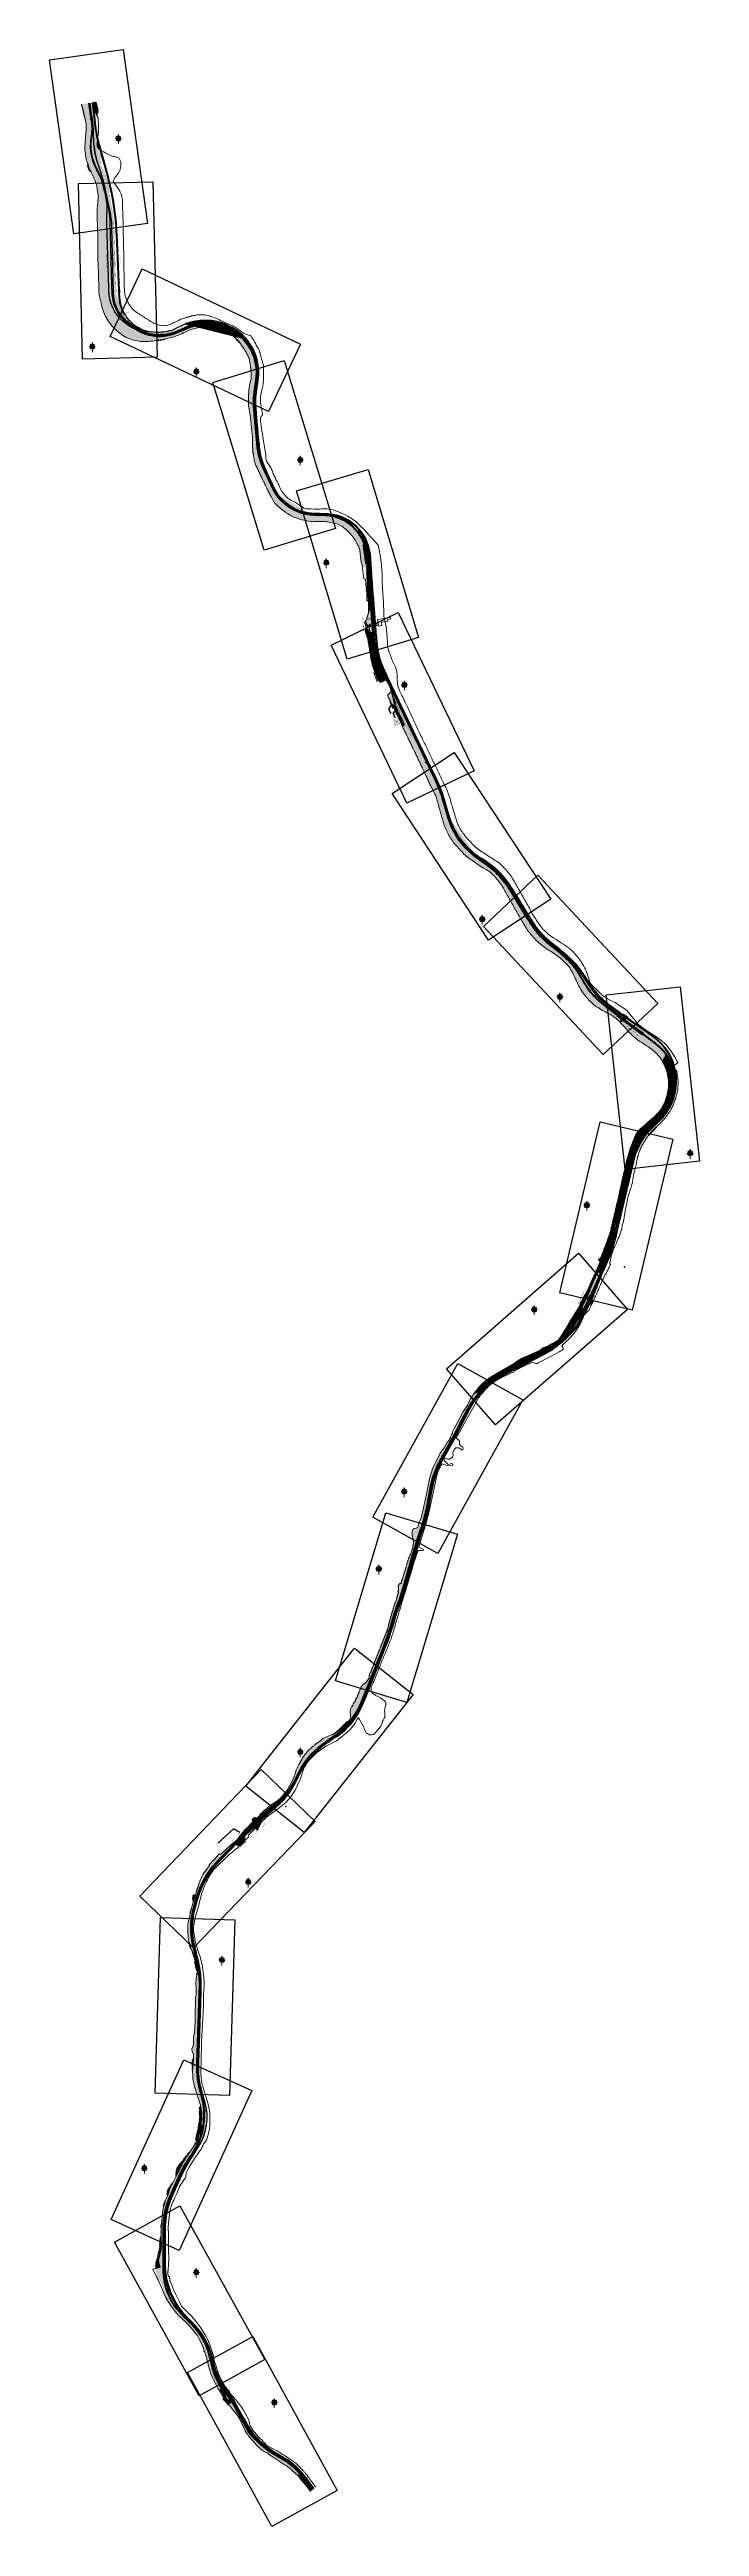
# Model space of a CAD drawing. Header units: metres. Extents: x 319070 to 324072, y 7409258 to 7428295.
import ezdxf
from ezdxf import colors
from ezdxf.entities.mleader import LeaderData, LeaderLine
from ezdxf.enums import TextEntityAlignment as Align
from ezdxf.math import Vec2, Vec3

# ---------------------------------------------------------------- set-up
doc = ezdxf.new("R2010")
doc.units = ezdxf.units.M
doc.header["$LTSCALE"] = 1000
for name, pattern in [('ACAD-Trecho Total_BASE ESTAÇÕES_2021.04.13$0$DASHED', [0.75, 0.5, -0.25]), ('ACAD-Trecho Total_BASE ESTAÇÕES_2021.04.13$0$DASHED2', [0.375, 0.25, -0.125]), ('CENTER', [50.8, 31.75, -6.35, 6.35, -6.35]), ('DASHED', [0.75, 0.5, -0.25]), ('DASHED2', [0.375, 0.25, -0.125]), ('HIDDEN', [0.375, 0.25, -0.125])]:
    doc.linetypes.add(name, pattern=pattern)
for name, color, linetype, lineweight in [('3 - CARGA', 170, 'CARGA_LINE', 30), ('_AUXILIAR', 7, 'Continuous', 50), ('ACAD-Trecho Total_BASE ESTAÇÕES_2021.04.13$0$_  ARQ-AUX-001', 1, 'Continuous', 5), ('ACAD-Trecho Total_BASE ESTAÇÕES_2021.04.13$0$_AUX-PLATAFORMA EXISTENTE', 252, 'Continuous', 25), ('ACAD-Trecho Total_BASE ESTAÇÕES_2021.04.13$0$_AUX-PLATAFORMA NOVA', 3, 'ACAD-Trecho Total_BASE ESTAÇÕES_2021.04.13$0$DASHED', 25), ('ACAD-Trecho Total_BASE ESTAÇÕES_2021.04.13$0$_AUXILIAR', 7, 'Continuous', 30), ('ACAD-Trecho Total_BASE ESTAÇÕES_2021.04.13$0$_EDIFICAÇÃO BASE DE OPERAÇÃO', 40, 'Continuous', 30), ('ACAD-Trecho Total_BASE ESTAÇÕES_2021.04.13$0$_HATCH PAVIMENTO BASE DE OPERAÇÃO', 253, 'Continuous', 30), ('ACAD-Trecho Total_BASE ESTAÇÕES_2021.04.13$0$_TEXTO DESAP ESTAÇÕES', 50, 'Continuous', 0), ('ACAD-Trecho Total_BASE ESTAÇÕES_2021.04.13$0$ARQ-AUX-001', 1, 'Continuous', 5), ('ACAD-Trecho Total_BASE ESTAÇÕES_2021.04.13$0$ARQ-GEN', 1, 'Continuous', 5), ('ACAD-Trecho Total_BASE ESTAÇÕES_2021.04.13$0$X1$0$ARQ-COR-VIS', 1, 'Continuous', 5), ('ACAD-Trecho Total_BASE ESTAÇÕES_2021.04.13$0$X1$0$ARQ-GEN', 1, 'Continuous', 5), ('ACAD-Trecho Total_Faixa de dominio_2021.04.13$0$U-HZ-FAIXA_DOMÍNIO', 90, 'ACAD-Trecho Total_Faixa de dominio_2021.04.13$0$FENCELINE2', 20), ('F-VT-OAE', 10, 'Continuous', 0), ('U-HZ-EIXO CARGA', 170, 'CARGA_LINE', 30), ('U-HZ-EIXO L7-V1', 240, 'L7-V1_LINE', 30), ('U-HZ-EIXO L7-V2', 220, 'L7-V2_LINE', 30), ('U-HZ-EIXO TIC', 40, 'TIC_LINE', 30), ('U-HZ-EIXO TIC AMPLIAÇÃO FUTURA', 253, 'TIC_LINE', 30), ('U-HZ-EIXO TIC_P-V2', 90, 'TIM_LINE', 30), ('U-HZ-EIXO TIM', 90, 'TIM_LINE', 30), ('VNOR', 2, 'Continuous', 9)]:
    doc.layers.add(name, color=color, linetype=linetype, lineweight=lineweight)
for name, color, linetype in [('_AUX-TÚNEL', 170, 'DASHED'), ('_AUX_PILARES', 7, 'Continuous'), ('_LIMITE CONCESS', 30, 'CONC_LINE'), ('A-IMAGENS', 255, 'Continuous'), ('A-MODELAGEM', 7, 'Continuous'), ('A-TÚNELEXISTENTE', 230, 'Continuous'), ('A-TÚNELPROJETADO', 10, 'Continuous'), ('ACAD-Trecho Total_BASE ESTAÇÕES_2021.04.13$0$F-HZ-PATIO-FCO-MORATO-SUL', 1, 'Continuous'), ('ACAD-Trecho Total_BASE ESTAÇÕES_2021.04.13$0$F-HZ-QUILOMETROS', 1, 'Continuous'), ('ACAD-Trecho Total_BASE ESTAÇÕES_2021.04.13$0$TEXTO', 3, 'Continuous'), ('C-EIXO', 2, 'CENTER'), ('C-ROAD-STAN', 11, 'Continuous'), ('C-TEXTO-R100', 2, 'Continuous'), ('DESAPROPRIAÇÃO', 160, 'Continuous'), ('F-HATCH-CPTM', 51, 'Continuous'), ('F-HATCH-MRS', 91, 'Continuous'), ('F-HATCH-REMAN-CPTM', 50, 'Continuous'), ('F-HATCH-RFFSA', 22, 'Continuous'), ('F-HZ-AMV', 3, 'Continuous'), ('F-HZ-PATIO-FCO-MORATO-SUL', 1, 'Continuous'), ('Imagem', 7, 'Continuous'), ('T-PILARES', 2, 'Continuous'), ('U-HZ-AMV', 3, 'Continuous'), ('U-HZ-EIXO TIC (TIM)', 90, 'TIM_LINE'), ('Unknown_Point_Feature', 7, 'Continuous'), ('Xref_Desapropriação-1B-AP$0$F-HATCH-MRS', 91, 'Continuous')]:
    doc.layers.add(name, color=color, linetype=linetype)
doc.layers.add('A-VIEWPORTS', color=2, linetype='Continuous', plot=False)
for name, color, linetype, true_color in [('ACAD-Trecho Total_BASE ESTAÇÕES_2021.04.13$0$Subestação', 7, 'Continuous', 0xf5f500), ('ACAD-Trecho Total_BASE ESTAÇÕES_2021.04.13$0$Texto Subestação', 7, 'Continuous', 0xf0f000), ('Texto Subestação', 7, 'Continuous', 0xf0f000)]:
    doc.layers.add(name, color=color, linetype=linetype, true_color=true_color)
doc.styles.add('ACAD-Trecho Total_BASE ESTAÇÕES_2021.04.13$0$ARIAL', font='arial.ttf')
doc.styles.add('ACAD-Trecho Total_BASE ESTAÇÕES_2021.04.13$0$ARIAL_NEGRITO', font='ariblk.ttf')
doc.styles.add('ARIAL', font='arial.ttf')
doc.styles.add('R200', font='simplex.shx', dxfattribs={"height": 5})
doc.styles.get("Standard").update_dxf_attribs({"font": 'simplex.shx'})
doc.linetypes.add('ACAD-Trecho Total_Faixa de dominio_2021.04.13$0$FENCELINE2', pattern='A,0.25,-0.1,[132,ltypeshp.shx,S=0.1,R=0,X=-0.1,Y=0],-0.1,1', length=1.45)
doc.linetypes.add('CARGA_LINE', pattern='A,3.5,-0.25,["CARGA",Standard,S=0.175,R=0,X=-0.05,Y=-0.1],-0.95', length=4.7)
doc.linetypes.add('CONC_LINE', pattern='A,3.5,-0.25,["CONC",Standard,S=0.175,R=0,X=-0.05,Y=-0.1],-0.75', length=4.5)
doc.linetypes.add('L7-V1_LINE', pattern='A,3.5,-0.25,["L7-V1",Standard,S=0.175,R=0,X=-0.05,Y=-0.1],-0.75', length=4.5)
doc.linetypes.add('L7-V2_LINE', pattern='A,3.5,-0.25,["L7-V2",Standard,S=0.175,R=0,X=-0.05,Y=-0.1],-0.75', length=4.5)
doc.linetypes.add('TIC_LINE', pattern='A,3.5,-0.25,["TIC",Standard,S=0.175,R=0,X=-0.05,Y=-0.1],-0.5', length=4.25)
doc.linetypes.add('TIM_LINE', pattern='A,3.5,-0.25,["TIM",Standard,S=0.175,R=0,X=-0.05,Y=-0.1],-0.5', length=4.25)

# ---------------------------------------------------------------- blocks, each defined once
blk = doc.blocks.new('*X12')
at = {"color": 0}
for p, q in [((142.8, -426.3), (147.6, -421.4)), ((143, -425.6), (147.6, -420.9)), ((143.2, -424.8), (147.6, -420.4)), ((143.4, -424.1), (147.6, -419.8)), ((143.6, -423.4), (147.6, -419.3)), ((143.8, -422.6), (147.6, -418.8)), ((144, -421.9), (147.6, -418.2)), ((144.2, -421.2), (147.6, -417.7)), ((144.4, -420.4), (147.6, -417.2)), ((144.6, -419.7), (147.6, -416.7)), ((144.8, -419), (147.6, -416.1)), ((145, -418.3), (147.6, -415.6)), ((145.2, -417.5), (147.6, -415.1)), ((145.4, -416.8), (147.6, -414.5)), ((145.6, -416.1), (147.6, -414)), ((145.8, -415.3), (147.6, -413.5)), ((146, -414.6), (147.6, -412.9)), ((146.2, -413.9), (147.6, -412.4)), ((146.4, -413.1), (147.6, -411.9)), ((146.6, -412.4), (147.6, -411.3)), ((146.8, -411.7), (147.6, -410.8)), ((147, -411), (147.6, -410.3)), ((147.2, -410.2), (147.6, -409.8)), ((147.4, -409.5), (147.6, -409.2)), ((147.6, -408.8), (147.6, -408.7))]:
    blk.add_line(p, q, dxfattribs=at)
blk = doc.blocks.new('NORTE')
at = {"layer": 'VNOR'}
for p, q in [((-3.6, 0), (-10.3, 0)), ((-2.8, 2.8), (-7.1, 7.1)), ((0, 13), (0, -2.6)), ((2.8, 2.8), (7.1, 7.1)), ((3.6, 0), (10.3, 0)), ((-2.8, -2.8), (-7.1, -7.1)), ((0, -5.3), (0, -17.3)), ((2.8, -2.8), (7.1, -7.1))]:
    blk.add_line(p, q, dxfattribs=at)
for points in [[(-7.8, 0, 1), (7.8, 0, 0.359415), (1.5, 7.6, 1)], [(-1.5, 7.6, 0.359415), (-7.8, 0, 1)]]:
    blk.add_lwpolyline(points, format="xyb", dxfattribs=at)
blk.add_lwpolyline([(-4.9, -4.8), (0, 13), (4.9, -4.8), (0, 0), (-4.9, -4.8)], dxfattribs=at)
for start, end in [(105.02696, 180), (180, 0), (0, 74.97304)]:
    blk.add_arc((0, 0), 6.79, start, end, dxfattribs=at)
at = {"layer": 'VNOR', "xscale": 0.9704247146844865, "yscale": 0.9704247146844865, "zscale": 0.9704247146844865}
blk.add_blockref('*X12', (-143.3, 409.4), dxfattribs=at)
at = {"layer": 'VNOR', "style": 'R200'}
blk.add_attdef('NORTE', (-1.4, -6.1), '', height=3.93, dxfattribs=at)
blk = doc.blocks.new('AMV 1_14 - METADE')
at = {"layer": 'U-HZ-AMV'}
h = blk.add_hatch(color=250, dxfattribs=at)
h.dxf.hatch_style = 1
h.paths.add_polyline_path([(27, 2), (0, 0), (27, 0)])
at = {"layer": 'U-HZ-AMV', "ltscale": 5}
blk.add_hatch(color=256, dxfattribs=at).paths.add_polyline_path([(-26, -3, 1), (-28, -3, 1)])
blk.add_line((-27, -2), (-27, 0), dxfattribs=at)
at = {"layer": 'U-HZ-AMV', "ltscale": 2}
blk.add_line((0, 1), (0, -1), dxfattribs=at)
at = {"layer": 'U-HZ-AMV', "const_width": 0.2, "flags": 128}
for points in [[(-27, 0), (27, 0)], [(0, 0), (32, 2)], [(0, 0), (32, 0)]]:
    blk.add_lwpolyline(points, dxfattribs=at)
at = {"layer": 'U-HZ-AMV', "ltscale": 5}
blk.add_circle((-27, -3), 0.833, dxfattribs=at)
at = {"layer": 'U-HZ-AMV', "style": 'ARIAL'}
blk.add_attdef('1:14,5', text='', height=2, dxfattribs=at).set_placement((0, 3), align=Align.MIDDLE_CENTER)
blk = doc.blocks.new('AMV 1_18.5 - METADE')
at = {"layer": 'U-HZ-AMV'}
h = blk.add_hatch(color=250, dxfattribs=at)
h.dxf.hatch_style = 1
h.paths.add_polyline_path([(32, 2), (0, 0), (32, 0)])
at = {"layer": 'U-HZ-AMV', "ltscale": 5}
blk.add_hatch(color=256, dxfattribs=at).paths.add_polyline_path([(-31, -3, 1), (-33, -3, 1)])
for p, q in [((-32, -2), (-32, 0)), ((-32, 0), (1, 0))]:
    blk.add_line(p, q, dxfattribs=at)
at = {"layer": 'U-HZ-AMV', "ltscale": 2}
blk.add_line((0, 1), (0, -1), dxfattribs=at)
at = {"layer": 'U-HZ-AMV', "const_width": 0.2, "flags": 128}
for points in [[(-32, 0), (32, 0)], [(0, 0), (40, 2)], [(0, 0), (40, 0)]]:
    blk.add_lwpolyline(points, dxfattribs=at)
at = {"layer": 'U-HZ-AMV', "ltscale": 5}
blk.add_circle((-32, -3), 0.833, dxfattribs=at)
at = {"layer": 'U-HZ-AMV', "style": 'ARIAL'}
blk.add_attdef('1:18,5', text='', height=2, dxfattribs=at).set_placement((0, 3), align=Align.MIDDLE_CENTER)
blk = doc.blocks.new('AeccTickCircle')
blk.add_circle((0, 0), 1)
blk = doc.blocks.new('AMV 1_10 METADE')
at = {"layer": 'U-HZ-AMV'}
h = blk.add_hatch(color=250, dxfattribs=at)
h.dxf.hatch_style = 1
h.paths.add_polyline_path([(12, 1), (0, 0), (12, 0)])
at = {"layer": 'U-HZ-AMV', "ltscale": 5}
blk.add_hatch(color=256, dxfattribs=at).paths.add_polyline_path([(-4, -3, 1), (-6, -3, 1)])
for p, q in [((-5, -2), (-5, 0)), ((0, 1), (0, -1))]:
    blk.add_line(p, q, dxfattribs=at)
at = {"layer": 'U-HZ-AMV', "const_width": 0.2, "flags": 128}
for points in [[(-5, 0), (17, 0)], [(0, 0), (17, 2)]]:
    blk.add_lwpolyline(points, dxfattribs=at)
at = {"layer": 'U-HZ-AMV', "ltscale": 5}
blk.add_circle((-5, -3), 0.833, dxfattribs=at)
at = {"layer": 'U-HZ-AMV', "style": 'ARIAL'}
blk.add_attdef('1:10', text='', height=2, dxfattribs=at).set_placement((0, 3), align=Align.MIDDLE_CENTER)
blk = doc.blocks.new('AMV 1_12 - METADE')
at = {"layer": 'U-HZ-AMV'}
h = blk.add_hatch(color=250, dxfattribs=at)
h.dxf.hatch_style = 1
h.paths.add_polyline_path([(20, 2), (0, 0), (20, 0)])
at = {"layer": 'U-HZ-AMV', "ltscale": 5}
blk.add_hatch(color=256, dxfattribs=at).paths.add_polyline_path([(-20, -3, 1), (-21, -3, 1)])
for p, q in [((-20, -2), (-20, 0)), ((0, 1), (0, -1))]:
    blk.add_line(p, q, dxfattribs=at)
at = {"layer": 'U-HZ-AMV'}
blk.add_line((-20, 0), (13, 0), dxfattribs=at)
at = {"layer": 'U-HZ-AMV', "const_width": 0.2, "flags": 128}
for points in [[(-20, 0), (20, 0)], [(0, 0), (24, 2)], [(0, 0), (24, 0)]]:
    blk.add_lwpolyline(points, dxfattribs=at)
at = {"layer": 'U-HZ-AMV', "ltscale": 5}
blk.add_circle((-20, -3), 0.833, dxfattribs=at)
at = {"layer": 'U-HZ-AMV', "style": 'ARIAL'}
blk.add_attdef('1:12', text='', height=2, dxfattribs=at).set_placement((0, 3), align=Align.MIDDLE_CENTER)
blk = doc.blocks.new('AMV 1_12 - METADE_b')
at = {"layer": 'U-HZ-AMV'}
h = blk.add_hatch(color=250, dxfattribs=at)
h.dxf.hatch_style = 1
h.paths.add_polyline_path([(-10, -40), (-6, -20), (-12, -39)])
at = {"layer": 'U-HZ-AMV', "ltscale": 5}
blk.add_hatch(color=256, dxfattribs=at).paths.add_polyline_path([(3, -2, -1), (3, 0, -1)])
at = {"layer": 'U-HZ-AMV'}
blk.add_line((0, 0), (-10, -32), dxfattribs=at)
at = {"layer": 'U-HZ-AMV', "ltscale": 5}
for p, q in [((2, -1), (0, 0)), ((-7, -19), (-5, -20))]:
    blk.add_line(p, q, dxfattribs=at)
at = {"layer": 'U-HZ-AMV', "const_width": 0.2, "flags": 128}
for points in [[(0, 0), (-12, -39)], [(-6, -20), (-13, -43)], [(-6, -20), (-11, -43)]]:
    blk.add_lwpolyline(points, dxfattribs=at)
at = {"layer": 'U-HZ-AMV', "ltscale": 5}
blk.add_circle((3, -1), 0.833, dxfattribs=at)
at = {"layer": 'U-HZ-AMV', "style": 'ARIAL'}
blk.add_attdef('1:12', text='', height=2, rotation=72.8821, dxfattribs=at).set_placement((-9, -19), align=Align.MIDDLE_CENTER)
blk = doc.blocks.new('AMV 1_12 - METADE_c')
at = {"layer": 'U-HZ-AMV'}
h = blk.add_hatch(color=250, dxfattribs=at)
h.dxf.hatch_style = 1
h.paths.add_polyline_path([(-16, 13), (0, 0), (-17, 12)])
at = {"layer": 'U-HZ-AMV', "ltscale": 5}
blk.add_hatch(color=256, dxfattribs=at).paths.add_polyline_path([(18, -9, 1), (19, -10, 1)])
at = {"layer": 'U-HZ-AMV'}
blk.add_line((17, -12), (-10, 7), dxfattribs=at)
at = {"layer": 'U-HZ-AMV', "ltscale": 5}
for p, q in [((-1, -1), (1, 1)), ((18, -10), (17, -12))]:
    blk.add_line(p, q, dxfattribs=at)
at = {"layer": 'U-HZ-AMV', "const_width": 0.2, "flags": 128}
for points in [[(0, 0), (-20, 14)], [(0, 0), (-19, 15)], [(17, -12), (-17, 12)]]:
    blk.add_lwpolyline(points, dxfattribs=at)
at = {"layer": 'U-HZ-AMV', "ltscale": 5}
blk.add_circle((19, -9), 0.833, dxfattribs=at)
at = {"layer": 'U-HZ-AMV', "style": 'ARIAL'}
blk.add_attdef('1:12', text='', height=2, rotation=145.5482, dxfattribs=at).set_placement((-2, -2), align=Align.MIDDLE_CENTER)
blk = doc.blocks.new('A$C31E060EE')
at = {"layer": 'U-HZ-EIXO TIC', "flags": 128}
blk.add_lwpolyline([(321102, 7409546), (321053, 7409611, 0.000213), (321047, 7409619, 0.000426), (321044, 7409622, 0.000853), (321039, 7409629, 0.001066), (321036, 7409633, 0.001493), (321031, 7409639, 0.001706), (321027, 7409645, 0.002132), (321022, 7409650, 0.002345), (321018, 7409656, 0.002772), (321013, 7409661, 0.002985), (321009, 7409667, 0.0713), (320891, 7409770, 0.002849), (320885, 7409774, 0.002646), (320879, 7409778, 0.002239), (320874, 7409781, 0.002035), (320868, 7409785, 0.001628), (320862, 7409788, 0.001425), (320856, 7409791, 0.001018), (320851, 7409794, 0.000814), (320845, 7409798, 0.000407), (320841, 7409800, 0.000204), (320833, 7409805, -0.000191), (320825, 7409809, -0.000382), (320822, 7409811, -0.000763), (320815, 7409815, -0.000954), (320810, 7409818, -0.001336), (320804, 7409821, -0.001526), (320799, 7409824, -0.001908), (320793, 7409828, -0.002099), (320788, 7409831, -0.002481), (320782, 7409835, -0.002671), (320777, 7409838, -0.106451), (320610, 7410006, -0.003007), (320606, 7410012, -0.002796), (320602, 7410018, -0.00237), (320598, 7410024, -0.002156), (320594, 7410031, -0.001726), (320591, 7410037, -0.001511), (320587, 7410043, -0.001079), (320584, 7410049, -0.000864), (320580, 7410056, -0.000432), (320577, 7410061, -0.000216), (320573, 7410069), (320571, 7410071, 0.013876), (320559, 7410093), (320522, 7410151)], format="xyb", dxfattribs=at)
blk = doc.blocks.new('sidding e amv estacionamento PERUS')
at = {"layer": 'U-HZ-EIXO L7-V1', "flags": 128}
blk.add_lwpolyline([(320664, 7409915), (320641, 7409937, -0.039731), (320625, 7409954, -0.025618), (320590, 7410003, -0.002383), (320587, 7410008, -0.002216), (320584, 7410013, -0.001876), (320581, 7410018, -0.001707), (320578, 7410023, -0.001366), (320575, 7410028, -0.001196), (320572, 7410034, -0.000854), (320570, 7410038, -0.000683), (320567, 7410044, -0.000342), (320565, 7410047, -0.000171), (320561, 7410054), (320512, 7410143, -0.030541), (320504, 7410159, 0.022896), (320498, 7410172), (320488, 7410191)], format="xyb", dxfattribs=at)
at = {"layer": 'F-VT-OAE'}
ref = blk.add_blockref('AMV 1_12 - METADE', (320488, 7410191), dxfattribs=dict(at, xscale=-1, rotation=122.1069140534739))
ref.add_attrib('1:12', '1:12', dxfattribs={"layer": 'U-HZ-AMV', "height": 2, "rotation": 302.1069, "style": 'ARIAL'}).set_placement((320486, 7410189), align=Align.MIDDLE_CENTER)
at = {"layer": 'F-VT-OAE', "rotation": 132.2332822387732}
blk.add_blockref('AMV 1_12 - METADE', (320664, 7409915), dxfattribs=at).add_auto_attribs({'1:12': '1:12'})
blk = doc.blocks.new('ACAD-1B-SEM FOTOS')
at = {"layer": 'F-HZ-AMV', "ltscale": 5}
for points in [[(321964, 7422814, 1), (321964, 7422815, 1)], [(321994, 7422778, 1), (321995, 7422776, 1)]]:
    blk.add_hatch(color=256, dxfattribs=at).paths.add_polyline_path(points)
at = {"layer": 'F-HZ-AMV'}
h = blk.add_hatch(color=250, dxfattribs=at)
h.dxf.hatch_style = 1
h.paths.add_polyline_path([(321975, 7422801), (321969, 7422811), (321974, 7422800)])
h = blk.add_hatch(color=250, dxfattribs=at)
h.dxf.hatch_style = 1
h.paths.add_polyline_path([(321983, 7422791), (321989, 7422780), (321984, 7422791)])
at = {"layer": 'U-HZ-AMV', "ltscale": 5}
for color, points in [(256, [(319622, 7426258, -1), (319621, 7426259, -1)]), (256, [(321453, 7424561, 1), (321453, 7424563, 1)]), (256, [(321508, 7424459, 1), (321509, 7424457, 1)]), (256, [(323050, 7421300, 1), (323051, 7421299, 1)]), (256, [(323133, 7421219, 1), (323134, 7421218, 1)]), (253, [(320185, 7410808, 1), (320186, 7410806, 1)]), (256, [(320467, 7410218, 1), (320466, 7410219, 1)]), (256, [(320542, 7410099, -1), (320543, 7410097, -1)])]:
    blk.add_hatch(color=color, dxfattribs=at).paths.add_polyline_path(points)
at = {"layer": 'U-HZ-AMV'}
h = blk.add_hatch(color=250, dxfattribs=at)
h.dxf.hatch_style = 1
h.paths.add_polyline_path([(319662, 7426208), (319640, 7426232), (319663, 7426209)])
h = blk.add_hatch(color=250, dxfattribs=at)
h.dxf.hatch_style = 1
h.paths.add_polyline_path([(321345, 7424671), (321322, 7424685), (321346, 7424672)])
h = blk.add_hatch(color=250, dxfattribs=at)
h.dxf.hatch_style = 1
h.paths.add_polyline_path([(321356, 7424663), (321377, 7424646), (321355, 7424662)])
h = blk.add_hatch(color=250, dxfattribs=at)
h.dxf.hatch_style = 1
h.paths.add_polyline_path([(321484, 7424517), (321470, 7424541), (321482, 7424516)])
h = blk.add_hatch(color=250, dxfattribs=at)
h.dxf.hatch_style = 1
h.paths.add_polyline_path([(321488, 7424508), (321499, 7424483), (321490, 7424509)])
h = blk.add_hatch(color=250, dxfattribs=at)
h.dxf.hatch_style = 1
h.paths.add_polyline_path([(323092, 7421264), (323072, 7421283), (323090, 7421263)])
h = blk.add_hatch(color=250, dxfattribs=at)
h.dxf.hatch_style = 1
h.paths.add_polyline_path([(323097, 7421259), (323115, 7421239), (323098, 7421260)])
h = blk.add_hatch(color=250, dxfattribs=at)
h.dxf.hatch_style = 1
h.paths.add_polyline_path([(323450, 7420887), (323478, 7420870), (323451, 7420889)])
for points in [[(323505, 7420855, 1), (323507, 7420854, 1)], [(320173, 7412111, -1), (320174, 7412112, -1)]]:
    blk.add_hatch(color=253, dxfattribs=at).paths.add_polyline_path(points)
h = blk.add_hatch(color=250, dxfattribs=at)
h.dxf.hatch_style = 1
h.paths.add_polyline_path([(320136, 7412059), (320154, 7412086), (320137, 7412058)])
h = blk.add_hatch(color=250, dxfattribs=at)
h.dxf.hatch_style = 1
h.paths.add_polyline_path([(320136, 7410849), (320160, 7410828), (320137, 7410851)])
h = blk.add_hatch(color=250, dxfattribs=at)
h.dxf.hatch_style = 1
h.paths.add_polyline_path([(320500, 7410175), (320484, 7410197), (320498, 7410174)])
h = blk.add_hatch(color=250, dxfattribs=at)
h.dxf.hatch_style = 1
h.paths.add_polyline_path([(320520, 7410146), (320533, 7410122), (320518, 7410145)])
at = {"layer": 'U-HZ-EIXO TIC AMPLIAÇÃO FUTURA', "ltscale": 5}
blk.add_hatch(color=256, dxfattribs=at).paths.add_polyline_path([(322510, 7421985, -1), (322509, 7421986, -1)])
blk.add_hatch(color=256, dxfattribs=at).paths.add_polyline_path([(322510, 7421985, -1), (322509, 7421986, -1)])
at = {"layer": 'U-HZ-EIXO TIC AMPLIAÇÃO FUTURA'}
h = blk.add_hatch(color=250, dxfattribs=at)
h.dxf.hatch_style = 1
h.paths.add_polyline_path([(322551, 7421936), (322531, 7421961), (322552, 7421937)])
for p, q in [((320515, 7410150), (320502, 7410171)), ((320513, 7410148), (320513, 7410148)), ((320513, 7410148), (320513, 7410148))]:
    blk.add_line(p, q)
at = {"const_width": 0.2}
for points in [[(321445, 7424599), (321445, 7424600), (321443, 7424598), (321443, 7424597)], [(321449, 7424602), (321448, 7424603), (321446, 7424601), (321447, 7424600)], [(321497, 7424507), (321496, 7424508), (321494, 7424506), (321494, 7424505)], [(321517, 7424421), (321516, 7424422), (321514, 7424422), (321514, 7424421)], [(321545, 7424182), (321545, 7424181), (321548, 7424181), (321548, 7424182)], [(321528, 7424013), (321528, 7424012), (321531, 7424012), (321531, 7424013)], [(321538, 7424064), (321538, 7424063), (321541, 7424063), (321541, 7424064)], [(321538, 7424014), (321538, 7424013), (321541, 7424013), (321541, 7424014)]]:
    blk.add_lwpolyline(points, dxfattribs=at)
at = {"layer": '3 - CARGA', "lineweight": 30}
blk.add_line((320268, 7412513), (320246, 7412594), dxfattribs=at)
at = {"layer": '_AUX-TÚNEL', "lineweight": 30, "const_width": 0.2, "flags": 128}
for points in [[(319397, 7427886), (319416, 7427706), (319417, 7427705), (319417, 7427703), (319417, 7427701), (319417, 7427700), (319417, 7427698), (319417, 7427697), (319418, 7427695), (319418, 7427693), (319418, 7427692), (319418, 7427690), (319418, 7427689), (319419, 7427687), (319419, 7427685), (319419, 7427684), (319419, 7427682), (319419, 7427680), (319419, 7427679), (319420, 7427677), (319420, 7427676), (319420, 7427674), (319420, 7427672), (319420, 7427671), (319421, 7427669), (319421, 7427668), (319421, 7427666), (319421, 7427664), (319422, 7427663), (319422, 7427661), (319422, 7427660), (319422, 7427658), (319423, 7427656, 0.014097), (319428, 7427628), (319428, 7427627), (319429, 7427625), (319429, 7427624), (319429, 7427622), (319430, 7427620), (319430, 7427619), (319430, 7427617), (319431, 7427616), (319431, 7427614), (319432, 7427612), (319432, 7427611), (319432, 7427609), (319433, 7427608), (319433, 7427606), (319434, 7427605), (319434, 7427603), (319434, 7427601), (319435, 7427600), (319435, 7427598), (319436, 7427597), (319436, 7427595), (319436, 7427594), (319437, 7427592), (319437, 7427590), (319438, 7427589), (319438, 7427587), (319438, 7427586), (319439, 7427584), (319439, 7427583), (319440, 7427581), (319440, 7427580), (319513, 7427311, -0.055645), (319580, 7426874), (319598, 7426440), (319598, 7426437), (319598, 7426434), (319598, 7426431), (319598, 7426428), (319598, 7426425), (319598, 7426422), (319599, 7426419), (319599, 7426416), (319599, 7426413), (319599, 7426410), (319599, 7426408), (319599, 7426405), (319600, 7426402), (319600, 7426399), (319600, 7426396), (319600, 7426393), (319601, 7426390), (319601, 7426387), (319601, 7426384), (319601, 7426381), (319602, 7426378), (319602, 7426375), (319603, 7426372), (319603, 7426370), (319603, 7426367), (319604, 7426364), (319604, 7426361), (319605, 7426358), (319605, 7426355), (319606, 7426352), (319606, 7426349, 0.087888), (319643, 7426257)], [(319413, 7427889), (319432, 7427708), (319432, 7427706), (319433, 7427705), (319433, 7427703), (319433, 7427702), (319433, 7427700), (319433, 7427698), (319433, 7427697), (319434, 7427695), (319434, 7427694), (319434, 7427692), (319434, 7427690), (319434, 7427689), (319435, 7427687), (319435, 7427686), (319435, 7427684), (319435, 7427682), (319435, 7427681), (319436, 7427679), (319436, 7427678), (319436, 7427676), (319436, 7427675), (319436, 7427673), (319437, 7427671), (319437, 7427670), (319437, 7427668), (319437, 7427667), (319437, 7427665), (319438, 7427664), (319438, 7427662), (319438, 7427660), (319438, 7427659, 0.014084), (319443, 7427632), (319444, 7427630), (319444, 7427629), (319444, 7427627), (319445, 7427626), (319445, 7427624), (319446, 7427622), (319446, 7427621), (319446, 7427619), (319447, 7427618), (319447, 7427616), (319447, 7427615), (319448, 7427613), (319448, 7427612), (319449, 7427610), (319449, 7427609), (319449, 7427607), (319450, 7427605), (319450, 7427604), (319451, 7427602), (319451, 7427601), (319451, 7427599), (319452, 7427598), (319452, 7427596), (319453, 7427595), (319453, 7427593), (319453, 7427591), (319454, 7427590), (319454, 7427588), (319455, 7427587), (319455, 7427585), (319456, 7427584), (319498, 7427427)], [(319500, 7427419), (319528, 7427315, -0.055645), (319596, 7426874), (319614, 7426440), (319614, 7426437), (319614, 7426434), (319614, 7426432), (319614, 7426429), (319614, 7426426), (319614, 7426423), (319615, 7426420), (319615, 7426417), (319615, 7426414), (319615, 7426411), (319615, 7426409), (319615, 7426406), (319616, 7426403), (319616, 7426400), (319616, 7426397), (319616, 7426394), (319616, 7426391), (319617, 7426389), (319617, 7426386), (319617, 7426383), (319618, 7426380), (319618, 7426377), (319618, 7426375), (319619, 7426372), (319619, 7426369), (319620, 7426366), (319620, 7426363), (319620, 7426361), (319621, 7426358), (319621, 7426355), (319622, 7426352, 0.088121), (319657, 7426265)]]:
    blk.add_lwpolyline(points, format="xyb", dxfattribs=at)
at = {"layer": '_AUX_PILARES', "color": 1, "linetype": 'DASHED2', "const_width": 0.1, "flags": 128}
for points in [[(320577, 7414628), (320577, 7414631), (320599, 7414631), (320599, 7414628), (320577, 7414628)], [(320577, 7414607), (320577, 7414609), (320599, 7414609), (320599, 7414607)], [(320579, 7414629), (320579, 7414630), (320580, 7414630), (320580, 7414629)], [(320579, 7414607), (320579, 7414608), (320580, 7414608), (320580, 7414607)], [(320594, 7414629), (320594, 7414630), (320596, 7414630), (320596, 7414629)], [(320594, 7414607), (320594, 7414608), (320596, 7414608), (320596, 7414607)]]:
    blk.add_lwpolyline(points, close=True, dxfattribs=at)
for points in [[(320577, 7414629), (320599, 7414629)], [(320577, 7414608), (320599, 7414608)]]:
    blk.add_lwpolyline(points, dxfattribs=at)
at = {"layer": 'A-IMAGENS'}
blk.add_line((323522, 7419618), (323512, 7419559), dxfattribs=at)
at = {"layer": 'A-TÚNELEXISTENTE', "linetype": 'HIDDEN', "const_width": 0.5, "flags": 128}
for points in [[(319533, 7426994), (319538, 7426995), (319538, 7426994), (319538, 7426993), (319538, 7426991), (319538, 7426990), (319538, 7426988), (319538, 7426986), (319538, 7426985), (319538, 7426983), (319539, 7426982), (319539, 7426980), (319539, 7426978), (319539, 7426977), (319539, 7426975), (319539, 7426973), (319539, 7426972), (319539, 7426970), (319539, 7426969), (319554, 7426481), (319556, 7426420, 0.015147), (319557, 7426402), (319552, 7426401, -0.015147), (319551, 7426420), (319549, 7426481), (319534, 7426968), (319534, 7426970), (319534, 7426972), (319534, 7426973), (319534, 7426975), (319534, 7426977), (319534, 7426978), (319534, 7426980), (319534, 7426981), (319534, 7426983), (319534, 7426985), (319534, 7426986), (319534, 7426988), (319534, 7426989), (319533, 7426991), (319533, 7426993), (319533, 7426994)], [(319544, 7426995, -0.012185), (319546, 7426970), (319546, 7426969), (319546, 7426967), (319547, 7426966), (319547, 7426964), (319547, 7426962), (319547, 7426961), (319547, 7426959), (319547, 7426958), (319547, 7426956), (319547, 7426954), (319547, 7426953), (319547, 7426951), (319547, 7426950), (319547, 7426948), (319548, 7426946), (319548, 7426945), (319548, 7426943), (319548, 7426942), (319548, 7426940), (319548, 7426938), (319548, 7426937), (319548, 7426935), (319548, 7426934), (319548, 7426932), (319548, 7426930), (319548, 7426929), (319548, 7426927), (319548, 7426925), (319548, 7426924), (319548, 7426922), (319548, 7426921), (319558, 7426486), (319559, 7426427, 0.021118), (319561, 7426402), (319566, 7426402, -0.021118), (319564, 7426427), (319563, 7426486), (319553, 7426921), (319553, 7426922), (319553, 7426924), (319553, 7426926), (319553, 7426927), (319553, 7426929), (319553, 7426930), (319553, 7426932), (319553, 7426934), (319553, 7426935), (319553, 7426937), (319552, 7426938), (319552, 7426940), (319552, 7426942), (319552, 7426943), (319552, 7426945), (319552, 7426947), (319552, 7426948), (319552, 7426950), (319552, 7426951), (319552, 7426953), (319552, 7426955), (319552, 7426956), (319552, 7426958), (319552, 7426959), (319552, 7426961), (319551, 7426963), (319551, 7426964), (319551, 7426966), (319551, 7426968), (319551, 7426969), (319551, 7426971, 0.012187), (319549, 7426995)]]:
    blk.add_lwpolyline(points, format="xyb", close=True, dxfattribs=at)
at = {"layer": 'A-TÚNELPROJETADO', "linetype": 'HIDDEN', "const_width": 0.5, "flags": 128}
blk.add_lwpolyline([(319513, 7426994), (319509, 7426993), (319509, 7426993), (319509, 7426992), (319509, 7426991), (319509, 7426990), (319509, 7426989), (319509, 7426988), (319509, 7426987), (319509, 7426986), (319509, 7426985), (319509, 7426984), (319509, 7426983), (319509, 7426982), (319509, 7426981), (319509, 7426980), (319509, 7426979), (319509, 7426978), (319509, 7426977), (319509, 7426976), (319509, 7426975), (319509, 7426974), (319509, 7426973), (319509, 7426972), (319509, 7426971), (319509, 7426970), (319509, 7426969), (319509, 7426968), (319509, 7426967), (319509, 7426966), (319509, 7426965), (319509, 7426964), (319525, 7426459), (319525, 7426457), (319525, 7426455), (319525, 7426454), (319525, 7426452), (319525, 7426451), (319525, 7426449), (319525, 7426447), (319525, 7426446), (319525, 7426444), (319525, 7426442), (319525, 7426441), (319525, 7426439), (319525, 7426438), (319526, 7426436), (319526, 7426434), (319526, 7426433), (319526, 7426431), (319526, 7426430), (319526, 7426428), (319526, 7426426), (319526, 7426425), (319526, 7426423), (319526, 7426421), (319527, 7426420), (319527, 7426418), (319527, 7426417), (319527, 7426415), (319527, 7426413), (319527, 7426412), (319527, 7426410), (319528, 7426409, 0.007501), (319529, 7426399), (319533, 7426399, -0.007677), (319532, 7426409), (319532, 7426411), (319532, 7426412), (319532, 7426414), (319532, 7426415), (319531, 7426417), (319531, 7426419), (319531, 7426420), (319531, 7426422), (319531, 7426423), (319531, 7426425), (319531, 7426427), (319531, 7426428), (319531, 7426430), (319530, 7426431), (319530, 7426433), (319530, 7426435), (319530, 7426436), (319530, 7426438), (319530, 7426439), (319530, 7426441), (319530, 7426443), (319530, 7426444), (319530, 7426446), (319530, 7426447), (319530, 7426449), (319530, 7426451), (319530, 7426452), (319530, 7426454), (319530, 7426456), (319529, 7426457), (319529, 7426459), (319514, 7426964), (319514, 7426965), (319514, 7426966), (319514, 7426967), (319514, 7426968), (319514, 7426969), (319514, 7426970), (319514, 7426971), (319514, 7426972), (319514, 7426973), (319514, 7426974), (319514, 7426975), (319514, 7426976), (319514, 7426977), (319514, 7426978), (319514, 7426979), (319514, 7426980), (319514, 7426981), (319514, 7426982), (319514, 7426983), (319514, 7426984), (319514, 7426985), (319513, 7426986), (319513, 7426987), (319513, 7426988), (319513, 7426989), (319513, 7426990), (319513, 7426991), (319513, 7426992), (319513, 7426993), (319513, 7426994), (319513, 7426994)], format="xyb", dxfattribs=at)
at = {"layer": 'C-EIXO', "const_width": 0.2, "flags": 128}
blk.add_lwpolyline([(319643, 7426257), (319684, 7426281)], dxfattribs=at)
at = {"layer": 'C-ROAD-STAN', "color": 11, "linetype": 'Continuous', "lineweight": 40}
for p, q in [((321072, 7424726), (321071, 7424727)), ((321071, 7424726), (321071, 7424727)), ((321076, 7424721), (321075, 7424722)), ((321076, 7424721), (321076, 7424722)), ((321077, 7424717), (321076, 7424717)), ((321076, 7424717), (321077, 7424717)), ((321147, 7424723), (321146, 7424723)), ((321147, 7424714), (321146, 7424714)), ((321146, 7424713), (321147, 7424714)), ((321147, 7424722), (321147, 7424723)), ((321147, 7424718), (321147, 7424719)), ((321147, 7424718), (321147, 7424718)), ((321231, 7424713), (321232, 7424714)), ((321232, 7424713), (321231, 7424713)), ((321232, 7424709), (321231, 7424709)), ((321232, 7424708), (321232, 7424709)), ((321234, 7424717), (321233, 7424718)), ((321233, 7424717), (321234, 7424718)), ((321295, 7424692), (321294, 7424692)), ((321294, 7424691), (321295, 7424692)), ((321297, 7424696), (321296, 7424696)), ((321296, 7424695), (321296, 7424696)), ((321299, 7424699), (321298, 7424700)), ((321299, 7424699), (321299, 7424700)), ((321370, 7424667), (321369, 7424668)), ((321369, 7424667), (321370, 7424668)), ((321456, 7424563), (321455, 7424564)), ((321455, 7424563), (321456, 7424564)), ((321460, 7424566), (321459, 7424566)), ((321459, 7424566), (321459, 7424566)), ((321468, 7424584), (321467, 7424584)), ((321468, 7424583), (321468, 7424584)), ((321501, 7424456), (321501, 7424457)), ((321502, 7424456), (321501, 7424456)), ((321506, 7424457), (321505, 7424457)), ((321505, 7424456), (321506, 7424457)), ((321511, 7424373), (321510, 7424374)), ((321510, 7424373), (321511, 7424374)), ((321513, 7424352), (321512, 7424352)), ((321512, 7424352), (321512, 7424352)), ((321515, 7424373), (321514, 7424374)), ((321515, 7424373), (321515, 7424374)), ((321523, 7424389), (321523, 7424390)), ((321524, 7424389), (321523, 7424389)), ((321528, 7424389), (321527, 7424390)), ((321527, 7424389), (321528, 7424390)), ((321529, 7424448), (321528, 7424448)), ((321529, 7424447), (321529, 7424448)), ((321539, 7424358), (321538, 7424359)), ((321539, 7424358), (321539, 7424359)), ((321516, 7424250), (321515, 7424250)), ((321516, 7424250), (321516, 7424251)), ((321520, 7424153), (321519, 7424153)), ((321519, 7424152), (321520, 7424153)), ((321522, 7424119), (321521, 7424119)), ((321522, 7424118), (321522, 7424119)), ((321524, 7424248), (321523, 7424248)), ((321523, 7424248), (321523, 7424248)), ((321524, 7424095), (321523, 7424096)), ((321523, 7424095), (321524, 7424096)), ((321527, 7424193), (321526, 7424193)), ((321526, 7424192), (321527, 7424193)), ((321532, 7424103), (321532, 7424104)), ((321532, 7424103), (321532, 7424104)), ((321538, 7424171), (321537, 7424172)), ((321538, 7424171), (321538, 7424172)), ((321539, 7424141), (321538, 7424142)), ((321539, 7424141), (321539, 7424142)), ((321540, 7424104), (321541, 7424105)), ((321541, 7424104), (321540, 7424104)), ((321542, 7424172), (321542, 7424172)), ((321542, 7424171), (321542, 7424172)), ((321544, 7424142), (321543, 7424142)), ((321543, 7424141), (321543, 7424142)), ((321545, 7424104), (321544, 7424105)), ((321545, 7424104), (321545, 7424105)), ((321552, 7424167), (321551, 7424168)), ((321552, 7424167), (321552, 7424168)), ((321555, 7424137), (321554, 7424137)), ((321554, 7424136), (321554, 7424137)), ((321530, 7424012), (321529, 7424012)), ((321530, 7424012), (321530, 7424013)), ((321540, 7424013), (321539, 7424013)), ((321539, 7424012), (321539, 7424013)), ((322330, 7417897), (322329, 7417898)), ((322329, 7417897), (322330, 7417898)), ((322270, 7417788), (322269, 7417789)), ((322269, 7417788), (322270, 7417789))]:
    blk.add_line(p, q, dxfattribs=at)
at = {"layer": 'C-ROAD-STAN', "color": 11, "linetype": 'ByBlock', "lineweight": -2, "const_width": 0.00187, "flags": 128}
for points in [[(319429, 7427643, 1), (319429, 7427643, 1)], [(319576, 7427097, 1), (319576, 7427097, 1)], [(319624, 7425953, 1), (319624, 7425953, 1)]]:
    blk.add_lwpolyline(points, format="xyb", close=True, dxfattribs=at)
at = {"layer": 'C-ROAD-STAN', "color": 11, "linetype": 'ByBlock', "lineweight": -2, "flags": 128}
for points in [[(319429, 7427643), (319429, 7427643), (319429, 7427643)], [(319576, 7427097), (319576, 7427097), (319576, 7427097)], [(319624, 7425953), (319624, 7425953), (319624, 7425953)]]:
    blk.add_lwpolyline(points, close=True, dxfattribs=at)
at = {"layer": 'F-HZ-AMV', "ltscale": 5}
for p, q in [((321965, 7422815), (321967, 7422816)), ((321970, 7422812), (321968, 7422811)), ((321988, 7422780), (321990, 7422781)), ((321994, 7422777), (321992, 7422776))]:
    blk.add_line(p, q, dxfattribs=at)
at = {"layer": 'F-HZ-AMV', "const_width": 0.2}
for points in [[(321322, 7424685), (321334, 7424678, -0.0385), (321365, 7424656), (321377, 7424646)], [(321470, 7424541), (321478, 7424527, -0.0385), (321495, 7424493), (321499, 7424483)]]:
    blk.add_lwpolyline(points, format="xyb", dxfattribs=at)
at = {"layer": 'F-HZ-AMV', "const_width": 0.2, "flags": 128}
for points in [[(321967, 7422816), (321976, 7422796)], [(321969, 7422811), (321978, 7422797)], [(321989, 7422780), (321980, 7422795)], [(321992, 7422776), (321982, 7422796)]]:
    blk.add_lwpolyline(points, dxfattribs=at)
at = {"layer": 'F-HZ-AMV', "ltscale": 5}
for centre in [(321964, 7422814), (321994, 7422777)]:
    blk.add_circle(centre, 0.833, dxfattribs=at)
at = {"layer": 'F-HZ-PATIO-FCO-MORATO-SUL', "lineweight": 30}
for p, q in [((321738, 7423213), (321698, 7423381)), ((321735, 7423266), (321707, 7423343)), ((321726, 7423264), (321744, 7423212)), ((321748, 7423184), (321788, 7423098)), ((321750, 7423198), (321795, 7423102))]:
    blk.add_line(p, q, dxfattribs=at)
at = {"layer": 'F-HZ-PATIO-FCO-MORATO-SUL', "const_width": 0.5, "flags": 128}
for points in [[(322116, 7422459), (322106, 7422484, -0.024193), (322095, 7422516), (322093, 7422522, 0.040861), (322041, 7422659), (321843, 7423075), (321802, 7423161, 0.011291), (321772, 7423221), (321747, 7423266, -0.036681), (321706, 7423360), (321687, 7423412)], [(321805, 7423106), (321746, 7423229, -0.026274), (321732, 7423262), (321715, 7423309)], [(321869, 7423004), (321837, 7423072), (321796, 7423158, 0.00506), (321789, 7423171), (321718, 7423313)], [(321865, 7423003), (321833, 7423071), (321793, 7423155, 0.004741), (321784, 7423172), (321728, 7423283)], [(321735, 7423266, 0.026367), (321749, 7423232), (321860, 7423000)]]:
    blk.add_lwpolyline(points, format="xyb", dxfattribs=at)
at = {"layer": 'F-HZ-PATIO-FCO-MORATO-SUL', "lineweight": 30}
for centre, start in [((321884, 7423248), 193.2658), ((321886, 7423262), 199.606)]:
    blk.add_arc(centre, 150, start, 205.1763, dxfattribs=at)
at = {"layer": 'T-PILARES'}
for centre in [(323359, 7418965), (323314, 7418865)]:
    blk.add_circle(centre, 0.25, dxfattribs=at)
at = {"layer": 'U-HZ-AMV', "color": 253, "ltscale": 2}
for p, q in [((319518, 7427140), (319516, 7427140)), ((319522, 7427108), (319524, 7427108)), ((320160, 7410827), (320161, 7410828))]:
    blk.add_line(p, q, dxfattribs=at)
at = {"layer": 'U-HZ-AMV', "ltscale": 5}
for p, q in [((319524, 7427108), (319517, 7427141)), ((319621, 7426258), (319620, 7426257)), ((321454, 7424562), (321456, 7424564)), ((321508, 7424458), (321506, 7424457)), ((323051, 7421300), (323053, 7421302)), ((323133, 7421218), (323131, 7421217)), ((323504, 7420852), (323477, 7420871)), ((320171, 7412113), (320154, 7412085)), ((320183, 7410805), (320160, 7410828)), ((320467, 7410219), (320469, 7410220)), ((320544, 7410098), (320546, 7410099))]:
    blk.add_line(p, q, dxfattribs=at)
at = {"layer": 'U-HZ-AMV', "ltscale": 2}
for p, q in [((319639, 7426231), (319641, 7426232)), ((321314, 7424684), (321313, 7424682)), ((321496, 7424492), (321498, 7424493)), ((323073, 7421284), (323071, 7421282)), ((323115, 7421238), (323116, 7421239)), ((320492, 7410186), (320490, 7410185)), ((320500, 7410183), (320498, 7410182))]:
    blk.add_line(p, q, dxfattribs=at)
at = {"layer": 'U-HZ-AMV', "color": 253}
for p, q in [((323477, 7420869), (323478, 7420871)), ((323506, 7420854), (323504, 7420852)), ((320173, 7412112), (320171, 7412113)), ((320153, 7412086), (320155, 7412085))]:
    blk.add_line(p, q, dxfattribs=at)
at = {"layer": 'U-HZ-AMV', "color": 253, "ltscale": 5}
blk.add_line((320185, 7410806), (320183, 7410805), dxfattribs=at)
at = {"layer": 'U-HZ-AMV', "const_width": 0.2, "flags": 128}
for points in [[(319640, 7426232), (319669, 7426204)], [(319640, 7426232), (319667, 7426202)], [(323053, 7421302), (323072, 7421283)], [(323072, 7421283), (323095, 7421261)], [(323072, 7421283), (323094, 7421259)], [(323115, 7421239), (323093, 7421262)], [(323115, 7421239), (323095, 7421264)], [(323131, 7421217), (323115, 7421239)], [(320469, 7410220), (320484, 7410197), (320498, 7410174)], [(320484, 7410197), (320500, 7410175), (320502, 7410171)], [(320484, 7410197), (320501, 7410170)], [(320502, 7410171), (320515, 7410150)], [(320533, 7410122), (320515, 7410150)], [(320533, 7410122), (320517, 7410150)], [(320546, 7410099), (320533, 7410122)]]:
    blk.add_lwpolyline(points, dxfattribs=at)
at = {"layer": 'U-HZ-AMV', "color": 253, "const_width": 0.2, "flags": 128}
for points in [[(323478, 7420870), (323444, 7420891)], [(323478, 7420870), (323445, 7420893)], [(323504, 7420852), (323451, 7420889)], [(320171, 7412113), (320137, 7412058)], [(320154, 7412086), (320131, 7412053)], [(320154, 7412086), (320133, 7412052)], [(320160, 7410828), (320131, 7410854)], [(320160, 7410828), (320132, 7410856)], [(320183, 7410805), (320137, 7410851)]]:
    blk.add_lwpolyline(points, dxfattribs=at)
at = {"layer": 'U-HZ-AMV', "ltscale": 5}
for centre in [(319622, 7426259), (321453, 7424562), (321509, 7424458), (323050, 7421300), (323133, 7421219), (320466, 7410218), (320543, 7410098)]:
    blk.add_circle(centre, 0.833, dxfattribs=at)
at = {"layer": 'U-HZ-AMV', "color": 253}
for centre in [(323506, 7420854), (320174, 7412112)]:
    blk.add_circle(centre, 0.833, dxfattribs=at)
at = {"layer": 'U-HZ-AMV', "color": 253, "ltscale": 5}
blk.add_circle((320185, 7410807), 0.833, dxfattribs=at)
at = {"layer": 'U-HZ-EIXO CARGA', "lineweight": 30, "flags": 128}
for points in [[(319646, 7426258, -0.078398), (319612, 7426346, -0.007778), (319611, 7426355, -0.007222), (319609, 7426366, -0.006111), (319608, 7426375, -0.005556), (319606, 7426386, -0.004444), (319606, 7426395, -0.003889), (319605, 7426405, -0.002778), (319604, 7426414, -0.002222), (319604, 7426425, -0.001111), (319603, 7426432, -0.000556), (319603, 7426445), (319585, 7426874, 0.055645), (319518, 7427313), (319480, 7427453), (319452, 7427557, -0.000133), (319450, 7427565, -0.000267), (319449, 7427569, -0.000533), (319447, 7427575, -0.000667), (319445, 7427580, -0.000933), (319444, 7427587, -0.001066), (319442, 7427592, -0.001333), (319441, 7427598, -0.001466), (319440, 7427604, -0.001731), (319438, 7427610, -0.001863), (319437, 7427615, -0.019111), (319426, 7427672, -0.001863), (319425, 7427677, -0.001731), (319425, 7427684, -0.001466), (319424, 7427689, -0.001333), (319423, 7427695, -0.001066), (319422, 7427701, -0.000933), (319422, 7427707, -0.000667), (319421, 7427713, -0.000533), (319420, 7427719, -0.000267), (319420, 7427723, -0.000133), (319419, 7427731), (319402, 7427888)], [(319650, 7426261, -0.078398), (319617, 7426347, -0.007778), (319616, 7426356, -0.007222), (319614, 7426366, -0.006111), (319613, 7426376, -0.005556), (319611, 7426386, -0.004444), (319611, 7426395, -0.003889), (319610, 7426406, -0.002778), (319609, 7426415, -0.002222), (319609, 7426426, -0.001111), (319608, 7426432, -0.000556), (319608, 7426446), (319590, 7426874, 0.055645), (319523, 7427314), (319485, 7427454), (319457, 7427558, -0.000133), (319454, 7427566, -0.000267), (319453, 7427570, -0.000533), (319452, 7427576, -0.000667), (319450, 7427582, -0.000933), (319449, 7427588, -0.001066), (319447, 7427593, -0.001333), (319446, 7427599, -0.001466), (319444, 7427605, -0.001731), (319443, 7427611, -0.001863), (319442, 7427616, -0.019111), (319431, 7427672, -0.001863), (319430, 7427678, -0.001731), (319430, 7427684, -0.001466), (319429, 7427690, -0.001333), (319428, 7427696, -0.001066), (319427, 7427702, -0.000933), (319427, 7427708, -0.000667), (319426, 7427713, -0.000533), (319425, 7427720, -0.000267), (319425, 7427724, -0.000133), (319424, 7427732), (319407, 7427888)], [(323451, 7419262), (323566, 7419746), (323567, 7419747), (323567, 7419748), (323567, 7419750), (323567, 7419751), (323568, 7419752), (323568, 7419753), (323568, 7419755), (323569, 7419756), (323569, 7419757), (323569, 7419758), (323570, 7419760), (323570, 7419761), (323570, 7419762), (323571, 7419763), (323571, 7419765), (323571, 7419766), (323571, 7419767), (323572, 7419768), (323572, 7419770), (323572, 7419771), (323573, 7419772), (323573, 7419773), (323573, 7419775), (323574, 7419776), (323574, 7419777), (323574, 7419778), (323575, 7419780), (323575, 7419781), (323575, 7419782), (323576, 7419783), (323576, 7419785, -0.126299), (323699, 7419998), (323700, 7419999), (323701, 7420000), (323702, 7420001), (323703, 7420002), (323704, 7420003), (323705, 7420004), (323706, 7420005), (323707, 7420006), (323709, 7420007), (323710, 7420008), (323711, 7420009), (323712, 7420010), (323713, 7420011), (323714, 7420012), (323715, 7420013), (323716, 7420014), (323717, 7420015), (323718, 7420016), (323719, 7420017), (323720, 7420018), (323721, 7420019), (323722, 7420020), (323723, 7420021), (323724, 7420022), (323725, 7420023), (323727, 7420024), (323728, 7420025), (323729, 7420026), (323730, 7420027), (323731, 7420028), (323732, 7420029), (323734, 7420031), (323736, 7420032), (323737, 7420034), (323739, 7420036), (323741, 7420038), (323743, 7420039), (323745, 7420041), (323747, 7420043), (323749, 7420045), (323751, 7420046), (323752, 7420048), (323754, 7420050), (323756, 7420052), (323758, 7420054), (323760, 7420055), (323762, 7420057), (323764, 7420059), (323765, 7420061), (323767, 7420063), (323769, 7420064), (323771, 7420066), (323773, 7420068), (323774, 7420070), (323776, 7420072), (323778, 7420074), (323780, 7420076), (323782, 7420078), (323783, 7420079), (323785, 7420081), (323787, 7420083), (323789, 7420085, 0.423006), (323744, 7420691), (323742, 7420692), (323740, 7420694), (323738, 7420696), (323736, 7420697), (323734, 7420699), (323732, 7420700), (323730, 7420702), (323727, 7420704), (323725, 7420705), (323723, 7420707), (323721, 7420708), (323719, 7420710), (323717, 7420711), (323715, 7420713), (323713, 7420714), (323711, 7420716), (323709, 7420718), (323707, 7420719), (323704, 7420721), (323702, 7420722), (323700, 7420724), (323698, 7420725), (323696, 7420726), (323694, 7420728), (323692, 7420729), (323690, 7420731), (323687, 7420732), (323685, 7420734), (323683, 7420735), (323681, 7420737), (323679, 7420738), (323446, 7420898), (323443, 7420900), (323439, 7420903), (323436, 7420905), (323433, 7420907), (323430, 7420909), (323427, 7420911), (323424, 7420913), (323421, 7420916), (323417, 7420918), (323414, 7420920), (323411, 7420922), (323408, 7420924), (323405, 7420926), (323402, 7420929), (323399, 7420931), (323396, 7420933), (323393, 7420935), (323390, 7420938), (323387, 7420940), (323384, 7420942), (323381, 7420944), (323378, 7420947), (323375, 7420949), (323372, 7420951), (323369, 7420954), (323366, 7420956), (323363, 7420958), (323360, 7420961), (323357, 7420963), (323354, 7420965), (323351, 7420968, -0.047634), (323272, 7421049), (323269, 7421051), (323267, 7421054), (323265, 7421057), (323262, 7421060), (323260, 7421063), (323258, 7421066), (323256, 7421069), (323253, 7421072), (323251, 7421075), (323249, 7421079), (323247, 7421082), (323244, 7421085), (323242, 7421088), (323240, 7421091), (323238, 7421094), (323236, 7421097), (323233, 7421100), (323231, 7421103), (323229, 7421106), (323227, 7421110), (323225, 7421113), (323223, 7421116), (323221, 7421119), (323219, 7421122), (323216, 7421125), (323214, 7421129), (323212, 7421132), (323210, 7421135), (323208, 7421138), (323206, 7421141), (323204, 7421144), (323202, 7421147), (323200, 7421150), (323198, 7421153), (323196, 7421156), (323194, 7421159), (323192, 7421162), (323191, 7421164), (323189, 7421167), (323187, 7421170), (323185, 7421173), (323183, 7421176), (323181, 7421179), (323179, 7421182), (323177, 7421184), (323175, 7421187), (323173, 7421190), (323171, 7421193), (323169, 7421196), (323167, 7421199), (323165, 7421201), (323163, 7421204), (323161, 7421207), (323159, 7421210), (323157, 7421213), (323155, 7421215), (323153, 7421218), (323151, 7421221), (323149, 7421224), (323147, 7421226), (323145, 7421229), (323143, 7421232, 0.034633), (323082, 7421299), (323079, 7421302), (323077, 7421304), (323074, 7421306), (323072, 7421309), (323069, 7421311), (323067, 7421314), (323064, 7421316), (323061, 7421318), (323059, 7421321), (323056, 7421323), (323054, 7421325), (323051, 7421327), (323048, 7421330), (323046, 7421332), (323043, 7421334), (323040, 7421337), (323038, 7421339), (323035, 7421341), (323032, 7421343), (323030, 7421346), (323027, 7421348), (323024, 7421350), (323022, 7421352), (323019, 7421354), (323016, 7421357), (323014, 7421359), (323011, 7421361), (323008, 7421363), (323005, 7421365), (323003, 7421368), (323000, 7421370), (322961, 7421402), (322958, 7421405), (322954, 7421407), (322951, 7421410), (322948, 7421413), (322945, 7421415), (322941, 7421418), (322938, 7421421), (322935, 7421423), (322932, 7421426), (322928, 7421429), (322925, 7421431), (322922, 7421434), (322919, 7421437), (322916, 7421439), (322913, 7421442), (322909, 7421445), (322906, 7421448), (322903, 7421450), (322900, 7421453), (322897, 7421456), (322894, 7421459), (322891, 7421461), (322888, 7421464), (322885, 7421467), (322882, 7421470), (322879, 7421473), (322876, 7421476), (322873, 7421479), (322870, 7421482), (322867, 7421485), (322864, 7421488, -0.024051), (322829, 7421527), (322827, 7421530), (322824, 7421533), (322822, 7421537), (322819, 7421540), (322817, 7421543), (322814, 7421547), (322812, 7421550), (322809, 7421554), (322807, 7421557), (322804, 7421560), (322802, 7421564), (322800, 7421567), (322797, 7421571), (322795, 7421574), (322793, 7421578), (322790, 7421581), (322788, 7421585), (322786, 7421588), (322784, 7421592), (322781, 7421595), (322779, 7421599), (322777, 7421602), (322775, 7421606), (322772, 7421609), (322770, 7421613), (322768, 7421616), (322766, 7421620), (322764, 7421623), (322761, 7421627), (322759, 7421631), (322757, 7421634), (322646, 7421813), (322644, 7421817), (322641, 7421820), (322639, 7421824), (322637, 7421827), (322635, 7421831), (322633, 7421834), (322630, 7421838), (322628, 7421842), (322626, 7421845), (322624, 7421849), (322621, 7421852), (322619, 7421856), (322617, 7421859), (322614, 7421863), (322612, 7421866), (322610, 7421870), (322607, 7421873), (322605, 7421877), (322603, 7421880), (322600, 7421884), (322598, 7421887), (322596, 7421891), (322593, 7421894), (322591, 7421898), (322588, 7421901), (322586, 7421904), (322583, 7421908), (322581, 7421911), (322578, 7421915), (322575, 7421918), (322573, 7421921, 0.040942), (322511, 7421987), (322507, 7421990), (322504, 7421993), (322501, 7421996), (322498, 7421998), (322495, 7422001), (322491, 7422004), (322488, 7422007), (322485, 7422009), (322482, 7422012), (322478, 7422015), (322475, 7422017), (322472, 7422020), (322468, 7422022), (322465, 7422025), (322462, 7422027), (322458, 7422030), (322455, 7422033), (322452, 7422035), (322448, 7422038), (322445, 7422040), (322441, 7422042), (322438, 7422045), (322435, 7422047), (322431, 7422050), (322428, 7422052), (322424, 7422055), (322421, 7422057), (322417, 7422060), (322414, 7422062), (322411, 7422065), (322407, 7422067), (322404, 7422069), (322401, 7422072), (322398, 7422074), (322394, 7422076), (322391, 7422078), (322388, 7422081), (322385, 7422083), (322382, 7422085), (322378, 7422088), (322375, 7422090), (322372, 7422092), (322369, 7422095), (322366, 7422097), (322362, 7422099), (322359, 7422102), (322356, 7422104), (322353, 7422106), (322350, 7422109), (322347, 7422111), (322344, 7422114), (322341, 7422116), (322338, 7422118), (322334, 7422121), (322331, 7422123), (322328, 7422126), (322325, 7422128), (322322, 7422131), (322319, 7422133), (322316, 7422136), (322313, 7422139), (322311, 7422141, -0.112697), (322170, 7422339), (322168, 7422342), (322167, 7422346), (322165, 7422350), (322164, 7422354), (322162, 7422357), (322161, 7422361), (322160, 7422365), (322158, 7422369), (322157, 7422372), (322156, 7422376), (322154, 7422380), (322153, 7422384), (322152, 7422388), (322151, 7422392), (322149, 7422395), (322148, 7422399), (322147, 7422403), (322146, 7422407), (322144, 7422411), (322143, 7422415), (322142, 7422418), (322141, 7422422), (322140, 7422426), (322139, 7422430), (322138, 7422434), (322136, 7422438), (322135, 7422442), (322134, 7422445), (322133, 7422449), (322132, 7422453), (322131, 7422457), (322123, 7422485), (322122, 7422487), (322122, 7422489), (322121, 7422492), (322120, 7422494), (322120, 7422496), (322119, 7422498), (322118, 7422500), (322118, 7422502), (322117, 7422505), (322116, 7422507), (322116, 7422509), (322115, 7422511), (322115, 7422513), (322114, 7422515), (322113, 7422518), (322113, 7422520), (322112, 7422522), (322111, 7422524), (322111, 7422526), (322110, 7422528), (322109, 7422531), (322109, 7422533), (322108, 7422535), (322107, 7422537), (322107, 7422539), (322106, 7422541), (322105, 7422544), (322105, 7422546), (322104, 7422548), (322103, 7422550), (322103, 7422552, 0.025502), (322063, 7422657), (322062, 7422660), (322061, 7422662), (322060, 7422664), (322059, 7422666), (322058, 7422668), (322057, 7422670), (322056, 7422672), (322055, 7422674), (322054, 7422676), (322053, 7422678), (322052, 7422680), (322051, 7422682), (322050, 7422684), (322049, 7422686), (322048, 7422688), (322047, 7422690), (322047, 7422693), (322046, 7422695), (322045, 7422697), (322044, 7422699), (322043, 7422701), (322042, 7422703), (322041, 7422705), (322040, 7422707), (322039, 7422709), (322038, 7422711), (322037, 7422713), (322036, 7422715), (322035, 7422717), (322034, 7422719), (322033, 7422721), (321672, 7423474), (321671, 7423478), (321669, 7423482), (321667, 7423485), (321665, 7423489), (321663, 7423493), (321662, 7423497), (321660, 7423501), (321658, 7423504), (321656, 7423508), (321654, 7423512), (321653, 7423516), (321651, 7423519), (321649, 7423523), (321648, 7423527), (321646, 7423531), (321644, 7423535), (321642, 7423539), (321641, 7423542), (321639, 7423546), (321638, 7423550), (321636, 7423554), (321634, 7423558), (321633, 7423562), (321631, 7423565), (321630, 7423569), (321628, 7423573), (321627, 7423577), (321625, 7423581), (321624, 7423585), (321623, 7423589), (321621, 7423593, -0.032917), (321602, 7423662), (321602, 7423666), (321601, 7423670), (321600, 7423674), (321599, 7423678), (321599, 7423682), (321598, 7423687), (321597, 7423691), (321597, 7423695), (321596, 7423699), (321596, 7423703), (321595, 7423707), (321595, 7423711), (321594, 7423715), (321594, 7423720), (321593, 7423724), (321593, 7423728), (321592, 7423732), (321592, 7423736), (321591, 7423740), (321591, 7423745), (321591, 7423749), (321590, 7423753), (321590, 7423757), (321589, 7423761), (321589, 7423765), (321589, 7423770), (321588, 7423774), (321588, 7423778), (321588, 7423782), (321587, 7423786), (321587, 7423790), (321565, 7424064), (321563, 7424091, -0.003067), (321554, 7424214), (321542, 7424381), (321542, 7424382), (321542, 7424383), (321542, 7424385), (321542, 7424386), (321542, 7424387), (321542, 7424388), (321542, 7424390), (321542, 7424391), (321542, 7424392), (321542, 7424394), (321541, 7424395), (321541, 7424396), (321541, 7424397), (321541, 7424399), (321541, 7424400), (321541, 7424401), (321541, 7424403), (321541, 7424404), (321541, 7424405), (321540, 7424406), (321540, 7424408), (321540, 7424409), (321540, 7424410), (321540, 7424412), (321540, 7424413), (321540, 7424414), (321540, 7424415), (321539, 7424417), (321539, 7424418), (321539, 7424419), (321539, 7424421, 0.357685), (321217, 7424726), (321215, 7424726), (321214, 7424726), (321213, 7424726), (321212, 7424726), (321210, 7424726), (321209, 7424727), (321208, 7424727), (321206, 7424727), (321205, 7424727), (321204, 7424727), (321203, 7424727), (321201, 7424727), (321200, 7424727), (321199, 7424727), (321197, 7424727), (321196, 7424727), (321195, 7424727), (321194, 7424727), (321192, 7424727), (321191, 7424727), (321190, 7424727), (321188, 7424727), (321187, 7424727), (321186, 7424727), (321185, 7424727), (321183, 7424727), (321182, 7424727), (321181, 7424727), (321179, 7424727), (321178, 7424727), (321177, 7424727), (321147, 7424728, -0.006302), (321137, 7424728, -0.000713), (321132, 7424728, -0.001427), (321123, 7424728, -0.001784), (321117, 7424728, -0.002497), (321109, 7424729, -0.002854), (321102, 7424729, -0.003567), (321094, 7424730, -0.003924), (321087, 7424730, -0.004637), (321079, 7424731, -0.004994), (321072, 7424732, -0.229312), (320816, 7424896), (320815, 7424899), (320814, 7424901), (320812, 7424903), (320811, 7424905), (320810, 7424908), (320808, 7424910), (320807, 7424912), (320806, 7424915), (320805, 7424917), (320803, 7424919), (320802, 7424922), (320801, 7424924), (320800, 7424926), (320799, 7424929), (320797, 7424931), (320796, 7424933), (320795, 7424936), (320794, 7424938), (320793, 7424940), (320792, 7424943), (320791, 7424945), (320789, 7424948), (320788, 7424950), (320787, 7424952), (320786, 7424955), (320785, 7424957), (320784, 7424959), (320783, 7424962), (320782, 7424964), (320780, 7424967), (320779, 7424969), (320751, 7425031), (320749, 7425034), (320748, 7425037), (320747, 7425040), (320745, 7425043), (320744, 7425046), (320743, 7425049), (320741, 7425052), (320740, 7425055), (320739, 7425058), (320737, 7425061), (320736, 7425064), (320735, 7425067), (320733, 7425069), (320732, 7425072), (320731, 7425075), (320730, 7425078), (320728, 7425081), (320727, 7425084), (320726, 7425087), (320725, 7425090), (320723, 7425093), (320722, 7425096), (320721, 7425099), (320720, 7425102), (320719, 7425105), (320718, 7425108), (320716, 7425111), (320715, 7425114), (320714, 7425117), (320713, 7425120), (320712, 7425123, -0.03611), (320694, 7425192), (320693, 7425195), (320693, 7425198), (320692, 7425201), (320691, 7425205), (320691, 7425208), (320690, 7425211), (320690, 7425214), (320690, 7425217), (320689, 7425220), (320689, 7425224), (320688, 7425227), (320688, 7425230), (320687, 7425233), (320687, 7425236), (320687, 7425240), (320686, 7425243), (320686, 7425246), (320686, 7425249), (320685, 7425252), (320685, 7425255), (320685, 7425259), (320684, 7425262), (320684, 7425265), (320684, 7425268), (320683, 7425271), (320683, 7425275), (320683, 7425278), (320682, 7425281), (320682, 7425284), (320682, 7425288), (320682, 7425291), (320664, 7425493), (320663, 7425496), (320663, 7425500), (320663, 7425503), (320663, 7425506), (320662, 7425509), (320662, 7425513), (320662, 7425516), (320661, 7425519), (320661, 7425522), (320661, 7425525), (320661, 7425529), (320660, 7425532), (320660, 7425535), (320660, 7425538), (320660, 7425541), (320660, 7425545), (320659, 7425548), (320659, 7425551), (320659, 7425554), (320659, 7425557), (320659, 7425561), (320659, 7425564), (320658, 7425567), (320658, 7425570), (320658, 7425573), (320658, 7425577), (320658, 7425580), (320658, 7425583), (320658, 7425586), (320658, 7425589), (320658, 7425593, -0.012726), (320659, 7425619), (320659, 7425622), (320659, 7425626), (320659, 7425629), (320660, 7425632), (320660, 7425635), (320660, 7425638), (320661, 7425641), (320661, 7425645), (320661, 7425648), (320662, 7425651), (320662, 7425654), (320662, 7425657), (320663, 7425661), (320663, 7425664), (320663, 7425667), (320664, 7425670), (320664, 7425673), (320665, 7425676), (320665, 7425680), (320666, 7425683), (320666, 7425686), (320666, 7425689), (320667, 7425692), (320667, 7425696), (320668, 7425699), (320668, 7425702), (320669, 7425705), (320669, 7425708), (320670, 7425712), (320670, 7425715), (320671, 7425718), (320671, 7425720), (320672, 7425723), (320672, 7425726), (320672, 7425728), (320673, 7425731), (320673, 7425733), (320673, 7425736), (320674, 7425738), (320674, 7425741), (320675, 7425743), (320675, 7425746), (320675, 7425749), (320676, 7425751), (320676, 7425754), (320676, 7425756), (320677, 7425759), (320677, 7425761), (320677, 7425764), (320678, 7425767), (320678, 7425769), (320678, 7425772), (320678, 7425774), (320679, 7425777), (320679, 7425780), (320679, 7425782), (320679, 7425785), (320679, 7425787), (320680, 7425790), (320680, 7425793), (320680, 7425795), (320680, 7425798, 0.301646), (320460, 7426166), (320444, 7426174, 0.224933), (320102, 7426178), (320037, 7426148, -0.102861), (319916, 7426121, -0.056734), (319825, 7426129, -0.127919), (319713, 7426185, -0.083878), (319650, 7426261)], [(322661, 7418155), (322863, 7418261, 0.000102), (322868, 7418263, 0.000205), (322870, 7418264, 0.00041), (322874, 7418266, 0.000512), (322877, 7418268, 0.000717), (322881, 7418270, 0.000819), (322885, 7418272, 0.001024), (322888, 7418274, 0.001126), (322892, 7418276, 0.001331), (322895, 7418278, 0.001433), (322899, 7418280, 0.043376), (322993, 7418344, 0.028552), (323095, 7418437, 0.045023), (323141, 7418494, 0.005694), (323146, 7418502, 0.005287), (323152, 7418510, 0.004474), (323157, 7418518, 0.004067), (323162, 7418527, 0.003254), (323166, 7418535, 0.002847), (323171, 7418545, 0.002034), (323175, 7418552, 0.001627), (323180, 7418562, 0.000813), (323183, 7418568, 0.000407), (323189, 7418579), (323214, 7418628, 0.000042), (323216, 7418632, 0.000083), (323217, 7418633, 0.000167), (323218, 7418636, 0.000208), (323219, 7418639, 0.000292), (323221, 7418642, 0.000333), (323222, 7418644, 0.000417), (323224, 7418647, 0.000458), (323225, 7418650, 0.000542), (323226, 7418652, 0.000583), (323227, 7418655, 0.020074), (323267, 7418743, 0.000583), (323268, 7418746, 0.000542), (323269, 7418749, 0.000458), (323270, 7418752, 0.000417), (323271, 7418755, 0.000333), (323272, 7418757, 0.000292), (323273, 7418760, 0.000208), (323274, 7418763, 0.000167), (323275, 7418766, 0.000083), (323276, 7418768, 0.000042), (323278, 7418771), (323290, 7418803, -0.013736), (323326, 7418891), (323359, 7418965, 0.046731), (323432, 7419179), (323451, 7419262)], [(322127, 7417509), (322127, 7417509), (322148, 7417548), (322191, 7417624, 0.010773), (322226, 7417691), (322274, 7417786, -0.000346), (322282, 7417801, -0.000691), (322285, 7417809, -0.001383), (322292, 7417821, -0.001728), (322297, 7417831, -0.00242), (322303, 7417842, -0.002765), (322309, 7417852, -0.003457), (322315, 7417864, -0.003802), (322321, 7417874, -0.004494), (322327, 7417885, -0.004839), (322334, 7417895, -0.015959), (322355, 7417926, -0.088684), (322507, 7418070), (322510, 7418073), (322514, 7418075), (322517, 7418077), (322520, 7418079), (322524, 7418081), (322527, 7418083), (322531, 7418085), (322534, 7418087), (322537, 7418089), (322541, 7418091), (322544, 7418093), (322548, 7418095), (322551, 7418097), (322555, 7418099), (322558, 7418101), (322562, 7418103), (322565, 7418105), (322569, 7418107), (322572, 7418109), (322576, 7418111), (322579, 7418113), (322583, 7418114), (322586, 7418116), (322590, 7418118), (322593, 7418120), (322597, 7418122), (322600, 7418124), (322604, 7418126), (322607, 7418127), (322611, 7418129), (322614, 7418131), (322661, 7418155)], [(321108, 7409550), (321056, 7409617), (321055, 7409619), (321054, 7409621), (321052, 7409623), (321051, 7409625), (321049, 7409626), (321048, 7409628), (321047, 7409630), (321045, 7409632), (321044, 7409633), (321042, 7409635), (321041, 7409637), (321040, 7409639), (321038, 7409641), (321037, 7409642), (321035, 7409644), (321034, 7409646), (321033, 7409648), (321031, 7409650), (321030, 7409651), (321028, 7409653), (321027, 7409655), (321025, 7409657), (321024, 7409658), (321023, 7409660), (321021, 7409662), (321020, 7409664), (321018, 7409665), (321017, 7409667), (321015, 7409669), (321014, 7409671), (321012, 7409672, 0.068109), (320898, 7409772), (320896, 7409773), (320894, 7409775), (320892, 7409776), (320890, 7409777), (320888, 7409778), (320886, 7409780), (320884, 7409781), (320882, 7409782), (320880, 7409783), (320878, 7409784), (320876, 7409786), (320874, 7409787), (320872, 7409788), (320870, 7409789), (320868, 7409790), (320866, 7409792), (320864, 7409793), (320862, 7409794), (320860, 7409795), (320858, 7409796), (320856, 7409797), (320854, 7409799), (320852, 7409800), (320850, 7409801), (320848, 7409802), (320846, 7409803), (320844, 7409804), (320842, 7409805), (320840, 7409806), (320838, 7409808), (320836, 7409809), (320834, 7409810), (320833, 7409811), (320831, 7409812), (320829, 7409813), (320827, 7409814), (320825, 7409815), (320823, 7409816), (320821, 7409817), (320820, 7409818), (320818, 7409819), (320816, 7409820), (320814, 7409821), (320812, 7409822), (320810, 7409823), (320809, 7409825), (320807, 7409826), (320805, 7409827), (320803, 7409828), (320801, 7409829), (320800, 7409830), (320798, 7409831), (320796, 7409832), (320794, 7409833), (320792, 7409834), (320791, 7409835), (320789, 7409837), (320787, 7409838), (320785, 7409839), (320783, 7409840), (320782, 7409841), (320780, 7409842, -0.10647), (320614, 7410009), (320613, 7410010), (320612, 7410012), (320611, 7410013), (320610, 7410015), (320609, 7410016), (320608, 7410018), (320607, 7410019), (320606, 7410021), (320605, 7410022), (320604, 7410024), (320603, 7410025), (320603, 7410027), (320602, 7410028), (320601, 7410030), (320600, 7410031), (320599, 7410033), (320598, 7410034), (320597, 7410036), (320596, 7410037), (320595, 7410039), (320594, 7410041), (320593, 7410042), (320593, 7410044), (320592, 7410045), (320591, 7410047), (320590, 7410048), (320589, 7410050), (320588, 7410051), (320587, 7410053), (320586, 7410055), (320586, 7410056), (320577, 7410071, 0.018325), (320570, 7410084), (320575, 7410076, -0.018325), (320511, 7410186), (320493, 7410220, 0.037586), (320462, 7410268), (320423, 7410322, -0.10428), (320336, 7410509), (320334, 7410519), (320333, 7410521), (320333, 7410523), (320333, 7410525), (320332, 7410527), (320332, 7410529), (320331, 7410531), (320331, 7410533), (320330, 7410535), (320330, 7410536), (320329, 7410538), (320329, 7410540), (320329, 7410542), (320328, 7410544), (320328, 7410546), (320327, 7410548), (320327, 7410550), (320326, 7410552), (320326, 7410553), (320325, 7410555), (320325, 7410557), (320324, 7410559), (320324, 7410561), (320323, 7410563), (320323, 7410565), (320322, 7410567), (320322, 7410569), (320321, 7410570), (320321, 7410572), (320320, 7410574), (320320, 7410576), (320319, 7410578, 0.113541), (320200, 7410794), (320199, 7410795), (320197, 7410797), (320196, 7410798), (320195, 7410799), (320193, 7410801), (320192, 7410802), (320191, 7410804), (320189, 7410805), (320188, 7410807), (320187, 7410808), (320185, 7410809), (320184, 7410811), (320183, 7410812), (320181, 7410814), (320180, 7410815), (320179, 7410816), (320177, 7410818), (320176, 7410819), (320174, 7410821), (320173, 7410822), (320172, 7410823), (320170, 7410825), (320169, 7410826), (320168, 7410827), (320166, 7410829), (320165, 7410830), (320163, 7410832), (320162, 7410833), (320161, 7410834), (320159, 7410836), (320158, 7410837), (320157, 7410838), (320155, 7410840), (320154, 7410841), (320153, 7410843), (320151, 7410844), (320150, 7410845), (320148, 7410847), (320147, 7410848), (320146, 7410849), (320144, 7410851), (320143, 7410852), (320142, 7410853), (320140, 7410855), (320139, 7410856), (320138, 7410858), (320136, 7410859), (320135, 7410860), (320134, 7410862), (320132, 7410863), (320131, 7410865), (320130, 7410866), (320128, 7410867), (320127, 7410869), (320126, 7410870), (320124, 7410871), (320123, 7410873), (320122, 7410874), (320120, 7410876), (320119, 7410877), (320118, 7410879), (320116, 7410880, -0.174234), (319963, 7411252), (319963, 7411254), (319963, 7411256), (319963, 7411258), (319962, 7411260), (319962, 7411261), (319962, 7411263), (319962, 7411265), (319962, 7411267), (319962, 7411269), (319962, 7411271), (319962, 7411273), (319962, 7411275), (319962, 7411277), (319962, 7411279), (319962, 7411281), (319962, 7411283), (319962, 7411285), (319962, 7411286), (319962, 7411288), (319962, 7411290), (319962, 7411292), (319962, 7411294), (319962, 7411296), (319962, 7411298), (319962, 7411300), (319962, 7411302), (319962, 7411304), (319962, 7411306), (319962, 7411308), (319962, 7411310), (319962, 7411312), (319962, 7411488), (319963, 7411493), (319963, 7411498), (319963, 7411504), (319963, 7411509), (319963, 7411514), (319963, 7411519), (319963, 7411524), (319963, 7411529), (319963, 7411534), (319963, 7411540), (319963, 7411545), (319963, 7411550), (319963, 7411555), (319963, 7411560), (319964, 7411565), (319964, 7411570), (319964, 7411576), (319964, 7411581), (319965, 7411586), (319965, 7411591), (319965, 7411596), (319966, 7411601), (319966, 7411606), (319967, 7411611), (319967, 7411616), (319968, 7411622), (319968, 7411627), (319969, 7411632), (319970, 7411637), (319970, 7411642), (319971, 7411647, -0.030412), (319984, 7411709), (319986, 7411714), (319987, 7411718), (319989, 7411723), (319990, 7411728), (319992, 7411733), (319994, 7411738), (319995, 7411743), (319997, 7411748), (319999, 7411752), (320000, 7411757), (320002, 7411762), (320004, 7411767), (320006, 7411772), (320008, 7411776), (320010, 7411781), (320012, 7411786), (320014, 7411791), (320016, 7411795), (320018, 7411800), (320020, 7411805), (320022, 7411810), (320024, 7411814), (320026, 7411819), (320028, 7411824), (320030, 7411828), (320032, 7411833), (320034, 7411838), (320036, 7411843), (320039, 7411847), (320041, 7411852), (320043, 7411857), (320067, 7411911), (320068, 7411913), (320069, 7411916), (320071, 7411918), (320072, 7411920), (320073, 7411923), (320074, 7411925), (320075, 7411927), (320076, 7411930), (320077, 7411932), (320078, 7411934), (320079, 7411937), (320080, 7411939), (320081, 7411941), (320082, 7411944), (320083, 7411946), (320084, 7411948), (320086, 7411951), (320087, 7411953), (320088, 7411955), (320089, 7411958), (320090, 7411960), (320091, 7411962), (320092, 7411965), (320093, 7411967), (320094, 7411969), (320096, 7411972), (320097, 7411974), (320098, 7411976), (320099, 7411978), (320100, 7411981), (320101, 7411983, -0.013117), (320126, 7412029), (320127, 7412031), (320129, 7412034), (320130, 7412036), (320131, 7412038), (320133, 7412041), (320134, 7412043), (320135, 7412045), (320137, 7412048), (320138, 7412050), (320140, 7412052), (320141, 7412055), (320142, 7412057), (320144, 7412059), (320145, 7412062), (320147, 7412064), (320148, 7412066), (320149, 7412069), (320151, 7412071), (320152, 7412073), (320154, 7412075), (320155, 7412078), (320157, 7412080), (320158, 7412082), (320159, 7412085), (320161, 7412087), (320162, 7412089), (320164, 7412092), (320165, 7412094), (320167, 7412096), (320168, 7412099), (320170, 7412101), (320220, 7412181, 0.210681), (320268, 7412513), (320246, 7412594), (320245, 7412595), (320245, 7412597), (320245, 7412598), (320244, 7412600), (320244, 7412601), (320243, 7412603), (320243, 7412605), (320242, 7412606), (320242, 7412608), (320242, 7412609), (320241, 7412611), (320241, 7412612), (320240, 7412614), (320240, 7412615), (320239, 7412617), (320239, 7412619), (320239, 7412620), (320238, 7412622), (320238, 7412623), (320237, 7412625), (320237, 7412626), (320237, 7412628), (320236, 7412629), (320236, 7412631), (320235, 7412633), (320235, 7412634), (320235, 7412636), (320234, 7412637), (320234, 7412639), (320234, 7412640), (320233, 7412642, -0.05319), (320218, 7412765), (320218, 7412767), (320218, 7412769), (320218, 7412771), (320218, 7412772), (320218, 7412774), (320218, 7412776), (320218, 7412778), (320218, 7412780), (320218, 7412781), (320218, 7412783), (320218, 7412785), (320218, 7412787), (320218, 7412789), (320218, 7412791), (320218, 7412792), (320218, 7412794), (320218, 7412796), (320218, 7412798), (320218, 7412800), (320218, 7412801), (320219, 7412803), (320219, 7412805), (320219, 7412807), (320219, 7412809), (320219, 7412811), (320219, 7412812), (320219, 7412814), (320219, 7412816), (320219, 7412818), (320219, 7412820), (320219, 7412822), (320236, 7413356), (320237, 7413358), (320237, 7413360), (320237, 7413363), (320237, 7413365), (320237, 7413367), (320237, 7413369), (320237, 7413372), (320237, 7413374), (320237, 7413376), (320237, 7413378), (320237, 7413381), (320237, 7413383), (320237, 7413385), (320237, 7413387), (320237, 7413390), (320238, 7413392), (320238, 7413394), (320238, 7413396), (320238, 7413399), (320238, 7413401), (320238, 7413403), (320238, 7413406), (320238, 7413408), (320238, 7413410), (320238, 7413412), (320238, 7413415), (320238, 7413417), (320238, 7413419), (320238, 7413421), (320238, 7413424), (320238, 7413426, 0.045778), (320223, 7413572), (320222, 7413575), (320222, 7413577), (320221, 7413579), (320221, 7413581), (320220, 7413583), (320220, 7413586), (320219, 7413588), (320219, 7413590), (320219, 7413592), (320218, 7413594), (320218, 7413597), (320217, 7413599), (320217, 7413601), (320216, 7413603), (320216, 7413606), (320215, 7413608), (320215, 7413610), (320214, 7413612), (320213, 7413614), (320213, 7413617), (320212, 7413619), (320212, 7413621), (320211, 7413623), (320211, 7413625), (320210, 7413628), (320210, 7413630), (320209, 7413632), (320209, 7413634), (320208, 7413636), (320208, 7413639), (320207, 7413641), (320195, 7413692), (320194, 7413694), (320194, 7413696), (320193, 7413697), (320193, 7413699), (320193, 7413701), (320192, 7413703), (320192, 7413705), (320191, 7413707), (320191, 7413709), (320190, 7413711), (320190, 7413712), (320189, 7413714), (320189, 7413716), (320189, 7413718), (320188, 7413720), (320188, 7413722), (320187, 7413724), (320187, 7413726), (320186, 7413727), (320186, 7413729), (320186, 7413731), (320185, 7413733), (320185, 7413735), (320184, 7413737), (320184, 7413739), (320184, 7413741), (320183, 7413742), (320183, 7413744), (320182, 7413746), (320182, 7413748), (320182, 7413750, -0.099151), (320184, 7413978), (320185, 7413980), (320185, 7413982), (320185, 7413983), (320186, 7413985), (320186, 7413987), (320187, 7413989), (320187, 7413991), (320188, 7413993), (320188, 7413995), (320188, 7413997), (320189, 7413998), (320189, 7414000), (320190, 7414002), (320190, 7414004), (320191, 7414006), (320191, 7414008), (320192, 7414010), (320192, 7414011), (320193, 7414013), (320193, 7414015), (320194, 7414017), (320194, 7414019), (320195, 7414021), (320195, 7414023), (320196, 7414025), (320196, 7414026), (320197, 7414028), (320197, 7414030), (320198, 7414032), (320198, 7414034), (320199, 7414036), (320199, 7414038), (320200, 7414040), (320200, 7414041), (320201, 7414043), (320201, 7414045), (320202, 7414047), (320202, 7414049), (320203, 7414051), (320203, 7414053), (320204, 7414054), (320204, 7414056), (320205, 7414058), (320205, 7414060), (320206, 7414062), (320206, 7414064), (320207, 7414066), (320207, 7414068), (320208, 7414069), (320208, 7414071), (320209, 7414073), (320209, 7414075), (320210, 7414077), (320210, 7414079), (320211, 7414081), (320211, 7414082), (320212, 7414084), (320213, 7414086), (320213, 7414088), (320214, 7414090), (320214, 7414092), (320215, 7414093, -0.104718), (320356, 7414346), (320358, 7414348), (320359, 7414349), (320361, 7414351), (320362, 7414352), (320363, 7414354), (320365, 7414355), (320366, 7414357), (320367, 7414358), (320369, 7414360), (320370, 7414361), (320371, 7414363), (320373, 7414364), (320374, 7414366), (320376, 7414367), (320377, 7414369), (320378, 7414370), (320380, 7414371), (320381, 7414373), (320383, 7414374), (320384, 7414376), (320385, 7414377), (320387, 7414379), (320388, 7414380), (320390, 7414382), (320391, 7414383), (320392, 7414385), (320394, 7414386), (320395, 7414388), (320397, 7414389), (320398, 7414391), (320399, 7414392), (320522, 7414520), (320523, 7414521), (320524, 7414522), (320525, 7414523), (320526, 7414524), (320527, 7414525), (320528, 7414526), (320528, 7414527), (320529, 7414528), (320530, 7414528), (320531, 7414529), (320532, 7414530), (320533, 7414531), (320534, 7414532), (320535, 7414533), (320536, 7414534), (320537, 7414535), (320537, 7414536), (320538, 7414537), (320539, 7414538), (320540, 7414539), (320541, 7414540), (320542, 7414540), (320543, 7414541), (320544, 7414542), (320545, 7414543), (320545, 7414544), (320546, 7414545), (320547, 7414546), (320548, 7414547), (320549, 7414548), (320550, 7414549, -0.009316), (320585, 7414582), (320585, 7414583), (320586, 7414584), (320587, 7414585), (320588, 7414586), (320589, 7414587), (320590, 7414588), (320591, 7414589), (320592, 7414589), (320593, 7414590), (320594, 7414591), (320595, 7414592), (320596, 7414593), (320597, 7414594), (320598, 7414595), (320599, 7414596), (320600, 7414596), (320601, 7414597), (320602, 7414598), (320603, 7414599), (320603, 7414600), (320604, 7414601), (320605, 7414602), (320606, 7414602), (320607, 7414603), (320608, 7414604), (320609, 7414605), (320610, 7414606), (320611, 7414607), (320612, 7414608), (320613, 7414609), (320614, 7414609), (320693, 7414681, -0.007479), (320732, 7414716), (320786, 7414762), (320788, 7414764), (320791, 7414766), (320793, 7414768), (320795, 7414770), (320798, 7414772), (320800, 7414774), (320803, 7414776), (320805, 7414779), (320808, 7414781), (320810, 7414783), (320813, 7414785), (320815, 7414787), (320817, 7414789), (320820, 7414791), (320822, 7414793), (320825, 7414796), (320827, 7414798), (320829, 7414800), (320832, 7414802), (320834, 7414804), (320837, 7414807), (320839, 7414809), (320841, 7414811), (320844, 7414813), (320846, 7414816), (320848, 7414818), (320851, 7414820), (320853, 7414822), (320855, 7414825), (320858, 7414827), (320860, 7414829, 0.053191), (320933, 7414922), (320934, 7414925), (320936, 7414927), (320938, 7414930), (320939, 7414933), (320941, 7414936), (320943, 7414939), (320944, 7414941), (320946, 7414944), (320948, 7414947), (320949, 7414950), (320951, 7414953), (320952, 7414956), (320954, 7414958), (320955, 7414961), (320957, 7414964), (320958, 7414967), (320960, 7414970), (320962, 7414973), (320963, 7414975), (320965, 7414978), (320966, 7414981), (320968, 7414984), (320969, 7414987), (320970, 7414990), (320972, 7414993), (320973, 7414996), (320975, 7414998), (320976, 7415001), (320978, 7415004), (320979, 7415007), (320981, 7415010), (320982, 7415013), (320983, 7415015), (320985, 7415018), (320986, 7415021), (320987, 7415023), (320989, 7415026), (320990, 7415029), (320992, 7415031), (320993, 7415034), (320994, 7415036), (320996, 7415039), (320997, 7415042), (320998, 7415044), (321000, 7415047), (321001, 7415050), (321002, 7415052), (321004, 7415055), (321005, 7415057), (321007, 7415060), (321008, 7415063), (321010, 7415065), (321011, 7415068), (321012, 7415070), (321014, 7415073), (321015, 7415076), (321017, 7415078), (321018, 7415081), (321020, 7415083), (321021, 7415086), (321023, 7415088), (321024, 7415091, -0.084996), (321156, 7415242), (321158, 7415244), (321161, 7415246), (321163, 7415248), (321165, 7415250), (321167, 7415251), (321170, 7415253), (321172, 7415255), (321174, 7415257), (321176, 7415259), (321179, 7415260), (321181, 7415262), (321183, 7415264), (321186, 7415265), (321188, 7415267), (321190, 7415269), (321193, 7415271), (321195, 7415272), (321197, 7415274), (321200, 7415276), (321202, 7415277), (321205, 7415279), (321207, 7415281), (321209, 7415282), (321212, 7415284), (321214, 7415286), (321216, 7415287), (321219, 7415289), (321245, 7415308), (321248, 7415310), (321250, 7415311), (321252, 7415313), (321255, 7415314), (321257, 7415316), (321259, 7415317), (321261, 7415319), (321263, 7415320), (321265, 7415322), (321267, 7415323), (321269, 7415325), (321271, 7415326), (321274, 7415328), (321276, 7415329), (321278, 7415331), (321280, 7415332), (321282, 7415334), (321284, 7415335), (321286, 7415337), (321288, 7415338), (321290, 7415340), (321292, 7415341), (321294, 7415343), (321296, 7415345), (321299, 7415346), (321301, 7415348), (321303, 7415349), (321305, 7415351), (321307, 7415352), (321309, 7415354), (321311, 7415356), (321313, 7415357, 0.109123), (321461, 7415545), (321463, 7415547), (321464, 7415550), (321465, 7415552), (321466, 7415554), (321467, 7415557), (321468, 7415559), (321469, 7415562), (321470, 7415564), (321471, 7415566), (321472, 7415569), (321473, 7415571), (321474, 7415573), (321475, 7415576), (321476, 7415578), (321477, 7415581), (321478, 7415583), (321479, 7415585), (321480, 7415588), (321481, 7415590), (321482, 7415593), (321483, 7415595), (321484, 7415597), (321485, 7415600), (321486, 7415602), (321487, 7415605), (321488, 7415607), (321489, 7415609), (321490, 7415612), (321491, 7415614), (321492, 7415617), (321493, 7415619), (321647, 7416004, 0.022506), (321706, 7416174), (321719, 7416218, -0.015147), (321752, 7416318), (321787, 7416412, 0.018216), (321826, 7416534), (321850, 7416618, -0.005594), (321866, 7416671), (321912, 7416820), (321921, 7416848, -0.003177), (321940, 7416909), (321947, 7416931), (321948, 7416934), (321949, 7416936), (321950, 7416939), (321950, 7416941), (321951, 7416944), (321952, 7416946), (321953, 7416948), (321954, 7416951), (321954, 7416953), (321955, 7416956), (321956, 7416958), (321957, 7416961), (321958, 7416963), (321958, 7416966), (321959, 7416968), (321960, 7416971), (321961, 7416973), (321961, 7416976), (321962, 7416978), (321963, 7416981), (321964, 7416983), (321964, 7416985), (321965, 7416988), (321966, 7416990), (321967, 7416993), (321967, 7416995), (321968, 7416998), (321969, 7417000), (321970, 7417003), (321970, 7417005), (321971, 7417008, 0.01426), (321985, 7417063), (321985, 7417066), (321986, 7417069), (321986, 7417071), (321987, 7417074), (321988, 7417076), (321988, 7417079), (321989, 7417081), (321989, 7417084), (321990, 7417086), (321990, 7417089), (321991, 7417091), (321991, 7417094), (321992, 7417096), (321992, 7417099), (321993, 7417102), (321993, 7417104), (321993, 7417107), (321994, 7417109), (321994, 7417112), (321995, 7417114), (321995, 7417117), (321996, 7417119), (321996, 7417122), (321997, 7417124), (321997, 7417127), (321998, 7417130), (321998, 7417132), (321999, 7417135), (321999, 7417137), (321999, 7417140), (322000, 7417142), (322004, 7417167), (322005, 7417171), (322006, 7417176), (322007, 7417181), (322008, 7417186), (322008, 7417191), (322009, 7417195), (322010, 7417200), (322011, 7417205), (322012, 7417210), (322013, 7417214), (322014, 7417219), (322015, 7417224), (322016, 7417228), (322017, 7417233), (322018, 7417238), (322019, 7417243), (322020, 7417247), (322021, 7417252), (322022, 7417257), (322023, 7417261), (322024, 7417266), (322025, 7417271), (322026, 7417276), (322027, 7417280), (322028, 7417285), (322029, 7417290), (322031, 7417294), (322032, 7417299), (322033, 7417303), (322035, 7417308), (322036, 7417313, -0.026213), (322059, 7417376), (322061, 7417381), (322062, 7417385), (322064, 7417390), (322066, 7417394), (322068, 7417398), (322070, 7417403), (322072, 7417407), (322074, 7417411), (322077, 7417416), (322079, 7417420), (322081, 7417424), (322083, 7417429), (322085, 7417433), (322087, 7417437), (322090, 7417442), (322092, 7417446), (322094, 7417450), (322096, 7417454), (322099, 7417459), (322101, 7417463), (322103, 7417467), (322105, 7417471), (322108, 7417476), (322110, 7417480), (322112, 7417484), (322115, 7417488), (322117, 7417492), (322119, 7417497), (322122, 7417501), (322124, 7417505), (322127, 7417509)]]:
    blk.add_lwpolyline(points, format="xyb", dxfattribs=at)
at = {"layer": 'U-HZ-EIXO CARGA', "linetype": 'CARGA_LINE', "lineweight": 30, "flags": 128}
blk.add_lwpolyline([(323465, 7420888), (323448, 7420903), (323445, 7420905), (323442, 7420907), (323439, 7420909), (323436, 7420911), (323433, 7420913), (323430, 7420915), (323427, 7420917), (323423, 7420920), (323420, 7420922), (323417, 7420924), (323414, 7420926), (323411, 7420928), (323408, 7420931), (323405, 7420933), (323402, 7420935), (323399, 7420937), (323396, 7420939), (323393, 7420942), (323390, 7420944), (323387, 7420946), (323384, 7420948), (323381, 7420951), (323378, 7420953), (323375, 7420955), (323372, 7420957), (323369, 7420960), (323366, 7420962), (323363, 7420964), (323360, 7420967), (323357, 7420969), (323354, 7420972, -0.047628), (323276, 7421052), (323273, 7421055), (323271, 7421058), (323269, 7421060), (323266, 7421063), (323264, 7421066), (323262, 7421069), (323260, 7421072), (323257, 7421075), (323255, 7421078), (323253, 7421081), (323251, 7421085), (323248, 7421088), (323246, 7421091), (323244, 7421094), (323242, 7421097), (323240, 7421100), (323238, 7421103), (323235, 7421106), (323233, 7421109), (323231, 7421112), (323229, 7421116), (323227, 7421119), (323225, 7421122), (323223, 7421125), (323221, 7421128), (323219, 7421131), (323216, 7421134), (323214, 7421138), (323212, 7421141), (323210, 7421144), (323208, 7421147), (323206, 7421150), (323204, 7421153), (323202, 7421156), (323200, 7421159), (323199, 7421161), (323197, 7421164), (323195, 7421167), (323193, 7421170), (323191, 7421173), (323189, 7421176), (323187, 7421179), (323185, 7421182), (323183, 7421184), (323181, 7421187), (323179, 7421190), (323177, 7421193), (323175, 7421196), (323173, 7421199), (323171, 7421201), (323169, 7421204), (323167, 7421207), (323165, 7421210), (323163, 7421213), (323161, 7421216), (323159, 7421218), (323157, 7421221), (323155, 7421224), (323153, 7421227), (323151, 7421230), (323149, 7421232), (323147, 7421235, 0.034638), (323085, 7421303), (323083, 7421305), (323080, 7421308), (323078, 7421310), (323075, 7421312), (323072, 7421315), (323070, 7421317), (323067, 7421320), (323065, 7421322), (323062, 7421324), (323059, 7421327), (323057, 7421329), (323054, 7421331), (323052, 7421334), (323049, 7421336), (323046, 7421338), (323044, 7421340), (323041, 7421343), (323038, 7421345), (323036, 7421347), (323033, 7421349), (323030, 7421352), (323027, 7421354), (323025, 7421356), (323022, 7421358), (323019, 7421360), (323017, 7421363), (323014, 7421365), (323011, 7421367), (323009, 7421369), (323006, 7421372), (323003, 7421374), (322964, 7421406), (322961, 7421408), (322957, 7421411), (322954, 7421414), (322951, 7421416), (322948, 7421419), (322945, 7421422), (322941, 7421424), (322938, 7421427), (322935, 7421430), (322932, 7421432), (322928, 7421435), (322925, 7421438), (322922, 7421440), (322919, 7421443), (322916, 7421446), (322913, 7421449), (322910, 7421451), (322906, 7421454), (322903, 7421457), (322900, 7421460), (322897, 7421462), (322894, 7421465), (322891, 7421468), (322888, 7421471), (322885, 7421474), (322882, 7421476), (322879, 7421479), (322876, 7421482), (322873, 7421485), (322870, 7421488), (322867, 7421491, -0.024042), (322833, 7421530), (322831, 7421533), (322828, 7421537), (322826, 7421540), (322823, 7421543), (322821, 7421546), (322818, 7421550), (322816, 7421553), (322813, 7421556), (322811, 7421560), (322809, 7421563), (322806, 7421567), (322804, 7421570), (322802, 7421573), (322799, 7421577), (322797, 7421580), (322795, 7421584), (322792, 7421587), (322790, 7421591), (322788, 7421594), (322786, 7421598), (322783, 7421601), (322781, 7421605), (322779, 7421608), (322777, 7421612), (322774, 7421615), (322772, 7421619), (322770, 7421623), (322768, 7421626), (322766, 7421630), (322763, 7421633), (322761, 7421637), (322650, 7421816), (322648, 7421819), (322646, 7421823), (322643, 7421826), (322641, 7421830), (322639, 7421834), (322637, 7421837), (322635, 7421841), (322632, 7421844), (322630, 7421848), (322628, 7421851), (322626, 7421855), (322623, 7421858), (322621, 7421862), (322619, 7421866), (322616, 7421869), (322614, 7421873), (322612, 7421876), (322609, 7421880), (322607, 7421883), (322604, 7421887), (322602, 7421890), (322600, 7421894), (322597, 7421897), (322595, 7421901), (322592, 7421904), (322590, 7421907), (322587, 7421911), (322585, 7421914), (322582, 7421918), (322579, 7421921), (322577, 7421924, 0.04095), (322514, 7421991), (322511, 7421994), (322508, 7421997), (322504, 7421999), (322501, 7422002), (322498, 7422005), (322495, 7422008), (322491, 7422010), (322488, 7422013), (322485, 7422016), (322481, 7422018), (322478, 7422021), (322475, 7422024), (322471, 7422026), (322468, 7422029), (322465, 7422031), (322461, 7422034), (322458, 7422037), (322455, 7422039), (322451, 7422042), (322448, 7422044), (322444, 7422047), (322441, 7422049), (322438, 7422051), (322434, 7422054), (322431, 7422056), (322427, 7422059), (322424, 7422061), (322420, 7422064), (322420, 7422064), (322393, 7422079)], format="xyb", dxfattribs=at)
at = {"layer": 'U-HZ-EIXO CARGA', "flags": 128}
blk.add_lwpolyline([(321245, 7415308), (321291, 7415334, 0.002019), (321297, 7415339, 0.00266), (321303, 7415343, 0.003136), (321310, 7415349, 0.003372), (321316, 7415354, 0.109123), (321466, 7415543, 0.003372), (321469, 7415550, 0.003136), (321473, 7415558, 0.00266), (321476, 7415565, 0.00242), (321479, 7415572, 0.001938), (321482, 7415579, 0.001696), (321486, 7415587, 0.001212), (321488, 7415594, 0.00097), (321492, 7415602, 0.000485), (321494, 7415607, 0.000242), (321498, 7415617), (321651, 7416002, 0.022506), (321711, 7416172), (321724, 7416216, -0.015147), (321757, 7416316), (321791, 7416410, 0.018216), (321831, 7416532), (321855, 7416617, -0.005594), (321871, 7416670), (321900, 7416763), (321912, 7416820)], format="xyb", dxfattribs=at)
at = {"layer": 'U-HZ-EIXO L7-V1', "color": 240, "linetype": 'L7-V1_LINE', "lineweight": 30}
blk.add_line((321525, 7424284), (321526, 7424349), dxfattribs=at)
at = {"layer": 'U-HZ-EIXO L7-V1', "color": 240, "linetype": 'L7-V1_LINE', "lineweight": 30, "flags": 128}
for points in [[(323192, 7418639), (323224, 7418702, 0.013233), (323264, 7418786), (323331, 7418936), (323332, 7418937), (323332, 7418938), (323333, 7418940), (323333, 7418941), (323334, 7418942), (323334, 7418943), (323335, 7418944), (323335, 7418945), (323336, 7418947), (323336, 7418948), (323337, 7418949), (323337, 7418950), (323338, 7418951), (323338, 7418953), (323339, 7418954), (323340, 7418955), (323340, 7418956), (323341, 7418957), (323341, 7418958), (323342, 7418960), (323342, 7418961), (323343, 7418962), (323343, 7418963), (323344, 7418964), (323344, 7418966), (323345, 7418967), (323345, 7418968), (323346, 7418969), (323346, 7418970), (323347, 7418971), (323347, 7418973, 0.039523), (323418, 7419180), (323418, 7419182), (323418, 7419183), (323419, 7419184), (323419, 7419185), (323419, 7419187), (323420, 7419188), (323420, 7419189), (323420, 7419190), (323420, 7419192), (323421, 7419193), (323421, 7419194), (323421, 7419196), (323422, 7419197), (323422, 7419198), (323422, 7419199), (323423, 7419201), (323423, 7419202), (323423, 7419203), (323423, 7419204), (323424, 7419206), (323424, 7419207), (323424, 7419208), (323425, 7419209), (323425, 7419211), (323425, 7419212), (323426, 7419213), (323426, 7419214), (323426, 7419216), (323426, 7419217), (323427, 7419218), (323427, 7419219), (323441, 7419277), (323553, 7419749), (323553, 7419751), (323554, 7419752), (323554, 7419753), (323554, 7419754), (323554, 7419756), (323555, 7419757), (323555, 7419758), (323555, 7419759), (323556, 7419761), (323556, 7419762), (323556, 7419763), (323557, 7419764), (323557, 7419766), (323557, 7419767), (323557, 7419768), (323558, 7419769), (323558, 7419771), (323558, 7419772), (323559, 7419773), (323559, 7419774), (323559, 7419776), (323560, 7419777), (323560, 7419778), (323560, 7419779), (323561, 7419781), (323561, 7419782), (323561, 7419783), (323562, 7419784), (323562, 7419786), (323562, 7419787), (323563, 7419788, -0.126885), (323690, 7420008), (323691, 7420009), (323692, 7420010), (323693, 7420011), (323694, 7420012), (323695, 7420013), (323696, 7420014), (323697, 7420014), (323698, 7420015), (323698, 7420016), (323699, 7420017), (323700, 7420018), (323701, 7420019), (323702, 7420020), (323703, 7420021), (323704, 7420022), (323705, 7420023), (323706, 7420024), (323707, 7420024), (323708, 7420025), (323709, 7420026), (323710, 7420027), (323711, 7420028), (323712, 7420029), (323713, 7420030), (323713, 7420031), (323714, 7420032), (323715, 7420032), (323716, 7420033), (323717, 7420034), (323718, 7420035), (323719, 7420036), (323731, 7420047), (323732, 7420048), (323733, 7420049), (323735, 7420051), (323736, 7420052), (323738, 7420053), (323739, 7420055), (323741, 7420056), (323742, 7420057), (323743, 7420059), (323745, 7420060), (323746, 7420061), (323748, 7420063), (323749, 7420064), (323750, 7420065), (323752, 7420067), (323753, 7420068), (323755, 7420070), (323756, 7420071), (323757, 7420072), (323759, 7420074), (323760, 7420075), (323761, 7420076), (323763, 7420078), (323764, 7420079), (323766, 7420081), (323767, 7420082), (323768, 7420083), (323770, 7420085), (323771, 7420086), (323772, 7420088), (323773, 7420089, 0.196079), (323881, 7420379, 0.16047), (323810, 7420576), (323806, 7420581), (323802, 7420585), (323799, 7420589), (323795, 7420593), (323791, 7420598), (323787, 7420602), (323783, 7420606), (323779, 7420610), (323775, 7420614), (323771, 7420618), (323767, 7420622), (323763, 7420626), (323759, 7420630), (323754, 7420633), (323750, 7420637), (323746, 7420641), (323741, 7420644), (323737, 7420648), (323733, 7420652), (323728, 7420655), (323724, 7420659), (323719, 7420662), (323715, 7420666), (323710, 7420669), (323706, 7420673), (323701, 7420676), (323696, 7420680), (323692, 7420683), (323687, 7420687), (323683, 7420690), (323678, 7420693), (323377, 7420918), (323375, 7420919), (323373, 7420921), (323371, 7420923), (323368, 7420924), (323366, 7420926), (323364, 7420928), (323362, 7420929), (323359, 7420931), (323357, 7420933), (323355, 7420934), (323353, 7420936), (323351, 7420938), (323348, 7420940), (323346, 7420941), (323344, 7420943), (323342, 7420945), (323340, 7420946), (323337, 7420948), (323335, 7420950), (323333, 7420951), (323331, 7420953), (323329, 7420955), (323326, 7420957), (323324, 7420958), (323322, 7420960), (323320, 7420962), (323318, 7420964), (323316, 7420966), (323314, 7420967), (323311, 7420969), (323309, 7420971, -0.071819), (323196, 7421101), (323195, 7421103), (323194, 7421104), (323194, 7421105), (323193, 7421107), (323192, 7421108), (323191, 7421110), (323190, 7421111), (323189, 7421112), (323188, 7421114), (323188, 7421115), (323187, 7421116), (323186, 7421118), (323185, 7421119), (323184, 7421121), (323183, 7421122), (323182, 7421123), (323182, 7421125), (323181, 7421126), (323180, 7421128), (323179, 7421129), (323178, 7421130), (323177, 7421132), (323177, 7421133), (323176, 7421135), (323175, 7421136), (323174, 7421137), (323173, 7421139), (323173, 7421140), (323172, 7421142), (323171, 7421143), (323170, 7421144), (323159, 7421163), (323158, 7421164), (323157, 7421166), (323156, 7421168), (323155, 7421169), (323154, 7421171), (323154, 7421173), (323153, 7421174), (323152, 7421176), (323151, 7421178), (323150, 7421179), (323149, 7421181), (323148, 7421183), (323147, 7421184), (323146, 7421186), (323145, 7421188), (323144, 7421189), (323143, 7421191), (323142, 7421192), (323141, 7421194), (323140, 7421196), (323139, 7421197), (323138, 7421199), (323137, 7421201), (323135, 7421202), (323134, 7421204), (323133, 7421205), (323132, 7421207), (323131, 7421209), (323130, 7421210), (323129, 7421212), (323128, 7421214, 0.059063), (323052, 7421302), (323051, 7421303), (323049, 7421305), (323048, 7421306), (323047, 7421307), (323045, 7421309), (323044, 7421310), (323042, 7421311), (323041, 7421312), (323039, 7421314), (323038, 7421315), (323036, 7421316), (323035, 7421317), (323033, 7421319), (323032, 7421320), (323031, 7421321), (323029, 7421322), (323028, 7421324), (323026, 7421325), (323025, 7421326), (323023, 7421327), (323022, 7421329), (323020, 7421330), (323019, 7421331), (323017, 7421332), (323016, 7421334), (323014, 7421335), (323013, 7421336), (323011, 7421337), (323010, 7421338), (323008, 7421340), (323007, 7421341), (322943, 7421393), (322940, 7421395), (322938, 7421397), (322935, 7421399), (322933, 7421401), (322930, 7421403), (322928, 7421405), (322925, 7421407), (322923, 7421410), (322920, 7421412), (322918, 7421414), (322915, 7421416), (322913, 7421418), (322910, 7421420), (322908, 7421422), (322905, 7421424), (322903, 7421426), (322900, 7421428), (322898, 7421430), (322895, 7421433), (322893, 7421435), (322891, 7421437), (322888, 7421439), (322886, 7421441), (322883, 7421443), (322881, 7421445), (322879, 7421448), (322876, 7421450), (322874, 7421452), (322871, 7421454), (322869, 7421457), (322867, 7421459, -0.041213), (322801, 7421533), (322799, 7421536), (322797, 7421539), (322795, 7421541), (322793, 7421544), (322792, 7421547), (322790, 7421549), (322788, 7421552), (322786, 7421555), (322784, 7421557), (322782, 7421560), (322781, 7421563), (322779, 7421565), (322777, 7421568), (322775, 7421571), (322773, 7421573), (322772, 7421576), (322770, 7421579), (322768, 7421582), (322766, 7421584), (322765, 7421587), (322763, 7421590), (322761, 7421593), (322760, 7421595), (322758, 7421598), (322756, 7421601), (322754, 7421604), (322753, 7421606), (322751, 7421609), (322749, 7421612), (322748, 7421614), (322746, 7421617), (322627, 7421810), (322625, 7421812), (322623, 7421815), (322621, 7421818), (322620, 7421821), (322618, 7421823), (322616, 7421826), (322615, 7421829), (322613, 7421831), (322611, 7421834), (322609, 7421837), (322608, 7421840), (322606, 7421842), (322604, 7421845), (322603, 7421848), (322601, 7421850), (322599, 7421853), (322597, 7421856), (322596, 7421859), (322594, 7421861), (322592, 7421864), (322590, 7421867), (322588, 7421869), (322587, 7421872), (322585, 7421874), (322583, 7421877), (322581, 7421880), (322579, 7421882), (322577, 7421885), (322575, 7421888), (322574, 7421890), (322572, 7421893, 0.056703), (322482, 7421988), (322480, 7421990), (322478, 7421992), (322475, 7421994), (322473, 7421996), (322470, 7421998), (322468, 7422000), (322465, 7422002), (322463, 7422004), (322460, 7422006), (322458, 7422008), (322455, 7422010), (322452, 7422012), (322450, 7422014), (322447, 7422015), (322445, 7422017), (322442, 7422019), (322440, 7422021), (322437, 7422023), (322434, 7422025), (322432, 7422027), (322429, 7422029), (322427, 7422031), (322424, 7422033), (322421, 7422034), (322419, 7422036), (322416, 7422038), (322413, 7422040), (322411, 7422042), (322408, 7422044), (322406, 7422046), (322403, 7422047), (322402, 7422048), (322399, 7422050), (322397, 7422052), (322394, 7422054), (322391, 7422056), (322389, 7422058), (322386, 7422059), (322384, 7422061), (322381, 7422063), (322378, 7422065), (322376, 7422067), (322373, 7422069), (322370, 7422071), (322368, 7422073), (322365, 7422075), (322363, 7422077), (322360, 7422078), (322357, 7422080), (322355, 7422082), (322352, 7422084), (322350, 7422086), (322347, 7422088), (322344, 7422090), (322342, 7422092), (322339, 7422094), (322337, 7422096), (322334, 7422098), (322332, 7422100), (322329, 7422102), (322327, 7422104), (322324, 7422106), (322322, 7422109, -0.126615), (322150, 7422350), (322149, 7422353), (322148, 7422356), (322147, 7422359), (322146, 7422362), (322145, 7422365), (322144, 7422368), (322143, 7422371), (322142, 7422375), (322140, 7422378), (322139, 7422381), (322138, 7422384), (322137, 7422387), (322136, 7422390), (322135, 7422393), (322135, 7422396), (322134, 7422399), (322133, 7422402), (322132, 7422405), (322131, 7422409), (322130, 7422412), (322129, 7422415), (322128, 7422418), (322127, 7422421), (322126, 7422424), (322125, 7422427), (322124, 7422430), (322123, 7422433), (322122, 7422436), (322122, 7422440), (322121, 7422443), (322120, 7422446), (322105, 7422499), (322104, 7422499), (322104, 7422500), (322104, 7422501), (322104, 7422502), (322103, 7422502), (322103, 7422503), (322103, 7422504), (322103, 7422505), (322103, 7422505), (322102, 7422506), (322102, 7422507), (322102, 7422508), (322102, 7422509), (322101, 7422509), (322101, 7422510), (322101, 7422511), (322101, 7422512), (322101, 7422512), (322100, 7422513), (322100, 7422514), (322100, 7422515), (322100, 7422516), (322099, 7422516), (322099, 7422517), (322099, 7422518), (322099, 7422519), (322098, 7422519), (322098, 7422520), (322098, 7422521), (322098, 7422522), (322098, 7422522, 0.035978), (322039, 7422676), (322039, 7422677), (322038, 7422678), (322038, 7422679), (322038, 7422679), (322037, 7422680), (322037, 7422681), (322037, 7422681), (322036, 7422682), (322036, 7422683), (322036, 7422684), (322035, 7422684), (322035, 7422685), (322035, 7422686), (322034, 7422687), (322034, 7422687), (322033, 7422688), (322033, 7422689), (322033, 7422689), (322032, 7422690), (322032, 7422691), (322032, 7422692), (322031, 7422692), (322031, 7422693), (322031, 7422694), (322030, 7422695), (322030, 7422695), (322030, 7422696), (322029, 7422697), (322029, 7422697), (322029, 7422698), (322028, 7422699), (321651, 7423486), (321651, 7423488), (321650, 7423490), (321649, 7423491), (321648, 7423493), (321647, 7423495), (321646, 7423497), (321646, 7423498), (321645, 7423500), (321644, 7423502), (321643, 7423504), (321642, 7423505), (321641, 7423507), (321641, 7423509), (321640, 7423511), (321639, 7423512), (321638, 7423514), (321637, 7423516), (321636, 7423518), (321636, 7423519), (321635, 7423521), (321634, 7423523), (321633, 7423525), (321632, 7423527), (321632, 7423528), (321631, 7423530), (321630, 7423532), (321629, 7423534), (321628, 7423535), (321628, 7423537), (321627, 7423539), (321626, 7423541, -0.071587), (321570, 7423748), (321570, 7423750), (321570, 7423752), (321569, 7423754), (321569, 7423756), (321569, 7423758), (321569, 7423760), (321569, 7423762), (321568, 7423764), (321568, 7423766), (321568, 7423768), (321568, 7423769), (321568, 7423771), (321567, 7423773), (321567, 7423775), (321567, 7423777), (321567, 7423779), (321567, 7423781), (321567, 7423783), (321566, 7423785), (321566, 7423787), (321566, 7423789), (321566, 7423791), (321566, 7423793), (321566, 7423795), (321565, 7423797), (321565, 7423798), (321565, 7423800), (321565, 7423802), (321565, 7423804), (321565, 7423806), (321564, 7423808), (321541, 7424104, -0.018571), (321539, 7424142, 0.015148), (321538, 7424172), (321523, 7424389, 0.084249), (321495, 7424507)], [(322857, 7418273), (322857, 7418273, 0.000103), (322862, 7418275, 0.000206), (322864, 7418277, 0.000412), (322868, 7418279, 0.000515), (322871, 7418280, 0.000721), (322875, 7418282, 0.000824), (322878, 7418284, 0.001029), (322882, 7418286, 0.001132), (322885, 7418288, 0.001337), (322889, 7418290, 0.00144), (322892, 7418292, 0.139887), (323143, 7418544, 0.00144), (323144, 7418547, 0.001337), (323146, 7418551, 0.001132), (323148, 7418554, 0.001029), (323150, 7418558, 0.000824), (323152, 7418561, 0.000721), (323154, 7418565, 0.000515), (323155, 7418568, 0.000412), (323157, 7418572, 0.000206), (323159, 7418575, 0.000103), (323161, 7418579), (323192, 7418639)], [(322111, 7417519), (322175, 7417633, 0.010773), (322210, 7417699), (322222, 7417723), (322226, 7417731), (322230, 7417739), (322234, 7417747), (322238, 7417756), (322243, 7417764), (322247, 7417772), (322251, 7417780), (322255, 7417788), (322260, 7417797), (322264, 7417805), (322268, 7417813), (322273, 7417821), (322277, 7417829), (322282, 7417837), (322286, 7417845), (322291, 7417853), (322296, 7417861), (322300, 7417869), (322305, 7417877), (322310, 7417884), (322315, 7417892), (322320, 7417900), (322325, 7417908), (322330, 7417915), (322336, 7417923), (322341, 7417930), (322347, 7417938), (322352, 7417945), (322358, 7417952), (322364, 7417959), (322369, 7417966, -0.071534), (322499, 7418082), (322502, 7418084), (322506, 7418086), (322509, 7418088), (322513, 7418090), (322516, 7418093), (322520, 7418095), (322523, 7418097), (322527, 7418099), (322530, 7418101), (322534, 7418103), (322537, 7418105), (322541, 7418107), (322544, 7418109), (322548, 7418111), (322551, 7418113), (322555, 7418115), (322558, 7418117), (322562, 7418119), (322566, 7418121), (322569, 7418123), (322573, 7418125), (322576, 7418127), (322580, 7418129), (322584, 7418130), (322587, 7418132), (322591, 7418134), (322594, 7418136), (322598, 7418138), (322602, 7418140), (322605, 7418142), (322609, 7418144), (322650, 7418165)], [(321234, 7415316), (321213, 7415302), (321234, 7415316), (321236, 7415318), (321239, 7415320), (321241, 7415322), (321244, 7415324), (321247, 7415326), (321249, 7415327), (321252, 7415329), (321255, 7415331), (321257, 7415333), (321260, 7415335), (321262, 7415337), (321265, 7415339), (321268, 7415340), (321270, 7415342), (321273, 7415344), (321275, 7415346), (321278, 7415348), (321281, 7415350), (321283, 7415352), (321286, 7415354), (321288, 7415356), (321291, 7415358), (321293, 7415360), (321296, 7415362), (321298, 7415364), (321301, 7415366), (321303, 7415368), (321306, 7415370), (321308, 7415372), (321311, 7415374), (321313, 7415376, 0.099059), (321444, 7415541), (321445, 7415544), (321447, 7415546), (321448, 7415549), (321449, 7415552), (321451, 7415555), (321452, 7415558), (321454, 7415561), (321455, 7415564), (321456, 7415567), (321458, 7415570), (321459, 7415573), (321460, 7415575), (321461, 7415578), (321463, 7415581), (321464, 7415584), (321465, 7415587), (321467, 7415590), (321468, 7415593), (321469, 7415596), (321470, 7415599), (321471, 7415602), (321473, 7415605), (321474, 7415608), (321475, 7415611), (321476, 7415614), (321478, 7415617), (321479, 7415620), (321480, 7415623), (321481, 7415626), (321482, 7415629), (321483, 7415632), (321634, 7416009, 0.022506), (321693, 7416178), (321706, 7416222, -0.015147), (321739, 7416323), (321751, 7416353, 0.018216), (321793, 7416485), (321833, 7416623, -0.005594), (321849, 7416677), (321903, 7416854, -0.003177), (321923, 7416914), (321930, 7416937, 0.000133), (321933, 7416947, 0.000267), (321935, 7416952, 0.000533), (321938, 7416960, 0.000667), (321940, 7416967, 0.000933), (321942, 7416975, 0.001066), (321944, 7416982, 0.001333), (321947, 7416990, 0.001466), (321949, 7416998, 0.001731), (321951, 7417005, 0.001863), (321953, 7417013, 0.01426), (321967, 7417067, 0.001863), (321969, 7417075, 0.001731), (321970, 7417083, 0.001466), (321972, 7417090, 0.001333), (321973, 7417098, 0.001066), (321975, 7417106, 0.000933), (321976, 7417114, 0.000667), (321978, 7417121, 0.000533), (321979, 7417130, 0.000267), (321980, 7417135, 0.000133), (321982, 7417145), (321986, 7417170, -0.000385), (321990, 7417190, -0.000769), (321992, 7417200, -0.001538), (321995, 7417216, -0.001922), (321997, 7417229, -0.002689), (322000, 7417245, -0.003071), (322003, 7417259, -0.003829), (322007, 7417274, -0.004204), (322010, 7417288, -0.004939), (322014, 7417304, -0.005297), (322018, 7417318, -0.026213), (322042, 7417383, -0.005297), (322048, 7417397, -0.004939), (322054, 7417411, -0.004204), (322060, 7417424, -0.003829), (322068, 7417439, -0.003071), (322074, 7417451, -0.002689), (322082, 7417465, -0.001922), (322088, 7417477, -0.001538), (322096, 7417492, -0.000769), (322101, 7417501, -0.000385), (322111, 7417518), (322111, 7417519)], [(320973, 7415024), (320973, 7415024), (320974, 7415027), (320975, 7415029), (320976, 7415031), (320977, 7415034), (320978, 7415036), (320980, 7415038), (320981, 7415040), (320982, 7415043), (320983, 7415045), (320984, 7415047), (320985, 7415050), (320987, 7415052), (320988, 7415054), (320989, 7415057), (320990, 7415059), (320991, 7415061), (320993, 7415063), (320994, 7415066), (320995, 7415068), (320996, 7415070), (320998, 7415073), (320999, 7415075), (321000, 7415077), (321001, 7415079), (321003, 7415082), (321004, 7415084), (321005, 7415086), (321007, 7415088), (321008, 7415091), (321009, 7415093), (321010, 7415095, -0.089113), (321149, 7415255)], [(320614, 7414645), (320736, 7414756), (320737, 7414756), (320737, 7414757), (320738, 7414758), (320739, 7414758), (320739, 7414759), (320740, 7414759), (320740, 7414760), (320741, 7414760), (320742, 7414761), (320742, 7414761), (320743, 7414762), (320744, 7414763), (320744, 7414763), (320745, 7414764), (320745, 7414764), (320746, 7414765), (320747, 7414765), (320747, 7414766), (320748, 7414767), (320749, 7414767), (320749, 7414768), (320750, 7414768), (320750, 7414769), (320751, 7414769), (320752, 7414770), (320752, 7414770), (320753, 7414771), (320754, 7414771), (320754, 7414772), (320755, 7414773), (320756, 7414773, -0.009957), (320771, 7414786), (320772, 7414786), (320772, 7414787), (320773, 7414788), (320774, 7414788), (320775, 7414789), (320775, 7414789), (320776, 7414790), (320777, 7414790), (320778, 7414791), (320778, 7414792), (320779, 7414792), (320780, 7414793), (320781, 7414793), (320781, 7414794), (320782, 7414794), (320783, 7414795), (320784, 7414796), (320784, 7414796), (320785, 7414797), (320786, 7414797), (320787, 7414798), (320787, 7414798), (320788, 7414799), (320789, 7414799), (320790, 7414800), (320790, 7414801), (320791, 7414801), (320792, 7414802), (320793, 7414802), (320794, 7414803), (320794, 7414803), (320795, 7414804), (320796, 7414805), (320797, 7414805), (320797, 7414806), (320798, 7414806), (320799, 7414807), (320800, 7414807), (320800, 7414808), (320801, 7414809), (320802, 7414809), (320803, 7414810), (320803, 7414810), (320804, 7414811), (320805, 7414811), (320806, 7414812), (320806, 7414812), (320807, 7414813), (320808, 7414814), (320809, 7414814), (320809, 7414815), (320810, 7414815), (320811, 7414816), (320812, 7414816), (320812, 7414817), (320813, 7414818), (320814, 7414818), (320815, 7414819), (320815, 7414819), (320816, 7414820), (320817, 7414821), (320818, 7414821, 0.100656), (320946, 7414973), (320947, 7414974), (320947, 7414975), (320948, 7414976), (320948, 7414977), (320949, 7414978), (320949, 7414979), (320950, 7414980), (320950, 7414981), (320951, 7414982), (320951, 7414982), (320952, 7414983), (320952, 7414984), (320953, 7414985), (320953, 7414986), (320954, 7414987), (320954, 7414988), (320955, 7414989), (320955, 7414990), (320956, 7414991), (320956, 7414992), (320957, 7414993), (320957, 7414994), (320957, 7414995), (320958, 7414995), (320958, 7414996), (320959, 7414997), (320959, 7414998), (320960, 7414999), (320960, 7415000), (320961, 7415001), (320961, 7415002), (320973, 7415024)], [(320388, 7414400), (320485, 7414501, 0.000067), (320487, 7414503, 0.000134), (320488, 7414505, 0.000268), (320490, 7414507, 0.000336), (320492, 7414509, 0.00047), (320494, 7414511, 0.000537), (320496, 7414512, 0.000671), (320497, 7414514, 0.000738), (320499, 7414516, 0.000872), (320501, 7414518, 0.000939), (320503, 7414520, 0.010551), (320521, 7414540, 0.000939), (320522, 7414542, 0.000872), (320524, 7414544, 0.000738), (320526, 7414546, 0.000671), (320527, 7414548, 0.000537), (320529, 7414550, 0.00047), (320531, 7414552, 0.000336), (320532, 7414554, 0.000268), (320534, 7414556, 0.000134), (320535, 7414558, 0.000067), (320537, 7414560), (320561, 7414590, -0.000119), (320564, 7414593, -0.000238), (320565, 7414594, -0.000476), (320566, 7414596, -0.000595), (320568, 7414598, -0.000833), (320569, 7414600, -0.000952), (320571, 7414602, -0.00119), (320573, 7414604, -0.00131), (320574, 7414606, -0.001548), (320576, 7414607, -0.001667), (320577, 7414609, -0.020813), (320597, 7414630, -0.001667), (320599, 7414632, -0.001548), (320601, 7414634, -0.00131), (320603, 7414636, -0.00119), (320605, 7414637, -0.000952), (320606, 7414639, -0.000833), (320608, 7414641, -0.000595), (320610, 7414642, -0.000476), (320612, 7414644, -0.000238), (320613, 7414645, -0.000119), (320616, 7414647), (320728, 7414748)], [(320771, 7409826), (320770, 7409827, -0.110001), (320594, 7410005), (320593, 7410007), (320592, 7410009), (320591, 7410010), (320590, 7410012), (320589, 7410013), (320588, 7410015), (320587, 7410017), (320586, 7410018), (320585, 7410020), (320584, 7410022), (320583, 7410023), (320582, 7410025), (320581, 7410027), (320580, 7410028), (320579, 7410030), (320578, 7410031), (320578, 7410033), (320577, 7410035), (320576, 7410036), (320575, 7410038), (320574, 7410040), (320573, 7410041), (320572, 7410043), (320571, 7410045), (320570, 7410046), (320569, 7410048), (320568, 7410050), (320567, 7410051), (320566, 7410053), (320565, 7410055), (320565, 7410056), (320513, 7410148), (320513, 7410149), (320513, 7410150), (320512, 7410150), (320512, 7410151), (320511, 7410152), (320511, 7410153), (320511, 7410153), (320510, 7410154), (320510, 7410155), (320509, 7410155), (320509, 7410156), (320509, 7410157), (320508, 7410157), (320508, 7410158), (320507, 7410159), (320507, 7410160), (320507, 7410160), (320506, 7410161), (320506, 7410162), (320505, 7410162), (320505, 7410163), (320505, 7410164), (320504, 7410164), (320504, 7410165), (320503, 7410166), (320503, 7410167), (320503, 7410167), (320502, 7410168), (320502, 7410169), (320501, 7410169), (320501, 7410170, 0.029453), (320459, 7410233), (320459, 7410234), (320458, 7410235), (320458, 7410235), (320457, 7410236), (320457, 7410237), (320456, 7410237), (320456, 7410238), (320455, 7410238), (320455, 7410239), (320454, 7410240), (320454, 7410240), (320453, 7410241), (320453, 7410242), (320452, 7410242), (320452, 7410243), (320451, 7410244), (320451, 7410244), (320450, 7410245), (320450, 7410245), (320449, 7410246), (320449, 7410247), (320448, 7410247), (320448, 7410248), (320447, 7410249), (320447, 7410249), (320446, 7410250), (320446, 7410250), (320445, 7410251), (320445, 7410252), (320444, 7410252), (320444, 7410253), (320442, 7410256), (320441, 7410257), (320440, 7410258), (320439, 7410259), (320439, 7410260), (320438, 7410261), (320437, 7410262), (320436, 7410263), (320435, 7410264), (320435, 7410265), (320434, 7410266), (320433, 7410267), (320432, 7410268), (320431, 7410269), (320431, 7410270), (320430, 7410271), (320429, 7410272), (320428, 7410273), (320427, 7410274), (320427, 7410275), (320426, 7410276), (320425, 7410277), (320424, 7410278), (320424, 7410279), (320423, 7410280), (320422, 7410281), (320421, 7410282), (320420, 7410283), (320420, 7410284), (320419, 7410286), (320418, 7410287), (320417, 7410288, -0.087456), (320322, 7410481), (320322, 7410482), (320322, 7410483), (320321, 7410484), (320321, 7410486), (320321, 7410487), (320320, 7410488), (320320, 7410489), (320320, 7410491), (320319, 7410492), (320319, 7410493), (320319, 7410494), (320318, 7410496), (320318, 7410497), (320318, 7410498), (320317, 7410499), (320317, 7410501), (320317, 7410502), (320316, 7410503), (320316, 7410504), (320316, 7410506), (320315, 7410507), (320315, 7410508), (320315, 7410509), (320314, 7410511), (320314, 7410512), (320314, 7410513), (320313, 7410514), (320313, 7410516), (320313, 7410517), (320312, 7410518), (320312, 7410519), (320305, 7410548), (320304, 7410550), (320304, 7410552), (320303, 7410554), (320303, 7410556), (320302, 7410558), (320302, 7410559), (320301, 7410561), (320301, 7410563), (320300, 7410565), (320300, 7410567), (320299, 7410569), (320299, 7410571), (320298, 7410573), (320298, 7410574), (320297, 7410576), (320297, 7410578), (320296, 7410580), (320296, 7410582), (320295, 7410584), (320295, 7410586), (320294, 7410587), (320294, 7410589), (320293, 7410591), (320293, 7410593), (320292, 7410595), (320292, 7410597), (320291, 7410598), (320290, 7410600), (320290, 7410602), (320289, 7410604), (320289, 7410606, 0.107703), (320183, 7410789), (320182, 7410790), (320180, 7410791), (320179, 7410793), (320178, 7410794), (320177, 7410796), (320175, 7410797), (320174, 7410798), (320173, 7410800), (320171, 7410801), (320170, 7410803), (320169, 7410804), (320167, 7410805), (320166, 7410807), (320164, 7410808), (320163, 7410809), (320162, 7410811), (320160, 7410812), (320159, 7410813), (320158, 7410815), (320156, 7410816), (320155, 7410818), (320154, 7410819), (320152, 7410820), (320151, 7410822), (320149, 7410823), (320148, 7410824), (320147, 7410826), (320145, 7410827), (320144, 7410828), (320142, 7410830), (320141, 7410831), (320135, 7410837), (320132, 7410840), (320129, 7410843), (320126, 7410845), (320124, 7410848), (320121, 7410851), (320118, 7410853), (320115, 7410856), (320113, 7410859), (320110, 7410862), (320107, 7410864), (320104, 7410867), (320102, 7410870), (320099, 7410873), (320096, 7410875), (320093, 7410878), (320091, 7410881), (320088, 7410884), (320085, 7410887), (320083, 7410889), (320080, 7410892), (320077, 7410895), (320075, 7410898), (320072, 7410901), (320070, 7410904), (320067, 7410907), (320064, 7410910), (320062, 7410913), (320059, 7410916), (320057, 7410919), (320054, 7410922), (320052, 7410925, -0.129171), (319952, 7411150), (319951, 7411155), (319951, 7411160), (319950, 7411165), (319949, 7411170), (319949, 7411175), (319948, 7411181), (319947, 7411186), (319947, 7411191), (319947, 7411196), (319946, 7411201), (319946, 7411206), (319945, 7411212), (319945, 7411217), (319945, 7411222), (319945, 7411227), (319944, 7411232), (319944, 7411237), (319944, 7411243), (319944, 7411248), (319944, 7411253), (319944, 7411258), (319944, 7411263), (319944, 7411269), (319944, 7411274), (319944, 7411279), (319944, 7411284), (319944, 7411289), (319944, 7411294), (319944, 7411300), (319944, 7411305), (319944, 7411310), (319944, 7411505), (319944, 7411508), (319944, 7411511), (319944, 7411515), (319944, 7411518), (319944, 7411521), (319944, 7411524), (319944, 7411528), (319944, 7411531), (319944, 7411534), (319944, 7411537), (319945, 7411540), (319945, 7411544), (319945, 7411547), (319945, 7411550), (319945, 7411553), (319945, 7411557), (319945, 7411560), (319945, 7411563), (319945, 7411566), (319945, 7411570), (319945, 7411573), (319946, 7411576), (319946, 7411579), (319946, 7411583), (319946, 7411586), (319946, 7411589), (319946, 7411592), (319947, 7411596), (319947, 7411599), (319947, 7411602), (319947, 7411605, -0.064246), (319980, 7411756), (319981, 7411759), (319983, 7411762), (319984, 7411765), (319985, 7411769), (319986, 7411772), (319987, 7411775), (319988, 7411778), (319989, 7411781), (319991, 7411784), (319992, 7411787), (319993, 7411790), (319994, 7411793), (319996, 7411796), (319997, 7411799), (319998, 7411802), (319999, 7411805), (320001, 7411808), (320002, 7411810), (320003, 7411813), (320005, 7411816), (320006, 7411819), (320007, 7411822), (320009, 7411825), (320010, 7411828), (320011, 7411831), (320013, 7411834), (320014, 7411837), (320015, 7411840), (320017, 7411843), (320018, 7411846), (320019, 7411849), (320063, 7411946), (320063, 7411946), (320064, 7411947), (320064, 7411948), (320064, 7411949), (320065, 7411949), (320065, 7411950), (320065, 7411951), (320066, 7411952), (320066, 7411952), (320066, 7411953), (320067, 7411954), (320067, 7411954), (320067, 7411955), (320068, 7411956), (320068, 7411957), (320068, 7411957), (320069, 7411958), (320069, 7411959), (320069, 7411960), (320070, 7411960), (320070, 7411961), (320070, 7411962), (320071, 7411963), (320071, 7411963), (320071, 7411964), (320072, 7411965), (320072, 7411965), (320073, 7411966), (320073, 7411967), (320073, 7411968), (320074, 7411968, -0.03301), (320128, 7412067), (320129, 7412068), (320129, 7412068), (320130, 7412069), (320130, 7412070), (320130, 7412070), (320131, 7412071), (320131, 7412072), (320132, 7412072), (320132, 7412073), (320133, 7412074), (320133, 7412074), (320134, 7412075), (320134, 7412076), (320134, 7412076), (320135, 7412077), (320135, 7412078), (320136, 7412078), (320136, 7412079), (320137, 7412080), (320137, 7412080), (320138, 7412081), (320138, 7412082), (320138, 7412083), (320139, 7412083), (320139, 7412084), (320140, 7412085), (320140, 7412085), (320141, 7412086), (320141, 7412087), (320142, 7412087), (320142, 7412088), (320152, 7412103), (320153, 7412104), (320154, 7412106), (320155, 7412107), (320156, 7412109), (320157, 7412111), (320158, 7412112), (320159, 7412114), (320160, 7412115), (320161, 7412117), (320162, 7412119), (320163, 7412120), (320165, 7412122), (320166, 7412124), (320167, 7412125), (320168, 7412127), (320169, 7412128), (320170, 7412130), (320171, 7412132), (320172, 7412133), (320173, 7412135), (320174, 7412136), (320175, 7412138), (320176, 7412140), (320177, 7412141), (320178, 7412143), (320179, 7412145), (320180, 7412146), (320181, 7412148), (320182, 7412150), (320183, 7412151), (320184, 7412153, 0.185348), (320247, 7412531), (320246, 7412533), (320246, 7412534), (320246, 7412536), (320245, 7412538), (320245, 7412540), (320244, 7412542), (320244, 7412544), (320244, 7412546), (320243, 7412548), (320243, 7412549), (320242, 7412551), (320242, 7412553), (320241, 7412555), (320241, 7412557), (320240, 7412559), (320240, 7412561), (320239, 7412563), (320239, 7412564), (320239, 7412566), (320238, 7412568), (320238, 7412570), (320237, 7412572), (320237, 7412574), (320236, 7412576), (320236, 7412577), (320235, 7412579), (320235, 7412581), (320234, 7412583), (320234, 7412585), (320233, 7412587), (320233, 7412589), (320231, 7412596), (320230, 7412597), (320230, 7412599), (320229, 7412601), (320229, 7412603), (320228, 7412605), (320228, 7412607), (320227, 7412609), (320227, 7412610), (320227, 7412612), (320226, 7412614), (320226, 7412616), (320225, 7412618), (320225, 7412620), (320224, 7412622), (320224, 7412624), (320223, 7412626), (320223, 7412627), (320222, 7412629), (320222, 7412631), (320221, 7412633), (320221, 7412635), (320220, 7412637), (320220, 7412639), (320220, 7412641), (320219, 7412643), (320219, 7412644), (320218, 7412646), (320218, 7412648), (320217, 7412650), (320217, 7412652), (320217, 7412654, -0.046641), (320204, 7412762), (320204, 7412764), (320204, 7412766), (320204, 7412768), (320204, 7412770), (320204, 7412772), (320204, 7412774), (320204, 7412776), (320204, 7412778), (320204, 7412780), (320204, 7412782), (320204, 7412783), (320204, 7412785), (320204, 7412787), (320204, 7412789), (320204, 7412791), (320205, 7412793), (320205, 7412795), (320205, 7412797), (320205, 7412799), (320205, 7412801), (320205, 7412803), (320205, 7412805), (320205, 7412807), (320205, 7412809), (320205, 7412811), (320205, 7412813), (320205, 7412815), (320205, 7412816), (320205, 7412818), (320205, 7412820), (320205, 7412822), (320223, 7413356), (320223, 7413358), (320223, 7413361), (320223, 7413363), (320223, 7413365), (320223, 7413367), (320223, 7413370), (320223, 7413372), (320223, 7413374), (320223, 7413377), (320223, 7413379), (320224, 7413381), (320224, 7413383), (320224, 7413386), (320224, 7413388), (320224, 7413390), (320224, 7413392), (320224, 7413395), (320224, 7413397), (320224, 7413399), (320224, 7413401), (320224, 7413404), (320224, 7413406), (320224, 7413408), (320224, 7413410), (320224, 7413413), (320224, 7413415), (320224, 7413417), (320224, 7413419), (320224, 7413422), (320224, 7413424), (320224, 7413426, 0.045654), (320209, 7413569), (320209, 7413572), (320208, 7413574), (320208, 7413576), (320207, 7413578), (320207, 7413580), (320207, 7413583), (320206, 7413585), (320206, 7413587), (320205, 7413589), (320205, 7413591), (320204, 7413594), (320204, 7413596), (320203, 7413598), (320203, 7413600), (320202, 7413602), (320202, 7413605), (320201, 7413607), (320201, 7413609), (320200, 7413611), (320200, 7413613), (320199, 7413616), (320199, 7413618), (320198, 7413620), (320197, 7413622), (320197, 7413624), (320196, 7413627), (320196, 7413629), (320195, 7413631), (320195, 7413633), (320194, 7413635), (320194, 7413638), (320181, 7413690), (320181, 7413692), (320180, 7413693), (320180, 7413695), (320179, 7413697), (320179, 7413699), (320178, 7413701), (320178, 7413703), (320178, 7413705), (320177, 7413707), (320177, 7413708), (320176, 7413710), (320176, 7413712), (320175, 7413714), (320175, 7413716), (320174, 7413718), (320174, 7413720), (320174, 7413722), (320173, 7413724), (320173, 7413726), (320172, 7413727), (320172, 7413729), (320171, 7413731), (320171, 7413733), (320171, 7413735), (320170, 7413737), (320170, 7413739), (320169, 7413741), (320169, 7413743), (320169, 7413745), (320168, 7413746), (320168, 7413748, -0.098793), (320170, 7413979), (320171, 7413981), (320171, 7413983), (320172, 7413985), (320172, 7413987), (320172, 7413988), (320173, 7413990), (320173, 7413992), (320174, 7413994), (320174, 7413996), (320175, 7413998), (320175, 7414000), (320176, 7414002), (320176, 7414004), (320176, 7414006), (320177, 7414007), (320177, 7414009), (320178, 7414011), (320178, 7414013), (320179, 7414015), (320179, 7414017), (320180, 7414019), (320180, 7414021), (320181, 7414022), (320181, 7414024), (320182, 7414026), (320182, 7414028), (320183, 7414030), (320183, 7414032), (320184, 7414034), (320184, 7414036), (320185, 7414037), (320185, 7414038), (320185, 7414040), (320186, 7414042), (320186, 7414044), (320187, 7414046), (320187, 7414048), (320188, 7414050), (320188, 7414051), (320189, 7414053), (320189, 7414055), (320190, 7414057), (320190, 7414059), (320191, 7414061), (320191, 7414063), (320192, 7414065), (320193, 7414066), (320193, 7414068), (320194, 7414070), (320194, 7414072), (320195, 7414074), (320195, 7414076), (320196, 7414078), (320196, 7414079), (320197, 7414081), (320197, 7414083), (320198, 7414085), (320198, 7414087), (320199, 7414089), (320199, 7414091), (320200, 7414093), (320201, 7414094), (320201, 7414096, -0.105796), (320347, 7414356), (320349, 7414358), (320350, 7414359), (320351, 7414361), (320352, 7414362), (320354, 7414364), (320355, 7414365), (320356, 7414366), (320358, 7414368), (320359, 7414369), (320360, 7414371), (320362, 7414372), (320363, 7414374), (320364, 7414375), (320366, 7414376), (320367, 7414378), (320368, 7414379), (320370, 7414381), (320371, 7414382), (320372, 7414384), (320374, 7414385), (320375, 7414386), (320376, 7414388), (320378, 7414389), (320379, 7414391), (320380, 7414392), (320382, 7414393), (320383, 7414395), (320384, 7414396), (320386, 7414398), (320387, 7414399), (320388, 7414400)]]:
    blk.add_lwpolyline(points, format="xyb", dxfattribs=at)
at = {"layer": 'U-HZ-EIXO L7-V1', "lineweight": 30}
blk.add_lwpolyline([(321540, 7424063), (321536, 7424104, -0.016795), (321535, 7424138, 0.014423), (321533, 7424166), (321516, 7424411, 0.009013), (321515, 7424422)], format="xyb", dxfattribs=at)
at = {"layer": 'U-HZ-EIXO L7-V1', "color": 240, "linetype": 'L7-V1_LINE', "lineweight": 30, "flags": 128}
for points in [[(322676, 7418179), (322846, 7418267), (322857, 7418273)], [(322609, 7418144), (322650, 7418165)], [(322650, 7418165), (322629, 7418154)]]:
    blk.add_lwpolyline(points, dxfattribs=at)
blk.add_lwpolyline([(322650, 7418165), (322676, 7418179)], close=True, dxfattribs=at)
at = {"layer": 'U-HZ-EIXO L7-V1', "color": 240, "linetype": 'L7-V1_LINE', "lineweight": 30}
blk.add_lwpolyline([(321149, 7415255), (321151, 7415256), (321153, 7415258), (321155, 7415259), (321157, 7415261), (321159, 7415263), (321161, 7415264), (321163, 7415266), (321165, 7415267), (321167, 7415269), (321169, 7415270), (321171, 7415272), (321173, 7415274), (321175, 7415275), (321178, 7415277), (321180, 7415278), (321182, 7415280), (321184, 7415281), (321186, 7415283), (321188, 7415284), (321190, 7415286), (321192, 7415287), (321194, 7415289), (321196, 7415290), (321199, 7415292), (321201, 7415293), (321203, 7415295), (321205, 7415296), (321207, 7415298), (321209, 7415299), (321211, 7415301), (321213, 7415302)], dxfattribs=at)
blk.add_lwpolyline([(321091, 7409538), (321042, 7409603), (321041, 7409605), (321039, 7409607), (321038, 7409609), (321036, 7409610), (321035, 7409612), (321034, 7409614), (321032, 7409616), (321031, 7409618), (321030, 7409619), (321028, 7409621), (321027, 7409623), (321026, 7409625), (321024, 7409627), (321023, 7409628), (321021, 7409630), (321020, 7409632), (321019, 7409634), (321017, 7409636), (321016, 7409637), (321015, 7409639), (321013, 7409641), (321012, 7409643), (321010, 7409644), (321009, 7409646), (321007, 7409648), (321006, 7409650), (321005, 7409651), (321003, 7409653), (321002, 7409655), (321000, 7409656), (320999, 7409658, 0.070767), (320884, 7409759), (320882, 7409760), (320881, 7409761), (320879, 7409762), (320877, 7409764), (320875, 7409765), (320873, 7409766), (320871, 7409767), (320869, 7409768), (320868, 7409769), (320866, 7409770), (320864, 7409772), (320862, 7409773), (320860, 7409774), (320858, 7409775), (320856, 7409776), (320854, 7409777), (320852, 7409778), (320851, 7409779), (320849, 7409781), (320847, 7409782), (320845, 7409783), (320843, 7409784), (320841, 7409785), (320839, 7409786), (320837, 7409787), (320835, 7409788), (320833, 7409789), (320831, 7409790), (320830, 7409792), (320828, 7409793), (320826, 7409794), (320824, 7409795), (320822, 7409796), (320820, 7409797), (320819, 7409798), (320817, 7409799), (320815, 7409800), (320813, 7409801), (320811, 7409802), (320810, 7409803), (320808, 7409804), (320806, 7409805), (320804, 7409806), (320802, 7409807), (320801, 7409808), (320799, 7409809), (320797, 7409810), (320795, 7409811), (320794, 7409812), (320792, 7409813), (320790, 7409814), (320788, 7409815), (320787, 7409816), (320785, 7409818), (320783, 7409819), (320781, 7409820), (320779, 7409821), (320778, 7409822), (320776, 7409823), (320774, 7409824), (320773, 7409825), (320771, 7409826)], format="xyb", dxfattribs=at)
at = {"layer": 'U-HZ-EIXO L7-V2', "color": 220, "linetype": 'L7-V2_LINE', "lineweight": 30, "flags": 128}
for points in [[(323203, 7418634), (323242, 7418710, 0.026327), (323254, 7418739), (323287, 7418825, -0.013736), (323302, 7418860), (323351, 7418969, 0.046731), (323422, 7419181), (323557, 7419748), (323557, 7419750), (323558, 7419751), (323558, 7419752), (323558, 7419753), (323559, 7419755), (323559, 7419756), (323559, 7419757), (323559, 7419758), (323560, 7419760), (323560, 7419761), (323560, 7419762), (323561, 7419763), (323561, 7419765), (323561, 7419766), (323562, 7419767), (323562, 7419768), (323562, 7419770), (323563, 7419771), (323563, 7419772), (323563, 7419773), (323564, 7419775), (323564, 7419776), (323564, 7419777), (323564, 7419778), (323565, 7419780), (323565, 7419781), (323565, 7419782), (323566, 7419783), (323566, 7419785), (323566, 7419786), (323567, 7419787, -0.126885), (323693, 7420005), (323694, 7420006), (323695, 7420007), (323696, 7420008), (323697, 7420009), (323698, 7420010), (323699, 7420011), (323700, 7420011), (323701, 7420012), (323701, 7420013), (323702, 7420014), (323703, 7420015), (323704, 7420016), (323705, 7420017), (323706, 7420018), (323707, 7420019), (323708, 7420020), (323709, 7420020), (323710, 7420021), (323711, 7420022), (323712, 7420023), (323713, 7420024), (323714, 7420025), (323714, 7420026), (323715, 7420027), (323716, 7420028), (323717, 7420028), (323718, 7420029), (323719, 7420030), (323720, 7420031), (323721, 7420032), (323722, 7420033), (323733, 7420044), (323735, 7420045), (323736, 7420046), (323738, 7420048), (323739, 7420049), (323741, 7420050), (323742, 7420052), (323743, 7420053), (323745, 7420054), (323746, 7420056), (323748, 7420057), (323749, 7420058), (323751, 7420060), (323752, 7420061), (323753, 7420062), (323755, 7420064), (323756, 7420065), (323758, 7420066), (323759, 7420068), (323760, 7420069), (323762, 7420071), (323763, 7420072), (323764, 7420073), (323766, 7420075), (323767, 7420076), (323769, 7420078), (323770, 7420079), (323771, 7420080), (323773, 7420082), (323774, 7420083), (323775, 7420085), (323777, 7420086, 0.196079), (323886, 7420379, 0.172032), (323802, 7420594), (323799, 7420597), (323796, 7420601), (323792, 7420604), (323789, 7420608), (323786, 7420612), (323782, 7420615), (323779, 7420618), (323775, 7420622), (323772, 7420625), (323768, 7420628), (323764, 7420632), (323761, 7420635), (323757, 7420638), (323753, 7420641), (323750, 7420644), (323746, 7420648), (323742, 7420651), (323738, 7420654), (323735, 7420657), (323731, 7420660), (323727, 7420663), (323723, 7420666), (323719, 7420669), (323715, 7420672), (323711, 7420675), (323708, 7420678), (323704, 7420681), (323700, 7420683), (323696, 7420686), (323692, 7420689), (323688, 7420692), (323366, 7420932), (323365, 7420933), (323363, 7420934), (323362, 7420935), (323361, 7420936), (323359, 7420937), (323358, 7420938), (323357, 7420939), (323356, 7420940), (323354, 7420941), (323353, 7420942), (323352, 7420943), (323350, 7420944), (323349, 7420945), (323348, 7420946), (323347, 7420946), (323345, 7420947), (323344, 7420948), (323343, 7420949), (323341, 7420950), (323340, 7420951), (323339, 7420952), (323338, 7420953), (323336, 7420954), (323335, 7420955), (323334, 7420956), (323333, 7420957), (323331, 7420958), (323330, 7420959), (323329, 7420960), (323327, 7420961), (323326, 7420962, -0.079496), (323200, 7421104), (323199, 7421105), (323198, 7421106), (323197, 7421108), (323196, 7421109), (323195, 7421110), (323195, 7421112), (323194, 7421113), (323193, 7421115), (323192, 7421116), (323191, 7421117), (323190, 7421119), (323189, 7421120), (323189, 7421121), (323188, 7421123), (323187, 7421124), (323186, 7421126), (323185, 7421127), (323184, 7421128), (323184, 7421130), (323183, 7421131), (323182, 7421132), (323181, 7421134), (323180, 7421135), (323180, 7421137), (323179, 7421138), (323178, 7421139), (323177, 7421141), (323176, 7421142), (323175, 7421144), (323175, 7421145), (323174, 7421146), (323163, 7421165), (323162, 7421166), (323161, 7421168), (323160, 7421170), (323159, 7421171), (323158, 7421173), (323157, 7421175), (323156, 7421176), (323155, 7421178), (323154, 7421180), (323153, 7421181), (323152, 7421183), (323151, 7421185), (323150, 7421186), (323149, 7421188), (323148, 7421190), (323147, 7421191), (323146, 7421193), (323145, 7421195), (323144, 7421196), (323143, 7421198), (323142, 7421200), (323141, 7421201), (323140, 7421203), (323139, 7421205), (323138, 7421206), (323137, 7421208), (323136, 7421209), (323135, 7421211), (323134, 7421213), (323133, 7421214), (323132, 7421216, 0.059063), (323055, 7421305), (323054, 7421307), (323052, 7421308), (323051, 7421309), (323049, 7421310), (323048, 7421312), (323046, 7421313), (323045, 7421314), (323044, 7421316), (323042, 7421317), (323041, 7421318), (323039, 7421319), (323038, 7421321), (323036, 7421322), (323035, 7421323), (323033, 7421324), (323032, 7421326), (323030, 7421327), (323029, 7421328), (323027, 7421329), (323026, 7421331), (323024, 7421332), (323023, 7421333), (323021, 7421334), (323020, 7421336), (323018, 7421337), (323017, 7421338), (323015, 7421339), (323014, 7421340), (323012, 7421342), (323011, 7421343), (323009, 7421344), (322945, 7421396), (322943, 7421399), (322940, 7421401), (322938, 7421403), (322935, 7421405), (322933, 7421407), (322930, 7421409), (322928, 7421411), (322925, 7421413), (322923, 7421415), (322920, 7421417), (322918, 7421419), (322915, 7421421), (322913, 7421423), (322911, 7421425), (322908, 7421427), (322906, 7421429), (322903, 7421432), (322901, 7421434), (322898, 7421436), (322896, 7421438), (322893, 7421440), (322891, 7421442), (322889, 7421444), (322886, 7421446), (322884, 7421449), (322881, 7421451), (322879, 7421453), (322877, 7421455), (322874, 7421457), (322872, 7421460), (322870, 7421462, -0.041213), (322805, 7421536), (322803, 7421539), (322801, 7421541), (322799, 7421544), (322797, 7421546), (322795, 7421549), (322793, 7421552), (322791, 7421554), (322790, 7421557), (322788, 7421560), (322786, 7421562), (322784, 7421565), (322782, 7421568), (322781, 7421570), (322779, 7421573), (322777, 7421576), (322775, 7421579), (322774, 7421581), (322772, 7421584), (322770, 7421587), (322768, 7421589), (322767, 7421592), (322765, 7421595), (322763, 7421598), (322761, 7421600), (322760, 7421603), (322758, 7421606), (322756, 7421609), (322755, 7421611), (322753, 7421614), (322751, 7421617), (322749, 7421619), (322630, 7421812), (322628, 7421815), (322627, 7421817), (322625, 7421820), (322623, 7421823), (322622, 7421826), (322620, 7421828), (322618, 7421831), (322616, 7421834), (322615, 7421836), (322613, 7421839), (322611, 7421842), (322610, 7421845), (322608, 7421847), (322606, 7421850), (322604, 7421853), (322603, 7421855), (322601, 7421858), (322599, 7421861), (322597, 7421864), (322595, 7421866), (322594, 7421869), (322592, 7421872), (322590, 7421874), (322588, 7421877), (322586, 7421880), (322585, 7421882), (322583, 7421885), (322581, 7421887), (322579, 7421890), (322577, 7421893), (322575, 7421895, 0.056703), (322485, 7421991), (322483, 7421993), (322480, 7421995), (322478, 7421997), (322475, 7421999), (322473, 7422001), (322470, 7422003), (322468, 7422005), (322465, 7422007), (322463, 7422009), (322460, 7422011), (322458, 7422013), (322455, 7422015), (322452, 7422017), (322450, 7422019), (322447, 7422021), (322445, 7422023), (322442, 7422025), (322439, 7422027), (322437, 7422028), (322434, 7422030), (322432, 7422032), (322429, 7422034), (322426, 7422036), (322424, 7422038), (322421, 7422040), (322419, 7422042), (322416, 7422043), (322413, 7422045), (322411, 7422047), (322408, 7422049), (322405, 7422051), (322404, 7422052), (322402, 7422054), (322399, 7422055), (322396, 7422057), (322394, 7422059), (322391, 7422061), (322389, 7422063), (322386, 7422065), (322383, 7422067), (322381, 7422069), (322378, 7422070), (322376, 7422072), (322373, 7422074), (322370, 7422076), (322368, 7422078), (322365, 7422080), (322363, 7422082), (322360, 7422084), (322357, 7422086), (322355, 7422088), (322352, 7422090), (322350, 7422092), (322347, 7422094), (322345, 7422096), (322342, 7422098), (322339, 7422100), (322337, 7422102), (322334, 7422104), (322332, 7422106), (322329, 7422108), (322327, 7422110), (322325, 7422112, -0.126615), (322154, 7422352), (322153, 7422355), (322152, 7422358), (322151, 7422361), (322150, 7422364), (322149, 7422367), (322148, 7422370), (322147, 7422373), (322146, 7422376), (322145, 7422379), (322144, 7422382), (322142, 7422385), (322141, 7422388), (322141, 7422391), (322140, 7422394), (322139, 7422397), (322138, 7422400), (322137, 7422404), (322136, 7422407), (322135, 7422410), (322134, 7422413), (322133, 7422416), (322132, 7422419), (322131, 7422422), (322130, 7422425), (322129, 7422428), (322128, 7422431), (322127, 7422434), (322127, 7422438), (322126, 7422441), (322125, 7422444), (322124, 7422447), (322109, 7422500), (322108, 7422500), (322108, 7422501), (322108, 7422502), (322108, 7422503), (322108, 7422504), (322107, 7422504), (322107, 7422505), (322107, 7422506), (322107, 7422507), (322106, 7422507), (322106, 7422508), (322106, 7422509), (322106, 7422510), (322106, 7422511), (322105, 7422511), (322105, 7422512), (322105, 7422513), (322105, 7422514), (322104, 7422514), (322104, 7422515), (322104, 7422516), (322104, 7422517), (322103, 7422517), (322103, 7422518), (322103, 7422519), (322103, 7422520), (322103, 7422521), (322102, 7422521), (322102, 7422522), (322102, 7422523), (322102, 7422524, 0.035978), (322043, 7422678), (322042, 7422679), (322042, 7422680), (322042, 7422680), (322041, 7422681), (322041, 7422682), (322041, 7422683), (322040, 7422683), (322040, 7422684), (322040, 7422685), (322039, 7422685), (322039, 7422686), (322039, 7422687), (322038, 7422688), (322038, 7422688), (322038, 7422689), (322037, 7422690), (322037, 7422691), (322037, 7422691), (322036, 7422692), (322036, 7422693), (322036, 7422693), (322035, 7422694), (322035, 7422695), (322035, 7422696), (322034, 7422696), (322034, 7422697), (322033, 7422698), (322033, 7422699), (322033, 7422699), (322032, 7422700), (322032, 7422701), (321655, 7423488), (321654, 7423490), (321654, 7423491), (321653, 7423493), (321652, 7423495), (321651, 7423497), (321650, 7423498), (321649, 7423500), (321649, 7423502), (321648, 7423504), (321647, 7423505), (321646, 7423507), (321645, 7423509), (321644, 7423511), (321644, 7423512), (321643, 7423514), (321642, 7423516), (321641, 7423518), (321640, 7423519), (321639, 7423521), (321639, 7423523), (321638, 7423525), (321637, 7423527), (321636, 7423528), (321635, 7423530), (321635, 7423532), (321634, 7423534), (321633, 7423535), (321632, 7423537), (321632, 7423539), (321631, 7423541), (321630, 7423542, -0.071587), (321574, 7423749), (321574, 7423751), (321574, 7423753), (321574, 7423754), (321573, 7423756), (321573, 7423758), (321573, 7423760), (321573, 7423762), (321573, 7423764), (321572, 7423766), (321572, 7423768), (321572, 7423770), (321572, 7423772), (321572, 7423774), (321571, 7423776), (321571, 7423778), (321571, 7423780), (321571, 7423781), (321571, 7423783), (321571, 7423785), (321570, 7423787), (321570, 7423789), (321570, 7423791), (321570, 7423793), (321570, 7423795), (321570, 7423797), (321569, 7423799), (321569, 7423801), (321569, 7423803), (321569, 7423805), (321569, 7423807), (321569, 7423808), (321545, 7424105, -0.018571), (321543, 7424142, 0.015148), (321542, 7424172), (321527, 7424390, 0.157958), (321444, 7424599)], [(322859, 7418269), (322861, 7418270), (322862, 7418271), (322863, 7418271), (322865, 7418272), (322866, 7418273), (322867, 7418273), (322868, 7418274), (322869, 7418274), (322870, 7418275), (322871, 7418276), (322873, 7418276), (322874, 7418277), (322875, 7418277), (322876, 7418278), (322877, 7418279), (322878, 7418279), (322879, 7418280), (322881, 7418281), (322882, 7418281), (322883, 7418282), (322884, 7418282), (322885, 7418283), (322886, 7418284), (322887, 7418284), (322889, 7418285), (322890, 7418285), (322891, 7418286), (322892, 7418287), (322893, 7418287), (322894, 7418288, 0.043349), (322987, 7418351, 0.028508), (323088, 7418444, 0.064824), (323142, 7418516), (323143, 7418517), (323143, 7418518), (323144, 7418519), (323144, 7418520), (323145, 7418520), (323145, 7418521), (323146, 7418522), (323146, 7418523), (323147, 7418524), (323147, 7418525), (323148, 7418526), (323148, 7418526), (323149, 7418527), (323149, 7418528), (323149, 7418529), (323150, 7418530), (323150, 7418531), (323151, 7418532), (323151, 7418532), (323152, 7418533), (323152, 7418534), (323153, 7418535), (323153, 7418536), (323153, 7418537), (323154, 7418538), (323154, 7418539), (323155, 7418539), (323155, 7418540), (323156, 7418541), (323156, 7418542), (323157, 7418543), (323203, 7418634)], [(320978, 7415025), (320979, 7415027), (320980, 7415029), (320981, 7415032), (320982, 7415034), (320983, 7415036), (320985, 7415039), (320986, 7415041), (320987, 7415043), (320988, 7415045), (320989, 7415048), (320990, 7415050), (320992, 7415052), (320993, 7415055), (320994, 7415057), (320995, 7415059), (320996, 7415061), (320998, 7415064), (320999, 7415066), (321000, 7415068), (321001, 7415070), (321003, 7415073), (321004, 7415075), (321005, 7415077), (321006, 7415080), (321008, 7415082), (321009, 7415084), (321010, 7415086), (321011, 7415088), (321013, 7415091), (321014, 7415093, -0.089113), (321151, 7415251), (321153, 7415253), (321155, 7415254), (321157, 7415256), (321159, 7415258), (321161, 7415259), (321164, 7415261), (321166, 7415262), (321168, 7415264), (321170, 7415266), (321172, 7415267), (321174, 7415269), (321176, 7415270), (321178, 7415272), (321180, 7415273), (321182, 7415275), (321184, 7415276), (321186, 7415278), (321188, 7415279), (321191, 7415281), (321193, 7415282), (321195, 7415284), (321197, 7415285), (321199, 7415287), (321201, 7415288), (321203, 7415290), (321205, 7415291), (321207, 7415293), (321209, 7415294), (321212, 7415296), (321214, 7415297), (321216, 7415299), (321236, 7415313), (321239, 7415315), (321241, 7415316), (321244, 7415318), (321247, 7415320), (321249, 7415322), (321252, 7415324), (321254, 7415326), (321257, 7415328), (321260, 7415329), (321262, 7415331), (321265, 7415333), (321268, 7415335), (321270, 7415337), (321273, 7415339), (321275, 7415341), (321278, 7415343), (321281, 7415345), (321283, 7415347), (321286, 7415349), (321288, 7415350), (321291, 7415352), (321293, 7415354), (321296, 7415356), (321299, 7415358), (321301, 7415360), (321304, 7415362), (321306, 7415364), (321309, 7415366), (321311, 7415369), (321314, 7415371), (321316, 7415373, 0.099059), (321448, 7415539), (321449, 7415542), (321450, 7415545), (321452, 7415547), (321453, 7415550), (321455, 7415553), (321456, 7415556), (321457, 7415559), (321459, 7415562), (321460, 7415565), (321461, 7415568), (321463, 7415571), (321464, 7415574), (321465, 7415577), (321467, 7415580), (321468, 7415583), (321469, 7415586), (321470, 7415589), (321472, 7415592), (321473, 7415595), (321474, 7415598), (321475, 7415601), (321477, 7415603), (321478, 7415606), (321479, 7415609), (321480, 7415612), (321481, 7415615), (321483, 7415618), (321484, 7415621), (321485, 7415624), (321486, 7415627), (321487, 7415630), (321638, 7416007, 0.022506), (321697, 7416177), (321710, 7416220, -0.015147), (321743, 7416321), (321755, 7416352, 0.018216), (321797, 7416484), (321837, 7416622, -0.005594), (321853, 7416676), (321907, 7416852, -0.003177), (321927, 7416913), (321934, 7416936, 0.000133), (321937, 7416946, 0.000267), (321939, 7416951, 0.000533), (321942, 7416959, 0.000667), (321944, 7416966, 0.000933), (321946, 7416974, 0.001066), (321948, 7416981, 0.001333), (321951, 7416989, 0.001466), (321953, 7416996, 0.001731), (321955, 7417004, 0.001863), (321957, 7417012, 0.01426), (321971, 7417066, 0.001863), (321973, 7417074, 0.001731), (321974, 7417082, 0.001466), (321976, 7417089, 0.001333), (321977, 7417098, 0.001066), (321979, 7417105, 0.000933), (321980, 7417113, 0.000667), (321982, 7417120, 0.000533), (321983, 7417129, 0.000267), (321984, 7417134, 0.000133), (321986, 7417145), (321990, 7417169, -0.000385), (321994, 7417189, -0.000769), (321996, 7417199, -0.001538), (321999, 7417215, -0.001922), (322001, 7417228, -0.002689), (322005, 7417244, -0.003071), (322007, 7417258, -0.003829), (322011, 7417273, -0.004204), (322014, 7417287, -0.004939), (322019, 7417303, -0.005297), (322023, 7417317, -0.026213), (322046, 7417382, -0.005297), (322052, 7417395, -0.004939), (322058, 7417409, -0.004204), (322064, 7417423, -0.003829), (322071, 7417437, -0.003071), (322078, 7417449, -0.002689), (322085, 7417463, -0.001922), (322092, 7417475, -0.001538), (322100, 7417490, -0.000769), (322105, 7417499, -0.000385), (322114, 7417516), (322115, 7417517), (322178, 7417631, 0.010773), (322214, 7417697), (322226, 7417721), (322230, 7417729), (322234, 7417738), (322238, 7417746), (322242, 7417754), (322247, 7417762), (322251, 7417770), (322255, 7417779), (322259, 7417787), (322263, 7417795), (322268, 7417803), (322272, 7417811), (322277, 7417819), (322281, 7417827), (322285, 7417835), (322290, 7417843), (322295, 7417851), (322299, 7417859), (322304, 7417867), (322309, 7417875), (322314, 7417882), (322319, 7417890), (322324, 7417898), (322329, 7417905), (322334, 7417913), (322339, 7417921), (322345, 7417928), (322350, 7417935), (322356, 7417943), (322361, 7417950), (322367, 7417957), (322373, 7417964, -0.071235), (322501, 7418078), (322505, 7418080), (322508, 7418082), (322511, 7418085), (322515, 7418087), (322518, 7418089), (322522, 7418091), (322525, 7418093), (322529, 7418095), (322532, 7418097), (322536, 7418099), (322539, 7418101), (322543, 7418103), (322546, 7418105), (322550, 7418107), (322553, 7418109), (322557, 7418111), (322560, 7418113), (322564, 7418115), (322567, 7418117), (322571, 7418119), (322575, 7418121), (322578, 7418123), (322582, 7418125), (322585, 7418127), (322589, 7418129), (322593, 7418130), (322596, 7418132), (322600, 7418134), (322603, 7418136), (322607, 7418138), (322611, 7418140), (322653, 7418162), (322859, 7418269)], [(320391, 7414397), (320490, 7414501), (320491, 7414501), (320492, 7414502), (320492, 7414502), (320493, 7414503), (320493, 7414504), (320494, 7414504), (320494, 7414505), (320495, 7414506), (320496, 7414506), (320496, 7414507), (320497, 7414507), (320497, 7414508), (320498, 7414509), (320499, 7414509), (320499, 7414510), (320500, 7414510), (320500, 7414511), (320501, 7414512), (320501, 7414512), (320502, 7414513), (320503, 7414513), (320503, 7414514), (320504, 7414515), (320504, 7414515), (320505, 7414516), (320505, 7414516), (320506, 7414517), (320507, 7414518), (320507, 7414518), (320508, 7414519), (320508, 7414520, 0.009385), (320524, 7414538), (320525, 7414538), (320525, 7414539), (320526, 7414539), (320526, 7414540), (320526, 7414540), (320527, 7414541), (320527, 7414541), (320528, 7414541), (320528, 7414542), (320528, 7414542), (320529, 7414543), (320529, 7414543), (320529, 7414544), (320530, 7414544), (320530, 7414545), (320531, 7414545), (320531, 7414546), (320531, 7414546), (320532, 7414546), (320532, 7414547), (320533, 7414547), (320533, 7414548), (320533, 7414548), (320534, 7414549), (320534, 7414549), (320534, 7414550), (320535, 7414550), (320535, 7414551), (320536, 7414551), (320536, 7414551), (320536, 7414552), (320537, 7414553), (320538, 7414554), (320538, 7414555), (320539, 7414555), (320540, 7414556), (320541, 7414557), (320541, 7414558), (320542, 7414559), (320543, 7414560), (320543, 7414560), (320544, 7414561), (320545, 7414562), (320546, 7414563), (320546, 7414564), (320547, 7414565), (320548, 7414566), (320548, 7414566), (320549, 7414567), (320550, 7414568), (320551, 7414569), (320551, 7414570), (320552, 7414571), (320553, 7414571), (320554, 7414572), (320554, 7414573), (320555, 7414574), (320556, 7414575), (320556, 7414576), (320557, 7414576), (320558, 7414577), (320559, 7414578, -0.013732), (320572, 7414592), (320573, 7414592), (320573, 7414593), (320574, 7414594), (320575, 7414594), (320575, 7414595), (320576, 7414596), (320577, 7414596), (320577, 7414597), (320578, 7414597), (320579, 7414598), (320579, 7414599), (320580, 7414599), (320581, 7414600), (320581, 7414600), (320582, 7414601), (320583, 7414602), (320583, 7414602), (320584, 7414603), (320585, 7414604), (320585, 7414604), (320586, 7414605), (320587, 7414605), (320587, 7414606), (320588, 7414607), (320589, 7414607), (320589, 7414608), (320590, 7414608), (320591, 7414609), (320591, 7414610), (320592, 7414610), (320593, 7414611), (320831, 7414826), (320832, 7414827), (320834, 7414828), (320835, 7414830), (320837, 7414831), (320838, 7414832), (320839, 7414833), (320841, 7414835), (320842, 7414836), (320844, 7414837), (320845, 7414839), (320847, 7414840), (320848, 7414841), (320849, 7414843), (320851, 7414844), (320852, 7414845), (320854, 7414846), (320855, 7414848), (320856, 7414849), (320858, 7414850), (320859, 7414852), (320861, 7414853), (320862, 7414854), (320863, 7414856), (320865, 7414857), (320866, 7414859), (320868, 7414860), (320869, 7414861), (320870, 7414863), (320872, 7414864), (320873, 7414865), (320874, 7414867, 0.058694), (320938, 7414950), (320939, 7414952), (320940, 7414954), (320941, 7414955), (320942, 7414957), (320943, 7414959), (320944, 7414960), (320945, 7414962), (320946, 7414964), (320947, 7414966), (320948, 7414967), (320949, 7414969), (320950, 7414971), (320951, 7414972), (320952, 7414974), (320953, 7414976), (320953, 7414977), (320954, 7414979), (320955, 7414981), (320956, 7414983), (320957, 7414984), (320958, 7414986), (320959, 7414988), (320960, 7414989), (320961, 7414991), (320961, 7414993), (320962, 7414995), (320963, 7414996), (320964, 7414998), (320965, 7415000), (320966, 7415002), (320967, 7415003), (320976, 7415022), (320978, 7415025)], [(320608, 7414625), (320644, 7414652, 0.020788), (320653, 7414660), (320834, 7414822), (320835, 7414824), (320836, 7414825), (320838, 7414826), (320839, 7414828), (320841, 7414829), (320842, 7414830), (320844, 7414832), (320845, 7414833), (320847, 7414834), (320848, 7414835), (320849, 7414837), (320851, 7414838), (320852, 7414839), (320854, 7414841), (320855, 7414842), (320857, 7414843), (320858, 7414845), (320859, 7414846), (320861, 7414847), (320862, 7414849), (320864, 7414850), (320865, 7414851), (320866, 7414853), (320868, 7414854), (320869, 7414856), (320871, 7414857), (320872, 7414858), (320873, 7414860), (320875, 7414861), (320876, 7414862), (320877, 7414864, 0.004793), (320883, 7414870), (320906, 7414903)], [(320772, 7409830, -0.110001), (320598, 7410008), (320597, 7410009), (320596, 7410011), (320595, 7410012), (320594, 7410014), (320593, 7410016), (320592, 7410017), (320591, 7410019), (320590, 7410021), (320589, 7410022), (320588, 7410024), (320587, 7410025), (320586, 7410027), (320585, 7410029), (320584, 7410030), (320583, 7410032), (320582, 7410034), (320581, 7410035), (320580, 7410037), (320579, 7410039), (320578, 7410040), (320577, 7410042), (320577, 7410043), (320576, 7410045), (320575, 7410047), (320574, 7410048), (320573, 7410050), (320572, 7410052), (320571, 7410053), (320570, 7410055), (320569, 7410057), (320568, 7410058), (320517, 7410150), (320517, 7410151), (320516, 7410152), (320516, 7410152), (320515, 7410153), (320515, 7410154), (320515, 7410155), (320514, 7410155), (320514, 7410156), (320514, 7410157), (320513, 7410157), (320513, 7410158), (320512, 7410159), (320512, 7410159), (320512, 7410160), (320511, 7410161), (320511, 7410162), (320510, 7410162), (320510, 7410163), (320510, 7410164), (320509, 7410164), (320509, 7410165), (320508, 7410166), (320508, 7410167), (320508, 7410167), (320507, 7410168), (320507, 7410169), (320506, 7410169), (320506, 7410170), (320506, 7410171), (320505, 7410171), (320505, 7410172, 0.029453), (320462, 7410236), (320462, 7410237), (320461, 7410237), (320461, 7410238), (320461, 7410238), (320460, 7410239), (320460, 7410240), (320459, 7410240), (320459, 7410241), (320458, 7410242), (320458, 7410242), (320457, 7410243), (320457, 7410244), (320456, 7410244), (320456, 7410245), (320455, 7410245), (320455, 7410246), (320454, 7410247), (320454, 7410247), (320453, 7410248), (320453, 7410249), (320452, 7410249), (320452, 7410250), (320451, 7410251), (320451, 7410251), (320450, 7410252), (320450, 7410252), (320449, 7410253), (320449, 7410254), (320448, 7410254), (320448, 7410255), (320447, 7410256), (320445, 7410258), (320444, 7410259), (320443, 7410260), (320443, 7410261), (320442, 7410262), (320441, 7410263), (320440, 7410264), (320439, 7410265), (320439, 7410266), (320438, 7410268), (320437, 7410269), (320436, 7410270), (320436, 7410271), (320435, 7410272), (320434, 7410273), (320433, 7410274), (320432, 7410275), (320432, 7410276), (320431, 7410277), (320430, 7410278), (320429, 7410279), (320428, 7410280), (320428, 7410281), (320427, 7410282), (320426, 7410283), (320425, 7410284), (320425, 7410285), (320424, 7410286), (320423, 7410287), (320422, 7410288), (320422, 7410289), (320421, 7410290, -0.087456), (320327, 7410482), (320326, 7410483), (320326, 7410484), (320325, 7410485), (320325, 7410487), (320325, 7410488), (320324, 7410489), (320324, 7410490), (320324, 7410492), (320323, 7410493), (320323, 7410494), (320323, 7410495), (320322, 7410497), (320322, 7410498), (320322, 7410499), (320321, 7410500), (320321, 7410502), (320321, 7410503), (320320, 7410504), (320320, 7410505), (320320, 7410507), (320319, 7410508), (320319, 7410509), (320319, 7410510), (320318, 7410512), (320318, 7410513), (320318, 7410514), (320317, 7410515), (320317, 7410517), (320317, 7410518), (320317, 7410519), (320316, 7410520), (320309, 7410549), (320308, 7410551), (320308, 7410553), (320307, 7410555), (320307, 7410557), (320306, 7410559), (320306, 7410561), (320305, 7410562), (320305, 7410564), (320304, 7410566), (320304, 7410568), (320304, 7410570), (320303, 7410572), (320303, 7410574), (320302, 7410575), (320302, 7410577), (320301, 7410579), (320300, 7410581), (320300, 7410583), (320299, 7410585), (320299, 7410587), (320298, 7410589), (320298, 7410590), (320297, 7410592), (320297, 7410594), (320296, 7410596), (320296, 7410598), (320295, 7410600), (320295, 7410602), (320294, 7410603), (320293, 7410605), (320293, 7410607, 0.107703), (320186, 7410791), (320185, 7410793), (320184, 7410794), (320182, 7410796), (320181, 7410797), (320180, 7410798), (320178, 7410800), (320177, 7410801), (320176, 7410803), (320174, 7410804), (320173, 7410805), (320172, 7410807), (320170, 7410808), (320169, 7410810), (320167, 7410811), (320166, 7410812), (320165, 7410814), (320163, 7410815), (320162, 7410816), (320161, 7410818), (320159, 7410819), (320158, 7410821), (320156, 7410822), (320155, 7410823), (320154, 7410825), (320152, 7410826), (320151, 7410827), (320150, 7410829), (320148, 7410830), (320147, 7410831), (320145, 7410833), (320144, 7410834), (320138, 7410840), (320135, 7410843), (320132, 7410846), (320129, 7410848), (320127, 7410851), (320124, 7410854), (320121, 7410856), (320118, 7410859), (320116, 7410862), (320113, 7410865), (320110, 7410867), (320107, 7410870), (320105, 7410873), (320102, 7410876), (320099, 7410878), (320096, 7410881), (320094, 7410884), (320091, 7410887), (320088, 7410890), (320086, 7410892), (320083, 7410895), (320081, 7410898), (320078, 7410901), (320075, 7410904), (320073, 7410907), (320070, 7410910), (320068, 7410912), (320065, 7410915), (320063, 7410918), (320060, 7410921), (320058, 7410924), (320055, 7410927, -0.129171), (319956, 7411150), (319955, 7411155), (319955, 7411160), (319954, 7411166), (319953, 7411171), (319953, 7411176), (319952, 7411181), (319952, 7411186), (319951, 7411191), (319951, 7411196), (319950, 7411202), (319950, 7411207), (319950, 7411212), (319949, 7411217), (319949, 7411222), (319949, 7411227), (319949, 7411232), (319949, 7411238), (319948, 7411243), (319948, 7411248), (319948, 7411253), (319948, 7411258), (319948, 7411263), (319948, 7411269), (319948, 7411274), (319948, 7411279), (319948, 7411284), (319948, 7411289), (319948, 7411294), (319948, 7411300), (319948, 7411305), (319948, 7411310), (319949, 7411505), (319949, 7411508), (319949, 7411511), (319949, 7411515), (319949, 7411518), (319949, 7411521), (319949, 7411524), (319949, 7411528), (319949, 7411531), (319949, 7411534), (319949, 7411537), (319949, 7411540), (319949, 7411544), (319949, 7411547), (319949, 7411550), (319949, 7411553), (319949, 7411557), (319949, 7411560), (319949, 7411563), (319949, 7411566), (319949, 7411569), (319950, 7411573), (319950, 7411576), (319950, 7411579), (319950, 7411582), (319950, 7411586), (319950, 7411589), (319951, 7411592), (319951, 7411595), (319951, 7411598), (319951, 7411602), (319952, 7411605, -0.064246), (319984, 7411755), (319985, 7411758), (319986, 7411761), (319988, 7411764), (319989, 7411767), (319990, 7411770), (319991, 7411773), (319992, 7411776), (319993, 7411779), (319995, 7411782), (319996, 7411785), (319997, 7411788), (319998, 7411791), (320000, 7411794), (320001, 7411797), (320002, 7411800), (320003, 7411803), (320005, 7411806), (320006, 7411809), (320007, 7411812), (320009, 7411815), (320010, 7411818), (320011, 7411821), (320012, 7411824), (320014, 7411826), (320015, 7411829), (320016, 7411832), (320018, 7411835), (320019, 7411838), (320020, 7411841), (320022, 7411844), (320023, 7411847), (320067, 7411944), (320067, 7411945), (320068, 7411945), (320068, 7411946), (320068, 7411947), (320069, 7411948), (320069, 7411948), (320069, 7411949), (320070, 7411950), (320070, 7411950), (320070, 7411951), (320071, 7411952), (320071, 7411953), (320071, 7411953), (320072, 7411954), (320072, 7411955), (320072, 7411956), (320073, 7411956), (320073, 7411957), (320073, 7411958), (320074, 7411959), (320074, 7411959), (320074, 7411960), (320075, 7411961), (320075, 7411961), (320075, 7411962), (320076, 7411963), (320076, 7411964), (320076, 7411964), (320077, 7411965), (320077, 7411966), (320077, 7411967, -0.03301), (320132, 7412065), (320132, 7412065), (320133, 7412066), (320133, 7412067), (320134, 7412067), (320134, 7412068), (320134, 7412069), (320135, 7412069), (320135, 7412070), (320136, 7412071), (320136, 7412071), (320137, 7412072), (320137, 7412073), (320138, 7412073), (320138, 7412074), (320138, 7412075), (320139, 7412075), (320139, 7412076), (320140, 7412077), (320140, 7412077), (320141, 7412078), (320141, 7412079), (320142, 7412079), (320142, 7412080), (320142, 7412081), (320143, 7412081), (320143, 7412082), (320144, 7412083), (320144, 7412084), (320145, 7412084), (320145, 7412085), (320146, 7412086), (320155, 7412100), (320156, 7412102), (320157, 7412103), (320159, 7412105), (320160, 7412107), (320161, 7412108), (320162, 7412110), (320163, 7412111), (320164, 7412113), (320165, 7412115), (320166, 7412116), (320167, 7412118), (320168, 7412120), (320169, 7412121), (320170, 7412123), (320171, 7412124), (320172, 7412126), (320173, 7412128), (320174, 7412129), (320175, 7412131), (320176, 7412133), (320178, 7412134), (320179, 7412136), (320180, 7412138), (320181, 7412139), (320182, 7412141), (320183, 7412142), (320184, 7412144), (320185, 7412146), (320186, 7412147), (320187, 7412149), (320188, 7412151, 0.185348), (320251, 7412531), (320251, 7412533), (320250, 7412535), (320250, 7412537), (320249, 7412539), (320249, 7412541), (320249, 7412543), (320248, 7412545), (320248, 7412547), (320247, 7412549), (320247, 7412550), (320246, 7412552), (320246, 7412554), (320245, 7412556), (320245, 7412558), (320245, 7412560), (320244, 7412562), (320244, 7412564), (320243, 7412565), (320243, 7412567), (320242, 7412569), (320242, 7412571), (320241, 7412573), (320241, 7412575), (320240, 7412577), (320240, 7412579), (320239, 7412580), (320239, 7412582), (320238, 7412584), (320238, 7412586), (320237, 7412588), (320237, 7412590), (320235, 7412597), (320235, 7412598), (320234, 7412600), (320234, 7412602), (320233, 7412604), (320233, 7412606), (320232, 7412608), (320232, 7412610), (320231, 7412612), (320231, 7412613), (320230, 7412615), (320230, 7412617), (320229, 7412619), (320229, 7412621), (320228, 7412623), (320228, 7412625), (320227, 7412627), (320227, 7412628), (320226, 7412630), (320226, 7412632), (320225, 7412634), (320225, 7412636), (320225, 7412638), (320224, 7412640), (320224, 7412642), (320223, 7412644), (320223, 7412645), (320222, 7412647), (320222, 7412649), (320222, 7412651), (320221, 7412653), (320221, 7412655, -0.046641), (320209, 7412762), (320209, 7412764), (320209, 7412766), (320209, 7412768), (320209, 7412770), (320209, 7412772), (320209, 7412774), (320209, 7412776), (320209, 7412778), (320209, 7412780), (320209, 7412782), (320209, 7412783), (320209, 7412785), (320209, 7412787), (320209, 7412789), (320209, 7412791), (320209, 7412793), (320209, 7412795), (320209, 7412797), (320209, 7412799), (320209, 7412801), (320209, 7412803), (320209, 7412805), (320209, 7412807), (320209, 7412809), (320209, 7412811), (320209, 7412812), (320209, 7412814), (320209, 7412816), (320209, 7412818), (320210, 7412820), (320210, 7412822), (320227, 7413356), (320227, 7413358), (320227, 7413361), (320227, 7413363), (320227, 7413365), (320227, 7413367), (320227, 7413370), (320228, 7413372), (320228, 7413374), (320228, 7413376), (320228, 7413379), (320228, 7413381), (320228, 7413383), (320228, 7413385), (320228, 7413388), (320228, 7413390), (320228, 7413392), (320228, 7413394), (320228, 7413397), (320228, 7413399), (320228, 7413401), (320228, 7413403), (320228, 7413406), (320228, 7413408), (320228, 7413410), (320228, 7413413), (320228, 7413415), (320228, 7413417), (320228, 7413419), (320228, 7413422), (320228, 7413424), (320228, 7413426, 0.045654), (320213, 7413570), (320213, 7413572), (320213, 7413575), (320212, 7413577), (320212, 7413579), (320211, 7413581), (320211, 7413584), (320210, 7413586), (320210, 7413588), (320209, 7413590), (320209, 7413592), (320208, 7413595), (320208, 7413597), (320207, 7413599), (320207, 7413601), (320206, 7413603), (320206, 7413606), (320205, 7413608), (320205, 7413610), (320204, 7413612), (320204, 7413614), (320203, 7413617), (320203, 7413619), (320202, 7413621), (320202, 7413623), (320201, 7413625), (320201, 7413628), (320200, 7413630), (320200, 7413632), (320199, 7413634), (320198, 7413636), (320198, 7413639), (320185, 7413691), (320185, 7413693), (320184, 7413694), (320184, 7413696), (320183, 7413698), (320183, 7413700), (320183, 7413702), (320182, 7413704), (320182, 7413706), (320181, 7413708), (320181, 7413709), (320180, 7413711), (320180, 7413713), (320179, 7413715), (320179, 7413717), (320179, 7413719), (320178, 7413721), (320178, 7413723), (320177, 7413725), (320177, 7413726), (320176, 7413728), (320176, 7413730), (320176, 7413732), (320175, 7413734), (320175, 7413736), (320174, 7413738), (320174, 7413740), (320174, 7413742), (320173, 7413743), (320173, 7413745), (320173, 7413747), (320172, 7413749, -0.098793), (320175, 7413978), (320175, 7413980), (320175, 7413982), (320176, 7413984), (320176, 7413986), (320177, 7413988), (320177, 7413989), (320177, 7413991), (320178, 7413993), (320178, 7413995), (320179, 7413997), (320179, 7413999), (320180, 7414001), (320180, 7414003), (320181, 7414004), (320181, 7414006), (320182, 7414008), (320182, 7414010), (320183, 7414012), (320183, 7414014), (320183, 7414016), (320184, 7414018), (320184, 7414020), (320185, 7414021), (320185, 7414023), (320186, 7414025), (320186, 7414027), (320187, 7414029), (320187, 7414031), (320188, 7414033), (320188, 7414034), (320189, 7414036), (320189, 7414037), (320190, 7414039), (320190, 7414041), (320191, 7414043), (320191, 7414045), (320192, 7414047), (320192, 7414048), (320193, 7414050), (320193, 7414052), (320194, 7414054), (320194, 7414056), (320195, 7414058), (320195, 7414060), (320196, 7414062), (320196, 7414063), (320197, 7414065), (320197, 7414067), (320198, 7414069), (320198, 7414071), (320199, 7414073), (320199, 7414075), (320200, 7414076), (320200, 7414078), (320201, 7414080), (320201, 7414082), (320202, 7414084), (320202, 7414086), (320203, 7414088), (320204, 7414089), (320204, 7414091), (320205, 7414093), (320205, 7414095, -0.105796), (320350, 7414354), (320352, 7414355), (320353, 7414356), (320354, 7414358), (320356, 7414359), (320357, 7414361), (320358, 7414362), (320359, 7414364), (320361, 7414365), (320362, 7414366), (320363, 7414368), (320365, 7414369), (320366, 7414371), (320367, 7414372), (320369, 7414374), (320370, 7414375), (320371, 7414376), (320373, 7414378), (320374, 7414379), (320375, 7414381), (320377, 7414382), (320378, 7414383), (320379, 7414385), (320381, 7414386), (320382, 7414388), (320383, 7414389), (320385, 7414390), (320386, 7414392), (320387, 7414393), (320389, 7414395), (320390, 7414396), (320391, 7414397)]]:
    blk.add_lwpolyline(points, format="xyb", dxfattribs=at)
at = {"layer": 'U-HZ-EIXO L7-V2'}
blk.add_lwpolyline([(321546, 7424181), (321532, 7424388, 0.157191), (321447, 7424602)], format="xyb", dxfattribs=at)
at = {"layer": 'U-HZ-EIXO L7-V2', "color": 220, "linetype": 'L7-V2_LINE', "lineweight": 30}
blk.add_lwpolyline([(321094, 7409540), (321045, 7409606), (321044, 7409608), (321043, 7409609), (321041, 7409611), (321040, 7409613), (321039, 7409615), (321037, 7409617), (321036, 7409618), (321034, 7409620), (321033, 7409622), (321032, 7409624), (321030, 7409626), (321029, 7409627), (321028, 7409629), (321026, 7409631), (321025, 7409633), (321023, 7409635), (321022, 7409636), (321021, 7409638), (321019, 7409640), (321018, 7409642), (321016, 7409643), (321015, 7409645), (321014, 7409647), (321012, 7409649), (321011, 7409650), (321009, 7409652), (321008, 7409654), (321006, 7409656), (321005, 7409657), (321004, 7409659), (321002, 7409661, 0.071063), (320886, 7409763), (320884, 7409764), (320883, 7409765), (320881, 7409766), (320879, 7409767), (320877, 7409769), (320875, 7409770), (320873, 7409771), (320871, 7409772), (320870, 7409773), (320868, 7409774), (320866, 7409775), (320864, 7409776), (320862, 7409778), (320860, 7409779), (320858, 7409780), (320856, 7409781), (320855, 7409782), (320853, 7409783), (320851, 7409784), (320849, 7409785), (320847, 7409786), (320845, 7409788), (320843, 7409789), (320841, 7409790), (320839, 7409791), (320838, 7409792), (320836, 7409793), (320834, 7409794), (320832, 7409795), (320830, 7409796), (320828, 7409797), (320826, 7409798), (320824, 7409799), (320823, 7409800), (320821, 7409801), (320819, 7409802), (320817, 7409803), (320815, 7409804), (320814, 7409805), (320812, 7409807), (320810, 7409808), (320808, 7409809), (320806, 7409810), (320805, 7409811), (320803, 7409812), (320801, 7409813), (320799, 7409814), (320797, 7409815), (320796, 7409816), (320794, 7409817), (320792, 7409818), (320790, 7409819), (320789, 7409820), (320787, 7409821), (320785, 7409822), (320783, 7409823), (320781, 7409825), (320780, 7409826), (320778, 7409827), (320776, 7409828), (320774, 7409829), (320773, 7409830, -0.000161), (320772, 7409830, -0.000161)], format="xyb", dxfattribs=at)
at = {"layer": 'U-HZ-EIXO TIC', "color": 40, "linetype": 'TIC_LINE', "lineweight": 30, "flags": 128}
for points in [[(322658, 7418160), (322861, 7418265, 0.000102), (322866, 7418268, 0.000205), (322868, 7418269, 0.00041), (322872, 7418271, 0.000512), (322875, 7418273, 0.000717), (322879, 7418275, 0.000819), (322882, 7418276, 0.001024), (322886, 7418278, 0.001126), (322889, 7418280, 0.001331), (322893, 7418282, 0.001433), (322896, 7418284, 0.043376), (322990, 7418348, 0.028552), (323092, 7418441, 0.045023), (323137, 7418497, 0.005694), (323142, 7418504, 0.005287), (323148, 7418513, 0.004474), (323152, 7418521, 0.004067), (323157, 7418530, 0.003254), (323162, 7418538, 0.002847), (323167, 7418547, 0.002034), (323171, 7418555, 0.001627), (323176, 7418564, 0.000813), (323179, 7418570, 0.000407), (323185, 7418582), (323209, 7418630, 0.000042), (323211, 7418634, 0.000083), (323212, 7418636, 0.000167), (323214, 7418639, 0.000208), (323215, 7418641, 0.000292), (323216, 7418644, 0.000333), (323218, 7418646, 0.000417), (323219, 7418649, 0.000458), (323220, 7418652, 0.000542), (323222, 7418655, 0.000583), (323223, 7418657, 0.020074), (323262, 7418745, 0.000583), (323263, 7418748, 0.000542), (323264, 7418751, 0.000458), (323265, 7418753, 0.000417), (323266, 7418756, 0.000333), (323267, 7418759, 0.000292), (323269, 7418762, 0.000208), (323270, 7418764, 0.000167), (323271, 7418768, 0.000083), (323271, 7418769, 0.000042), (323273, 7418773), (323285, 7418805, -0.013736), (323322, 7418893), (323355, 7418967, 0.046731), (323427, 7419180), (323446, 7419263), (323561, 7419747), (323562, 7419748), (323562, 7419750), (323562, 7419751), (323563, 7419752), (323563, 7419753), (323563, 7419755), (323564, 7419756), (323564, 7419757), (323564, 7419758), (323564, 7419760), (323565, 7419761), (323565, 7419762), (323565, 7419763), (323566, 7419765), (323566, 7419766), (323566, 7419767), (323567, 7419768), (323567, 7419770), (323567, 7419771), (323568, 7419772), (323568, 7419773), (323568, 7419775), (323569, 7419776), (323569, 7419777), (323569, 7419778), (323569, 7419780), (323570, 7419781), (323570, 7419782), (323571, 7419783), (323571, 7419785), (323571, 7419786, -0.126299), (323696, 7420001), (323697, 7420002), (323698, 7420003), (323699, 7420004), (323700, 7420005), (323701, 7420006), (323702, 7420007), (323703, 7420008), (323704, 7420009), (323705, 7420010), (323706, 7420011), (323707, 7420012), (323708, 7420013), (323709, 7420014), (323710, 7420015), (323711, 7420017), (323712, 7420018), (323713, 7420019), (323715, 7420020), (323716, 7420021), (323717, 7420022), (323718, 7420023), (323719, 7420024), (323720, 7420025), (323721, 7420026), (323722, 7420027), (323723, 7420028), (323724, 7420029), (323725, 7420030), (323726, 7420031), (323727, 7420032), (323728, 7420033), (323730, 7420034), (323732, 7420036), (323734, 7420038), (323736, 7420040), (323738, 7420041), (323740, 7420043), (323742, 7420045), (323743, 7420047), (323745, 7420048), (323747, 7420050), (323749, 7420052), (323751, 7420054), (323753, 7420055), (323755, 7420057), (323756, 7420059), (323758, 7420061), (323760, 7420063), (323762, 7420064), (323764, 7420066), (323766, 7420068), (323767, 7420070), (323769, 7420072), (323771, 7420073), (323773, 7420075), (323774, 7420077), (323776, 7420079), (323778, 7420081), (323780, 7420083), (323781, 7420085), (323783, 7420087), (323785, 7420089, 0.423006), (323741, 7420687), (323739, 7420688), (323737, 7420690), (323735, 7420692), (323733, 7420693), (323731, 7420695), (323729, 7420697), (323726, 7420698), (323724, 7420700), (323722, 7420701), (323720, 7420703), (323718, 7420704), (323716, 7420706), (323714, 7420707), (323712, 7420709), (323710, 7420710), (323708, 7420712), (323706, 7420713), (323704, 7420715), (323702, 7420716), (323699, 7420718), (323697, 7420719), (323695, 7420721), (323693, 7420722), (323691, 7420724), (323689, 7420725), (323687, 7420727), (323685, 7420728), (323682, 7420730), (323680, 7420731), (323678, 7420733), (323676, 7420734), (323443, 7420894), (323440, 7420896), (323437, 7420898), (323433, 7420901), (323430, 7420903), (323427, 7420905), (323424, 7420907), (323421, 7420909), (323418, 7420911), (323415, 7420914), (323412, 7420916), (323408, 7420918), (323405, 7420920), (323402, 7420922), (323399, 7420925), (323396, 7420927), (323393, 7420929), (323390, 7420931), (323387, 7420934), (323384, 7420936), (323381, 7420938), (323378, 7420940), (323375, 7420943), (323372, 7420945), (323369, 7420947), (323366, 7420950), (323363, 7420952), (323360, 7420954), (323357, 7420957), (323354, 7420959), (323351, 7420962), (323348, 7420964, -0.047634), (323268, 7421045), (323265, 7421048), (323263, 7421051), (323261, 7421054), (323258, 7421057), (323256, 7421060), (323254, 7421063), (323252, 7421066), (323249, 7421069), (323247, 7421073), (323245, 7421076), (323243, 7421079), (323240, 7421082), (323238, 7421085), (323236, 7421088), (323234, 7421091), (323232, 7421094), (323229, 7421097), (323227, 7421100), (323225, 7421104), (323223, 7421107), (323221, 7421110), (323219, 7421113), (323217, 7421116), (323214, 7421119), (323212, 7421123), (323210, 7421126), (323208, 7421129), (323206, 7421132), (323204, 7421135), (323202, 7421138), (323200, 7421142), (323198, 7421144), (323196, 7421147), (323194, 7421150), (323192, 7421153), (323190, 7421156), (323188, 7421159), (323186, 7421162), (323185, 7421165), (323183, 7421167), (323181, 7421170), (323179, 7421173), (323177, 7421176), (323175, 7421179), (323173, 7421182), (323171, 7421184), (323169, 7421187), (323167, 7421190), (323165, 7421193), (323163, 7421196), (323161, 7421199), (323159, 7421201), (323157, 7421204), (323155, 7421207), (323153, 7421210), (323151, 7421212), (323149, 7421215), (323147, 7421218), (323145, 7421221), (323143, 7421223), (323141, 7421226), (323139, 7421229, 0.034633), (323078, 7421296), (323076, 7421298), (323073, 7421300), (323071, 7421303), (323068, 7421305), (323066, 7421308), (323063, 7421310), (323061, 7421312), (323058, 7421315), (323055, 7421317), (323053, 7421319), (323050, 7421321), (323048, 7421324), (323045, 7421326), (323042, 7421328), (323040, 7421330), (323037, 7421333), (323034, 7421335), (323032, 7421337), (323029, 7421339), (323026, 7421342), (323024, 7421344), (323021, 7421346), (323018, 7421348), (323016, 7421351), (323013, 7421353), (323010, 7421355), (323008, 7421357), (323005, 7421359), (323002, 7421362), (323000, 7421364), (322997, 7421366), (322958, 7421398), (322954, 7421401), (322951, 7421403), (322948, 7421406), (322945, 7421409), (322941, 7421411), (322938, 7421414), (322935, 7421417), (322932, 7421419), (322928, 7421422), (322925, 7421425), (322922, 7421427), (322919, 7421430), (322916, 7421433), (322912, 7421436), (322909, 7421438), (322906, 7421441), (322903, 7421444), (322900, 7421447), (322897, 7421449), (322894, 7421452), (322890, 7421455), (322887, 7421458), (322884, 7421461), (322881, 7421464), (322878, 7421466), (322875, 7421469), (322872, 7421472), (322869, 7421475), (322866, 7421478), (322863, 7421481), (322860, 7421484, -0.024051), (322825, 7421524), (322823, 7421527), (322820, 7421530), (322818, 7421534), (322815, 7421537), (322813, 7421540), (322810, 7421544), (322808, 7421547), (322805, 7421551), (322803, 7421554), (322800, 7421557), (322798, 7421561), (322796, 7421564), (322793, 7421568), (322791, 7421571), (322789, 7421575), (322786, 7421578), (322784, 7421582), (322782, 7421585), (322779, 7421589), (322777, 7421592), (322775, 7421596), (322773, 7421599), (322770, 7421603), (322768, 7421607), (322766, 7421610), (322764, 7421614), (322761, 7421617), (322759, 7421621), (322757, 7421624), (322755, 7421628), (322753, 7421631), (322642, 7421810), (322639, 7421814), (322637, 7421818), (322635, 7421821), (322633, 7421825), (322631, 7421828), (322628, 7421832), (322626, 7421835), (322624, 7421839), (322622, 7421842), (322619, 7421846), (322617, 7421849), (322615, 7421853), (322613, 7421857), (322610, 7421860), (322608, 7421864), (322606, 7421867), (322603, 7421871), (322601, 7421874), (322599, 7421877), (322596, 7421881), (322594, 7421884), (322591, 7421888), (322589, 7421891), (322587, 7421895), (322584, 7421898), (322582, 7421901), (322579, 7421905), (322577, 7421908), (322574, 7421911), (322571, 7421915), (322569, 7421918, 0.040942), (322507, 7421984), (322504, 7421986), (322501, 7421989), (322498, 7421992), (322495, 7421995), (322491, 7421997), (322488, 7422000), (322485, 7422003), (322482, 7422005), (322478, 7422008), (322475, 7422011), (322472, 7422013), (322469, 7422016), (322465, 7422018), (322462, 7422021), (322459, 7422023), (322455, 7422026), (322452, 7422029), (322449, 7422031), (322445, 7422034), (322442, 7422036), (322438, 7422038), (322435, 7422041), (322432, 7422043), (322428, 7422046), (322425, 7422048), (322421, 7422051), (322418, 7422053), (322415, 7422056), (322411, 7422058), (322408, 7422060), (322404, 7422063), (322401, 7422065), (322398, 7422067), (322395, 7422070), (322391, 7422072), (322388, 7422074), (322385, 7422077), (322382, 7422079), (322379, 7422081), (322375, 7422084), (322372, 7422086), (322369, 7422088), (322366, 7422091), (322363, 7422093), (322359, 7422095), (322356, 7422098), (322353, 7422100), (322350, 7422102), (322347, 7422105), (322344, 7422107), (322341, 7422110), (322338, 7422112), (322334, 7422114), (322331, 7422117), (322328, 7422119), (322325, 7422122), (322322, 7422124), (322319, 7422127), (322316, 7422130), (322313, 7422132), (322310, 7422135), (322307, 7422137, -0.112697), (322165, 7422337), (322164, 7422341), (322162, 7422344), (322161, 7422348), (322159, 7422352), (322158, 7422356), (322156, 7422359), (322155, 7422363), (322154, 7422367), (322152, 7422371), (322151, 7422375), (322150, 7422378), (322148, 7422382), (322147, 7422386), (322146, 7422390), (322145, 7422394), (322143, 7422398), (322142, 7422402), (322141, 7422405), (322140, 7422409), (322139, 7422413), (322137, 7422417), (322136, 7422421), (322135, 7422425), (322134, 7422429), (322133, 7422432), (322132, 7422436), (322130, 7422440), (322129, 7422444), (322128, 7422448), (322127, 7422452), (322126, 7422456), (322118, 7422484), (322117, 7422486), (322117, 7422488), (322116, 7422490), (322115, 7422492), (322115, 7422494), (322114, 7422497), (322114, 7422499), (322113, 7422501), (322112, 7422503), (322112, 7422505), (322111, 7422507), (322110, 7422510), (322110, 7422512), (322109, 7422514), (322108, 7422516), (322108, 7422518), (322107, 7422520), (322107, 7422523), (322106, 7422525), (322105, 7422527), (322105, 7422529), (322104, 7422531), (322103, 7422533), (322103, 7422536), (322102, 7422538), (322101, 7422540), (322101, 7422542), (322100, 7422544), (322099, 7422546), (322099, 7422549), (322098, 7422551, 0.025502), (322058, 7422655), (322057, 7422658), (322056, 7422660), (322055, 7422662), (322054, 7422664), (322053, 7422666), (322052, 7422668), (322051, 7422670), (322051, 7422672), (322050, 7422674), (322049, 7422676), (322048, 7422678), (322047, 7422680), (322046, 7422682), (322045, 7422684), (322044, 7422686), (322043, 7422688), (322042, 7422690), (322041, 7422692), (322040, 7422694), (322039, 7422697), (322038, 7422699), (322037, 7422701), (322036, 7422703), (322035, 7422705), (322034, 7422707), (322033, 7422709), (322032, 7422711), (322031, 7422713), (322030, 7422715), (322029, 7422717), (322028, 7422719), (321668, 7423472), (321666, 7423476), (321664, 7423479), (321662, 7423483), (321661, 7423487), (321659, 7423491), (321657, 7423495), (321655, 7423498), (321653, 7423502), (321652, 7423506), (321650, 7423510), (321648, 7423514), (321646, 7423517), (321645, 7423521), (321643, 7423525), (321641, 7423529), (321640, 7423533), (321638, 7423537), (321636, 7423540), (321635, 7423544), (321633, 7423548), (321631, 7423552), (321630, 7423556), (321628, 7423560), (321627, 7423564), (321625, 7423568), (321624, 7423571), (321622, 7423575), (321621, 7423579), (321619, 7423583), (321618, 7423587), (321616, 7423591, -0.032917), (321598, 7423661), (321597, 7423665), (321596, 7423669), (321595, 7423673), (321595, 7423678), (321594, 7423682), (321593, 7423686), (321593, 7423690), (321592, 7423694), (321591, 7423698), (321591, 7423702), (321590, 7423707), (321590, 7423711), (321589, 7423715), (321589, 7423719), (321588, 7423723), (321588, 7423727), (321587, 7423732), (321587, 7423736), (321586, 7423740), (321586, 7423744), (321586, 7423748), (321585, 7423752), (321585, 7423757), (321585, 7423761), (321584, 7423765), (321584, 7423769), (321583, 7423773), (321583, 7423777), (321583, 7423782), (321582, 7423786), (321582, 7423790), (321554, 7424137, -0.003067), (321552, 7424168), (321539, 7424358), (321539, 7424361), (321539, 7424364), (321538, 7424367), (321538, 7424370), (321538, 7424373), (321538, 7424376), (321537, 7424379), (321537, 7424382), (321537, 7424385), (321537, 7424387), (321537, 7424390), (321536, 7424393), (321536, 7424396), (321536, 7424399), (321536, 7424402), (321535, 7424405), (321535, 7424408), (321535, 7424411), (321534, 7424413), (321534, 7424416), (321534, 7424419), (321533, 7424422), (321533, 7424425), (321532, 7424428), (321532, 7424431), (321531, 7424434), (321531, 7424436), (321530, 7424439), (321530, 7424442), (321529, 7424445), (321529, 7424448, 0.110852), (321468, 7424584, 0.112819), (321369, 7424667, 0.02587), (321299, 7424700, 0.055079), (321233, 7424717), (321231, 7424718), (321228, 7424718), (321225, 7424719), (321222, 7424719), (321220, 7424719), (321217, 7424720), (321214, 7424720), (321211, 7424720), (321208, 7424720), (321206, 7424721), (321203, 7424721), (321200, 7424721), (321197, 7424721), (321194, 7424721), (321192, 7424722), (321189, 7424722), (321186, 7424722), (321183, 7424722), (321180, 7424722), (321178, 7424722), (321175, 7424722), (321172, 7424722), (321169, 7424722), (321166, 7424722), (321164, 7424722), (321161, 7424723), (321158, 7424723), (321155, 7424723), (321152, 7424723), (321150, 7424723), (321147, 7424723), (321144, 7424723), (321142, 7424723), (321140, 7424723), (321137, 7424723), (321135, 7424723), (321132, 7424723), (321130, 7424723), (321127, 7424723), (321125, 7424723), (321122, 7424723), (321120, 7424723), (321118, 7424723), (321115, 7424723), (321113, 7424724), (321110, 7424724), (321108, 7424724), (321105, 7424724), (321103, 7424724), (321100, 7424724), (321098, 7424724), (321096, 7424724), (321093, 7424725), (321091, 7424725), (321088, 7424725), (321086, 7424725), (321083, 7424725), (321081, 7424726), (321078, 7424726), (321076, 7424726), (321074, 7424726), (321071, 7424727, -0.183368), (320849, 7424844, -0.044091), (320812, 7424894), (320811, 7424896), (320809, 7424898), (320808, 7424901), (320807, 7424903), (320805, 7424905), (320804, 7424908), (320803, 7424910), (320801, 7424912), (320800, 7424915), (320799, 7424917), (320798, 7424919), (320797, 7424922), (320795, 7424924), (320794, 7424926), (320793, 7424929), (320792, 7424931), (320791, 7424933), (320789, 7424936), (320788, 7424938), (320787, 7424941), (320786, 7424943), (320785, 7424945), (320784, 7424948), (320783, 7424950), (320782, 7424953), (320780, 7424955), (320779, 7424957), (320778, 7424960), (320777, 7424962), (320776, 7424965), (320775, 7424967), (320746, 7425029), (320745, 7425032), (320743, 7425035), (320742, 7425038), (320741, 7425041), (320739, 7425044), (320738, 7425047), (320737, 7425050), (320735, 7425053), (320734, 7425056), (320733, 7425059), (320731, 7425062), (320730, 7425065), (320729, 7425067), (320728, 7425070), (320726, 7425073), (320725, 7425076), (320724, 7425079), (320722, 7425082), (320721, 7425085), (320720, 7425088), (320719, 7425091), (320718, 7425094), (320716, 7425097), (320715, 7425100), (320714, 7425103), (320713, 7425106), (320712, 7425109), (320711, 7425112), (320709, 7425115), (320708, 7425118), (320707, 7425121, -0.03611), (320689, 7425191), (320688, 7425194), (320688, 7425197), (320687, 7425201), (320687, 7425204), (320686, 7425207), (320686, 7425210), (320685, 7425213), (320685, 7425217), (320684, 7425220), (320684, 7425223), (320683, 7425226), (320683, 7425229), (320682, 7425233), (320682, 7425236), (320682, 7425239), (320681, 7425242), (320681, 7425245), (320681, 7425249), (320680, 7425252), (320680, 7425255), (320680, 7425258), (320679, 7425261), (320679, 7425265), (320679, 7425268), (320678, 7425271), (320678, 7425274), (320678, 7425277), (320678, 7425281), (320677, 7425284), (320677, 7425287), (320677, 7425290), (320659, 7425493), (320658, 7425496), (320658, 7425499), (320658, 7425502), (320658, 7425506), (320657, 7425509), (320657, 7425512), (320657, 7425515), (320656, 7425519), (320656, 7425522), (320656, 7425525), (320656, 7425528), (320655, 7425531), (320655, 7425535), (320655, 7425538), (320655, 7425541), (320655, 7425544), (320654, 7425547), (320654, 7425551), (320654, 7425554), (320654, 7425557), (320654, 7425560), (320654, 7425564), (320653, 7425567), (320653, 7425570), (320653, 7425573), (320653, 7425577), (320653, 7425580), (320653, 7425583), (320653, 7425586), (320653, 7425589), (320653, 7425593, -0.012726), (320654, 7425619), (320654, 7425623), (320654, 7425626), (320654, 7425629), (320655, 7425632), (320655, 7425636), (320655, 7425639), (320656, 7425642), (320656, 7425645), (320656, 7425648), (320657, 7425652), (320657, 7425655), (320657, 7425658), (320658, 7425661), (320658, 7425664), (320658, 7425668), (320659, 7425671), (320659, 7425674), (320660, 7425677), (320660, 7425680), (320661, 7425684), (320661, 7425687), (320661, 7425690), (320662, 7425693), (320662, 7425696), (320663, 7425700), (320663, 7425703), (320664, 7425706), (320664, 7425709), (320665, 7425712), (320665, 7425715), (320666, 7425719), (320666, 7425721), (320667, 7425724), (320667, 7425726), (320667, 7425729), (320668, 7425731), (320668, 7425734), (320668, 7425737), (320669, 7425739), (320669, 7425742), (320670, 7425744), (320670, 7425747), (320670, 7425749), (320671, 7425752), (320671, 7425754), (320671, 7425757), (320672, 7425760), (320672, 7425762), (320672, 7425765), (320673, 7425767), (320673, 7425770), (320673, 7425772), (320673, 7425775), (320674, 7425777), (320674, 7425780), (320674, 7425783), (320674, 7425785), (320674, 7425788), (320675, 7425790), (320675, 7425793), (320675, 7425795), (320675, 7425798, 0.515788), (320184, 7426184), (320182, 7426183), (320179, 7426182), (320177, 7426181), (320174, 7426180), (320171, 7426180), (320169, 7426179), (320166, 7426178), (320164, 7426177), (320161, 7426176), (320159, 7426175), (320156, 7426174), (320153, 7426173), (320151, 7426172), (320148, 7426171), (320146, 7426170), (320143, 7426170), (320141, 7426169), (320138, 7426168), (320136, 7426167), (320133, 7426166), (320131, 7426165), (320128, 7426164), (320126, 7426162), (320123, 7426161), (320121, 7426160), (320118, 7426159), (320116, 7426158), (320113, 7426157), (320111, 7426156), (320108, 7426155), (320106, 7426154), (320035, 7426124, -0.23205), (319771, 7426140), (319713, 7426173, -0.263753), (319562, 7426427), (319551, 7426921, 0.000167), (319550, 7426927, 0.000333), (319550, 7426931, 0.000667), (319550, 7426936, 0.000833), (319550, 7426941, 0.001166), (319550, 7426946, 0.001333), (319550, 7426951, 0.001665), (319549, 7426956, 0.001831), (319549, 7426961, 0.002162), (319549, 7426966, 0.002326), (319549, 7426971, 0.02243), (319543, 7427015, 0.002326), (319543, 7427020, 0.002162), (319542, 7427025, 0.001831), (319541, 7427030, 0.001665), (319540, 7427035, 0.001333), (319539, 7427039, 0.001166), (319538, 7427045, 0.000833), (319537, 7427049, 0.000667), (319536, 7427054, 0.000333), (319535, 7427058, 0.000167), (319534, 7427064), (319501, 7427215, 0.0001), (319500, 7427222, 0.0002), (319499, 7427226, 0.0004), (319497, 7427233, 0.0005), (319496, 7427238, 0.0007), (319495, 7427244, 0.0008), (319494, 7427250, 0.001), (319492, 7427256, 0.0011), (319491, 7427261, 0.001299), (319489, 7427267, 0.001398), (319488, 7427273, 0.011757), (319476, 7427318, 0.001398), (319474, 7427324, 0.001299), (319472, 7427330, 0.0011), (319470, 7427335, 0.001), (319469, 7427341, 0.0008), (319467, 7427347, 0.0007), (319465, 7427353, 0.0005), (319463, 7427358, 0.0004), (319461, 7427364, 0.0002), (319460, 7427368, 0.0001), (319457, 7427376), (319445, 7427414, -0.000167), (319442, 7427421, -0.000333), (319441, 7427424, -0.000667), (319440, 7427429, -0.000833), (319438, 7427433, -0.001166), (319437, 7427438, -0.001333), (319435, 7427443, -0.001665), (319434, 7427448, -0.001831), (319432, 7427453, -0.002162), (319431, 7427457, -0.002326), (319430, 7427462, -0.045866), (319414, 7427552, -0.002326), (319413, 7427557, -0.002162), (319413, 7427562, -0.001831), (319412, 7427567, -0.001665), (319412, 7427572, -0.001333), (319412, 7427577, -0.001166), (319412, 7427582, -0.000833), (319411, 7427587, -0.000667), (319411, 7427592, -0.000333), (319411, 7427595, -0.000167), (319411, 7427602), (319409, 7427642, 0.000093), (319409, 7427649, 0.000185), (319409, 7427652, 0.00037), (319409, 7427658, 0.000463), (319409, 7427662, 0.000648), (319408, 7427668, 0.000741), (319408, 7427672, 0.000926), (319408, 7427678, 0.001018), (319408, 7427682, 0.001203), (319407, 7427687, 0.001295), (319407, 7427692, 0.011737), (319403, 7427734, 0.001295), (319403, 7427739, 0.001203), (319402, 7427744, 0.001018), (319402, 7427749, 0.000926), (319401, 7427754, 0.000741), (319400, 7427759, 0.000648), (319400, 7427764, 0.000463), (319399, 7427769, 0.00037), (319398, 7427774, 0.000185), (319398, 7427777, 0.000093), (319397, 7427784), (319383, 7427884)], [(319788, 7426126, -0.018403), (319769, 7426137), (319711, 7426169, -0.004369), (319707, 7426172, -0.073928), (319661, 7426209), (319641, 7426231)], [(320673, 7425328), (320663, 7425400, -0.014192), (320661, 7425414), (320654, 7425492, -0.000317), (320653, 7425506, -0.000633), (320652, 7425512, -0.001266), (320652, 7425523, -0.001582), (320651, 7425532, -0.002214), (320650, 7425543, -0.002529), (320650, 7425552, -0.003156), (320649, 7425563, -0.003467), (320649, 7425573, -0.004081), (320649, 7425583, -0.004383), (320648, 7425593, -0.012726), (320649, 7425620, -0.004383), (320650, 7425629, -0.004081), (320651, 7425640, -0.003467), (320652, 7425649, -0.003156), (320653, 7425660, -0.002529), (320654, 7425669, -0.002214), (320655, 7425680, -0.001582), (320657, 7425689, -0.001266), (320658, 7425700, -0.000633), (320659, 7425706, -0.000317), (320661, 7425719, 0.000348), (320663, 7425730, 0.000696), (320664, 7425735, 0.001392), (320665, 7425744, 0.00174), (320666, 7425751, 0.002435), (320667, 7425759, 0.002781), (320668, 7425767, 0.003469), (320669, 7425775, 0.003809), (320670, 7425782, 0.00448), (320670, 7425791, 0.004809), (320671, 7425798, 0.515788), (320186, 7426179, 0.005044), (320178, 7426177, 0.004701), (320170, 7426174, 0.003999), (320162, 7426172, 0.003642), (320154, 7426169, 0.002921), (320147, 7426166, 0.002557), (320138, 7426163, 0.001828), (320132, 7426160, 0.001463), (320123, 7426156, 0.000731), (320118, 7426154, 0.000366), (320107, 7426150), (320036, 7426120, -0.212739), (319788, 7426126)], [(322122, 7417512), (322186, 7417627, 0.010773), (322222, 7417693), (322270, 7417789), (322272, 7417792), (322273, 7417796), (322275, 7417799), (322277, 7417803), (322279, 7417806), (322281, 7417810), (322282, 7417814), (322284, 7417817), (322286, 7417821), (322288, 7417824), (322290, 7417828), (322292, 7417831), (322294, 7417835), (322295, 7417839), (322297, 7417842), (322299, 7417846), (322301, 7417849), (322303, 7417853), (322305, 7417856), (322307, 7417860), (322309, 7417863), (322311, 7417867), (322313, 7417870), (322315, 7417874), (322317, 7417877), (322319, 7417881), (322321, 7417884), (322323, 7417887), (322325, 7417891), (322327, 7417894), (322330, 7417898, -0.104791), (322504, 7418075), (322508, 7418077), (322511, 7418079), (322514, 7418081), (322518, 7418083), (322521, 7418085), (322525, 7418087), (322528, 7418090), (322531, 7418092), (322535, 7418094), (322538, 7418096), (322542, 7418098), (322545, 7418100), (322549, 7418102), (322552, 7418104), (322556, 7418105), (322559, 7418107), (322563, 7418109), (322566, 7418111), (322570, 7418113), (322573, 7418115), (322577, 7418117), (322580, 7418119), (322584, 7418121), (322587, 7418123), (322591, 7418124), (322594, 7418126), (322598, 7418128), (322601, 7418130), (322605, 7418132), (322609, 7418134), (322612, 7418136), (322658, 7418160)], [(320775, 7409834, -0.106473), (320606, 7410003), (320605, 7410005), (320603, 7410007), (320602, 7410009), (320601, 7410011), (320599, 7410013), (320598, 7410015), (320597, 7410018), (320596, 7410020), (320595, 7410022), (320593, 7410024), (320592, 7410026), (320591, 7410028), (320590, 7410030), (320588, 7410032), (320587, 7410034), (320586, 7410036), (320585, 7410038), (320584, 7410040), (320583, 7410042), (320581, 7410044), (320580, 7410046), (320579, 7410048), (320578, 7410050), (320577, 7410052), (320576, 7410054), (320574, 7410057), (320573, 7410059), (320572, 7410061), (320571, 7410063), (320570, 7410065), (320569, 7410067), (320506, 7410179), (320505, 7410181), (320504, 7410182), (320503, 7410184), (320502, 7410186), (320502, 7410187), (320501, 7410189), (320500, 7410191), (320499, 7410193), (320498, 7410194), (320497, 7410196), (320496, 7410198), (320495, 7410199), (320494, 7410201), (320493, 7410203), (320492, 7410204), (320491, 7410206), (320490, 7410208), (320489, 7410209), (320488, 7410211), (320487, 7410213), (320486, 7410214), (320485, 7410216), (320484, 7410218), (320483, 7410219), (320482, 7410221), (320481, 7410223), (320480, 7410224), (320479, 7410226), (320478, 7410228), (320477, 7410229), (320476, 7410231, 0.008452), (320464, 7410250), (320463, 7410251), (320462, 7410253), (320461, 7410254), (320460, 7410256), (320459, 7410258), (320458, 7410259), (320457, 7410261), (320456, 7410262), (320455, 7410264), (320453, 7410265), (320452, 7410267), (320451, 7410269), (320450, 7410270), (320449, 7410272), (320448, 7410273), (320447, 7410275), (320446, 7410277), (320444, 7410278), (320443, 7410280), (320442, 7410281), (320441, 7410283), (320440, 7410284), (320439, 7410286), (320438, 7410287), (320436, 7410289), (320435, 7410291), (320434, 7410292), (320433, 7410294), (320432, 7410295), (320431, 7410297), (320430, 7410298), (320428, 7410300), (320427, 7410302), (320426, 7410303), (320425, 7410305), (320424, 7410306), (320423, 7410308), (320422, 7410309), (320420, 7410311), (320419, 7410312), (320418, 7410314), (320417, 7410316), (320416, 7410317), (320415, 7410319), (320414, 7410320), (320413, 7410322), (320411, 7410323), (320410, 7410325), (320409, 7410327), (320408, 7410328), (320407, 7410330), (320406, 7410331), (320405, 7410333), (320404, 7410335), (320403, 7410336), (320402, 7410338), (320400, 7410339), (320399, 7410341), (320398, 7410343), (320397, 7410344), (320396, 7410346), (320395, 7410348, -0.069173), (320344, 7410460), (320343, 7410462), (320343, 7410464), (320342, 7410466), (320341, 7410468), (320341, 7410469), (320340, 7410471), (320340, 7410473), (320339, 7410475), (320339, 7410477), (320338, 7410479), (320338, 7410481), (320337, 7410483), (320337, 7410484), (320336, 7410486), (320336, 7410488), (320336, 7410490), (320335, 7410492), (320335, 7410494), (320334, 7410496), (320334, 7410498), (320333, 7410499), (320333, 7410501), (320332, 7410503), (320332, 7410505), (320332, 7410507), (320331, 7410509), (320331, 7410511), (320330, 7410513), (320330, 7410515), (320329, 7410516), (320329, 7410518), (320329, 7410520), (320328, 7410522), (320328, 7410524), (320327, 7410526), (320327, 7410528), (320326, 7410530), (320326, 7410532), (320325, 7410533), (320325, 7410535), (320325, 7410537), (320324, 7410539), (320324, 7410541), (320323, 7410543), (320323, 7410545), (320322, 7410547), (320322, 7410549), (320321, 7410550), (320321, 7410552), (320321, 7410554), (320320, 7410556), (320320, 7410558), (320319, 7410560), (320319, 7410562), (320318, 7410564), (320318, 7410565), (320317, 7410567), (320317, 7410569), (320316, 7410571), (320316, 7410573), (320315, 7410575), (320315, 7410577, 0.113541), (320196, 7410790), (320195, 7410792), (320194, 7410793), (320192, 7410795), (320191, 7410796), (320190, 7410798), (320188, 7410799), (320187, 7410800), (320186, 7410802), (320184, 7410803), (320183, 7410805), (320182, 7410806), (320180, 7410807), (320179, 7410809), (320178, 7410810), (320176, 7410812), (320175, 7410813), (320174, 7410814), (320172, 7410816), (320171, 7410817), (320170, 7410818), (320168, 7410820), (320167, 7410821), (320165, 7410823), (320164, 7410824), (320163, 7410825), (320161, 7410827), (320160, 7410828), (320159, 7410829), (320157, 7410831), (320156, 7410832), (320154, 7410834), (320153, 7410835), (320152, 7410836), (320150, 7410838), (320149, 7410839), (320148, 7410840), (320146, 7410842), (320145, 7410843), (320144, 7410844), (320142, 7410846), (320141, 7410847), (320139, 7410849), (320138, 7410850), (320137, 7410851), (320135, 7410853), (320134, 7410854), (320133, 7410855), (320131, 7410857), (320130, 7410858), (320129, 7410860), (320127, 7410861), (320126, 7410862), (320125, 7410864), (320123, 7410865), (320122, 7410867), (320121, 7410868), (320119, 7410869), (320118, 7410871), (320117, 7410872), (320115, 7410874), (320114, 7410875), (320113, 7410877, -0.174234), (319958, 7411252), (319958, 7411254), (319958, 7411256), (319958, 7411257), (319957, 7411259), (319957, 7411261), (319957, 7411263), (319957, 7411265), (319957, 7411267), (319957, 7411269), (319957, 7411271), (319957, 7411273), (319957, 7411275), (319957, 7411277), (319957, 7411279), (319957, 7411281), (319957, 7411283), (319957, 7411284), (319957, 7411286), (319957, 7411288), (319957, 7411290), (319957, 7411292), (319957, 7411294), (319957, 7411296), (319957, 7411298), (319957, 7411300), (319957, 7411302), (319957, 7411304), (319957, 7411306), (319957, 7411308), (319957, 7411310), (319957, 7411312), (319957, 7411488), (319958, 7411493), (319958, 7411498), (319958, 7411504), (319958, 7411509), (319958, 7411514), (319958, 7411519), (319958, 7411524), (319958, 7411529), (319958, 7411534), (319958, 7411540), (319958, 7411545), (319958, 7411550), (319958, 7411555), (319958, 7411560), (319959, 7411565), (319959, 7411571), (319959, 7411576), (319959, 7411581), (319960, 7411586), (319960, 7411591), (319960, 7411596), (319961, 7411602), (319961, 7411607), (319962, 7411612), (319962, 7411617), (319963, 7411622), (319963, 7411627), (319964, 7411632), (319965, 7411637), (319965, 7411643), (319966, 7411648, -0.030412), (319980, 7411710), (319981, 7411715), (319983, 7411720), (319984, 7411725), (319986, 7411730), (319987, 7411735), (319989, 7411740), (319991, 7411744), (319992, 7411749), (319994, 7411754), (319996, 7411759), (319998, 7411764), (319999, 7411769), (320001, 7411773), (320003, 7411778), (320005, 7411783), (320007, 7411788), (320009, 7411793), (320011, 7411797), (320013, 7411802), (320015, 7411807), (320017, 7411812), (320019, 7411816), (320021, 7411821), (320023, 7411826), (320025, 7411830), (320028, 7411835), (320030, 7411840), (320032, 7411845), (320034, 7411849), (320036, 7411854), (320038, 7411859), (320063, 7411913), (320064, 7411915), (320065, 7411918), (320066, 7411920), (320067, 7411922), (320068, 7411925), (320069, 7411927), (320070, 7411929), (320071, 7411932), (320072, 7411934), (320073, 7411936), (320075, 7411939), (320076, 7411941), (320077, 7411943), (320078, 7411946), (320079, 7411948), (320080, 7411950), (320081, 7411953), (320082, 7411955), (320083, 7411957), (320084, 7411960), (320085, 7411962), (320087, 7411964), (320088, 7411967), (320089, 7411969), (320090, 7411971), (320091, 7411974), (320092, 7411976), (320093, 7411978), (320094, 7411981), (320096, 7411983), (320097, 7411985, -0.013117), (320122, 7412032), (320123, 7412034), (320124, 7412036), (320126, 7412039), (320127, 7412041), (320128, 7412043), (320130, 7412046), (320131, 7412048), (320133, 7412050), (320134, 7412053), (320135, 7412055), (320137, 7412057), (320138, 7412060), (320140, 7412062), (320141, 7412064), (320142, 7412067), (320144, 7412069), (320145, 7412071), (320147, 7412074), (320148, 7412076), (320149, 7412078), (320151, 7412080), (320152, 7412083), (320154, 7412085), (320155, 7412087), (320157, 7412090), (320158, 7412092), (320160, 7412094), (320161, 7412097), (320162, 7412099), (320164, 7412101), (320165, 7412103), (320166, 7412105), (320167, 7412107), (320168, 7412109), (320170, 7412110), (320171, 7412112), (320172, 7412114), (320173, 7412115), (320174, 7412117), (320175, 7412119), (320176, 7412120), (320177, 7412122), (320178, 7412124), (320179, 7412126), (320180, 7412127), (320181, 7412129), (320182, 7412131), (320183, 7412132), (320184, 7412134), (320185, 7412136), (320186, 7412138), (320187, 7412139), (320188, 7412141), (320189, 7412143), (320190, 7412144), (320191, 7412146), (320192, 7412148), (320193, 7412150), (320194, 7412151), (320195, 7412153), (320196, 7412155), (320197, 7412157, 0.18683), (320251, 7412554), (320251, 7412555), (320251, 7412556), (320250, 7412557), (320250, 7412559), (320250, 7412560), (320249, 7412561), (320249, 7412562), (320249, 7412564), (320248, 7412565), (320248, 7412566), (320248, 7412567), (320247, 7412569), (320247, 7412570), (320247, 7412571), (320246, 7412572), (320246, 7412574), (320246, 7412575), (320245, 7412576), (320245, 7412577), (320245, 7412579), (320244, 7412580), (320244, 7412581), (320244, 7412582), (320243, 7412584), (320243, 7412585), (320243, 7412586), (320242, 7412587), (320242, 7412589), (320242, 7412590), (320241, 7412591), (320241, 7412592), (320241, 7412594), (320240, 7412595), (320240, 7412597), (320239, 7412599), (320239, 7412600), (320238, 7412602), (320238, 7412603), (320238, 7412605), (320237, 7412606), (320237, 7412608), (320236, 7412609), (320236, 7412611), (320235, 7412613), (320235, 7412614), (320235, 7412616), (320234, 7412617), (320234, 7412619), (320233, 7412620), (320233, 7412622), (320233, 7412624), (320232, 7412625), (320232, 7412627), (320231, 7412628), (320231, 7412630), (320231, 7412631), (320230, 7412633), (320230, 7412634), (320229, 7412636), (320229, 7412638), (320229, 7412639), (320228, 7412641, -0.05319), (320213, 7412765), (320213, 7412767), (320213, 7412769), (320213, 7412770), (320213, 7412772), (320213, 7412774), (320213, 7412776), (320213, 7412778), (320213, 7412780), (320213, 7412781), (320213, 7412783), (320213, 7412785), (320213, 7412787), (320213, 7412789), (320213, 7412791), (320213, 7412792), (320213, 7412794), (320213, 7412796), (320213, 7412798), (320213, 7412800), (320213, 7412802), (320214, 7412803), (320214, 7412805), (320214, 7412807), (320214, 7412809), (320214, 7412811), (320214, 7412813), (320214, 7412814), (320214, 7412816), (320214, 7412818), (320214, 7412820), (320214, 7412822), (320231, 7413356), (320232, 7413358), (320232, 7413360), (320232, 7413363), (320232, 7413365), (320232, 7413367), (320232, 7413369), (320232, 7413372), (320232, 7413374), (320232, 7413376), (320232, 7413378), (320232, 7413381), (320232, 7413383), (320232, 7413385), (320232, 7413388), (320232, 7413390), (320233, 7413392), (320233, 7413394), (320233, 7413397), (320233, 7413399), (320233, 7413401), (320233, 7413403), (320233, 7413406), (320233, 7413408), (320233, 7413410), (320233, 7413412), (320233, 7413415), (320233, 7413417), (320233, 7413419), (320233, 7413421), (320233, 7413424), (320233, 7413426, 0.045778), (320218, 7413571), (320217, 7413574), (320217, 7413576), (320216, 7413578), (320216, 7413580), (320216, 7413582), (320215, 7413585), (320215, 7413587), (320214, 7413589), (320214, 7413591), (320213, 7413593), (320213, 7413596), (320212, 7413598), (320212, 7413600), (320211, 7413602), (320211, 7413604), (320210, 7413607), (320210, 7413609), (320209, 7413611), (320209, 7413613), (320208, 7413615), (320208, 7413618), (320207, 7413620), (320207, 7413622), (320206, 7413624), (320205, 7413626), (320205, 7413629), (320204, 7413631), (320204, 7413633), (320203, 7413635), (320203, 7413637), (320202, 7413640), (320190, 7413691), (320189, 7413692), (320189, 7413694), (320189, 7413696), (320188, 7413698), (320188, 7413700), (320187, 7413702), (320187, 7413704), (320186, 7413706), (320186, 7413707), (320185, 7413709), (320185, 7413711), (320185, 7413713), (320184, 7413715), (320184, 7413717), (320183, 7413719), (320183, 7413721), (320182, 7413723), (320182, 7413724), (320181, 7413726), (320181, 7413728), (320181, 7413730), (320180, 7413732), (320180, 7413734), (320179, 7413736), (320179, 7413738), (320179, 7413740), (320178, 7413742), (320178, 7413743), (320178, 7413745), (320177, 7413747), (320177, 7413749, -0.099151), (320179, 7413979), (320180, 7413981), (320180, 7413983), (320181, 7413985), (320181, 7413986), (320181, 7413988), (320182, 7413990), (320182, 7413992), (320183, 7413994), (320183, 7413996), (320184, 7413998), (320184, 7414000), (320185, 7414001), (320185, 7414003), (320185, 7414005), (320186, 7414007), (320186, 7414009), (320187, 7414011), (320187, 7414013), (320188, 7414015), (320188, 7414016), (320189, 7414018), (320189, 7414020), (320190, 7414022), (320190, 7414024), (320191, 7414026), (320191, 7414028), (320192, 7414030), (320192, 7414031), (320193, 7414033), (320193, 7414035), (320194, 7414037), (320194, 7414039), (320195, 7414041), (320195, 7414043), (320196, 7414045), (320196, 7414046), (320197, 7414048), (320197, 7414050), (320198, 7414052), (320198, 7414054), (320199, 7414056), (320199, 7414058), (320200, 7414060), (320200, 7414061), (320201, 7414063), (320201, 7414065), (320202, 7414067), (320202, 7414069), (320203, 7414071), (320203, 7414073), (320204, 7414074), (320204, 7414076), (320205, 7414078), (320206, 7414080), (320206, 7414082), (320207, 7414084), (320207, 7414086), (320208, 7414088), (320208, 7414089), (320209, 7414091), (320209, 7414093), (320210, 7414095, -0.104718), (320353, 7414349), (320354, 7414351), (320355, 7414352), (320357, 7414354), (320358, 7414355), (320360, 7414357), (320361, 7414358), (320362, 7414360), (320364, 7414361), (320365, 7414363), (320366, 7414364), (320368, 7414366), (320369, 7414367), (320371, 7414369), (320372, 7414370), (320373, 7414372), (320375, 7414373), (320376, 7414375), (320377, 7414376), (320379, 7414378), (320380, 7414379), (320382, 7414381), (320383, 7414382), (320385, 7414384), (320386, 7414385), (320387, 7414387), (320389, 7414388), (320390, 7414390), (320392, 7414391), (320393, 7414393), (320394, 7414394), (320396, 7414396), (320519, 7414524), (320519, 7414524), (320520, 7414525), (320521, 7414526), (320522, 7414527), (320523, 7414528), (320524, 7414529), (320525, 7414530), (320526, 7414531), (320527, 7414532), (320528, 7414533), (320528, 7414534), (320529, 7414535), (320530, 7414536), (320531, 7414537), (320532, 7414537), (320533, 7414538), (320534, 7414539), (320535, 7414540), (320536, 7414541), (320537, 7414542), (320537, 7414543), (320538, 7414544), (320539, 7414545), (320540, 7414546), (320541, 7414547), (320542, 7414548), (320543, 7414549), (320544, 7414550), (320545, 7414550), (320546, 7414551), (320546, 7414552, -0.009316), (320581, 7414586), (320582, 7414587), (320583, 7414588), (320584, 7414589), (320585, 7414590), (320586, 7414590), (320587, 7414591), (320588, 7414592), (320589, 7414593), (320590, 7414594), (320591, 7414595), (320592, 7414596), (320592, 7414597), (320593, 7414597), (320594, 7414598), (320595, 7414599), (320596, 7414600), (320597, 7414601), (320598, 7414602), (320599, 7414603), (320600, 7414604), (320601, 7414604), (320602, 7414605), (320603, 7414606), (320604, 7414607), (320605, 7414608), (320606, 7414609), (320607, 7414610), (320608, 7414611), (320609, 7414611), (320610, 7414612), (320611, 7414613), (320690, 7414685, -0.007479), (320729, 7414720), (320782, 7414765), (320785, 7414768), (320787, 7414770), (320790, 7414772), (320792, 7414774), (320795, 7414776), (320797, 7414778), (320800, 7414780), (320802, 7414782), (320804, 7414784), (320807, 7414787), (320809, 7414789), (320812, 7414791), (320814, 7414793), (320817, 7414795), (320819, 7414797), (320821, 7414799), (320824, 7414802), (320826, 7414804), (320828, 7414806), (320831, 7414808), (320833, 7414810), (320836, 7414812), (320838, 7414815), (320840, 7414817), (320843, 7414819), (320845, 7414821), (320847, 7414824), (320850, 7414826), (320852, 7414828), (320854, 7414830), (320856, 7414833, 0.053191), (320928, 7414925), (320930, 7414927), (320932, 7414930), (320933, 7414933), (320935, 7414936), (320937, 7414938), (320938, 7414941), (320940, 7414944), (320942, 7414947), (320943, 7414949), (320945, 7414952), (320946, 7414955), (320948, 7414958), (320949, 7414961), (320951, 7414964), (320953, 7414966), (320954, 7414969), (320956, 7414972), (320957, 7414975), (320959, 7414978), (320960, 7414981), (320962, 7414984), (320963, 7414986), (320965, 7414989), (320966, 7414992), (320967, 7414995), (320969, 7414998), (320970, 7415001), (320972, 7415004), (320973, 7415007), (320975, 7415009), (320976, 7415012), (320978, 7415015), (320979, 7415018), (320980, 7415020), (320982, 7415023), (320983, 7415026), (320984, 7415028), (320986, 7415031), (320987, 7415033), (320988, 7415036), (320990, 7415039), (320991, 7415041), (320993, 7415044), (320994, 7415047), (320995, 7415049), (320997, 7415052), (320998, 7415055), (320999, 7415057), (321001, 7415060), (321002, 7415062), (321004, 7415065), (321005, 7415068), (321007, 7415070), (321008, 7415073), (321010, 7415075), (321011, 7415078), (321012, 7415081), (321014, 7415083), (321015, 7415086), (321017, 7415088), (321019, 7415091), (321020, 7415093, -0.084996), (321153, 7415246), (321155, 7415248), (321157, 7415250), (321160, 7415252), (321162, 7415254), (321164, 7415255), (321167, 7415257), (321169, 7415259), (321171, 7415261), (321173, 7415263), (321176, 7415264), (321178, 7415266), (321180, 7415268), (321183, 7415269), (321185, 7415271), (321187, 7415273), (321190, 7415275), (321192, 7415276), (321195, 7415278), (321197, 7415280), (321199, 7415281), (321202, 7415283), (321204, 7415285), (321206, 7415287), (321209, 7415288), (321211, 7415290), (321213, 7415292), (321216, 7415293), (321218, 7415295), (321221, 7415297), (321223, 7415298), (321225, 7415300), (321245, 7415314), (321247, 7415315), (321250, 7415317), (321252, 7415318), (321254, 7415320), (321256, 7415321), (321258, 7415323), (321260, 7415324), (321262, 7415326), (321264, 7415327), (321266, 7415329), (321268, 7415330), (321271, 7415332), (321273, 7415333), (321275, 7415335), (321277, 7415336), (321279, 7415338), (321281, 7415339), (321283, 7415341), (321285, 7415342), (321287, 7415344), (321289, 7415345), (321291, 7415347), (321293, 7415349), (321295, 7415350), (321298, 7415352), (321300, 7415353), (321302, 7415355), (321304, 7415356), (321306, 7415358), (321308, 7415360), (321310, 7415361, 0.109123), (321457, 7415547), (321458, 7415550), (321459, 7415552), (321460, 7415554), (321461, 7415557), (321462, 7415559), (321464, 7415561), (321465, 7415564), (321466, 7415566), (321467, 7415568), (321468, 7415571), (321469, 7415573), (321470, 7415575), (321471, 7415578), (321472, 7415580), (321473, 7415583), (321474, 7415585), (321475, 7415587), (321476, 7415590), (321477, 7415592), (321478, 7415594), (321479, 7415597), (321480, 7415599), (321481, 7415602), (321482, 7415604), (321483, 7415606), (321484, 7415609), (321485, 7415611), (321486, 7415614), (321487, 7415616), (321487, 7415618), (321488, 7415621), (321642, 7416005, 0.022506), (321701, 7416175), (321714, 7416219, -0.015147), (321748, 7416320), (321782, 7416414, 0.018216), (321821, 7416535), (321845, 7416619, -0.005594), (321861, 7416673), (321916, 7416850, -0.003177), (321935, 7416910), (321943, 7416933), (321943, 7416935), (321944, 7416938), (321945, 7416940), (321946, 7416943), (321946, 7416945), (321947, 7416948), (321948, 7416950), (321949, 7416952), (321950, 7416955), (321950, 7416957), (321951, 7416960), (321952, 7416962), (321953, 7416965), (321954, 7416967), (321954, 7416970), (321955, 7416972), (321956, 7416975), (321957, 7416977), (321957, 7416979), (321958, 7416982), (321959, 7416984), (321960, 7416987), (321960, 7416989), (321961, 7416992), (321962, 7416994), (321963, 7416997), (321963, 7416999), (321964, 7417002), (321965, 7417004), (321965, 7417007), (321966, 7417009, 0.01426), (321980, 7417065), (321980, 7417067), (321981, 7417070), (321982, 7417072), (321982, 7417075), (321983, 7417077), (321983, 7417080), (321984, 7417082), (321984, 7417085), (321985, 7417087), (321985, 7417090), (321986, 7417092), (321986, 7417095), (321987, 7417097), (321987, 7417100), (321988, 7417102), (321988, 7417105), (321989, 7417108), (321989, 7417110), (321989, 7417113), (321990, 7417115), (321990, 7417118), (321991, 7417120), (321991, 7417123), (321992, 7417125), (321992, 7417128), (321993, 7417130), (321993, 7417133), (321994, 7417135), (321994, 7417138), (321995, 7417141), (321995, 7417143), (321999, 7417168), (322000, 7417172), (322001, 7417177), (322002, 7417182), (322003, 7417187), (322004, 7417191), (322004, 7417196), (322005, 7417201), (322006, 7417206), (322007, 7417210), (322008, 7417215), (322009, 7417220), (322010, 7417225), (322011, 7417229), (322012, 7417234), (322013, 7417239), (322014, 7417244), (322015, 7417248), (322016, 7417253), (322017, 7417258), (322018, 7417263), (322019, 7417267), (322020, 7417272), (322021, 7417277), (322022, 7417281), (322023, 7417286), (322025, 7417291), (322026, 7417295), (322027, 7417300), (322028, 7417305), (322030, 7417309), (322031, 7417314, -0.026213), (322054, 7417378), (322056, 7417383), (322058, 7417387), (322060, 7417392), (322062, 7417396), (322064, 7417400), (322066, 7417405), (322068, 7417409), (322070, 7417414), (322072, 7417418), (322074, 7417422), (322076, 7417427), (322078, 7417431), (322081, 7417435), (322083, 7417440), (322085, 7417444), (322087, 7417448), (322090, 7417452), (322092, 7417457), (322094, 7417461), (322096, 7417465), (322099, 7417469), (322101, 7417474), (322103, 7417478), (322106, 7417482), (322108, 7417486), (322110, 7417491), (322113, 7417495), (322115, 7417499), (322117, 7417503), (322120, 7417508), (322122, 7417512)], [(321830, 7416566), (321846, 7416635, -0.019638), (321851, 7416654), (321912, 7416851, -0.003177), (321931, 7416912), (321938, 7416934, 0.000133), (321942, 7416944, 0.000267), (321943, 7416949, 0.000533), (321946, 7416958, 0.000667), (321948, 7416965, 0.000933), (321951, 7416973, 0.001066), (321953, 7416980, 0.001333), (321955, 7416988, 0.001466), (321957, 7416995, 0.001731), (321960, 7417003, 0.001863), (321962, 7417010, 0.01426), (321976, 7417066, 0.001863), (321977, 7417073, 0.001731), (321979, 7417081, 0.001466), (321980, 7417089, 0.001333), (321982, 7417097, 0.001066), (321983, 7417104, 0.000933), (321985, 7417112, 0.000667), (321986, 7417119, 0.000533), (321988, 7417128, 0.000267), (321989, 7417133, 0.000133), (321991, 7417144), (321995, 7417168, -0.000385), (321998, 7417188, -0.000769), (322000, 7417198, -0.001538), (322003, 7417214, -0.001922), (322006, 7417227, -0.002689), (322009, 7417243, -0.003071), (322012, 7417257, -0.003829), (322015, 7417272, -0.004204), (322019, 7417286, -0.004939), (322023, 7417301, -0.005297), (322027, 7417315, -0.026213), (322050, 7417380, -0.005297), (322056, 7417393, -0.004939), (322062, 7417408, -0.004204), (322068, 7417421, -0.003829), (322075, 7417435, -0.003071), (322082, 7417447, -0.002689), (322089, 7417461, -0.001922), (322096, 7417473, -0.001538), (322104, 7417488, -0.000769), (322108, 7417497, -0.000385), (322118, 7417514)], [(321098, 7409543), (321049, 7409608, 0.000213), (321043, 7409616, 0.000426), (321041, 7409620, 0.000853), (321036, 7409626, 0.001066), (321032, 7409631, 0.001493), (321027, 7409637, 0.001706), (321023, 7409642, 0.002132), (321019, 7409648, 0.002345), (321015, 7409653, 0.002772), (321010, 7409658, 0.002985), (321006, 7409664, 0.0713), (320888, 7409767, 0.002849), (320883, 7409770, 0.002646), (320877, 7409774, 0.002239), (320872, 7409777, 0.002035), (320866, 7409781, 0.001628), (320860, 7409784, 0.001425), (320854, 7409788, 0.001018), (320849, 7409791, 0.000814), (320842, 7409794, 0.000407), (320838, 7409797, 0.000204), (320831, 7409801, -0.000191), (320823, 7409805, -0.000382), (320819, 7409807, -0.000763), (320813, 7409811, -0.000954), (320808, 7409814, -0.001336), (320802, 7409817, -0.001526), (320797, 7409820, -0.001908), (320791, 7409824, -0.002099), (320786, 7409827, -0.002481), (320780, 7409831, -0.002671), (320775, 7409834)]]:
    blk.add_lwpolyline(points, format="xyb", dxfattribs=at)
at = {"layer": 'U-HZ-EIXO TIC', "color": 40, "linetype": 'TIC_LINE', "lineweight": 30}
blk.add_lwpolyline([(322118, 7417514), (322182, 7417629, 0.008985), (322212, 7417684, -0.012087), (322218, 7417695), (322255, 7417760)], format="xyb", dxfattribs=at)
for centre, radius, start, end in [((318509, 7427635), 900, 3.6543, 6.344), ((319912, 7427595), 500, 184.9244, 195.4287), ((318517, 7427033), 1000, 13.8773, 16.5716)]:
    blk.add_arc(centre, radius, start, end, dxfattribs=at)
at = {"layer": 'U-HZ-EIXO TIC (TIM)', "color": 90, "linetype": 'TIM_LINE', "lineweight": 30, "flags": 128}
blk.add_lwpolyline([(321530, 7424012), (321523, 7424095, -0.003358), (321522, 7424119), (321519, 7424153, -0.013944), (321516, 7424250, 0.014546), (321512, 7424352), (321511, 7424373), (321510, 7424376), (321510, 7424379), (321510, 7424382), (321510, 7424384), (321510, 7424387), (321509, 7424390), (321509, 7424392), (321509, 7424395), (321509, 7424398), (321509, 7424400), (321508, 7424403), (321508, 7424406), (321508, 7424408), (321508, 7424411), (321507, 7424414), (321507, 7424416), (321507, 7424419), (321507, 7424422), (321506, 7424424), (321506, 7424427), (321506, 7424430), (321505, 7424432), (321505, 7424435), (321504, 7424438), (321504, 7424440), (321504, 7424443), (321503, 7424446), (321503, 7424448), (321502, 7424451), (321502, 7424454), (321501, 7424456, 0.098136), (321456, 7424564, 0.151511), (321295, 7424692, 0.054313), (321232, 7424709), (321229, 7424709), (321226, 7424710), (321224, 7424710), (321221, 7424710), (321218, 7424711), (321215, 7424711), (321213, 7424711), (321210, 7424711), (321207, 7424712), (321204, 7424712), (321202, 7424712), (321199, 7424712), (321196, 7424712), (321193, 7424713), (321191, 7424713), (321188, 7424713), (321185, 7424713), (321182, 7424713), (321180, 7424713), (321177, 7424713), (321174, 7424713), (321171, 7424713), (321169, 7424714), (321166, 7424714), (321163, 7424714), (321160, 7424714), (321158, 7424714), (321155, 7424714), (321152, 7424714), (321149, 7424714), (321146, 7424714), (321144, 7424714), (321142, 7424714), (321140, 7424714), (321137, 7424714), (321135, 7424714), (321133, 7424714), (321131, 7424714), (321128, 7424714), (321126, 7424714), (321124, 7424714), (321122, 7424714), (321119, 7424714), (321117, 7424714), (321115, 7424714), (321113, 7424715), (321110, 7424715), (321108, 7424715), (321106, 7424715), (321103, 7424715), (321101, 7424715), (321099, 7424715), (321097, 7424715), (321094, 7424715), (321092, 7424716), (321090, 7424716), (321088, 7424716), (321085, 7424716), (321083, 7424716), (321081, 7424717), (321079, 7424717), (321076, 7424717, -0.183936), (320845, 7424835, -0.058646), (320795, 7424905), (320794, 7424907), (320793, 7424908), (320793, 7424909), (320792, 7424911), (320791, 7424912), (320790, 7424914), (320790, 7424915), (320789, 7424917), (320788, 7424918), (320788, 7424919), (320787, 7424921), (320786, 7424922), (320785, 7424924), (320785, 7424925), (320784, 7424927), (320783, 7424928), (320783, 7424930), (320782, 7424931), (320781, 7424933), (320780, 7424934), (320780, 7424936), (320779, 7424937), (320778, 7424938), (320778, 7424940), (320777, 7424941), (320776, 7424943), (320776, 7424944), (320775, 7424946), (320774, 7424947), (320774, 7424949), (320773, 7424950), (320720, 7425065), (320719, 7425067), (320719, 7425068), (320718, 7425070), (320717, 7425071), (320717, 7425073), (320716, 7425074), (320715, 7425076), (320715, 7425077), (320714, 7425078), (320713, 7425080), (320713, 7425081), (320712, 7425083), (320711, 7425084), (320711, 7425086), (320710, 7425087), (320709, 7425089), (320709, 7425090), (320708, 7425092), (320707, 7425093), (320707, 7425095), (320706, 7425096), (320705, 7425098), (320705, 7425099), (320704, 7425101), (320703, 7425102), (320703, 7425104), (320702, 7425105), (320702, 7425107), (320701, 7425108), (320700, 7425110), (320700, 7425111, -0.059865), (320670, 7425222), (320670, 7425223), (320670, 7425225), (320670, 7425227), (320669, 7425228), (320669, 7425230), (320669, 7425231), (320669, 7425233), (320669, 7425235), (320668, 7425236), (320668, 7425238), (320668, 7425239), (320668, 7425241), (320668, 7425243), (320668, 7425244), (320667, 7425246), (320667, 7425247), (320667, 7425249), (320667, 7425251), (320667, 7425252), (320667, 7425254), (320666, 7425255), (320666, 7425257), (320666, 7425259), (320666, 7425260), (320666, 7425262), (320666, 7425263), (320666, 7425265), (320665, 7425267), (320665, 7425268), (320665, 7425270), (320665, 7425271), (320646, 7425491), (320645, 7425494), (320645, 7425498), (320645, 7425501), (320644, 7425504), (320644, 7425507), (320644, 7425511), (320644, 7425514), (320643, 7425517), (320643, 7425521), (320643, 7425524), (320642, 7425527), (320642, 7425530), (320642, 7425534), (320642, 7425537), (320642, 7425540), (320641, 7425543), (320641, 7425547), (320641, 7425550), (320641, 7425553), (320641, 7425557), (320640, 7425560), (320640, 7425563), (320640, 7425566), (320640, 7425570), (320640, 7425573), (320640, 7425576), (320640, 7425580), (320640, 7425583), (320640, 7425586), (320640, 7425589), (320640, 7425593, -0.02136), (320642, 7425639), (320642, 7425641), (320642, 7425643), (320643, 7425645), (320643, 7425647), (320643, 7425649), (320643, 7425652), (320644, 7425654), (320644, 7425656), (320644, 7425658), (320644, 7425660), (320645, 7425662), (320645, 7425665), (320645, 7425667), (320645, 7425669), (320646, 7425671), (320646, 7425673), (320646, 7425675), (320647, 7425677), (320647, 7425680), (320647, 7425682), (320648, 7425684), (320648, 7425686), (320648, 7425688), (320649, 7425690), (320649, 7425692), (320649, 7425695), (320650, 7425697), (320650, 7425699), (320650, 7425701), (320651, 7425703), (320651, 7425705), (320651, 7425708), (320652, 7425711), (320652, 7425715), (320653, 7425718), (320653, 7425721), (320654, 7425724), (320654, 7425727), (320655, 7425730), (320655, 7425733), (320656, 7425736), (320656, 7425739), (320656, 7425742), (320657, 7425745), (320657, 7425749), (320658, 7425752), (320658, 7425755), (320658, 7425758), (320659, 7425761), (320659, 7425764), (320659, 7425767), (320660, 7425770), (320660, 7425773), (320660, 7425776), (320660, 7425780), (320661, 7425783), (320661, 7425786), (320661, 7425789), (320661, 7425792), (320661, 7425795), (320661, 7425798), (320662, 7425801, 0.517616), (320172, 7426166), (320170, 7426165), (320168, 7426165), (320166, 7426164), (320165, 7426163), (320163, 7426163), (320161, 7426162), (320159, 7426161), (320157, 7426161), (320156, 7426160), (320154, 7426159), (320152, 7426159), (320150, 7426158), (320148, 7426157), (320147, 7426157), (320145, 7426156), (320143, 7426155), (320141, 7426154), (320139, 7426154), (320138, 7426153), (320136, 7426152), (320134, 7426152), (320132, 7426151), (320130, 7426150), (320129, 7426149), (320127, 7426149), (320125, 7426148), (320123, 7426147), (320122, 7426146), (320120, 7426146), (320118, 7426145), (320116, 7426144), (320060, 7426121), (320058, 7426120), (320057, 7426119), (320055, 7426119), (320054, 7426118), (320052, 7426118), (320051, 7426117), (320049, 7426116), (320048, 7426116), (320046, 7426115), (320045, 7426114), (320043, 7426114), (320042, 7426113), (320040, 7426113), (320039, 7426112), (320037, 7426111), (320036, 7426111), (320034, 7426110), (320033, 7426110), (320031, 7426109), (320030, 7426109), (320028, 7426108), (320027, 7426107), (320025, 7426107), (320024, 7426106), (320022, 7426106), (320021, 7426105), (320019, 7426105), (320018, 7426104), (320016, 7426104), (320015, 7426103), (320013, 7426103, -0.19085), (319780, 7426117), (319779, 7426117), (319777, 7426118), (319776, 7426119), (319774, 7426120), (319773, 7426120), (319771, 7426121), (319770, 7426122), (319769, 7426122), (319767, 7426123), (319766, 7426124), (319764, 7426125), (319763, 7426125), (319761, 7426126), (319760, 7426127), (319759, 7426128), (319757, 7426128), (319756, 7426129), (319754, 7426130), (319753, 7426131), (319751, 7426132), (319750, 7426132), (319749, 7426133), (319747, 7426134), (319746, 7426135), (319744, 7426136), (319743, 7426136), (319742, 7426137), (319740, 7426138), (319739, 7426139), (319737, 7426140), (319736, 7426140), (319710, 7426155), (319709, 7426156), (319707, 7426157), (319706, 7426157), (319704, 7426158), (319703, 7426159), (319702, 7426160), (319700, 7426161), (319699, 7426161), (319697, 7426162), (319696, 7426163), (319695, 7426164), (319693, 7426165), (319692, 7426166), (319690, 7426166), (319689, 7426167), (319688, 7426168), (319686, 7426169), (319685, 7426170), (319684, 7426170), (319682, 7426171), (319681, 7426172), (319679, 7426173), (319678, 7426174), (319677, 7426175), (319675, 7426176), (319674, 7426176), (319673, 7426177), (319671, 7426178), (319670, 7426179), (319669, 7426180), (319667, 7426181, -0.219957), (319530, 7426409), (319530, 7426410), (319530, 7426412), (319529, 7426414), (319529, 7426415), (319529, 7426417), (319529, 7426418), (319529, 7426420), (319529, 7426422), (319529, 7426423), (319529, 7426425), (319528, 7426426), (319528, 7426428), (319528, 7426430), (319528, 7426431), (319528, 7426433), (319528, 7426434), (319528, 7426436), (319528, 7426438), (319528, 7426439), (319528, 7426441), (319528, 7426443), (319528, 7426444), (319527, 7426446), (319527, 7426447), (319527, 7426449), (319527, 7426451), (319527, 7426452), (319527, 7426454), (319527, 7426455), (319527, 7426457), (319527, 7426459), (319512, 7426964), (319512, 7426965), (319512, 7426966), (319512, 7426967), (319512, 7426968), (319512, 7426969), (319512, 7426970), (319511, 7426971), (319511, 7426972), (319511, 7426973), (319511, 7426974), (319511, 7426975), (319511, 7426976), (319511, 7426977), (319511, 7426978), (319511, 7426979), (319511, 7426980), (319511, 7426981), (319511, 7426982), (319511, 7426983), (319511, 7426984), (319511, 7426985), (319511, 7426986), (319511, 7426987), (319511, 7426988), (319511, 7426989), (319511, 7426990), (319511, 7426991), (319511, 7426992), (319511, 7426993), (319511, 7426994), (319511, 7426994, -0.009784), (319511, 7427019), (319511, 7427020), (319511, 7427020), (319511, 7427021), (319511, 7427022), (319511, 7427023), (319512, 7427023), (319512, 7427024), (319512, 7427025), (319512, 7427026), (319512, 7427026), (319512, 7427027), (319512, 7427028), (319512, 7427029), (319512, 7427029), (319512, 7427030), (319512, 7427031), (319512, 7427031), (319512, 7427032), (319512, 7427033), (319512, 7427034), (319512, 7427034), (319512, 7427035), (319512, 7427036), (319512, 7427037), (319512, 7427037), (319512, 7427038), (319512, 7427039), (319512, 7427040), (319512, 7427040), (319512, 7427041), (319512, 7427042), (319512, 7427043), (319513, 7427045), (319513, 7427046), (319513, 7427048), (319513, 7427049), (319513, 7427051), (319513, 7427052), (319513, 7427054), (319513, 7427055), (319513, 7427056), (319513, 7427058), (319513, 7427059), (319513, 7427061), (319513, 7427062), (319513, 7427064), (319513, 7427065), (319513, 7427067), (319514, 7427068), (319514, 7427070), (319514, 7427071), (319514, 7427073), (319514, 7427074), (319514, 7427075), (319514, 7427077), (319514, 7427078), (319514, 7427080), (319514, 7427081), (319514, 7427083), (319514, 7427084), (319514, 7427086), (319514, 7427087, 0.031512), (319510, 7427127), (319510, 7427128), (319510, 7427129), (319510, 7427131), (319509, 7427132), (319509, 7427133), (319509, 7427135), (319509, 7427136), (319509, 7427137), (319508, 7427139), (319508, 7427140), (319508, 7427141), (319508, 7427142), (319507, 7427144), (319507, 7427145), (319507, 7427146), (319507, 7427148), (319506, 7427149), (319506, 7427150), (319506, 7427152), (319506, 7427153), (319505, 7427154), (319505, 7427155), (319505, 7427157), (319504, 7427158), (319504, 7427159), (319504, 7427161), (319504, 7427162), (319503, 7427163), (319503, 7427165), (319503, 7427166), (319503, 7427167), (319496, 7427199), (319495, 7427200), (319495, 7427202), (319495, 7427203), (319494, 7427205), (319494, 7427206), (319494, 7427208), (319493, 7427210), (319493, 7427211), (319493, 7427213), (319492, 7427214), (319492, 7427216), (319492, 7427217), (319491, 7427219), (319491, 7427221), (319491, 7427222), (319490, 7427224), (319490, 7427225), (319489, 7427227), (319489, 7427228), (319489, 7427230), (319488, 7427232), (319488, 7427233), (319488, 7427235), (319487, 7427236), (319487, 7427238), (319486, 7427239), (319486, 7427241), (319486, 7427242), (319485, 7427244), (319485, 7427246), (319484, 7427247, 0.041069), (319457, 7427324), (319456, 7427325), (319456, 7427326), (319455, 7427327), (319455, 7427329), (319454, 7427330), (319454, 7427331), (319453, 7427332), (319452, 7427334), (319452, 7427335), (319451, 7427336), (319451, 7427337), (319450, 7427338), (319449, 7427340), (319449, 7427341), (319448, 7427342), (319448, 7427343), (319447, 7427344), (319446, 7427346), (319446, 7427347), (319445, 7427348), (319445, 7427349), (319444, 7427351), (319443, 7427352), (319443, 7427353), (319442, 7427354), (319441, 7427355), (319441, 7427357), (319440, 7427358), (319440, 7427359), (319439, 7427360), (319438, 7427361), (319438, 7427363), (319437, 7427365), (319436, 7427366), (319435, 7427368), (319434, 7427370), (319433, 7427371), (319433, 7427373), (319432, 7427375), (319431, 7427376), (319430, 7427378), (319429, 7427380), (319428, 7427381), (319428, 7427383), (319427, 7427385), (319426, 7427386), (319425, 7427388), (319424, 7427390), (319424, 7427391), (319423, 7427393), (319422, 7427395), (319421, 7427396), (319421, 7427398), (319420, 7427400), (319419, 7427401), (319418, 7427403), (319417, 7427405), (319417, 7427406), (319416, 7427408), (319415, 7427410), (319415, 7427412), (319414, 7427413, -0.117016), (319387, 7427579), (319388, 7427581), (319388, 7427582), (319388, 7427583), (319388, 7427585), (319388, 7427586), (319388, 7427587), (319388, 7427589), (319388, 7427590), (319389, 7427591), (319389, 7427593), (319389, 7427594), (319389, 7427595), (319389, 7427597), (319389, 7427598), (319389, 7427599), (319390, 7427601), (319390, 7427602), (319390, 7427603), (319390, 7427605), (319390, 7427606), (319390, 7427607), (319391, 7427609), (319391, 7427610), (319391, 7427611), (319391, 7427613), (319391, 7427614), (319391, 7427615), (319392, 7427617), (319392, 7427618), (319392, 7427619), (319392, 7427621), (319392, 7427622), (319393, 7427623), (319393, 7427625), (319393, 7427626), (319393, 7427627), (319393, 7427629), (319393, 7427630), (319394, 7427631), (319394, 7427633), (319394, 7427634), (319394, 7427636), (319394, 7427637), (319394, 7427638), (319395, 7427640), (319395, 7427641), (319395, 7427642), (319395, 7427644), (319395, 7427645), (319395, 7427646), (319396, 7427648), (319396, 7427649), (319396, 7427651), (319396, 7427652), (319396, 7427653), (319396, 7427655), (319396, 7427656), (319396, 7427657), (319397, 7427659), (319397, 7427660), (319397, 7427661), (319397, 7427663, 0.038781), (319397, 7427718), (319397, 7427719), (319396, 7427721), (319396, 7427722), (319396, 7427723), (319396, 7427724), (319396, 7427726), (319396, 7427727), (319396, 7427728), (319396, 7427729), (319395, 7427731), (319395, 7427732), (319395, 7427733), (319395, 7427735), (319395, 7427736), (319395, 7427737), (319394, 7427738), (319394, 7427740), (319394, 7427741), (319394, 7427742), (319394, 7427744), (319394, 7427745), (319393, 7427746), (319393, 7427747), (319393, 7427749), (319393, 7427750), (319393, 7427751), (319393, 7427752), (319392, 7427754), (319392, 7427755), (319392, 7427756), (319392, 7427758), (319374, 7427883)], format="xyb", dxfattribs=at)
at = {"layer": 'U-HZ-EIXO TIC AMPLIAÇÃO FUTURA', "ltscale": 5}
blk.add_line((322509, 7421985), (322507, 7421984), dxfattribs=at)
blk.add_line((322509, 7421985), (322507, 7421984), dxfattribs=at)
at = {"layer": 'U-HZ-EIXO TIC AMPLIAÇÃO FUTURA', "ltscale": 2}
blk.add_line((322530, 7421961), (322531, 7421962), dxfattribs=at)
at = {"layer": 'U-HZ-EIXO TIC AMPLIAÇÃO FUTURA'}
for p, q in [((322532, 7421959), (322531, 7421961)), ((322580, 7421897), (322548, 7421940)), ((323478, 7420870), (323410, 7420911))]:
    blk.add_line(p, q, dxfattribs=at)
at = {"layer": 'U-HZ-EIXO TIC AMPLIAÇÃO FUTURA', "const_width": 0.2, "flags": 128}
for points in [[(322507, 7421984), (322531, 7421961)], [(322507, 7421984), (322531, 7421961)], [(322531, 7421961), (322557, 7421932)], [(322531, 7421961), (322556, 7421930)]]:
    blk.add_lwpolyline(points, dxfattribs=at)
at = {"layer": 'U-HZ-EIXO TIC AMPLIAÇÃO FUTURA', "flags": 128}
blk.add_lwpolyline([(323410, 7420911, -0.001639), (323401, 7420917, -0.002293), (323391, 7420925, -0.002619), (323382, 7420931, -0.003267), (323372, 7420939, -0.003589), (323363, 7420946, -0.004223), (323354, 7420953, -0.004534), (323345, 7420961, -0.047634), (323264, 7421043, -0.004534), (323257, 7421052, -0.004223), (323250, 7421061, -0.003589), (323243, 7421070, -0.003267), (323236, 7421080, -0.002619), (323229, 7421089, -0.002293), (323222, 7421100, -0.001639), (323216, 7421109, -0.001311), (323209, 7421119, -0.000656), (323205, 7421126, -0.000328), (323196, 7421139, 0.000273), (323188, 7421151, 0.000546), (323184, 7421157, 0.001092), (323178, 7421167, 0.001365), (323172, 7421175, 0.00191), (323166, 7421184, 0.002183), (323160, 7421192, 0.002725), (323154, 7421201, 0.002994), (323148, 7421209, 0.003528), (323141, 7421218, 0.003791), (323135, 7421226, 0.034633), (323075, 7421292, 0.003832), (323068, 7421299, 0.003566), (323060, 7421307, 0.003027), (323052, 7421314, 0.002754), (323044, 7421321, 0.002206), (323036, 7421328, 0.001931), (323027, 7421335, 0.00138), (323020, 7421341, 0.001104), (323011, 7421349, 0.000552), (323005, 7421353, 0.000276), (322994, 7421362), (322955, 7421395, -0.000394), (322941, 7421406, -0.000788), (322935, 7421411, -0.001576), (322924, 7421420, -0.001969), (322915, 7421428, -0.002754), (322904, 7421437, -0.003145), (322895, 7421445, -0.003921), (322885, 7421454, -0.004304), (322876, 7421463, -0.005056), (322866, 7421472, -0.005421), (322857, 7421481, -0.024051), (322822, 7421521, -0.005421), (322814, 7421531, -0.005056), (322806, 7421542, -0.004304), (322799, 7421552, -0.003921), (322791, 7421563, -0.003145), (322784, 7421573, -0.002754), (322777, 7421585, -0.001969), (322770, 7421595, -0.001576), (322763, 7421607, -0.000788), (322758, 7421614, -0.000394), (322749, 7421629), (322638, 7421808, 0.000394), (322629, 7421823, 0.000788), (322624, 7421830, 0.001576), (322616, 7421842, 0.001969), (322610, 7421852, 0.002754), (322603, 7421864, 0.003145), (322596, 7421874, 0.003921), (322588, 7421885, 0.004304), (322581, 7421895, 0.000857), (322580, 7421897, 0.000857)], format="xyb", dxfattribs=at)
at = {"layer": 'U-HZ-EIXO TIC AMPLIAÇÃO FUTURA', "linetype": 'TIC_LINE', "lineweight": 30, "flags": 128}
blk.add_lwpolyline([(320160, 7410828), (320118, 7410865, -0.030795), (320101, 7410883, -0.168861), (319953, 7411251), (319953, 7411253), (319953, 7411255), (319953, 7411257), (319953, 7411259), (319953, 7411261), (319953, 7411263), (319953, 7411265), (319953, 7411267), (319953, 7411269), (319953, 7411271), (319953, 7411273), (319953, 7411275), (319953, 7411277), (319953, 7411279), (319952, 7411281), (319952, 7411283), (319952, 7411284), (319952, 7411286), (319952, 7411288), (319952, 7411290), (319952, 7411292), (319952, 7411294), (319952, 7411296), (319952, 7411298), (319952, 7411300), (319952, 7411302), (319952, 7411304), (319952, 7411306), (319952, 7411308), (319952, 7411310), (319952, 7411312), (319953, 7411488), (319953, 7411493), (319953, 7411498), (319953, 7411504), (319953, 7411509), (319953, 7411514), (319953, 7411519), (319953, 7411524), (319953, 7411529), (319953, 7411535), (319953, 7411540), (319954, 7411545), (319954, 7411550), (319954, 7411555), (319954, 7411560), (319954, 7411566), (319954, 7411571), (319955, 7411576), (319955, 7411581), (319955, 7411586), (319955, 7411592), (319956, 7411597), (319956, 7411602), (319957, 7411607), (319957, 7411612), (319958, 7411617), (319958, 7411623), (319959, 7411628), (319959, 7411633), (319960, 7411638), (319961, 7411643), (319962, 7411648, -0.030422), (319975, 7411711), (319977, 7411716), (319978, 7411721), (319980, 7411726), (319981, 7411731), (319983, 7411736), (319985, 7411741), (319986, 7411746), (319988, 7411751), (319990, 7411756), (319992, 7411761), (319993, 7411765), (319995, 7411770), (319997, 7411775), (319999, 7411780), (320001, 7411785), (320003, 7411790), (320005, 7411794), (320007, 7411799), (320009, 7411804), (320011, 7411809), (320013, 7411813), (320015, 7411818), (320017, 7411823), (320019, 7411828), (320021, 7411832), (320023, 7411837), (320026, 7411842), (320028, 7411846), (320030, 7411851), (320032, 7411856), (320034, 7411861), (320059, 7411915), (320060, 7411917), (320061, 7411919), (320062, 7411922), (320063, 7411924), (320064, 7411926), (320065, 7411929), (320066, 7411931), (320067, 7411934), (320068, 7411936), (320069, 7411938), (320070, 7411941), (320072, 7411943), (320073, 7411945), (320074, 7411948), (320075, 7411950), (320076, 7411952), (320077, 7411955), (320078, 7411957), (320079, 7411959), (320080, 7411962), (320081, 7411964), (320083, 7411966), (320084, 7411969), (320085, 7411971), (320086, 7411973), (320087, 7411976), (320088, 7411978), (320089, 7411980), (320090, 7411983), (320092, 7411985), (320093, 7411987, -0.011994), (320115, 7412030), (320154, 7412085)], format="xyb", dxfattribs=at)
at = {"layer": 'U-HZ-EIXO TIC AMPLIAÇÃO FUTURA', "ltscale": 5}
blk.add_circle((322509, 7421986), 0.833, dxfattribs=at)
blk.add_circle((322509, 7421986), 0.833, dxfattribs=at)
at = {"layer": 'U-HZ-EIXO TIC AMPLIAÇÃO FUTURA'}
blk.add_arc((322290, 7421751), 320, 36.3307, 40.7398, dxfattribs=at)
at = {"layer": 'U-HZ-EIXO TIC_P-V2', "color": 90, "lineweight": 30, "flags": 128}
blk.add_lwpolyline([(319554, 7426401, -0.015147), (319553, 7426420), (319551, 7426481), (319537, 7426969), (319537, 7426970), (319536, 7426972), (319536, 7426973), (319536, 7426975), (319536, 7426977), (319536, 7426978), (319536, 7426980), (319536, 7426981), (319536, 7426983), (319536, 7426985), (319536, 7426986), (319536, 7426988), (319536, 7426989), (319536, 7426991), (319536, 7426993), (319536, 7426994), (319536, 7426996), (319536, 7426998), (319535, 7426999), (319535, 7427001), (319535, 7427002), (319535, 7427004), (319535, 7427006), (319535, 7427007), (319535, 7427009), (319535, 7427010), (319535, 7427012), (319535, 7427014), (319534, 7427015), (319534, 7427017), (319534, 7427018, 0.02049), (319529, 7427059), (319529, 7427061), (319529, 7427062), (319528, 7427064), (319528, 7427065), (319528, 7427067), (319528, 7427069), (319527, 7427070), (319527, 7427072), (319527, 7427073), (319526, 7427075), (319526, 7427077), (319526, 7427078), (319526, 7427080), (319525, 7427081), (319525, 7427083), (319525, 7427084), (319524, 7427086), (319524, 7427088), (319524, 7427089), (319523, 7427091), (319523, 7427092), (319523, 7427094), (319522, 7427096), (319522, 7427097), (319522, 7427099), (319521, 7427100), (319521, 7427102), (319521, 7427103), (319520, 7427105), (319520, 7427107), (319520, 7427108), (319500, 7427199), (319500, 7427201), (319499, 7427202), (319499, 7427204), (319499, 7427206), (319498, 7427207), (319498, 7427209), (319498, 7427210), (319497, 7427212), (319497, 7427214), (319496, 7427215), (319496, 7427217), (319496, 7427218), (319495, 7427220), (319495, 7427221), (319495, 7427223), (319494, 7427225), (319494, 7427226), (319494, 7427228), (319493, 7427229), (319493, 7427231), (319493, 7427232), (319492, 7427234), (319492, 7427236), (319491, 7427237), (319491, 7427239), (319491, 7427240), (319490, 7427242), (319490, 7427243), (319489, 7427245), (319489, 7427246), (319489, 7427248, 0.038673), (319463, 7427321), (319462, 7427322), (319462, 7427324), (319461, 7427325), (319460, 7427327), (319460, 7427328), (319459, 7427330), (319458, 7427331), (319457, 7427333), (319457, 7427334), (319456, 7427336), (319455, 7427337), (319455, 7427338), (319454, 7427340), (319453, 7427341), (319453, 7427343), (319452, 7427344), (319451, 7427346), (319450, 7427347), (319450, 7427349), (319449, 7427350), (319448, 7427351), (319448, 7427353), (319447, 7427354), (319446, 7427356), (319445, 7427357), (319445, 7427359), (319444, 7427360), (319443, 7427362), (319443, 7427363), (319442, 7427364), (319441, 7427366), (319438, 7427372), (319437, 7427373), (319437, 7427374), (319436, 7427375), (319436, 7427377), (319435, 7427378), (319435, 7427379), (319434, 7427380), (319433, 7427381), (319433, 7427382), (319432, 7427384), (319432, 7427385), (319431, 7427386), (319431, 7427387), (319430, 7427388), (319429, 7427389), (319429, 7427390), (319428, 7427392), (319428, 7427393), (319427, 7427394), (319427, 7427395), (319426, 7427396), (319425, 7427397), (319425, 7427399), (319424, 7427400), (319424, 7427401), (319423, 7427402), (319423, 7427403), (319422, 7427404), (319422, 7427406), (319421, 7427407), (319421, 7427408, -0.122432), (319392, 7427579), (319392, 7427581), (319392, 7427582), (319392, 7427583), (319392, 7427584), (319392, 7427586), (319392, 7427587), (319393, 7427588), (319393, 7427590), (319393, 7427591), (319393, 7427592), (319393, 7427593), (319393, 7427595), (319393, 7427596), (319393, 7427597), (319394, 7427599), (319394, 7427600), (319394, 7427601), (319394, 7427602), (319394, 7427604), (319394, 7427605), (319395, 7427606), (319395, 7427608), (319395, 7427609), (319395, 7427610), (319395, 7427611), (319395, 7427613), (319396, 7427614), (319396, 7427615), (319396, 7427616), (319396, 7427618), (319396, 7427619), (319397, 7427622), (319397, 7427623), (319397, 7427624), (319397, 7427625), (319397, 7427627), (319397, 7427628), (319398, 7427629), (319398, 7427631), (319398, 7427632), (319398, 7427633), (319398, 7427634), (319398, 7427636), (319399, 7427637), (319399, 7427638), (319399, 7427639), (319399, 7427641), (319399, 7427642), (319399, 7427643), (319399, 7427645), (319400, 7427646), (319400, 7427647), (319400, 7427648), (319400, 7427650), (319400, 7427651), (319400, 7427652), (319400, 7427654), (319401, 7427655), (319401, 7427656), (319401, 7427657), (319401, 7427659), (319401, 7427660), (319401, 7427661, 0.039794), (319401, 7427719), (319401, 7427720), (319401, 7427721), (319401, 7427722), (319400, 7427724), (319400, 7427725), (319400, 7427726), (319400, 7427728), (319400, 7427729), (319400, 7427730), (319400, 7427731), (319399, 7427733), (319399, 7427734), (319399, 7427735), (319399, 7427736), (319399, 7427738), (319399, 7427739), (319399, 7427740), (319398, 7427742), (319398, 7427743), (319398, 7427744), (319398, 7427745), (319398, 7427747), (319398, 7427748), (319397, 7427749), (319397, 7427751), (319397, 7427752), (319397, 7427753), (319397, 7427754), (319396, 7427756), (319396, 7427757), (319396, 7427758), (319379, 7427884)], format="xyb", dxfattribs=at)
at = {"layer": 'U-HZ-EIXO TIC_P-V2', "color": 90, "linetype": 'TIM_LINE', "lineweight": 30, "flags": 128}
blk.add_lwpolyline([(321539, 7424013), (321532, 7424104, -0.008948), (321526, 7424193, 0.005525), (321523, 7424248), (321515, 7424373), (321515, 7424376), (321514, 7424379), (321514, 7424382), (321514, 7424384), (321514, 7424387), (321514, 7424390), (321514, 7424392), (321513, 7424395), (321513, 7424398), (321513, 7424400), (321513, 7424403), (321512, 7424406), (321512, 7424409), (321512, 7424411), (321512, 7424414), (321511, 7424417), (321511, 7424419), (321511, 7424422), (321511, 7424425), (321510, 7424427), (321510, 7424430), (321509, 7424433), (321509, 7424435), (321509, 7424438), (321508, 7424441), (321508, 7424444), (321507, 7424446), (321507, 7424449), (321506, 7424452), (321506, 7424454), (321505, 7424457, 0.098382), (321459, 7424566, 0.151511), (321296, 7424696, 0.055146), (321232, 7424713), (321229, 7424714), (321226, 7424714), (321223, 7424714), (321221, 7424715), (321218, 7424715), (321215, 7424715), (321213, 7424715), (321210, 7424716), (321207, 7424716), (321204, 7424716), (321202, 7424716), (321199, 7424717), (321196, 7424717), (321193, 7424717), (321191, 7424717), (321188, 7424717), (321185, 7424717), (321183, 7424717), (321180, 7424717), (321177, 7424718), (321174, 7424718), (321172, 7424718), (321169, 7424718), (321166, 7424718), (321163, 7424718), (321161, 7424718), (321158, 7424718), (321155, 7424718), (321152, 7424718), (321150, 7424718), (321147, 7424718), (321145, 7424718), (321142, 7424718), (321140, 7424718), (321138, 7424718), (321136, 7424718), (321133, 7424718), (321131, 7424718), (321129, 7424718), (321126, 7424718), (321124, 7424718), (321122, 7424719), (321119, 7424719), (321117, 7424719), (321115, 7424719), (321113, 7424719), (321110, 7424719), (321108, 7424719), (321106, 7424719), (321103, 7424719), (321101, 7424719), (321099, 7424719), (321096, 7424720), (321094, 7424720), (321092, 7424720), (321090, 7424720), (321087, 7424720), (321085, 7424720), (321083, 7424721), (321080, 7424721), (321078, 7424721), (321076, 7424721, -0.184322), (320847, 7424839, -0.057517), (320799, 7424907), (320798, 7424908), (320797, 7424910), (320796, 7424911), (320796, 7424913), (320795, 7424914), (320794, 7424916), (320794, 7424917), (320793, 7424918), (320792, 7424920), (320791, 7424921), (320791, 7424923), (320790, 7424924), (320789, 7424926), (320788, 7424927), (320788, 7424929), (320787, 7424930), (320786, 7424931), (320786, 7424933), (320785, 7424934), (320784, 7424936), (320784, 7424937), (320783, 7424939), (320782, 7424940), (320782, 7424942), (320781, 7424943), (320780, 7424945), (320780, 7424946), (320779, 7424948), (320778, 7424949), (320777, 7424950), (320777, 7424952)], format="xyb", dxfattribs=at)
at = {"layer": 'U-HZ-EIXO TIM', "color": 90, "lineweight": 30, "flags": 128}
blk.add_lwpolyline([(320777, 7424952), (320715, 7425087, -0.086041), (320671, 7425250), (320668, 7425290), (320650, 7425492, -0.000314), (320649, 7425505, -0.000629), (320648, 7425512, -0.001258), (320647, 7425523, -0.001572), (320646, 7425532, -0.0022), (320646, 7425543, -0.002513), (320645, 7425552, -0.003135), (320645, 7425563, -0.003444), (320644, 7425572, -0.004055), (320644, 7425583, -0.004354), (320644, 7425592, -0.013035), (320645, 7425620, -0.004354), (320646, 7425630, -0.004055), (320646, 7425640, -0.003444), (320647, 7425650, -0.003135), (320648, 7425660, -0.002513), (320650, 7425670, -0.0022), (320651, 7425680, -0.001572), (320652, 7425689, -0.001258), (320654, 7425700, -0.000629), (320655, 7425707, -0.000314), (320657, 7425720), (320657, 7425724, 0.000261), (320659, 7425732, 0.000523), (320659, 7425735, 0.001046), (320660, 7425742, 0.001307), (320661, 7425747, 0.001829), (320662, 7425754, 0.00209), (320663, 7425759, 0.002609), (320663, 7425765, 0.002867), (320664, 7425771, 0.003379), (320664, 7425777, 0.003632), (320665, 7425783, 0.533802), (320170, 7426170, 0.003632), (320165, 7426168, 0.003379), (320159, 7426166, 0.002867), (320153, 7426164, 0.002609), (320148, 7426162, 0.00209), (320142, 7426160, 0.001829), (320137, 7426157, 0.001307), (320132, 7426155, 0.001046), (320125, 7426153, 0.000523), (320122, 7426151, 0.000261), (320114, 7426148, -0.000185), (320109, 7426146), (320036, 7426115, -0.23205), (319759, 7426132), (319710, 7426160, -0.26168), (319553, 7426420)], format="xyb", dxfattribs=at)
at = {"layer": 'Unknown_Point_Feature'}
for p in [(323496, 7418938), (320888, 7414792)]:
    blk.add_point(p, dxfattribs=at)
for name, p, rotation, values in [('AMV 1_18.5 - METADE', (320673, 7425327), 95.0714326936449, {'1:18,5': '1:18,5'}), ('AMV 1_12 - METADE_b', (322360, 7422100), 72.71396055909567, {'1:12': '1:12'}), ('AMV 1_18.5 - METADE', (321830, 7416566), 74.12660837533507, {'1:18,5': '1:18,5'}), ('AMV 1_18.5 - METADE', (320522, 7410151), 299.0941394417993, {'1:18,5': '1:18,5'})]:
    blk.add_blockref(name, p, dxfattribs=dict(rotation=rotation)).add_auto_attribs(values)
ref = blk.add_blockref('AMV 1_14 - METADE', (322667, 7421753), dxfattribs=dict(xscale=-1, rotation=121.8138436135833))
ref.add_attrib('1:14,5', '1:14', dxfattribs={"layer": 'F-HZ-AMV', "height": 2, "rotation": 121.8138, "style": 'ARIAL'}).set_placement((322664, 7421751), align=Align.MIDDLE_CENTER)
ref = blk.add_blockref('AMV 1_14 - METADE', (322695, 7421700), dxfattribs=dict(xscale=-1, rotation=301.8138436135833))
ref.add_attrib('1:14,5', '1:14', dxfattribs={"layer": 'F-HZ-AMV', "height": 2, "rotation": 301.8138, "style": 'ARIAL'}).set_placement((322697, 7421702), align=Align.MIDDLE_CENTER)
blk.add_blockref('AMV 1_12 - METADE_c', (323484, 7420872)).add_auto_attribs({'1:12': '1:12'})
ref = blk.add_blockref('AMV 1_18.5 - METADE', (322255, 7417760), dxfattribs=dict(xscale=-1, rotation=63.25909957709027))
ref.add_attrib('1:18,5', '1:18,5', dxfattribs={"layer": 'U-HZ-AMV', "height": 2, "rotation": 243.2591, "style": 'ARIAL'}).set_placement((322253, 7417761), align=Align.MIDDLE_CENTER)
ref = blk.add_blockref('AMV 1_12 - METADE_b', (321918, 7416840))
ref.add_attrib('1:12', '1:12', dxfattribs={"layer": 'U-HZ-AMV', "height": 4, "rotation": 72.8821, "style": 'ARIAL'}).set_placement((321909, 7416821), align=Align.MIDDLE_CENTER)
ref = blk.add_blockref('AMV 1_14 - METADE', (321505, 7415687), dxfattribs=dict(xscale=-1, rotation=248.2274558329221))
ref.add_attrib('1:14,5', '1:14', dxfattribs={"layer": 'U-HZ-AMV', "height": 2, "rotation": 68.2275, "style": 'ARIAL'}).set_placement((321508, 7415686), align=Align.MIDDLE_CENTER)
ref = blk.add_blockref('AMV 1_14 - METADE', (321531, 7415740), dxfattribs=dict(xscale=-0.9999999999999998, rotation=68.22745583292202))
ref.add_attrib('1:14,5', '1:14', dxfattribs={"layer": 'U-HZ-AMV', "height": 2, "rotation": 248.2275, "style": 'ARIAL'}).set_placement((321529, 7415741), align=Align.MIDDLE_CENTER)
ref = blk.add_blockref('AMV 1_14 - METADE', (321560, 7415812), dxfattribs=dict(rotation=68.22849338957249))
ref.add_attrib('1:14,5', '1:14', dxfattribs={"layer": 'U-HZ-AMV', "height": 2, "rotation": 248.2285, "style": 'ARIAL'}).set_placement((321557, 7415813), align=Align.MIDDLE_CENTER)
ref = blk.add_blockref('AMV 1_14 - METADE', (321578, 7415869), dxfattribs=dict(rotation=248.2284933895724))
ref.add_attrib('1:14,5', '1:14', dxfattribs={"layer": 'U-HZ-AMV', "height": 2, "rotation": 68.2285, "style": 'ARIAL'}).set_placement((321581, 7415867), align=Align.MIDDLE_CENTER)
at = {"layer": '_AUXILIAR'}
ref = blk.add_blockref('AMV 1_12 - METADE', (321522, 7424262), dxfattribs=dict(at, rotation=274.0819230655309))
ref.add_attrib('1:12', '1:12', dxfattribs={"layer": 'F-HZ-AMV', "height": 2, "rotation": 274.0819, "style": 'ARIAL'}).set_placement((321525, 7424262), align=Align.MIDDLE_CENTER)
ref = blk.add_blockref('AMV 1_12 - METADE', (321525, 7424284), dxfattribs=dict(at, xscale=-0.9999999999999996, rotation=274.0819230938878))
ref.add_attrib('1:12', '1:12', dxfattribs={"layer": 'F-HZ-AMV', "height": 2, "rotation": 274.0819, "style": 'ARIAL'}).set_placement((321528, 7424284), align=Align.MIDDLE_CENTER)
ref = blk.add_blockref('AMV 1_12 - METADE', (321526, 7424349), dxfattribs=dict(at, xscale=-0.9999999999999998, rotation=93.84109823177533))
ref.add_attrib('1:12', '1:12', dxfattribs={"layer": 'F-HZ-AMV', "height": 2, "rotation": 93.8411, "style": 'ARIAL'}).set_placement((321523, 7424349), align=Align.MIDDLE_CENTER)
ref = blk.add_blockref('AMV 1_12 - METADE', (321534, 7424287), dxfattribs=dict(at, xscale=-1, rotation=93.7355777891379))
ref.add_attrib('1:12', '1:12', dxfattribs={"layer": 'F-HZ-AMV', "height": 2, "rotation": 93.7356, "style": 'ARIAL'}).set_placement((321531, 7424287), align=Align.MIDDLE_CENTER)
ref = blk.add_blockref('AMV 1_14 - METADE', (321540, 7424277), dxfattribs=dict(at, xscale=-1, rotation=93.84109823163314))
ref.add_attrib('1:14,5', '1:14,5', dxfattribs={"layer": 'U-HZ-AMV', "height": 2, "rotation": 93.8411, "style": 'ARIAL'}).set_placement((321537, 7424277), align=Align.MIDDLE_CENTER)
ref = blk.add_blockref('AMV 1_12 - METADE', (321530, 7424213), dxfattribs=dict(at, rotation=94.08192306553092))
ref.add_attrib('1:12', '1:12', dxfattribs={"layer": 'F-HZ-AMV', "height": 2, "rotation": 94.0819, "style": 'ARIAL'}).set_placement((321527, 7424213), align=Align.MIDDLE_CENTER)
ref = blk.add_blockref('AMV 1_12 - METADE', (321533, 7424239), dxfattribs=dict(at, xscale=-0.9999999999999996, rotation=273.7355777891379))
ref.add_attrib('1:12', '1:12', dxfattribs={"layer": 'F-HZ-AMV', "height": 2, "rotation": 273.7356, "style": 'ARIAL'}).set_placement((321536, 7424239), align=Align.MIDDLE_CENTER)
ref = blk.add_blockref('AMV 1_14 - METADE', (321540, 7424208), dxfattribs=dict(at, xscale=-1, rotation=273.8410982316331))
ref.add_attrib('1:14,5', '1:14,5', dxfattribs={"layer": 'U-HZ-AMV', "height": 2, "rotation": 273.8411, "style": 'ARIAL'}).set_placement((321543, 7424208), align=Align.MIDDLE_CENTER)
at = {"layer": 'A-MODELAGEM', "rotation": 105.9293516224365}
blk.add_blockref('AMV 1_10 METADE', (322115, 7422461), dxfattribs=at)
at = {"layer": 'C-ROAD-STAN', "color": 11, "linetype": 'Continuous', "lineweight": -3, "xscale": 0.01499999985, "yscale": 0.01499999985, "zscale": 0.01499999985}
for p in [(319429, 7427643), (319576, 7427097), (319624, 7425953), (321596, 7423623), (322083, 7422605), (322836, 7421498), (323398, 7419058), (322184, 7417622), (322032, 7417350), (321976, 7417036), (321804, 7416474), (321853, 7416646), (321729, 7416270), (321675, 7416089), (321413, 7415431), (320563, 7414570), (320236, 7413500), (319958, 7411682)]:
    blk.add_blockref('AeccTickCircle', p, dxfattribs=at)
at = {"layer": 'F-HZ-PATIO-FCO-MORATO-SUL'}
ref = blk.add_blockref('AMV 1_12 - METADE', (321564, 7423808), dxfattribs=dict(at, xscale=-0.9999999999999992, rotation=274.6254657859869))
ref.add_attrib('1:12', '1:12', dxfattribs={"layer": 'U-HZ-AMV', "height": 4, "rotation": 94.6255, "style": 'ARIAL'}).set_placement((321561, 7423807), align=Align.MIDDLE_CENTER)
ref = blk.add_blockref('AMV 1_12 - METADE', (321565, 7423857), dxfattribs=dict(at, xscale=-1, rotation=94.62546578598698))
ref.add_attrib('1:12', '1:12', dxfattribs={"layer": 'U-HZ-AMV', "height": 4, "rotation": 274.6255, "style": 'ARIAL', "text_generation_flag": 6}).set_placement((321567, 7423852), align=Align.MIDDLE_CENTER)
ref = blk.add_blockref('AMV 1_12 - METADE', (321245, 7415308), dxfattribs=dict(at, xscale=-1.000000000000001, rotation=214.9079694739104))
ref.add_attrib('1:12', '1:12', dxfattribs={"layer": 'U-HZ-AMV', "height": 4, "rotation": 34.908, "style": 'ARIAL'}).set_placement((321243, 7415310), align=Align.MIDDLE_CENTER)
at = {"layer": 'F-VT-OAE', "rotation": 230.8633137083785}
blk.add_blockref('AMV 1_12 - METADE', (320906, 7414903), dxfattribs=at).add_auto_attribs({'1:12': '1:12'})
at = {"layer": 'F-VT-OAE'}
ref = blk.add_blockref('AMV 1_12 - METADE', (320608, 7414625), dxfattribs=dict(at, xscale=-0.9999999999999987, rotation=222.0481802904727))
ref.add_attrib('1:12', '1:12', dxfattribs={"layer": 'U-HZ-AMV', "height": 2, "rotation": 42.0482, "style": 'ARIAL'}).set_placement((320610, 7414622), align=Align.MIDDLE_CENTER)
at = {"layer": 'Imagem'}
ref = blk.add_blockref('AMV 1_14 - METADE', (323512, 7419560), dxfattribs=dict(at, rotation=76.63723883768189))
ref.add_attrib('1:14,5', '1:14', dxfattribs={"layer": 'F-HZ-AMV', "height": 2, "rotation": 76.6372, "style": 'ARIAL'}).set_placement((323509, 7419561), align=Align.MIDDLE_CENTER)
ref = blk.add_blockref('AMV 1_14 - METADE', (323522, 7419618), dxfattribs=dict(at, rotation=256.6372388376819))
ref.add_attrib('1:14,5', '1:14', dxfattribs={"layer": 'F-HZ-AMV', "height": 2, "rotation": 256.6372, "style": 'ARIAL'}).set_placement((323525, 7419617), align=Align.MIDDLE_CENTER)
ref = blk.add_blockref('AMV 1_14 - METADE', (323472, 7419410), dxfattribs=dict(at, xscale=-1, rotation=256.6580446523791))
ref.add_attrib('1:14,5', '1:14', dxfattribs={"layer": 'F-HZ-AMV', "height": 2, "rotation": 256.658, "style": 'ARIAL'}).set_placement((323475, 7419410), align=Align.MIDDLE_CENTER)
ref = blk.add_blockref('AMV 1_14 - METADE', (323490, 7419466), dxfattribs=dict(at, xscale=-1, rotation=76.65804465237913))
ref.add_attrib('1:14,5', '1:14', dxfattribs={"layer": 'F-HZ-AMV', "height": 2, "rotation": 76.658, "style": 'ARIAL'}).set_placement((323487, 7419466), align=Align.MIDDLE_CENTER)
at = {"layer": 'U-HZ-AMV'}
ref = blk.add_blockref('AMV 1_14 - METADE', (319384, 7427845), dxfattribs=dict(at, xscale=-1, rotation=97.93499477138701))
ref.add_attrib('1:14,5', '1:14', dxfattribs={"height": 3, "rotation": 277.935, "style": 'ARIAL', "text_generation_flag": 6}).set_placement((319386, 7427844), align=Align.MIDDLE_CENTER)
ref = blk.add_blockref('AMV 1_14 - METADE', (319388, 7427785), dxfattribs=dict(at, xscale=-0.9999999999999996, rotation=277.934994771387))
ref.add_attrib('1:14,5', '1:14', dxfattribs={"height": 3, "rotation": 97.935, "style": 'ARIAL'}).set_placement((319384, 7427785), align=Align.MIDDLE_CENTER)
ref = blk.add_blockref('AMV 1_14 - METADE', (319497, 7427192), dxfattribs=dict(at, rotation=282.1592677428435))
ref.add_attrib('1:14,5', '1:14', dxfattribs={"height": 4, "rotation": 282.1593, "style": 'ARIAL', "text_generation_flag": 6}).set_placement((319492, 7427199), align=Align.MIDDLE_CENTER)
ref = blk.add_blockref('AMV 1_14 - METADE', (319514, 7427135), dxfattribs=dict(at, rotation=102.1592677428435))
ref.add_attrib('1:14,5', '1:14', dxfattribs={"height": 4, "rotation": 102.1593, "style": 'ARIAL'}).set_placement((319505, 7427141), align=Align.MIDDLE_CENTER)
ref = blk.add_blockref('AMV 1_14 - METADE', (320653, 7425405), dxfattribs=dict(at, xscale=-1, rotation=275.0714326980657))
ref.add_attrib('1:14,5', '1:14', dxfattribs={"height": 2, "rotation": 275.0714, "style": 'ARIAL'}).set_placement((320656, 7425405), align=Align.MIDDLE_CENTER)
ref = blk.add_blockref('AMV 1_14 - METADE', (320652, 7425465), dxfattribs=dict(at, xscale=-0.9999999999999996, rotation=95.07143269806565))
ref.add_attrib('1:14,5', '1:14', dxfattribs={"height": 2, "rotation": 95.0714, "style": 'ARIAL'}).set_placement((320649, 7425465), align=Align.MIDDLE_CENTER)
for p, rotation in [((320734, 7425034), 294.8108639754766), ((320764, 7424980), 114.8108639754766), ((323512, 7419560), 76.63723883768189), ((323522, 7419618), 256.6372388376819)]:
    blk.add_blockref('AMV 1_14 - METADE', p, dxfattribs=dict(at, rotation=rotation)).add_auto_attribs({'1:14,5': '1:14'})
ref = blk.add_blockref('AMV 1_14 - METADE', (323472, 7419410), dxfattribs=dict(at, xscale=-1, rotation=256.6580446523791))
ref.add_attrib('1:14,5', '1:14', dxfattribs={"height": 2, "rotation": 256.658, "style": 'ARIAL'}).set_placement((323475, 7419410), align=Align.MIDDLE_CENTER)
ref = blk.add_blockref('AMV 1_14 - METADE', (323490, 7419466), dxfattribs=dict(at, xscale=-1, rotation=76.65804465237913))
ref.add_attrib('1:14,5', '1:14', dxfattribs={"height": 2, "rotation": 76.658, "style": 'ARIAL'}).set_placement((323487, 7419466), align=Align.MIDDLE_CENTER)
at = {"layer": 'U-HZ-EIXO TIC AMPLIAÇÃO FUTURA'}
for name in ['sidding e amv estacionamento PERUS', 'A$C31E060EE']:
    blk.add_blockref(name, (0, 0), dxfattribs=at)
at = {"layer": 'A-TÚNELEXISTENTE', "style": 'ARIAL'}
blk.add_text('BOTUJURU - TÚNEIS EXISTENTES', height=5, rotation=91.9144, dxfattribs=at).set_placement((319566, 7426682), align=Align.MIDDLE_CENTER)
at = {"layer": 'A-TÚNELEXISTENTE', "color": 170, "style": 'ARIAL'}
blk.add_text('TÚNEL CARGA', height=5, rotation=91.1743, dxfattribs=at).set_placement((319612, 7426675), align=Align.MIDDLE_CENTER)
at = {"layer": 'A-TÚNELPROJETADO', "style": 'ARIAL'}
blk.add_text('BOTUJURU - TÚNEL PROJETADO', height=5, rotation=91.9144, dxfattribs=at).set_placement((319512, 7426677), align=Align.MIDDLE_CENTER)
at = {"layer": 'C-TEXTO-R100', "ltscale": 0.25, "style": 'ARIAL'}
for s, p in [('EMBOQUE SUL', (319656, 7426265, 1642)), ('km 3121 + 300', (319658, 7426261, 1642))]:
    blk.add_text(s, height=2.5, rotation=30.5207, dxfattribs=at).set_placement(p)
at = {"layer": 'F-HZ-AMV', "style": 'ARIAL'}
for rotation, p in [(295.5839, (321972, 7422813)), (115.5839, (321987, 7422779))]:
    blk.add_attdef('1:10', text='', height=2, rotation=rotation, dxfattribs=at).set_placement(p, align=Align.MIDDLE_CENTER)
at = {"layer": 'U-HZ-AMV', "style": 'ARIAL'}
for tag, rotation, p in [('1:18,5', 315.7381, (319638, 7426230)), ('1:14', 335.825, (321322, 7424683)), ('1:14', 296.7481, (321471, 7424551)), ('1:14', 107.9288, (321494, 7424491)), ('1:12', 273.7946, (321325, 7424262)), ('1:14', 313.6144, (323074, 7421285)), ('1:14', 126.3999, (323113, 7421237)), ('1:14,5', 302.0509, (320494, 7410187)), ('1:14,5', 306.9146, (320501, 7410184))]:
    blk.add_attdef(tag, text='', height=2, rotation=rotation, dxfattribs=at).set_placement(p, align=Align.MIDDLE_CENTER)
at = {"layer": 'U-HZ-AMV', "color": 253, "style": 'ARIAL'}
for rotation, p in [(145.5442, (323476, 7420868)), (58.4759, (320152, 7412087)), (134.8912, (320158, 7410826))]:
    blk.add_attdef('1:18,5', text='', height=2, rotation=rotation, dxfattribs=at).set_placement(p, align=Align.MIDDLE_CENTER)
at = {"layer": 'U-HZ-EIXO TIC AMPLIAÇÃO FUTURA', "style": 'ARIAL'}
blk.add_attdef('1:18,5', text='', height=2, rotation=132.2359, dxfattribs=at).set_placement((322530, 7421959), align=Align.MIDDLE_CENTER)
blk = doc.blocks.new('ACAD-Trecho Total_BASE ESTAÇÕES_2021.04.13$0$X1$0$Railing - FE0-42mm-2545997-E05 - IMPLANTAÇÃO')
at = {"layer": 'ACAD-Trecho Total_BASE ESTAÇÕES_2021.04.13$0$X1$0$ARQ-COR-VIS'}
blk.add_line((0, 0), (0, 0), dxfattribs=at)
blk.add_line((0, 0), (0, 0), dxfattribs=at)
blk.add_line((0, 0), (0, 0), dxfattribs=at)
blk.add_line((0, 0), (0, 0), dxfattribs=at)
blk.add_line((0, 0), (0, 0), dxfattribs=at)
blk.add_line((0, 0), (0, 0), dxfattribs=at)
at = {"layer": 'ACAD-Trecho Total_BASE ESTAÇÕES_2021.04.13$0$X1$0$ARQ-COR-VIS', "flags": 128}
for points in [[(0, 0), (0, 0), (0, 0), (0, 0), (0, 0), (0, 0), (0, 0), (0, 0), (0, 0), (0, 0), (0, 0), (0, 0), (0, 0), (0, 0), (0, 0), (0, 0), (0, 0), (0, 0), (0, 0), (0, 0), (0, 0), (0, 0), (0, 0), (0, 0), (0, 0), (0, 0), (0, 0), (0, 0), (0, 0), (0, 0), (0, 0), (0, 0), (0, 0), (0, 0), (0, 0), (0, 0), (0, 0), (0, 0), (0, 0), (0, 0)], [(0, 0), (0, 0), (0, 0), (0, 0), (0, 0), (0, 0), (0, 0), (0, 0), (0, 0), (0, 0), (0, 0), (0, 0), (0, 0), (0, 0), (0, 0), (0, 0), (0, 0), (0, 0), (0, 0), (0, 0), (0, 0), (0, 0), (0, 0), (0, 0), (0, 0), (0, 0), (0, 0), (0, 0), (0, 0), (0, 0), (0, 0), (0, 0), (0, 0), (0, 0), (0, 0), (0, 0), (0, 0), (0, 0), (0, 0), (0, 0), (0, 0)], [(0, 0), (0, 0), (0, 0), (0, 0), (0, 0), (0, 0), (0, 0), (0, 0), (0, 0), (0, 0), (0, 0), (0, 0), (0, 0), (0, 0), (0, 0), (0, 0), (0, 0), (0, 0), (0, 0), (0, 0), (0, 0), (0, 0), (0, 0), (0, 0), (0, 0), (0, 0), (0, 0), (0, 0), (0, 0), (0, 0), (0, 0), (0, 0), (0, 0), (0, 0), (0, 0), (0, 0), (0, 0), (0, 0), (0, 0), (0, 0), (0, 0)], [(0, 0), (0, 0), (0, 0), (0, 0), (0, 0), (0, 0), (0, 0), (0, 0), (0, 0), (0, 0), (0, 0), (0, 0), (0, 0), (0, 0), (0, 0), (0, 0), (0, 0), (0, 0), (0, 0), (0, 0), (0, 0), (0, 0), (0, 0), (0, 0), (0, 0), (0, 0), (0, 0), (0, 0), (0, 0), (0, 0), (0, 0), (0, 0), (0, 0), (0, 0), (0, 0), (0, 0), (0, 0), (0, 0), (0, 0), (0, 0), (0, 0)], [(0, 0), (0, 0), (0, 0), (0, 0), (0, 0), (0, 0), (0, 0), (0, 0), (0, 0), (0, 0), (0, 0), (0, 0), (0, 0), (0, 0), (0, 0), (0, 0), (0, 0), (0, 0), (0, 0), (0, 0), (0, 0), (0, 0), (0, 0), (0, 0), (0, 0), (0, 0), (0, 0), (0, 0), (0, 0), (0, 0), (0, 0), (0, 0), (0, 0), (0, 0), (0, 0), (0, 0), (0, 0), (0, 0), (0, 0), (0, 0), (0, 0)], [(0, 0), (0, 0), (0, 0), (0, 0), (0, 0), (0, 0), (0, 0), (0, 0), (0, 0), (0, 0), (0, 0), (0, 0), (0, 0), (0, 0), (0, 0), (0, 0), (0, 0), (0, 0), (0, 0), (0, 0), (0, 0), (0, 0), (0, 0), (0, 0), (0, 0), (0, 0), (0, 0), (0, 0), (0, 0), (0, 0), (0, 0), (0, 0), (0, 0), (0, 0), (0, 0), (0, 0), (0, 0), (0, 0), (0, 0), (0, 0)]]:
    blk.add_lwpolyline(points, dxfattribs=at)
at = {"layer": 'ACAD-Trecho Total_BASE ESTAÇÕES_2021.04.13$0$X1$0$ARQ-COR-VIS'}
for start, end in [(360, 25.7143), (154.2857, 180)]:
    blk.add_arc((0, 0), 0.021, start, end, dxfattribs=at)
blk = doc.blocks.new('ACAD-Trecho Total_BASE ESTAÇÕES_2021.04.13$0$X1$0$Railing - FE0-42mm-2545999-E05 - IMPLANTAÇÃO')
at = {"layer": 'ACAD-Trecho Total_BASE ESTAÇÕES_2021.04.13$0$X1$0$ARQ-COR-VIS'}
blk.add_line((0, 0), (0, 0), dxfattribs=at)
blk.add_line((0, 0), (0, 0), dxfattribs=at)
blk.add_line((0, 0), (0, 0), dxfattribs=at)
blk.add_line((0, 0), (0, 0), dxfattribs=at)
blk.add_line((0, 0), (0, 0), dxfattribs=at)
blk.add_line((0, 0), (0, 0), dxfattribs=at)
at = {"layer": 'ACAD-Trecho Total_BASE ESTAÇÕES_2021.04.13$0$X1$0$ARQ-COR-VIS', "flags": 128}
for points in [[(0, 0), (0, 0), (0, 0), (0, 0), (0, 0), (0, 0), (0, 0), (0, 0), (0, 0), (0, 0), (0, 0), (0, 0), (0, 0), (0, 0), (0, 0), (0, 0), (0, 0), (0, 0), (0, 0), (0, 0), (0, 0), (0, 0), (0, 0), (0, 0), (0, 0), (0, 0), (0, 0), (0, 0), (0, 0), (0, 0), (0, 0), (0, 0), (0, 0), (0, 0), (0, 0), (0, 0), (0, 0), (0, 0), (0, 0), (0, 0), (0, 0)], [(0, 0), (0, 0), (0, 0), (0, 0), (0, 0), (0, 0), (0, 0), (0, 0), (0, 0), (0, 0), (0, 0), (0, 0), (0, 0), (0, 0), (0, 0), (0, 0), (0, 0), (0, 0), (0, 0), (0, 0), (0, 0), (0, 0), (0, 0), (0, 0), (0, 0), (0, 0), (0, 0), (0, 0), (0, 0), (0, 0), (0, 0), (0, 0), (0, 0), (0, 0), (0, 0), (0, 0), (0, 0), (0, 0), (0, 0), (0, 0)], [(0, 0), (0, 0), (0, 0), (0, 0), (0, 0), (0, 0), (0, 0), (0, 0), (0, 0), (0, 0), (0, 0), (0, 0), (0, 0), (0, 0), (0, 0), (0, 0), (0, 0), (0, 0), (0, 0), (0, 0), (0, 0), (0, 0), (0, 0), (0, 0), (0, 0), (0, 0), (0, 0), (0, 0), (0, 0), (0, 0), (0, 0), (0, 0), (0, 0), (0, 0), (0, 0), (0, 0), (0, 0), (0, 0), (0, 0), (0, 0), (0, 0)], [(0, 0), (0, 0), (0, 0), (0, 0), (0, 0), (0, 0), (0, 0), (0, 0), (0, 0), (0, 0), (0, 0), (0, 0), (0, 0), (0, 0), (0, 0), (0, 0), (0, 0), (0, 0), (0, 0), (0, 0), (0, 0), (0, 0), (0, 0), (0, 0), (0, 0), (0, 0), (0, 0), (0, 0), (0, 0), (0, 0), (0, 0), (0, 0), (0, 0), (0, 0), (0, 0), (0, 0), (0, 0), (0, 0), (0, 0), (0, 0), (0, 0)], [(0, 0), (0, 0), (0, 0), (0, 0), (0, 0), (0, 0), (0, 0), (0, 0), (0, 0), (0, 0), (0, 0), (0, 0), (0, 0), (0, 0), (0, 0), (0, 0), (0, 0), (0, 0), (0, 0), (0, 0), (0, 0), (0, 0), (0, 0), (0, 0), (0, 0), (0, 0), (0, 0), (0, 0), (0, 0), (0, 0), (0, 0), (0, 0), (0, 0), (0, 0), (0, 0), (0, 0), (0, 0), (0, 0), (0, 0), (0, 0), (0, 0)], [(0, 0), (0, 0), (0, 0), (0, 0), (0, 0), (0, 0), (0, 0), (0, 0), (0, 0), (0, 0), (0, 0), (0, 0), (0, 0), (0, 0), (0, 0), (0, 0), (0, 0), (0, 0), (0, 0), (0, 0), (0, 0), (0, 0), (0, 0), (0, 0), (0, 0), (0, 0), (0, 0), (0, 0), (0, 0), (0, 0), (0, 0), (0, 0), (0, 0), (0, 0), (0, 0), (0, 0), (0, 0), (0, 0), (0, 0), (0, 0)]]:
    blk.add_lwpolyline(points, dxfattribs=at)
at = {"layer": 'ACAD-Trecho Total_BASE ESTAÇÕES_2021.04.13$0$X1$0$ARQ-COR-VIS'}
for start, end in [(180, 205.7143), (334.2857, 360)]:
    blk.add_arc((0, 0), 0.021, start, end, dxfattribs=at)
blk = doc.blocks.new('ACAD-Trecho Total_BASE ESTAÇÕES_2021.04.13$0$X1$0$Railing - Railing-2534729-E05 - IMPLANTAÇÃO')
at = {"layer": 'ACAD-Trecho Total_BASE ESTAÇÕES_2021.04.13$0$X1$0$ARQ-COR-VIS'}
for p, q in [((350, 457), (348, 456)), ((348, 456), (348, 456)), ((350, 456), (348, 456)), ((351, 457), (350, 456)), ((351, 457), (350, 457)), ((352, 457), (351, 457)), ((352, 457), (351, 457)), ((355, 457), (352, 457)), ((355, 457), (352, 457)), ((355, 457), (355, 457))]:
    blk.add_line(p, q, dxfattribs=at)
at = {"rotation": 278.3601368995013}
for name, p in [('ACAD-Trecho Total_BASE ESTAÇÕES_2021.04.13$0$X1$0$Railing - FE0-42mm-2545999-E05 - IMPLANTAÇÃO', (348, 456)), ('ACAD-Trecho Total_BASE ESTAÇÕES_2021.04.13$0$X1$0$Railing - FE0-42mm-2545997-E05 - IMPLANTAÇÃO', (355, 457))]:
    blk.add_blockref(name, p, dxfattribs=at)
blk = doc.blocks.new('ACAD-Trecho Total_BASE ESTAÇÕES_2021.04.13$0$X1$0$Escalator-thyssenkrupp-VelinoXtra-EN115 - VELINO Xtra 35_ 4EK _800_  0_5 m_s 2 flat steps_1000 mm-2534933-E05 - IMPLANTAÇÃO')
at = {"layer": 'ACAD-Trecho Total_BASE ESTAÇÕES_2021.04.13$0$X1$0$ARQ-GEN'}
for p, q in [((-1, 5), (-1, 4)), ((-1, 5), (-1, 5)), ((0, 5), (-1, 5)), ((-1, 3), (-1, 5)), ((-1, 5), (-1, 5)), ((0, 5), (-1, 5)), ((-1, 5), (0, 5)), ((-1, 4), (-1, 1)), ((-1, 4), (-1, 4)), ((-1, 4), (-1, 4)), ((-1, 4), (-1, 4)), ((-1, 4), (-1, 4)), ((-1, 4), (-1, 4)), ((-1, 3), (-1, 4)), ((-1, 4), (-1, 3)), ((-1, 4), (-1, 4)), ((-1, 4), (-1, 4)), ((-1, 4), (-1, 4)), ((-1, 4), (-1, 4)), ((-1, 4), (-1, 4)), ((-1, 4), (-1, 4)), ((-1, 4), (-1, 4)), ((-1, 4), (-1, 4)), ((-1, 4), (-1, 4)), ((-1, 4), (-1, 4)), ((-1, 4), (-1, 4)), ((-1, 4), (-1, 3)), ((-1, 4), (-1, 4)), ((-1, 4), (-1, 4)), ((-1, 3), (-1, 4)), ((-1, 4), (-1, 3)), ((-1, 3), (-1, 3)), ((-1, 3), (-1, -2)), ((-1, -2), (-1, 3)), ((-1, 3), (-1, 3)), ((-1, 3), (-1, 2)), ((-1, 2), (-1, 3)), ((-1, 3), (-1, 3)), ((0, 3), (-1, 3)), ((-1, 3), (-1, 3)), ((0, 3), (-1, 3)), ((-1, 3), (-1, 3)), ((-1, 3), (0, 3)), ((0, 3), (-1, 3)), ((-1, 3), (-1, 3)), ((-1, 3), (-1, 3)), ((0, 3), (-1, 3)), ((-1, -3), (-1, 3)), ((-1, 3), (-1, 3)), ((-1, 3), (0, 3)), ((-1, 3), (-1, 3)), ((-1, 3), (-1, 3)), ((0, 3), (-1, 3)), ((-1, 3), (-1, 3)), ((-1, 3), (0, 3)), ((-1, 3), (-1, 3)), ((-1, -2), (-1, 2)), ((-1, 2), (-1, -2)), ((-1, 2), (-1, 1)), ((0, 2), (-1, 2)), ((-1, 2), (-1, 2)), ((-1, 2), (-1, 2)), ((0, 2), (-1, 2)), ((-1, 2), (-1, 2)), ((0, 2), (-1, 2)), ((-1, 2), (-1, 2)), ((-1, 2), (0, 2)), ((0, 2), (-1, 2)), ((-1, 2), (-1, 2)), ((-1, 2), (-1, 2)), ((0, 2), (-1, 2)), ((-1, 2), (-1, 2)), ((0, 2), (-1, 2)), ((-1, 2), (0, 2)), ((0, 2), (-1, 2)), ((-1, 1), (-1, 1)), ((-1, 1), (-1, 1)), ((-1, -4), (-1, 1)), ((-1, 1), (-1, 0)), ((-1, 0), (-1, 1)), ((-1, 1), (-1, 1)), ((0, 1), (-1, 1)), ((-1, 1), (-1, 1)), ((0, 1), (-1, 1)), ((-1, 1), (-1, 1)), ((-1, 1), (0, 1)), ((0, 1), (-1, 1)), ((-1, 1), (-1, 1)), ((-1, 1), (-1, 1)), ((0, 1), (-1, 1)), ((-1, 1), (-1, 1)), ((0, 1), (-1, 1)), ((-1, 1), (-1, 1)), ((-1, 1), (0, 1)), ((0, 1), (-1, 1)), ((-1, 1), (-1, 1)), ((-1, 1), (-1, 1)), ((0, 1), (-1, 1)), ((-1, 1), (-1, 1)), ((0, 1), (-1, 1)), ((-1, 1), (0, 1)), ((-1, 0), (-1, 0)), ((-1, 0), (-1, 0)), ((-1, 0), (-1, 0)), ((0, 0), (-1, 0)), ((-1, 0), (-1, 0)), ((0, 0), (-1, 0)), ((-1, 0), (0, 0)), ((0, 0), (-1, 0)), ((0, 5), (0, 4)), ((0, 5), (0, 5)), ((0, 5), (0, 4)), ((0, 5), (0, 5)), ((0, 4), (1, 4)), ((0, 4), (0, 4)), ((0, 4), (0, 4)), ((0, 4), (0, 4)), ((0, 4), (0, 4)), ((0, 4), (0, 3)), ((0, 3), (0, 4)), ((0, 4), (0, 4)), ((0, 4), (0, 4)), ((0, 4), (0, 4)), ((0, 4), (0, 4)), ((0, 4), (0, 4)), ((0, 4), (0, 4)), ((0, 4), (0, 4)), ((0, 4), (0, 4)), ((0, 4), (0, 4)), ((0, 4), (0, 4)), ((0, 4), (0, 4)), ((0, 3), (0, 4)), ((0, 4), (0, 4)), ((0, 4), (0, 4)), ((0, 4), (0, 3)), ((0, 4), (0, 3)), ((0, 3), (0, 4)), ((0, -2), (0, 3)), ((0, 3), (0, 3)), ((0, 3), (0, -2)), ((0, 3), (0, 3)), ((0, 2), (0, 3)), ((0, 3), (0, 3)), ((0, 3), (0, 2)), ((0, 3), (0, 3)), ((0, 3), (0, 3)), ((0, 3), (0, 3)), ((0, 3), (0, 3)), ((0, 3), (0, -3)), ((0, 3), (0, 3)), ((0, 2), (0, -2)), ((0, -2), (0, 2)), ((0, 1), (0, 2)), ((0, 2), (0, 2)), ((0, 2), (0, 2)), ((0, 2), (0, 2)), ((0, 2), (0, 2)), ((0, 2), (0, 2)), ((0, 2), (0, 2)), ((0, 2), (0, 2)), ((1, 1), (0, 1)), ((1, 1), (0, 1)), ((0, 0), (0, 1)), ((0, 1), (0, 1)), ((0, 1), (0, 0)), ((0, 1), (0, 1)), ((0, 1), (0, 1)), ((0, 1), (0, 1)), ((0, 1), (0, 1)), ((0, 1), (0, 1)), ((0, 1), (0, 1)), ((0, 1), (0, 1)), ((0, 1), (0, 1)), ((0, 1), (0, 1)), ((0, 0), (0, 0)), ((0, 0), (0, 0)), ((0, 0), (0, 0)), ((0, 0), (0, 0)), ((1, 4), (1, 1)), ((1, -4), (1, 1)), ((-1, 0), (-1, -1)), ((-1, -1), (-1, 0)), ((-1, 0), (-1, 0)), ((0, 0), (-1, 0)), ((-1, 0), (-1, 0)), ((0, 0), (-1, 0)), ((-1, 0), (0, 0)), ((0, 0), (-1, 0)), ((-1, -1), (-1, -2)), ((-1, -2), (-1, -1)), ((-1, -1), (-1, -1)), ((0, -1), (-1, -1)), ((-1, -1), (-1, -1)), ((0, -1), (-1, -1)), ((-1, -1), (-1, -1)), ((-1, -1), (0, -1)), ((0, -1), (-1, -1)), ((-1, -1), (-1, -1)), ((-1, -1), (-1, -1)), ((0, -1), (-1, -1)), ((-1, -1), (-1, -1)), ((0, -1), (-1, -1)), ((-1, -1), (0, -1)), ((0, -1), (-1, -1)), ((-1, -2), (-1, -2)), ((-1, -2), (0, -2)), ((0, -2), (-1, -2)), ((-1, -2), (-1, -2)), ((-1, -2), (-1, -2)), ((0, -2), (-1, -2)), ((-1, -2), (-1, -2)), ((0, -2), (-1, -2)), ((-1, -2), (0, -2)), ((0, -2), (-1, -2)), ((-1, -2), (-1, -2)), ((-1, -2), (-1, -3)), ((-1, -3), (-1, -2)), ((-1, -2), (-1, -3)), ((0, -2), (-1, -2)), ((-1, -2), (-1, -2)), ((-1, -2), (-1, -2)), ((0, -2), (-1, -2)), ((-1, -2), (-1, -2)), ((0, -2), (-1, -2)), ((-1, -4), (-1, -3)), ((-1, -3), (-1, -4)), ((-1, -4), (-1, -3)), ((-1, -4), (-1, -3)), ((-1, -3), (0, -3)), ((-1, -3), (-1, -3)), ((-1, -5), (-1, -3)), ((-1, -3), (-1, -3)), ((-1, -3), (-1, -3)), ((-1, -3), (0, -3)), ((-1, -3), (-1, -3)), ((-1, -4), (-1, -4)), ((-1, -5), (-1, -4)), ((-1, -4), (-1, -4)), ((-1, -4), (-1, -4)), ((-1, -4), (-1, -4)), ((-1, -4), (-1, -4)), ((-1, -4), (-1, -4)), ((-1, -4), (-1, -4)), ((-1, -4), (-1, -4)), ((-1, -4), (-1, -4)), ((-1, -4), (-1, -4)), ((-1, -4), (-1, -4)), ((-1, -4), (-1, -4)), ((-1, -4), (-1, -4)), ((-1, -4), (-1, -4)), ((-1, -4), (-1, -4)), ((-1, -4), (-1, -4)), ((-1, -4), (-1, -4)), ((-1, -4), (-1, -4)), ((-1, -5), (-1, -5)), ((-1, -5), (0, -5)), ((-1, -5), (-1, -5)), ((-1, -5), (0, -5)), ((-1, -5), (0, -5)), ((0, -1), (0, 0)), ((0, 0), (0, 0)), ((0, 0), (0, -1)), ((0, 0), (0, 0)), ((0, -2), (0, -1)), ((0, -1), (0, -1)), ((0, -1), (0, -2)), ((0, -1), (0, -1)), ((0, -1), (0, -1)), ((0, -1), (0, -1)), ((0, -1), (0, -1)), ((0, -1), (0, -1)), ((0, -2), (0, -2)), ((0, -2), (0, -2)), ((0, -2), (0, -2)), ((0, -2), (0, -2)), ((0, -2), (0, -2)), ((0, -3), (0, -2)), ((0, -2), (0, -3)), ((0, -3), (0, -2)), ((0, -2), (0, -2)), ((0, -2), (0, -2)), ((0, -2), (0, -2)), ((0, -3), (0, -4)), ((0, -4), (0, -3)), ((0, -3), (0, -4)), ((0, -3), (0, -4)), ((0, -3), (0, -4)), ((0, -3), (0, -3)), ((0, -3), (0, -4)), ((0, -4), (1, -4)), ((0, -5), (0, -4)), ((0, -4), (0, -4)), ((0, -4), (0, -4)), ((0, -4), (0, -4)), ((0, -4), (0, -4)), ((0, -4), (0, -4)), ((0, -4), (0, -4)), ((0, -4), (0, -4)), ((0, -4), (0, -4)), ((0, -4), (0, -4)), ((0, -4), (0, -4)), ((0, -4), (0, -4)), ((0, -4), (0, -4)), ((0, -4), (0, -4)), ((0, -4), (0, -4)), ((0, -4), (0, -4)), ((0, -4), (0, -4)), ((0, -4), (0, -4)), ((0, -4), (0, -4)), ((0, -4), (0, -4)), ((0, -4), (0, -5)), ((0, -5), (0, -5)), ((0, -5), (0, -5))]:
    blk.add_line(p, q, dxfattribs=at)
at = {"layer": 'ACAD-Trecho Total_BASE ESTAÇÕES_2021.04.13$0$X1$0$ARQ-GEN', "flags": 128}
for points in [[(-1, 4), (-1, 4), (-1, 4), (-1, 4), (-1, 4), (-1, 4), (-1, 4), (-1, 4), (-1, 4), (-1, 4), (-1, 4), (-1, 4), (-1, 4), (-1, 4), (-1, 4), (-1, 4), (-1, 4), (-1, 4), (-1, 4), (-1, 4), (-1, 4), (-1, 4), (-1, 4), (-1, 4), (-1, 4), (-1, 4), (-1, 4), (-1, 4), (-1, 4), (-1, 4), (-1, 4), (-1, 4), (-1, 4), (-1, 4), (-1, 4), (-1, 4), (-1, 4), (-1, 4), (-1, 4), (-1, 4), (-1, 4)], [(-1, 4), (-1, 4), (-1, 4), (-1, 4), (-1, 4), (-1, 4), (-1, 4), (-1, 4), (-1, 4), (-1, 4), (-1, 4), (-1, 4), (-1, 4), (-1, 4), (-1, 4), (-1, 4), (-1, 4), (-1, 4), (-1, 4), (-1, 4), (-1, 4), (-1, 4), (-1, 4), (-1, 4), (-1, 4), (-1, 4), (-1, 4), (-1, 4), (-1, 4), (-1, 4), (-1, 4), (-1, 4), (-1, 4), (-1, 4), (-1, 4), (-1, 4), (-1, 4), (-1, 4)], [(-1, 4), (-1, 4), (-1, 4), (-1, 4), (-1, 4), (-1, 4), (-1, 4), (-1, 4), (-1, 4), (-1, 4), (-1, 4), (-1, 4), (-1, 4), (-1, 4), (-1, 4), (-1, 4), (-1, 4), (-1, 4), (-1, 4), (-1, 4), (-1, 4), (-1, 4), (-1, 4), (-1, 4), (-1, 4), (-1, 4), (-1, 4), (-1, 4), (-1, 4), (-1, 4), (-1, 4), (-1, 4), (-1, 4), (-1, 4), (-1, 4), (-1, 4), (-1, 4), (-1, 4), (-1, 4), (-1, 4), (-1, 4)], [(-1, 4), (-1, 4), (-1, 4), (-1, 4), (-1, 4), (-1, 4), (-1, 4), (-1, 4), (-1, 4), (-1, 4), (-1, 4), (-1, 4), (-1, 4), (-1, 4), (-1, 4), (-1, 4), (-1, 4), (-1, 4), (-1, 4), (-1, 4), (-1, 4), (-1, 4), (-1, 4), (-1, 4), (-1, 4), (-1, 4), (-1, 4), (-1, 4), (-1, 4), (-1, 4), (-1, 4), (-1, 4), (-1, 4), (-1, 4), (-1, 4), (-1, 4), (-1, 4), (-1, 4), (-1, 4), (-1, 4), (-1, 4)], [(-1, 4), (-1, 4), (-1, 4), (-1, 4), (-1, 4), (-1, 4), (-1, 4), (-1, 4), (-1, 4), (-1, 4), (-1, 4), (-1, 4), (-1, 4), (-1, 4), (-1, 4), (-1, 4), (-1, 4), (-1, 4), (-1, 4), (-1, 4), (-1, 4), (-1, 4), (-1, 4), (-1, 4), (-1, 4), (-1, 4), (-1, 4), (-1, 4), (-1, 4), (-1, 4), (-1, 4), (-1, 4), (-1, 4), (-1, 4), (-1, 4), (-1, 4), (-1, 4), (-1, 4), (-1, 4), (-1, 4), (-1, 4)], [(-1, 4), (-1, 4), (-1, 4), (-1, 4), (-1, 4), (-1, 4), (-1, 4), (-1, 4), (-1, 4), (-1, 4), (-1, 4), (-1, 4), (-1, 4), (-1, 4), (-1, 4), (-1, 4), (-1, 4), (-1, 4), (-1, 4), (-1, 4), (-1, 4), (-1, 4), (-1, 4), (-1, 4), (-1, 4), (-1, 4), (-1, 4), (-1, 4), (-1, 4), (-1, 4), (-1, 4), (-1, 4), (-1, 4), (-1, 4), (-1, 4), (-1, 4), (-1, 4), (-1, 4), (-1, 4), (-1, 4), (-1, 4)], [(-1, 4), (-1, 4), (-1, 4), (-1, 4), (-1, 4), (-1, 4), (-1, 4), (-1, 4), (-1, 4), (-1, 4), (-1, 4), (-1, 4), (-1, 4), (-1, 4), (-1, 4), (-1, 4), (-1, 4), (-1, 4), (-1, 4), (-1, 4), (-1, 4), (-1, 4), (-1, 4), (-1, 4), (-1, 4), (-1, 4), (-1, 4), (-1, 4), (-1, 4), (-1, 4), (-1, 4), (-1, 4), (-1, 4), (-1, 4), (-1, 4), (-1, 4), (-1, 4), (-1, 4), (-1, 4), (-1, 4), (-1, 4)], [(-1, 4), (-1, 4), (-1, 4), (-1, 4), (-1, 4), (-1, 4), (-1, 4), (-1, 4), (-1, 4), (-1, 4), (-1, 4), (-1, 4), (-1, 4), (-1, 4), (-1, 4), (-1, 4), (-1, 4), (-1, 4), (-1, 4), (-1, 4), (-1, 4), (-1, 4), (-1, 4), (-1, 4), (-1, 4), (-1, 4), (-1, 4), (-1, 4), (-1, 4), (-1, 4), (-1, 4), (-1, 4), (-1, 4), (-1, 4), (-1, 4), (-1, 4), (-1, 4)], [(-1, 3), (-1, 3), (-1, 3), (-1, 3), (-1, 3), (-1, 3), (-1, 3), (-1, 3), (-1, 3), (-1, 3), (-1, 3), (-1, 3), (-1, 3), (-1, 3), (-1, 2), (-1, 2), (-1, 2)], [(-1, 2), (-1, 2), (-1, 3), (-1, 3), (-1, 3), (-1, 3), (-1, 3), (-1, 3), (-1, 3), (-1, 3), (-1, 3), (-1, 3), (-1, 3), (-1, 3), (-1, 3), (-1, 3), (-1, 3)], [(0, 4), (0, 4), (0, 4), (0, 4), (0, 4), (0, 4), (0, 4), (0, 4), (0, 4), (0, 4), (0, 4), (0, 4), (0, 4), (0, 4), (0, 4), (0, 4), (0, 4), (0, 4), (0, 4), (0, 4), (0, 4), (0, 4), (0, 4), (0, 4), (0, 4), (0, 4), (0, 4), (0, 4), (0, 4), (0, 4), (0, 4), (0, 4), (0, 4), (0, 4), (0, 4), (0, 4), (0, 4), (0, 4), (0, 4), (0, 4), (0, 4)], [(0, 4), (0, 4), (0, 4), (0, 4), (0, 4), (0, 4), (0, 4), (0, 4), (0, 4), (0, 4), (0, 4), (0, 4), (0, 4), (0, 4), (0, 4), (0, 4), (0, 4), (0, 4), (0, 4), (0, 4), (0, 4), (0, 4), (0, 4), (0, 4), (0, 4), (0, 4), (0, 4), (0, 4), (0, 4), (0, 4), (0, 4), (0, 4), (0, 4), (0, 4), (0, 4), (0, 4), (0, 4), (0, 4), (0, 4), (0, 4), (0, 4)], [(0, 4), (0, 4), (0, 4), (0, 4), (0, 4), (0, 4), (0, 4), (0, 4), (0, 4), (0, 4), (0, 4), (0, 4), (0, 4), (0, 4), (0, 4), (0, 4), (0, 4), (0, 4), (0, 4), (0, 4), (0, 4), (0, 4), (0, 4), (0, 4), (0, 4), (0, 4), (0, 4), (0, 4), (0, 4), (0, 4), (0, 4), (0, 4), (0, 4), (0, 4), (0, 4), (0, 4), (0, 4)], [(0, 4), (0, 4), (0, 4), (0, 4), (0, 4), (0, 4), (0, 4), (0, 4), (0, 4), (0, 4), (0, 4), (0, 4), (0, 4), (0, 4), (0, 4), (0, 4), (0, 4), (0, 4), (0, 4), (0, 4), (0, 4), (0, 4), (0, 4), (0, 4), (0, 4), (0, 4), (0, 4), (0, 4), (0, 4), (0, 4), (0, 4), (0, 4), (0, 4), (0, 4), (0, 4), (0, 4), (0, 4), (0, 4), (0, 4), (0, 4), (0, 4)], [(0, 4), (0, 4), (0, 4), (0, 4), (0, 4), (0, 4), (0, 4), (0, 4), (0, 4), (0, 4), (0, 4), (0, 4), (0, 4), (0, 4), (0, 4), (0, 4), (0, 4), (0, 4), (0, 4), (0, 4), (0, 4), (0, 4), (0, 4), (0, 4), (0, 4), (0, 4), (0, 4), (0, 4), (0, 4), (0, 4), (0, 4), (0, 4), (0, 4), (0, 4), (0, 4), (0, 4), (0, 4), (0, 4), (0, 4), (0, 4), (0, 4)], [(0, 4), (0, 4), (0, 4), (0, 4), (0, 4), (0, 4), (0, 4), (0, 4), (0, 4), (0, 4), (0, 4), (0, 4), (0, 4), (0, 4), (0, 4), (0, 4), (0, 4), (0, 4), (0, 4), (0, 4), (0, 4), (0, 4), (0, 4), (0, 4), (0, 4), (0, 4), (0, 4), (0, 4), (0, 4), (0, 4), (0, 4), (0, 4), (0, 4), (0, 4), (0, 4), (0, 4), (0, 4), (0, 4), (0, 4), (0, 4), (0, 4)], [(0, 4), (0, 4), (0, 4), (0, 4), (0, 4), (0, 4), (0, 4), (0, 4), (0, 4), (0, 4), (0, 4), (0, 4), (0, 4), (0, 4), (0, 4), (0, 4), (0, 4), (0, 4), (0, 4), (0, 4), (0, 4), (0, 4), (0, 4), (0, 4), (0, 4), (0, 4), (0, 4), (0, 4), (0, 4), (0, 4), (0, 4), (0, 4), (0, 4), (0, 4), (0, 4), (0, 4), (0, 4), (0, 4)], [(0, 4), (0, 4), (0, 4), (0, 4), (0, 4), (0, 4), (0, 4), (0, 4), (0, 4), (0, 4), (0, 4), (0, 4), (0, 4), (0, 4), (0, 4), (0, 4), (0, 4), (0, 4), (0, 4), (0, 4), (0, 4), (0, 4), (0, 4), (0, 4), (0, 4), (0, 4), (0, 4), (0, 4), (0, 4), (0, 4), (0, 4), (0, 4), (0, 4), (0, 4), (0, 4), (0, 4), (0, 4), (0, 4), (0, 4), (0, 4), (0, 4)], [(0, 2), (0, 2), (0, 3), (0, 3), (0, 3), (0, 3), (0, 3), (0, 3), (0, 3), (0, 3), (0, 3), (0, 3), (0, 3), (0, 3), (0, 3), (0, 3), (0, 3)], [(0, 3), (0, 3), (0, 3), (0, 3), (0, 3), (0, 3), (0, 3), (0, 3), (0, 3), (0, 3), (0, 3), (0, 3), (0, 3), (0, 3), (0, 2), (0, 2), (0, 2)], [(-1, -3), (-1, -3), (-1, -3), (-1, -3), (-1, -3), (-1, -3), (-1, -3), (-1, -3), (-1, -3), (-1, -3), (-1, -2), (-1, -2), (-1, -2), (-1, -2), (-1, -2), (-1, -2), (-1, -2)], [(-1, -2), (-1, -2), (-1, -2), (-1, -2), (-1, -2), (-1, -2), (-1, -2), (-1, -3), (-1, -3), (-1, -3), (-1, -3), (-1, -3), (-1, -3), (-1, -3), (-1, -3), (-1, -3), (-1, -3)], [(-1, -2), (-1, -2), (-1, -2)], [(-1, -2), (-1, -2), (-1, -2)], [(-1, -4), (-1, -4), (-1, -4), (-1, -4), (-1, -4), (-1, -4), (-1, -4), (-1, -4), (-1, -4), (-1, -4), (-1, -4), (-1, -4), (-1, -4), (-1, -4), (-1, -4), (-1, -4), (-1, -4), (-1, -4), (-1, -4), (-1, -4), (-1, -4), (-1, -4), (-1, -4), (-1, -4), (-1, -4), (-1, -4), (-1, -4), (-1, -4), (-1, -4), (-1, -4), (-1, -4), (-1, -4), (-1, -4), (-1, -4), (-1, -4), (-1, -4), (-1, -4), (-1, -4), (-1, -4), (-1, -4), (-1, -4)], [(-1, -4), (-1, -4), (-1, -4), (-1, -4), (-1, -4), (-1, -4), (-1, -4), (-1, -4), (-1, -4), (-1, -4), (-1, -4), (-1, -4), (-1, -4), (-1, -4), (-1, -4), (-1, -4), (-1, -4), (-1, -4), (-1, -4), (-1, -4), (-1, -4), (-1, -4), (-1, -4), (-1, -4), (-1, -4), (-1, -4), (-1, -4), (-1, -4), (-1, -4), (-1, -4), (-1, -4), (-1, -4), (-1, -4), (-1, -4), (-1, -4), (-1, -4), (-1, -4), (-1, -4), (-1, -4), (-1, -4), (-1, -4)], [(-1, -4), (-1, -4), (-1, -4), (-1, -4), (-1, -4), (-1, -4), (-1, -4), (-1, -4), (-1, -4), (-1, -4), (-1, -4), (-1, -4), (-1, -4), (-1, -4), (-1, -4), (-1, -4), (-1, -4), (-1, -4), (-1, -4), (-1, -4), (-1, -4), (-1, -4), (-1, -4), (-1, -4), (-1, -4), (-1, -4), (-1, -4), (-1, -4), (-1, -4), (-1, -4), (-1, -4), (-1, -4), (-1, -4), (-1, -4), (-1, -4), (-1, -4), (-1, -4)], [(-1, -4), (-1, -4), (-1, -4), (-1, -4), (-1, -4), (-1, -4), (-1, -4), (-1, -4), (-1, -4), (-1, -4), (-1, -4), (-1, -4), (-1, -4), (-1, -4), (-1, -4), (-1, -4), (-1, -4), (-1, -4), (-1, -4), (-1, -4), (-1, -4), (-1, -4), (-1, -4), (-1, -4), (-1, -4), (-1, -4), (-1, -4), (-1, -4), (-1, -4), (-1, -4), (-1, -4), (-1, -4), (-1, -4), (-1, -4), (-1, -4), (-1, -4), (-1, -4), (-1, -4), (-1, -4), (-1, -4), (-1, -4)], [(-1, -4), (-1, -4), (-1, -4), (-1, -4), (-1, -4), (-1, -4), (-1, -4), (-1, -4), (-1, -4), (-1, -4), (-1, -4), (-1, -4), (-1, -4), (-1, -4), (-1, -4), (-1, -4), (-1, -4), (-1, -4), (-1, -4), (-1, -4), (-1, -4), (-1, -4), (-1, -4), (-1, -4), (-1, -4), (-1, -4), (-1, -4), (-1, -4), (-1, -4), (-1, -4), (-1, -4), (-1, -4), (-1, -4), (-1, -4), (-1, -4), (-1, -4), (-1, -4), (-1, -4), (-1, -4), (-1, -4), (-1, -4)], [(-1, -4), (-1, -4), (-1, -4), (-1, -4), (-1, -4), (-1, -4), (-1, -4), (-1, -4), (-1, -4), (-1, -4), (-1, -4), (-1, -4), (-1, -4), (-1, -4), (-1, -4), (-1, -4), (-1, -4), (-1, -4), (-1, -4), (-1, -4), (-1, -4), (-1, -4), (-1, -4), (-1, -4), (-1, -4), (-1, -4), (-1, -4), (-1, -4), (-1, -4), (-1, -4), (-1, -4), (-1, -4), (-1, -4), (-1, -4), (-1, -4), (-1, -4), (-1, -4), (-1, -4), (-1, -4), (-1, -4), (-1, -4)], [(-1, -4), (-1, -4), (-1, -4), (-1, -4), (-1, -4), (-1, -4), (-1, -4), (-1, -4), (-1, -4), (-1, -4), (-1, -4), (-1, -4), (-1, -4), (-1, -4), (-1, -4), (-1, -4), (-1, -4), (-1, -4), (-1, -4), (-1, -4), (-1, -4), (-1, -4), (-1, -4), (-1, -4), (-1, -4), (-1, -4), (-1, -4), (-1, -4), (-1, -4), (-1, -4), (-1, -4), (-1, -4), (-1, -4), (-1, -4), (-1, -4), (-1, -4), (-1, -4), (-1, -4)], [(-1, -4), (-1, -4), (-1, -4), (-1, -4), (-1, -4), (-1, -4), (-1, -4), (-1, -4), (-1, -4), (-1, -4), (-1, -4), (-1, -4), (-1, -4), (-1, -4), (-1, -4), (-1, -4), (-1, -4), (-1, -4), (-1, -4), (-1, -4), (-1, -4), (-1, -4), (-1, -4), (-1, -4), (-1, -4), (-1, -4), (-1, -4), (-1, -4), (-1, -4), (-1, -4), (-1, -4), (-1, -4), (-1, -4), (-1, -4), (-1, -4), (-1, -4), (-1, -4), (-1, -4), (-1, -4), (-1, -4), (-1, -4)], [(0, -2), (0, -2), (0, -2), (0, -2), (0, -2), (0, -2), (0, -2), (0, -3), (0, -3), (0, -3), (0, -3), (0, -3), (0, -3), (0, -3), (0, -3), (0, -3), (0, -3)], [(0, -3), (0, -3), (0, -3), (0, -3), (0, -3), (0, -3), (0, -3), (0, -3), (0, -3), (0, -3), (0, -2), (0, -2), (0, -2), (0, -2), (0, -2), (0, -2), (0, -2)], [(0, -2), (0, -2), (0, -2)], [(0, -2), (0, -2), (0, -2)], [(0, -4), (0, -4), (0, -4), (0, -4), (0, -4), (0, -4), (0, -4), (0, -4), (0, -4), (0, -4), (0, -4), (0, -4), (0, -4), (0, -4), (0, -4), (0, -4), (0, -4), (0, -4), (0, -4), (0, -4), (0, -4), (0, -4), (0, -4), (0, -4), (0, -4), (0, -4), (0, -4), (0, -4), (0, -4), (0, -4), (0, -4), (0, -4), (0, -4), (0, -4), (0, -4), (0, -4), (0, -4), (0, -4), (0, -4), (0, -4), (0, -4)], [(0, -4), (0, -4), (0, -4), (0, -4), (0, -4), (0, -4), (0, -4), (0, -4), (0, -4), (0, -4), (0, -4), (0, -4), (0, -4), (0, -4), (0, -4), (0, -4), (0, -4), (0, -4), (0, -4), (0, -4), (0, -4), (0, -4), (0, -4), (0, -4), (0, -4), (0, -4), (0, -4), (0, -4), (0, -4), (0, -4), (0, -4), (0, -4), (0, -4), (0, -4), (0, -4), (0, -4), (0, -4), (0, -4)], [(0, -4), (0, -4), (0, -4), (0, -4), (0, -4), (0, -4), (0, -4), (0, -4), (0, -4), (0, -4), (0, -4), (0, -4), (0, -4), (0, -4), (0, -4), (0, -4), (0, -4), (0, -4), (0, -4), (0, -4), (0, -4), (0, -4), (0, -4), (0, -4), (0, -4), (0, -4), (0, -4), (0, -4), (0, -4), (0, -4), (0, -4), (0, -4), (0, -4), (0, -4), (0, -4), (0, -4), (0, -4), (0, -4), (0, -4), (0, -4), (0, -4)], [(0, -4), (0, -4), (0, -4), (0, -4), (0, -4), (0, -4), (0, -4), (0, -4), (0, -4), (0, -4), (0, -4), (0, -4), (0, -4), (0, -4), (0, -4), (0, -4), (0, -4), (0, -4), (0, -4), (0, -4), (0, -4), (0, -4), (0, -4), (0, -4), (0, -4), (0, -4), (0, -4), (0, -4), (0, -4), (0, -4), (0, -4), (0, -4), (0, -4), (0, -4), (0, -4), (0, -4), (0, -4), (0, -4), (0, -4), (0, -4), (0, -4)], [(0, -4), (0, -4), (0, -4), (0, -4), (0, -4), (0, -4), (0, -4), (0, -4), (0, -4), (0, -4), (0, -4), (0, -4), (0, -4), (0, -4), (0, -4), (0, -4), (0, -4), (0, -4), (0, -4), (0, -4), (0, -4), (0, -4), (0, -4), (0, -4), (0, -4), (0, -4), (0, -4), (0, -4), (0, -4), (0, -4), (0, -4), (0, -4), (0, -4), (0, -4), (0, -4), (0, -4), (0, -4), (0, -4), (0, -4), (0, -4), (0, -4)], [(0, -4), (0, -4), (0, -4), (0, -4), (0, -4), (0, -4), (0, -4), (0, -4), (0, -4), (0, -4), (0, -4), (0, -4), (0, -4), (0, -4), (0, -4), (0, -4), (0, -4), (0, -4), (0, -4), (0, -4), (0, -4), (0, -4), (0, -4), (0, -4), (0, -4), (0, -4), (0, -4), (0, -4), (0, -4), (0, -4), (0, -4), (0, -4), (0, -4), (0, -4), (0, -4), (0, -4), (0, -4), (0, -4), (0, -4), (0, -4), (0, -4)], [(0, -4), (0, -4), (0, -4), (0, -4), (0, -4), (0, -4), (0, -4), (0, -4), (0, -4), (0, -4), (0, -4), (0, -4), (0, -4), (0, -4), (0, -4), (0, -4), (0, -4), (0, -4), (0, -4), (0, -4), (0, -4), (0, -4), (0, -4), (0, -4), (0, -4), (0, -4), (0, -4), (0, -4), (0, -4), (0, -4), (0, -4), (0, -4), (0, -4), (0, -4), (0, -4), (0, -4), (0, -4), (0, -4), (0, -4), (0, -4), (0, -4)], [(0, -4), (0, -4), (0, -4), (0, -4), (0, -4), (0, -4), (0, -4), (0, -4), (0, -4), (0, -4), (0, -4), (0, -4), (0, -4), (0, -4), (0, -4), (0, -4), (0, -4), (0, -4), (0, -4), (0, -4), (0, -4), (0, -4), (0, -4), (0, -4), (0, -4), (0, -4), (0, -4), (0, -4), (0, -4), (0, -4), (0, -4), (0, -4), (0, -4), (0, -4), (0, -4), (0, -4), (0, -4)]]:
    blk.add_lwpolyline(points, dxfattribs=at)
at = {"layer": 'ACAD-Trecho Total_BASE ESTAÇÕES_2021.04.13$0$X1$0$ARQ-GEN'}
for centre, major_axis, start_param, end_param in [((-1, -2), (0.025, 0), 4.712389, 6.282425), ((-1, -2), (0.025, 0), 0.000002, 1.569276), ((-1, -2), (0.02, 0), 1.045931, 1.569276), ((-1, -2), (0.02, 0), 0.000002, 1.044657), ((-1, -2), (0.02, 0), 4.712389, 6.282425), ((-1, -2), (0.02, 0), 4.45059, 4.712389), ((-1, -2), (0.02, 0), 3.141593, 3.926991), ((-1, -2), (0.02, 0), 2.356194, 3.14159), ((-1, -2), (0.02, 0), 1.570796, 1.832596), ((-1, -2), (0.025, 0), 1.570796, 3.141591), ((-1, -2), (0.025, 0), 3.141593, 4.18879), ((-1, -2), (0.025, 0), 4.45059, 4.712389), ((0, -2), (0.025, 0), 1.572317, 3.141591), ((0, -2), (0.025, 0), 3.142353, 4.712389), ((0, -2), (-0.02, 0), 0.00076, 1.570796), ((0, -2), (-0.02, 0), 5.238529, 6.283183), ((0, -2), (0.02, 0), 1.572317, 2.095662), ((0, -2), (-0.02, 0), 4.45059, 4.712389), ((0, -2), (0.02, 0), 0.000002, 0.785398), ((0, -2), (-0.02, 0), 2.356194, 3.141593), ((0, -2), (0.02, 0), 4.712389, 4.974188), ((0, -2), (0.025, 0), 4.712389, 4.974188), ((0, -2), (0.025, 0), 5.235988, 6.283185), ((0, -2), (0.025, 0), 0.000002, 1.570796)]:
    blk.add_ellipse(centre, major_axis=major_axis, ratio=0.57514, start_param=start_param, end_param=end_param, dxfattribs=at)
blk = doc.blocks.new('ACAD-Trecho Total_BASE ESTAÇÕES_2021.04.13$0$X1$0$Escalator-thyssenkrupp-VelinoXtra-EN115 - VELINO Xtra 35_ 4EK _800_  0_5 m_s 2 flat steps_1000 mm-2555086-E05 - IMPLANTAÇÃO')
at = {"layer": 'ACAD-Trecho Total_BASE ESTAÇÕES_2021.04.13$0$X1$0$ARQ-GEN'}
for p, q in [((-1, 5), (-1, 4)), ((-1, 5), (-1, 5)), ((-1, 4), (-1, 3)), ((-1, 4), (-1, 4)), ((-1, 1), (-1, 1)), ((-1, 1), (-1, 1)), ((0, 5), (0, 4)), ((0, 5), (0, 5)), ((0, 4), (1, 4)), ((1, 1), (0, 1)), ((1, 1), (0, 1)), ((1, 4), (1, 1)), ((1, -3), (1, 1))]:
    blk.add_line(p, q, dxfattribs=at)
blk = doc.blocks.new('ACAD-Trecho Total_BASE ESTAÇÕES_2021.04.13$0$X1$0$Escalator-thyssenkrupp-VelinoXtra-EN115 - VELINO Xtra 35_ 4EK _800_  0_5 m_s 2 flat steps_1000 mm-V1-E05 - IMPLANTAÇÃO')
at = {"layer": 'ACAD-Trecho Total_BASE ESTAÇÕES_2021.04.13$0$X1$0$ARQ-GEN'}
for p, q in [((-1, 5), (-1, 4)), ((-1, 5), (-1, 5)), ((0, 5), (-1, 5)), ((-1, 3), (-1, 5)), ((-1, 5), (-1, 5)), ((0, 5), (-1, 5)), ((-1, 5), (0, 5)), ((-1, 4), (-1, 1)), ((-1, 4), (-1, 4)), ((-1, 4), (-1, 4)), ((-1, 4), (-1, 4)), ((-1, 4), (-1, 4)), ((-1, 4), (-1, 4)), ((-1, 3), (-1, 4)), ((-1, 4), (-1, 3)), ((-1, 4), (-1, 4)), ((-1, 4), (-1, 4)), ((-1, 4), (-1, 4)), ((-1, 4), (-1, 4)), ((-1, 4), (-1, 4)), ((-1, 4), (-1, 4)), ((-1, 4), (-1, 4)), ((-1, 4), (-1, 4)), ((-1, 4), (-1, 4)), ((-1, 4), (-1, 4)), ((-1, 4), (-1, 4)), ((-1, 4), (-1, 3)), ((-1, 4), (-1, 4)), ((-1, 4), (-1, 4)), ((-1, 3), (-1, 4)), ((-1, 4), (-1, 3)), ((-1, 3), (-1, 3)), ((-1, 3), (-1, -2)), ((-1, -2), (-1, 3)), ((-1, 3), (-1, 3)), ((-1, 3), (-1, 3)), ((-1, 3), (-1, 2)), ((-1, 2), (-1, 3)), ((-1, 3), (-1, 3)), ((0, 3), (-1, 3)), ((-1, 3), (-1, 3)), ((0, 3), (-1, 3)), ((-1, 3), (-1, 3)), ((-1, 3), (0, 3)), ((0, 3), (-1, 3)), ((-1, 3), (-1, 3)), ((-1, 3), (-1, 3)), ((0, 3), (-1, 3)), ((-1, -3), (-1, 3)), ((-1, 3), (-1, 3)), ((-1, 3), (0, 3)), ((-1, 3), (-1, 3)), ((-1, 3), (-1, 3)), ((0, 3), (-1, 3)), ((-1, 3), (-1, 3)), ((-1, 3), (0, 3)), ((-1, 3), (-1, 3)), ((-1, -2), (-1, 2)), ((-1, 2), (-1, -2)), ((-1, 2), (-1, 1)), ((0, 2), (-1, 2)), ((-1, 2), (-1, 2)), ((-1, 2), (-1, 2)), ((0, 2), (-1, 2)), ((-1, 2), (-1, 2)), ((0, 2), (-1, 2)), ((-1, 2), (-1, 2)), ((-1, 2), (0, 2)), ((0, 2), (-1, 2)), ((-1, 2), (-1, 2)), ((-1, 2), (-1, 2)), ((0, 2), (-1, 2)), ((-1, 2), (-1, 2)), ((0, 2), (-1, 2)), ((-1, 2), (0, 2)), ((0, 2), (-1, 2)), ((-1, 1), (-1, 1)), ((-1, 1), (-1, 1)), ((-1, -4), (-1, 1)), ((-1, 1), (-1, 0)), ((-1, 0), (-1, 1)), ((-1, 1), (-1, 1)), ((0, 1), (-1, 1)), ((-1, 1), (-1, 1)), ((0, 1), (-1, 1)), ((-1, 1), (-1, 1)), ((-1, 1), (0, 1)), ((0, 1), (-1, 1)), ((-1, 1), (-1, 1)), ((-1, 1), (-1, 1)), ((0, 1), (-1, 1)), ((-1, 1), (-1, 1)), ((0, 1), (-1, 1)), ((-1, 1), (-1, 1)), ((-1, 1), (0, 1)), ((0, 1), (-1, 1)), ((-1, 1), (-1, 1)), ((-1, 1), (-1, 1)), ((0, 1), (-1, 1)), ((-1, 1), (-1, 1)), ((0, 1), (-1, 1)), ((-1, 1), (0, 1)), ((-1, 0), (-1, 0)), ((-1, 0), (-1, 0)), ((-1, 0), (-1, 0)), ((0, 0), (-1, 0)), ((-1, 0), (-1, 0)), ((0, 0), (-1, 0)), ((-1, 0), (0, 0)), ((0, 0), (-1, 0)), ((0, 5), (0, 4)), ((0, 5), (0, 5)), ((0, 5), (0, 4)), ((0, 5), (0, 5)), ((0, 4), (1, 4)), ((0, 4), (0, 4)), ((0, 4), (0, 4)), ((0, 4), (0, 4)), ((0, 4), (0, 4)), ((0, 4), (0, 3)), ((0, 3), (0, 4)), ((0, 4), (0, 4)), ((0, 4), (0, 4)), ((0, 4), (0, 4)), ((0, 4), (0, 4)), ((0, 4), (0, 4)), ((0, 4), (0, 4)), ((0, 4), (0, 4)), ((0, 4), (0, 4)), ((0, 4), (0, 4)), ((0, 4), (0, 4)), ((0, 4), (0, 4)), ((0, 3), (0, 4)), ((0, 4), (0, 4)), ((0, 4), (0, 4)), ((0, 4), (0, 4)), ((0, 4), (0, 3)), ((0, 4), (0, 4)), ((0, 4), (0, 3)), ((0, 3), (0, 4)), ((0, -2), (0, 3)), ((0, 3), (0, 3)), ((0, 3), (0, 3)), ((0, 3), (0, -2)), ((0, 3), (0, 3)), ((0, 3), (0, 3)), ((0, 2), (0, 3)), ((0, 3), (0, 3)), ((0, 3), (0, 2)), ((0, 3), (0, 3)), ((0, 3), (0, 3)), ((0, 3), (0, 3)), ((0, 3), (0, 3)), ((0, 3), (0, -3)), ((0, 3), (0, 3)), ((0, 2), (0, -2)), ((0, -2), (0, 2)), ((0, 1), (0, 2)), ((0, 2), (0, 2)), ((0, 2), (0, 2)), ((0, 2), (0, 2)), ((0, 2), (0, 2)), ((0, 2), (0, 2)), ((0, 2), (0, 2)), ((0, 2), (0, 2)), ((1, 1), (0, 1)), ((1, 1), (0, 1)), ((0, 0), (0, 1)), ((0, 1), (0, 1)), ((0, 1), (0, 0)), ((0, 1), (0, 1)), ((0, 1), (0, 1)), ((0, 1), (0, 1)), ((0, 1), (0, 1)), ((0, 1), (0, 1)), ((0, 1), (0, 1)), ((0, 1), (0, 1)), ((0, 1), (0, 1)), ((0, 1), (0, 1)), ((0, 0), (0, 0)), ((0, 0), (0, 0)), ((0, 0), (0, 0)), ((0, 0), (0, 0)), ((1, 4), (1, 1)), ((1, -4), (1, 1)), ((-1, 0), (-1, -1)), ((-1, -1), (-1, 0)), ((-1, 0), (-1, 0)), ((0, 0), (-1, 0)), ((-1, 0), (-1, 0)), ((0, 0), (-1, 0)), ((-1, 0), (0, 0)), ((0, 0), (-1, 0)), ((-1, -1), (-1, -2)), ((-1, -2), (-1, -1)), ((-1, -1), (-1, -1)), ((0, -1), (-1, -1)), ((-1, -1), (-1, -1)), ((0, -1), (-1, -1)), ((-1, -1), (-1, -1)), ((-1, -1), (0, -1)), ((0, -1), (-1, -1)), ((-1, -1), (-1, -1)), ((-1, -1), (-1, -1)), ((0, -1), (-1, -1)), ((-1, -1), (-1, -1)), ((0, -1), (-1, -1)), ((-1, -1), (0, -1)), ((0, -1), (-1, -1)), ((-1, -2), (-1, -2)), ((-1, -2), (0, -2)), ((0, -2), (-1, -2)), ((-1, -2), (-1, -2)), ((-1, -2), (-1, -2)), ((0, -2), (-1, -2)), ((-1, -2), (-1, -2)), ((0, -2), (-1, -2)), ((-1, -2), (0, -2)), ((0, -2), (-1, -2)), ((-1, -2), (-1, -2)), ((-1, -2), (-1, -3)), ((-1, -3), (-1, -2)), ((-1, -2), (-1, -3)), ((0, -2), (-1, -2)), ((-1, -2), (-1, -2)), ((-1, -2), (-1, -2)), ((0, -2), (-1, -2)), ((-1, -2), (-1, -2)), ((0, -2), (-1, -2)), ((-1, -4), (-1, -3)), ((-1, -3), (-1, -4)), ((-1, -4), (-1, -3)), ((-1, -4), (-1, -3)), ((-1, -3), (0, -3)), ((-1, -3), (-1, -3)), ((-1, -5), (-1, -3)), ((-1, -3), (-1, -3)), ((-1, -3), (-1, -3)), ((-1, -3), (0, -3)), ((-1, -3), (-1, -3)), ((-1, -4), (-1, -4)), ((-1, -5), (-1, -4)), ((-1, -4), (-1, -4)), ((-1, -4), (-1, -4)), ((-1, -4), (-1, -4)), ((-1, -4), (-1, -4)), ((-1, -4), (-1, -4)), ((-1, -4), (-1, -4)), ((-1, -4), (-1, -4)), ((-1, -4), (-1, -4)), ((-1, -4), (-1, -4)), ((-1, -4), (-1, -4)), ((-1, -4), (-1, -4)), ((-1, -4), (-1, -4)), ((-1, -4), (-1, -4)), ((-1, -4), (-1, -4)), ((-1, -4), (-1, -4)), ((-1, -4), (-1, -4)), ((-1, -4), (-1, -4)), ((-1, -5), (-1, -5)), ((-1, -5), (0, -5)), ((-1, -5), (-1, -5)), ((-1, -5), (0, -5)), ((-1, -5), (0, -5)), ((0, -1), (0, 0)), ((0, 0), (0, 0)), ((0, 0), (0, -1)), ((0, 0), (0, 0)), ((0, -2), (0, -1)), ((0, -1), (0, -1)), ((0, -1), (0, -2)), ((0, -1), (0, -1)), ((0, -1), (0, -1)), ((0, -1), (0, -1)), ((0, -1), (0, -1)), ((0, -1), (0, -1)), ((0, -2), (0, -2)), ((0, -2), (0, -2)), ((0, -2), (0, -2)), ((0, -2), (0, -2)), ((0, -2), (0, -2)), ((0, -3), (0, -2)), ((0, -2), (0, -3)), ((0, -3), (0, -2)), ((0, -2), (0, -2)), ((0, -2), (0, -2)), ((0, -2), (0, -2)), ((0, -3), (0, -4)), ((0, -4), (0, -3)), ((0, -3), (0, -4)), ((0, -3), (0, -4)), ((0, -3), (0, -4)), ((0, -3), (0, -3)), ((0, -3), (0, -4)), ((0, -4), (1, -4)), ((0, -5), (0, -4)), ((0, -4), (0, -4)), ((0, -4), (0, -4)), ((0, -4), (0, -4)), ((0, -4), (0, -4)), ((0, -4), (0, -4)), ((0, -4), (0, -4)), ((0, -4), (0, -4)), ((0, -4), (0, -4)), ((0, -4), (0, -4)), ((0, -4), (0, -4)), ((0, -4), (0, -4)), ((0, -4), (0, -4)), ((0, -4), (0, -4)), ((0, -4), (0, -4)), ((0, -4), (0, -4)), ((0, -4), (0, -4)), ((0, -4), (0, -4)), ((0, -4), (0, -5)), ((0, -5), (0, -5)), ((0, -5), (0, -5))]:
    blk.add_line(p, q, dxfattribs=at)
at = {"layer": 'ACAD-Trecho Total_BASE ESTAÇÕES_2021.04.13$0$X1$0$ARQ-GEN', "flags": 128}
for points in [[(-1, 4), (-1, 4), (-1, 4), (-1, 4), (-1, 4), (-1, 4), (-1, 4), (-1, 4), (-1, 4), (-1, 4), (-1, 4), (-1, 4), (-1, 4), (-1, 4), (-1, 4), (-1, 4), (-1, 4), (-1, 4), (-1, 4), (-1, 4), (-1, 4), (-1, 4), (-1, 4), (-1, 4), (-1, 4), (-1, 4), (-1, 4), (-1, 4), (-1, 4), (-1, 4), (-1, 4), (-1, 4), (-1, 4), (-1, 4), (-1, 4), (-1, 4), (-1, 4), (-1, 4), (-1, 4), (-1, 4), (-1, 4)], [(-1, 4), (-1, 4), (-1, 4), (-1, 4), (-1, 4), (-1, 4), (-1, 4), (-1, 4), (-1, 4), (-1, 4), (-1, 4), (-1, 4), (-1, 4), (-1, 4), (-1, 4), (-1, 4), (-1, 4), (-1, 4), (-1, 4), (-1, 4), (-1, 4), (-1, 4), (-1, 4), (-1, 4), (-1, 4), (-1, 4), (-1, 4), (-1, 4), (-1, 4), (-1, 4), (-1, 4), (-1, 4), (-1, 4), (-1, 4), (-1, 4), (-1, 4), (-1, 4), (-1, 4)], [(-1, 4), (-1, 4), (-1, 4), (-1, 4), (-1, 4), (-1, 4), (-1, 4), (-1, 4), (-1, 4), (-1, 4), (-1, 4), (-1, 4), (-1, 4), (-1, 4), (-1, 4), (-1, 4), (-1, 4), (-1, 4), (-1, 4), (-1, 4), (-1, 4), (-1, 4), (-1, 4), (-1, 4), (-1, 4), (-1, 4), (-1, 4), (-1, 4), (-1, 4), (-1, 4), (-1, 4), (-1, 4), (-1, 4), (-1, 4), (-1, 4), (-1, 4), (-1, 4), (-1, 4), (-1, 4), (-1, 4), (-1, 4)], [(-1, 4), (-1, 4), (-1, 4), (-1, 4), (-1, 4), (-1, 4), (-1, 4), (-1, 4), (-1, 4), (-1, 4), (-1, 4), (-1, 4), (-1, 4), (-1, 4), (-1, 4), (-1, 4), (-1, 4), (-1, 4), (-1, 4), (-1, 4), (-1, 4), (-1, 4), (-1, 4), (-1, 4), (-1, 4), (-1, 4), (-1, 4), (-1, 4), (-1, 4), (-1, 4), (-1, 4), (-1, 4), (-1, 4), (-1, 4), (-1, 4), (-1, 4), (-1, 4), (-1, 4), (-1, 4), (-1, 4), (-1, 4)], [(-1, 4), (-1, 4), (-1, 4), (-1, 4), (-1, 4), (-1, 4), (-1, 4), (-1, 4), (-1, 4), (-1, 4), (-1, 4), (-1, 4), (-1, 4), (-1, 4), (-1, 4), (-1, 4), (-1, 4), (-1, 4), (-1, 4), (-1, 4), (-1, 4), (-1, 4), (-1, 4), (-1, 4), (-1, 4), (-1, 4), (-1, 4), (-1, 4), (-1, 4), (-1, 4), (-1, 4), (-1, 4), (-1, 4), (-1, 4), (-1, 4), (-1, 4), (-1, 4), (-1, 4), (-1, 4), (-1, 4), (-1, 4)], [(-1, 4), (-1, 4), (-1, 4), (-1, 4), (-1, 4), (-1, 4), (-1, 4), (-1, 4), (-1, 4), (-1, 4), (-1, 4), (-1, 4), (-1, 4), (-1, 4), (-1, 4), (-1, 4), (-1, 4), (-1, 4), (-1, 4), (-1, 4), (-1, 4), (-1, 4), (-1, 4), (-1, 4), (-1, 4), (-1, 4), (-1, 4), (-1, 4), (-1, 4), (-1, 4), (-1, 4), (-1, 4), (-1, 4), (-1, 4), (-1, 4), (-1, 4), (-1, 4), (-1, 4), (-1, 4), (-1, 4), (-1, 4)], [(-1, 4), (-1, 4), (-1, 4), (-1, 4), (-1, 4), (-1, 4), (-1, 4), (-1, 4), (-1, 4), (-1, 4), (-1, 4), (-1, 4), (-1, 4), (-1, 4), (-1, 4), (-1, 4), (-1, 4), (-1, 4), (-1, 4), (-1, 4), (-1, 4), (-1, 4), (-1, 4), (-1, 4), (-1, 4), (-1, 4), (-1, 4), (-1, 4), (-1, 4), (-1, 4), (-1, 4), (-1, 4), (-1, 4), (-1, 4), (-1, 4), (-1, 4), (-1, 4), (-1, 4), (-1, 4), (-1, 4), (-1, 4)], [(-1, 4), (-1, 4), (-1, 4), (-1, 4), (-1, 4), (-1, 4), (-1, 4), (-1, 4), (-1, 4), (-1, 4), (-1, 4), (-1, 4), (-1, 4), (-1, 4), (-1, 4), (-1, 4), (-1, 4), (-1, 4), (-1, 4), (-1, 4), (-1, 4), (-1, 4), (-1, 4), (-1, 4), (-1, 4), (-1, 4), (-1, 4), (-1, 4), (-1, 4), (-1, 4), (-1, 4), (-1, 4), (-1, 4), (-1, 4), (-1, 4), (-1, 4), (-1, 4)], [(-1, 3), (-1, 3), (-1, 3), (-1, 3), (-1, 3), (-1, 3), (-1, 3), (-1, 3), (-1, 3), (-1, 3), (-1, 3), (-1, 3), (-1, 3), (-1, 3), (-1, 2), (-1, 2), (-1, 2)], [(-1, 2), (-1, 2), (-1, 3), (-1, 3), (-1, 3), (-1, 3), (-1, 3), (-1, 3), (-1, 3), (-1, 3), (-1, 3), (-1, 3), (-1, 3), (-1, 3), (-1, 3), (-1, 3), (-1, 3)], [(0, 4), (0, 4), (0, 4), (0, 4), (0, 4), (0, 4), (0, 4), (0, 4), (0, 4), (0, 4), (0, 4), (0, 4), (0, 4), (0, 4), (0, 4), (0, 4), (0, 4), (0, 4), (0, 4), (0, 4), (0, 4), (0, 4), (0, 4), (0, 4), (0, 4), (0, 4), (0, 4), (0, 4), (0, 4), (0, 4), (0, 4), (0, 4), (0, 4), (0, 4), (0, 4), (0, 4), (0, 4), (0, 4), (0, 4), (0, 4), (0, 4)], [(0, 4), (0, 4), (0, 4), (0, 4), (0, 4), (0, 4), (0, 4), (0, 4), (0, 4), (0, 4), (0, 4), (0, 4), (0, 4), (0, 4), (0, 4), (0, 4), (0, 4), (0, 4), (0, 4), (0, 4), (0, 4), (0, 4), (0, 4), (0, 4), (0, 4), (0, 4), (0, 4), (0, 4), (0, 4), (0, 4), (0, 4), (0, 4), (0, 4), (0, 4), (0, 4), (0, 4), (0, 4), (0, 4), (0, 4), (0, 4), (0, 4)], [(0, 4), (0, 4), (0, 4), (0, 4), (0, 4), (0, 4), (0, 4), (0, 4), (0, 4), (0, 4), (0, 4), (0, 4), (0, 4), (0, 4), (0, 4), (0, 4), (0, 4), (0, 4), (0, 4), (0, 4), (0, 4), (0, 4), (0, 4), (0, 4), (0, 4), (0, 4), (0, 4), (0, 4), (0, 4), (0, 4), (0, 4), (0, 4), (0, 4), (0, 4), (0, 4), (0, 4), (0, 4)], [(0, 4), (0, 4), (0, 4), (0, 4), (0, 4), (0, 4), (0, 4), (0, 4), (0, 4), (0, 4), (0, 4), (0, 4), (0, 4), (0, 4), (0, 4), (0, 4), (0, 4), (0, 4), (0, 4), (0, 4), (0, 4), (0, 4), (0, 4), (0, 4), (0, 4), (0, 4), (0, 4), (0, 4), (0, 4), (0, 4), (0, 4), (0, 4), (0, 4), (0, 4), (0, 4), (0, 4), (0, 4), (0, 4), (0, 4), (0, 4), (0, 4)], [(0, 4), (0, 4), (0, 4), (0, 4), (0, 4), (0, 4), (0, 4), (0, 4), (0, 4), (0, 4), (0, 4), (0, 4), (0, 4), (0, 4), (0, 4), (0, 4), (0, 4), (0, 4), (0, 4), (0, 4), (0, 4), (0, 4), (0, 4), (0, 4), (0, 4), (0, 4), (0, 4), (0, 4), (0, 4), (0, 4), (0, 4), (0, 4), (0, 4), (0, 4), (0, 4), (0, 4), (0, 4), (0, 4), (0, 4), (0, 4), (0, 4)], [(0, 4), (0, 4), (0, 4), (0, 4), (0, 4), (0, 4), (0, 4), (0, 4), (0, 4), (0, 4), (0, 4), (0, 4), (0, 4), (0, 4), (0, 4), (0, 4), (0, 4), (0, 4), (0, 4), (0, 4), (0, 4), (0, 4), (0, 4), (0, 4), (0, 4), (0, 4), (0, 4), (0, 4), (0, 4), (0, 4), (0, 4), (0, 4), (0, 4), (0, 4), (0, 4), (0, 4), (0, 4), (0, 4), (0, 4), (0, 4), (0, 4)], [(0, 4), (0, 4), (0, 4), (0, 4), (0, 4), (0, 4), (0, 4), (0, 4), (0, 4), (0, 4), (0, 4), (0, 4), (0, 4), (0, 4), (0, 4), (0, 4), (0, 4), (0, 4), (0, 4), (0, 4), (0, 4), (0, 4), (0, 4), (0, 4), (0, 4), (0, 4), (0, 4), (0, 4), (0, 4), (0, 4), (0, 4), (0, 4), (0, 4), (0, 4), (0, 4), (0, 4), (0, 4), (0, 4)], [(0, 4), (0, 4), (0, 4), (0, 4), (0, 4), (0, 4), (0, 4), (0, 4), (0, 4), (0, 4), (0, 4), (0, 4), (0, 4), (0, 4), (0, 4), (0, 4), (0, 4), (0, 4), (0, 4), (0, 4), (0, 4), (0, 4), (0, 4), (0, 4), (0, 4), (0, 4), (0, 4), (0, 4), (0, 4), (0, 4), (0, 4), (0, 4), (0, 4), (0, 4), (0, 4), (0, 4), (0, 4), (0, 4), (0, 4), (0, 4), (0, 4)], [(0, 2), (0, 2), (0, 3), (0, 3), (0, 3), (0, 3), (0, 3), (0, 3), (0, 3), (0, 3), (0, 3), (0, 3), (0, 3), (0, 3), (0, 3), (0, 3), (0, 3)], [(0, 3), (0, 3), (0, 3), (0, 3), (0, 3), (0, 3), (0, 3), (0, 3), (0, 3), (0, 3), (0, 3), (0, 3), (0, 3), (0, 3), (0, 2), (0, 2), (0, 2)], [(-1, -3), (-1, -3), (-1, -3), (-1, -3), (-1, -3), (-1, -3), (-1, -3), (-1, -3), (-1, -3), (-1, -3), (-1, -2), (-1, -2), (-1, -2), (-1, -2), (-1, -2), (-1, -2), (-1, -2)], [(-1, -2), (-1, -2), (-1, -2), (-1, -2), (-1, -2), (-1, -2), (-1, -2), (-1, -3), (-1, -3), (-1, -3), (-1, -3), (-1, -3), (-1, -3), (-1, -3), (-1, -3), (-1, -3), (-1, -3)], [(-1, -2), (-1, -2), (-1, -2)], [(-1, -2), (-1, -2), (-1, -2)], [(-1, -4), (-1, -4), (-1, -4), (-1, -4), (-1, -4), (-1, -4), (-1, -4), (-1, -4), (-1, -4), (-1, -4), (-1, -4), (-1, -4), (-1, -4), (-1, -4), (-1, -4), (-1, -4), (-1, -4), (-1, -4), (-1, -4), (-1, -4), (-1, -4), (-1, -4), (-1, -4), (-1, -4), (-1, -4), (-1, -4), (-1, -4), (-1, -4), (-1, -4), (-1, -4), (-1, -4), (-1, -4), (-1, -4), (-1, -4), (-1, -4), (-1, -4), (-1, -4), (-1, -4), (-1, -4), (-1, -4), (-1, -4)], [(-1, -4), (-1, -4), (-1, -4), (-1, -4), (-1, -4), (-1, -4), (-1, -4), (-1, -4), (-1, -4), (-1, -4), (-1, -4), (-1, -4), (-1, -4), (-1, -4), (-1, -4), (-1, -4), (-1, -4), (-1, -4), (-1, -4), (-1, -4), (-1, -4), (-1, -4), (-1, -4), (-1, -4), (-1, -4), (-1, -4), (-1, -4), (-1, -4), (-1, -4), (-1, -4), (-1, -4), (-1, -4), (-1, -4), (-1, -4), (-1, -4), (-1, -4), (-1, -4), (-1, -4), (-1, -4), (-1, -4), (-1, -4)], [(-1, -4), (-1, -4), (-1, -4), (-1, -4), (-1, -4), (-1, -4), (-1, -4), (-1, -4), (-1, -4), (-1, -4), (-1, -4), (-1, -4), (-1, -4), (-1, -4), (-1, -4), (-1, -4), (-1, -4), (-1, -4), (-1, -4), (-1, -4), (-1, -4), (-1, -4), (-1, -4), (-1, -4), (-1, -4), (-1, -4), (-1, -4), (-1, -4), (-1, -4), (-1, -4), (-1, -4), (-1, -4), (-1, -4), (-1, -4), (-1, -4), (-1, -4), (-1, -4)], [(-1, -4), (-1, -4), (-1, -4), (-1, -4), (-1, -4), (-1, -4), (-1, -4), (-1, -4), (-1, -4), (-1, -4), (-1, -4), (-1, -4), (-1, -4), (-1, -4), (-1, -4), (-1, -4), (-1, -4), (-1, -4), (-1, -4), (-1, -4), (-1, -4), (-1, -4), (-1, -4), (-1, -4), (-1, -4), (-1, -4), (-1, -4), (-1, -4), (-1, -4), (-1, -4), (-1, -4), (-1, -4), (-1, -4), (-1, -4), (-1, -4), (-1, -4), (-1, -4), (-1, -4), (-1, -4), (-1, -4), (-1, -4)], [(-1, -4), (-1, -4), (-1, -4), (-1, -4), (-1, -4), (-1, -4), (-1, -4), (-1, -4), (-1, -4), (-1, -4), (-1, -4), (-1, -4), (-1, -4), (-1, -4), (-1, -4), (-1, -4), (-1, -4), (-1, -4), (-1, -4), (-1, -4), (-1, -4), (-1, -4), (-1, -4), (-1, -4), (-1, -4), (-1, -4), (-1, -4), (-1, -4), (-1, -4), (-1, -4), (-1, -4), (-1, -4), (-1, -4), (-1, -4), (-1, -4), (-1, -4), (-1, -4), (-1, -4), (-1, -4), (-1, -4), (-1, -4)], [(-1, -4), (-1, -4), (-1, -4), (-1, -4), (-1, -4), (-1, -4), (-1, -4), (-1, -4), (-1, -4), (-1, -4), (-1, -4), (-1, -4), (-1, -4), (-1, -4), (-1, -4), (-1, -4), (-1, -4), (-1, -4), (-1, -4), (-1, -4), (-1, -4), (-1, -4), (-1, -4), (-1, -4), (-1, -4), (-1, -4), (-1, -4), (-1, -4), (-1, -4), (-1, -4), (-1, -4), (-1, -4), (-1, -4), (-1, -4), (-1, -4), (-1, -4), (-1, -4), (-1, -4), (-1, -4), (-1, -4), (-1, -4)], [(-1, -4), (-1, -4), (-1, -4), (-1, -4), (-1, -4), (-1, -4), (-1, -4), (-1, -4), (-1, -4), (-1, -4), (-1, -4), (-1, -4), (-1, -4), (-1, -4), (-1, -4), (-1, -4), (-1, -4), (-1, -4), (-1, -4), (-1, -4), (-1, -4), (-1, -4), (-1, -4), (-1, -4), (-1, -4), (-1, -4), (-1, -4), (-1, -4), (-1, -4), (-1, -4), (-1, -4), (-1, -4), (-1, -4), (-1, -4), (-1, -4), (-1, -4), (-1, -4), (-1, -4)], [(-1, -4), (-1, -4), (-1, -4), (-1, -4), (-1, -4), (-1, -4), (-1, -4), (-1, -4), (-1, -4), (-1, -4), (-1, -4), (-1, -4), (-1, -4), (-1, -4), (-1, -4), (-1, -4), (-1, -4), (-1, -4), (-1, -4), (-1, -4), (-1, -4), (-1, -4), (-1, -4), (-1, -4), (-1, -4), (-1, -4), (-1, -4), (-1, -4), (-1, -4), (-1, -4), (-1, -4), (-1, -4), (-1, -4), (-1, -4), (-1, -4), (-1, -4), (-1, -4), (-1, -4), (-1, -4), (-1, -4), (-1, -4)], [(0, -2), (0, -2), (0, -2), (0, -2), (0, -2), (0, -2), (0, -2), (0, -3), (0, -3), (0, -3), (0, -3), (0, -3), (0, -3), (0, -3), (0, -3), (0, -3), (0, -3)], [(0, -3), (0, -3), (0, -3), (0, -3), (0, -3), (0, -3), (0, -3), (0, -3), (0, -3), (0, -3), (0, -2), (0, -2), (0, -2), (0, -2), (0, -2), (0, -2), (0, -2)], [(0, -2), (0, -2), (0, -2)], [(0, -2), (0, -2), (0, -2)], [(0, -4), (0, -4), (0, -4), (0, -4), (0, -4), (0, -4), (0, -4), (0, -4), (0, -4), (0, -4), (0, -4), (0, -4), (0, -4), (0, -4), (0, -4), (0, -4), (0, -4), (0, -4), (0, -4), (0, -4), (0, -4), (0, -4), (0, -4), (0, -4), (0, -4), (0, -4), (0, -4), (0, -4), (0, -4), (0, -4), (0, -4), (0, -4), (0, -4), (0, -4), (0, -4), (0, -4), (0, -4), (0, -4), (0, -4), (0, -4), (0, -4)], [(0, -4), (0, -4), (0, -4), (0, -4), (0, -4), (0, -4), (0, -4), (0, -4), (0, -4), (0, -4), (0, -4), (0, -4), (0, -4), (0, -4), (0, -4), (0, -4), (0, -4), (0, -4), (0, -4), (0, -4), (0, -4), (0, -4), (0, -4), (0, -4), (0, -4), (0, -4), (0, -4), (0, -4), (0, -4), (0, -4), (0, -4), (0, -4), (0, -4), (0, -4), (0, -4), (0, -4), (0, -4), (0, -4)], [(0, -4), (0, -4), (0, -4), (0, -4), (0, -4), (0, -4), (0, -4), (0, -4), (0, -4), (0, -4), (0, -4), (0, -4), (0, -4), (0, -4), (0, -4), (0, -4), (0, -4), (0, -4), (0, -4), (0, -4), (0, -4), (0, -4), (0, -4), (0, -4), (0, -4), (0, -4), (0, -4), (0, -4), (0, -4), (0, -4), (0, -4), (0, -4), (0, -4), (0, -4), (0, -4), (0, -4), (0, -4), (0, -4), (0, -4), (0, -4), (0, -4)], [(0, -4), (0, -4), (0, -4), (0, -4), (0, -4), (0, -4), (0, -4), (0, -4), (0, -4), (0, -4), (0, -4), (0, -4), (0, -4), (0, -4), (0, -4), (0, -4), (0, -4), (0, -4), (0, -4), (0, -4), (0, -4), (0, -4), (0, -4), (0, -4), (0, -4), (0, -4), (0, -4), (0, -4), (0, -4), (0, -4), (0, -4), (0, -4), (0, -4), (0, -4), (0, -4), (0, -4), (0, -4), (0, -4), (0, -4), (0, -4), (0, -4)], [(0, -4), (0, -4), (0, -4), (0, -4), (0, -4), (0, -4), (0, -4), (0, -4), (0, -4), (0, -4), (0, -4), (0, -4), (0, -4), (0, -4), (0, -4), (0, -4), (0, -4), (0, -4), (0, -4), (0, -4), (0, -4), (0, -4), (0, -4), (0, -4), (0, -4), (0, -4), (0, -4), (0, -4), (0, -4), (0, -4), (0, -4), (0, -4), (0, -4), (0, -4), (0, -4), (0, -4), (0, -4), (0, -4), (0, -4), (0, -4), (0, -4)], [(0, -4), (0, -4), (0, -4), (0, -4), (0, -4), (0, -4), (0, -4), (0, -4), (0, -4), (0, -4), (0, -4), (0, -4), (0, -4), (0, -4), (0, -4), (0, -4), (0, -4), (0, -4), (0, -4), (0, -4), (0, -4), (0, -4), (0, -4), (0, -4), (0, -4), (0, -4), (0, -4), (0, -4), (0, -4), (0, -4), (0, -4), (0, -4), (0, -4), (0, -4), (0, -4), (0, -4), (0, -4), (0, -4), (0, -4), (0, -4), (0, -4)], [(0, -4), (0, -4), (0, -4), (0, -4), (0, -4), (0, -4), (0, -4), (0, -4), (0, -4), (0, -4), (0, -4), (0, -4), (0, -4), (0, -4), (0, -4), (0, -4), (0, -4), (0, -4), (0, -4), (0, -4), (0, -4), (0, -4), (0, -4), (0, -4), (0, -4), (0, -4), (0, -4), (0, -4), (0, -4), (0, -4), (0, -4), (0, -4), (0, -4), (0, -4), (0, -4), (0, -4), (0, -4), (0, -4), (0, -4), (0, -4), (0, -4)], [(0, -4), (0, -4), (0, -4), (0, -4), (0, -4), (0, -4), (0, -4), (0, -4), (0, -4), (0, -4), (0, -4), (0, -4), (0, -4), (0, -4), (0, -4), (0, -4), (0, -4), (0, -4), (0, -4), (0, -4), (0, -4), (0, -4), (0, -4), (0, -4), (0, -4), (0, -4), (0, -4), (0, -4), (0, -4), (0, -4), (0, -4), (0, -4), (0, -4), (0, -4), (0, -4), (0, -4), (0, -4)]]:
    blk.add_lwpolyline(points, dxfattribs=at)
at = {"layer": 'ACAD-Trecho Total_BASE ESTAÇÕES_2021.04.13$0$X1$0$ARQ-GEN'}
for centre, major_axis, start_param, end_param in [((-1, -2), (0.025, 0), 4.712389, 6.282425), ((-1, -2), (0.025, 0), 0.000002, 1.569276), ((-1, -2), (0.02, 0), 0.000002, 1.569276), ((-1, -2), (0.02, 0), 4.712389, 6.282425), ((-1, -2), (0.02, 0), 4.45059, 4.712389), ((-1, -2), (0.02, 0), 3.141593, 3.926991), ((-1, -2), (0.02, 0), 2.356194, 3.14159), ((-1, -2), (0.02, 0), 1.570796, 1.832596), ((-1, -2), (0.025, 0), 1.570796, 3.141591), ((-1, -2), (0.025, 0), 3.141593, 4.18879), ((-1, -2), (0.025, 0), 4.45059, 4.712389), ((0, -2), (0.025, 0), 1.572317, 3.141591), ((0, -2), (0.025, 0), 3.142353, 4.712389), ((0, -2), (-0.02, 0), 0.00076, 1.570796), ((0, -2), (-0.02, 0), 4.713909, 6.283183), ((0, -2), (-0.02, 0), 4.45059, 4.712389), ((0, -2), (0.02, 0), 0.000002, 0.785398), ((0, -2), (-0.02, 0), 2.356194, 3.141593), ((0, -2), (0.02, 0), 4.712389, 4.974188), ((0, -2), (0.025, 0), 4.712389, 4.974188), ((0, -2), (0.025, 0), 5.235988, 6.283185), ((0, -2), (0.025, 0), 0.000002, 1.570796)]:
    blk.add_ellipse(centre, major_axis=major_axis, ratio=0.57514, start_param=start_param, end_param=end_param, dxfattribs=at)
blk = doc.blocks.new('ACAD-Trecho Total_BASE ESTAÇÕES_2021.04.13$0$estação_caieiras')
at = {"layer": 'ACAD-Trecho Total_BASE ESTAÇÕES_2021.04.13$0$_  ARQ-AUX-001'}
blk.add_hatch(color=256, dxfattribs=at).paths.add_polyline_path([(-96, -57), (-95, -56), (-97, -54), (-98, -56), (-97, -57)], flags=0)
h = blk.add_hatch(dxfattribs=at)
h.set_pattern_fill('FP1_1', color=256, angle=42.0484, style=0, pattern_type=2)
h.set_pattern_definition([(42.04837, (-54.8996, -646.2537), (-0.6697577, 0.7425797), []), (132.04837, (-54.8996, -646.2537), (-0.7425797, -0.6697577), [])])
h.paths.add_polyline_path([(-87, -64), (-96, -54), (-96, -54), (-91, -60)], flags=0)
at = {"layer": 'ACAD-Trecho Total_BASE ESTAÇÕES_2021.04.13$0$_AUX-PLATAFORMA EXISTENTE', "true_color": 0xa1a1a1}
h = blk.add_hatch(color=253, dxfattribs=at)
h.dxf.hatch_style = 1
h.paths.add_polyline_path([(-239, -255), (-236, -258), (-217, -239), (-192, -215), (-148, -174), (-90, -121), (-88, -123), (-62, -99), (-65, -96), (-62, -94), (-62, -93), (-63, -92), (-63, -92), (-151, -171), (-195, -212), (-220, -236)])
h.paths.add_polyline_path([(-247, -247), (-244, -249), (-213, -219), (-140, -151), (-69, -86), (-69, -86), (-72, -81), (-81, -89), (-79, -91), (-157, -161), (-229, -228)])
at = {"layer": 'ACAD-Trecho Total_BASE ESTAÇÕES_2021.04.13$0$_AUX-PLATAFORMA NOVA', "true_color": 0x05ff05}
h = blk.add_hatch(dxfattribs=at)
h.set_pattern_fill('ANSI31', color=3, scale=0.5, angle=30, style=0)
h.set_pattern_definition([(75, (-320745.0896, -7414761.5436), (-1.53340724923, 0.4108752341), [])])
h.paths.add_polyline_path([(-72, -65), (-73, -66), (-72, -67), (-71, -66)])
h.paths.add_polyline_path([(-50, -56), (5, -6), (0, 0), (-72, -65), (-69, -67), (-62, -61), (-60, -63), (-69, -71), (-68, -72), (-50, -56)])
h.paths.add_polyline_path([(-125, -124), (-81, -84), (-86, -78), (-134, -121), (-128, -127)])
at = {"layer": 'ACAD-Trecho Total_BASE ESTAÇÕES_2021.04.13$0$_  ARQ-AUX-001'}
for p, q in [((-98, -56), (-111, -67)), ((-108, -64), (-111, -67)), ((-110, -67), (-111, -67)), ((-111, -67), (-106, -73)), ((-111, -67), (-106, -73)), ((-111, -67), (-102, -77)), ((-110, -68), (-110, -68)), ((-108, -64), (-106, -66)), ((-108, -64), (-107, -64)), ((-108, -64), (-108, -64)), ((-108, -64), (-108, -64)), ((-108, -64), (-106, -66)), ((-108, -64), (-106, -66)), ((-108, -64), (-106, -66)), ((-108, -64), (-106, -66)), ((-108, -64), (-106, -66)), ((-108, -64), (-103, -70)), ((-107, -63), (-106, -63)), ((-107, -63), (-107, -63)), ((-107, -63), (-107, -63)), ((-107, -64), (-107, -63)), ((-107, -63), (-105, -65)), ((-107, -63), (-105, -65)), ((-107, -63), (-105, -65)), ((-107, -63), (-105, -65)), ((-107, -63), (-105, -65)), ((-107, -63), (-105, -65)), ((-107, -64), (-107, -64)), ((-107, -64), (-105, -65)), ((-107, -64), (-106, -66)), ((-107, -64), (-105, -65)), ((-107, -64), (-106, -66)), ((-106, -72), (-107, -72)), ((-107, -72), (-107, -72)), ((-104, -61), (-106, -62)), ((-106, -62), (-104, -64)), ((-106, -63), (-106, -62)), ((-106, -62), (-104, -64)), ((-106, -63), (-106, -63)), ((-106, -63), (-104, -65)), ((-106, -63), (-105, -65)), ((-106, -63), (-104, -65)), ((-106, -63), (-105, -65)), ((-106, -73), (-97, -65)), ((-106, -66), (-105, -65)), ((-97, -65), (-106, -73)), ((-106, -73), (-97, -65)), ((-106, -66), (-106, -66)), ((-106, -66), (-106, -66)), ((-106, -66), (-106, -66)), ((-106, -66), (-106, -66)), ((-106, -73), (-100, -68)), ((-106, -73), (-100, -68)), ((-105, -73), (-106, -73)), ((-106, -73), (-102, -77)), ((-102, -77), (-106, -73)), ((-99, -63), (-105, -68)), ((-105, -65), (-104, -65)), ((-105, -65), (-105, -65)), ((-105, -65), (-105, -65)), ((-105, -65), (-105, -65)), ((-105, -65), (-105, -65)), ((-105, -68), (-105, -68)), ((-105, -74), (-105, -73)), ((-105, -73), (-105, -73)), ((-104, -60), (-103, -60)), ((-104, -61), (-104, -60)), ((-104, -60), (-102, -62)), ((-104, -60), (-102, -62)), ((-104, -61), (-103, -63)), ((-104, -61), (-104, -61)), ((-104, -61), (-104, -61)), ((-104, -61), (-104, -61)), ((-104, -61), (-102, -62)), ((-104, -61), (-102, -63)), ((-104, -61), (-103, -63)), ((-104, -61), (-103, -63)), ((-104, -61), (-102, -62)), ((-104, -61), (-102, -63)), ((-104, -61), (-103, -63)), ((-104, -64), (-103, -63)), ((-104, -65), (-104, -64)), ((-103, -60), (-102, -59)), ((-103, -60), (-103, -60)), ((-103, -60), (-103, -60)), ((-103, -60), (-103, -60)), ((-103, -60), (-103, -60)), ((-103, -60), (-101, -61)), ((-103, -60), (-101, -62)), ((-103, -60), (-101, -62)), ((-103, -60), (-102, -62)), ((-103, -60), (-102, -62)), ((-103, -60), (-101, -61)), ((-103, -60), (-101, -62)), ((-103, -60), (-101, -62)), ((-103, -60), (-102, -62)), ((-103, -60), (-102, -62)), ((-103, -63), (-102, -63)), ((-103, -63), (-103, -63)), ((-97, -54), (-102, -59)), ((-102, -59), (-97, -54)), ((-102, -59), (-101, -61)), ((-102, -59), (-101, -61)), ((-102, -59), (-97, -65)), ((-102, -62), (-101, -62)), ((-102, -62), (-102, -62)), ((-102, -62), (-102, -62)), ((-102, -62), (-102, -62)), ((-102, -63), (-102, -62)), ((-102, -77), (-93, -70)), ((-93, -70), (-102, -77)), ((-102, -77), (-93, -70)), ((-93, -70), (-102, -77)), ((-100, -76), (-102, -77)), ((-102, -77), (-102, -77)), ((-102, -77), (-98, -81)), ((-101, -61), (-101, -61)), ((-101, -62), (-101, -61)), ((-101, -62), (-101, -62)), ((-100, -63), (-85, -79)), ((-100, -68), (-97, -65)), ((-100, -68), (-97, -65)), ((-99, -75), (-99, -75)), ((-99, -75), (-99, -75)), ((-97, -54), (-98, -56)), ((-97, -54), (-98, -56)), ((-98, -56), (-97, -57)), ((-98, -81), (-90, -73)), ((-81, -71), (-97, -54)), ((-95, -56), (-97, -54)), ((-95, -56), (-97, -54)), ((-97, -54), (-84, -68)), ((-97, -57), (-95, -56)), ((-95, -63), (-97, -65)), ((-97, -65), (-95, -63)), ((-97, -65), (-85, -79)), ((-85, -79), (-97, -65)), ((-97, -65), (-85, -79)), ((-96, -72), (-97, -73)), ((-97, -73), (-97, -73)), ((-96, -54), (-96, -54)), ((-87, -64), (-96, -54)), ((-96, -55), (-95, -55)), ((-95, -72), (-96, -72)), ((-80, -72), (-95, -56)), ((-83, -77), (-95, -63)), ((-95, -63), (-83, -77)), ((-90, -73), (-93, -70)), ((-66, -99), (-90, -121)), ((-90, -121), (-88, -123)), ((-83, -77), (-85, -79)), ((-83, -77), (-85, -79)), ((-85, -79), (-82, -82)), ((-79, -80), (-83, -77)), ((-82, -82), (-79, -80)), ((-82, -82), (-79, -80)), ((-82, -82), (-60, -106)), ((-82, -82), (-67, -99)), ((-67, -99), (-82, -82)), ((-82, -82), (-67, -99)), ((-73, -66), (-80, -72)), ((-65, -97), (-79, -80)), ((-79, -80), (-65, -97)), ((-75, -78), (-68, -72)), ((-61, -94), (-75, -78)), ((-61, -94), (-74, -79)), ((-67, -99), (-65, -97)), ((-65, -97), (-67, -99)), ((-65, -97), (-67, -99)), ((-67, -99), (-65, -101)), ((-67, -99), (-65, -101)), ((-60, -106), (-67, -99)), ((-65, -97), (-65, -97)), ((-65, -97), (-65, -97)), ((-63, -99), (-65, -97)), ((-65, -101), (-63, -99)), ((-65, -101), (-60, -106)), ((-64, -102), (-52, -92)), ((-52, -86), (-61, -94)), ((-61, -94), (-53, -87)), ((-61, -93), (-61, -94)), ((-60, -93), (-61, -93)), ((-59, -95), (-61, -93)), ((-59, -95), (-61, -93)), ((-59, -96), (-61, -94)), ((-59, -95), (-61, -94)), ((-61, -94), (-55, -100)), ((-60, -92), (-60, -93)), ((-59, -92), (-60, -92)), ((-58, -94), (-60, -92)), ((-58, -94), (-60, -92)), ((-60, -93), (-60, -93)), ((-60, -93), (-60, -93)), ((-60, -93), (-60, -93)), ((-59, -95), (-60, -93)), ((-59, -95), (-60, -93)), ((-58, -95), (-60, -93)), ((-58, -95), (-60, -93)), ((-59, -95), (-60, -93)), ((-59, -95), (-60, -93)), ((-58, -95), (-60, -93)), ((-58, -95), (-60, -93)), ((-60, -106), (-46, -93)), ((-60, -106), (-46, -93)), ((-52, -100), (-60, -106)), ((-60, -106), (-60, -106)), ((-60, -106), (-60, -106)), ((-57, -90), (-59, -92)), ((-57, -94), (-59, -92)), ((-59, -92), (-59, -92)), ((-59, -92), (-59, -92)), ((-59, -92), (-59, -92)), ((-58, -94), (-59, -92)), ((-58, -94), (-59, -92)), ((-57, -94), (-59, -92)), ((-57, -94), (-59, -92)), ((-58, -94), (-59, -92)), ((-58, -94), (-59, -92)), ((-57, -94), (-59, -92)), ((-59, -95), (-59, -95)), ((-59, -95), (-59, -95)), ((-59, -95), (-59, -95)), ((-58, -95), (-59, -95)), ((-58, -104), (-59, -105)), ((-59, -105), (-60, -106)), ((-58, -94), (-58, -95)), ((-58, -94), (-58, -94)), ((-58, -94), (-58, -94)), ((-57, -94), (-58, -94)), ((-58, -95), (-58, -95)), ((-58, -97), (-58, -97)), ((-56, -103), (-58, -104)), ((-56, -89), (-57, -90)), ((-56, -92), (-57, -90)), ((-57, -90), (-57, -90)), ((-57, -90), (-57, -90)), ((-57, -90), (-57, -90)), ((-57, -90), (-57, -90)), ((-56, -92), (-57, -90)), ((-55, -92), (-57, -90)), ((-55, -92), (-57, -90)), ((-55, -92), (-57, -90)), ((-55, -92), (-57, -90)), ((-55, -92), (-57, -90)), ((-55, -92), (-57, -90)), ((-57, -94), (-56, -92)), ((-57, -94), (-57, -94)), ((-56, -89), (-56, -89)), ((-56, -89), (-56, -89)), ((-56, -89), (-56, -89)), ((-56, -89), (-56, -89)), ((-55, -89), (-56, -89)), ((-54, -91), (-56, -89)), ((-54, -91), (-56, -89)), ((-54, -91), (-56, -89)), ((-54, -91), (-56, -89)), ((-54, -91), (-56, -89)), ((-54, -91), (-56, -89)), ((-55, -92), (-56, -90)), ((-55, -91), (-56, -90)), ((-55, -92), (-56, -90)), ((-55, -91), (-56, -90)), ((-55, -92), (-56, -92)), ((-55, -102), (-56, -103)), ((-52, -86), (-55, -89)), ((-54, -90), (-55, -89)), ((-54, -91), (-55, -89)), ((-54, -90), (-55, -89)), ((-54, -91), (-55, -89)), ((-55, -89), (-50, -95)), ((-55, -91), (-55, -92)), ((-54, -91), (-55, -91)), ((-55, -92), (-55, -92)), ((-55, -92), (-55, -92)), ((-55, -92), (-55, -92)), ((-53, -100), (-55, -102)), ((-55, -102), (-55, -102)), ((-55, -102), (-55, -102)), ((-54, -90), (-54, -91)), ((-54, -90), (-53, -91)), ((-54, -91), (-54, -91)), ((-54, -91), (-54, -91)), ((-54, -91), (-54, -91)), ((-53, -87), (-53, -86)), ((-53, -86), (-52, -86)), ((-52, -99), (-53, -100)), ((-53, -100), (-53, -100)), ((-46, -93), (-52, -86)), ((-46, -93), (-52, -86)), ((-52, -86), (-46, -93)), ((-52, -92), (-52, -92)), ((-46, -93), (-52, -100)), ((-51, -98), (-52, -99)), ((-52, -100), (-52, -100)), ((-50, -97), (-51, -98)), ((-49, -97), (-50, -97)), ((-46, -94), (-49, -96)), ((-49, -96), (-49, -97)), ((-49, -97), (-49, -97)), ((-49, -97), (-49, -97)), ((-46, -93), (-46, -94)), ((-46, -93), (-46, -93)), ((-46, -94), (-46, -94)), ((-46, -94), (-46, -94))]:
    blk.add_line(p, q, dxfattribs=at)
for centre, start, end in [((-105, -67), 132.0484, 312.0484), ((-100, -62), 312.0484, 132.0484), ((-58, -97), 132.0484, 312.0484), ((-53, -92), 312.2189, 132.2189)]:
    blk.add_arc(centre, 4, start, end, dxfattribs=at)
at = {"layer": 'ACAD-Trecho Total_BASE ESTAÇÕES_2021.04.13$0$_AUX-PLATAFORMA EXISTENTE', "color": 1}
for points in [[(-247, -247), (-244, -249), (-213, -219), (-140, -151), (-69, -86), (-69, -86), (-72, -81), (-81, -89), (-79, -91), (-157, -161), (-229, -228)], [(-239, -255), (-236, -258), (-217, -239), (-192, -215), (-148, -174), (-90, -121), (-88, -123), (-62, -99), (-65, -96), (-62, -94), (-62, -93), (-63, -92), (-63, -92), (-151, -171), (-195, -212), (-220, -236)]]:
    blk.add_lwpolyline(points, close=True, dxfattribs=at)
at = {"layer": 'ACAD-Trecho Total_BASE ESTAÇÕES_2021.04.13$0$_AUX-PLATAFORMA NOVA', "color": 3, "linetype": 'ACAD-Trecho Total_BASE ESTAÇÕES_2021.04.13$0$DASHED2', "ltscale": 2, "true_color": 0x05ff05, "const_width": 0.3, "flags": 128}
blk.add_lwpolyline([(-50, -56), (5, -6), (0, 0), (-73, -66), (-72, -67), (-71, -66), (-69, -67), (-62, -61), (-60, -63), (-69, -71), (-68, -72), (-50, -56)], close=True, dxfattribs=at)
at = {"layer": 'ACAD-Trecho Total_BASE ESTAÇÕES_2021.04.13$0$_AUX-PLATAFORMA NOVA', "color": 90, "linetype": 'ACAD-Trecho Total_BASE ESTAÇÕES_2021.04.13$0$DASHED2', "ltscale": 2, "const_width": 0.3, "flags": 128}
blk.add_lwpolyline([(-125, -124), (-81, -84), (-86, -78), (-134, -121), (-128, -127)], close=True, dxfattribs=at)
at = {"layer": 'ACAD-Trecho Total_BASE ESTAÇÕES_2021.04.13$0$ARQ-GEN', "lineweight": 50}
for p, q in [((-69, -120), (-82, -147)), ((-82, -147), (-77, -150)), ((-76, -69), (-80, -72)), ((-77, -150), (-63, -123)), ((-73, -66), (-76, -69)), ((-71, -75), (-76, -69)), ((-75, -78), (-71, -75)), ((-68, -72), (-73, -66)), ((-71, -66), (-72, -67)), ((-69, -67), (-71, -66)), ((-71, -69), (-69, -67)), ((-69, -71), (-71, -69)), ((-69, -71), (-71, -69)), ((-69, -71), (-71, -69)), ((-70, -68), (-68, -67)), ((-68, -70), (-70, -68)), ((-68, -70), (-70, -68)), ((-68, -70), (-70, -68)), ((-68, -70), (-70, -68)), ((-68, -70), (-70, -68)), ((-68, -70), (-70, -68)), ((-69, -71), (-70, -69)), ((-69, -70), (-70, -69)), ((-69, -71), (-70, -69)), ((-69, -70), (-70, -69)), ((-69, -69), (-70, -70)), ((-70, -70), (-70, -69)), ((-70, -70), (-70, -70)), ((-70, -70), (-70, -70)), ((-70, -70), (-69, -70)), ((-69, -67), (-69, -67)), ((-69, -67), (-69, -67)), ((-69, -67), (-69, -67)), ((-67, -69), (-69, -67)), ((-67, -69), (-69, -67)), ((-67, -69), (-69, -67)), ((-67, -69), (-69, -67)), ((-68, -70), (-69, -68)), ((-67, -69), (-69, -68)), ((-68, -70), (-69, -68)), ((-67, -69), (-69, -68)), ((-69, -69), (-69, -69)), ((-69, -69), (-69, -69)), ((-69, -69), (-69, -69)), ((-69, -69), (-69, -69)), ((-69, -70), (-69, -71)), ((-69, -71), (-69, -71)), ((-69, -71), (-69, -71)), ((-62, -108), (-69, -120)), ((-68, -66), (-68, -67)), ((-68, -66), (-68, -66)), ((-67, -66), (-68, -66)), ((-66, -68), (-68, -66)), ((-66, -68), (-68, -66)), ((-66, -68), (-68, -66)), ((-66, -68), (-68, -66)), ((-68, -67), (-69, -67)), ((-68, -67), (-68, -67)), ((-67, -69), (-69, -67)), ((-67, -69), (-68, -67)), ((-66, -69), (-68, -67)), ((-67, -69), (-69, -67)), ((-67, -69), (-68, -67)), ((-66, -69), (-68, -67)), ((-68, -68), (-68, -69)), ((-68, -68), (-68, -68)), ((-68, -68), (-68, -68)), ((-67, -68), (-68, -68)), ((-67, -69), (-68, -70)), ((-68, -69), (-69, -69)), ((-68, -70), (-69, -70)), ((-68, -70), (-68, -70)), ((-68, -70), (-68, -70)), ((-68, -70), (-68, -70)), ((-65, -64), (-67, -66)), ((-66, -68), (-67, -66)), ((-67, -66), (-67, -66)), ((-66, -68), (-67, -66)), ((-66, -68), (-67, -66)), ((-66, -68), (-67, -66)), ((-67, -67), (-67, -68)), ((-67, -67), (-67, -67)), ((-67, -67), (-67, -67)), ((-66, -67), (-67, -67)), ((-66, -69), (-67, -69)), ((-67, -68), (-67, -68)), ((-67, -69), (-67, -69)), ((-67, -69), (-67, -69)), ((-67, -69), (-67, -69)), ((-67, -69), (-67, -69)), ((-65, -65), (-66, -67)), ((-66, -68), (-64, -66)), ((-66, -68), (-66, -69)), ((-66, -68), (-66, -68)), ((-66, -68), (-66, -68)), ((-66, -68), (-66, -68)), ((-66, -100), (-62, -108)), ((-65, -63), (-65, -64)), ((-64, -63), (-65, -63)), ((-63, -65), (-65, -63)), ((-63, -65), (-65, -63)), ((-64, -66), (-65, -64)), ((-65, -64), (-65, -64)), ((-65, -64), (-65, -64)), ((-65, -64), (-65, -64)), ((-64, -66), (-65, -64)), ((-64, -66), (-65, -64)), ((-63, -66), (-65, -64)), ((-63, -66), (-65, -64)), ((-64, -66), (-65, -64)), ((-63, -66), (-65, -64)), ((-63, -66), (-65, -64)), ((-64, -65), (-65, -65)), ((-63, -62), (-64, -63)), ((-64, -63), (-64, -63)), ((-64, -63), (-64, -63)), ((-64, -63), (-64, -63)), ((-64, -63), (-64, -63)), ((-63, -65), (-64, -63)), ((-62, -65), (-64, -63)), ((-62, -65), (-64, -63)), ((-62, -65), (-64, -63)), ((-62, -64), (-64, -63)), ((-63, -65), (-64, -63)), ((-62, -65), (-64, -63)), ((-62, -65), (-64, -63)), ((-62, -65), (-64, -63)), ((-62, -64), (-64, -63)), ((-64, -64), (-64, -65)), ((-64, -64), (-64, -64)), ((-63, -64), (-64, -64)), ((-64, -65), (-64, -65)), ((-64, -65), (-64, -65)), ((-64, -66), (-64, -66)), ((-63, -62), (-63, -62)), ((-63, -62), (-63, -62)), ((-63, -62), (-63, -62)), ((-62, -62), (-63, -62)), ((-62, -64), (-63, -62)), ((-61, -64), (-63, -62)), ((-61, -64), (-63, -62)), ((-61, -64), (-63, -62)), ((-62, -64), (-63, -62)), ((-61, -64), (-63, -62)), ((-61, -64), (-63, -62)), ((-61, -64), (-63, -62)), ((-63, -63), (-63, -64)), ((-62, -63), (-63, -63)), ((-63, -64), (-63, -64)), ((-63, -64), (-63, -64)), ((-63, -65), (-63, -66)), ((-63, -65), (-63, -65)), ((-62, -65), (-63, -65)), ((-63, -66), (-64, -66)), ((-63, -66), (-63, -66)), ((-63, -123), (-52, -100)), ((-60, -63), (-62, -61)), ((-62, -61), (-62, -62)), ((-62, -61), (-62, -61)), ((-62, -61), (-62, -61)), ((-61, -63), (-62, -61)), ((-60, -63), (-62, -61)), ((-60, -63), (-62, -61)), ((-61, -63), (-62, -61)), ((-60, -63), (-62, -61)), ((-61, -63), (-62, -62)), ((-61, -63), (-62, -62)), ((-61, -62), (-62, -63)), ((-62, -63), (-62, -63)), ((-62, -63), (-62, -63)), ((-62, -63), (-62, -63)), ((-62, -63), (-62, -63)), ((-62, -64), (-62, -65)), ((-62, -64), (-62, -64)), ((-61, -64), (-62, -64)), ((-62, -65), (-62, -65)), ((-62, -65), (-62, -65)), ((-61, -62), (-61, -62)), ((-61, -62), (-61, -62)), ((-61, -63), (-61, -64)), ((-61, -63), (-61, -63)), ((-60, -63), (-61, -63)), ((-61, -64), (-61, -64)), ((-61, -64), (-61, -64)), ((-60, -63), (-60, -63))]:
    blk.add_line(p, q, dxfattribs=at)
at = {"layer": 'ACAD-Trecho Total_BASE ESTAÇÕES_2021.04.13$0$_  ARQ-AUX-001'}
for name, p, rotation in [('ACAD-Trecho Total_BASE ESTAÇÕES_2021.04.13$0$X1$0$Escalator-thyssenkrupp-VelinoXtra-EN115 - VELINO Xtra 35_ 4EK _800_  0_5 m_s 2 flat steps_1000 mm-V1-E05 - IMPLANTAÇÃO', (-103, -64), 132.0483665881514), ('ACAD-Trecho Total_BASE ESTAÇÕES_2021.04.13$0$X1$0$Railing - Railing-2534729-E05 - IMPLANTAÇÃO', (-97, -666), 33.68822968864941), ('ACAD-Trecho Total_BASE ESTAÇÕES_2021.04.13$0$X1$0$Escalator-thyssenkrupp-VelinoXtra-EN115 - VELINO Xtra 35_ 4EK _800_  0_5 m_s 2 flat steps_1000 mm-2534933-E05 - IMPLANTAÇÃO', (-55, -94), 312.0483665881515), ('ACAD-Trecho Total_BASE ESTAÇÕES_2021.04.13$0$X1$0$Escalator-thyssenkrupp-VelinoXtra-EN115 - VELINO Xtra 35_ 4EK _800_  0_5 m_s 2 flat steps_1000 mm-2555086-E05 - IMPLANTAÇÃO', (-56, -94), 312.0483665881478)]:
    blk.add_blockref(name, p, dxfattribs=dict(at, rotation=rotation))
blk = doc.blocks.new('ACAD-Trecho Total_BASE ESTAÇÕES_2021.04.13$0$estação_perus')
at = {"layer": 'ACAD-Trecho Total_BASE ESTAÇÕES_2021.04.13$0$_  ARQ-AUX-001', "transparency": 33554534}
blk.add_hatch(color=256, dxfattribs=at).paths.add_polyline_path([(40, -44), (40, -44), (39, -45)], flags=0)
at = {"layer": 'ACAD-Trecho Total_BASE ESTAÇÕES_2021.04.13$0$_  ARQ-AUX-001', "transparency": 33554585}
blk.add_hatch(color=256, dxfattribs=at).paths.add_polyline_path([(72, -21), (72, -21), (72, -21)], flags=0)
at = {"layer": 'ACAD-Trecho Total_BASE ESTAÇÕES_2021.04.13$0$_AUX-PLATAFORMA EXISTENTE', "true_color": 0xa1a1a1}
for points in [[(-60, 162), (-61, 161), (-57, 144), (-51, 127), (-45, 111), (-38, 94), (-31, 77), (-23, 62), (-15, 45), (-6, 30), (2, 16), (11, 1), (21, -13), (25, -19), (21, -21), (25, -27), (25, -27), (30, -34), (32, -32), (27, -26), (30, -25), (35, -33), (31, -36), (34, -39), (38, -36), (39, -38), (49, -51), (51, -49), (43, -38), (32, -24), (23, -11), (13, 3), (4, 18), (-5, 32), (-13, 47), (-21, 63), (-29, 79), (-36, 95), (-43, 112), (-49, 128), (-55, 144), (-60, 161)], [(-51, 167), (-53, 166), (-48, 148), (-42, 132), (-36, 116), (-30, 102), (-24, 87), (-17, 72), (-9, 57), (-2, 42), (7, 28), (16, 14), (25, 0), (34, -13), (43, -26), (57, -45), (60, -43), (47, -27), (51, -24), (50, -22), (46, -25), (45, -24), (40, -17), (42, -16), (46, -22), (48, -20), (42, -11), (38, -14), (26, 3), (18, 16), (9, 29), (1, 44), (-7, 58), (-15, 73), (-22, 89), (-28, 103), (-34, 117), (-39, 133), (-45, 149), (-51, 167)]]:
    blk.add_hatch(color=253, dxfattribs=at).paths.add_polyline_path(points, flags=0)
at = {"layer": 'ACAD-Trecho Total_BASE ESTAÇÕES_2021.04.13$0$_  ARQ-AUX-001'}
for p, q in [((57, 0), (53, -3)), ((57, 0), (53, -3)), ((53, -3), (57, 0)), ((59, -2), (57, 0)), ((59, -2), (57, 0)), ((27, -26), (27, -26)), ((27, -26), (27, -26)), ((27, -26), (27, -26)), ((27, -26), (27, -26)), ((27, -26), (27, -26)), ((27, -26), (27, -26)), ((27, -26), (27, -26)), ((27, -26), (27, -26)), ((34, -13), (28, -18)), ((28, -26), (30, -25)), ((28, -26), (30, -25)), ((28, -26), (30, -25)), ((28, -27), (30, -25)), ((28, -27), (30, -25)), ((28, -26), (30, -25)), ((28, -27), (30, -25)), ((28, -27), (30, -25)), ((32, -32), (27, -26)), ((27, -26), (28, -26)), ((28, -26), (28, -26)), ((28, -27), (28, -26)), ((28, -27), (30, -26)), ((28, -27), (30, -26)), ((28, -27), (30, -26)), ((28, -27), (30, -26)), ((28, -26), (28, -26)), ((30, -29), (28, -26)), ((30, -29), (28, -26)), ((28, -26), (28, -26)), ((28, -26), (28, -26)), ((28, -26), (28, -26)), ((28, -26), (28, -26)), ((28, -26), (28, -26)), ((28, -27), (28, -27)), ((28, -27), (28, -27)), ((28, -27), (28, -27)), ((29, -28), (28, -27)), ((34, -39), (28, -44)), ((30, -42), (28, -44)), ((28, -44), (30, -42)), ((28, -44), (31, -47)), ((28, -44), (30, -46)), ((30, -46), (28, -44)), ((28, -44), (28, -44)), ((28, -44), (28, -44)), ((30, -46), (28, -47)), ((28, -47), (31, -51)), ((29, -27), (30, -26)), ((29, -28), (31, -26)), ((29, -27), (30, -26)), ((29, -28), (31, -26)), ((29, -28), (31, -27)), ((29, -28), (31, -27)), ((29, -28), (31, -27)), ((29, -29), (31, -27)), ((29, -29), (31, -27)), ((29, -28), (31, -27)), ((29, -28), (31, -27)), ((29, -28), (31, -27)), ((29, -29), (31, -27)), ((29, -29), (31, -27)), ((29, -28), (29, -28)), ((29, -28), (29, -28)), ((29, -28), (29, -28)), ((29, -28), (29, -28)), ((29, -29), (29, -28)), ((29, -29), (29, -29)), ((30, -29), (29, -29)), ((30, -25), (30, -25)), ((32, -28), (30, -25)), ((30, -26), (30, -25)), ((30, -25), (30, -25)), ((30, -25), (30, -25)), ((30, -25), (30, -25)), ((30, -25), (30, -25)), ((30, -25), (30, -25)), ((30, -25), (30, -25)), ((30, -25), (30, -25)), ((30, -25), (30, -25)), ((30, -25), (30, -25)), ((30, -25), (30, -25)), ((30, -25), (30, -25)), ((30, -25), (30, -25)), ((30, -25), (30, -25)), ((30, -26), (35, -33)), ((30, -29), (32, -28)), ((30, -29), (32, -28)), ((30, -29), (32, -28)), ((30, -29), (32, -28)), ((30, -29), (31, -31)), ((30, -29), (30, -29)), ((30, -29), (30, -29)), ((31, -31), (30, -29)), ((30, -29), (30, -29)), ((31, -31), (30, -29)), ((36, -38), (30, -42)), ((32, -44), (30, -42)), ((30, -42), (31, -42)), ((32, -44), (30, -46)), ((30, -46), (32, -44)), ((30, -46), (30, -46)), ((30, -46), (30, -46)), ((31, -47), (30, -46)), ((31, -31), (33, -30)), ((31, -31), (33, -30)), ((31, -31), (33, -30)), ((31, -31), (33, -30)), ((31, -32), (31, -31)), ((33, -34), (31, -31)), ((33, -34), (31, -31)), ((32, -32), (31, -32)), ((35, -33), (31, -36)), ((35, -33), (31, -36)), ((31, -36), (38, -45)), ((31, -42), (33, -40)), ((39, -45), (31, -51)), ((38, -45), (31, -51)), ((33, -46), (31, -48)), ((33, -46), (31, -47)), ((31, -47), (31, -47)), ((32, -47), (31, -47)), ((33, -49), (31, -47)), ((33, -49), (31, -47)), ((31, -48), (31, -47)), ((31, -47), (31, -48)), ((31, -47), (31, -48)), ((31, -47), (31, -47)), ((31, -47), (31, -47)), ((31, -48), (33, -49)), ((33, -50), (31, -48)), ((31, -48), (31, -48)), ((31, -48), (31, -48)), ((31, -48), (31, -48)), ((32, -49), (31, -48)), ((32, -50), (31, -51)), ((31, -50), (31, -50)), ((31, -51), (31, -50)), ((31, -50), (31, -50)), ((31, -50), (31, -50)), ((31, -50), (31, -50)), ((31, -51), (31, -50)), ((31, -50), (31, -50)), ((31, -50), (31, -50)), ((31, -51), (32, -50)), ((31, -51), (31, -51)), ((31, -51), (31, -51)), ((31, -51), (31, -51)), ((31, -51), (31, -51)), ((31, -51), (31, -51)), ((33, -53), (31, -51)), ((33, -53), (31, -51)), ((31, -51), (31, -51)), ((31, -51), (31, -51)), ((31, -51), (31, -51)), ((31, -51), (31, -51)), ((31, -51), (31, -51)), ((31, -51), (31, -51)), ((31, -51), (31, -51)), ((31, -51), (31, -51)), ((32, -28), (32, -28)), ((33, -30), (32, -28)), ((32, -32), (34, -30)), ((32, -32), (34, -30)), ((32, -32), (34, -31)), ((32, -32), (34, -31)), ((32, -32), (34, -31)), ((32, -33), (34, -31)), ((32, -33), (34, -31)), ((32, -32), (34, -31)), ((32, -32), (34, -31)), ((32, -32), (34, -31)), ((32, -33), (34, -31)), ((32, -33), (34, -31)), ((32, -32), (33, -31)), ((32, -32), (32, -32)), ((32, -32), (32, -32)), ((32, -32), (32, -32)), ((32, -32), (32, -32)), ((32, -33), (32, -32)), ((32, -32), (32, -32)), ((32, -32), (32, -32)), ((32, -32), (32, -32)), ((32, -33), (32, -33)), ((33, -33), (32, -33)), ((32, -44), (36, -41)), ((36, -41), (32, -44)), ((33, -46), (32, -47)), ((32, -47), (32, -47)), ((32, -47), (32, -47)), ((32, -47), (32, -47)), ((32, -47), (32, -47)), ((33, -49), (32, -47)), ((33, -49), (32, -47)), ((33, -49), (32, -47)), ((34, -49), (32, -47)), ((34, -49), (32, -47)), ((33, -49), (32, -47)), ((33, -49), (32, -47)), ((33, -49), (32, -47)), ((34, -49), (32, -47)), ((34, -49), (32, -47)), ((32, -48), (32, -47)), ((32, -48), (32, -48)), ((32, -48), (32, -48)), ((33, -48), (32, -48)), ((32, -48), (34, -49)), ((32, -49), (32, -49)), ((33, -50), (32, -49)), ((32, -50), (32, -50)), ((32, -50), (32, -50)), ((32, -50), (32, -50)), ((34, -52), (32, -50)), ((34, -52), (32, -50)), ((32, -50), (32, -50)), ((32, -50), (32, -50)), ((32, -50), (32, -50)), ((32, -50), (32, -50)), ((32, -50), (32, -50)), ((32, -50), (32, -50)), ((32, -50), (32, -50)), ((32, -50), (32, -50)), ((32, -50), (32, -50)), ((32, -50), (32, -50)), ((32, -50), (32, -50)), ((32, -50), (32, -50)), ((32, -50), (32, -50)), ((32, -50), (32, -50)), ((32, -50), (33, -50)), ((35, -32), (33, -30)), ((33, -31), (34, -31)), ((33, -33), (34, -32)), ((33, -33), (35, -32)), ((33, -33), (35, -32)), ((33, -34), (35, -32)), ((33, -34), (35, -32)), ((33, -33), (34, -32)), ((33, -33), (35, -32)), ((33, -33), (35, -32)), ((33, -34), (35, -32)), ((33, -34), (35, -32)), ((33, -33), (33, -33)), ((33, -34), (35, -33)), ((33, -34), (35, -33)), ((33, -40), (34, -39)), ((33, -40), (33, -40)), ((35, -45), (33, -46)), ((35, -45), (33, -46)), ((35, -45), (33, -46)), ((34, -48), (33, -46)), ((33, -46), (33, -46)), ((34, -48), (33, -46)), ((34, -48), (33, -46)), ((34, -48), (33, -46)), ((33, -46), (33, -46)), ((33, -46), (33, -46)), ((33, -47), (33, -48)), ((34, -47), (33, -47)), ((33, -48), (33, -48)), ((33, -48), (33, -48)), ((33, -48), (33, -48)), ((33, -49), (33, -50)), ((33, -49), (33, -49)), ((33, -49), (33, -49)), ((33, -49), (33, -49)), ((34, -49), (33, -50)), ((34, -49), (33, -49)), ((33, -50), (33, -50)), ((33, -50), (34, -52)), ((33, -50), (33, -50)), ((33, -50), (33, -50)), ((33, -50), (34, -52)), ((33, -50), (33, -50)), ((33, -50), (33, -50)), ((33, -50), (34, -52)), ((33, -50), (33, -50)), ((33, -50), (33, -50)), ((34, -52), (33, -53)), ((34, -55), (33, -53)), ((34, -55), (33, -53)), ((33, -53), (33, -53)), ((34, -31), (35, -33)), ((34, -39), (36, -38)), ((34, -39), (34, -39)), ((34, -39), (34, -39)), ((34, -39), (34, -39)), ((34, -39), (34, -39)), ((40, -44), (34, -49)), ((40, -44), (34, -49)), ((36, -46), (34, -47)), ((34, -52), (42, -47)), ((34, -49), (35, -50)), ((36, -51), (34, -52)), ((34, -52), (36, -51)), ((36, -51), (34, -52)), ((34, -52), (36, -51)), ((37, -53), (34, -55)), ((37, -53), (34, -55)), ((35, -33), (61, -14)), ((35, -33), (35, -32)), ((43, -42), (35, -33)), ((36, -38), (35, -38)), ((37, -43), (35, -45)), ((35, -44), (35, -45)), ((36, -44), (35, -44)), ((37, -46), (35, -44)), ((37, -46), (35, -44)), ((37, -44), (35, -45)), ((36, -47), (35, -45)), ((35, -45), (35, -45)), ((36, -47), (35, -45)), ((37, -47), (35, -45)), ((37, -47), (35, -45)), ((35, -50), (41, -45)), ((41, -45), (35, -50)), ((35, -50), (41, -45)), ((41, -45), (35, -50)), ((36, -51), (35, -50)), ((35, -50), (35, -50)), ((35, -50), (35, -50)), ((36, -38), (38, -37)), ((38, -37), (36, -38)), ((37, -40), (36, -38)), ((36, -41), (37, -40)), ((37, -40), (36, -41)), ((36, -41), (39, -45)), ((39, -45), (36, -41)), ((37, -43), (36, -44)), ((36, -44), (36, -44)), ((36, -44), (36, -44)), ((36, -44), (36, -44)), ((36, -44), (36, -44)), ((37, -46), (36, -44)), ((37, -46), (36, -44)), ((37, -46), (36, -44)), ((38, -46), (36, -44)), ((38, -46), (36, -44)), ((37, -46), (36, -44)), ((37, -46), (36, -44)), ((37, -46), (36, -44)), ((38, -46), (36, -44)), ((38, -46), (36, -44)), ((36, -45), (36, -46)), ((36, -45), (36, -45)), ((37, -45), (36, -45)), ((36, -46), (36, -46)), ((42, -47), (36, -51)), ((36, -51), (42, -47)), ((42, -47), (36, -51)), ((36, -51), (42, -47)), ((36, -51), (37, -53)), ((44, -27), (37, -31)), ((44, -27), (37, -31)), ((37, -31), (44, -27)), ((37, -31), (44, -27)), ((40, -39), (37, -40)), ((37, -40), (40, -39)), ((40, -44), (37, -40)), ((37, -43), (37, -44)), ((37, -44), (37, -43)), ((37, -43), (37, -43)), ((37, -43), (37, -43)), ((37, -44), (37, -43)), ((37, -43), (37, -43)), ((37, -43), (37, -43)), ((38, -46), (37, -44)), ((38, -46), (37, -44)), ((37, -45), (37, -45)), ((37, -44), (37, -44)), ((37, -45), (37, -45)), ((37, -45), (37, -45)), ((37, -45), (37, -45)), ((43, -48), (37, -53)), ((43, -48), (37, -53)), ((68, -24), (38, -45)), ((38, -36), (39, -38)), ((39, -51), (38, -52)), ((39, -45), (40, -44)), ((40, -17), (42, -16)), ((40, -17), (42, -16)), ((40, -17), (42, -16)), ((40, -17), (42, -16)), ((40, -18), (42, -16)), ((40, -17), (42, -16)), ((40, -17), (42, -16)), ((40, -18), (42, -16)), ((45, -24), (40, -17)), ((40, -17), (40, -17)), ((40, -17), (40, -17)), ((40, -17), (40, -17)), ((40, -18), (40, -17)), ((40, -17), (40, -17)), ((42, -20), (40, -17)), ((42, -20), (40, -17)), ((40, -17), (40, -17)), ((40, -17), (40, -17)), ((40, -17), (40, -17)), ((40, -17), (40, -17)), ((40, -17), (40, -17)), ((40, -17), (40, -17)), ((40, -17), (40, -17)), ((40, -17), (40, -17)), ((40, -17), (40, -17)), ((40, -17), (40, -17)), ((40, -17), (40, -17)), ((40, -17), (40, -17)), ((40, -17), (40, -17)), ((41, -18), (40, -18)), ((40, -35), (47, -31)), ((47, -31), (40, -35)), ((40, -44), (42, -42)), ((42, -42), (40, -44)), ((43, -42), (40, -44)), ((40, -44), (40, -44)), ((40, -44), (41, -45)), ((40, -44), (40, -44)), ((40, -44), (40, -44)), ((40, -44), (40, -44)), ((40, -44), (40, -44)), ((40, -44), (40, -44)), ((40, -44), (40, -44)), ((40, -44), (40, -44)), ((40, -44), (40, -44)), ((40, -44), (40, -44)), ((40, -44), (40, -44)), ((40, -44), (40, -44)), ((40, -44), (40, -44)), ((40, -44), (40, -44)), ((40, -44), (40, -44)), ((40, -44), (40, -44)), ((41, -18), (43, -16)), ((41, -18), (43, -16)), ((41, -16), (41, -16)), ((41, -17), (41, -16)), ((41, -16), (43, -17)), ((41, -16), (41, -18)), ((41, -18), (43, -17)), ((41, -18), (43, -17)), ((41, -19), (43, -17)), ((41, -19), (43, -17)), ((41, -18), (43, -17)), ((41, -18), (43, -17)), ((41, -19), (43, -17)), ((41, -19), (43, -17)), ((41, -17), (41, -17)), ((42, -17), (41, -17)), ((41, -18), (41, -18)), ((41, -18), (41, -18)), ((41, -19), (41, -18)), ((41, -19), (43, -18)), ((41, -19), (43, -18)), ((41, -19), (41, -19)), ((41, -19), (41, -19)), ((42, -19), (41, -19)), ((42, -45), (41, -43)), ((42, -43), (41, -43)), ((41, -43), (42, -44)), ((42, -47), (41, -45)), ((41, -45), (42, -45)), ((41, -45), (41, -45)), ((41, -45), (42, -45)), ((41, -45), (41, -45)), ((41, -45), (41, -45)), ((41, -45), (41, -45)), ((41, -45), (41, -45)), ((41, -45), (41, -45)), ((41, -45), (41, -45)), ((41, -45), (41, -45)), ((41, -45), (41, -45)), ((41, -45), (41, -45)), ((41, -45), (41, -45)), ((41, -45), (41, -45)), ((41, -45), (41, -45)), ((41, -45), (41, -45)), ((42, -15), (42, -15)), ((42, -16), (42, -16)), ((42, -16), (42, -15)), ((42, -15), (42, -16)), ((42, -15), (42, -15)), ((42, -16), (42, -16)), ((42, -16), (42, -15)), ((42, -15), (42, -16)), ((42, -16), (42, -16)), ((44, -19), (42, -16)), ((43, -17), (42, -16)), ((42, -16), (42, -16)), ((42, -16), (42, -16)), ((42, -16), (42, -16)), ((42, -16), (42, -16)), ((42, -16), (42, -16)), ((42, -17), (42, -17)), ((42, -18), (42, -17)), ((42, -19), (43, -18)), ((42, -19), (44, -18)), ((42, -20), (44, -18)), ((42, -20), (44, -18)), ((42, -19), (43, -18)), ((42, -19), (44, -18)), ((42, -20), (44, -18)), ((42, -20), (44, -18)), ((42, -18), (42, -18)), ((42, -18), (42, -18)), ((42, -18), (42, -18)), ((43, -18), (42, -18)), ((42, -20), (44, -19)), ((42, -19), (42, -19)), ((42, -20), (42, -19)), ((42, -20), (44, -19)), ((42, -20), (44, -22)), ((42, -20), (42, -20)), ((42, -20), (42, -20)), ((42, -20), (42, -20)), ((44, -22), (42, -20)), ((42, -20), (42, -20)), ((44, -22), (42, -20)), ((48, -32), (42, -37)), ((42, -37), (48, -32)), ((43, -42), (42, -43)), ((42, -44), (42, -45)), ((42, -45), (44, -47)), ((42, -45), (44, -47)), ((42, -47), (43, -48)), ((42, -47), (42, -47)), ((42, -47), (42, -47)), ((43, -48), (42, -49)), ((43, -17), (46, -22)), ((43, -19), (43, -18)), ((45, -21), (43, -19)), ((43, -19), (43, -19)), ((43, -19), (43, -19)), ((43, -19), (43, -19)), ((44, -47), (43, -48)), ((44, -47), (43, -48)), ((44, -47), (43, -48)), ((44, -19), (44, -19)), ((46, -21), (44, -19)), ((44, -22), (46, -21)), ((44, -22), (46, -21)), ((44, -22), (46, -21)), ((44, -23), (46, -21)), ((44, -23), (46, -21)), ((44, -22), (46, -21)), ((44, -23), (46, -21)), ((44, -23), (46, -21)), ((44, -22), (44, -22)), ((44, -23), (44, -22)), ((44, -23), (46, -22)), ((44, -23), (46, -22)), ((44, -23), (46, -22)), ((44, -23), (46, -22)), ((46, -25), (44, -22)), ((46, -25), (44, -22)), ((44, -23), (46, -25)), ((44, -23), (44, -23)), ((44, -23), (44, -23)), ((44, -23), (44, -23)), ((45, -23), (44, -23)), ((45, -24), (44, -23)), ((44, -41), (51, -36)), ((51, -36), (44, -41)), ((45, -22), (45, -21)), ((45, -23), (47, -22)), ((45, -24), (47, -22)), ((45, -24), (47, -22)), ((45, -23), (47, -22)), ((45, -24), (47, -22)), ((45, -24), (47, -22)), ((45, -22), (45, -22)), ((45, -22), (45, -22)), ((45, -22), (45, -22)), ((45, -22), (45, -22)), ((46, -23), (45, -22)), ((45, -24), (45, -23)), ((45, -24), (47, -23)), ((45, -24), (47, -23)), ((45, -24), (47, -23)), ((45, -24), (47, -23)), ((45, -24), (47, -23)), ((45, -24), (47, -23)), ((46, -25), (45, -24)), ((45, -24), (45, -24)), ((45, -24), (45, -24)), ((45, -24), (45, -24)), ((45, -25), (45, -24)), ((46, -25), (45, -24)), ((45, -24), (45, -24)), ((46, -25), (45, -25)), ((45, -41), (51, -36)), ((46, -40), (45, -41)), ((48, -24), (46, -21)), ((50, -22), (46, -25)), ((46, -22), (46, -22)), ((47, -22), (46, -22)), ((48, -24), (46, -22)), ((46, -22), (48, -24)), ((50, -22), (46, -25)), ((46, -25), (47, -23)), ((46, -25), (47, -23)), ((46, -23), (46, -23)), ((46, -23), (46, -23)), ((46, -23), (46, -23)), ((46, -24), (46, -23)), ((46, -25), (48, -24)), ((46, -25), (48, -24)), ((46, -24), (46, -24)), ((47, -24), (46, -24)), ((46, -25), (46, -25)), ((46, -25), (46, -25)), ((48, -39), (46, -40)), ((46, -40), (46, -40)), ((47, -22), (47, -22)), ((47, -22), (47, -22)), ((47, -23), (47, -22)), ((47, -23), (47, -23)), ((47, -23), (47, -23)), ((48, -23), (47, -23)), ((47, -24), (47, -24)), ((47, -24), (47, -24)), ((48, -24), (50, -22)), ((48, -23), (48, -23)), ((48, -24), (48, -23)), ((49, -37), (48, -39)), ((64, -18), (49, -29)), ((49, -29), (58, -22)), ((50, -37), (49, -37)), ((61, -14), (50, -22)), ((50, -22), (61, -14)), ((59, -16), (50, -22)), ((50, -31), (66, -20)), ((50, -22), (51, -22)), ((60, -24), (50, -31)), ((51, -36), (50, -37)), ((51, -22), (55, -18)), ((53, -3), (55, -5)), ((53, -3), (55, -5)), ((68, -24), (53, -3)), ((53, -35), (72, -21)), ((68, -23), (53, -35)), ((53, -35), (68, -24)), ((57, -32), (53, -35)), ((55, -5), (57, -3)), ((55, -5), (61, -14)), ((55, -5), (61, -14)), ((55, -18), (57, -17)), ((55, -18), (55, -18)), ((59, -2), (57, -3)), ((57, -3), (63, -12)), ((57, -3), (57, -3)), ((61, -9), (57, -3)), ((57, -3), (63, -13)), ((57, -3), (57, -3)), ((61, -9), (57, -3)), ((57, -17), (58, -17)), ((58, -31), (57, -32)), ((57, -32), (57, -32)), ((57, -32), (57, -32)), ((57, -32), (57, -32)), ((58, -17), (59, -16)), ((58, -17), (58, -17)), ((58, -22), (61, -20)), ((59, -30), (58, -31)), ((63, -8), (59, -2)), ((63, -8), (59, -2)), ((61, -14), (59, -16)), ((59, -16), (59, -16)), ((59, -16), (59, -16)), ((59, -16), (59, -16)), ((60, -30), (59, -30)), ((59, -30), (59, -30)), ((63, -22), (60, -24)), ((66, -25), (60, -30)), ((60, -30), (60, -30)), ((60, -30), (60, -30)), ((62, -8), (61, -9)), ((62, -8), (61, -9)), ((63, -8), (61, -9)), ((61, -9), (62, -10)), ((61, -9), (61, -9)), ((61, -9), (61, -9)), ((61, -9), (61, -9)), ((61, -9), (61, -9)), ((61, -9), (61, -9)), ((61, -9), (61, -9)), ((61, -9), (61, -9)), ((61, -9), (61, -9)), ((61, -9), (61, -9)), ((61, -9), (61, -9)), ((61, -9), (61, -9)), ((61, -9), (61, -9)), ((61, -9), (61, -9)), ((61, -9), (61, -9)), ((61, -9), (61, -9)), ((61, -9), (61, -9)), ((62, -10), (61, -9)), ((61, -9), (61, -9)), ((61, -9), (61, -9)), ((61, -9), (63, -12)), ((63, -13), (61, -14)), ((61, -14), (61, -14)), ((61, -14), (61, -14)), ((61, -14), (61, -14)), ((61, -14), (61, -14)), ((61, -14), (61, -14)), ((61, -14), (61, -14)), ((61, -14), (61, -14)), ((61, -14), (61, -14)), ((61, -14), (61, -14)), ((61, -14), (61, -14)), ((61, -14), (61, -14)), ((61, -14), (61, -14)), ((61, -14), (61, -14)), ((61, -14), (61, -14)), ((61, -14), (61, -14)), ((61, -20), (64, -18)), ((63, -8), (62, -8)), ((62, -10), (63, -11)), ((63, -11), (62, -10)), ((63, -8), (63, -8)), ((63, -8), (63, -8)), ((63, -8), (63, -8)), ((63, -8), (63, -8)), ((63, -8), (63, -8)), ((63, -8), (63, -8)), ((63, -8), (63, -8)), ((63, -8), (63, -8)), ((63, -8), (63, -8)), ((63, -8), (63, -8)), ((63, -8), (63, -8)), ((63, -8), (63, -8)), ((63, -8), (63, -8)), ((63, -8), (63, -8)), ((63, -12), (67, -10)), ((63, -11), (64, -12)), ((65, -11), (63, -12)), ((63, -11), (64, -12)), ((63, -12), (63, -13)), ((63, -13), (63, -12)), ((63, -13), (63, -12)), ((63, -12), (63, -12)), ((63, -13), (63, -13)), ((63, -13), (63, -13)), ((63, -13), (63, -13)), ((63, -13), (63, -13)), ((63, -13), (63, -13)), ((63, -13), (63, -13)), ((63, -13), (63, -13)), ((63, -13), (63, -13)), ((63, -13), (63, -13)), ((63, -13), (63, -13)), ((66, -20), (63, -22)), ((64, -12), (65, -12)), ((64, -12), (64, -12)), ((67, -10), (65, -11)), ((65, -12), (65, -11)), ((66, -11), (65, -11)), ((66, -11), (65, -11)), ((65, -11), (66, -11)), ((65, -11), (65, -11)), ((65, -11), (65, -11)), ((65, -11), (65, -11)), ((65, -11), (65, -11)), ((65, -11), (65, -11)), ((65, -11), (66, -11)), ((65, -11), (65, -11)), ((65, -11), (65, -11)), ((65, -11), (65, -11)), ((65, -11), (65, -11)), ((65, -11), (65, -11)), ((66, -10), (66, -11)), ((66, -10), (66, -10)), ((67, -10), (66, -10)), ((73, -20), (66, -10)), ((73, -20), (66, -10)), ((67, -10), (66, -11)), ((72, -21), (66, -11)), ((72, -21), (66, -11)), ((66, -11), (66, -11)), ((73, -20), (66, -11)), ((73, -20), (66, -11)), ((73, -20), (66, -11)), ((73, -20), (66, -11)), ((73, -20), (66, -11)), ((73, -20), (66, -11)), ((66, -11), (66, -11)), ((69, -23), (66, -25)), ((71, -16), (67, -10)), ((71, -16), (67, -10)), ((67, -10), (67, -10)), ((67, -10), (67, -10)), ((67, -10), (67, -10)), ((67, -10), (67, -10)), ((67, -10), (67, -10)), ((67, -10), (67, -10)), ((67, -10), (67, -10)), ((67, -10), (67, -10)), ((67, -10), (67, -10)), ((67, -10), (67, -10)), ((67, -10), (67, -10)), ((67, -10), (67, -10)), ((67, -10), (67, -10)), ((67, -10), (67, -10)), ((67, -10), (74, -20)), ((74, -20), (68, -24)), ((68, -24), (68, -23)), ((69, -16), (69, -14)), ((69, -16), (69, -16)), ((70, -15), (69, -16)), ((69, -16), (69, -16)), ((69, -16), (71, -16)), ((70, -22), (69, -23)), ((70, -15), (70, -15)), ((70, -15), (70, -15)), ((72, -18), (71, -16)), ((72, -18), (71, -16)), ((72, -21), (71, -22)), ((74, -20), (72, -18)), ((74, -20), (72, -18)), ((74, -20), (72, -21)), ((72, -21), (72, -21)), ((72, -21), (72, -21)), ((72, -21), (72, -21)), ((72, -21), (72, -21)), ((72, -21), (72, -21)), ((72, -21), (72, -21)), ((72, -21), (72, -21)), ((72, -21), (72, -21)), ((72, -21), (72, -21)), ((72, -21), (72, -21)), ((72, -21), (72, -21)), ((72, -21), (72, -21)), ((72, -21), (72, -21)), ((72, -21), (72, -21)), ((72, -21), (72, -21)), ((73, -20), (73, -21)), ((73, -20), (73, -20)), ((73, -20), (73, -20)), ((74, -20), (73, -20)), ((74, -20), (72, -21)), ((73, -21), (72, -21)), ((72, -21), (72, -21)), ((74, -20), (74, -20)), ((74, -20), (74, -20)), ((74, -20), (74, -20)), ((74, -20), (74, -20)), ((74, -20), (74, -20)), ((74, -20), (74, -20)), ((74, -20), (74, -20)), ((74, -20), (74, -20)), ((74, -20), (74, -20)), ((74, -20), (74, -20)), ((74, -20), (74, -20)), ((74, -20), (74, -20)), ((74, -20), (74, -20)), ((74, -20), (74, -20))]:
    blk.add_line(p, q, dxfattribs=at)
for points in [[(8, 5), (0, 0), (3, -5), (1, -6), (4, -11), (6, -10), (16, -24), (24, -19)], [(25, -27), (20, -32), (28, -43), (34, -39)]]:
    blk.add_lwpolyline(points, close=True, dxfattribs=at)
at = {"layer": 'ACAD-Trecho Total_BASE ESTAÇÕES_2021.04.13$0$_  ARQ-AUX-001', "flags": 128}
for points in [[(27, -26), (27, -26), (27, -26), (27, -26), (27, -26), (27, -26), (27, -26), (27, -26), (27, -26), (27, -26), (27, -26), (27, -26), (27, -26), (27, -26), (27, -26), (27, -26), (27, -26), (27, -26), (27, -26), (28, -26), (28, -26), (28, -26), (28, -26), (28, -26), (28, -26), (28, -26), (28, -26), (28, -26), (28, -26), (28, -26), (28, -26), (28, -26), (28, -26), (28, -26), (28, -26), (28, -26), (28, -26), (28, -26), (28, -26), (28, -26), (28, -26)], [(27, -26), (27, -26), (27, -26), (27, -26), (27, -26), (27, -26), (27, -26), (27, -26), (27, -26), (27, -26), (27, -26), (27, -26), (27, -26), (27, -26), (27, -26), (27, -26), (27, -26), (27, -26), (27, -26), (28, -26), (28, -26), (28, -26), (28, -26), (28, -26), (28, -26), (28, -26), (28, -26), (28, -26), (28, -26), (28, -26), (28, -26), (28, -26), (28, -26), (28, -26), (28, -26), (28, -26), (28, -26), (28, -26), (28, -26), (28, -26), (28, -26)], [(28, -26), (28, -26), (28, -26), (28, -26), (28, -26), (28, -26), (28, -26), (28, -26), (28, -26), (28, -26), (28, -26), (28, -26), (28, -26), (28, -26), (28, -26), (28, -26), (27, -26), (27, -26), (27, -26), (27, -26), (27, -26), (27, -26), (27, -26), (27, -26), (27, -26), (27, -26), (27, -26), (27, -26), (27, -26), (27, -26), (27, -26), (27, -26), (27, -26), (27, -26), (27, -26), (27, -26), (27, -26), (27, -26), (27, -26), (27, -26), (27, -26)], [(28, -26), (28, -26), (28, -26), (28, -26), (28, -26), (28, -26), (28, -26), (28, -26), (28, -26), (28, -26), (28, -26), (28, -26), (28, -26), (28, -26), (28, -26), (28, -26), (27, -26), (27, -26), (27, -26), (27, -26), (27, -26), (27, -26), (27, -26), (27, -26), (27, -26), (27, -26), (27, -26), (27, -26), (27, -26), (27, -26), (27, -26), (27, -26), (27, -26), (27, -26), (27, -26), (27, -26), (27, -26), (27, -26), (27, -26), (27, -26), (27, -26)], [(30, -25), (30, -25), (30, -25), (30, -25), (30, -25), (30, -25), (30, -25), (30, -25), (30, -25), (30, -25), (30, -25), (30, -25), (30, -25), (30, -25), (30, -25), (30, -25), (30, -25), (30, -25), (30, -25), (30, -25), (30, -25), (30, -25), (30, -25), (30, -25), (30, -25), (30, -25), (30, -25), (30, -25), (30, -25), (30, -25), (30, -25), (30, -25), (30, -25), (30, -25), (30, -25), (30, -25), (30, -25), (30, -25), (30, -25), (30, -25), (30, -25)], [(30, -25), (30, -25), (30, -25), (30, -25), (30, -25), (30, -25), (30, -25), (30, -25), (30, -25), (30, -25), (30, -25), (30, -25), (30, -25), (30, -25), (30, -25), (30, -25), (30, -25), (30, -25), (30, -25), (30, -25), (30, -25), (30, -25), (30, -25), (30, -25), (30, -25), (30, -25), (30, -25), (30, -25), (30, -25), (30, -25), (30, -25), (30, -25), (30, -25), (30, -25), (30, -25), (30, -25), (30, -25), (30, -25), (30, -25), (30, -25), (30, -25)], [(30, -25), (30, -25), (30, -25), (30, -25), (30, -25), (30, -25), (30, -25), (30, -25), (30, -25), (30, -25), (30, -25), (30, -25), (30, -25), (30, -25), (30, -25), (30, -25), (30, -25), (30, -25), (30, -25), (30, -25), (30, -25), (30, -25), (30, -25), (30, -25), (30, -25), (30, -25), (30, -25), (30, -25), (30, -25), (30, -25), (30, -25), (30, -25), (30, -25), (30, -25), (30, -25), (30, -25), (30, -25), (30, -25), (30, -25), (30, -25), (30, -25)], [(30, -25), (30, -25), (30, -25), (30, -25), (30, -25), (30, -25), (30, -25), (30, -25), (30, -25), (30, -25), (30, -25), (30, -25), (30, -25), (30, -25), (30, -25), (30, -25), (30, -25), (30, -25), (30, -25), (30, -25), (30, -25), (30, -25), (30, -25), (30, -25), (30, -25), (30, -25), (30, -25), (30, -25), (30, -25), (30, -25), (30, -25), (30, -25), (30, -25), (30, -25), (30, -25), (30, -25), (30, -25), (30, -25), (30, -25), (30, -25), (30, -25)], [(31, -48), (31, -48), (31, -48), (31, -48), (31, -48), (31, -48), (31, -48), (31, -48), (31, -48), (31, -48), (31, -48), (31, -48), (31, -48), (31, -48), (31, -48), (31, -48), (31, -48), (31, -48), (31, -48), (31, -48), (31, -48), (31, -48), (31, -48), (31, -48), (31, -48), (31, -48), (31, -48), (31, -48), (31, -48), (31, -48), (31, -48), (31, -48), (31, -48), (31, -48), (31, -48), (31, -48), (31, -48), (31, -48), (31, -48), (31, -48), (31, -48)], [(31, -48), (31, -48), (31, -48), (31, -48), (31, -48), (31, -48), (31, -48), (31, -48), (31, -48), (31, -48), (31, -48), (31, -48), (31, -48), (31, -48), (31, -48), (31, -48), (31, -48), (31, -48), (31, -48), (31, -48), (31, -48), (31, -48), (31, -48), (31, -48), (31, -48), (31, -48), (31, -48), (31, -48), (31, -48), (31, -48), (31, -48), (31, -48), (31, -48), (31, -48), (31, -48), (31, -48), (31, -48), (31, -48), (31, -48), (31, -48)], [(31, -48), (31, -48), (31, -48), (31, -48), (31, -48), (31, -48), (31, -48), (31, -48), (31, -48), (31, -48), (31, -48), (31, -48), (31, -48), (31, -48), (31, -48), (31, -48), (31, -48), (31, -48), (31, -48), (31, -48), (31, -48), (31, -48), (31, -48), (31, -48), (31, -48), (31, -48), (31, -48), (31, -48), (31, -48), (31, -48), (31, -48), (31, -48), (31, -48), (31, -48), (31, -48), (31, -48), (31, -48), (31, -48), (31, -48), (31, -48), (31, -48)], [(31, -48), (31, -48), (31, -48), (31, -48), (31, -48), (31, -48), (31, -48), (31, -48), (31, -48), (31, -48), (31, -48), (31, -48), (31, -48), (31, -48), (31, -48), (31, -48), (31, -48), (31, -48), (31, -48), (31, -48), (31, -48), (31, -48), (31, -48), (31, -48), (31, -48), (31, -48), (31, -48), (31, -48), (31, -48), (31, -48), (31, -48), (31, -48), (31, -48), (31, -48), (31, -48), (31, -48), (31, -48), (31, -48), (31, -48), (31, -48), (31, -48)], [(31, -48), (31, -48), (31, -48), (31, -48), (31, -48), (31, -48), (31, -48), (31, -48), (31, -48), (31, -48), (31, -48), (31, -48), (31, -48), (31, -48), (31, -48), (31, -48), (31, -48), (31, -48), (31, -48), (31, -48), (31, -48), (31, -48), (31, -48), (31, -48), (31, -48), (31, -48), (31, -48), (31, -48), (31, -48), (31, -48), (31, -48), (31, -48), (31, -48), (31, -48), (31, -48), (31, -48), (31, -48), (31, -48), (31, -48), (31, -48), (31, -48)], [(31, -48), (31, -48), (31, -48), (31, -48), (31, -48), (31, -48), (31, -48), (31, -48), (31, -48), (31, -48), (31, -48), (31, -48), (31, -48), (31, -48), (31, -48), (31, -48), (31, -48), (31, -48), (31, -48), (31, -48), (31, -48), (31, -48), (31, -48), (31, -48), (31, -48), (31, -48), (31, -48), (31, -48), (31, -48), (31, -48), (31, -48), (31, -48), (31, -48), (31, -48), (31, -48), (31, -48), (31, -48), (31, -48), (31, -48), (31, -48)], [(31, -50), (31, -50), (31, -50), (31, -50), (31, -50), (31, -50), (31, -50), (31, -50), (31, -50), (31, -50), (31, -50), (31, -50), (31, -51), (31, -51), (31, -51), (31, -51), (31, -51), (31, -51), (31, -51), (31, -51), (31, -51), (31, -51), (31, -51), (31, -51), (31, -51), (31, -51), (31, -51), (31, -51), (31, -51), (31, -51), (31, -51), (31, -51), (31, -51), (31, -51), (31, -51), (31, -51), (31, -51), (31, -51), (31, -51), (31, -51), (31, -51)], [(31, -51), (31, -51), (31, -51), (31, -51), (31, -51), (31, -51), (31, -51), (31, -51), (31, -51), (31, -51), (31, -51), (31, -51), (31, -51), (31, -51), (31, -51), (31, -51), (31, -51), (31, -51), (31, -51), (31, -51), (31, -51), (31, -51), (31, -51), (31, -51), (31, -51), (31, -51), (31, -51), (31, -51), (31, -51), (31, -51), (31, -51), (31, -51), (31, -51), (31, -51), (31, -51), (31, -51), (31, -51), (31, -51), (31, -51), (31, -51), (31, -51)], [(31, -50), (31, -50), (31, -50), (31, -50), (31, -50), (31, -50), (31, -50), (31, -50), (31, -50), (31, -50), (31, -50), (31, -50), (31, -51), (31, -51), (31, -51), (31, -51), (31, -51), (31, -51), (31, -51), (31, -51), (31, -51), (31, -51), (31, -51), (31, -51), (31, -51), (31, -51), (31, -51), (31, -51), (31, -51), (31, -51), (31, -51), (31, -51), (31, -51), (31, -51), (31, -51), (31, -51), (31, -51), (31, -51), (31, -51), (31, -51), (31, -51)], [(31, -51), (31, -51), (31, -51), (31, -51), (31, -51), (31, -51), (31, -51), (31, -51), (31, -51), (31, -51), (31, -51), (31, -51), (31, -51), (31, -51), (31, -51), (31, -51), (31, -51), (31, -51), (31, -51), (31, -51), (31, -51), (31, -51), (31, -51), (31, -51), (31, -51), (31, -51), (31, -51), (31, -51), (31, -51), (31, -51), (31, -51), (31, -51), (31, -51), (31, -51), (31, -51), (31, -51), (31, -51), (31, -51), (31, -51), (31, -51), (31, -51)], [(32, -50), (32, -50), (32, -50), (32, -50), (32, -50), (32, -50), (32, -50), (32, -50), (32, -50), (32, -50), (32, -50), (32, -50), (32, -50), (32, -50), (32, -50), (32, -50), (32, -50), (32, -50), (32, -50), (32, -50), (32, -50), (32, -50), (32, -50), (32, -50), (32, -50), (32, -50), (32, -50), (32, -50), (32, -50), (32, -50), (32, -50), (32, -50), (32, -50), (32, -50), (32, -50), (32, -50), (32, -50), (32, -50), (32, -50), (32, -50), (32, -50)], [(32, -50), (32, -50), (32, -50), (32, -50), (32, -50), (32, -50), (32, -50), (32, -50), (32, -50), (32, -50), (32, -50), (32, -50), (32, -50), (32, -50), (32, -50), (32, -50), (32, -50), (32, -50), (32, -50), (32, -50), (32, -50), (32, -50), (32, -50), (32, -50), (32, -50), (32, -50), (32, -50), (32, -50), (32, -50), (32, -50), (32, -50), (32, -50), (32, -50), (32, -50), (32, -50), (32, -50), (32, -50), (32, -50), (32, -50), (32, -50), (32, -50)], [(32, -50), (32, -50), (32, -50), (32, -50), (32, -50), (32, -50), (32, -50), (32, -50), (32, -50), (32, -50), (32, -50), (32, -50), (32, -50), (32, -50), (32, -50), (32, -50), (32, -50), (32, -50), (32, -50), (32, -50), (32, -50), (32, -50), (32, -50), (32, -50), (32, -50), (32, -50), (32, -50), (32, -50), (32, -50), (32, -50), (32, -50), (32, -50), (32, -50), (32, -50), (32, -50), (32, -50), (32, -50), (32, -50), (32, -50), (32, -50), (32, -50)], [(32, -50), (32, -50), (32, -50), (32, -50), (32, -50), (32, -50), (32, -50), (32, -50), (32, -50), (32, -50), (32, -50), (32, -50), (32, -50), (32, -50), (32, -50), (32, -50), (32, -50), (32, -50), (32, -50), (32, -50), (32, -50), (32, -50), (32, -50), (32, -50), (32, -50), (32, -50), (32, -50), (32, -50), (32, -50), (32, -50), (32, -50), (32, -50), (32, -50), (32, -50), (32, -50), (32, -50), (32, -50), (32, -50), (32, -50), (32, -50), (32, -50)], [(37, -43), (37, -43), (37, -43), (37, -43), (37, -43), (37, -43), (37, -43), (37, -43), (37, -43), (37, -43), (37, -43), (37, -43), (37, -43), (37, -43), (37, -43), (37, -43), (37, -43), (37, -43), (37, -43), (37, -43), (37, -43), (37, -43), (37, -43), (37, -43), (37, -43), (37, -43), (37, -43), (37, -43), (37, -43), (37, -43), (37, -43), (37, -43), (37, -43), (37, -43), (37, -43), (37, -43), (37, -43), (37, -43), (37, -43), (37, -43)], [(37, -43), (37, -43), (37, -43), (37, -43), (37, -43), (37, -43), (37, -43), (37, -43), (37, -43), (37, -43), (37, -43), (37, -43), (37, -43), (37, -43), (37, -43), (37, -43), (37, -43), (37, -43), (37, -43), (37, -43), (37, -43), (37, -43), (37, -43), (37, -43), (37, -43), (37, -43), (37, -43), (37, -43), (37, -43), (37, -43), (37, -43), (37, -43), (37, -43), (37, -43), (37, -43), (37, -43), (37, -43), (37, -43), (37, -43), (37, -43), (37, -43)], [(37, -43), (37, -43), (37, -43), (37, -43), (37, -43), (37, -43), (37, -43), (37, -43), (37, -43), (37, -43), (37, -43), (37, -43), (37, -43), (37, -43), (37, -43), (37, -43), (37, -43), (37, -43), (37, -43), (37, -43), (37, -43), (37, -43), (37, -43), (37, -43), (37, -43), (37, -43), (37, -43), (37, -43), (37, -43), (37, -43), (37, -43), (37, -43), (37, -43), (37, -43), (37, -43), (37, -43), (37, -43), (37, -43), (37, -43), (37, -43), (37, -43)], [(37, -43), (37, -43), (37, -43), (37, -43), (37, -43), (37, -43), (37, -43), (37, -43), (37, -43), (37, -43), (37, -43), (37, -43), (37, -43), (37, -43), (37, -43), (37, -43), (37, -43), (37, -43), (37, -43), (37, -43), (37, -43), (37, -43), (37, -43), (37, -43), (37, -43), (37, -43), (37, -43), (37, -43), (37, -43), (37, -43), (37, -43), (37, -43), (37, -43), (37, -43), (37, -43), (37, -43), (37, -43), (37, -43), (37, -43), (37, -43), (37, -43)], [(37, -43), (37, -43), (37, -43), (37, -43), (37, -43), (37, -43), (37, -43), (37, -43), (37, -43), (37, -43), (37, -43), (37, -43), (37, -43), (37, -43), (37, -43), (37, -43), (37, -43), (37, -43), (37, -43), (37, -43), (37, -43), (37, -43), (37, -43), (37, -43), (37, -43), (37, -43), (37, -43), (37, -43), (37, -43), (37, -43), (37, -43), (37, -43), (37, -43), (37, -43), (37, -43), (37, -43)], [(37, -43), (37, -43), (37, -43), (37, -43), (37, -43), (37, -43), (37, -43), (37, -43), (37, -43), (37, -43), (37, -43), (37, -43), (37, -43), (37, -43), (37, -43), (37, -43), (37, -43), (37, -43), (37, -43), (37, -43), (37, -43), (37, -43), (37, -43), (37, -43), (37, -43), (37, -43), (37, -43), (37, -43), (37, -43), (37, -43), (37, -43), (37, -43), (37, -43), (37, -43), (37, -43), (37, -43), (37, -43), (37, -43), (37, -43), (37, -43)], [(37, -43), (37, -43), (37, -43), (37, -43), (37, -43)], [(40, -17), (40, -17), (40, -17), (40, -17), (40, -17), (40, -17), (40, -17), (40, -17), (40, -17), (40, -17), (40, -17), (40, -17), (40, -17), (40, -17), (40, -17), (40, -17), (40, -17), (40, -17), (40, -17), (40, -17), (40, -17), (40, -17), (40, -17), (40, -17), (40, -17), (40, -17), (40, -17), (40, -17), (40, -17), (40, -17), (40, -17), (40, -17), (40, -17), (40, -17), (40, -17), (40, -17), (40, -17), (40, -17), (40, -17), (40, -17), (40, -17)], [(40, -17), (40, -17), (40, -17), (40, -17), (40, -17), (40, -17), (40, -17), (40, -17), (40, -17), (40, -17), (40, -17), (40, -17), (40, -17), (40, -17), (40, -17), (40, -17), (40, -17), (40, -17), (40, -17), (40, -17), (40, -17), (40, -17), (40, -17), (40, -17), (40, -17), (40, -17), (40, -17), (40, -17), (40, -17), (40, -17), (40, -17), (40, -17), (40, -17), (40, -17), (40, -17), (40, -17), (40, -17), (40, -17), (40, -17), (40, -17), (40, -17)], [(40, -17), (40, -17), (40, -17), (40, -17), (40, -17), (40, -17), (40, -17), (40, -17), (40, -17), (40, -17), (40, -17), (40, -17), (40, -17), (40, -17), (40, -17), (40, -17), (40, -17), (40, -17), (40, -17), (40, -17), (40, -17), (40, -17), (40, -17), (40, -17), (40, -17), (40, -17), (40, -17), (40, -17), (40, -17), (40, -17), (40, -17), (40, -17), (40, -17), (40, -17), (40, -17), (40, -17), (40, -17), (40, -17), (40, -17), (40, -17), (40, -17)], [(40, -17), (40, -17), (40, -17), (40, -17), (40, -17), (40, -17), (40, -17), (40, -17), (40, -17), (40, -17), (40, -17), (40, -17), (40, -17), (40, -17), (40, -17), (40, -17), (40, -17), (40, -17), (40, -17), (40, -17), (40, -17), (40, -17), (40, -17), (40, -17), (40, -17), (40, -17), (40, -17), (40, -17), (40, -17), (40, -17), (40, -17), (40, -17), (40, -17), (40, -17), (40, -17), (40, -17), (40, -17), (40, -17), (40, -17), (40, -17), (40, -17)], [(40, -44), (40, -44), (40, -44), (40, -44), (40, -44), (40, -44), (40, -44), (40, -44), (40, -44), (40, -44), (40, -44), (40, -44), (40, -44), (40, -44), (40, -44), (40, -44), (40, -44), (40, -44), (40, -44), (40, -44), (40, -44), (40, -44), (40, -44), (40, -44), (40, -44), (40, -44), (40, -44), (40, -44), (40, -44), (40, -44), (40, -44), (40, -44), (40, -44), (40, -44), (40, -44), (40, -44), (40, -44), (40, -44), (40, -44), (40, -44), (40, -44)], [(40, -44), (40, -44), (40, -44), (40, -44), (40, -44), (40, -44), (40, -44), (40, -44), (40, -44), (40, -44), (40, -44), (40, -44), (40, -44), (40, -44), (40, -44), (40, -44), (40, -44), (40, -44), (40, -44), (40, -44), (40, -44), (40, -44), (40, -44), (40, -44), (40, -44), (40, -44), (40, -44), (40, -44), (40, -44), (40, -44), (40, -44), (40, -44), (40, -44), (40, -44), (40, -44), (40, -44), (40, -44), (40, -44), (40, -44), (40, -44), (40, -44)], [(40, -44), (40, -44), (40, -44), (40, -44), (40, -44), (40, -44), (40, -44), (40, -44), (40, -44), (40, -44), (40, -44), (40, -44), (40, -44), (40, -44), (40, -44), (40, -44), (40, -44), (40, -44), (40, -44), (40, -44), (40, -44), (40, -44), (40, -44), (40, -44), (40, -44), (40, -44), (40, -44), (40, -44), (40, -44), (40, -44), (40, -44), (40, -44), (40, -44), (40, -44), (40, -44), (40, -44), (40, -44), (40, -44), (40, -44), (40, -44), (40, -44)], [(40, -44), (40, -44), (40, -44), (40, -44), (40, -44), (40, -44), (40, -44), (40, -44), (40, -44), (40, -44), (40, -44), (40, -44), (40, -44), (40, -44), (40, -44), (40, -44), (40, -44), (40, -44), (40, -44), (40, -44), (40, -44), (40, -44), (40, -44), (40, -44), (40, -44), (40, -44), (40, -44), (40, -44), (40, -44), (40, -44), (40, -44), (40, -44), (40, -44), (40, -44), (40, -44), (40, -44), (40, -44), (40, -44), (40, -44), (40, -44), (40, -44)], [(41, -45), (41, -45), (41, -45), (41, -45), (41, -45), (41, -45), (41, -45), (41, -45), (41, -45), (41, -45), (41, -45), (41, -45), (41, -45), (41, -45), (41, -45), (41, -45), (41, -45), (41, -45), (41, -45), (41, -45), (41, -45), (41, -45), (41, -45), (41, -45), (41, -45), (41, -45), (41, -45), (41, -45), (41, -45), (41, -45), (41, -45), (41, -45), (41, -45), (41, -45), (41, -45), (41, -45), (41, -45), (41, -45), (41, -45), (41, -45), (41, -45)], [(41, -45), (41, -45), (41, -45), (41, -45), (41, -45), (41, -45), (41, -45), (41, -45), (41, -45), (41, -45), (41, -45), (41, -45), (41, -45), (41, -45), (41, -45), (41, -45), (41, -45), (41, -45), (41, -45), (41, -45), (41, -45), (41, -45), (41, -45), (41, -45), (41, -45), (41, -45), (41, -45), (41, -45), (41, -45), (41, -45), (41, -45), (41, -45), (41, -45), (41, -45), (41, -45), (41, -45), (41, -45), (41, -45), (41, -45), (41, -45), (41, -45)], [(41, -45), (41, -45), (41, -45), (41, -45), (41, -45), (41, -45), (41, -45), (41, -45), (41, -45), (41, -45), (41, -45), (41, -45), (41, -45), (41, -45), (41, -45), (41, -45), (41, -45), (41, -45), (41, -45), (41, -45), (41, -45), (41, -45), (41, -45), (41, -45), (41, -45), (41, -45), (41, -45), (41, -45), (41, -45), (41, -45), (41, -45), (41, -45), (41, -45), (41, -45), (41, -45), (41, -45), (41, -45), (41, -45), (41, -45), (41, -45), (41, -45)], [(41, -45), (41, -45), (41, -45), (41, -45), (41, -45), (41, -45), (41, -45), (41, -45), (41, -45), (41, -45), (41, -45), (41, -45), (41, -45), (41, -45), (41, -45), (41, -45), (41, -45), (41, -45), (41, -45), (41, -45), (41, -45), (41, -45), (41, -45), (41, -45), (41, -45), (41, -45), (41, -45), (41, -45), (41, -45), (41, -45), (41, -45), (41, -45), (41, -45), (41, -45), (41, -45), (41, -45), (41, -45), (41, -45), (41, -45), (41, -45), (41, -45)], [(42, -15), (42, -15), (42, -15), (42, -15), (42, -15), (42, -15), (42, -15), (42, -15), (42, -15), (42, -15), (42, -16), (42, -16), (42, -16), (42, -16), (42, -16), (42, -16), (42, -16), (42, -16), (42, -16), (42, -16), (42, -16), (42, -16), (42, -16), (42, -16), (42, -16), (42, -16), (42, -16), (42, -16), (42, -16), (42, -16), (42, -16), (42, -16), (42, -16), (42, -16), (42, -16), (42, -16), (42, -16), (42, -16), (42, -16), (42, -16), (42, -16)], [(42, -16), (42, -16), (42, -16), (42, -16), (42, -16), (42, -16), (42, -16), (42, -16), (42, -16), (42, -16), (42, -16), (42, -16), (42, -16), (42, -16), (42, -16), (42, -16), (42, -16), (42, -16), (42, -16), (42, -16), (42, -16), (42, -16), (42, -16), (42, -16), (42, -16), (42, -16), (42, -16), (42, -16), (42, -16), (42, -16), (42, -16), (42, -16), (42, -16), (42, -16), (42, -16), (42, -16), (42, -16), (42, -16), (42, -16), (42, -16), (42, -16)], [(42, -15), (42, -15), (42, -15), (42, -15), (42, -15), (42, -15), (42, -15), (42, -15), (42, -15), (42, -15), (42, -16), (42, -16), (42, -16), (42, -16), (42, -16), (42, -16), (42, -16), (42, -16), (42, -16), (42, -16), (42, -16), (42, -16), (42, -16), (42, -16), (42, -16), (42, -16), (42, -16), (42, -16), (42, -16), (42, -16), (42, -16), (42, -16), (42, -16), (42, -16), (42, -16), (42, -16), (42, -16), (42, -16), (42, -16), (42, -16), (42, -16)], [(42, -16), (42, -16), (42, -16), (42, -16), (42, -16), (42, -16), (42, -16), (42, -16), (42, -16), (42, -16), (42, -16), (42, -16), (42, -16), (42, -16), (42, -16), (42, -16), (42, -16), (42, -16), (42, -16), (42, -16), (42, -16), (42, -16), (42, -16), (42, -16), (42, -16), (42, -16), (42, -16), (42, -16), (42, -16), (42, -16), (42, -16), (42, -16), (42, -16), (42, -16), (42, -16), (42, -16), (42, -16), (42, -16), (42, -16), (42, -16), (42, -16)], [(60, -24), (60, -24), (60, -24), (59, -23), (59, -23), (59, -23), (59, -23), (59, -22), (59, -22), (59, -22), (58, -22)], [(58, -22), (59, -22), (59, -22), (59, -22), (59, -23), (59, -23), (59, -23), (59, -23), (60, -24), (60, -24), (60, -24)], [(61, -9), (61, -9), (61, -9), (61, -9), (61, -9), (61, -9), (61, -9), (61, -9), (61, -9), (61, -9), (61, -9), (61, -9), (61, -9), (61, -9), (61, -9), (61, -9), (61, -9), (61, -9), (61, -9), (61, -9), (61, -9), (61, -9), (61, -9), (61, -9), (61, -9), (61, -9), (61, -9), (61, -9), (61, -9), (61, -9), (61, -9), (61, -9), (61, -9), (61, -9), (61, -9), (61, -9), (61, -9), (61, -9), (61, -9), (61, -9), (61, -9)], [(61, -9), (61, -9), (61, -9), (61, -9), (61, -9), (61, -9), (61, -9), (61, -9), (61, -9), (61, -9), (61, -9), (61, -9), (61, -9), (61, -9), (61, -9), (61, -9), (61, -9), (61, -9), (61, -9), (61, -9), (61, -9), (61, -9), (61, -9), (61, -9), (61, -9), (61, -9), (61, -9), (61, -9), (61, -9), (61, -9), (61, -9), (61, -9), (61, -9), (61, -9), (61, -9), (61, -9), (61, -9), (61, -9), (61, -9), (61, -9), (61, -9)], [(61, -9), (61, -9), (61, -9), (61, -9), (61, -9), (61, -9), (61, -9), (61, -9), (61, -9), (61, -9), (61, -9), (61, -9), (61, -9), (61, -9), (61, -9), (61, -9), (61, -9), (61, -9), (61, -9), (61, -9), (61, -9), (61, -9), (61, -9), (61, -9), (61, -9), (61, -9), (61, -9), (61, -9), (61, -9), (61, -9), (61, -9), (61, -9), (61, -9), (61, -9), (61, -9), (61, -9), (61, -9), (61, -9), (61, -9), (61, -9), (61, -9)], [(61, -9), (61, -9), (61, -9), (61, -9), (61, -9), (61, -9), (61, -9), (61, -9), (61, -9), (61, -9), (61, -9), (61, -9), (61, -9), (61, -9), (61, -9), (61, -9), (61, -9), (61, -9), (61, -9), (61, -9), (61, -9), (61, -9), (61, -9), (61, -9), (61, -9), (61, -9), (61, -9), (61, -9), (61, -9), (61, -9), (61, -9), (61, -9), (61, -9), (61, -9), (61, -9), (61, -9), (61, -9), (61, -9), (61, -9), (61, -9), (61, -9)], [(61, -14), (61, -14), (61, -14), (61, -14), (62, -14), (62, -14), (62, -14), (62, -14), (62, -14), (62, -14), (62, -15), (62, -15), (62, -15), (62, -15), (62, -15), (62, -15), (62, -15), (62, -15), (63, -16), (63, -16), (63, -16), (63, -16), (63, -16), (63, -16), (63, -17), (63, -17), (64, -17), (64, -17), (64, -17), (64, -18), (64, -18)], [(61, -14), (61, -14), (61, -14), (61, -14), (61, -14), (61, -14), (61, -14), (61, -14), (61, -14), (61, -14), (61, -14), (61, -14), (61, -14), (61, -14), (61, -14), (61, -14), (61, -14), (61, -14), (61, -14), (61, -14), (61, -14), (61, -14), (61, -14), (61, -14), (61, -14), (61, -14), (61, -14), (61, -14), (61, -14), (61, -14), (61, -14), (61, -14), (61, -14), (61, -14), (61, -14), (61, -14), (61, -14), (61, -14), (61, -14), (61, -14), (61, -14)], [(61, -14), (61, -14), (61, -14), (61, -14), (61, -14), (61, -14), (61, -14), (61, -14), (61, -14), (61, -14), (61, -14), (61, -14), (61, -14), (61, -14), (61, -14), (61, -14), (61, -14), (61, -14), (61, -14), (61, -14), (61, -14), (61, -14), (61, -14), (61, -14), (61, -14), (61, -14), (61, -14), (61, -14), (61, -14), (61, -14), (61, -14), (61, -14), (61, -14), (61, -14), (61, -14), (61, -14), (61, -14), (61, -14), (61, -14), (61, -14), (61, -14)], [(61, -14), (61, -14), (61, -14), (61, -14), (61, -14), (61, -14), (61, -14), (61, -14), (61, -14), (61, -14), (61, -14), (61, -14), (61, -14), (61, -14), (61, -14), (61, -14), (61, -14), (61, -14), (61, -14), (61, -14), (61, -14), (61, -14), (61, -14), (61, -14), (61, -14), (61, -14), (61, -14), (61, -14), (61, -14), (61, -14), (61, -14), (61, -14), (61, -14), (61, -14), (61, -14), (61, -14), (61, -14), (61, -14), (61, -14), (61, -14), (61, -14)], [(61, -14), (61, -14), (61, -14), (61, -14), (61, -14), (61, -14), (61, -14), (61, -14), (61, -14), (61, -14), (61, -14), (61, -14), (61, -14), (61, -14), (61, -14), (61, -14), (61, -14), (61, -14), (61, -14), (61, -14), (61, -14), (61, -14), (61, -14), (61, -14), (61, -14), (61, -14), (61, -14), (61, -14), (61, -14), (61, -14), (61, -14), (61, -14), (61, -14), (61, -14), (61, -14), (61, -14), (61, -14), (61, -14), (61, -14), (61, -14), (61, -14)], [(61, -20), (61, -20), (62, -20), (62, -20), (62, -21), (62, -21), (62, -21), (62, -21), (62, -21), (63, -22), (63, -22)], [(63, -22), (63, -22), (62, -21), (62, -21), (62, -21), (62, -21), (62, -21), (62, -20), (62, -20), (61, -20), (61, -20)], [(63, -8), (63, -8), (63, -8), (63, -8), (63, -8), (63, -8), (63, -8), (63, -8), (63, -8), (63, -8), (63, -8), (63, -8), (63, -8), (63, -8), (63, -8), (63, -8), (63, -8), (63, -8), (63, -8), (63, -8), (63, -8), (63, -8), (63, -8), (63, -8), (63, -8), (63, -8), (63, -8), (63, -8), (63, -8), (63, -8), (63, -8), (63, -8), (63, -8), (63, -8), (63, -8), (63, -8), (63, -8), (63, -8), (63, -8), (63, -8), (63, -8)], [(63, -8), (63, -8), (63, -8), (63, -8), (63, -8), (63, -8), (63, -8), (63, -8), (63, -8), (63, -8), (63, -8), (63, -8), (63, -8), (63, -8), (63, -8), (63, -8), (63, -8), (63, -8), (63, -8), (63, -8), (63, -8), (63, -8), (63, -8), (63, -8), (63, -8), (63, -8), (63, -8), (63, -8), (63, -8), (63, -8), (63, -8), (63, -8), (63, -8), (63, -8), (63, -8), (63, -8), (63, -8), (63, -8), (63, -8), (63, -8), (63, -8)], [(63, -8), (63, -8), (63, -8), (63, -8), (63, -8), (63, -8), (63, -8), (63, -8), (63, -8), (63, -8), (63, -8), (63, -8), (63, -8), (63, -8), (63, -8), (63, -8), (63, -8), (63, -8), (63, -8), (63, -8), (63, -8), (63, -8), (63, -8), (63, -8), (63, -8), (63, -8), (63, -8), (63, -8), (63, -8), (63, -8), (63, -8), (63, -8), (63, -8), (63, -8), (63, -8), (63, -8), (63, -8), (63, -8), (63, -8), (63, -8), (63, -8)], [(63, -8), (63, -8), (63, -8), (63, -8), (63, -8), (63, -8), (63, -8), (63, -8), (63, -8), (63, -8), (63, -8), (63, -8), (63, -8), (63, -8), (63, -8), (63, -8), (63, -8), (63, -8), (63, -8), (63, -8), (63, -8), (63, -8), (63, -8), (63, -8), (63, -8), (63, -8), (63, -8), (63, -8), (63, -8), (63, -8), (63, -8), (63, -8), (63, -8), (63, -8), (63, -8), (63, -8), (63, -8), (63, -8), (63, -8), (63, -8), (63, -8)], [(63, -13), (63, -13), (63, -13), (63, -13), (63, -13), (63, -13), (63, -13), (63, -13), (63, -13), (63, -13), (63, -13), (63, -13), (63, -13), (63, -13), (63, -13), (63, -13), (63, -13), (63, -13), (63, -13), (63, -13), (63, -13), (63, -13), (63, -13), (63, -13), (63, -13), (63, -13), (63, -13), (63, -13), (63, -13), (63, -13), (63, -13), (63, -13), (63, -13), (63, -13), (63, -13), (63, -13), (63, -13), (63, -13), (63, -13), (63, -13), (63, -13)], [(63, -13), (63, -13), (63, -13), (63, -13), (63, -13), (63, -13), (63, -13), (63, -13), (63, -13), (63, -13), (63, -13), (63, -13), (63, -13), (63, -13), (63, -13), (63, -13), (63, -13), (63, -13), (63, -13), (63, -13), (63, -13), (63, -13), (63, -13), (63, -13), (63, -13), (63, -13), (63, -13), (63, -13), (63, -13), (63, -13), (63, -13), (63, -13), (63, -13), (63, -13), (63, -13), (63, -13), (63, -13), (63, -13), (63, -13), (63, -13), (63, -13)], [(63, -13), (63, -13), (63, -13), (63, -13), (63, -13), (63, -13), (63, -13), (63, -13), (63, -13), (63, -13), (63, -13), (63, -13), (63, -13), (63, -13), (63, -13), (63, -13), (63, -13), (63, -13), (63, -13), (63, -13), (63, -13), (63, -13), (63, -13), (63, -13), (63, -13), (63, -13), (63, -13), (63, -13), (63, -13), (63, -13), (63, -13), (63, -13), (63, -13), (63, -13), (63, -13), (63, -13), (63, -13), (63, -13), (63, -13), (63, -13), (63, -13)], [(63, -13), (63, -13), (63, -13), (63, -13), (63, -13), (63, -13), (63, -13), (63, -13), (63, -13), (63, -13), (63, -13), (63, -13), (63, -13), (63, -13), (63, -13), (63, -13), (63, -13), (63, -13), (63, -13), (63, -13), (63, -13), (63, -13), (63, -13), (63, -13), (63, -13), (63, -13), (63, -13), (63, -13), (63, -13), (63, -13), (63, -13), (63, -13), (63, -13), (63, -13), (63, -13), (63, -13), (63, -13), (63, -13), (63, -13), (63, -13), (63, -13)], [(64, -18), (64, -18), (64, -18), (65, -18), (65, -19), (65, -19), (65, -19), (65, -19), (65, -19), (65, -20), (66, -20)], [(65, -11), (65, -11), (65, -11), (65, -11), (65, -11), (65, -11), (65, -11), (65, -11), (65, -11), (65, -11), (65, -11), (65, -11), (65, -11), (65, -11), (65, -11), (65, -11), (65, -11), (65, -11), (65, -11), (65, -11), (65, -11), (65, -11), (65, -11), (65, -11), (65, -11), (65, -11), (65, -11), (65, -11), (65, -11), (65, -11), (65, -11), (65, -11), (65, -11), (65, -11), (65, -11), (65, -11), (65, -11), (65, -11), (65, -11), (65, -11), (65, -11)], [(65, -11), (65, -11), (65, -11), (65, -11), (65, -11), (65, -11), (65, -11), (65, -11), (65, -11), (65, -11), (65, -11), (65, -11), (65, -11), (65, -11), (65, -11), (65, -11), (65, -11), (65, -11), (65, -11), (65, -11), (65, -11), (65, -11), (65, -11), (65, -11), (65, -11), (65, -11), (65, -11), (65, -11), (65, -11), (65, -11), (65, -11), (65, -11), (65, -11), (65, -11), (65, -11), (65, -11), (65, -11), (65, -11), (65, -11), (65, -11), (65, -11)], [(65, -11), (65, -11), (65, -11), (65, -11), (65, -11), (65, -11), (65, -11), (65, -11), (65, -11), (65, -11), (65, -11), (65, -11), (65, -11), (65, -11), (65, -11), (65, -11), (65, -11), (65, -11), (65, -11), (65, -11), (65, -11), (65, -11), (65, -11), (65, -11), (65, -11), (65, -11), (65, -11), (65, -11), (65, -11), (65, -11), (65, -11), (65, -11), (65, -11), (65, -11), (65, -11), (65, -11), (65, -11), (65, -11), (65, -11), (65, -11), (65, -11)], [(65, -11), (65, -11), (65, -11), (65, -11), (65, -11), (65, -11), (65, -11), (65, -11), (65, -11), (65, -11), (65, -11), (65, -11), (65, -11), (65, -11), (65, -11), (65, -11), (65, -11), (65, -11), (65, -11), (65, -11), (65, -11), (65, -11), (65, -11), (65, -11), (65, -11), (65, -11), (65, -11), (65, -11), (65, -11), (65, -11), (65, -11), (65, -11), (65, -11), (65, -11), (65, -11), (65, -11), (65, -11), (65, -11), (65, -11), (65, -11), (65, -11)], [(66, -20), (66, -20), (66, -20), (66, -20), (66, -21), (66, -21), (66, -21), (67, -21), (67, -21), (67, -22), (67, -22), (67, -22), (67, -22), (67, -22), (67, -22), (68, -23), (68, -23), (68, -23), (68, -23), (68, -23), (68, -23), (68, -23), (68, -23), (68, -23), (68, -23), (68, -23), (68, -23), (68, -23), (68, -24), (68, -24), (68, -24)], [(67, -10), (67, -10), (67, -10), (67, -10), (67, -10), (67, -10), (67, -10), (67, -10), (67, -10), (67, -10), (67, -10), (67, -10), (67, -10), (67, -10), (67, -10), (67, -10), (67, -10), (67, -10), (67, -10), (67, -10), (67, -10), (67, -10), (67, -10), (67, -10), (67, -10), (67, -10), (67, -10), (67, -10), (67, -10), (67, -10), (67, -10), (67, -10), (67, -10), (67, -10), (67, -10), (67, -10), (67, -10), (67, -10), (67, -10), (67, -10), (67, -10)], [(67, -10), (67, -10), (67, -10), (67, -10), (67, -10), (67, -10), (67, -10), (67, -10), (67, -10), (67, -10), (67, -10), (67, -10), (67, -10), (67, -10), (67, -10), (67, -10), (67, -10), (67, -10), (67, -10), (67, -10), (67, -10), (67, -10), (67, -10), (67, -10), (67, -10), (67, -10), (67, -10), (67, -10), (67, -10), (67, -10), (67, -10), (67, -10), (67, -10), (67, -10), (67, -10), (67, -10), (67, -10), (67, -10), (67, -10), (67, -10), (67, -10)], [(67, -10), (67, -10), (67, -10), (67, -10), (67, -10), (67, -10), (67, -10), (67, -10), (67, -10), (67, -10), (67, -10), (67, -10), (67, -10), (67, -10), (67, -10), (67, -10), (67, -10), (67, -10), (67, -10), (67, -10), (67, -10), (67, -10), (67, -10), (67, -10), (67, -10), (67, -10), (67, -10), (67, -10), (67, -10), (67, -10), (67, -10), (67, -10), (67, -10), (67, -10), (67, -10), (67, -10), (67, -10), (67, -10), (67, -10), (67, -10), (67, -10)], [(67, -10), (67, -10), (67, -10), (67, -10), (67, -10), (67, -10), (67, -10), (67, -10), (67, -10), (67, -10), (67, -10), (67, -10), (67, -10), (67, -10), (67, -10), (67, -10), (67, -10), (67, -10), (67, -10), (67, -10), (67, -10), (67, -10), (67, -10), (67, -10), (67, -10), (67, -10), (67, -10), (67, -10), (67, -10), (67, -10), (67, -10), (67, -10), (67, -10), (67, -10), (67, -10), (67, -10), (67, -10), (67, -10), (67, -10), (67, -10), (67, -10)], [(72, -21), (72, -21), (72, -21), (72, -21), (72, -21), (72, -21), (72, -21), (72, -21), (72, -21), (72, -21), (72, -21), (72, -21), (72, -21), (72, -21), (72, -21), (72, -21), (72, -21), (72, -21), (72, -21), (72, -21), (72, -21), (72, -21), (72, -21), (72, -21), (72, -21), (72, -21), (72, -21), (72, -21), (72, -21), (72, -21), (72, -21), (72, -21), (72, -21), (72, -21), (72, -21), (72, -21), (72, -21), (72, -21), (72, -21), (72, -21), (72, -21)], [(72, -21), (72, -21), (72, -21), (72, -21), (72, -21), (72, -21), (72, -21), (72, -21), (72, -21), (72, -21), (72, -21), (72, -21), (72, -21), (72, -21), (72, -21), (72, -21), (72, -21), (72, -21), (72, -21), (72, -21), (72, -21), (72, -21), (72, -21), (72, -21), (72, -21), (72, -21), (72, -21), (72, -21), (72, -21), (72, -21), (72, -21), (72, -21), (72, -21), (72, -21), (72, -21), (72, -21), (72, -21), (72, -21), (72, -21), (72, -21), (72, -21)], [(72, -21), (72, -21), (72, -21), (72, -21), (72, -21), (72, -21), (72, -21), (72, -21), (72, -21), (72, -21), (72, -21), (72, -21), (72, -21), (72, -21), (72, -21), (72, -21), (72, -21), (72, -21), (72, -21), (72, -21), (72, -21), (72, -21), (72, -21), (72, -21), (72, -21), (72, -21), (72, -21), (72, -21), (72, -21), (72, -21), (72, -21), (72, -21), (72, -21), (72, -21), (72, -21), (72, -21), (72, -21), (72, -21), (72, -21), (72, -21), (72, -21)], [(72, -21), (72, -21), (72, -21), (72, -21), (72, -21), (72, -21), (72, -21), (72, -21), (72, -21), (72, -21), (72, -21), (72, -21), (72, -21), (72, -21), (72, -21), (72, -21), (72, -21), (72, -21), (72, -21), (72, -21), (72, -21), (72, -21), (72, -21), (72, -21), (72, -21), (72, -21), (72, -21), (72, -21), (72, -21), (72, -21), (72, -21), (72, -21), (72, -21), (72, -21), (72, -21), (72, -21), (72, -21), (72, -21), (72, -21), (72, -21), (72, -21)], [(74, -20), (74, -20), (74, -20), (74, -20), (74, -20), (74, -20), (74, -20), (74, -20), (74, -20), (74, -20), (74, -20), (74, -20), (74, -20), (74, -20), (74, -20), (74, -20), (74, -20), (74, -20), (74, -20), (74, -20), (74, -20), (74, -20), (74, -20), (74, -20), (74, -20), (74, -20), (74, -20), (74, -20), (74, -20), (74, -20), (74, -20), (74, -20), (74, -20), (74, -20), (74, -20), (74, -20), (74, -20), (74, -20), (74, -20), (74, -20), (74, -20)], [(74, -20), (74, -20), (74, -20), (74, -20), (74, -20), (74, -20), (74, -20), (74, -20), (74, -20), (74, -20), (74, -20), (74, -20), (74, -20), (74, -20), (74, -20), (74, -20), (74, -20), (74, -20), (74, -20), (74, -20), (74, -20), (74, -20), (74, -20), (74, -20), (74, -20), (74, -20), (74, -20), (74, -20), (74, -20), (74, -20), (74, -20), (74, -20), (74, -20), (74, -20), (74, -20), (74, -20), (74, -20), (74, -20), (74, -20), (74, -20), (74, -20)], [(74, -20), (74, -20), (74, -20), (74, -20), (74, -20), (74, -20), (74, -20), (74, -20), (74, -20), (74, -20), (74, -20), (74, -20), (74, -20), (74, -20), (74, -20), (74, -20), (74, -20), (74, -20), (74, -20), (74, -20), (74, -20), (74, -20), (74, -20), (74, -20), (74, -20), (74, -20), (74, -20), (74, -20), (74, -20), (74, -20), (74, -20), (74, -20), (74, -20), (74, -20), (74, -20), (74, -20), (74, -20), (74, -20), (74, -20), (74, -20), (74, -20)], [(74, -20), (74, -20), (74, -20), (74, -20), (74, -20), (74, -20), (74, -20), (74, -20), (74, -20), (74, -20), (74, -20), (74, -20), (74, -20), (74, -20), (74, -20), (74, -20), (74, -20), (74, -20), (74, -20), (74, -20), (74, -20), (74, -20), (74, -20), (74, -20), (74, -20), (74, -20), (74, -20), (74, -20), (74, -20), (74, -20), (74, -20), (74, -20), (74, -20), (74, -20), (74, -20), (74, -20), (74, -20), (74, -20), (74, -20), (74, -20), (74, -20)]]:
    blk.add_lwpolyline(points, dxfattribs=at)
at = {"layer": 'ACAD-Trecho Total_BASE ESTAÇÕES_2021.04.13$0$_  ARQ-AUX-001', "color": 27, "flags": 128}
for points in [[(36, -38), (36, -38), (36, -38), (35, -38)], [(37, -40), (37, -40), (37, -40), (37, -40), (37, -39), (37, -39), (36, -39), (36, -39), (36, -39), (36, -38), (36, -38)], [(40, -44), (40, -44), (40, -44), (40, -44), (40, -44), (40, -44), (40, -44), (40, -44), (40, -44), (40, -44), (40, -44), (40, -43), (39, -43), (39, -43), (39, -43), (39, -43), (39, -43), (39, -43), (39, -43), (39, -42), (39, -42), (39, -42), (38, -42), (38, -42), (38, -41), (38, -41), (38, -41), (38, -41), (38, -41), (37, -40), (37, -40)]]:
    blk.add_lwpolyline(points, dxfattribs=at)
at = {"layer": 'ACAD-Trecho Total_BASE ESTAÇÕES_2021.04.13$0$_  ARQ-AUX-001'}
for centre, radius, start, end in [((31, -47), 0.021, 125.841, 151.5553), ((31, -47), 0.021, 280.1267, 305.841), ((37, -44), 0.021, 100.1267, 125.841), ((37, -45), 0.75, 35.841, 146.6103), ((37, -44), 0.021, 305.841, 331.5553), ((37, -45), 0.75, 285.0718, 35.841), ((47, -24), 0.75, 195.0718, 215.739), ((47, -24), 0.75, 35.9431, 56.6103), ((70, -15), 0.75, 35.841, 146.6103), ((70, -15), 0.75, 285.0718, 35.841)]:
    blk.add_arc(centre, radius, start, end, dxfattribs=at)
at = {"layer": 'ACAD-Trecho Total_BASE ESTAÇÕES_2021.04.13$0$_AUX-PLATAFORMA EXISTENTE', "color": 1}
for p, q in [((-60, 162), (-61, 161)), ((-61, 161), (-57, 144)), ((-55, 144), (-60, 162)), ((-57, 144), (-51, 127)), ((-49, 128), (-55, 144)), ((-51, 167), (-53, 166)), ((-53, 166), (-48, 148)), ((-45, 149), (-51, 167)), ((-51, 127), (-45, 111)), ((-43, 112), (-49, 128)), ((-48, 148), (-42, 132)), ((-39, 133), (-45, 149)), ((-45, 111), (-38, 94)), ((-36, 95), (-43, 112)), ((-42, 132), (-36, 116)), ((-34, 117), (-39, 133)), ((-38, 94), (-31, 78)), ((-36, 116), (-30, 102)), ((-28, 78), (-36, 95)), ((-28, 103), (-34, 117)), ((-31, 78), (-23, 62)), ((-30, 102), (-24, 87)), ((-22, 89), (-28, 103)), ((-21, 63), (-28, 78)), ((-24, 87), (-17, 72)), ((-23, 62), (-15, 46)), ((-15, 73), (-22, 89)), ((-13, 47), (-21, 63)), ((-17, 72), (-9, 57)), ((-7, 58), (-15, 73)), ((-15, 46), (-7, 30)), ((-4, 32), (-13, 47)), ((-9, 57), (-2, 42)), ((1, 44), (-7, 58)), ((-7, 30), (2, 16)), ((4, 17), (-4, 32)), ((-2, 42), (7, 28)), ((9, 29), (1, 44)), ((2, 16), (11, 1)), ((13, 3), (4, 17)), ((7, 28), (16, 14)), ((18, 16), (9, 29)), ((11, 1), (21, -13)), ((23, -11), (13, 3)), ((16, 14), (25, 0)), ((27, 2), (18, 16)), ((18, 15), (27, 2)), ((27, 2), (38, -14)), ((21, -13), (25, -19)), ((21, -21), (25, -27)), ((32, -24), (23, -11)), ((25, -19), (24, -19)), ((25, 0), (34, -13)), ((28, -18), (32, -24)), ((30, -34), (32, -32)), ((32, -32), (30, -34)), ((30, -34), (31, -36)), ((30, -34), (30, -34)), ((31, -36), (33, -34)), ((31, -35), (31, -35)), ((31, -36), (34, -39)), ((32, -24), (43, -38)), ((33, -34), (32, -32)), ((33, -37), (32, -37)), ((33, -33), (33, -33)), ((33, -34), (33, -33)), ((33, -34), (33, -34)), ((33, -34), (33, -34)), ((33, -34), (33, -34)), ((33, -38), (33, -37)), ((43, -26), (34, -13)), ((34, -39), (38, -36)), ((34, -39), (34, -39)), ((38, -14), (42, -11)), ((42, -11), (50, -22)), ((57, -45), (43, -26)), ((43, -38), (51, -49)), ((49, -51), (43, -42)), ((46, -25), (60, -43)), ((47, -27), (51, -24)), ((51, -49), (49, -51)), ((51, -24), (50, -22)), ((60, -43), (57, -45))]:
    blk.add_line(p, q, dxfattribs=at)
at = {"layer": 'ACAD-Trecho Total_BASE ESTAÇÕES_2021.04.13$0$ARQ-AUX-001'}
for p, q in [((38, -14), (27, 2)), ((43, -38), (32, -24)), ((34, -13), (43, -26)), ((42, -11), (38, -14)), ((48, -20), (42, -11)), ((43, -26), (57, -45)), ((51, -49), (43, -38)), ((46, -22), (48, -20)), ((48, -20), (46, -22)), ((60, -43), (47, -27)), ((50, -22), (48, -20)), ((50, -22), (48, -20)), ((48, -20), (49, -21)), ((49, -21), (49, -21)), ((49, -21), (50, -22)), ((49, -51), (51, -49)), ((57, -45), (60, -43))]:
    blk.add_line(p, q, dxfattribs=at)
blk = doc.blocks.new('ACAD-Trecho Total_BASE ESTAÇÕES_2021.04.13$0$estação_franco-da-rocha')
at = {"layer": 'ACAD-Trecho Total_BASE ESTAÇÕES_2021.04.13$0$_AUX-PLATAFORMA EXISTENTE', "true_color": 0xa1a1a1}
blk.add_hatch(color=253, dxfattribs=at).paths.add_polyline_path([(13, -3), (101, 168), (93, 172), (6, 1)], flags=0)
at = {"layer": 'ACAD-Trecho Total_BASE ESTAÇÕES_2021.04.13$0$_AUX-PLATAFORMA EXISTENTE', "color": 1}
for p, q in [((93, 172), (6, 1)), ((6, 1), (13, -3)), ((13, -3), (101, 168)), ((101, 168), (93, 172))]:
    blk.add_line(p, q, dxfattribs=at)
blk = doc.blocks.new('ACAD-Trecho Total_BASE ESTAÇÕES_2021.04.13$0$A$C65340F4E')
at = {"layer": 'ACAD-Trecho Total_BASE ESTAÇÕES_2021.04.13$0$ARQ-GEN', "lineweight": 50}
for p, q in [((244, 168), (161, 167)), ((161, 167), (244, 168)), ((161, 167), (161, 152)), ((161, 152), (161, 167)), ((161, 152), (244, 153)), ((244, 153), (161, 152)), ((335, 184), (244, 184)), ((244, 184), (244, 168)), ((244, 168), (244, 184)), ((244, 184), (335, 184)), ((244, 153), (325, 153)), ((244, 153), (244, 153)), ((244, 153), (244, 153)), ((317, 153), (244, 153)), ((299, 127), (299, 132)), ((314, 132), (299, 132)), ((299, 132), (299, 127)), ((299, 132), (299, 132)), ((342, 127), (299, 127)), ((299, 127), (342, 127)), ((325, 135), (314, 135)), ((314, 135), (314, 132)), ((325, 153), (317, 153)), ((317, 153), (317, 135)), ((317, 153), (325, 153)), ((317, 135), (317, 153)), ((325, 135), (317, 135)), ((325, 135), (325, 153)), ((325, 153), (335, 153)), ((335, 153), (325, 153)), ((325, 153), (325, 153)), ((325, 153), (325, 135)), ((325, 132), (325, 135)), ((342, 132), (325, 132)), ((335, 169), (335, 184)), ((335, 184), (335, 169)), ((359, 169), (335, 169)), ((335, 169), (359, 169)), ((335, 154), (359, 155)), ((359, 155), (335, 154)), ((335, 153), (335, 154)), ((335, 154), (335, 153)), ((342, 132), (342, 127)), ((342, 127), (342, 132)), ((359, 155), (359, 169)), ((359, 169), (359, 155))]:
    blk.add_line(p, q, dxfattribs=at)
blk = doc.blocks.new('ACAD-Trecho Total_BASE ESTAÇÕES_2021.04.13$0$A$C343F4550')
at = {"layer": 'ACAD-Trecho Total_BASE ESTAÇÕES_2021.04.13$0$_  ARQ-AUX-001'}
blk.add_hatch(color=256, dxfattribs=at).paths.add_polyline_path([(83, 49), (83, 49), (83, 50), (83, 50), (83, 49)], flags=0)
at = {"layer": 'ACAD-Trecho Total_BASE ESTAÇÕES_2021.04.13$0$_AUX-PLATAFORMA EXISTENTE', "true_color": 0xa1a1a1}
h = blk.add_hatch(color=253, dxfattribs=at)
h.dxf.hatch_style = 1
h.paths.add_polyline_path([(276, 85), (134, 84), (100, 84), (100, 81), (134, 81), (276, 81)])
h.paths.add_polyline_path([(276, 73), (185, 73), (100, 73), (100, 69), (185, 69), (276, 69)])
h.paths.add_polyline_path([(98, 73), (82, 73), (82, 69), (98, 69)])
h.paths.add_polyline_path([(98, 84), (82, 84), (82, 81), (98, 81)])
h.paths.add_polyline_path([(71, 83), (59, 83), (59, 84), (26, 84), (26, 81), (71, 81)])
h.paths.add_polyline_path([(59, 71), (71, 71), (71, 73), (31, 73), (31, 69), (59, 69)])
at = {"layer": 'ACAD-Trecho Total_BASE ESTAÇÕES_2021.04.13$0$_  ARQ-AUX-001'}
for p, q in [((65, 84), (26, 84)), ((26, 84), (26, 81)), ((26, 81), (71, 81)), ((71, 73), (31, 73)), ((31, 73), (31, 69)), ((31, 69), (64, 69)), ((59, 84), (59, 83)), ((59, 84), (60, 84)), ((59, 84), (59, 84)), ((59, 84), (59, 84)), ((59, 84), (59, 83)), ((59, 84), (59, 83)), ((59, 84), (59, 83)), ((59, 84), (59, 83)), ((59, 84), (59, 83)), ((59, 83), (60, 83)), ((59, 83), (59, 83)), ((59, 83), (59, 83)), ((59, 71), (59, 69)), ((59, 71), (60, 71)), ((59, 71), (59, 71)), ((59, 71), (59, 71)), ((59, 71), (59, 69)), ((59, 71), (59, 69)), ((59, 71), (59, 69)), ((59, 71), (59, 69)), ((59, 71), (59, 69)), ((59, 69), (60, 69)), ((59, 69), (59, 69)), ((59, 69), (59, 69)), ((60, 84), (61, 84)), ((60, 84), (60, 84)), ((60, 84), (60, 84)), ((60, 84), (60, 84)), ((60, 84), (60, 83)), ((60, 84), (60, 83)), ((60, 84), (60, 83)), ((60, 84), (60, 83)), ((60, 84), (60, 83)), ((60, 84), (60, 83)), ((60, 84), (60, 83)), ((60, 84), (60, 83)), ((60, 83), (61, 83)), ((60, 83), (60, 83)), ((60, 83), (60, 83)), ((60, 83), (60, 83)), ((60, 71), (61, 71)), ((60, 71), (60, 71)), ((60, 71), (60, 71)), ((60, 71), (60, 71)), ((60, 71), (60, 69)), ((60, 71), (60, 69)), ((60, 71), (60, 69)), ((60, 71), (60, 69)), ((60, 71), (60, 69)), ((60, 71), (60, 69)), ((60, 71), (60, 69)), ((60, 71), (60, 69)), ((60, 69), (61, 69)), ((60, 69), (60, 69)), ((60, 69), (60, 69)), ((60, 69), (60, 69)), ((61, 84), (62, 84)), ((61, 84), (61, 84)), ((61, 84), (61, 84)), ((61, 84), (61, 83)), ((61, 84), (61, 83)), ((61, 84), (61, 83)), ((61, 84), (61, 83)), ((61, 84), (61, 83)), ((61, 84), (61, 83)), ((61, 83), (62, 83)), ((61, 83), (61, 83)), ((61, 83), (61, 83)), ((61, 71), (62, 71)), ((61, 71), (61, 71)), ((61, 71), (61, 71)), ((61, 71), (61, 69)), ((61, 71), (61, 69)), ((61, 71), (61, 69)), ((61, 71), (61, 69)), ((61, 71), (61, 69)), ((61, 71), (61, 69)), ((61, 69), (62, 69)), ((61, 69), (61, 69)), ((61, 69), (61, 69)), ((62, 110), (62, 109)), ((62, 110), (63, 110)), ((62, 110), (62, 109)), ((62, 109), (63, 109)), ((62, 84), (63, 84)), ((62, 84), (62, 84)), ((62, 84), (62, 84)), ((62, 84), (62, 84)), ((62, 84), (62, 83)), ((62, 84), (62, 83)), ((62, 84), (62, 83)), ((62, 84), (62, 83)), ((62, 84), (62, 83)), ((62, 84), (62, 83)), ((62, 84), (62, 83)), ((62, 84), (62, 83)), ((62, 83), (63, 83)), ((62, 83), (62, 83)), ((62, 83), (62, 83)), ((62, 83), (62, 83)), ((62, 71), (63, 71)), ((62, 71), (62, 71)), ((62, 71), (62, 71)), ((62, 71), (62, 71)), ((62, 71), (62, 69)), ((62, 71), (62, 69)), ((62, 71), (62, 69)), ((62, 71), (62, 69)), ((62, 71), (62, 69)), ((62, 71), (62, 69)), ((62, 71), (62, 69)), ((62, 71), (62, 69)), ((62, 69), (63, 69)), ((62, 69), (62, 69)), ((62, 69), (62, 69)), ((62, 69), (62, 69)), ((63, 110), (64, 110)), ((63, 110), (63, 110)), ((63, 110), (63, 110)), ((63, 110), (63, 109)), ((63, 110), (63, 109)), ((63, 110), (63, 109)), ((63, 110), (63, 109)), ((63, 110), (63, 109)), ((63, 110), (63, 109)), ((63, 109), (64, 109)), ((63, 109), (63, 109)), ((63, 109), (63, 109)), ((63, 84), (64, 84)), ((63, 84), (63, 84)), ((63, 84), (63, 84)), ((63, 84), (63, 83)), ((63, 84), (63, 83)), ((63, 84), (63, 83)), ((63, 84), (63, 83)), ((63, 84), (63, 83)), ((63, 84), (63, 83)), ((63, 83), (64, 83)), ((63, 83), (63, 83)), ((63, 83), (63, 83)), ((63, 71), (64, 71)), ((63, 71), (63, 71)), ((63, 71), (63, 71)), ((63, 71), (63, 69)), ((63, 71), (63, 69)), ((63, 71), (63, 69)), ((63, 71), (63, 69)), ((63, 71), (63, 69)), ((63, 71), (63, 69)), ((63, 69), (64, 69)), ((63, 69), (63, 69)), ((63, 69), (63, 69)), ((64, 110), (65, 110)), ((64, 110), (64, 110)), ((64, 110), (64, 110)), ((64, 110), (64, 110)), ((64, 110), (64, 109)), ((64, 110), (64, 109)), ((64, 110), (64, 109)), ((64, 110), (64, 109)), ((64, 110), (64, 109)), ((64, 110), (64, 109)), ((64, 110), (64, 109)), ((64, 110), (64, 109)), ((64, 109), (65, 109)), ((64, 109), (64, 109)), ((64, 109), (64, 109)), ((64, 109), (64, 109)), ((66, 84), (64, 84)), ((64, 84), (64, 83)), ((64, 84), (64, 84)), ((64, 84), (64, 83)), ((64, 84), (64, 83)), ((64, 84), (64, 83)), ((64, 83), (66, 83)), ((64, 83), (64, 83)), ((66, 71), (64, 71)), ((64, 71), (64, 69)), ((64, 71), (64, 71)), ((64, 71), (64, 69)), ((64, 71), (64, 69)), ((64, 71), (64, 69)), ((64, 69), (66, 69)), ((64, 69), (64, 69)), ((65, 110), (66, 110)), ((65, 110), (65, 110)), ((65, 110), (65, 110)), ((65, 110), (65, 110)), ((65, 110), (66, 109)), ((65, 110), (65, 109)), ((65, 110), (65, 109)), ((65, 110), (65, 109)), ((65, 110), (66, 109)), ((65, 110), (65, 109)), ((65, 110), (65, 109)), ((65, 110), (65, 109)), ((65, 109), (66, 109)), ((65, 109), (65, 109)), ((65, 109), (65, 109)), ((67, 110), (66, 110)), ((66, 110), (66, 109)), ((66, 110), (66, 109)), ((66, 109), (68, 109)), ((66, 109), (66, 109)), ((66, 84), (66, 83)), ((66, 84), (67, 84)), ((66, 84), (66, 83)), ((66, 83), (67, 83)), ((66, 71), (66, 69)), ((66, 71), (67, 71)), ((66, 71), (66, 69)), ((66, 69), (67, 69)), ((67, 110), (68, 109)), ((67, 110), (68, 110)), ((67, 110), (68, 109)), ((67, 84), (68, 84)), ((67, 84), (67, 84)), ((67, 84), (67, 84)), ((67, 84), (67, 84)), ((67, 84), (67, 83)), ((67, 84), (67, 83)), ((67, 84), (67, 83)), ((67, 84), (67, 83)), ((67, 84), (67, 83)), ((67, 84), (67, 83)), ((67, 84), (67, 83)), ((67, 84), (67, 83)), ((67, 83), (68, 83)), ((67, 83), (67, 83)), ((67, 83), (67, 83)), ((67, 83), (67, 83)), ((67, 71), (68, 71)), ((67, 71), (67, 71)), ((67, 71), (67, 71)), ((67, 71), (67, 71)), ((67, 71), (67, 69)), ((67, 71), (67, 69)), ((67, 71), (67, 69)), ((67, 71), (67, 69)), ((67, 71), (67, 69)), ((67, 71), (67, 69)), ((67, 71), (67, 69)), ((67, 71), (67, 69)), ((67, 69), (68, 69)), ((67, 69), (67, 69)), ((67, 69), (67, 69)), ((67, 69), (67, 69)), ((68, 110), (69, 110)), ((68, 110), (68, 110)), ((68, 110), (68, 110)), ((68, 110), (68, 109)), ((68, 110), (68, 109)), ((68, 110), (68, 109)), ((68, 110), (68, 109)), ((68, 110), (68, 109)), ((68, 110), (68, 109)), ((68, 109), (69, 109)), ((68, 109), (68, 109)), ((68, 109), (68, 109)), ((68, 109), (68, 109)), ((68, 84), (69, 84)), ((68, 84), (68, 84)), ((68, 84), (68, 84)), ((68, 84), (68, 83)), ((68, 84), (68, 83)), ((68, 84), (68, 83)), ((68, 84), (68, 83)), ((68, 84), (68, 83)), ((68, 84), (68, 83)), ((68, 83), (69, 83)), ((68, 83), (68, 83)), ((68, 83), (68, 83)), ((68, 71), (69, 71)), ((68, 71), (68, 71)), ((68, 71), (68, 71)), ((68, 71), (68, 69)), ((68, 71), (68, 69)), ((68, 71), (68, 69)), ((68, 71), (68, 69)), ((68, 71), (68, 69)), ((68, 71), (68, 69)), ((68, 69), (69, 69)), ((68, 69), (68, 69)), ((68, 69), (68, 69)), ((69, 110), (70, 110)), ((69, 110), (69, 110)), ((69, 110), (69, 110)), ((69, 110), (69, 110)), ((69, 110), (70, 109)), ((69, 110), (69, 109)), ((69, 110), (69, 109)), ((69, 110), (69, 109)), ((69, 110), (70, 109)), ((69, 110), (69, 109)), ((69, 110), (69, 109)), ((69, 110), (69, 109)), ((69, 109), (70, 109)), ((69, 109), (69, 109)), ((69, 109), (69, 109)), ((69, 84), (70, 84)), ((69, 84), (69, 84)), ((69, 84), (69, 84)), ((69, 84), (69, 84)), ((69, 84), (69, 83)), ((69, 84), (69, 83)), ((69, 84), (69, 83)), ((69, 84), (69, 83)), ((69, 84), (69, 83)), ((69, 84), (69, 83)), ((69, 84), (69, 83)), ((69, 84), (69, 83)), ((69, 83), (70, 83)), ((69, 83), (69, 83)), ((69, 83), (69, 83)), ((69, 83), (69, 83)), ((69, 71), (70, 71)), ((69, 71), (69, 71)), ((69, 71), (69, 71)), ((69, 71), (69, 71)), ((69, 71), (69, 69)), ((69, 71), (69, 69)), ((69, 71), (69, 69)), ((69, 71), (69, 69)), ((69, 71), (69, 69)), ((69, 71), (69, 69)), ((69, 71), (69, 69)), ((69, 71), (69, 69)), ((69, 69), (70, 69)), ((69, 69), (69, 69)), ((69, 69), (69, 69)), ((69, 69), (69, 69)), ((70, 110), (71, 110)), ((70, 110), (70, 110)), ((70, 110), (70, 110)), ((70, 110), (70, 109)), ((70, 110), (70, 109)), ((70, 110), (70, 109)), ((70, 110), (70, 109)), ((70, 110), (70, 109)), ((70, 110), (70, 109)), ((70, 109), (71, 109)), ((70, 109), (70, 109)), ((70, 109), (70, 109)), ((70, 109), (70, 109)), ((70, 84), (71, 84)), ((70, 84), (70, 84)), ((70, 84), (70, 84)), ((70, 84), (70, 83)), ((70, 84), (70, 83)), ((70, 84), (70, 83)), ((70, 84), (70, 83)), ((70, 84), (70, 83)), ((70, 84), (70, 83)), ((70, 83), (71, 83)), ((70, 83), (70, 83)), ((70, 83), (70, 83)), ((70, 71), (71, 71)), ((70, 71), (70, 71)), ((70, 71), (70, 71)), ((70, 71), (70, 69)), ((70, 71), (70, 69)), ((70, 71), (70, 69)), ((70, 71), (70, 69)), ((70, 71), (70, 69)), ((70, 71), (70, 69)), ((70, 69), (71, 69)), ((70, 69), (70, 69)), ((70, 69), (70, 69)), ((71, 110), (72, 110)), ((71, 110), (71, 110)), ((71, 110), (71, 110)), ((71, 110), (71, 110)), ((71, 110), (71, 109)), ((71, 110), (71, 109)), ((71, 110), (71, 109)), ((71, 110), (71, 109)), ((71, 110), (71, 109)), ((71, 110), (71, 109)), ((71, 110), (71, 109)), ((71, 110), (71, 109)), ((71, 109), (72, 109)), ((71, 109), (71, 109)), ((71, 109), (71, 109)), ((71, 109), (71, 109)), ((71, 87), (71, 87)), ((71, 87), (71, 84)), ((78, 87), (71, 87)), ((71, 87), (71, 67)), ((71, 84), (71, 84)), ((71, 84), (71, 84)), ((71, 84), (71, 84)), ((71, 84), (71, 83)), ((71, 84), (71, 83)), ((71, 84), (71, 83)), ((71, 84), (71, 83)), ((71, 84), (71, 83)), ((71, 84), (71, 83)), ((71, 83), (71, 83)), ((71, 83), (71, 83)), ((71, 83), (71, 83)), ((71, 71), (71, 71)), ((71, 71), (71, 71)), ((71, 71), (71, 71)), ((71, 71), (71, 69)), ((71, 71), (71, 69)), ((71, 71), (71, 69)), ((71, 71), (71, 69)), ((71, 71), (71, 69)), ((71, 71), (71, 69)), ((71, 69), (71, 69)), ((71, 69), (71, 69)), ((71, 69), (71, 69)), ((71, 67), (71, 67)), ((71, 67), (78, 67)), ((74, 111), (72, 110)), ((72, 110), (72, 109)), ((72, 110), (72, 110)), ((72, 110), (72, 109)), ((72, 110), (72, 109)), ((72, 110), (72, 109)), ((72, 109), (74, 109)), ((72, 109), (72, 109)), ((74, 111), (74, 109)), ((74, 111), (75, 111)), ((74, 111), (74, 111)), ((74, 111), (74, 111)), ((74, 111), (74, 111)), ((74, 111), (74, 109)), ((74, 111), (74, 109)), ((74, 111), (74, 109)), ((74, 111), (74, 109)), ((74, 111), (74, 109)), ((74, 111), (74, 109)), ((74, 111), (74, 109)), ((74, 109), (75, 109)), ((74, 109), (74, 109)), ((74, 109), (74, 109)), ((74, 109), (74, 109)), ((75, 111), (76, 111)), ((75, 111), (75, 111)), ((75, 111), (75, 111)), ((75, 111), (75, 109)), ((75, 111), (75, 109)), ((75, 111), (75, 109)), ((75, 111), (75, 109)), ((75, 111), (75, 109)), ((75, 111), (75, 109)), ((75, 109), (76, 109)), ((75, 109), (75, 109)), ((75, 109), (75, 109)), ((76, 111), (77, 111)), ((76, 111), (76, 111)), ((76, 111), (76, 111)), ((76, 111), (76, 111)), ((76, 111), (76, 109)), ((76, 111), (76, 109)), ((76, 111), (76, 109)), ((76, 111), (76, 109)), ((76, 111), (76, 109)), ((76, 111), (76, 109)), ((76, 111), (76, 109)), ((76, 111), (76, 109)), ((76, 109), (77, 109)), ((76, 109), (76, 109)), ((76, 109), (76, 109)), ((76, 109), (76, 109)), ((77, 111), (78, 111)), ((77, 111), (77, 111)), ((77, 111), (77, 111)), ((77, 111), (77, 111)), ((77, 111), (78, 109)), ((77, 111), (77, 109)), ((77, 111), (77, 109)), ((77, 111), (77, 109)), ((77, 111), (78, 109)), ((77, 111), (77, 109)), ((77, 111), (77, 109)), ((77, 111), (77, 109)), ((77, 109), (78, 109)), ((77, 109), (77, 109)), ((77, 109), (77, 109)), ((78, 111), (78, 109)), ((82, 111), (78, 111)), ((78, 111), (78, 108)), ((78, 109), (78, 109)), ((78, 108), (78, 87)), ((82, 108), (78, 108)), ((78, 67), (78, 52)), ((78, 52), (82, 52)), ((83, 111), (82, 111)), ((82, 111), (82, 109)), ((82, 109), (82, 111)), ((82, 109), (82, 108)), ((82, 109), (83, 109)), ((82, 108), (82, 109)), ((82, 109), (82, 109)), ((82, 108), (83, 108)), ((82, 52), (82, 108)), ((88, 84), (82, 84)), ((82, 81), (98, 81)), ((98, 73), (82, 73)), ((82, 69), (88, 69)), ((85, 69), (82, 69)), ((83, 69), (82, 69)), ((82, 69), (82, 68)), ((83, 68), (82, 68)), ((82, 68), (82, 60)), ((82, 68), (83, 68)), ((82, 66), (82, 66)), ((83, 60), (82, 60)), ((82, 60), (82, 59)), ((82, 59), (83, 59)), ((83, 59), (82, 59)), ((82, 59), (82, 49)), ((85, 51), (82, 51)), ((82, 50), (85, 50)), ((82, 49), (83, 49)), ((105, 112), (83, 111)), ((83, 111), (83, 110)), ((83, 109), (83, 111)), ((83, 110), (104, 110)), ((104, 110), (83, 109)), ((83, 108), (106, 109)), ((83, 109), (83, 108)), ((83, 108), (83, 109)), ((83, 68), (83, 69)), ((83, 60), (83, 68)), ((83, 68), (85, 68)), ((83, 59), (83, 60)), ((83, 51), (83, 59)), ((83, 49), (83, 50)), ((85, 68), (84, 68)), ((84, 68), (84, 60)), ((84, 60), (85, 60)), ((85, 60), (84, 60)), ((84, 60), (84, 59)), ((84, 59), (85, 59)), ((85, 59), (84, 59)), ((84, 59), (84, 51)), ((85, 68), (85, 69)), ((85, 60), (85, 68)), ((85, 59), (85, 60)), ((85, 51), (85, 59)), ((85, 50), (85, 51)), ((85, 51), (85, 51)), ((91, 88), (88, 88)), ((88, 88), (88, 84)), ((88, 69), (88, 67)), ((88, 67), (91, 67)), ((91, 84), (91, 88)), ((91, 88), (98, 88)), ((91, 87), (91, 88)), ((98, 87), (91, 87)), ((98, 84), (91, 84)), ((91, 67), (91, 69)), ((91, 69), (98, 69)), ((91, 68), (98, 68)), ((91, 67), (91, 68)), ((98, 67), (91, 67)), ((93, 110), (93, 111)), ((93, 108), (93, 110)), ((94, 110), (94, 111)), ((94, 108), (94, 110)), ((98, 88), (98, 87)), ((100, 88), (98, 88)), ((98, 88), (98, 67)), ((98, 68), (98, 67)), ((98, 67), (100, 67)), ((100, 67), (100, 88)), ((134, 84), (100, 84)), ((100, 81), (134, 81)), ((185, 73), (100, 73)), ((100, 69), (185, 69)), ((104, 109), (104, 112)), ((106, 109), (105, 112)), ((276, 85), (134, 84)), ((134, 81), (276, 81)), ((276, 73), (185, 73)), ((185, 69), (276, 69)), ((276, 81), (276, 85)), ((276, 69), (276, 73))]:
    blk.add_line(p, q, dxfattribs=at)
for points in [[(71, 84), (82, 84)], [(71, 81), (82, 81)], [(71, 73), (82, 73)], [(71, 69), (82, 69)]]:
    blk.add_lwpolyline(points, dxfattribs=at)
blk = doc.blocks.new('ACAD-Trecho Total_Faixa de dominio_2021.04.13')
at = {"layer": 'ACAD-Trecho Total_Faixa de dominio_2021.04.13$0$U-HZ-FAIXA_DOMÍNIO', "flags": 128}
for points in [[(319316, 7427876), (319328, 7427830), (319348, 7427750)], [(319445, 7427750), (319443, 7427779), (319433, 7427797), (319422, 7427821), (319416, 7427843), (319408, 7427888)], [(321078, 7409527), (321078, 7409528)], [(321120, 7409560), (321120, 7409560)]]:
    blk.add_lwpolyline(points, dxfattribs=at)
for points in [[(321078, 7409528), (321064, 7409546), (321050, 7409564), (321022, 7409599), (321007, 7409617), (320993, 7409635), (320981, 7409649), (320943, 7409684, 0.048892), (320877, 7409735), (320790, 7409790, -0.03581), (320749, 7409822, 0.184237), (320745, 7409824, -0.128164), (320729, 7409829), (320706, 7409844, -0.009997), (320666, 7409880), (320631, 7409918), (320605, 7409949), (320593, 7409966, -0.035534), (320562, 7410022), (320536, 7410079, 0.051608), (320507, 7410124), (320482, 7410155, 0.020729), (320448, 7410193), (320409, 7410236), (320405, 7410241), (320417, 7410245), (320385, 7410289, -0.02358), (320360, 7410328, -0.01916), (320340, 7410369, -0.011075), (320319, 7410412, -0.030571), (320294, 7410493), (320280, 7410547), (320274, 7410573), (320265, 7410597), (320258, 7410605), (320259, 7410620), (320245, 7410655), (320225, 7410691), (320206, 7410728), (320180, 7410759), (320157, 7410788), (320121, 7410825), (320061, 7410882), (320037, 7410910), (320007, 7410950), (319966, 7411016), (319921, 7411118), (319865, 7411235), (319923, 7411251), (319908, 7411301), (319930, 7411384, 0.056745), (319930, 7411385), (319932, 7411438), (319931, 7411447), (319930, 7411457), (319929, 7411472), (319928, 7411486), (319929, 7411499), (319930, 7411559), (319934, 7411619), (319941, 7411684, -0.04999), (319957, 7411746, -0.027037), (319980, 7411803), (319996, 7411855, -0.054926), (320017, 7411895), (320038, 7411934), (320100, 7412058), (320125, 7412098), (320208, 7412221), (320220, 7412269), (320235, 7412275), (320238, 7412279), (320239, 7412300, -0.059964), (320242, 7412318), (320245, 7412328), (320236, 7412348), (320236, 7412357), (320243, 7412388, 0.077232), (320231, 7412495), (320209, 7412566), (320201, 7412593), (320184, 7412648, -0.059938), (320173, 7412712), (320171, 7412767), (320175, 7412801), (320179, 7412886), (320165, 7412918), (320165, 7412929), (320174, 7412947, 0.123234), (320178, 7412963), (320178, 7413023), (320187, 7413053), (320190, 7413138), (320192, 7413170, 0.018412), (320192, 7413199), (320192, 7413212), (320193, 7413281, -0.019963), (320196, 7413334, 0.052341), (320199, 7413393, -0.039039), (320198, 7413451, -0.020185), (320207, 7413509, 0.100759), (320201, 7413568), (320186, 7413626, 0.072404), (320167, 7413682, -0.052657), (320147, 7413741, -0.030767), (320136, 7413803, -0.019464), (320134, 7413867, -0.044377), (320144, 7413927), (320158, 7413988), (320174, 7414048), (320191, 7414103), (320210, 7414164), (320220, 7414196, -0.003513), (320230, 7414226, -0.05237), (320259, 7414281, -0.017716), (320294, 7414328), (320300, 7414335), (320300, 7414342), (320332, 7414378), (320335, 7414382), (320337, 7414381), (320372, 7414424), (320375, 7414428), (320386, 7414423), (320425, 7414459), (320464, 7414493), (320481, 7414506), (320514, 7414534), (320540, 7414571), (320567, 7414605), (320621, 7414657), (320667, 7414701), (320709, 7414745), (320761, 7414795), (320827, 7414837), (320852, 7414860), (320884, 7414897), (320893, 7414909), (320939, 7414992), (320950, 7415016, 0.043134), (320964, 7415055, -0.040743), (320989, 7415114, -0.004473), (321018, 7415166, -0.032692), (321045, 7415201, -0.010202), (321065, 7415228), (321100, 7415255, -0.010527), (321116, 7415270), (321159, 7415299), (321176, 7415316), (321254, 7415346), (321320, 7415391), (321349, 7415418), (321389, 7415467), (321383, 7415514, -0.164343), (321395, 7415558), (321397, 7415561), (321399, 7415563), (321401, 7415566), (321403, 7415568), (321404, 7415571), (321405, 7415574), (321406, 7415577), (321408, 7415580), (321410, 7415582), (321411, 7415585), (321413, 7415588), (321414, 7415591), (321415, 7415594), (321417, 7415596), (321419, 7415599), (321421, 7415602), (321422, 7415604), (321424, 7415607), (321425, 7415610), (321427, 7415613), (321428, 7415616), (321429, 7415618), (321431, 7415621), (321432, 7415624), (321433, 7415627), (321435, 7415630), (321437, 7415632), (321438, 7415635), (321439, 7415638), (321440, 7415641), (321441, 7415644), (321443, 7415647), (321444, 7415650), (321445, 7415653), (321446, 7415656), (321447, 7415659), (321449, 7415662), (321450, 7415664), (321451, 7415667), (321453, 7415670), (321454, 7415673), (321455, 7415676), (321456, 7415679), (321457, 7415682), (321458, 7415685), (321459, 7415688), (321460, 7415691), (321461, 7415694), (321462, 7415697), (321463, 7415700), (321465, 7415703), (321466, 7415706), (321468, 7415708), (321469, 7415711), (321471, 7415714), (321472, 7415717), (321474, 7415719), (321476, 7415722), (321478, 7415724), (321480, 7415726), (321482, 7415729), (321485, 7415731), (321487, 7415732), (321490, 7415734), (321493, 7415735), (321496, 7415737), (321498, 7415739), (321501, 7415740), (321503, 7415742), (321505, 7415745), (321507, 7415747), (321509, 7415750), (321511, 7415753), (321513, 7415755), (321514, 7415758), (321516, 7415761), (321517, 7415764), (321520, 7415765), (321522, 7415768), (321524, 7415770), (321526, 7415772), (321527, 7415775), (321529, 7415778), (321530, 7415781), (321530, 7415784), (321531, 7415787), (321531, 7415790), (321531, 7415794), (321531, 7415797), (321532, 7415800), (321532, 7415803), (321532, 7415806), (321532, 7415809), (321534, 7415812), (321536, 7415815), (321538, 7415817), (321540, 7415820), (321541, 7415822), (321542, 7415825), (321543, 7415828), (321545, 7415831), (321546, 7415834), (321547, 7415837), (321548, 7415840), (321549, 7415843), (321550, 7415846), (321552, 7415849), (321553, 7415852), (321554, 7415855), (321555, 7415858), (321556, 7415860), (321557, 7415863), (321559, 7415866), (321560, 7415869), (321561, 7415872), (321562, 7415875), (321563, 7415878), (321564, 7415881), (321565, 7415884), (321566, 7415887), (321568, 7415890), (321569, 7415893), (321570, 7415896), (321571, 7415899), (321572, 7415902), (321573, 7415905), (321575, 7415908), (321576, 7415911), (321577, 7415913), (321578, 7415916), (321579, 7415919), (321580, 7415922), (321582, 7415925), (321583, 7415928), (321584, 7415931), (321585, 7415934), (321586, 7415937), (321587, 7415940), (321589, 7415943), (321590, 7415946), (321591, 7415949), (321592, 7415952), (321593, 7415955), (321594, 7415958), (321595, 7415960), (321597, 7415963), (321598, 7415966), (321599, 7415969), (321600, 7415972), (321602, 7415975), (321603, 7415978), (321604, 7415981), (321605, 7415984), (321606, 7415987), (321607, 7415990), (321608, 7415993), (321609, 7415996), (321611, 7415999), (321612, 7416002), (321613, 7416004), (321614, 7416007), (321615, 7416010), (321616, 7416013), (321618, 7416016), (321619, 7416019), (321620, 7416022), (321621, 7416025), (321622, 7416028), (321623, 7416031), (321624, 7416034), (321626, 7416037), (321627, 7416040), (321628, 7416043), (321629, 7416046), (321631, 7416048), (321632, 7416051), (321633, 7416054), (321634, 7416057), (321635, 7416060), (321636, 7416063), (321637, 7416066), (321639, 7416069), (321640, 7416072), (321641, 7416075), (321642, 7416078), (321643, 7416081), (321644, 7416084), (321646, 7416087), (321647, 7416090), (321648, 7416093), (321649, 7416095), (321650, 7416098), (321651, 7416101), (321652, 7416104), (321653, 7416107), (321655, 7416110), (321656, 7416113), (321657, 7416116), (321658, 7416119), (321659, 7416122), (321661, 7416125), (321662, 7416128), (321663, 7416131), (321664, 7416134), (321665, 7416137), (321666, 7416140), (321667, 7416143), (321668, 7416146), (321670, 7416148), (321671, 7416151), (321672, 7416154), (321672, 7416158), (321673, 7416161), (321674, 7416164), (321675, 7416167), (321676, 7416170), (321677, 7416173), (321678, 7416176), (321678, 7416179), (321679, 7416182), (321679, 7416185), (321680, 7416188), (321681, 7416191), (321681, 7416194), (321682, 7416197), (321683, 7416200), (321684, 7416203), (321685, 7416206), (321686, 7416209), (321687, 7416213), (321687, 7416216), (321688, 7416219), (321689, 7416222), (321690, 7416225), (321691, 7416228), (321692, 7416231), (321693, 7416234), (321693, 7416237), (321694, 7416240), (321695, 7416243), (321696, 7416246), (321697, 7416249), (321697, 7416252), (321698, 7416255), (321699, 7416258), (321700, 7416261), (321701, 7416264), (321702, 7416267), (321703, 7416270), (321704, 7416273), (321704, 7416276), (321705, 7416279), (321706, 7416282), (321707, 7416285), (321708, 7416288), (321709, 7416291), (321710, 7416295), (321711, 7416298), (321712, 7416301), (321713, 7416304), (321714, 7416307), (321714, 7416310), (321715, 7416313), (321716, 7416316), (321717, 7416319), (321718, 7416322), (321719, 7416325), (321720, 7416328), (321720, 7416331), (321721, 7416334), (321722, 7416337), (321723, 7416340), (321725, 7416343), (321726, 7416346), (321727, 7416349), (321728, 7416352), (321729, 7416355), (321731, 7416357), (321732, 7416360), (321733, 7416363), (321734, 7416366), (321735, 7416369), (321736, 7416372), (321737, 7416375), (321738, 7416378), (321739, 7416381), (321740, 7416384), (321741, 7416387), (321742, 7416390), (321742, 7416393), (321743, 7416397), (321744, 7416400), (321745, 7416403), (321746, 7416406), (321747, 7416409), (321748, 7416412), (321749, 7416415), (321750, 7416418), (321750, 7416421), (321751, 7416424), (321752, 7416427), (321753, 7416430), (321754, 7416433), (321755, 7416436), (321756, 7416439), (321754, 7416439), (321752, 7416440), (321751, 7416441), (321751, 7416443), (321751, 7416445), (321752, 7416446), (321753, 7416448), (321754, 7416449), (321755, 7416451), (321755, 7416453), (321756, 7416455), (321756, 7416456), (321756, 7416458), (321756, 7416460), (321755, 7416462), (321755, 7416463), (321755, 7416465), (321755, 7416467), (321755, 7416469), (321755, 7416470), (321755, 7416472), (321755, 7416474), (321754, 7416476), (321754, 7416477), (321754, 7416479), (321753, 7416481), (321753, 7416483), (321754, 7416484), (321754, 7416486), (321754, 7416488), (321755, 7416490), (321756, 7416491), (321757, 7416493), (321757, 7416494), (321758, 7416496), (321759, 7416497), (321760, 7416499), (321761, 7416500), (321762, 7416502), (321764, 7416503), (321765, 7416504), (321766, 7416505), (321768, 7416506), (321770, 7416505), (321771, 7416505), (321773, 7416503), (321774, 7416502), (321775, 7416505), (321776, 7416509), (321777, 7416512), (321778, 7416515), (321779, 7416519), (321780, 7416522), (321781, 7416525), (321782, 7416529), (321783, 7416532), (321784, 7416535), (321785, 7416538), (321786, 7416542), (321787, 7416545), (321788, 7416548), (321789, 7416552), (321790, 7416555), (321791, 7416558), (321792, 7416562), (321793, 7416565), (321794, 7416568), (321795, 7416572), (321796, 7416575), (321798, 7416578), (321799, 7416581), (321800, 7416585), (321800, 7416588), (321801, 7416591), (321802, 7416595), (321803, 7416598), (321805, 7416601), (321806, 7416605), (321807, 7416608), (321808, 7416611), (321809, 7416614), (321810, 7416618), (321811, 7416621), (321812, 7416624), (321813, 7416628), (321814, 7416631), (321815, 7416634), (321816, 7416638), (321817, 7416641), (321818, 7416644), (321819, 7416648), (321819, 7416651), (321820, 7416654), (321821, 7416658), (321822, 7416661), (321823, 7416664), (321824, 7416668), (321825, 7416671), (321826, 7416674), (321827, 7416677), (321828, 7416681), (321829, 7416684), (321830, 7416687), (321831, 7416691), (321832, 7416694), (321833, 7416697), (321834, 7416701), (321836, 7416704), (321837, 7416707), (321838, 7416710), (321838, 7416714), (321840, 7416717), (321842, 7416719), (321844, 7416722), (321845, 7416726), (321847, 7416728), (321849, 7416731), (321851, 7416735), (321852, 7416738), (321853, 7416741), (321854, 7416744), (321855, 7416748), (321856, 7416751), (321857, 7416754), (321858, 7416758), (321859, 7416761), (321860, 7416764), (321861, 7416768), (321862, 7416771), (321863, 7416774), (321864, 7416777), (321865, 7416781), (321866, 7416784), (321867, 7416787), (321867, 7416791), (321867, 7416794), (321867, 7416798), (321868, 7416801), (321869, 7416805), (321869, 7416808), (321870, 7416811), (321870, 7416815), (321871, 7416818), (321871, 7416822), (321870, 7416825), (321870, 7416829), (321870, 7416832), (321869, 7416836), (321869, 7416839), (321868, 7416842), (321868, 7416846), (321867, 7416849), (321861, 7416882), (321860, 7416885), (321860, 7416892), (321861, 7416904), (321863, 7416913), (321867, 7416922), (321869, 7416924), (321875, 7416928), (321892, 7416930, 0.433497), (321907, 7416951), (321913, 7416969), (321929, 7417011), (321943, 7417064), (321970, 7417191), (321983, 7417259), (321993, 7417313), (322017, 7417386), (322071, 7417497), (322073, 7417501), (322075, 7417504), (322079, 7417508, 0.215205), (322079, 7417509), (322079, 7417512, -0.170594), (322079, 7417513), (322080, 7417515, -0.070304), (322081, 7417516), (322084, 7417518), (322087, 7417521), (322089, 7417525), (322091, 7417529), (322094, 7417532), (322097, 7417535), (322100, 7417539), (322103, 7417542), (322105, 7417545), (322108, 7417549), (322110, 7417553), (322112, 7417557), (322114, 7417561), (322116, 7417564), (322118, 7417568), (322120, 7417572), (322122, 7417576), (322124, 7417580), (322126, 7417584), (322129, 7417587), (322131, 7417591), (322134, 7417594), (322137, 7417597), (322140, 7417601), (322143, 7417604), (322145, 7417607), (322147, 7417611), (322149, 7417615), (322150, 7417619), (322152, 7417623), (322154, 7417627), (322156, 7417631), (322158, 7417635), (322160, 7417639), (322162, 7417643), (322164, 7417647), (322165, 7417651), (322167, 7417654), (322170, 7417658), (322172, 7417662), (322172, 7417666), (322172, 7417672), (322252, 7417821), (322286, 7417876, 0.02745), (322287, 7417879), (322289, 7417883, -0.044963), (322331, 7417957), (322363, 7417997, -0.102747), (322495, 7418109), (322503, 7418113), (322615, 7418178), (322619, 7418180), (322623, 7418182), (322626, 7418185), (322630, 7418187), (322634, 7418189), (322637, 7418192), (322641, 7418194), (322644, 7418197), (322648, 7418199), (322651, 7418202), (322655, 7418204), (322658, 7418206), (322662, 7418209), (322665, 7418211), (322669, 7418213), (322673, 7418215), (322676, 7418218), (322680, 7418220), (322683, 7418223), (322687, 7418226), (322690, 7418228), (322694, 7418230), (322698, 7418232), (322702, 7418233), (322706, 7418235), (322710, 7418237), (322713, 7418239), (322717, 7418240), (322721, 7418242), (322725, 7418244), (322729, 7418245), (322733, 7418247), (322737, 7418249), (322741, 7418251), (322745, 7418252), (322749, 7418254), (322753, 7418256), (322757, 7418258), (322761, 7418259), (322765, 7418261), (322769, 7418263), (322773, 7418264), (322776, 7418266), (322780, 7418268), (322784, 7418269), (322788, 7418271), (322792, 7418273), (322796, 7418275), (322800, 7418276), (322804, 7418278), (322808, 7418280), (322812, 7418282), (322816, 7418284), (322819, 7418285), (322823, 7418287), (322827, 7418289), (322831, 7418291), (322835, 7418292), (322839, 7418294), (322843, 7418296), (322846, 7418298), (322850, 7418301), (322854, 7418303), (322857, 7418306), (322860, 7418309), (322862, 7418312), (322865, 7418316), (322869, 7418317), (322874, 7418318), (322878, 7418319), (322882, 7418320), (322886, 7418321), (322890, 7418323), (322894, 7418324), (322898, 7418326), (322902, 7418328), (322905, 7418330), (322909, 7418332), (322913, 7418335), (322917, 7418337), (322920, 7418339), (322924, 7418340), (322928, 7418343), (322932, 7418345), (322935, 7418347), (322939, 7418349), (322943, 7418351), (322947, 7418353), (322951, 7418355), (322954, 7418357), (322958, 7418359), (322962, 7418361), (322965, 7418363), (322969, 7418365), (322973, 7418368), (322977, 7418370), (322980, 7418372), (322984, 7418374), (322988, 7418376), (322991, 7418379), (322993, 7418383), (322995, 7418386), (322997, 7418390), (323000, 7418394), (323002, 7418397), (323005, 7418401), (323007, 7418404), (323009, 7418408), (323011, 7418412), (323014, 7418415), (323016, 7418419), (323018, 7418423), (323020, 7418426), (323023, 7418430), (323025, 7418434), (323027, 7418437), (323029, 7418441), (323032, 7418445), (323034, 7418448), (323036, 7418452), (323038, 7418455), (323041, 7418459), (323043, 7418463), (323045, 7418466), (323048, 7418470), (323050, 7418474), (323052, 7418477), (323054, 7418481), (323057, 7418484), (323059, 7418488), (323061, 7418492), (323063, 7418496), (323065, 7418499), (323068, 7418503), (323070, 7418507), (323072, 7418510), (323074, 7418514), (323077, 7418518), (323079, 7418521), (323081, 7418525), (323083, 7418529), (323086, 7418532), (323088, 7418536), (323090, 7418539), (323092, 7418543), (323094, 7418547), (323097, 7418551), (323099, 7418554), (323101, 7418558), (323103, 7418562), (323105, 7418565), (323108, 7418569), (323110, 7418573), (323112, 7418576), (323115, 7418580), (323117, 7418583), (323119, 7418587), (323121, 7418591), (323124, 7418594), (323126, 7418598), (323128, 7418602), (323130, 7418605), (323132, 7418609), (323135, 7418613), (323137, 7418616), (323139, 7418620), (323141, 7418624), (323144, 7418627), (323146, 7418631), (323148, 7418635), (323150, 7418638), (323152, 7418642), (323154, 7418646), (323156, 7418650), (323158, 7418653), (323160, 7418657), (323162, 7418661), (323157, 7418652), (323152, 7418656), (323164, 7418675), (323166, 7418679), (323168, 7418682), (323171, 7418686), (323173, 7418691), (323174, 7418694), (323175, 7418698), (323177, 7418703), (323182, 7418709), (323184, 7418710), (323186, 7418711), (323188, 7418719), (323192, 7418726), (323203, 7418746), (323206, 7418744), (323212, 7418755), (323213, 7418759), (323217, 7418769), (323218, 7418773), (323222, 7418782), (323227, 7418792), (323232, 7418803), (323236, 7418813), (323239, 7418819), (323242, 7418827), (323247, 7418837), (323249, 7418842), (323253, 7418850), (323256, 7418856), (323258, 7418860), (323260, 7418864), (323262, 7418869), (323264, 7418874), (323268, 7418882), (323271, 7418889), (323274, 7418896), (323278, 7418906), (323282, 7418915), (323284, 7418920), (323287, 7418926), (323292, 7418936), (323295, 7418944), (323299, 7418953), (323306, 7418967), (323311, 7418980), (323299, 7418987), (323298, 7418996), (323306, 7419004), (323316, 7419014), (323320, 7419024), (323325, 7419036), (323328, 7419045), (323332, 7419053), (323335, 7419060), (323339, 7419070), (323342, 7419079), (323346, 7419088), (323349, 7419097), (323353, 7419108), (323356, 7419116), (323359, 7419123), (323362, 7419131), (323364, 7419137), (323367, 7419147), (323370, 7419155), (323373, 7419163), (323376, 7419170), (323378, 7419177), (323381, 7419188), (323385, 7419199), (323388, 7419210), (323391, 7419221), (323393, 7419232), (323396, 7419243), (323399, 7419254), (323401, 7419265), (323404, 7419276), (323406, 7419287), (323409, 7419298), (323411, 7419309), (323414, 7419320), (323417, 7419331), (323419, 7419342), (323422, 7419353), (323425, 7419364), (323427, 7419375), (323430, 7419387), (323432, 7419398), (323435, 7419409), (323437, 7419420), (323440, 7419431), (323443, 7419442), (323445, 7419453), (323448, 7419464), (323451, 7419475), (323453, 7419486), (323456, 7419497), (323458, 7419508), (323460, 7419519), (323463, 7419530), (323465, 7419541), (323468, 7419553), (323470, 7419564), (323473, 7419575), (323475, 7419586), (323478, 7419597), (323480, 7419608), (323483, 7419619), (323485, 7419630), (323487, 7419641), (323490, 7419652), (323492, 7419663), (323495, 7419674), (323498, 7419685), (323500, 7419696), (323503, 7419708), (323505, 7419719), (323508, 7419730), (323510, 7419741), (323513, 7419752), (323516, 7419763), (323519, 7419774), (323523, 7419785), (323526, 7419795), (323529, 7419806), (323532, 7419817), (323535, 7419828), (323538, 7419839), (323542, 7419850), (323546, 7419860), (323550, 7419871), (323554, 7419882), (323558, 7419892), (323562, 7419903), (323566, 7419913), (323571, 7419924), (323575, 7419934), (323580, 7419945), (323585, 7419955), (323590, 7419965), (323596, 7419975), (323603, 7419984), (323610, 7419992), (323618, 7420001), (323627, 7420008), (323635, 7420015), (323644, 7420023), (323653, 7420030), (323661, 7420038), (323669, 7420046), (323678, 7420053), (323686, 7420061), (323695, 7420068), (323704, 7420075), (323712, 7420083), (323721, 7420090), (323729, 7420098), (323738, 7420106), (323746, 7420114), (323753, 7420122), (323761, 7420130), (323768, 7420139), (323775, 7420148), (323782, 7420157), (323788, 7420167), (323793, 7420177), (323798, 7420187), (323803, 7420197), (323808, 7420208), (323812, 7420218), (323816, 7420229), (323819, 7420240), (323822, 7420251), (323825, 7420262), (323828, 7420273), (323830, 7420284), (323832, 7420295), (323834, 7420306), (323836, 7420318), (323837, 7420329), (323837, 7420340), (323837, 7420352), (323837, 7420363), (323836, 7420374), (323834, 7420385), (323832, 7420397), (323830, 7420409), (323829, 7420413), (323825, 7420430), (323822, 7420442), (323818, 7420455), (323813, 7420467), (323808, 7420479), (323803, 7420491), (323797, 7420503), (323790, 7420514), (323783, 7420525), (323776, 7420536), (323768, 7420547), (323760, 7420557), (323752, 7420567), (323743, 7420577), (323734, 7420587), (323724, 7420595), (323714, 7420604), (323703, 7420612), (323693, 7420619), (323682, 7420627), (323671, 7420634), (323660, 7420641), (323649, 7420648), (323638, 7420655), (323627, 7420662), (323616, 7420669), (323605, 7420677), (323594, 7420685), (323584, 7420693), (323574, 7420701), (323564, 7420710), (323554, 7420718), (323545, 7420728), (323535, 7420737), (323526, 7420746), (323518, 7420756), (323509, 7420766), (323500, 7420776), (323492, 7420786), (323483, 7420796), (323474, 7420805), (323465, 7420815), (323456, 7420824), (323446, 7420833), (323437, 7420842), (323427, 7420851), (323416, 7420859), (323406, 7420867), (323395, 7420874), (323383, 7420880), (323372, 7420886), (323360, 7420892), (323348, 7420898), (323337, 7420904), (323325, 7420910), (323313, 7420917), (323302, 7420924), (323291, 7420931), (323280, 7420938), (323270, 7420946), (323260, 7420954), (323249, 7420963), (323240, 7420971), (323230, 7420980), (323221, 7420989), (323212, 7420999), (323203, 7421009), (323195, 7421019), (323187, 7421030), (323179, 7421040), (323172, 7421051), (323164, 7421062), (323157, 7421073), (323150, 7421084), (323144, 7421096), (323137, 7421107), (323132, 7421119), (323127, 7421131), (323122, 7421143), (323116, 7421155), (323110, 7421167), (323104, 7421178), (323099, 7421190), (323094, 7421203), (323087, 7421214), (323080, 7421225), (323073, 7421236), (323066, 7421247), (323057, 7421257), (323048, 7421266), (323039, 7421275), (323029, 7421285), (323020, 7421294), (323011, 7421303), (323001, 7421312), (322991, 7421320), (322980, 7421328), (322970, 7421336), (322959, 7421343), (322948, 7421350), (322937, 7421357), (322925, 7421364), (322914, 7421371), (322903, 7421378), (322893, 7421386), (322882, 7421393), (322865, 7421405), (322865, 7421406), (322855, 7421413), (322846, 7421421), (322836, 7421429), (322827, 7421437), (322818, 7421445), (322809, 7421454), (322801, 7421463), (322793, 7421472), (322785, 7421482), (322777, 7421491), (322769, 7421501), (322762, 7421510), (322754, 7421520), (322747, 7421530), (322740, 7421540), (322734, 7421551), (322727, 7421561), (322720, 7421572), (322714, 7421582), (322708, 7421593), (322702, 7421603), (322695, 7421614), (322689, 7421625), (322683, 7421635), (322677, 7421646), (322671, 7421657), (322665, 7421667), (322659, 7421678), (322653, 7421689), (322647, 7421699), (322641, 7421710), (322635, 7421721), (322629, 7421732), (322623, 7421742), (322617, 7421753), (322611, 7421764), (322605, 7421774), (322599, 7421785), (322592, 7421796), (322587, 7421807), (322581, 7421817), (322575, 7421828), (322569, 7421839), (322563, 7421849), (322556, 7421860), (322550, 7421870), (322543, 7421881), (322536, 7421891), (322528, 7421901), (322521, 7421910), (322512, 7421919), (322504, 7421928), (322496, 7421937), (322488, 7421947), (322479, 7421955), (322470, 7421964), (322461, 7421972), (322451, 7421979), (322440, 7421986), (322430, 7421992), (322419, 7421998), (322409, 7422004), (322398, 7422011), (322388, 7422017), (322377, 7422024), (322367, 7422031), (322357, 7422038), (322347, 7422045), (322337, 7422052), (322327, 7422059), (322317, 7422066), (322307, 7422073), (322297, 7422080), (322287, 7422088), (322277, 7422095), (322268, 7422103), (322259, 7422112), (322251, 7422121), (322243, 7422130), (322234, 7422139), (322226, 7422148), (322218, 7422157), (322209, 7422166), (322201, 7422175), (322193, 7422185), (322185, 7422194), (322177, 7422204), (322170, 7422214), (322163, 7422224), (322157, 7422234), (322150, 7422245), (322144, 7422255), (322138, 7422266), (322133, 7422277), (322127, 7422288), (322122, 7422299), (322117, 7422311), (322113, 7422322), (322108, 7422334), (322104, 7422345), (322100, 7422357), (322097, 7422369), (322094, 7422381), (322090, 7422392), (322087, 7422404), (322084, 7422416), (322080, 7422428), (322077, 7422440), (322073, 7422451), (322070, 7422463), (322066, 7422475), (322063, 7422487), (322060, 7422499), (322056, 7422510), (322053, 7422522), (322050, 7422534, 0.060989), (322039, 7422566), (322009, 7422626), (322008, 7422627), (322005, 7422635), (322001, 7422642), (321998, 7422650), (321994, 7422657), (321990, 7422665), (321987, 7422672), (321983, 7422680), (321980, 7422687), (321976, 7422695), (321973, 7422702), (321969, 7422710), (321965, 7422717), (321962, 7422725), (321958, 7422732), (321954, 7422740), (321951, 7422748), (321947, 7422755), (321944, 7422763), (321940, 7422770), (321937, 7422778), (321933, 7422785), (321929, 7422793), (321926, 7422800), (321922, 7422808), (321919, 7422815), (321915, 7422823), (321911, 7422831), (321908, 7422838), (321904, 7422846), (321901, 7422853), (321897, 7422861), (321893, 7422868), (321890, 7422876), (321886, 7422883), (321883, 7422891), (321879, 7422898), (321876, 7422906), (321872, 7422914), (321869, 7422921), (321865, 7422929), (321861, 7422936), (321858, 7422944), (321854, 7422951), (321850, 7422959), (321847, 7422966), (321843, 7422974), (321839, 7422981), (321836, 7422989), (321832, 7422996), (321828, 7423004), (321825, 7423011), (321821, 7423019), (321818, 7423027), (321814, 7423034), (321811, 7423042), (321807, 7423049), (321803, 7423057), (321800, 7423064), (321796, 7423072), (321792, 7423079), (321789, 7423087), (321785, 7423094), (321782, 7423102), (321779, 7423110), (321775, 7423117), (321772, 7423125), (321768, 7423132), (321765, 7423140), (321761, 7423147), (321757, 7423155), (321754, 7423163), (321750, 7423170), (321747, 7423178), (321743, 7423185), (321740, 7423193), (321736, 7423200), (321733, 7423208), (321729, 7423216), (321726, 7423223), (321722, 7423231), (321718, 7423238), (321713, 7423245), (321709, 7423252), (321706, 7423260), (321702, 7423267), (321698, 7423275), (321695, 7423282), (321691, 7423290), (321688, 7423297), (321684, 7423305), (321680, 7423312), (321677, 7423320), (321673, 7423328), (321671, 7423332), (321671, 7423332), (321687, 7423347), (321697, 7423359), (321698, 7423366), (321694, 7423382), (321684, 7423406), (321678, 7423419), (321673, 7423428), (321664, 7423444), (321660, 7423451), (321617, 7423430), (321611, 7423436), (321606, 7423442), (321600, 7423449), (321596, 7423456), (321593, 7423463), (321590, 7423471), (321586, 7423479), (321583, 7423487), (321580, 7423494), (321577, 7423502), (321575, 7423510), (321572, 7423518), (321569, 7423526), (321566, 7423534), (321563, 7423542), (321561, 7423550), (321558, 7423558), (321556, 7423566), (321554, 7423574), (321552, 7423582), (321551, 7423590), (321549, 7423598), (321547, 7423606), (321546, 7423615), (321544, 7423623), (321543, 7423631), (321541, 7423639), (321540, 7423648), (321539, 7423656), (321538, 7423664), (321536, 7423672), (321535, 7423681), (321534, 7423689), (321532, 7423697), (321531, 7423705), (321529, 7423714), (321528, 7423722), (321527, 7423730), (321526, 7423738), (321524, 7423747), (321523, 7423755), (321521, 7423763), (321519, 7423771), (321517, 7423779), (321514, 7423787), (321512, 7423795), (321509, 7423803), (321506, 7423811), (321504, 7423819), (321503, 7423827), (321503, 7423836), (321504, 7423844), (321504, 7423852), (321504, 7423861), (321503, 7423869), (321502, 7423877), (321499, 7423884), (321500, 7423886), (321495, 7423890), (321497, 7423899), (321499, 7423898), (321502, 7423897), (321503, 7423901), (321506, 7423909), (321509, 7423917), (321512, 7423924), (321515, 7423932), (321533, 7423992), (321530, 7424008), (321526, 7424010), (321524, 7424052), (321513, 7424060), (321513, 7424072), (321511, 7424119), (321507, 7424148), (321509, 7424149), (321505, 7424183), (321501, 7424224), (321492, 7424226), (321489, 7424226), (321481, 7424289), (321475, 7424334), (321469, 7424355), (321469, 7424357), (321464, 7424391), (321460, 7424424), (321457, 7424446), (321455, 7424459), (321454, 7424463), (321451, 7424472), (321447, 7424481), (321444, 7424486), (321423, 7424523), (321411, 7424540), (321407, 7424546), (321394, 7424563), (321382, 7424576), (321374, 7424586), (321358, 7424602), (321336, 7424620), (321322, 7424631), (321314, 7424635), (321304, 7424640), (321290, 7424646), (321272, 7424652), (321231, 7424660), (321222, 7424662), (321211, 7424664), (321202, 7424666), (321192, 7424668), (321181, 7424668), (321170, 7424668), (321161, 7424668), (321142, 7424668), (321131, 7424668), (321107, 7424667), (321095, 7424666), (321084, 7424666), (321075, 7424667), (321063, 7424669), (321046, 7424673), (321043, 7424674), (321011, 7424681), (320988, 7424688), (320968, 7424695), (320958, 7424699), (320941, 7424707), (320930, 7424712), (320921, 7424717), (320914, 7424721), (320902, 7424728), (320887, 7424738), (320885, 7424739), (320868, 7424752), (320860, 7424758), (320848, 7424767), (320841, 7424774), (320833, 7424781), (320831, 7424783), (320818, 7424795), (320810, 7424803), (320800, 7424814, 0.002474), (320779, 7424854), (320777, 7424856), (320773, 7424863), (320769, 7424870), (320765, 7424878), (320761, 7424885), (320757, 7424892), (320753, 7424900), (320749, 7424908), (320746, 7424915), (320742, 7424923), (320739, 7424930), (320735, 7424938), (320731, 7424946), (320728, 7424953), (320724, 7424961), (320721, 7424969), (320717, 7424976), (320713, 7424984), (320710, 7424991), (320706, 7424999), (320702, 7425007), (320699, 7425014), (320695, 7425022), (320692, 7425029), (320688, 7425037), (320684, 7425045), (320681, 7425052), (320677, 7425060), (320673, 7425067), (320670, 7425075), (320666, 7425083), (320663, 7425090), (320659, 7425098), (320656, 7425106), (320653, 7425114), (320650, 7425122), (320648, 7425130), (320646, 7425138), (320645, 7425146), (320643, 7425154), (320642, 7425163), (320641, 7425171), (320640, 7425179), (320639, 7425188), (320638, 7425196), (320636, 7425205), (320635, 7425213), (320635, 7425221), (320634, 7425230), (320633, 7425238), (320633, 7425246), (320632, 7425255), (320632, 7425263), (320631, 7425272), (320631, 7425280), (320631, 7425288), (320631, 7425297), (320631, 7425305), (320631, 7425314), (320631, 7425322), (320630, 7425331), (320629, 7425339), (320629, 7425347), (320628, 7425356), (320627, 7425364), (320626, 7425373), (320625, 7425381), (320625, 7425389), (320624, 7425398), (320623, 7425406), (320622, 7425414), (320621, 7425423), (320620, 7425431), (320620, 7425440), (320619, 7425448), (320618, 7425456), (320618, 7425465), (320616, 7425473), (320614, 7425481), (320613, 7425490), (320611, 7425498), (320609, 7425506), (320608, 7425514), (320606, 7425523), (320607, 7425531), (320604, 7425539), (320603, 7425547), (320602, 7425555), (320601, 7425564), (320602, 7425572), (320602, 7425581), (320601, 7425589), (320601, 7425597), (320601, 7425606), (320601, 7425614), (320601, 7425623), (320601, 7425631), (320602, 7425640), (320602, 7425648), (320603, 7425656), (320603, 7425665), (320604, 7425673), (320605, 7425681), (320606, 7425690), (320607, 7425698), (320609, 7425706), (320610, 7425715), (320612, 7425723), (320613, 7425731), (320615, 7425740), (320617, 7425748), (320619, 7425756), (320621, 7425764), (320623, 7425772), (320623, 7425781), (320622, 7425789), (320621, 7425798), (320621, 7425806), (320621, 7425814), (320620, 7425823), (320620, 7425831), (320619, 7425840), (320618, 7425848), (320617, 7425856), (320616, 7425865), (320614, 7425873), (320613, 7425881), (320612, 7425890), (320610, 7425898), (320609, 7425906), (320608, 7425915), (320605, 7425923), (320602, 7425930), (320599, 7425938), (320595, 7425945), (320591, 7425953), (320587, 7425960), (320583, 7425968), (320578, 7425975), (320574, 7425982), (320570, 7425989), (320565, 7425996), (320561, 7426003), (320556, 7426010), (320551, 7426017), (320546, 7426024), (320542, 7426031), (320537, 7426038), (320532, 7426045), (320526, 7426051), (320521, 7426058), (320515, 7426064), (320509, 7426070), (320503, 7426075), (320496, 7426081), (320490, 7426086), (320483, 7426091), (320476, 7426096), (320469, 7426101), (320462, 7426106), (320453, 7426113), (320440, 7426119), (320427, 7426126), (320413, 7426132), (320400, 7426138), (320386, 7426143), (320372, 7426147), (320358, 7426152), (320344, 7426155), (320329, 7426159), (320315, 7426161), (320300, 7426163), (320286, 7426164), (320271, 7426164), (320256, 7426163), (320242, 7426162), (320227, 7426160), (320212, 7426157), (320198, 7426154), (320184, 7426150), (320170, 7426146), (320156, 7426141), (320142, 7426135), (320129, 7426130), (320115, 7426124), (320102, 7426118), (320089, 7426111), (320075, 7426105), (320062, 7426099), (320048, 7426094), (320034, 7426090), (320020, 7426085), (320006, 7426081), (319992, 7426078), (319977, 7426074), (319963, 7426071), (319949, 7426068), (319934, 7426065), (319920, 7426062), (319905, 7426060), (319891, 7426058), (319876, 7426056), (319862, 7426054), (319847, 7426053), (319832, 7426052), (319818, 7426051), (319803, 7426051), (319788, 7426051), (319774, 7426052), (319759, 7426053), (319744, 7426055), (319730, 7426058), (319716, 7426062), (319702, 7426066), (319688, 7426071), (319674, 7426076), (319661, 7426082), (319647, 7426089), (319635, 7426097), (319623, 7426105), (319611, 7426114), (319600, 7426123), (319589, 7426133), (319578, 7426143), (319568, 7426153), (319558, 7426164), (319548, 7426175), (319539, 7426187), (319530, 7426198), (319521, 7426210), (319513, 7426222), (319506, 7426235), (319499, 7426248), (319493, 7426262), (319488, 7426275), (319483, 7426289), (319478, 7426303), (319474, 7426317), (319470, 7426332), (319467, 7426346), (319464, 7426360), (319460, 7426375), (319457, 7426389), (319453, 7426403), (319452, 7426418), (319451, 7426432), (319451, 7426447), (319450, 7426462), (319449, 7426476), (319449, 7426491), (319449, 7426506), (319448, 7426520), (319448, 7426535), (319447, 7426550), (319447, 7426565), (319446, 7426579), (319446, 7426594), (319445, 7426609), (319445, 7426623), (319445, 7426638), (319444, 7426653), (319443, 7426667), (319443, 7426682), (319442, 7426813), (319442, 7426823), (319442, 7426836), (319441, 7426848), (319441, 7426861), (319441, 7426874), (319441, 7426887), (319440, 7426899), (319440, 7426912), (319440, 7426925), (319440, 7426937), (319439, 7426950), (319439, 7426963), (319438, 7426976), (319438, 7426988), (319438, 7427001), (319438, 7427014), (319438, 7427026), (319437, 7427039), (319437, 7427052), (319437, 7427065), (319438, 7427077), (319439, 7427090), (319440, 7427103), (319441, 7427115), (319442, 7427128), (319443, 7427141), (319444, 7427153), (319444, 7427166), (319444, 7427179), (319443, 7427191), (319440, 7427204), (319438, 7427216), (319436, 7427229), (319434, 7427241), (319431, 7427254), (319427, 7427266), (319423, 7427278), (319419, 7427290), (319414, 7427302), (319409, 7427313), (319404, 7427325), (319399, 7427337), (319393, 7427348), (319387, 7427359), (319381, 7427371), (319376, 7427382), (319372, 7427394), (319368, 7427406), (319364, 7427418), (319360, 7427431), (319356, 7427443), (319353, 7427455), (319350, 7427467), (319347, 7427480), (319346, 7427492), (319344, 7427505), (319343, 7427518), (319343, 7427530), (319343, 7427543), (319343, 7427556), (319344, 7427569), (319345, 7427581), (319345, 7427594), (319346, 7427607), (319346, 7427619), (319347, 7427632), (319349, 7427645), (319351, 7427657), (319352, 7427670), (319353, 7427683), (319353, 7427695), (319353, 7427708), (319352, 7427721), (319350, 7427733), (319347, 7427745), (319344, 7427758), (319341, 7427770), (319338, 7427783), (319335, 7427795), (319332, 7427807), (319329, 7427820), (319326, 7427832), (319323, 7427844), (319320, 7427857), (319317, 7427869), (319316, 7427876)], [(321120, 7409560), (321108, 7409576), (321101, 7409585), (321094, 7409593), (321088, 7409602), (321084, 7409606), (321081, 7409611), (321077, 7409615), (321074, 7409620), (321071, 7409625), (321068, 7409628), (321066, 7409631), (321064, 7409633), (321062, 7409636), (321061, 7409637), (321059, 7409640), (321057, 7409642), (321056, 7409645), (321054, 7409648), (321053, 7409650), (321052, 7409653), (321052, 7409654), (321051, 7409655), (321050, 7409656), (321047, 7409659), (321045, 7409661), (321041, 7409665), (321037, 7409669), (321033, 7409673), (321026, 7409682), (321023, 7409685), (320982, 7409728, 0.035751), (320971, 7409739, 0.031606), (320909, 7409784, 0.027584), (320820, 7409838), (320775, 7409863), (320752, 7409875), (320737, 7409883), (320725, 7409901), (320713, 7409911), (320708, 7409916), (320709, 7409921), (320693, 7409931), (320673, 7409953), (320649, 7409980), (320636, 7409996), (320631, 7410002), (320614, 7410030), (320606, 7410059), (320608, 7410061, 0.095176), (320504, 7410230), (320460, 7410281), (320433, 7410320, -0.056871), (320388, 7410393), (320371, 7410432), (320363, 7410450), (320365, 7410452, -0.022549), (320341, 7410523), (320339, 7410523), (320335, 7410549), (320332, 7410569), (320304, 7410655), (320294, 7410680), (320276, 7410719), (320253, 7410757), (320228, 7410795), (320197, 7410836), (320163, 7410873), (320139, 7410898), (320086, 7410951), (320069, 7410990), (320041, 7411046), (320025, 7411078), (320012, 7411113), (319998, 7411142), (319996, 7411146), (319995, 7411165), (319993, 7411164), (319993, 7411179), (319983, 7411178), (319980, 7411208), (319986, 7411265), (319988, 7411319), (319986, 7411388), (319987, 7411437), (319987, 7411498), (319984, 7411558), (319988, 7411611), (319996, 7411681, -0.036526), (320009, 7411726, -0.036872), (320033, 7411780), (320045, 7411806, -0.007964), (320071, 7411871), (320112, 7411932, 0.177118), (320120, 7411957, -0.11326), (320131, 7411995), (320144, 7412019), (320179, 7412072), (320228, 7412145), (320239, 7412161), (320242, 7412171), (320249, 7412179), (320248, 7412184), (320257, 7412201), (320279, 7412228), (320290, 7412267, 0.06384), (320305, 7412364), (320305, 7412381, 0.079771), (320286, 7412520), (320267, 7412582), (320263, 7412597), (320249, 7412641, -0.054859), (320240, 7412684), (320235, 7412735), (320235, 7412780), (320236, 7412821), (320241, 7412985), (320252, 7413211), (320254, 7413279), (320256, 7413328), (320259, 7413389, 0.007868), (320260, 7413450, 0.018822), (320253, 7413515), (320244, 7413577, 0.022454), (320229, 7413637), (320210, 7413692, -0.032916), (320194, 7413749, -0.016389), (320183, 7413808, -0.054019), (320179, 7413865, -0.048356), (320188, 7413921, -0.023471), (320203, 7413978), (320218, 7414034), (320232, 7414090, -0.019739), (320250, 7414147, -0.036613), (320261, 7414176), (320272, 7414202, -0.013841), (320299, 7414254, -0.040626), (320333, 7414304, -0.031202), (320373, 7414345), (320413, 7414385), (320450, 7414420), (320452, 7414421), (320458, 7414425), (320495, 7414456), (320510, 7414467), (320546, 7414501), (320576, 7414533), (320598, 7414552), (320602, 7414559, 0.340671), (320602, 7414572), (320653, 7414622), (320697, 7414669), (320740, 7414709), (320789, 7414745), (320838, 7414782), (320890, 7414823), (320927, 7414865), (320961, 7414916), (320996, 7414993, 0.056069), (321012, 7415041, -0.065622), (321035, 7415098, -0.054472), (321064, 7415142, -0.009782), (321107, 7415187, -0.097646), (321147, 7415219), (321196, 7415254), (321278, 7415297), (321353, 7415356), (321384, 7415384), (321421, 7415431), (321436, 7415456), (321434, 7415457), (321439, 7415466), (321445, 7415476), (321456, 7415459), (321467, 7415441), (321477, 7415424), (321487, 7415406), (321494, 7415386), (321502, 7415367, 0.43443), (321572, 7415350), (321619, 7415408), (321627, 7415425), (321631, 7415439), (321633, 7415447), (321637, 7415455), (321640, 7415460), (321645, 7415469), (321648, 7415473), (321649, 7415476), (321650, 7415478), (321650, 7415483), (321650, 7415490), (321651, 7415502), (321651, 7415506), (321651, 7415516), (321649, 7415523), (321649, 7415529), (321650, 7415539), (321651, 7415547), (321653, 7415555), (321655, 7415562), (321657, 7415570), (321659, 7415576), (321660, 7415578), (321660, 7415579), (321659, 7415581), (321658, 7415586), (321656, 7415593), (321653, 7415597), (321648, 7415603), (321641, 7415608), (321629, 7415617), (321617, 7415626), (321613, 7415628), (321602, 7415634), (321582, 7415645), (321571, 7415651), (321557, 7415659), (321554, 7415661), (321553, 7415662), (321551, 7415667), (321547, 7415675), (321546, 7415679), (321546, 7415684), (321545, 7415691), (321545, 7415697), (321545, 7415703), (321549, 7415713), (321554, 7415725), (321558, 7415733), (321562, 7415744), (321565, 7415751), (321570, 7415764), (321574, 7415773), (321578, 7415782), (321582, 7415793), (321587, 7415805), (321591, 7415815), (321594, 7415825), (321598, 7415835), (321601, 7415841), (321604, 7415849), (321608, 7415860), (321611, 7415866), (321613, 7415872), (321617, 7415882), (321620, 7415891), (321624, 7415901), (321628, 7415910), (321631, 7415916), (321635, 7415926), (321639, 7415936), (321643, 7415947), (321647, 7415957), (321652, 7415967), (321655, 7415975), (321660, 7415984), (321663, 7415993), (321668, 7416002), (321672, 7416013), (321677, 7416027), (321680, 7416034), (321683, 7416044), (321686, 7416050), (321690, 7416060), (321694, 7416071), (321698, 7416081), (321701, 7416090), (321704, 7416100), (321708, 7416111), (321711, 7416121), (321714, 7416129), (321718, 7416142), (321721, 7416150), (321723, 7416158), (321725, 7416164), (321729, 7416181), (321733, 7416195), (321739, 7416214), (321743, 7416228), (321748, 7416245), (321753, 7416261), (321759, 7416281), (321762, 7416290), (321768, 7416311), (321770, 7416319), (321775, 7416335), (321780, 7416351), (321785, 7416367), (321789, 7416382), (321795, 7416400), (321800, 7416418), (321806, 7416436), (321811, 7416453), (321815, 7416467), (321820, 7416482), (321825, 7416500), (321830, 7416516), (321835, 7416533), (321840, 7416551), (321846, 7416569), (321850, 7416582), (321855, 7416600), (321861, 7416618), (321866, 7416636), (321872, 7416656), (321877, 7416672), (321883, 7416692), (321888, 7416708), (321894, 7416725), (321899, 7416739), (321904, 7416750), (321908, 7416760), (321939, 7416759), (321947, 7416762), (321949, 7416767), (321939, 7416771), (321929, 7416775), (321913, 7416785), (321915, 7416793), (321921, 7416812), (321925, 7416827), (321931, 7416846), (321934, 7416861), (321968, 7416971, 0.019864), (321988, 7417048), (322011, 7417153), (322047, 7417323, -0.072926), (322069, 7417384), (322092, 7417426), (322113, 7417417, 0.114423), (322131, 7417413), (322170, 7417415, 0.739236), (322172, 7417423), (322171, 7417424, 0.213659), (322155, 7417426), (322138, 7417421), (322114, 7417442, -0.162833), (322108, 7417453), (322107, 7417460, -0.169614), (322108, 7417466), (322108, 7417467, -0.407512), (322115, 7417469), (322122, 7417466), (322136, 7417461), (322144, 7417460), (322147, 7417460), (322149, 7417462), (322161, 7417468), (322172, 7417480), (322177, 7417489), (322173, 7417509), (322181, 7417528), (322185, 7417536), (322196, 7417547), (322220, 7417549), (322243, 7417533, 0.309487), (322251, 7417533), (322251, 7417533, 0.328274), (322254, 7417541), (322251, 7417551, 0.240004), (322247, 7417556), (322240, 7417558, -0.202909), (322229, 7417569), (322227, 7417572, -0.115594), (322226, 7417577), (322226, 7417582), (322226, 7417600, 0.243748), (322221, 7417608), (322199, 7417622), (322351, 7417894), (322375, 7417935, -0.045134), (322396, 7417964), (322423, 7417996, -0.059733), (322525, 7418076, -0.01591), (322571, 7418099), (322648, 7418134), (322654, 7418144), (322659, 7418146), (322664, 7418149), (322669, 7418151), (322674, 7418153), (322679, 7418156), (322684, 7418159), (322689, 7418161), (322694, 7418164), (322699, 7418166), (322704, 7418168), (322709, 7418171), (322714, 7418173), (322719, 7418176), (322724, 7418178), (322729, 7418181), (322734, 7418183), (322740, 7418185), (322745, 7418188), (322750, 7418190), (322755, 7418192), (322760, 7418194), (322765, 7418197), (322770, 7418199), (322775, 7418201), (322780, 7418204), (322786, 7418206), (322817, 7418193), (322831, 7418201), (322857, 7418214), (322882, 7418228), (322905, 7418240), (322928, 7418251), (322955, 7418266), (322975, 7418276), (322992, 7418286), (323005, 7418294), (323014, 7418299), (323026, 7418308), (323019, 7418320), (323012, 7418331), (323021, 7418341), (323031, 7418350), (323043, 7418362), (323052, 7418371), (323060, 7418379), (323070, 7418389), (323079, 7418397), (323085, 7418403), (323090, 7418408), (323095, 7418413), (323101, 7418421), (323107, 7418428), (323113, 7418437), (323120, 7418446), (323128, 7418456), (323129, 7418459), (323135, 7418470), (323143, 7418483), (323148, 7418490), (323153, 7418499), (323157, 7418508), (323161, 7418514), (323165, 7418524), (323169, 7418532), (323172, 7418539), (323176, 7418547), (323180, 7418557), (323183, 7418564), (323188, 7418571), (323189, 7418573), (323192, 7418572), (323195, 7418579), (323197, 7418582), (323202, 7418586), (323210, 7418595), (323220, 7418604), (323223, 7418611), (323228, 7418621), (323233, 7418632), (323236, 7418638), (323240, 7418648), (323244, 7418656), (323246, 7418661), (323249, 7418666), (323252, 7418673), (323256, 7418681), (323259, 7418688), (323262, 7418693), (323264, 7418700), (323267, 7418705), (323271, 7418713), (323273, 7418719), (323278, 7418729), (323281, 7418737), (323284, 7418743), (323288, 7418752), (323291, 7418758), (323294, 7418765), (323297, 7418772), (323301, 7418781), (323305, 7418790), (323308, 7418796), (323311, 7418803), (323314, 7418810), (323317, 7418817), (323321, 7418826), (323324, 7418833), (323327, 7418839), (323330, 7418846), (323332, 7418850), (323335, 7418856), (323338, 7418863), (323341, 7418870), (323344, 7418876), (323347, 7418883), (323349, 7418886), (323353, 7418884), (323357, 7418893), (323359, 7418898), (323362, 7418905), (323366, 7418913), (323369, 7418919), (323372, 7418926), (323376, 7418935), (323378, 7418940), (323383, 7418950), (323386, 7418958), (323384, 7418959), (323382, 7418961), (323381, 7418962), (323380, 7418964), (323381, 7418965), (323381, 7418967), (323382, 7418971), (323383, 7418973), (323382, 7418974), (323383, 7418978), (323384, 7418981), (323386, 7418988), (323387, 7418992), (323388, 7418997), (323389, 7419002), (323390, 7419008), (323392, 7419015), (323393, 7419021), (323394, 7419027), (323395, 7419032), (323397, 7419039), (323399, 7419044), (323400, 7419048), (323402, 7419053), (323405, 7419060), (323407, 7419066), (323410, 7419072), (323413, 7419078), (323416, 7419085), (323417, 7419088), (323420, 7419095), (323423, 7419101), (323425, 7419106), (323428, 7419111), (323430, 7419117), (323432, 7419121), (323435, 7419127), (323437, 7419132), (323444, 7419148), (323447, 7419156), (323451, 7419164), (323454, 7419172), (323456, 7419180), (323459, 7419188), (323462, 7419196), (323464, 7419205), (323467, 7419213), (323470, 7419221), (323473, 7419229), (323475, 7419237), (323477, 7419246), (323478, 7419254), (323480, 7419263), (323482, 7419271), (323484, 7419279), (323486, 7419288), (323488, 7419296), (323489, 7419304), (323491, 7419313), (323492, 7419321), (323494, 7419330), (323495, 7419338), (323497, 7419347), (323498, 7419355), (323500, 7419363), (323501, 7419372), (323503, 7419380), (323505, 7419389), (323506, 7419397), (323508, 7419406), (323509, 7419414), (323511, 7419423), (323512, 7419431), (323514, 7419439), (323516, 7419448), (323517, 7419456), (323519, 7419465), (323521, 7419473), (323523, 7419481), (323525, 7419490), (323528, 7419498), (323531, 7419506), (323533, 7419514), (323536, 7419522), (323538, 7419530), (323541, 7419539), (323543, 7419547), (323546, 7419555), (323548, 7419563), (323551, 7419571), (323554, 7419579), (323556, 7419588), (323557, 7419596), (323558, 7419605), (323560, 7419613), (323561, 7419622), (323562, 7419630), (323564, 7419639), (323565, 7419647), (323567, 7419656), (323569, 7419664), (323571, 7419672), (323573, 7419681), (323575, 7419689), (323577, 7419697), (323579, 7419705), (323582, 7419714), (323584, 7419722), (323585, 7419730), (323587, 7419739), (323588, 7419747), (323590, 7419756), (323592, 7419764), (323594, 7419772), (323596, 7419781), (323599, 7419789), (323601, 7419797), (323603, 7419806), (323605, 7419814), (323608, 7419822), (323611, 7419830), (323614, 7419838), (323617, 7419846), (323621, 7419854), (323625, 7419861), (323629, 7419869), (323633, 7419876), (323638, 7419884), (323642, 7419891), (323646, 7419899), (323651, 7419906), (323655, 7419913), (323659, 7419921), (323664, 7419928), (323668, 7419935), (323673, 7419942), (323678, 7419949), (323683, 7419956), (323689, 7419963), (323694, 7419970), (323700, 7419976), (323705, 7419983), (323711, 7419989), (323717, 7419995), (323723, 7420001), (323730, 7420007), (323736, 7420012), (323742, 7420018), (323749, 7420024), (323755, 7420029), (323762, 7420035), (323768, 7420041), (323774, 7420047), (323780, 7420053), (323786, 7420060), (323792, 7420066), (323797, 7420072), (323803, 7420079), (323809, 7420085), (323814, 7420092), (323819, 7420099), (323825, 7420105), (323829, 7420112), (323834, 7420120), (323839, 7420127), (323843, 7420134), (323848, 7420142), (323852, 7420149), (323856, 7420157), (323860, 7420164), (323864, 7420172), (323867, 7420180), (323871, 7420188), (323874, 7420195), (323877, 7420203), (323880, 7420211), (323883, 7420219), (323886, 7420228), (323889, 7420236), (323891, 7420244), (323893, 7420252), (323895, 7420261), (323897, 7420269), (323899, 7420277), (323901, 7420286), (323903, 7420294), (323904, 7420303), (323904, 7420311), (323905, 7420320), (323906, 7420328), (323907, 7420337), (323908, 7420345), (323908, 7420354), (323908, 7420362), (323907, 7420371), (323906, 7420380), (323905, 7420388), (323904, 7420397), (323902, 7420405), (323901, 7420413), (323900, 7420422), (323897, 7420442), (323876, 7420462, 0.012768), (323870, 7420481), (323905, 7420506), (323898, 7420520), (323887, 7420542), (323874, 7420564), (323852, 7420598), (323842, 7420612), (323829, 7420629), (323820, 7420639), (323802, 7420657), (323785, 7420673), (323764, 7420689), (323748, 7420701), (323718, 7420720), (323691, 7420738), (323658, 7420759), (323635, 7420777), (323609, 7420796), (323601, 7420802), (323584, 7420823), (323568, 7420843), (323546, 7420869), (323525, 7420893), (323514, 7420906), (323491, 7420925), (323463, 7420943), (323440, 7420959), (323422, 7420971), (323411, 7420976), (323385, 7420989), (323361, 7421001), (323324, 7421028), (323313, 7421037), (323298, 7421053), (323273, 7421075), (323251, 7421097), (323238, 7421111), (323234, 7421116), (323229, 7421126), (323226, 7421136), (323223, 7421144), (323219, 7421156), (323216, 7421167), (323213, 7421177), (323210, 7421186), (323207, 7421195), (323203, 7421205), (323199, 7421215), (323194, 7421226), (323188, 7421238), (323178, 7421256), (323170, 7421270), (323162, 7421282), (323156, 7421292), (323145, 7421306), (323131, 7421324), (323112, 7421345), (323097, 7421362), (323082, 7421376), (323068, 7421388), (323053, 7421399), (323033, 7421413), (323009, 7421428), (322988, 7421441), (322970, 7421454), (322951, 7421466), (322940, 7421473), (322929, 7421480), (322918, 7421488), (322908, 7421496), (322898, 7421505), (322889, 7421513), (322879, 7421523), (322870, 7421532), (322862, 7421542), (322853, 7421552), (322845, 7421562), (322838, 7421573), (322830, 7421583), (322823, 7421594), (322816, 7421605), (322809, 7421616), (322802, 7421627), (322795, 7421638), (322788, 7421649), (322781, 7421661), (322775, 7421672), (322769, 7421684), (322763, 7421695), (322757, 7421707), (322750, 7421718), (322744, 7421729), (322737, 7421741), (322731, 7421752), (322725, 7421764), (322718, 7421775), (322712, 7421786), (322705, 7421798), (322699, 7421809), (322692, 7421820), (322686, 7421832), (322679, 7421843), (322673, 7421854), (322666, 7421866), (322660, 7421877), (322654, 7421889), (322648, 7421900), (322641, 7421911), (322634, 7421922), (322627, 7421933), (322620, 7421944), (322612, 7421955), (322604, 7421965), (322595, 7421975), (322587, 7421985), (322579, 7421995), (322570, 7422004), (322561, 7422014), (322551, 7422023), (322542, 7422032), (322532, 7422041), (322522, 7422049), (322511, 7422056), (322500, 7422063), (322489, 7422070), (322478, 7422077), (322467, 7422084), (322456, 7422091), (322445, 7422098), (322434, 7422106), (322423, 7422113), (322412, 7422120), (322401, 7422127), (322390, 7422134), (322379, 7422141), (322368, 7422148), (322358, 7422156), (322348, 7422165), (322339, 7422174), (322330, 7422183), (322321, 7422193), (322312, 7422202), (322303, 7422212), (322294, 7422221), (322285, 7422231), (322277, 7422240), (322268, 7422250), (322260, 7422261), (322252, 7422271), (322245, 7422282), (322238, 7422293), (322231, 7422304), (322224, 7422315), (322219, 7422327), (322213, 7422339), (322208, 7422351), (322204, 7422363), (322200, 7422376), (322196, 7422388), (322192, 7422401), (322188, 7422413), (322184, 7422426), (322181, 7422438), (322177, 7422451), (322173, 7422463), (322170, 7422476), (322166, 7422488), (322162, 7422501), (322159, 7422513), (322155, 7422526), (322152, 7422539), (322148, 7422551), (322144, 7422563), (322139, 7422576), (322135, 7422588), (322130, 7422600), (322124, 7422612), (322119, 7422624), (322113, 7422636), (322108, 7422647), (322103, 7422658), (322097, 7422669), (322092, 7422680), (322087, 7422691), (322082, 7422702), (322077, 7422713), (322071, 7422724), (322066, 7422735), (322061, 7422746), (322056, 7422757), (322050, 7422768), (322045, 7422779), (322040, 7422790), (322034, 7422801), (322029, 7422812), (322023, 7422823), (322018, 7422834), (322013, 7422845), (322007, 7422856), (322002, 7422867), (321997, 7422878), (321992, 7422889), (321986, 7422900), (321981, 7422911), (321976, 7422922), (321970, 7422933), (321965, 7422944), (321960, 7422955), (321954, 7422966), (321949, 7422977), (321944, 7422988), (321939, 7422999), (321934, 7423010), (321928, 7423021), (321923, 7423032), (321918, 7423043), (321912, 7423054), (321907, 7423064), (321902, 7423075), (321897, 7423087), (321892, 7423098), (321887, 7423109), (321882, 7423120), (321877, 7423131), (321872, 7423142), (321867, 7423153), (321862, 7423164), (321857, 7423175), (321851, 7423186), (321846, 7423197), (321841, 7423208), (321836, 7423219), (321830, 7423230), (321825, 7423242), (321820, 7423253), (321815, 7423264), (321810, 7423275), (321804, 7423285), (321798, 7423296), (321793, 7423307), (321788, 7423318), (321782, 7423329), (321777, 7423340), (321771, 7423351), (321766, 7423362), (321761, 7423373), (321757, 7423384), (321754, 7423396), (321751, 7423408), (321749, 7423420), (321747, 7423432), (321746, 7423444), (321746, 7423456), (321746, 7423469), (321746, 7423481), (321746, 7423493), (321744, 7423505), (321742, 7423517), (321739, 7423529), (321735, 7423540), (321730, 7423552), (321725, 7423563), (321720, 7423574), (321715, 7423585), (321710, 7423596), (321705, 7423607), (321701, 7423618), (321696, 7423630), (321692, 7423641), (321688, 7423653), (321684, 7423664), (321680, 7423676), (321677, 7423687), (321674, 7423699), (321672, 7423711), (321671, 7423723), (321670, 7423736), (321670, 7423748), (321669, 7423760), (321669, 7423772), (321669, 7423784), (321667, 7423796), (321666, 7423809), (321664, 7423821), (321663, 7423833), (321661, 7423845), (321660, 7423857), (321658, 7423868), (321655, 7423881), (321653, 7423893), (321650, 7423905), (321648, 7423915), (321645, 7423928), (321644, 7423941), (321642, 7423965), (321641, 7424041), (321638, 7424078), (321633, 7424152), (321631, 7424205), (321629, 7424270), (321626, 7424323), (321625, 7424330), (321622, 7424356), (321615, 7424408), (321613, 7424419), (321605, 7424462), (321600, 7424486), (321584, 7424503), (321556, 7424534), (321544, 7424547), (321526, 7424568), (321505, 7424590), (321493, 7424603), (321463, 7424632), (321441, 7424655), (321433, 7424662), (321427, 7424667), (321408, 7424681), (321389, 7424695), (321379, 7424701), (321366, 7424708), (321347, 7424718), (321321, 7424729), (321294, 7424741), (321283, 7424745), (321268, 7424751), (321260, 7424754), (321249, 7424757), (321239, 7424759), (321217, 7424763), (321204, 7424764), (321199, 7424764), (321192, 7424765), (321181, 7424765), (321170, 7424764), (321168, 7424764), (321152, 7424763), (321137, 7424762), (321128, 7424762), (321120, 7424762), (321110, 7424762), (321080, 7424764), (321057, 7424765), (321045, 7424766), (321038, 7424767), (321031, 7424769), (321027, 7424771), (321021, 7424774), (321014, 7424780), (320995, 7424792), (320979, 7424803), (320970, 7424809), (320960, 7424815), (320952, 7424820), (320929, 7424830), (320918, 7424837), (320914, 7424839), (320907, 7424844), (320901, 7424849), (320894, 7424856), (320885, 7424865), (320874, 7424879), (320868, 7424886), (320859, 7424899), (320848, 7424917, -0.015031), (320837, 7424943), (320834, 7424950), (320830, 7424958), (320826, 7424966), (320822, 7424975), (320817, 7424983), (320813, 7424991), (320809, 7425000), (320805, 7425008), (320800, 7425016), (320796, 7425025), (320792, 7425033), (320789, 7425042), (320786, 7425051), (320783, 7425060), (320779, 7425068), (320775, 7425077), (320770, 7425085), (320765, 7425093), (320760, 7425100), (320755, 7425108), (320750, 7425116), (320746, 7425124), (320741, 7425132), (320737, 7425141), (320735, 7425150), (320736, 7425159), (320736, 7425169), (320735, 7425178), (320733, 7425187), (320732, 7425196), (320730, 7425206), (320729, 7425215), (320727, 7425224), (320725, 7425233), (320724, 7425242), (320722, 7425252), (320721, 7425261), (320719, 7425270), (320718, 7425279), (320716, 7425289), (320715, 7425298), (320714, 7425307), (320712, 7425316), (320711, 7425326), (320710, 7425335), (320708, 7425344), (320707, 7425353), (320705, 7425363), (320704, 7425372), (320702, 7425381), (320701, 7425390), (320700, 7425399), (320699, 7425409), (320697, 7425418), (320696, 7425427), (320695, 7425437), (320695, 7425446), (320694, 7425455), (320695, 7425465), (320698, 7425473), (320703, 7425481), (320710, 7425488), (320708, 7425497), (320706, 7425507), (320704, 7425516), (320703, 7425526), (320701, 7425535), (320700, 7425545), (320698, 7425554), (320697, 7425564), (320696, 7425573), (320694, 7425583), (320693, 7425593), (320693, 7425602), (320694, 7425612), (320694, 7425622), (320695, 7425631), (320696, 7425641), (320698, 7425650), (320700, 7425660), (320702, 7425669), (320704, 7425678), (320707, 7425688), (320709, 7425697), (320711, 7425707), (320713, 7425716), (320714, 7425726), (320715, 7425735), (320716, 7425745), (320717, 7425755), (320718, 7425764), (320718, 7425774), (320718, 7425783), (320718, 7425793), (320718, 7425803), (320718, 7425812), (320718, 7425822), (320718, 7425832), (320718, 7425841), (320718, 7425851), (320718, 7425861), (320716, 7425870), (320714, 7425879), (320710, 7425889), (320708, 7425898), (320705, 7425907), (320702, 7425916), (320700, 7425926), (320697, 7425935), (320695, 7425944), (320692, 7425954), (320690, 7425963), (320687, 7425972), (320684, 7425981), (320680, 7425990), (320676, 7425999), (320671, 7426008), (320666, 7426016), (320661, 7426024), (320657, 7426033), (320652, 7426041), (320647, 7426049), (320642, 7426058), (320637, 7426066), (320633, 7426074), (320628, 7426083), (320622, 7426091), (320615, 7426096), (320605, 7426099), (320596, 7426102), (320587, 7426105), (320578, 7426108), (320569, 7426113), (320561, 7426118), (320553, 7426123), (320545, 7426128), (320537, 7426134), (320529, 7426140), (320521, 7426145), (320513, 7426151), (320506, 7426157), (320500, 7426161), (320492, 7426165), (320484, 7426169), (320475, 7426173), (320467, 7426177), (320458, 7426181), (320449, 7426184), (320441, 7426188), (320432, 7426191), (320423, 7426195), (320415, 7426199), (320406, 7426203), (320398, 7426207), (320389, 7426211), (320381, 7426216), (320373, 7426220), (320364, 7426224), (320356, 7426228), (320347, 7426231), (320338, 7426235), (320329, 7426238), (320320, 7426241), (320311, 7426244), (320302, 7426247), (320293, 7426249), (320284, 7426252), (320275, 7426253), (320266, 7426255), (320256, 7426256), (320247, 7426257), (320238, 7426257), (320228, 7426257), (320219, 7426256), (320209, 7426255), (320200, 7426254), (320191, 7426252), (320182, 7426251), (320172, 7426249), (320163, 7426247), (320154, 7426244), (320145, 7426242), (320136, 7426239), (320127, 7426237), (320118, 7426234), (320109, 7426231), (320100, 7426228), (320091, 7426225), (320082, 7426222), (320074, 7426218), (320065, 7426214), (320057, 7426210), (320047, 7426205), (320038, 7426200), (320028, 7426196), (320019, 7426191), (320009, 7426186), (319999, 7426182), (319989, 7426179), (319979, 7426176), (319969, 7426174), (319958, 7426173), (319948, 7426172), (319937, 7426173), (319926, 7426174), (319916, 7426176), (319906, 7426178), (319896, 7426182), (319886, 7426186), (319876, 7426190), (319867, 7426195), (319857, 7426200), (319848, 7426206), (319839, 7426212), (319830, 7426217), (319821, 7426223), (319812, 7426229), (319804, 7426234), (319795, 7426240), (319786, 7426246), (319777, 7426251), (319768, 7426257), (319759, 7426263), (319750, 7426268), (319741, 7426274), (319732, 7426281), (319724, 7426287), (319716, 7426295), (319709, 7426302), (319702, 7426310), (319695, 7426318), (319688, 7426327), (319683, 7426335), (319677, 7426345), (319672, 7426354), (319667, 7426363), (319663, 7426373), (319659, 7426383), (319656, 7426393), (319653, 7426403), (319651, 7426414), (319649, 7426424), (319648, 7426435), (319647, 7426445), (319647, 7426456), (319646, 7426467), (319646, 7426477), (319646, 7426488), (319645, 7426498), (319645, 7426509), (319645, 7426520), (319645, 7426530), (319644, 7426541), (319644, 7426552), (319644, 7426562), (319644, 7426573), (319644, 7426583), (319643, 7426594), (319643, 7426605), (319643, 7426615), (319642, 7426626), (319642, 7426636), (319642, 7426647), (319642, 7426658), (319642, 7426668), (319641, 7426679), (319641, 7426689), (319639, 7426813), (319639, 7426821), (319639, 7426844), (319638, 7426867), (319638, 7426890), (319637, 7426913), (319637, 7426936), (319636, 7426958), (319636, 7426981), (319635, 7427004), (319635, 7427027), (319634, 7427050), (319633, 7427073), (319632, 7427096), (319632, 7427119), (319632, 7427142), (319628, 7427164), (319622, 7427186), (319611, 7427207), (319599, 7427226), (319586, 7427245), (319573, 7427263), (319560, 7427283), (319562, 7427288), (319565, 7427294), (319567, 7427300), (319570, 7427305), (319573, 7427310), (319576, 7427315), (319580, 7427320), (319585, 7427324), (319589, 7427329), (319593, 7427334), (319596, 7427339), (319600, 7427344), (319603, 7427349), (319606, 7427354), (319609, 7427360), (319611, 7427365), (319613, 7427371), (319614, 7427377), (319616, 7427383), (319617, 7427389), (319618, 7427395), (319619, 7427401), (319619, 7427407), (319620, 7427413), (319619, 7427420), (319619, 7427426), (319618, 7427432), (319616, 7427438), (319614, 7427443), (319612, 7427449), (319609, 7427455), (319605, 7427459), (319600, 7427463), (319595, 7427465), (319589, 7427468), (319583, 7427469), (319577, 7427471), (319571, 7427472), (319565, 7427473), (319559, 7427474), (319553, 7427476), (319547, 7427478), (319542, 7427480), (319536, 7427483), (319530, 7427485), (319525, 7427488), (319519, 7427491), (319514, 7427494), (319509, 7427497), (319503, 7427499), (319498, 7427502), (319492, 7427505), (319487, 7427508), (319482, 7427511), (319476, 7427514), (319471, 7427517), (319466, 7427520), (319460, 7427523), (319455, 7427526), (319451, 7427530), (319446, 7427535), (319442, 7427539), (319440, 7427545), (319437, 7427551), (319436, 7427557), (319436, 7427563), (319436, 7427569), (319437, 7427575), (319437, 7427581), (319438, 7427587), (319439, 7427593), (319440, 7427599), (319441, 7427605), (319441, 7427611), (319442, 7427618), (319443, 7427624), (319443, 7427630), (319444, 7427636), (319445, 7427642), (319446, 7427648), (319446, 7427654), (319446, 7427660), (319446, 7427666), (319446, 7427672), (319446, 7427678), (319446, 7427685), (319447, 7427691), (319447, 7427697), (319447, 7427703), (319447, 7427709), (319446, 7427715), (319446, 7427721), (319446, 7427727), (319446, 7427734), (319445, 7427740), (319445, 7427746), (319445, 7427752), (319445, 7427758), (319444, 7427764), (319444, 7427770), (319441, 7427776), (319438, 7427781), (319436, 7427787), (319433, 7427792), (319431, 7427798), (319428, 7427803), (319425, 7427809), (319423, 7427814), (319420, 7427820), (319419, 7427826), (319417, 7427832), (319416, 7427838), (319415, 7427844), (319414, 7427850), (319413, 7427856), (319411, 7427862), (319410, 7427868), (319409, 7427874), (319408, 7427880), (319407, 7427886), (319407, 7427888)]]:
    blk.add_lwpolyline(points, format="xyb", dxfattribs=at)
blk = doc.blocks.new('ACAD-Trecho Total_BASE ESTAÇÕES_2021.04.13$0$3')
at = {"layer": 'ACAD-Trecho Total_BASE ESTAÇÕES_2021.04.13$0$_EDIFICAÇÃO BASE DE OPERAÇÃO', "true_color": 0xfabb00}
h = blk.add_hatch(color=40, dxfattribs=at)
h.dxf.hatch_style = 1
h.paths.add_polyline_path([(321802, 7423104), (321760, 7423192), (321745, 7423184), (321787, 7423096)])
at = {"layer": 'ACAD-Trecho Total_BASE ESTAÇÕES_2021.04.13$0$_HATCH PAVIMENTO BASE DE OPERAÇÃO'}
h = blk.add_hatch(color=256, dxfattribs=at)
h.dxf.hatch_style = 1
h.paths.add_polyline_path([(321735, 7423248), (321726, 7423245, -0.334873), (321725, 7423245), (321695, 7423275, -0.090612), (321693, 7423277), (321705, 7423251, -0.834746), (321710, 7423254), (321723, 7423241, -0.139268), (321731, 7423227), (321734, 7423213, 0.049647), (321744, 7423184), (321757, 7423191, -0.041134), (321747, 7423213)])
at = {"layer": 'ACAD-Trecho Total_BASE ESTAÇÕES_2021.04.13$0$_AUXILIAR'}
blk.add_line((321705, 7423251), (321693, 7423277), dxfattribs=at)
for points in [[(321686, 7423293), (321693, 7423277, 0.092407), (321695, 7423275), (321725, 7423245, 0.334873), (321726, 7423245, 0.334873)], [(321716, 7423228), (321705, 7423251, -0.829909), (321710, 7423254), (321723, 7423241, -0.139268), (321731, 7423227), (321734, 7423213)], [(321734, 7423213), (321734, 7423213, 0.049647), (321744, 7423184), (321744, 7423184)], [(321747, 7423213, 0.041134), (321757, 7423190)]]:
    blk.add_lwpolyline(points, format="xyb", dxfattribs=at)
for points in [[(321726, 7423245), (321735, 7423248), (321747, 7423213)], [(321757, 7423191), (321744, 7423184)], [(321802, 7423104), (321760, 7423192), (321745, 7423184), (321787, 7423096), (321802, 7423104)]]:
    blk.add_lwpolyline(points, dxfattribs=at)
at = {"layer": 'ACAD-Trecho Total_BASE ESTAÇÕES_2021.04.13$0$F-HZ-PATIO-FCO-MORATO-SUL', "lineweight": 30}
blk.add_line((321748, 7423184), (321788, 7423098), dxfattribs=at)
at = {"layer": 'ACAD-Trecho Total_BASE ESTAÇÕES_2021.04.13$0$_AUXILIAR', "color": 40, "insert": (321731, 7423097), "char_height": 5, "attachment_point": 1, "rotation": 115.3154, "style": 'ACAD-Trecho Total_BASE ESTAÇÕES_2021.04.13$0$ARIAL_NEGRITO'}
blk.add_mtext_dynamic_manual_height_columns('{\\C7;BASE OPERACIONAL \\PFRANCISCO\\PMORATO (EXISTENTE)}', width=21.99, gutter_width=25, heights=[0], dxfattribs=at)
at = {"layer": 'ACAD-Trecho Total_BASE ESTAÇÕES_2021.04.13$0$_TEXTO DESAP ESTAÇÕES', "color": 2}
ml = blk.add_multileader_mtext('Standard', dxfattribs=at)
ml.set_content('{\\fArial|b1|i0|c0|p34;ACESSO PARA\\PVEICULOS DE MANUTENÇÃO}', color=2, style='ACAD-Trecho Total_BASE ESTAÇÕES_2021.04.13$0$ARIAL')
ml.set_leader_properties()
ml.build(insert=Vec2(0, 0))
ml.multileader.update_dxf_attribs({"text_right_attachment_type": 6, "dogleg_length": 0.54, "arrow_head_size": 4.03})
ctx = ml.context
ctx.base_point, ctx.char_height, ctx.arrow_head_size, ctx.landing_gap_size, ctx.plane_origin, ctx.plane_x_axis, ctx.plane_y_axis = Vec3(321694, 7423194), 3.02, 4.03, 2.02, Vec3(321597, 7423147), Vec3(-0.494274, 0.869306), Vec3(-0.869306, -0.494274)
ctx.right_attachment, ctx.text_align_type = 6, 2
notes = []
notes.append((ctx, [(1, (1, 1, 0), (321678, 7423226), (0.494274, -0.869306), 0.363, [(0, [(321702, 7423258)], 0, [])])]))
ctx.mtext.insert, ctx.mtext.text_direction, ctx.mtext.rotation, ctx.mtext.width, ctx.mtext.defined_height, ctx.mtext.alignment, ctx.mtext.flow_direction = Vec3(321676, 7423222), Vec3(-0.494274, 0.869306), 2.087796, 36.19, 30.7, 3, 5
ml = blk.add_multileader_mtext('Standard', dxfattribs=at)
ml.set_content('{\\fArial|b1|i0|c0|p34;ÁREA DE MANOBRA\\PVEÍCULOS TERRA-VIA}', color=2, style='ACAD-Trecho Total_BASE ESTAÇÕES_2021.04.13$0$ARIAL')
ml.set_leader_properties()
ml.build(insert=Vec2(0, 0))
ml.multileader.update_dxf_attribs({"text_right_attachment_type": 6, "dogleg_length": 0.54, "arrow_head_size": 4.03})
ctx = ml.context
ctx.base_point, ctx.char_height, ctx.arrow_head_size, ctx.landing_gap_size, ctx.plane_origin, ctx.plane_x_axis, ctx.plane_y_axis = Vec3(321724, 7423168), 3.02, 4.03, 2.02, Vec3(321630, 7423114), Vec3(-0.494274, 0.869306), Vec3(-0.869306, -0.494274)
ctx.right_attachment, ctx.text_align_type = 6, 2
notes.append((ctx, [(1, (1, 1, 0), (321712, 7423193), (0.494274, -0.869306), 0.363, [(0, [(321736, 7423222)], 0, [])])]))
ctx.mtext.insert, ctx.mtext.text_direction, ctx.mtext.rotation, ctx.mtext.width, ctx.mtext.defined_height, ctx.mtext.alignment, ctx.mtext.flow_direction = Vec3(321710, 7423189), Vec3(-0.494274, 0.869306), 2.087796, 36.19, 30.7, 3, 5
for ctx, leaders in notes:
    for number, flags, end, landing, length, lines in leaders:
        leader = LeaderData()
        leader.index, (leader.has_last_leader_line, leader.has_dogleg_vector, leader.attachment_direction) = number, flags
        leader.last_leader_point, leader.dogleg_vector, leader.dogleg_length = Vec3(end), Vec3(landing), length
        for number, points, colour, breaks in lines:
            line = LeaderLine()
            line.index, line.vertices, line.color, line.breaks = number, Vec3.list(points), colors.encode_raw_color(colour), breaks
            leader.lines.append(line)
        ctx.leaders.append(leader)
blk = doc.blocks.new('ACAD-Trecho Total_BASE ESTAÇÕES_2021.04.13')
at = {"layer": 'ACAD-Trecho Total_BASE ESTAÇÕES_2021.04.13$0$_AUX-PLATAFORMA EXISTENTE', "true_color": 0xa1a1a1}
blk.add_hatch(color=253, dxfattribs=at).paths.add_polyline_path([(321557, 7423881), (321542, 7424060), (321538, 7424060), (321541, 7424013), (321539, 7424008), (321550, 7423880)])
at = {"layer": 'ACAD-Trecho Total_BASE ESTAÇÕES_2021.04.13$0$_AUX-PLATAFORMA EXISTENTE'}
h = blk.add_hatch(color=256, dxfattribs=at)
h.dxf.hatch_style = 1
h.paths.add_polyline_path([(321573, 7423882), (321565, 7423881), (321550, 7424061), (321559, 7424061)])
at = {"layer": 'ACAD-Trecho Total_BASE ESTAÇÕES_2021.04.13$0$_AUX-PLATAFORMA EXISTENTE', "true_color": 0xa1a1a1}
h = blk.add_hatch(color=253, dxfattribs=at)
h.dxf.hatch_style = 1
h.paths.add_polyline_path([(321573, 7423882), (321565, 7423881), (321550, 7424061), (321559, 7424061)])
at = {"layer": 'ACAD-Trecho Total_BASE ESTAÇÕES_2021.04.13$0$_AUX-PLATAFORMA NOVA', "true_color": 0x05ff05}
h = blk.add_hatch(dxfattribs=at)
h.set_pattern_fill('LINE', color=3, scale=0.5, angle=60)
h.paths.add_polyline_path([(321525, 7424192), (321527, 7424148), (321530, 7424113), (321532, 7424086), (321538, 7424013), (321541, 7424013), (321539, 7424009), (321539, 7424003), (321539, 7424002), (321532, 7424002), (321532, 7424011), (321524, 7424113), (321519, 7424192)])
at = {"layer": 'ACAD-Trecho Total_BASE ESTAÇÕES_2021.04.13$0$Subestação', "ltscale": 0.05}
h = blk.add_hatch(dxfattribs=at)
h.set_pattern_fill('ANSI31', color=256)
edge = h.paths.add_edge_path()
edge.add_line((321572, 7423518), (321619, 7423540))
edge.add_line((321619, 7423540), (321658, 7423450))
edge.add_line((321658, 7423450), (321617, 7423430))
edge.add_arc((321816, 7423630), 282, 221.2699, 225.2862, ccw=False)
edge.add_arc((321636, 7423476), 45.6, 196.684, 224.5054, ccw=False)
edge.add_line((321593, 7423463), (321572, 7423518))
h = blk.add_hatch(dxfattribs=at)
h.set_pattern_fill('ANSI31', color=256, angle=45)
h.paths.add_polyline_path([(320508, 7414498), (320515, 7414491), (320521, 7414497), (320529, 7414488), (320575, 7414533), (320576, 7414565)])
at = {"layer": 'ACAD-Trecho Total_BASE ESTAÇÕES_2021.04.13$0$_  ARQ-AUX-001'}
for points in [[(321543, 7423811), (321539, 7423811), (321534, 7423816), (321532, 7423849), (321507, 7423870), (321502, 7423884), (321495, 7423890), (321495, 7423890), (321497, 7423899), (321498, 7423899), (321508, 7423894), (321515, 7423876), (321525, 7423867), (321533, 7423867), (321532, 7423876), (321538, 7423876), (321539, 7423865), (321544, 7423866), (321550, 7423866), (321555, 7423812)], [(321599, 7423882), (321593, 7423915), (321694, 7423931), (321696, 7423919), (321670, 7423914), (321673, 7423902), (321624, 7423894), (321628, 7423867), (321602, 7423863), (321600, 7423869)], [(321538, 7423876), (321538, 7423878), (321599, 7423882), (321600, 7423869), (321539, 7423865)]]:
    blk.add_lwpolyline(points, close=True, dxfattribs=at)
at = {"layer": 'ACAD-Trecho Total_BASE ESTAÇÕES_2021.04.13$0$_  ARQ-AUX-001', "elevation": 800}
blk.add_lwpolyline([(321556, 7423881), (321550, 7423880), (321547, 7423917), (321542, 7423919), (321513, 7423917), (321513, 7423926), (321514, 7423936), (321524, 7423964), (321526, 7423990), (321525, 7424005), (321534, 7424006), (321536, 7423988), (321540, 7423985), (321539, 7424009), (321541, 7424012), (321539, 7424026), (321538, 7424060), (321542, 7424060)], close=True, dxfattribs=at)
at = {"layer": 'ACAD-Trecho Total_BASE ESTAÇÕES_2021.04.13$0$_  ARQ-AUX-001'}
blk.add_lwpolyline([(321577, 7423609), (321590, 7423613, -0.034178), (321567, 7423710), (321560, 7423766), (321555, 7423812), (321543, 7423811), (321549, 7423754), (321552, 7423723, 0.041906)], format="xyb", close=True, dxfattribs=at)
at = {"layer": 'ACAD-Trecho Total_BASE ESTAÇÕES_2021.04.13$0$_AUX-PLATAFORMA EXISTENTE'}
for p, q in [((321539, 7424008), (321541, 7424013)), ((321539, 7424002), (321539, 7424008))]:
    blk.add_line(p, q, dxfattribs=at)
at = {"layer": 'ACAD-Trecho Total_BASE ESTAÇÕES_2021.04.13$0$_AUX-PLATAFORMA EXISTENTE', "color": 1, "flags": 128}
for points in [[(321557, 7423881), (321542, 7424060), (321538, 7424060), (321541, 7424013), (321539, 7424008), (321550, 7423880)], [(321573, 7423882), (321565, 7423881), (321550, 7424061), (321559, 7424061)]]:
    blk.add_lwpolyline(points, close=True, dxfattribs=at)
at = {"layer": 'ACAD-Trecho Total_BASE ESTAÇÕES_2021.04.13$0$_AUX-PLATAFORMA EXISTENTE', "const_width": 0.2, "elevation": 800, "flags": 128}
blk.add_lwpolyline([(321573, 7423882), (321565, 7423881), (321550, 7424061), (321559, 7424061)], close=True, dxfattribs=at)
at = {"layer": 'ACAD-Trecho Total_BASE ESTAÇÕES_2021.04.13$0$_AUX-PLATAFORMA NOVA', "color": 3, "linetype": 'ACAD-Trecho Total_BASE ESTAÇÕES_2021.04.13$0$DASHED2', "ltscale": 2, "true_color": 0x05ff05, "const_width": 0.3, "flags": 128}
blk.add_lwpolyline([(321525, 7424192), (321527, 7424148), (321530, 7424113), (321532, 7424086), (321538, 7424013), (321541, 7424013), (321539, 7424009), (321539, 7424003), (321539, 7424002), (321532, 7424002), (321532, 7424011), (321524, 7424113), (321519, 7424192), (321525, 7424192)], close=True, dxfattribs=at)
at = {"layer": 'ACAD-Trecho Total_BASE ESTAÇÕES_2021.04.13$0$_TEXTO DESAP ESTAÇÕES', "color": 240, "const_width": 0.5, "flags": 128}
for points in [[(320660, 7414695), (320651, 7414711), (320627, 7414689), (320632, 7414684), (320627, 7414679), (320635, 7414671), (320660, 7414695), (320660, 7414695)], [(320698, 7414670), (320683, 7414654), (320683, 7414654), (320663, 7414614), (320668, 7414611), (320693, 7414661), (320693, 7414662), (320699, 7414668), (320698, 7414670)]]:
    blk.add_lwpolyline(points, dxfattribs=at)
at = {"layer": 'ACAD-Trecho Total_BASE ESTAÇÕES_2021.04.13$0$Subestação', "const_width": 0.2, "flags": 128}
blk.add_lwpolyline([(321572, 7423518), (321619, 7423540), (321658, 7423450), (321617, 7423430, -0.017526), (321604, 7423444, -0.121994), (321593, 7423463), (321572, 7423518)], format="xyb", dxfattribs=at)
blk.add_lwpolyline([(320508, 7414498), (320515, 7414491), (320521, 7414497), (320529, 7414488), (320575, 7414533), (320576, 7414565), (320508, 7414498)], dxfattribs=at)
for name, p, rotation in [('ACAD-Trecho Total_BASE ESTAÇÕES_2021.04.13$0$A$C343F4550', (323369, 7420831), 323.2944629532354), ('ACAD-Trecho Total_BASE ESTAÇÕES_2021.04.13$0$A$C65340F4E', (323212, 7418322), 62.50340125801445)]:
    blk.add_blockref(name, p, dxfattribs=dict(rotation=rotation))
at = {"color": 253, "true_color": 0xa1a1a1}
blk.add_blockref('ACAD-Trecho Total_BASE ESTAÇÕES_2021.04.13$0$estação_franco-da-rocha', (323139, 7418542), dxfattribs=at)
for name, p in [('ACAD-Trecho Total_BASE ESTAÇÕES_2021.04.13$0$estação_caieiras', (320745, 7414762)), ('ACAD-Trecho Total_BASE ESTAÇÕES_2021.04.13$0$estação_perus', (320383, 7410312))]:
    blk.add_blockref(name, p)
at = {"layer": 'ACAD-Trecho Total_BASE ESTAÇÕES_2021.04.13$0$F-HZ-QUILOMETROS'}
blk.add_blockref('ACAD-Trecho Total_BASE ESTAÇÕES_2021.04.13$0$3', (0, 0), dxfattribs=at)
at = {"layer": 'ACAD-Trecho Total_BASE ESTAÇÕES_2021.04.13$0$TEXTO', "style": 'ACAD-Trecho Total_BASE ESTAÇÕES_2021.04.13$0$ARIAL'}
for s, rotation, p in [('ESTAÇÃO FRANCISCO MORATO', 94.7657, (321493, 7423815)), ('ESTAÇÃO BALTAZAR FIDELIS', 143.2434, (323608, 7420719)), ('ESTAÇÃO FRANCO DA ROCHA', 62.7879, (323140, 7418654)), ('ESTAÇÃO CAIEIRAS', 42.3069, (320675, 7414718)), ('ESTAÇÃO PERUS', 116.6573, (320369, 7410336))]:
    blk.add_text(s, height=6, rotation=rotation, dxfattribs=at).set_placement(p)
at = {"layer": 'ACAD-Trecho Total_BASE ESTAÇÕES_2021.04.13$0$Texto Subestação', "color": 250, "ltscale": 0.05, "true_color": 0x242424, "char_height": 4, "attachment_point": 1, "style": 'ACAD-Trecho Total_BASE ESTAÇÕES_2021.04.13$0$ARIAL', "bg_fill": 1, "box_fill_scale": 1.5, "bg_fill_color": 256, "bg_fill_true_color": 15921906, "bg_fill_transparency": 0}
for s, width, insert, rotation in [('Subestação Francisco Morato', 75.27, (321590, 7423435), 110.181), ('Subestação Caieiras', 52.41, (320537, 7414489), 44.3675)]:
    blk.add_mtext_dynamic_manual_height_columns(s, width=width, gutter_width=4363, heights=[4.14], dxfattribs=dict(at, insert=insert, rotation=rotation))

msp = doc.modelspace()

# ---------------------------------------------------------------- hatches: boundary and pattern name
h = msp.add_hatch()
h.set_pattern_fill('ANSI31', color=256, scale=0.5)
edge = h.paths.add_edge_path()
edge.add_line((320586, 7426068), (320585, 7426068))
edge.add_line((320585, 7426068), (320572, 7426083))
edge.add_line((320572, 7426083), (320558, 7426097))
edge.add_line((320558, 7426097), (320544, 7426111))
edge.add_line((320544, 7426111), (320529, 7426124))
edge.add_line((320529, 7426124), (320513, 7426136))
edge.add_line((320513, 7426136), (320497, 7426147))
edge.add_line((320497, 7426147), (320480, 7426157))
edge.add_line((320480, 7426157), (320463, 7426167))
edge.add_line((320463, 7426167), (320445, 7426176))
edge.add_line((320445, 7426176), (320426, 7426183))
edge.add_line((320426, 7426183), (320408, 7426190))
edge.add_line((320408, 7426190), (320389, 7426196))
edge.add_line((320389, 7426196), (320370, 7426201))
edge.add_line((320370, 7426201), (320350, 7426205))
edge.add_line((320350, 7426205), (320331, 7426209))
edge.add_line((320331, 7426209), (320311, 7426211))
edge.add_line((320311, 7426211), (320291, 7426213))
edge.add_line((320291, 7426213), (320271, 7426214))
edge.add_line((320271, 7426214), (320252, 7426214))
edge.add_line((320252, 7426214), (320232, 7426213))
edge.add_line((320232, 7426213), (320212, 7426211))
edge.add_line((320212, 7426211), (320192, 7426209))
edge.add_line((320192, 7426209), (320173, 7426205))
edge.add_line((320173, 7426205), (320154, 7426200))
edge.add_line((320154, 7426200), (320134, 7426195))
edge.add_line((320134, 7426195), (320116, 7426188))
edge.add_line((320116, 7426188), (320111, 7426187))
h = msp.add_hatch()
h.set_pattern_fill('ANSI31', color=256, scale=0.5)
h.set_pattern_definition([(94.453418735, (0, 0), (-1.58270700608, -0.12326712018), [])])
edge = h.paths.add_edge_path()
edge.add_line((323742, 7420018), (323739, 7420014))
edge.add_line((323739, 7420014), (323733, 7420009))
edge.add_line((323733, 7420009), (323722, 7419995))
edge.add_line((323722, 7419995), (323720, 7419993))
edge.add_line((323720, 7419993), (323706, 7419980))
edge.add_line((323706, 7419980), (323693, 7419966))
edge.add_line((323693, 7419966), (323684, 7419949))
edge.add_line((323684, 7419949), (323680, 7419952))
at = {"layer": 'DESAPROPRIAÇÃO', "transparency": 33554687}
h = msp.add_hatch(dxfattribs=at)
h.set_pattern_fill('ANSI31', color=256)
h.paths.add_polyline_path([(319362, 7427405), (319365, 7427414), (319367, 7427410), (319376, 7427382), (319381, 7427371), (319388, 7427359), (319390, 7427353), (319381, 7427358), (319377, 7427363), (319373, 7427368), (319370, 7427373), (319368, 7427378), (319365, 7427388), (319362, 7427398)])
h.paths.add_polyline_path([(319438, 7427585), (319437, 7427581), (319436, 7427563), (319436, 7427557), (319437, 7427551), (319440, 7427545), (319442, 7427539), (319446, 7427535), (319451, 7427530), (319457, 7427526), (319456, 7427531), (319455, 7427535), (319454, 7427539), (319454, 7427544), (319454, 7427549), (319453, 7427553), (319452, 7427557), (319452, 7427562), (319452, 7427567), (319451, 7427573), (319448, 7427579), (319439, 7427592)])
h.paths.add_polyline_path([(319430, 7427799), (319432, 7427803), (319437, 7427796), (319446, 7427820), (319445, 7427830), (319444, 7427835), (319441, 7427848), (319438, 7427861), (319434, 7427876), (319431, 7427885), (319431, 7427889), (319430, 7427891), (319407, 7427888), (319407, 7427886), (319416, 7427838), (319420, 7427820), (319425, 7427809)])
h = msp.add_hatch(dxfattribs=at)
h.set_pattern_fill('ANSI31', color=256)
h.paths.add_polyline_path([(319889, 7426058), (319891, 7426058), (319905, 7426060), (319920, 7426062), (319934, 7426065), (319949, 7426068), (319962, 7426071), (319958, 7426067), (319936, 7426062), (319921, 7426059), (319908, 7426057), (319902, 7426057), (319890, 7426058)])
h = msp.add_hatch(dxfattribs=at)
h.set_pattern_fill('ANSI31', color=256, angle=150)
h.paths.add_polyline_path([(320509, 7426070), (320503, 7426075), (320496, 7426081), (320494, 7426083), (320495, 7426080), (320500, 7426073), (320505, 7426067), (320509, 7426064), (320512, 7426060), (320516, 7426058), (320519, 7426055), (320522, 7426052), (320525, 7426049), (320528, 7426046), (320532, 7426043), (320535, 7426041), (320532, 7426045), (320526, 7426051), (320521, 7426058), (320515, 7426064)])
h = msp.add_hatch(dxfattribs=at)
h.set_pattern_fill('ANSI31', color=256, angle=150)
h.paths.add_polyline_path([(320638, 7425190), (320638, 7425190), (320635, 7425195), (320633, 7425201), (320632, 7425206), (320632, 7425208), (320631, 7425214), (320631, 7425219), (320631, 7425224), (320631, 7425230), (320632, 7425235), (320632, 7425236), (320633, 7425240), (320633, 7425238), (320634, 7425230), (320635, 7425221), (320635, 7425213), (320636, 7425205), (320638, 7425196)])
h = msp.add_hatch(dxfattribs=at)
h.set_pattern_fill('ANSI31', color=256, angle=150)
h.paths.add_polyline_path([(321507, 7424343), (321510, 7424363), (321509, 7424379), (321503, 7424434), (321502, 7424458), (321497, 7424465), (321495, 7424470), (321486, 7424490), (321481, 7424488), (321482, 7424485), (321486, 7424473), (321484, 7424463), (321487, 7424448), (321491, 7424426), (321494, 7424404), (321496, 7424381), (321498, 7424364), (321502, 7424343)])
h = msp.add_hatch(dxfattribs=at)
h.set_pattern_fill('ANSI31', color=256)
edge = h.paths.add_edge_path()
edge.add_line((323876, 7420485), (323870, 7420481))
edge.add_arc((323505, 7420345), 389, 17.5637, 20.4898, ccw=False)
edge.add_line((323876, 7420462), (323883, 7420455))
edge.add_arc((323472, 7420366), 420, 12.25, 16.4252)
h = msp.add_hatch(dxfattribs=at)
h.set_pattern_fill('ANSI31', color=256)
h.paths.add_polyline_path([(321241, 7415341), (321254, 7415346), (321320, 7415391), (321349, 7415418), (321371, 7415445), (321368, 7415445), (321360, 7415445), (321343, 7415427), (321322, 7415406), (321272, 7415362), (321268, 7415359), (321264, 7415356), (321259, 7415354), (321255, 7415351), (321251, 7415348), (321248, 7415345), (321243, 7415342)])
h = msp.add_hatch(dxfattribs=at)
h.set_pattern_fill('ANSI31', color=256)
h.paths.add_polyline_path([(320660, 7414695), (320651, 7414711), (320627, 7414689), (320632, 7414684), (320627, 7414679), (320635, 7414671)])
h.paths.add_polyline_path([(320693, 7414661), (320693, 7414662), (320700, 7414668), (320698, 7414670), (320697, 7414669), (320683, 7414654), (320663, 7414614), (320668, 7414611)])
h = msp.add_hatch(dxfattribs=at)
h.set_pattern_fill('ANSI31', color=256)
h.paths.add_polyline_path([(320210, 7414164), (320214, 7414176), (320213, 7414175), (320210, 7414170), (320208, 7414165), (320206, 7414160), (320204, 7414155), (320203, 7414150), (320202, 7414144), (320201, 7414139), (320201, 7414135)])
h.paths.add_polyline_path([(320191, 7414103), (320194, 7414113), (320177, 7414112), (320173, 7414106), (320173, 7414100), (320171, 7414095), (320170, 7414089), (320170, 7414075), (320172, 7414072), (320174, 7414064), (320177, 7414059), (320177, 7414056)])
h.paths.add_polyline_path([(320167, 7414021), (320166, 7414018), (320164, 7414014), (320162, 7414009), (320160, 7414004), (320158, 7413999), (320157, 7413994), (320155, 7413989), (320154, 7413984), (320152, 7413978), (320152, 7413972), (320153, 7413968), (320158, 7413988)])
h = msp.add_hatch(dxfattribs=at)
h.set_pattern_fill('ANSI31', color=256)
h.paths.add_polyline_path([(320201, 7413568), (320190, 7413609), (320189, 7413605), (320188, 7413599), (320187, 7413592), (320188, 7413585), (320189, 7413583), (320191, 7413579), (320191, 7413574), (320193, 7413569), (320194, 7413565), (320194, 7413560), (320194, 7413555), (320196, 7413550), (320197, 7413545), (320198, 7413540), (320200, 7413536), (320201, 7413530), (320204, 7413525), (320206, 7413522), (320206, 7413519), (320205, 7413514), (320203, 7413509), (320202, 7413503), (320203, 7413498), (320203, 7413493), (320203, 7413489, -0.007084), (320207, 7413509, 0.10076)])
h.paths.add_polyline_path([(320167, 7413682, -0.011246), (320162, 7413694), (320162, 7413694), (320163, 7413690), (320164, 7413685), (320166, 7413679), (320167, 7413675), (320168, 7413670), (320170, 7413667), (320172, 7413662), (320174, 7413656), (320176, 7413650), (320177, 7413646), (320178, 7413642), (320180, 7413637), (320182, 7413632), (320184, 7413627), (320185, 7413623), (320187, 7413618), (320189, 7413614), (320190, 7413612), (320186, 7413626, 0.072404)])
h.paths.add_polyline_path([(320147, 7413741, -0.003752), (320145, 7413749), (320144, 7413740), (320144, 7413738), (320145, 7413733), (320146, 7413728), (320147, 7413723), (320149, 7413717), (320150, 7413712), (320152, 7413707), (320157, 7413698), (320162, 7413694, -0.041387)])
h = msp.add_hatch(dxfattribs=at)
h.set_pattern_fill('ANSI31', color=256)
h.paths.add_polyline_path([(320178, 7412857), (320170, 7412844), (320169, 7412838), (320165, 7412821), (320168, 7412786), (320168, 7412780), (320169, 7412775), (320169, 7412770), (320170, 7412764), (320171, 7412763), (320171, 7412767), (320175, 7412801)])
h = msp.add_hatch(dxfattribs=at)
h.set_pattern_fill('ANSI31', color=256)
h.paths.add_polyline_path([(319996, 7411855, -0.054926), (320017, 7411895), (320023, 7411907), (320008, 7411889), (320005, 7411884), (320002, 7411880), (320000, 7411876), (319997, 7411872), (319994, 7411868), (319990, 7411864), (319987, 7411860), (319984, 7411855), (319982, 7411850), (319980, 7411845), (319977, 7411840), (319977, 7411834), (319976, 7411829), (319975, 7411824), (319974, 7411811), (319978, 7411797, -0.002809), (319980, 7411803)])
h.paths.add_polyline_path([(320100, 7412058), (320125, 7412098), (320152, 7412138), (320142, 7412129), (320142, 7412129), (320138, 7412125), (320135, 7412122), (320131, 7412117), (320128, 7412114), (320124, 7412110), (320121, 7412106), (320118, 7412102), (320115, 7412097), (320112, 7412093), (320109, 7412089), (320106, 7412085), (320103, 7412081), (320101, 7412078), (320079, 7412054), (320075, 7412049), (320072, 7412045), (320069, 7412041), (320066, 7412036), (320063, 7412032), (320060, 7412027), (320057, 7412023), (320055, 7412018), (320052, 7412013), (320050, 7412008), (320048, 7412003), (320046, 7411998), (320042, 7411975), (320044, 7411964), (320043, 7411945)])
h.paths.add_polyline_path([(320200, 7412209), (320195, 7412210), (320194, 7412208), (320191, 7412205), (320189, 7412200), (320187, 7412196), (320185, 7412191), (320183, 7412187), (320180, 7412182), (320180, 7412180)])
h.paths.add_polyline_path([(320242, 7412318), (320245, 7412328), (320236, 7412348), (320236, 7412357), (320243, 7412388, 0.075667), (320231, 7412493), (320226, 7412479), (320224, 7412474), (320223, 7412467), (320225, 7412462), (320225, 7412458), (320225, 7412455), (320223, 7412450), (320223, 7412444), (320223, 7412440), (320223, 7412435), (320223, 7412431), (320223, 7412426), (320223, 7412421), (320224, 7412416), (320224, 7412411), (320225, 7412407), (320225, 7412402), (320225, 7412398), (320225, 7412393), (320225, 7412388), (320225, 7412384), (320224, 7412380), (320223, 7412376), (320222, 7412371), (320221, 7412367), (320219, 7412362), (320218, 7412357), (320218, 7412352), (320217, 7412348), (320217, 7412343), (320216, 7412339), (320215, 7412334), (320214, 7412330), (320213, 7412325), (320212, 7412320), (320211, 7412316), (320211, 7412311), (320210, 7412307), (320208, 7412303), (320208, 7412298), (320206, 7412294), (320205, 7412289), (320204, 7412284), (320203, 7412280), (320202, 7412275), (320201, 7412270), (320201, 7412266), (320200, 7412262), (320198, 7412257), (320197, 7412252), (320196, 7412247), (320195, 7412242), (320195, 7412237), (320194, 7412226), (320205, 7412216), (320208, 7412221), (320220, 7412269), (320235, 7412275), (320238, 7412279), (320239, 7412300, -0.059964)])
h = msp.add_hatch(dxfattribs=at)
h.set_pattern_fill('ANSI31', color=256)
h.paths.add_polyline_path([(319932, 7411438), (319931, 7411447), (319930, 7411457), (319929, 7411472), (319928, 7411486), (319929, 7411491), (319927, 7411490), (319923, 7411486), (319921, 7411477), (319921, 7411472), (319920, 7411467), (319920, 7411461), (319919, 7411457), (319919, 7411442), (319918, 7411437), (319917, 7411432), (319917, 7411427), (319917, 7411421), (319917, 7411416), (319917, 7411412), (319916, 7411407), (319916, 7411401), (319916, 7411397), (319915, 7411391), (319915, 7411386), (319915, 7411382), (319914, 7411377), (319909, 7411373), (319908, 7411367), (319907, 7411362), (319906, 7411357), (319906, 7411352), (319905, 7411347), (319904, 7411342), (319903, 7411337), (319903, 7411332), (319902, 7411327), (319902, 7411322), (319897, 7411317), (319896, 7411312), (319895, 7411307), (319894, 7411303), (319892, 7411297), (319891, 7411292), (319890, 7411286), (319889, 7411281), (319888, 7411276), (319888, 7411270), (319887, 7411265), (319887, 7411259), (319887, 7411253), (319888, 7411248), (319887, 7411242), (319887, 7411241), (319923, 7411251), (319908, 7411301), (319930, 7411384, 0.056745), (319930, 7411385)])
h.paths.add_polyline_path([(319930, 7411532), (319926, 7411528), (319927, 7411520), (319929, 7411515)])
h.paths.add_polyline_path([(319932, 7411583), (319929, 7411580), (319926, 7411573), (319926, 7411567), (319926, 7411562), (319927, 7411554), (319930, 7411552), (319930, 7411559)])
h.paths.add_polyline_path([(319957, 7411746, -0.008014), (319963, 7411763), (319958, 7411759), (319956, 7411755), (319954, 7411750), (319952, 7411745), (319950, 7411740), (319948, 7411734), (319947, 7411729), (319946, 7411724), (319945, 7411718), (319946, 7411712, -0.027478)])
h = msp.add_hatch(dxfattribs=at)
h.set_pattern_fill('ANSI31', color=256)
h.paths.add_polyline_path([(320449, 7410302), (320456, 7410292), (320454, 7410290), (320447, 7410300)])
edge = h.paths.add_edge_path()
edge.add_line((320440, 7410312), (320446, 7410304))
edge.add_line((320446, 7410304), (320444, 7410303))
edge.add_line((320444, 7410303), (320439, 7410311))
edge.add_line((320439, 7410311), (320440, 7410312))
h = msp.add_hatch(dxfattribs=at)
h.set_pattern_fill('ANSI31', color=256)
h.paths.add_polyline_path([(321003, 7409645), (320999, 7409643), (321003, 7409638), (321004, 7409639), (321008, 7409635), (321013, 7409627), (321012, 7409626), (321014, 7409621), (321015, 7409621), (321015, 7409622), (321018, 7409623), (321019, 7409621), (321020, 7409622), (321021, 7409621), (321019, 7409619), (321020, 7409617), (321023, 7409613), (321023, 7409612), (321024, 7409613), (321026, 7409610), (321028, 7409611), (321029, 7409610), (321033, 7409614), (321030, 7409619), (321029, 7409619), (321028, 7409620), (321028, 7409621), (321017, 7409633), (321007, 7409645), (321008, 7409645), (321002, 7409651), (321000, 7409649)])
at = {"layer": 'F-HATCH-CPTM', "transparency": 33554559}
h = msp.add_hatch(color=256, dxfattribs=at)
h.dxf.hatch_style = 1
edge = h.paths.add_edge_path()
edge.add_line((319387, 7427885), (319316, 7427875))
edge.add_line((319316, 7427875), (319317, 7427869))
edge.add_line((319317, 7427869), (319320, 7427857))
edge.add_line((319320, 7427857), (319323, 7427844))
edge.add_line((319323, 7427844), (319326, 7427832))
edge.add_line((319326, 7427832), (319329, 7427820))
edge.add_line((319329, 7427820), (319332, 7427807))
edge.add_line((319332, 7427807), (319335, 7427795))
edge.add_line((319335, 7427795), (319338, 7427783))
edge.add_line((319338, 7427783), (319341, 7427770))
edge.add_line((319341, 7427770), (319344, 7427758))
edge.add_line((319344, 7427758), (319347, 7427745))
edge.add_line((319347, 7427745), (319350, 7427733))
edge.add_line((319350, 7427733), (319352, 7427721))
edge.add_line((319352, 7427721), (319353, 7427708))
edge.add_line((319353, 7427708), (319353, 7427695))
edge.add_line((319353, 7427695), (319353, 7427683))
edge.add_line((319353, 7427683), (319352, 7427670))
edge.add_line((319352, 7427670), (319351, 7427657))
edge.add_line((319351, 7427657), (319349, 7427645))
edge.add_line((319349, 7427645), (319347, 7427632))
edge.add_line((319347, 7427632), (319346, 7427619))
edge.add_line((319346, 7427619), (319346, 7427607))
edge.add_line((319346, 7427607), (319345, 7427594))
edge.add_line((319345, 7427594), (319345, 7427581))
edge.add_line((319345, 7427581), (319344, 7427569))
edge.add_line((319344, 7427569), (319343, 7427556))
edge.add_line((319343, 7427556), (319343, 7427543))
edge.add_line((319343, 7427543), (319343, 7427530))
edge.add_line((319343, 7427530), (319343, 7427518))
edge.add_line((319343, 7427518), (319344, 7427505))
edge.add_line((319344, 7427505), (319346, 7427492))
edge.add_line((319346, 7427492), (319347, 7427480))
edge.add_line((319347, 7427480), (319350, 7427467))
edge.add_line((319350, 7427467), (319353, 7427455))
edge.add_line((319353, 7427455), (319356, 7427443))
edge.add_line((319356, 7427443), (319360, 7427431))
edge.add_line((319360, 7427431), (319364, 7427418))
edge.add_line((319364, 7427418), (319368, 7427406))
edge.add_line((319368, 7427406), (319372, 7427394))
edge.add_line((319372, 7427394), (319376, 7427382))
edge.add_line((319376, 7427382), (319381, 7427371))
edge.add_line((319381, 7427371), (319387, 7427359))
edge.add_line((319387, 7427359), (319393, 7427348))
edge.add_line((319393, 7427348), (319399, 7427337))
edge.add_line((319399, 7427337), (319404, 7427325))
edge.add_line((319404, 7427325), (319409, 7427313))
edge.add_line((319409, 7427313), (319414, 7427302))
edge.add_line((319414, 7427302), (319419, 7427290))
edge.add_line((319419, 7427290), (319423, 7427278))
edge.add_line((319423, 7427278), (319427, 7427266))
edge.add_line((319427, 7427266), (319431, 7427254))
edge.add_line((319431, 7427254), (319434, 7427241))
edge.add_line((319434, 7427241), (319436, 7427229))
edge.add_line((319436, 7427229), (319438, 7427216))
edge.add_line((319438, 7427216), (319440, 7427204))
edge.add_line((319440, 7427204), (319443, 7427191))
edge.add_line((319443, 7427191), (319444, 7427179))
edge.add_line((319444, 7427179), (319444, 7427166))
edge.add_line((319444, 7427166), (319444, 7427153))
edge.add_line((319444, 7427153), (319443, 7427141))
edge.add_line((319443, 7427141), (319442, 7427128))
edge.add_line((319442, 7427128), (319441, 7427115))
edge.add_line((319441, 7427115), (319440, 7427103))
edge.add_line((319440, 7427103), (319439, 7427090))
edge.add_line((319439, 7427090), (319438, 7427077))
edge.add_line((319438, 7427077), (319437, 7427065))
edge.add_line((319437, 7427065), (319437, 7427052))
edge.add_line((319437, 7427052), (319437, 7427039))
edge.add_line((319437, 7427039), (319438, 7427026))
edge.add_line((319438, 7427026), (319438, 7427014))
edge.add_line((319438, 7427014), (319438, 7427001))
edge.add_line((319438, 7427001), (319438, 7426988))
edge.add_line((319438, 7426988), (319438, 7426976))
edge.add_line((319438, 7426976), (319439, 7426963))
edge.add_line((319439, 7426963), (319439, 7426950))
edge.add_line((319439, 7426950), (319440, 7426937))
edge.add_line((319440, 7426937), (319440, 7426925))
edge.add_line((319440, 7426925), (319440, 7426912))
edge.add_line((319440, 7426912), (319440, 7426899))
edge.add_line((319440, 7426899), (319441, 7426887))
edge.add_line((319441, 7426887), (319441, 7426874))
edge.add_line((319441, 7426874), (319441, 7426861))
edge.add_line((319441, 7426861), (319441, 7426848))
edge.add_line((319441, 7426848), (319442, 7426836))
edge.add_line((319442, 7426836), (319442, 7426823))
edge.add_line((319442, 7426823), (319442, 7426813))
edge.add_line((319442, 7426813), (319443, 7426682))
edge.add_line((319443, 7426682), (319552, 7426686))
edge.add_line((319552, 7426686), (319543, 7426980))
edge.add_arc((309341, 7426654), 10208, 1.8278, 1.8577)
edge.add_arc((316987, 7426902), 2558, 1.8577, 1.9176)
edge.add_arc((317411, 7426917), 2132, 1.9176, 2.0375)
edge.add_arc((318176, 7426944), 1368, 2.0375, 2.1873)
edge.add_arc((318370, 7426951), 1173, 2.1873, 2.397)
edge.add_arc((318643, 7426963), 900, 2.397, 2.6366)
edge.add_arc((318734, 7426967), 809, 2.6366, 2.9362)
edge.add_arc((318873, 7426974), 670, 2.9362, 3.2658)
edge.add_arc((318925, 7426977), 618, 3.2658, 3.6552)
edge.add_arc((319009, 7426982), 534, 3.6552, 4.0746)
edge.add_arc((319025, 7426984), 517, 4.0746, 10.1913)
edge.add_arc((319009, 7426981), 534, 10.1913, 10.6107)
edge.add_arc((318926, 7426965), 618, 10.6107, 11.0002)
edge.add_arc((318875, 7426955), 670, 11.0002, 11.3297)
edge.add_arc((318739, 7426928), 809, 11.3297, 11.6293)
edge.add_arc((318650, 7426910), 900, 11.6293, 11.869)
edge.add_arc((318382, 7426853), 1173, 11.869, 12.0787)
edge.add_arc((318192, 7426813), 1368, 12.0787, 12.2285)
edge.add_arc((317445, 7426651), 2132, 12.2285, 12.3483)
edge.add_arc((317030, 7426560), 2558, 12.3483, 12.4082)
edge.add_arc((309558, 7424916), 10208, 12.4082, 12.4382)
edge.add_line((319526, 7427115), (319507, 7427200))
edge.add_arc((310711, 7425260), 9008, 12.4382, 12.4721)
edge.add_arc((317302, 7426718), 2257, 12.4721, 12.54)
edge.add_arc((317668, 7426799), 1882, 12.54, 12.6759)
edge.add_arc((318327, 7426947), 1207, 12.6759, 12.8456)
edge.add_arc((318494, 7426986), 1036, 12.8456, 13.0833)
edge.add_arc((318728, 7427040), 795, 13.0833, 13.3549)
edge.add_arc((318807, 7427059), 715, 13.3549, 13.6945)
edge.add_arc((318926, 7427088), 592, 13.6945, 14.0679)
edge.add_arc((318970, 7427099), 546, 14.0679, 14.5093)
edge.add_arc((319042, 7427118), 472, 14.5093, 14.9847)
edge.add_arc((319056, 7427121), 457, 14.9847, 24.4429)
edge.add_arc((319043, 7427115), 472, 24.4429, 24.9182)
edge.add_arc((318976, 7427084), 546, 24.9182, 25.3596)
edge.add_arc((318934, 7427064), 592, 25.3596, 25.7331)
edge.add_arc((318824, 7427011), 715, 25.7331, 26.0726)
edge.add_arc((318752, 7426976), 795, 26.0726, 26.3442)
edge.add_arc((318536, 7426869), 1036, 26.3442, 26.5819)
edge.add_arc((318382, 7426792), 1208, 26.5819, 26.7517)
edge.add_arc((317779, 7426488), 1882, 26.7517, 26.8875)
edge.add_arc((317445, 7426319), 2257, 26.8875, 26.9554)
edge.add_arc((311428, 7423259), 9007, 26.9554, 26.9893)
edge.add_line((319455, 7427347), (319440, 7427376))
edge.add_arc((326206, 7430821), 7592, 206.9657, 206.9879, ccw=False)
edge.add_arc((320843, 7428093), 1576, 206.8256, 206.9644, ccw=False)
edge.add_arc((320205, 7427770), 861, 206.5642, 206.8253, ccw=False)
edge.add_arc((319963, 7427649), 590, 206.1822, 206.5641, ccw=False)
edge.add_arc((319835, 7427586), 447, 205.7156, 206.1833, ccw=False)
edge.add_arc((319768, 7427554), 372, 179.0087, 205.7175, ccw=False)
edge.add_arc((319780, 7427553), 385, 177.8829, 179.0087, ccw=False)
edge.add_arc((319842, 7427551), 447, 176.8375, 177.8829, ccw=False)
edge.add_arc((319881, 7427549), 486, 175.9529, 176.8375, ccw=False)
edge.add_arc((319984, 7427542), 590, 175.1487, 175.9529, ccw=False)
edge.add_arc((320052, 7427536), 658, 174.5054, 175.1487, ccw=False)
edge.add_arc((320255, 7427516), 861, 173.9425, 174.5054, ccw=False)
edge.add_arc((320399, 7427501), 1006, 173.5404, 173.9425, ccw=False)
edge.add_arc((320965, 7427437), 1576, 173.2188, 173.5404, ccw=False)
edge.add_arc((321279, 7427400), 1892, 173.0579, 173.2188, ccw=False)
edge.add_arc((326938, 7426711), 7592, 172.9775, 173.0579, ccw=False)
edge.add_line((319402, 7427639), (319402, 7427640))
edge.add_arc((312050, 7428545), 7408, 352.9775, 353.0188)
edge.add_arc((317559, 7427871), 1858, 353.0188, 353.1014)
edge.add_arc((317865, 7427834), 1549, 353.1014, 353.2666)
edge.add_arc((318416, 7427769), 994, 353.2666, 353.4731)
edge.add_arc((318556, 7427753), 853, 353.4731, 353.7621)
edge.add_arc((318753, 7427731), 655, 353.7621, 354.0925)
edge.add_arc((318819, 7427724), 589, 354.0925, 354.5054)
edge.add_arc((318920, 7427715), 488, 354.5054, 354.9597)
edge.add_arc((318957, 7427711), 450, 354.9597, 355.4965)
edge.add_arc((319018, 7427707), 389, 355.4965, 356.0746)
edge.add_arc((319030, 7427706), 377, 356.0746, 362.5151)
edge.add_arc((319018, 7427705), 389, 2.5151, 3.5268)
edge.add_arc((318957, 7427702), 450, 3.5268, 4.4662)
edge.add_arc((318919, 7427699), 488, 4.4662, 5.2612)
edge.add_arc((318819, 7427689), 589, 5.2612, 5.9838)
edge.add_arc((318753, 7427682), 655, 5.9838, 6.5619)
edge.add_arc((318556, 7427660), 853, 6.5619, 7.0678)
edge.add_arc((318417, 7427642), 994, 7.0678, 7.4291)
edge.add_arc((317866, 7427571), 1549, 7.4291, 7.7182)
edge.add_arc((317561, 7427529), 1857, 7.7182, 7.8627)
edge.add_arc((312063, 7426770), 7407, 7.8627, 7.935)
edge.add_line((319399, 7427793), (319387, 7427885))
h = msp.add_hatch(color=256, dxfattribs=at)
h.dxf.hatch_style = 1
edge = h.paths.add_edge_path()
edge.add_arc((320292, 7425816), 385, 58.2979, 80.727)
edge.add_arc((320278, 7425707), 495, 81.1504, 95.1884)
edge.add_arc((320268, 7425815), 387, 95.1554, 114.6633)
edge.add_line((320107, 7426167), (320042, 7426137))
edge.add_arc((319909, 7426426), 318, 275.9872, 294.6652, ccw=False)
edge.add_arc((319919, 7426401), 293, 253.0453, 274.5899, ccw=False)
edge.add_line((319834, 7426122), (319803, 7426131))
edge.add_arc((319862, 7426322), 200, 240.4036, 253.0454, ccw=False)
edge.add_line((319763, 7426148), (319727, 7426169))
edge.add_arc((319865, 7426412), 280, 223.7776, 240.4036, ccw=False)
edge.add_arc((319898, 7426464), 340, 226.2555, 238.3223)
edge.add_arc((319898, 7426464), 340, 224.4462, 238.3223, ccw=False)
edge.add_line((319655, 7426226), (319653, 7426228))
edge.add_arc((319852, 7426423), 279, 215.0546, 224.4462, ccw=False)
edge.add_line((319624, 7426263), (319624, 7426263))
edge.add_arc((319919, 7426470), 361, 197.716, 215.0546, ccw=False)
edge.add_line((319576, 7426361), (319574, 7426367))
edge.add_arc((319794, 7426437), 231, 186.1253, 197.716, ccw=False)
edge.add_line((319564, 7426412), (319564, 7426414))
edge.add_arc((320551, 7426520), 993, 181.8278, 186.1253, ccw=False)
edge.add_line((319559, 7426488), (319552, 7426686))
edge.add_line((319552, 7426686), (319443, 7426682))
edge.add_line((319443, 7426682), (319443, 7426667))
edge.add_line((319443, 7426667), (319444, 7426653))
edge.add_line((319444, 7426653), (319445, 7426638))
edge.add_line((319445, 7426638), (319445, 7426623))
edge.add_line((319445, 7426623), (319445, 7426609))
edge.add_line((319445, 7426609), (319446, 7426594))
edge.add_line((319446, 7426594), (319446, 7426579))
edge.add_line((319446, 7426579), (319447, 7426565))
edge.add_line((319447, 7426565), (319447, 7426550))
edge.add_line((319447, 7426550), (319448, 7426535))
edge.add_line((319448, 7426535), (319448, 7426520))
edge.add_line((319448, 7426520), (319449, 7426506))
edge.add_line((319449, 7426506), (319449, 7426491))
edge.add_line((319449, 7426491), (319449, 7426476))
edge.add_line((319449, 7426476), (319450, 7426462))
edge.add_line((319450, 7426462), (319451, 7426447))
edge.add_line((319451, 7426447), (319451, 7426432))
edge.add_line((319451, 7426432), (319452, 7426418))
edge.add_line((319452, 7426418), (319453, 7426403))
edge.add_line((319453, 7426403), (319457, 7426389))
edge.add_line((319457, 7426389), (319460, 7426375))
edge.add_line((319460, 7426375), (319464, 7426360))
edge.add_line((319464, 7426360), (319467, 7426346))
edge.add_line((319467, 7426346), (319470, 7426332))
edge.add_line((319470, 7426332), (319474, 7426317))
edge.add_line((319474, 7426317), (319478, 7426303))
edge.add_line((319478, 7426303), (319483, 7426289))
edge.add_line((319483, 7426289), (319488, 7426275))
edge.add_line((319488, 7426275), (319493, 7426262))
edge.add_line((319493, 7426262), (319499, 7426248))
edge.add_line((319499, 7426248), (319506, 7426235))
edge.add_line((319506, 7426235), (319513, 7426222))
edge.add_line((319513, 7426222), (319521, 7426210))
edge.add_line((319521, 7426210), (319530, 7426198))
edge.add_line((319530, 7426198), (319539, 7426187))
edge.add_line((319539, 7426187), (319548, 7426175))
edge.add_line((319548, 7426175), (319558, 7426164))
edge.add_line((319558, 7426164), (319568, 7426153))
edge.add_line((319568, 7426153), (319578, 7426143))
edge.add_line((319578, 7426143), (319589, 7426133))
edge.add_line((319589, 7426133), (319600, 7426123))
edge.add_line((319600, 7426123), (319611, 7426114))
edge.add_line((319611, 7426114), (319623, 7426105))
edge.add_line((319623, 7426105), (319635, 7426097))
edge.add_line((319635, 7426097), (319647, 7426089))
edge.add_line((319647, 7426089), (319661, 7426082))
edge.add_line((319661, 7426082), (319674, 7426076))
edge.add_line((319674, 7426076), (319688, 7426071))
edge.add_line((319688, 7426071), (319702, 7426066))
edge.add_line((319702, 7426066), (319716, 7426062))
edge.add_line((319716, 7426062), (319730, 7426058))
edge.add_line((319730, 7426058), (319744, 7426055))
edge.add_line((319744, 7426055), (319759, 7426053))
edge.add_line((319759, 7426053), (319774, 7426052))
edge.add_line((319774, 7426052), (319788, 7426051))
edge.add_line((319788, 7426051), (319803, 7426051))
edge.add_line((319803, 7426051), (319818, 7426051))
edge.add_line((319818, 7426051), (319832, 7426052))
edge.add_line((319832, 7426052), (319847, 7426053))
edge.add_line((319847, 7426053), (319862, 7426054))
edge.add_line((319862, 7426054), (319876, 7426056))
edge.add_line((319876, 7426056), (319891, 7426058))
edge.add_line((319891, 7426058), (319905, 7426060))
edge.add_line((319905, 7426060), (319920, 7426062))
edge.add_line((319920, 7426062), (319934, 7426065))
edge.add_line((319934, 7426065), (319949, 7426068))
edge.add_line((319949, 7426068), (319963, 7426071))
edge.add_line((319963, 7426071), (319977, 7426074))
edge.add_line((319977, 7426074), (319992, 7426078))
edge.add_line((319992, 7426078), (320006, 7426081))
edge.add_line((320006, 7426081), (320020, 7426085))
edge.add_line((320020, 7426085), (320034, 7426090))
edge.add_line((320034, 7426090), (320048, 7426094))
edge.add_line((320048, 7426094), (320062, 7426099))
edge.add_line((320062, 7426099), (320075, 7426105))
edge.add_line((320075, 7426105), (320089, 7426111))
edge.add_line((320089, 7426111), (320102, 7426118))
edge.add_line((320102, 7426118), (320115, 7426124))
edge.add_line((320115, 7426124), (320129, 7426130))
edge.add_line((320129, 7426130), (320142, 7426135))
edge.add_line((320142, 7426135), (320156, 7426141))
edge.add_line((320156, 7426141), (320170, 7426146))
edge.add_line((320170, 7426146), (320184, 7426150))
edge.add_line((320184, 7426150), (320198, 7426154))
edge.add_line((320198, 7426154), (320212, 7426157))
edge.add_line((320212, 7426157), (320227, 7426160))
edge.add_line((320227, 7426160), (320242, 7426162))
edge.add_line((320242, 7426162), (320256, 7426163))
edge.add_line((320256, 7426163), (320271, 7426164))
edge.add_line((320271, 7426164), (320286, 7426164))
edge.add_line((320286, 7426164), (320300, 7426163))
edge.add_line((320300, 7426163), (320315, 7426161))
edge.add_line((320315, 7426161), (320329, 7426159))
edge.add_line((320329, 7426159), (320344, 7426155))
edge.add_line((320344, 7426155), (320358, 7426152))
edge.add_line((320358, 7426152), (320372, 7426147))
edge.add_line((320372, 7426147), (320386, 7426143))
edge.add_line((320386, 7426143), (320400, 7426138))
edge.add_line((320400, 7426138), (320413, 7426132))
edge.add_line((320413, 7426132), (320427, 7426126))
edge.add_line((320427, 7426126), (320440, 7426119))
edge.add_line((320440, 7426119), (320453, 7426113))
edge.add_line((320453, 7426113), (320462, 7426106))
edge.add_line((320462, 7426106), (320495, 7426144))
h = msp.add_hatch(color=256, dxfattribs=at)
h.dxf.hatch_style = 1
edge = h.paths.add_edge_path()
edge.add_line((320495, 7426144), (320499, 7426142))
edge.add_arc((320282, 7425813), 394, 46.0439, 56.5572, ccw=False)
edge.add_line((320555, 7426097), (320559, 7426094))
edge.add_arc((320245, 7425761), 458, 42.6293, 46.7243, ccw=False)
edge.add_line((320582, 7426070), (320582, 7426070))
edge.add_arc((320351, 7425856), 315, 33.7381, 42.8255, ccw=False)
edge.add_line((320613, 7426031), (320613, 7426030))
edge.add_arc((320292, 7425816), 385, 15.4522, 33.6419, ccw=False)
edge.add_line((320664, 7425919), (320666, 7425911))
edge.add_arc((320384, 7425835), 293, 6.0757, 15.0798, ccw=False)
edge.add_line((320675, 7425866), (320675, 7425861))
edge.add_arc((320261, 7425815), 417, -8.9088, 6.3322, ccw=False)
edge.add_line((320673, 7425750), (320668, 7425715))
edge.add_line((320668, 7425715), (320667, 7425709))
edge.add_line((320667, 7425709), (320667, 7425708))
edge.add_line((320667, 7425708), (320666, 7425704))
edge.add_line((320666, 7425704), (320665, 7425700))
edge.add_line((320665, 7425700), (320664, 7425693))
edge.add_line((320664, 7425693), (320664, 7425687))
edge.add_line((320664, 7425687), (320663, 7425681))
edge.add_arc((321973, 7425499), 1323, 172.1082, 172.349)
edge.add_arc((321932, 7425505), 1281, 172.3495, 172.5704)
edge.add_arc((321672, 7425539), 1019, 172.5945, 172.9564)
edge.add_arc((321560, 7425553), 906, 172.9565, 173.3634)
edge.add_line((320660, 7425658), (320659, 7425652))
edge.add_arc((321221, 7425588), 566, 173.5338, 179.7612)
edge.add_arc((321204, 7425589), 549, 179.8801, 180.8734)
edge.add_arc((321291, 7425590), 635, 180.8516, 181.777)
edge.add_arc((321395, 7425594), 740, 181.7919, 182.5223)
edge.add_arc((321535, 7425600), 880, 182.5463, 183.2217)
edge.add_arc((321744, 7425613), 1089, 183.2747, 183.7636)
edge.add_arc((322008, 7425631), 1354, 183.8084, 184.2574)
edge.add_arc((322574, 7425676), 1922, 184.3253, 184.5892)
edge.add_arc((322949, 7425707), 2298, 184.6231, 184.8994)
edge.add_arc((324201, 7425814), 3555, 184.8949, 185.0021)
edge.add_arc((331345, 7426442), 10726, 185.0139, 185.0851)
edge.add_line((320661, 7425491), (320665, 7425445))
edge.add_arc((314707, 7424896), 5984, 4.8797, 5.2632, ccw=False)
edge.add_line((320669, 7425405), (320679, 7425290))
edge.add_arc((332738, 7426360), 12106, 185.0663, 185.1044)
edge.add_arc((319145, 7425144), 1541, 5.0084, 5.1502, ccw=False)
edge.add_arc((362280, 7429088), 41774, 185.2318, 185.2413)
edge.add_arc((323260, 7425510), 2590, 185.2825, 185.3999)
edge.add_arc((322513, 7425440), 1840, 185.4032, 185.5949)
edge.add_arc((320746, 7425264), 64.6, 183.1406, 188.2648)
edge.add_arc((321925, 7425381), 1249, 185.8004, 186.0865)
edge.add_arc((321799, 7425368), 1123, 186.1088, 186.3979)
edge.add_arc((321530, 7425337), 852, 186.3655, 186.7801)
edge.add_arc((321628, 7425349), 950, 186.7714, 187.1009)
edge.add_arc((321197, 7425289), 515, 186.4724, 202.6731)
edge.add_arc((321457, 7425391), 794, 202.2417, 202.7055)
edge.add_arc((321315, 7425331), 640, 202.6306, 203.1662)
edge.add_arc((321438, 7425382), 774, 203.0429, 203.4627)
edge.add_arc((321663, 7425478), 1018, 203.4089, 203.7604)
edge.add_arc((322208, 7425718), 1614, 203.7609, 203.9585)
edge.add_arc((323041, 7426093), 2527, 204.0585, 204.2029)
edge.add_arc((324806, 7426892), 4464, 204.2617, 204.3299)
edge.add_arc((324858, 7426927), 4527, 204.46, 204.5442)
edge.add_arc((322485, 7425843), 1917, 204.5363, 204.6556)
edge.add_arc((324891, 7426945), 4563, 204.6323, 204.7327)
edge.add_line((320746, 7425036), (320781, 7424959))
edge.add_arc((322720, 7425856), 2137, 204.8365, 205.0509)
edge.add_arc((322232, 7425629), 1598, 205.0739, 205.2169)
edge.add_arc((321868, 7425457), 1195, 205.2214, 205.5397)
edge.add_arc((321750, 7425402), 1065, 205.5761, 205.8385)
edge.add_arc((321493, 7425277), 779, 205.849, 206.3469)
edge.add_arc((321396, 7425230), 672, 206.3509, 206.8234)
edge.add_arc((321337, 7425200), 605, 206.8256, 207.4138)
edge.add_arc((321311, 7425186), 576, 207.4438, 208.0044)
edge.add_arc((321228, 7425143), 482, 208.0286, 208.6961)
edge.add_arc((321191, 7425123), 440, 208.7267, 209.5831)
edge.add_arc((321121, 7425082), 359, 209.4722, 215.365)
edge.add_line((320828, 7424874), (320800, 7424814))
edge.add_arc((316796, 7422640), 4556, 28.4981, 29.065)
edge.add_line((320779, 7424854), (320777, 7424856))
edge.add_line((320777, 7424856), (320773, 7424863))
edge.add_line((320773, 7424863), (320769, 7424870))
edge.add_line((320769, 7424870), (320765, 7424878))
edge.add_line((320765, 7424878), (320761, 7424885))
edge.add_line((320761, 7424885), (320757, 7424892))
edge.add_line((320757, 7424892), (320753, 7424900))
edge.add_line((320753, 7424900), (320749, 7424908))
edge.add_line((320749, 7424908), (320746, 7424915))
edge.add_line((320746, 7424915), (320742, 7424923))
edge.add_line((320742, 7424923), (320739, 7424930))
edge.add_line((320739, 7424930), (320735, 7424938))
edge.add_line((320735, 7424938), (320731, 7424946))
edge.add_line((320731, 7424946), (320728, 7424953))
edge.add_line((320728, 7424953), (320724, 7424961))
edge.add_line((320724, 7424961), (320721, 7424969))
edge.add_line((320721, 7424969), (320717, 7424976))
edge.add_line((320717, 7424976), (320713, 7424984))
edge.add_line((320713, 7424984), (320710, 7424991))
edge.add_line((320710, 7424991), (320706, 7424999))
edge.add_line((320706, 7424999), (320702, 7425007))
edge.add_line((320702, 7425007), (320699, 7425014))
edge.add_line((320699, 7425014), (320695, 7425022))
edge.add_line((320695, 7425022), (320692, 7425029))
edge.add_line((320692, 7425029), (320688, 7425037))
edge.add_line((320688, 7425037), (320684, 7425045))
edge.add_line((320684, 7425045), (320681, 7425052))
edge.add_line((320681, 7425052), (320677, 7425060))
edge.add_line((320677, 7425060), (320673, 7425067))
edge.add_line((320673, 7425067), (320670, 7425075))
edge.add_line((320670, 7425075), (320666, 7425083))
edge.add_line((320666, 7425083), (320663, 7425090))
edge.add_line((320663, 7425090), (320659, 7425098))
edge.add_line((320659, 7425098), (320656, 7425106))
edge.add_line((320656, 7425106), (320653, 7425114))
edge.add_line((320653, 7425114), (320650, 7425122))
edge.add_line((320650, 7425122), (320648, 7425130))
edge.add_line((320648, 7425130), (320646, 7425138))
edge.add_line((320646, 7425138), (320645, 7425146))
edge.add_line((320645, 7425146), (320643, 7425154))
edge.add_line((320643, 7425154), (320642, 7425163))
edge.add_line((320642, 7425163), (320641, 7425171))
edge.add_line((320641, 7425171), (320640, 7425179))
edge.add_line((320640, 7425179), (320639, 7425188))
edge.add_line((320639, 7425188), (320638, 7425196))
edge.add_line((320638, 7425196), (320636, 7425205))
edge.add_line((320636, 7425205), (320635, 7425213))
edge.add_line((320635, 7425213), (320635, 7425221))
edge.add_line((320635, 7425221), (320634, 7425230))
edge.add_line((320634, 7425230), (320633, 7425238))
edge.add_line((320633, 7425238), (320633, 7425246))
edge.add_line((320633, 7425246), (320632, 7425255))
edge.add_line((320632, 7425255), (320632, 7425263))
edge.add_line((320632, 7425263), (320631, 7425272))
edge.add_line((320631, 7425272), (320631, 7425280))
edge.add_line((320631, 7425280), (320631, 7425288))
edge.add_line((320631, 7425288), (320631, 7425297))
edge.add_line((320631, 7425297), (320631, 7425305))
edge.add_line((320631, 7425305), (320631, 7425314))
edge.add_line((320631, 7425314), (320631, 7425322))
edge.add_line((320631, 7425322), (320630, 7425331))
edge.add_line((320630, 7425331), (320629, 7425339))
edge.add_line((320629, 7425339), (320629, 7425347))
edge.add_line((320629, 7425347), (320628, 7425356))
edge.add_line((320628, 7425356), (320627, 7425364))
edge.add_line((320627, 7425364), (320626, 7425373))
edge.add_line((320626, 7425373), (320625, 7425381))
edge.add_line((320625, 7425381), (320625, 7425389))
edge.add_line((320625, 7425389), (320624, 7425398))
edge.add_line((320624, 7425398), (320623, 7425406))
edge.add_line((320623, 7425406), (320622, 7425414))
edge.add_line((320622, 7425414), (320621, 7425423))
edge.add_line((320621, 7425423), (320620, 7425431))
edge.add_line((320620, 7425431), (320620, 7425440))
edge.add_line((320620, 7425440), (320619, 7425448))
edge.add_line((320619, 7425448), (320618, 7425456))
edge.add_line((320618, 7425456), (320618, 7425465))
edge.add_line((320618, 7425465), (320616, 7425473))
edge.add_line((320616, 7425473), (320614, 7425481))
edge.add_line((320614, 7425481), (320613, 7425490))
edge.add_line((320613, 7425490), (320611, 7425498))
edge.add_line((320611, 7425498), (320609, 7425506))
edge.add_line((320609, 7425506), (320608, 7425514))
edge.add_line((320608, 7425514), (320606, 7425523))
edge.add_line((320606, 7425523), (320607, 7425531))
edge.add_line((320607, 7425531), (320604, 7425539))
edge.add_line((320604, 7425539), (320603, 7425547))
edge.add_line((320603, 7425547), (320602, 7425555))
edge.add_line((320602, 7425555), (320601, 7425564))
edge.add_line((320601, 7425564), (320602, 7425572))
edge.add_line((320602, 7425572), (320602, 7425581))
edge.add_line((320602, 7425581), (320601, 7425589))
edge.add_line((320601, 7425589), (320601, 7425597))
edge.add_line((320601, 7425597), (320601, 7425606))
edge.add_line((320601, 7425606), (320601, 7425614))
edge.add_line((320601, 7425614), (320601, 7425623))
edge.add_line((320601, 7425623), (320601, 7425631))
edge.add_line((320601, 7425631), (320602, 7425640))
edge.add_line((320602, 7425640), (320602, 7425648))
edge.add_line((320602, 7425648), (320603, 7425656))
edge.add_line((320603, 7425656), (320603, 7425665))
edge.add_line((320603, 7425665), (320604, 7425673))
edge.add_line((320604, 7425673), (320605, 7425681))
edge.add_line((320605, 7425681), (320606, 7425690))
edge.add_line((320606, 7425690), (320607, 7425698))
edge.add_line((320607, 7425698), (320609, 7425706))
edge.add_line((320609, 7425706), (320610, 7425715))
edge.add_line((320610, 7425715), (320612, 7425723))
edge.add_line((320612, 7425723), (320613, 7425731))
edge.add_line((320613, 7425731), (320615, 7425740))
edge.add_line((320615, 7425740), (320617, 7425748))
edge.add_line((320617, 7425748), (320619, 7425756))
edge.add_line((320619, 7425756), (320621, 7425764))
edge.add_line((320621, 7425764), (320623, 7425772))
edge.add_line((320623, 7425772), (320623, 7425781))
edge.add_line((320623, 7425781), (320622, 7425789))
edge.add_line((320622, 7425789), (320621, 7425798))
edge.add_line((320621, 7425798), (320621, 7425806))
edge.add_line((320621, 7425806), (320621, 7425814))
edge.add_line((320621, 7425814), (320620, 7425823))
edge.add_line((320620, 7425823), (320620, 7425831))
edge.add_line((320620, 7425831), (320619, 7425840))
edge.add_line((320619, 7425840), (320618, 7425848))
edge.add_line((320618, 7425848), (320617, 7425856))
edge.add_line((320617, 7425856), (320616, 7425865))
edge.add_line((320616, 7425865), (320614, 7425873))
edge.add_line((320614, 7425873), (320613, 7425881))
edge.add_line((320613, 7425881), (320612, 7425890))
edge.add_line((320612, 7425890), (320610, 7425898))
edge.add_line((320610, 7425898), (320609, 7425906))
edge.add_line((320609, 7425906), (320608, 7425915))
edge.add_line((320608, 7425915), (320605, 7425923))
edge.add_line((320605, 7425923), (320602, 7425930))
edge.add_line((320602, 7425930), (320599, 7425938))
edge.add_line((320599, 7425938), (320595, 7425945))
edge.add_line((320595, 7425945), (320591, 7425953))
edge.add_line((320591, 7425953), (320587, 7425960))
edge.add_line((320587, 7425960), (320583, 7425968))
edge.add_line((320583, 7425968), (320578, 7425975))
edge.add_line((320578, 7425975), (320574, 7425982))
edge.add_line((320574, 7425982), (320570, 7425989))
edge.add_line((320570, 7425989), (320565, 7425996))
edge.add_line((320565, 7425996), (320561, 7426003))
edge.add_line((320561, 7426003), (320556, 7426010))
edge.add_line((320556, 7426010), (320551, 7426017))
edge.add_line((320551, 7426017), (320546, 7426024))
edge.add_line((320546, 7426024), (320542, 7426031))
edge.add_line((320542, 7426031), (320537, 7426038))
edge.add_line((320537, 7426038), (320532, 7426045))
edge.add_line((320532, 7426045), (320526, 7426051))
edge.add_line((320526, 7426051), (320521, 7426058))
edge.add_line((320521, 7426058), (320515, 7426064))
edge.add_line((320515, 7426064), (320509, 7426070))
edge.add_line((320509, 7426070), (320503, 7426075))
edge.add_line((320503, 7426075), (320496, 7426081))
edge.add_line((320496, 7426081), (320490, 7426086))
edge.add_line((320490, 7426086), (320483, 7426091))
edge.add_line((320483, 7426091), (320476, 7426096))
edge.add_line((320476, 7426096), (320469, 7426101))
edge.add_line((320469, 7426101), (320462, 7426106))
edge.add_line((320462, 7426106), (320495, 7426144))
h = msp.add_hatch(color=256, dxfattribs=at)
h.dxf.hatch_style = 1
edge = h.paths.add_edge_path()
edge.add_line((321519, 7424072), (321520, 7424055))
edge.add_line((321520, 7424055), (321524, 7424052))
edge.add_line((321524, 7424052), (321526, 7424010))
edge.add_line((321526, 7424010), (321530, 7424008))
edge.add_line((321530, 7424008), (321533, 7423992))
edge.add_line((321533, 7423992), (321515, 7423932))
edge.add_line((321515, 7423932), (321573, 7423936))
edge.add_line((321573, 7423936), (321557, 7424137))
edge.add_arc((324046, 7424337), 2498, 183.8964, 184.5995, ccw=False)
edge.add_line((321554, 7424168), (321541, 7424359))
edge.add_line((321541, 7424359), (321541, 7424361))
edge.add_line((321541, 7424361), (321541, 7424364))
edge.add_line((321541, 7424364), (321541, 7424367))
edge.add_line((321541, 7424367), (321541, 7424370))
edge.add_line((321541, 7424370), (321540, 7424373))
edge.add_line((321540, 7424373), (321540, 7424376))
edge.add_line((321540, 7424376), (321540, 7424379))
edge.add_line((321540, 7424379), (321540, 7424382))
edge.add_line((321540, 7424382), (321539, 7424385))
edge.add_line((321539, 7424385), (321539, 7424388))
edge.add_line((321539, 7424388), (321539, 7424390))
edge.add_line((321539, 7424390), (321539, 7424393))
edge.add_line((321539, 7424393), (321539, 7424396))
edge.add_line((321539, 7424396), (321538, 7424399))
edge.add_line((321538, 7424399), (321538, 7424402))
edge.add_line((321538, 7424402), (321538, 7424405))
edge.add_line((321538, 7424405), (321537, 7424408))
edge.add_line((321537, 7424408), (321537, 7424411))
edge.add_line((321537, 7424411), (321537, 7424414))
edge.add_line((321537, 7424414), (321536, 7424417))
edge.add_line((321536, 7424417), (321536, 7424419))
edge.add_line((321536, 7424419), (321536, 7424422))
edge.add_line((321536, 7424422), (321535, 7424425))
edge.add_line((321535, 7424425), (321535, 7424428))
edge.add_line((321535, 7424428), (321534, 7424431))
edge.add_line((321534, 7424431), (321534, 7424434))
edge.add_line((321534, 7424434), (321533, 7424437))
edge.add_line((321533, 7424437), (321533, 7424440))
edge.add_line((321533, 7424440), (321532, 7424443))
edge.add_line((321532, 7424443), (321532, 7424445))
edge.add_line((321532, 7424445), (321531, 7424448))
edge.add_arc((321196, 7424380), 342, 11.4787, 36.7495)
edge.add_arc((321236, 7424410), 293, 36.744, 42.6028)
edge.add_arc((321195, 7424379), 343, 41.817, 56.5904)
edge.add_line((321384, 7424666), (321376, 7424656))
edge.add_arc((321163, 7424363), 362, 53.9136, 84.0546)
edge.add_arc((321162, 7424351), 374, 84.0546, 84.9584)
edge.add_arc((321189, 7424673), 51, 83.391, 89.6305)
edge.add_line((321189, 7424724), (321182, 7424724))
edge.add_line((321182, 7424724), (321176, 7424725))
edge.add_line((321176, 7424725), (321170, 7424725))
edge.add_line((321170, 7424725), (321164, 7424725))
edge.add_line((321164, 7424725), (321159, 7424725))
edge.add_line((321159, 7424725), (321152, 7424725))
edge.add_line((321152, 7424725), (321148, 7424725))
edge.add_line((321148, 7424725), (321141, 7424725))
edge.add_line((321141, 7424725), (321139, 7424725))
edge.add_line((321139, 7424725), (321131, 7424726))
edge.add_line((321131, 7424726), (321127, 7424726))
edge.add_line((321127, 7424726), (321120, 7424726))
edge.add_line((321120, 7424726), (321115, 7424726))
edge.add_line((321115, 7424726), (321109, 7424726))
edge.add_line((321109, 7424726), (321103, 7424726))
edge.add_line((321103, 7424726), (321097, 7424727))
edge.add_line((321097, 7424727), (321091, 7424727))
edge.add_line((321091, 7424727), (321086, 7424728))
edge.add_line((321086, 7424728), (321079, 7424728))
edge.add_arc((321114, 7425078), 352, 215.4328, 264.3005, ccw=False)
edge.add_line((320828, 7424874), (320800, 7424814))
edge.add_line((320800, 7424814), (320810, 7424803))
edge.add_line((320810, 7424803), (320818, 7424795))
edge.add_line((320818, 7424795), (320831, 7424783))
edge.add_line((320831, 7424783), (320833, 7424781))
edge.add_line((320833, 7424781), (320841, 7424774))
edge.add_line((320841, 7424774), (320848, 7424767))
edge.add_line((320848, 7424767), (320860, 7424758))
edge.add_line((320860, 7424758), (320868, 7424752))
edge.add_line((320868, 7424752), (320885, 7424739))
edge.add_line((320885, 7424739), (320887, 7424738))
edge.add_line((320887, 7424738), (320902, 7424728))
edge.add_line((320902, 7424728), (320914, 7424721))
edge.add_line((320914, 7424721), (320921, 7424717))
edge.add_line((320921, 7424717), (320930, 7424712))
edge.add_line((320930, 7424712), (320941, 7424707))
edge.add_line((320941, 7424707), (320958, 7424699))
edge.add_line((320958, 7424699), (320968, 7424695))
edge.add_line((320968, 7424695), (320988, 7424688))
edge.add_line((320988, 7424688), (321011, 7424681))
edge.add_line((321011, 7424681), (321043, 7424674))
edge.add_line((321043, 7424674), (321046, 7424673))
edge.add_line((321046, 7424673), (321063, 7424669))
edge.add_line((321063, 7424669), (321075, 7424667))
edge.add_line((321075, 7424667), (321084, 7424666))
edge.add_line((321084, 7424666), (321095, 7424666))
edge.add_line((321095, 7424666), (321107, 7424667))
edge.add_line((321107, 7424667), (321131, 7424668))
edge.add_line((321131, 7424668), (321142, 7424668))
edge.add_line((321142, 7424668), (321161, 7424668))
edge.add_line((321161, 7424668), (321170, 7424668))
edge.add_line((321170, 7424668), (321181, 7424668))
edge.add_line((321181, 7424668), (321192, 7424668))
edge.add_line((321192, 7424668), (321202, 7424666))
edge.add_line((321202, 7424666), (321211, 7424664))
edge.add_line((321211, 7424664), (321222, 7424662))
edge.add_line((321222, 7424662), (321231, 7424660))
edge.add_line((321231, 7424660), (321272, 7424652))
edge.add_line((321272, 7424652), (321290, 7424646))
edge.add_line((321290, 7424646), (321304, 7424640))
edge.add_line((321304, 7424640), (321314, 7424635))
edge.add_line((321314, 7424635), (321322, 7424631))
edge.add_line((321322, 7424631), (321336, 7424620))
edge.add_line((321336, 7424620), (321358, 7424602))
edge.add_line((321358, 7424602), (321374, 7424586))
edge.add_line((321374, 7424586), (321382, 7424576))
edge.add_line((321382, 7424576), (321394, 7424563))
edge.add_line((321394, 7424563), (321407, 7424546))
edge.add_line((321407, 7424546), (321411, 7424540))
edge.add_line((321411, 7424540), (321423, 7424523))
edge.add_line((321423, 7424523), (321444, 7424486))
edge.add_line((321444, 7424486), (321447, 7424481))
edge.add_line((321447, 7424481), (321451, 7424472))
edge.add_line((321451, 7424472), (321454, 7424463))
edge.add_line((321454, 7424463), (321455, 7424459))
edge.add_line((321455, 7424459), (321457, 7424446))
edge.add_line((321457, 7424446), (321460, 7424424))
edge.add_line((321460, 7424424), (321464, 7424391))
edge.add_line((321464, 7424391), (321469, 7424357))
edge.add_line((321469, 7424357), (321469, 7424355))
edge.add_line((321469, 7424355), (321475, 7424334))
edge.add_line((321475, 7424334), (321476, 7424328))
edge.add_line((321476, 7424328), (321504, 7424321))
edge.add_line((321504, 7424321), (321503, 7424288))
edge.add_line((321503, 7424288), (321509, 7424264))
edge.add_line((321509, 7424264), (321511, 7424183))
edge.add_line((321511, 7424183), (321513, 7424152))
edge.add_line((321513, 7424152), (321513, 7424147))
edge.add_line((321513, 7424147), (321515, 7424120))
edge.add_line((321515, 7424120), (321519, 7424072))
h = msp.add_hatch(color=256, dxfattribs=at)
h.dxf.hatch_style = 1
edge = h.paths.add_edge_path()
edge.add_line((321600, 7423869), (321599, 7423882))
edge.add_line((321599, 7423882), (321577, 7423881))
edge.add_line((321577, 7423881), (321576, 7423902))
edge.add_line((321576, 7423902), (321573, 7423936))
edge.add_line((321573, 7423936), (321515, 7423932))
edge.add_line((321515, 7423932), (321512, 7423924))
edge.add_line((321512, 7423924), (321509, 7423917))
edge.add_line((321509, 7423917), (321506, 7423909))
edge.add_line((321506, 7423909), (321503, 7423901))
edge.add_line((321503, 7423901), (321502, 7423897))
edge.add_line((321502, 7423897), (321499, 7423898))
edge.add_line((321499, 7423898), (321497, 7423899))
edge.add_line((321497, 7423899), (321495, 7423890))
edge.add_line((321495, 7423890), (321500, 7423886))
edge.add_line((321500, 7423886), (321499, 7423884))
edge.add_line((321499, 7423884), (321502, 7423877))
edge.add_line((321502, 7423877), (321503, 7423869))
edge.add_line((321503, 7423869), (321504, 7423861))
edge.add_line((321504, 7423861), (321504, 7423852))
edge.add_line((321504, 7423852), (321504, 7423848))
edge.add_line((321504, 7423848), (321513, 7423840))
edge.add_line((321513, 7423840), (321524, 7423828))
edge.add_line((321524, 7423828), (321530, 7423821))
edge.add_line((321530, 7423821), (321534, 7423817))
edge.add_line((321534, 7423817), (321539, 7423811))
edge.add_line((321539, 7423811), (321556, 7423813))
edge.add_line((321556, 7423813), (321558, 7423799))
edge.add_line((321558, 7423799), (321559, 7423788))
edge.add_line((321559, 7423788), (321560, 7423781))
edge.add_line((321560, 7423781), (321561, 7423775))
edge.add_line((321561, 7423775), (321562, 7423765))
edge.add_line((321562, 7423765), (321562, 7423757))
edge.add_line((321562, 7423757), (321563, 7423751))
edge.add_line((321563, 7423751), (321564, 7423743))
edge.add_line((321564, 7423743), (321565, 7423734))
edge.add_line((321565, 7423734), (321566, 7423725))
edge.add_line((321566, 7423725), (321568, 7423716))
edge.add_line((321568, 7423716), (321569, 7423707))
edge.add_line((321569, 7423707), (321572, 7423691))
edge.add_line((321572, 7423691), (321574, 7423679))
edge.add_line((321574, 7423679), (321576, 7423667))
edge.add_line((321576, 7423667), (321577, 7423664))
edge.add_line((321577, 7423664), (321578, 7423658))
edge.add_line((321578, 7423658), (321580, 7423651))
edge.add_line((321580, 7423651), (321582, 7423643))
edge.add_line((321582, 7423643), (321583, 7423639))
edge.add_line((321583, 7423639), (321586, 7423630))
edge.add_line((321586, 7423630), (321589, 7423620))
edge.add_line((321589, 7423620), (321591, 7423611))
edge.add_line((321591, 7423611), (321593, 7423604))
edge.add_line((321593, 7423604), (321594, 7423600))
edge.add_line((321594, 7423600), (321597, 7423594))
edge.add_line((321597, 7423594), (321598, 7423588))
edge.add_line((321598, 7423588), (321601, 7423581))
edge.add_line((321601, 7423581), (321605, 7423570))
edge.add_line((321605, 7423570), (321609, 7423559))
edge.add_line((321609, 7423559), (321611, 7423554))
edge.add_line((321611, 7423554), (321614, 7423546))
edge.add_line((321614, 7423546), (321617, 7423539))
edge.add_line((321617, 7423539), (321572, 7423518))
edge.add_line((321572, 7423518), (321575, 7423510))
edge.add_line((321575, 7423510), (321578, 7423502))
edge.add_line((321578, 7423502), (321581, 7423495))
edge.add_line((321581, 7423495), (321584, 7423487))
edge.add_line((321584, 7423487), (321587, 7423479))
edge.add_line((321587, 7423479), (321590, 7423471))
edge.add_line((321590, 7423471), (321593, 7423463))
edge.add_line((321593, 7423463), (321595, 7423458))
edge.add_arc((321636, 7423476), 45.6, 203.9821, 217.822)
edge.add_line((321600, 7423449), (321606, 7423442))
edge.add_line((321606, 7423442), (321611, 7423436))
edge.add_line((321611, 7423436), (321617, 7423430))
edge.add_line((321617, 7423430), (321660, 7423451))
edge.add_line((321660, 7423451), (321667, 7423438))
edge.add_line((321667, 7423438), (321673, 7423428))
edge.add_line((321673, 7423428), (321684, 7423406))
edge.add_line((321684, 7423406), (321694, 7423382))
edge.add_line((321694, 7423382), (321698, 7423366))
edge.add_line((321698, 7423366), (321697, 7423359))
edge.add_line((321697, 7423359), (321690, 7423352))
edge.add_line((321690, 7423352), (321687, 7423347))
edge.add_line((321687, 7423347), (321679, 7423340))
edge.add_line((321679, 7423340), (321674, 7423335))
edge.add_line((321674, 7423335), (321672, 7423334))
edge.add_line((321672, 7423334), (321671, 7423332))
edge.add_line((321671, 7423332), (321673, 7423328))
edge.add_line((321673, 7423328), (321677, 7423320))
edge.add_line((321677, 7423320), (321680, 7423312))
edge.add_line((321680, 7423312), (321682, 7423309))
edge.add_line((321682, 7423309), (321686, 7423301))
edge.add_line((321686, 7423301), (321688, 7423297))
edge.add_line((321688, 7423297), (321691, 7423291))
edge.add_line((321691, 7423291), (321693, 7423286))
edge.add_line((321693, 7423286), (321695, 7423282))
edge.add_line((321695, 7423282), (321697, 7423277))
edge.add_line((321697, 7423277), (321700, 7423271))
edge.add_line((321700, 7423271), (321709, 7423252))
edge.add_line((321709, 7423252), (321716, 7423240))
edge.add_line((321716, 7423240), (321722, 7423231))
edge.add_line((321722, 7423231), (321726, 7423223))
edge.add_line((321726, 7423223), (321729, 7423216))
edge.add_line((321729, 7423216), (321733, 7423208))
edge.add_line((321733, 7423208), (321736, 7423200))
edge.add_line((321736, 7423200), (321740, 7423193))
edge.add_line((321740, 7423193), (321743, 7423185))
edge.add_line((321743, 7423185), (321747, 7423178))
edge.add_line((321747, 7423178), (321750, 7423170))
edge.add_line((321750, 7423170), (321754, 7423163))
edge.add_line((321754, 7423163), (321757, 7423155))
edge.add_line((321757, 7423155), (321761, 7423147))
edge.add_line((321761, 7423147), (321765, 7423140))
edge.add_line((321765, 7423140), (321768, 7423132))
edge.add_line((321768, 7423132), (321772, 7423125))
edge.add_line((321772, 7423125), (321775, 7423117))
edge.add_line((321775, 7423117), (321779, 7423110))
edge.add_line((321779, 7423110), (321782, 7423102))
edge.add_line((321782, 7423102), (321785, 7423094))
edge.add_line((321785, 7423094), (321789, 7423087))
edge.add_line((321789, 7423087), (321792, 7423079))
edge.add_line((321792, 7423079), (321796, 7423072))
edge.add_line((321796, 7423072), (321800, 7423064))
edge.add_line((321800, 7423064), (321803, 7423057))
edge.add_line((321803, 7423057), (321807, 7423049))
edge.add_line((321807, 7423049), (321811, 7423042))
edge.add_line((321811, 7423042), (321814, 7423034))
edge.add_line((321814, 7423034), (321818, 7423027))
edge.add_line((321818, 7423027), (321821, 7423019))
edge.add_line((321821, 7423019), (321825, 7423011))
edge.add_line((321825, 7423011), (321828, 7423004))
edge.add_line((321828, 7423004), (321832, 7422996))
edge.add_line((321832, 7422996), (321836, 7422989))
edge.add_line((321836, 7422989), (321839, 7422981))
edge.add_line((321839, 7422981), (321843, 7422974))
edge.add_line((321843, 7422974), (321847, 7422966))
edge.add_line((321847, 7422966), (321850, 7422959))
edge.add_line((321850, 7422959), (321854, 7422951))
edge.add_line((321854, 7422951), (321858, 7422944))
edge.add_line((321858, 7422944), (321861, 7422936))
edge.add_line((321861, 7422936), (321865, 7422929))
edge.add_line((321865, 7422929), (321869, 7422921))
edge.add_line((321869, 7422921), (321872, 7422914))
edge.add_line((321872, 7422914), (321876, 7422906))
edge.add_line((321876, 7422906), (321879, 7422898))
edge.add_line((321879, 7422898), (321883, 7422891))
edge.add_line((321883, 7422891), (321886, 7422883))
edge.add_line((321886, 7422883), (321890, 7422876))
edge.add_line((321890, 7422876), (321893, 7422868))
edge.add_line((321893, 7422868), (321897, 7422861))
edge.add_line((321897, 7422861), (321901, 7422853))
edge.add_line((321901, 7422853), (321904, 7422846))
edge.add_line((321904, 7422846), (321908, 7422838))
edge.add_line((321908, 7422838), (321911, 7422831))
edge.add_line((321911, 7422831), (321915, 7422823))
edge.add_line((321915, 7422823), (321919, 7422815))
edge.add_line((321919, 7422815), (321922, 7422808))
edge.add_line((321922, 7422808), (321926, 7422800))
edge.add_line((321926, 7422800), (321929, 7422793))
edge.add_line((321929, 7422793), (321933, 7422785))
edge.add_line((321933, 7422785), (321937, 7422778))
edge.add_line((321937, 7422778), (321940, 7422770))
edge.add_line((321940, 7422770), (321944, 7422763))
edge.add_line((321944, 7422763), (321947, 7422755))
edge.add_line((321947, 7422755), (321951, 7422748))
edge.add_line((321951, 7422748), (321954, 7422740))
edge.add_line((321954, 7422740), (321958, 7422732))
edge.add_line((321958, 7422732), (321962, 7422725))
edge.add_line((321962, 7422725), (321965, 7422717))
edge.add_line((321965, 7422717), (321969, 7422710))
edge.add_line((321969, 7422710), (321973, 7422702))
edge.add_line((321973, 7422702), (321976, 7422695))
edge.add_line((321976, 7422695), (321980, 7422687))
edge.add_line((321980, 7422687), (321983, 7422680))
edge.add_line((321983, 7422680), (321987, 7422672))
edge.add_line((321987, 7422672), (321990, 7422665))
edge.add_line((321990, 7422665), (321994, 7422657))
edge.add_line((321994, 7422657), (321998, 7422650))
edge.add_line((321998, 7422650), (322001, 7422642))
edge.add_line((322001, 7422642), (322005, 7422635))
edge.add_line((322005, 7422635), (322009, 7422626))
edge.add_line((322009, 7422626), (322032, 7422580))
edge.add_line((322032, 7422580), (322079, 7422604))
edge.add_arc((320721, 7422049), 1467, 22.2152, 23.915)
edge.add_line((322062, 7422644), (321966, 7422848))
edge.add_line((321966, 7422848), (321935, 7422915))
edge.add_line((321935, 7422915), (321895, 7422995))
edge.add_line((321895, 7422995), (321652, 7423503))
edge.add_line((321652, 7423503), (321637, 7423533))
edge.add_arc((321890, 7423666), 286, 192.9142, 207.8634, ccw=False)
edge.add_line((321611, 7423602), (321596, 7423669))
edge.add_arc((321593, 7423668), 3.5, 12.8023, 12.8748)
edge.add_arc((322128, 7423791), 545, 185.5955, 192.8748, ccw=False)
edge.add_line((321585, 7423737), (321580, 7423806))
edge.add_arc((321211, 7423767), 371, 5.9461, 11.6244)
edge.add_line((321574, 7423842), (321580, 7423843))
edge.add_line((321580, 7423843), (321580, 7423850))
edge.add_line((321580, 7423850), (321579, 7423862))
edge.add_line((321579, 7423862), (321578, 7423868))
edge.add_line((321578, 7423868), (321600, 7423869))
h = msp.add_hatch(color=256, dxfattribs=at)
h.dxf.hatch_style = 1
edge = h.paths.add_edge_path()
edge.add_line((322604, 7421775), (322606, 7421772))
edge.add_line((322606, 7421772), (322607, 7421770))
edge.add_line((322607, 7421770), (322609, 7421766))
edge.add_line((322609, 7421766), (322611, 7421764))
edge.add_line((322611, 7421764), (322617, 7421753))
edge.add_line((322617, 7421753), (322623, 7421742))
edge.add_line((322623, 7421742), (322629, 7421732))
edge.add_line((322629, 7421732), (322635, 7421721))
edge.add_line((322635, 7421721), (322641, 7421710))
edge.add_line((322641, 7421710), (322647, 7421699))
edge.add_line((322647, 7421699), (322653, 7421689))
edge.add_line((322653, 7421689), (322659, 7421678))
edge.add_line((322659, 7421678), (322665, 7421667))
edge.add_line((322665, 7421667), (322671, 7421657))
edge.add_line((322671, 7421657), (322677, 7421646))
edge.add_line((322677, 7421646), (322683, 7421635))
edge.add_line((322683, 7421635), (322689, 7421625))
edge.add_line((322689, 7421625), (322695, 7421614))
edge.add_line((322695, 7421614), (322702, 7421603))
edge.add_line((322702, 7421603), (322708, 7421593))
edge.add_line((322708, 7421593), (322714, 7421582))
edge.add_line((322714, 7421582), (322720, 7421572))
edge.add_line((322720, 7421572), (322727, 7421561))
edge.add_line((322727, 7421561), (322734, 7421551))
edge.add_line((322734, 7421551), (322740, 7421540))
edge.add_line((322740, 7421540), (322747, 7421530))
edge.add_line((322747, 7421530), (322754, 7421520))
edge.add_line((322754, 7421520), (322762, 7421510))
edge.add_line((322762, 7421510), (322769, 7421501))
edge.add_line((322769, 7421501), (322777, 7421491))
edge.add_line((322777, 7421491), (322785, 7421482))
edge.add_line((322785, 7421482), (322793, 7421472))
edge.add_line((322793, 7421472), (322801, 7421463))
edge.add_line((322801, 7421463), (322809, 7421454))
edge.add_line((322809, 7421454), (322818, 7421445))
edge.add_line((322818, 7421445), (322827, 7421437))
edge.add_line((322827, 7421437), (322836, 7421429))
edge.add_line((322836, 7421429), (322846, 7421421))
edge.add_line((322846, 7421421), (322855, 7421413))
edge.add_line((322855, 7421413), (322865, 7421406))
edge.add_line((322865, 7421406), (322865, 7421405))
edge.add_line((322865, 7421405), (322871, 7421401))
edge.add_line((322871, 7421401), (322914, 7421438))
edge.add_line((322914, 7421438), (322899, 7421451))
edge.add_arc((323206, 7421825), 484, 210.0642, 230.6151, ccw=False)
edge.add_arc((323279, 7421928), 601, 211.14, 215.1101, ccw=False)
edge.add_line((322764, 7421617), (322749, 7421643))
edge.add_arc((40864, 7246844), 331683, 31.80344, 31.82425)
edge.add_line((322685, 7421745), (322631, 7421831))
edge.add_arc((321345, 7421032), 1515, 31.8755, 33.6954)
edge.add_arc((322078, 7421525), 631, 33.3416, 41.9065)
edge.add_arc((322051, 7421485), 678, 42.8718, 55.5189)
edge.add_line((322435, 7422044), (322351, 7422105))
edge.add_arc((322645, 7422528), 515, 195.4372, 235.2, ccw=False)
edge.add_line((322148, 7422391), (322144, 7422405))
edge.add_line((322144, 7422405), (322131, 7422449))
edge.add_line((322131, 7422449), (322117, 7422496))
edge.add_arc((320042, 7421900), 2159, 16.0076, 17.275)
edge.add_arc((320721, 7422049), 1467, 19.5991, 22.2152)
edge.add_line((322079, 7422604), (322032, 7422580))
edge.add_line((322032, 7422580), (322039, 7422566))
edge.add_arc((321914, 7422505), 139, 12.1927, 26.153, ccw=False)
edge.add_line((322050, 7422534), (322053, 7422522))
edge.add_line((322053, 7422522), (322056, 7422510))
edge.add_line((322056, 7422510), (322060, 7422499))
edge.add_line((322060, 7422499), (322063, 7422487))
edge.add_line((322063, 7422487), (322066, 7422475))
edge.add_line((322066, 7422475), (322070, 7422463))
edge.add_line((322070, 7422463), (322073, 7422451))
edge.add_line((322073, 7422451), (322077, 7422440))
edge.add_line((322077, 7422440), (322080, 7422428))
edge.add_line((322080, 7422428), (322084, 7422416))
edge.add_line((322084, 7422416), (322087, 7422404))
edge.add_line((322087, 7422404), (322090, 7422392))
edge.add_line((322090, 7422392), (322094, 7422381))
edge.add_line((322094, 7422381), (322097, 7422369))
edge.add_line((322097, 7422369), (322100, 7422357))
edge.add_line((322100, 7422357), (322104, 7422345))
edge.add_line((322104, 7422345), (322108, 7422334))
edge.add_line((322108, 7422334), (322113, 7422322))
edge.add_line((322113, 7422322), (322117, 7422311))
edge.add_line((322117, 7422311), (322122, 7422299))
edge.add_line((322122, 7422299), (322127, 7422288))
edge.add_line((322127, 7422288), (322133, 7422277))
edge.add_line((322133, 7422277), (322138, 7422266))
edge.add_line((322138, 7422266), (322144, 7422255))
edge.add_line((322144, 7422255), (322150, 7422245))
edge.add_line((322150, 7422245), (322157, 7422234))
edge.add_line((322157, 7422234), (322163, 7422224))
edge.add_line((322163, 7422224), (322170, 7422214))
edge.add_line((322170, 7422214), (322177, 7422204))
edge.add_line((322177, 7422204), (322185, 7422194))
edge.add_line((322185, 7422194), (322193, 7422185))
edge.add_line((322193, 7422185), (322201, 7422175))
edge.add_line((322201, 7422175), (322209, 7422166))
edge.add_line((322209, 7422166), (322218, 7422157))
edge.add_line((322218, 7422157), (322226, 7422148))
edge.add_line((322226, 7422148), (322230, 7422144))
edge.add_line((322230, 7422144), (322233, 7422141))
edge.add_line((322233, 7422141), (322237, 7422137))
edge.add_line((322237, 7422137), (322242, 7422132))
edge.add_line((322242, 7422132), (322243, 7422130))
edge.add_line((322243, 7422130), (322251, 7422121))
edge.add_line((322251, 7422121), (322259, 7422112))
edge.add_line((322259, 7422112), (322268, 7422103))
edge.add_line((322268, 7422103), (322277, 7422095))
edge.add_line((322277, 7422095), (322287, 7422088))
edge.add_line((322287, 7422088), (322297, 7422080))
edge.add_line((322297, 7422080), (322307, 7422073))
edge.add_line((322307, 7422073), (322317, 7422066))
edge.add_line((322317, 7422066), (322327, 7422059))
edge.add_line((322327, 7422059), (322337, 7422052))
edge.add_line((322337, 7422052), (322347, 7422045))
edge.add_line((322347, 7422045), (322357, 7422038))
edge.add_line((322357, 7422038), (322367, 7422031))
edge.add_line((322367, 7422031), (322377, 7422024))
edge.add_line((322377, 7422024), (322388, 7422017))
edge.add_line((322388, 7422017), (322398, 7422011))
edge.add_line((322398, 7422011), (322409, 7422004))
edge.add_line((322409, 7422004), (322419, 7421998))
edge.add_line((322419, 7421998), (322430, 7421992))
edge.add_line((322430, 7421992), (322440, 7421986))
edge.add_line((322440, 7421986), (322451, 7421979))
edge.add_line((322451, 7421979), (322461, 7421972))
edge.add_line((322461, 7421972), (322470, 7421964))
edge.add_line((322470, 7421964), (322479, 7421955))
edge.add_line((322479, 7421955), (322488, 7421947))
edge.add_line((322488, 7421947), (322496, 7421937))
edge.add_line((322496, 7421937), (322504, 7421928))
edge.add_line((322504, 7421928), (322512, 7421919))
edge.add_line((322512, 7421919), (322521, 7421910))
edge.add_line((322521, 7421910), (322528, 7421901))
edge.add_line((322528, 7421901), (322536, 7421891))
edge.add_line((322536, 7421891), (322543, 7421881))
edge.add_line((322543, 7421881), (322550, 7421870))
edge.add_line((322550, 7421870), (322556, 7421860))
edge.add_line((322556, 7421860), (322563, 7421849))
edge.add_line((322563, 7421849), (322569, 7421839))
edge.add_line((322569, 7421839), (322575, 7421828))
edge.add_line((322575, 7421828), (322581, 7421817))
edge.add_line((322581, 7421817), (322587, 7421807))
edge.add_line((322587, 7421807), (322592, 7421796))
edge.add_line((322592, 7421796), (322599, 7421785))
edge.add_line((322599, 7421785), (322604, 7421775))
h = msp.add_hatch(color=256, dxfattribs=at)
h.dxf.hatch_style = 1
edge = h.paths.add_edge_path()
edge.add_line((323779, 7420532), (323805, 7420570))
edge.add_line((323805, 7420570), (323813, 7420557))
edge.add_line((323813, 7420557), (323816, 7420554))
edge.add_line((323816, 7420554), (323816, 7420553))
edge.add_line((323816, 7420553), (323818, 7420550))
edge.add_line((323818, 7420550), (323821, 7420546))
edge.add_line((323821, 7420546), (323823, 7420542))
edge.add_line((323823, 7420542), (323826, 7420538))
edge.add_line((323826, 7420538), (323828, 7420534))
edge.add_line((323828, 7420534), (323831, 7420530))
edge.add_line((323831, 7420530), (323833, 7420526))
edge.add_line((323833, 7420526), (323835, 7420522))
edge.add_line((323835, 7420522), (323838, 7420517))
edge.add_line((323838, 7420517), (323840, 7420513))
edge.add_line((323840, 7420513), (323842, 7420509))
edge.add_line((323842, 7420509), (323846, 7420500))
edge.add_line((323846, 7420500), (323848, 7420496))
edge.add_line((323848, 7420496), (323849, 7420491))
edge.add_line((323849, 7420491), (323851, 7420487))
edge.add_line((323851, 7420487), (323852, 7420484))
edge.add_line((323852, 7420484), (323853, 7420482))
edge.add_line((323853, 7420482), (323861, 7420455))
edge.add_line((323861, 7420455), (323862, 7420452))
edge.add_line((323862, 7420452), (323863, 7420451))
edge.add_line((323863, 7420451), (323864, 7420446))
edge.add_line((323864, 7420446), (323865, 7420441))
edge.add_line((323865, 7420441), (323866, 7420437))
edge.add_line((323866, 7420437), (323867, 7420432))
edge.add_line((323867, 7420432), (323868, 7420427))
edge.add_line((323868, 7420427), (323870, 7420416))
edge.add_line((323870, 7420416), (323887, 7420419))
edge.add_arc((323505, 7420345), 389, 11.0497, 28.692)
edge.add_arc((323491, 7420331), 408, 29.3855, 53.2663)
edge.add_line((323735, 7420658), (323702, 7420684))
edge.add_line((323702, 7420684), (323510, 7420829))
edge.add_line((323510, 7420829), (323350, 7420948))
edge.add_arc((323698, 7421422), 588, 211.3993, 233.8004, ccw=False)
edge.add_line((323196, 7421116), (323137, 7421215))
edge.add_arc((322594, 7420866), 646, 32.7319, 47.7287)
edge.add_line((323028, 7421343), (322938, 7421417))
edge.add_line((322938, 7421417), (322914, 7421438))
edge.add_line((322914, 7421438), (322871, 7421401))
edge.add_line((322871, 7421401), (322882, 7421393))
edge.add_line((322882, 7421393), (322893, 7421386))
edge.add_line((322893, 7421386), (322903, 7421378))
edge.add_line((322903, 7421378), (322914, 7421371))
edge.add_line((322914, 7421371), (322925, 7421364))
edge.add_line((322925, 7421364), (322937, 7421357))
edge.add_line((322937, 7421357), (322948, 7421350))
edge.add_line((322948, 7421350), (322959, 7421343))
edge.add_line((322959, 7421343), (322970, 7421336))
edge.add_line((322970, 7421336), (322980, 7421328))
edge.add_line((322980, 7421328), (322991, 7421320))
edge.add_line((322991, 7421320), (323001, 7421312))
edge.add_line((323001, 7421312), (323011, 7421303))
edge.add_line((323011, 7421303), (323020, 7421294))
edge.add_line((323020, 7421294), (323029, 7421285))
edge.add_line((323029, 7421285), (323039, 7421275))
edge.add_line((323039, 7421275), (323048, 7421266))
edge.add_line((323048, 7421266), (323057, 7421257))
edge.add_line((323057, 7421257), (323066, 7421247))
edge.add_line((323066, 7421247), (323073, 7421236))
edge.add_line((323073, 7421236), (323080, 7421225))
edge.add_line((323080, 7421225), (323087, 7421214))
edge.add_line((323087, 7421214), (323094, 7421203))
edge.add_line((323094, 7421203), (323099, 7421190))
edge.add_line((323099, 7421190), (323104, 7421178))
edge.add_line((323104, 7421178), (323110, 7421167))
edge.add_line((323110, 7421167), (323116, 7421155))
edge.add_line((323116, 7421155), (323122, 7421143))
edge.add_line((323122, 7421143), (323127, 7421131))
edge.add_line((323127, 7421131), (323132, 7421119))
edge.add_line((323132, 7421119), (323137, 7421107))
edge.add_line((323137, 7421107), (323144, 7421096))
edge.add_line((323144, 7421096), (323150, 7421084))
edge.add_line((323150, 7421084), (323157, 7421073))
edge.add_line((323157, 7421073), (323164, 7421062))
edge.add_line((323164, 7421062), (323172, 7421051))
edge.add_line((323172, 7421051), (323179, 7421040))
edge.add_line((323179, 7421040), (323187, 7421030))
edge.add_line((323187, 7421030), (323195, 7421019))
edge.add_line((323195, 7421019), (323203, 7421009))
edge.add_line((323203, 7421009), (323212, 7420999))
edge.add_line((323212, 7420999), (323221, 7420989))
edge.add_line((323221, 7420989), (323230, 7420980))
edge.add_line((323230, 7420980), (323240, 7420971))
edge.add_line((323240, 7420971), (323249, 7420963))
edge.add_line((323249, 7420963), (323260, 7420954))
edge.add_line((323260, 7420954), (323270, 7420946))
edge.add_line((323270, 7420946), (323280, 7420938))
edge.add_line((323280, 7420938), (323291, 7420931))
edge.add_line((323291, 7420931), (323302, 7420924))
edge.add_line((323302, 7420924), (323313, 7420917))
edge.add_line((323313, 7420917), (323325, 7420910))
edge.add_line((323325, 7420910), (323337, 7420904))
edge.add_line((323337, 7420904), (323348, 7420898))
edge.add_line((323348, 7420898), (323360, 7420892))
edge.add_line((323360, 7420892), (323372, 7420886))
edge.add_line((323372, 7420886), (323383, 7420880))
edge.add_line((323383, 7420880), (323395, 7420874))
edge.add_line((323395, 7420874), (323406, 7420867))
edge.add_line((323406, 7420867), (323416, 7420859))
edge.add_line((323416, 7420859), (323427, 7420851))
edge.add_line((323427, 7420851), (323437, 7420842))
edge.add_line((323437, 7420842), (323446, 7420833))
edge.add_line((323446, 7420833), (323456, 7420824))
edge.add_line((323456, 7420824), (323465, 7420815))
edge.add_line((323465, 7420815), (323474, 7420805))
edge.add_line((323474, 7420805), (323483, 7420796))
edge.add_line((323483, 7420796), (323492, 7420786))
edge.add_line((323492, 7420786), (323500, 7420776))
edge.add_line((323500, 7420776), (323509, 7420766))
edge.add_line((323509, 7420766), (323518, 7420756))
edge.add_line((323518, 7420756), (323526, 7420746))
edge.add_line((323526, 7420746), (323535, 7420737))
edge.add_line((323535, 7420737), (323545, 7420728))
edge.add_line((323545, 7420728), (323554, 7420718))
edge.add_line((323554, 7420718), (323564, 7420710))
edge.add_line((323564, 7420710), (323574, 7420701))
edge.add_line((323574, 7420701), (323584, 7420693))
edge.add_line((323584, 7420693), (323594, 7420685))
edge.add_line((323594, 7420685), (323605, 7420677))
edge.add_line((323605, 7420677), (323616, 7420669))
edge.add_line((323616, 7420669), (323627, 7420662))
edge.add_line((323627, 7420662), (323638, 7420655))
edge.add_line((323638, 7420655), (323649, 7420648))
edge.add_line((323649, 7420648), (323660, 7420641))
edge.add_line((323660, 7420641), (323671, 7420634))
edge.add_line((323671, 7420634), (323682, 7420627))
edge.add_line((323682, 7420627), (323693, 7420619))
edge.add_line((323693, 7420619), (323703, 7420612))
edge.add_line((323703, 7420612), (323714, 7420604))
edge.add_line((323714, 7420604), (323724, 7420595))
edge.add_line((323724, 7420595), (323734, 7420587))
edge.add_line((323734, 7420587), (323743, 7420577))
edge.add_line((323743, 7420577), (323752, 7420567))
edge.add_line((323752, 7420567), (323760, 7420557))
edge.add_line((323760, 7420557), (323768, 7420547))
edge.add_line((323768, 7420547), (323776, 7420536))
edge.add_line((323776, 7420536), (323779, 7420532))
h = msp.add_hatch(color=256, dxfattribs=at)
h.dxf.hatch_style = 1
edge = h.paths.add_edge_path()
edge.add_arc((322254, 7419459), 1208, 344.5949, 346.6372)
edge.add_line((323429, 7419180), (323564, 7419746))
edge.add_line((323564, 7419746), (323564, 7419748))
edge.add_line((323564, 7419748), (323564, 7419749))
edge.add_line((323564, 7419749), (323565, 7419750))
edge.add_line((323565, 7419750), (323565, 7419752))
edge.add_line((323565, 7419752), (323565, 7419753))
edge.add_line((323565, 7419753), (323566, 7419754))
edge.add_line((323566, 7419754), (323566, 7419755))
edge.add_line((323566, 7419755), (323566, 7419757))
edge.add_line((323566, 7419757), (323567, 7419758))
edge.add_line((323567, 7419758), (323567, 7419759))
edge.add_line((323567, 7419759), (323567, 7419760))
edge.add_line((323567, 7419760), (323567, 7419762))
edge.add_line((323567, 7419762), (323568, 7419763))
edge.add_line((323568, 7419763), (323568, 7419764))
edge.add_line((323568, 7419764), (323568, 7419765))
edge.add_line((323568, 7419765), (323569, 7419767))
edge.add_line((323569, 7419767), (323569, 7419768))
edge.add_line((323569, 7419768), (323569, 7419769))
edge.add_line((323569, 7419769), (323570, 7419770))
edge.add_line((323570, 7419770), (323570, 7419772))
edge.add_line((323570, 7419772), (323570, 7419773))
edge.add_line((323570, 7419773), (323571, 7419774))
edge.add_line((323571, 7419774), (323571, 7419775))
edge.add_line((323571, 7419775), (323571, 7419777))
edge.add_line((323571, 7419777), (323572, 7419778))
edge.add_line((323572, 7419778), (323572, 7419779))
edge.add_line((323572, 7419779), (323572, 7419780))
edge.add_line((323572, 7419780), (323573, 7419781))
edge.add_line((323573, 7419781), (323573, 7419783))
edge.add_line((323573, 7419783), (323573, 7419784))
edge.add_line((323573, 7419784), (323574, 7419785))
edge.add_arc((324053, 7419651), 498, 135.554, 164.3475, ccw=False)
edge.add_line((323697, 7419999), (323698, 7420000))
edge.add_line((323698, 7420000), (323699, 7420001))
edge.add_line((323699, 7420001), (323701, 7420002))
edge.add_line((323701, 7420002), (323702, 7420003))
edge.add_line((323702, 7420003), (323703, 7420004))
edge.add_line((323703, 7420004), (323704, 7420006))
edge.add_line((323704, 7420006), (323705, 7420007))
edge.add_line((323705, 7420007), (323706, 7420008))
edge.add_line((323706, 7420008), (323707, 7420009))
edge.add_line((323707, 7420009), (323708, 7420010))
edge.add_line((323708, 7420010), (323709, 7420011))
edge.add_line((323709, 7420011), (323710, 7420012))
edge.add_line((323710, 7420012), (323711, 7420013))
edge.add_line((323711, 7420013), (323712, 7420014))
edge.add_line((323712, 7420014), (323713, 7420015))
edge.add_line((323713, 7420015), (323714, 7420016))
edge.add_line((323714, 7420016), (323715, 7420017))
edge.add_line((323715, 7420017), (323716, 7420018))
edge.add_line((323716, 7420018), (323717, 7420019))
edge.add_line((323717, 7420019), (323718, 7420020))
edge.add_line((323718, 7420020), (323719, 7420021))
edge.add_line((323719, 7420021), (323720, 7420022))
edge.add_line((323720, 7420022), (323722, 7420023))
edge.add_line((323722, 7420023), (323723, 7420024))
edge.add_line((323723, 7420024), (323724, 7420025))
edge.add_line((323724, 7420025), (323725, 7420026))
edge.add_line((323725, 7420026), (323726, 7420027))
edge.add_line((323726, 7420027), (323727, 7420028))
edge.add_line((323727, 7420028), (323728, 7420029))
edge.add_line((323728, 7420029), (323729, 7420030))
edge.add_line((323729, 7420030), (323730, 7420031))
edge.add_line((323730, 7420031), (323732, 7420032))
edge.add_line((323732, 7420032), (323734, 7420034))
edge.add_line((323734, 7420034), (323736, 7420036))
edge.add_line((323736, 7420036), (323738, 7420038))
edge.add_line((323738, 7420038), (323739, 7420039))
edge.add_line((323739, 7420039), (323741, 7420041))
edge.add_line((323741, 7420041), (323743, 7420043))
edge.add_line((323743, 7420043), (323745, 7420045))
edge.add_line((323745, 7420045), (323747, 7420046))
edge.add_line((323747, 7420046), (323749, 7420048))
edge.add_line((323749, 7420048), (323751, 7420050))
edge.add_line((323751, 7420050), (323753, 7420052))
edge.add_line((323753, 7420052), (323754, 7420054))
edge.add_line((323754, 7420054), (323756, 7420055))
edge.add_line((323756, 7420055), (323758, 7420057))
edge.add_line((323758, 7420057), (323760, 7420059))
edge.add_line((323760, 7420059), (323762, 7420061))
edge.add_line((323762, 7420061), (323764, 7420063))
edge.add_line((323764, 7420063), (323765, 7420064))
edge.add_line((323765, 7420064), (323767, 7420066))
edge.add_line((323767, 7420066), (323769, 7420068))
edge.add_line((323769, 7420068), (323771, 7420070))
edge.add_line((323771, 7420070), (323773, 7420072))
edge.add_line((323773, 7420072), (323774, 7420074))
edge.add_line((323774, 7420074), (323776, 7420075))
edge.add_line((323776, 7420075), (323778, 7420077))
edge.add_line((323778, 7420077), (323780, 7420079))
edge.add_line((323780, 7420079), (323782, 7420081))
edge.add_line((323782, 7420081), (323783, 7420083))
edge.add_line((323783, 7420083), (323785, 7420085))
edge.add_line((323785, 7420085), (323787, 7420087))
edge.add_arc((323472, 7420366), 420, 318.3789, 362.6222)
edge.add_arc((323505, 7420345), 389, 5.9875, 11.0497)
edge.add_line((323887, 7420419), (323870, 7420416))
edge.add_line((323870, 7420416), (323870, 7420414))
edge.add_line((323870, 7420414), (323869, 7420409))
edge.add_line((323869, 7420409), (323870, 7420404))
edge.add_line((323870, 7420404), (323871, 7420399))
edge.add_line((323871, 7420399), (323871, 7420394))
edge.add_line((323871, 7420394), (323871, 7420390))
edge.add_line((323871, 7420390), (323871, 7420385))
edge.add_line((323871, 7420385), (323872, 7420380))
edge.add_line((323872, 7420380), (323871, 7420375))
edge.add_line((323871, 7420375), (323872, 7420370))
edge.add_line((323872, 7420370), (323872, 7420365))
edge.add_line((323872, 7420365), (323872, 7420361))
edge.add_line((323872, 7420361), (323872, 7420356))
edge.add_line((323872, 7420356), (323872, 7420351))
edge.add_line((323872, 7420351), (323872, 7420346))
edge.add_line((323872, 7420346), (323872, 7420341))
edge.add_line((323872, 7420341), (323872, 7420337))
edge.add_line((323872, 7420337), (323872, 7420332))
edge.add_line((323872, 7420332), (323871, 7420327))
edge.add_line((323871, 7420327), (323871, 7420322))
edge.add_line((323871, 7420322), (323870, 7420318))
edge.add_line((323870, 7420318), (323870, 7420313))
edge.add_line((323870, 7420313), (323869, 7420308))
edge.add_line((323869, 7420308), (323868, 7420304))
edge.add_line((323868, 7420304), (323868, 7420299))
edge.add_line((323868, 7420299), (323866, 7420295))
edge.add_line((323866, 7420295), (323862, 7420290))
edge.add_line((323862, 7420290), (323865, 7420284))
edge.add_line((323865, 7420284), (323862, 7420271))
edge.add_line((323862, 7420271), (323861, 7420266))
edge.add_line((323861, 7420266), (323859, 7420261))
edge.add_line((323859, 7420261), (323858, 7420257))
edge.add_line((323858, 7420257), (323856, 7420252))
edge.add_line((323856, 7420252), (323855, 7420248))
edge.add_line((323855, 7420248), (323853, 7420243))
edge.add_line((323853, 7420243), (323851, 7420240))
edge.add_line((323851, 7420240), (323848, 7420235))
edge.add_line((323848, 7420235), (323848, 7420229))
edge.add_line((323848, 7420229), (323846, 7420226))
edge.add_line((323846, 7420226), (323843, 7420222))
edge.add_line((323843, 7420222), (323840, 7420217))
edge.add_line((323840, 7420217), (323838, 7420213))
edge.add_line((323838, 7420213), (323838, 7420207))
edge.add_line((323838, 7420207), (323836, 7420203))
edge.add_line((323836, 7420203), (323835, 7420199))
edge.add_line((323835, 7420199), (323831, 7420191))
edge.add_line((323831, 7420191), (323831, 7420185))
edge.add_line((323831, 7420185), (323828, 7420181))
edge.add_line((323828, 7420181), (323826, 7420177))
edge.add_line((323826, 7420177), (323824, 7420172))
edge.add_line((323824, 7420172), (323821, 7420168))
edge.add_line((323821, 7420168), (323819, 7420164))
edge.add_line((323819, 7420164), (323817, 7420160))
edge.add_line((323817, 7420160), (323814, 7420156))
edge.add_line((323814, 7420156), (323811, 7420152))
edge.add_line((323811, 7420152), (323809, 7420148))
edge.add_line((323809, 7420148), (323806, 7420144))
edge.add_line((323806, 7420144), (323804, 7420140))
edge.add_line((323804, 7420140), (323798, 7420132))
edge.add_line((323798, 7420132), (323795, 7420128))
edge.add_line((323795, 7420128), (323789, 7420120))
edge.add_line((323789, 7420120), (323786, 7420117))
edge.add_line((323786, 7420117), (323784, 7420113))
edge.add_line((323784, 7420113), (323780, 7420109))
edge.add_line((323780, 7420109), (323777, 7420106))
edge.add_line((323777, 7420106), (323774, 7420102))
edge.add_line((323774, 7420102), (323771, 7420098))
edge.add_line((323771, 7420098), (323768, 7420095))
edge.add_line((323768, 7420095), (323763, 7420089))
edge.add_line((323763, 7420089), (323752, 7420093))
edge.add_line((323752, 7420093), (323748, 7420089))
edge.add_line((323748, 7420089), (323753, 7420081))
edge.add_line((323753, 7420081), (323750, 7420077))
edge.add_line((323750, 7420077), (323747, 7420074))
edge.add_line((323747, 7420074), (323744, 7420071))
edge.add_line((323744, 7420071), (323740, 7420067))
edge.add_line((323740, 7420067), (323736, 7420064))
edge.add_line((323736, 7420064), (323733, 7420061))
edge.add_line((323733, 7420061), (323729, 7420057))
edge.add_line((323729, 7420057), (323726, 7420054))
edge.add_line((323726, 7420054), (323722, 7420050))
edge.add_line((323722, 7420050), (323718, 7420047))
edge.add_line((323718, 7420047), (323715, 7420043))
edge.add_line((323715, 7420043), (323712, 7420040))
edge.add_line((323712, 7420040), (323707, 7420038))
edge.add_line((323707, 7420038), (323701, 7420036))
edge.add_line((323701, 7420036), (323699, 7420029))
edge.add_line((323699, 7420029), (323696, 7420026))
edge.add_line((323696, 7420026), (323693, 7420022))
edge.add_line((323693, 7420022), (323689, 7420019))
edge.add_line((323689, 7420019), (323686, 7420015))
edge.add_line((323686, 7420015), (323682, 7420012))
edge.add_line((323682, 7420012), (323678, 7420008))
edge.add_line((323678, 7420008), (323675, 7420004))
edge.add_line((323675, 7420004), (323671, 7420000))
edge.add_line((323671, 7420000), (323667, 7419997))
edge.add_line((323667, 7419997), (323664, 7419993))
edge.add_line((323664, 7419993), (323660, 7419989))
edge.add_line((323660, 7419989), (323658, 7419984))
edge.add_line((323658, 7419984), (323654, 7419981))
edge.add_line((323654, 7419981), (323650, 7419975))
edge.add_line((323650, 7419975), (323643, 7419970))
edge.add_line((323643, 7419970), (323641, 7419965))
edge.add_line((323641, 7419965), (323638, 7419961))
edge.add_line((323638, 7419961), (323635, 7419956))
edge.add_line((323635, 7419956), (323632, 7419952))
edge.add_line((323632, 7419952), (323629, 7419948))
edge.add_line((323629, 7419948), (323626, 7419944))
edge.add_line((323626, 7419944), (323623, 7419939))
edge.add_line((323623, 7419939), (323621, 7419935))
edge.add_line((323621, 7419935), (323618, 7419931))
edge.add_line((323618, 7419931), (323615, 7419927))
edge.add_line((323615, 7419927), (323612, 7419922))
edge.add_line((323612, 7419922), (323610, 7419917))
edge.add_line((323610, 7419917), (323604, 7419909))
edge.add_line((323604, 7419909), (323602, 7419904))
edge.add_line((323602, 7419904), (323599, 7419900))
edge.add_line((323599, 7419900), (323597, 7419895))
edge.add_line((323597, 7419895), (323594, 7419891))
edge.add_line((323594, 7419891), (323594, 7419885))
edge.add_arc((324053, 7419651), 515, 152.9474, 164.3934)
edge.add_arc((324069, 7419646), 532, 164.3925, 164.7909)
edge.add_arc((324149, 7419625), 615, 164.7909, 165.1956)
edge.add_arc((324199, 7419612), 666, 165.1947, 165.5229)
edge.add_arc((324332, 7419577), 803, 165.5219, 165.8298)
edge.add_arc((324419, 7419555), 893, 165.8288, 166.0701)
edge.add_arc((324681, 7419490), 1163, 166.0682, 166.2813)
edge.add_arc((324868, 7419445), 1356, 166.2802, 166.4252)
edge.add_arc((325603, 7419267), 2112, 166.4252, 166.5464)
edge.add_arc((326012, 7419169), 2533, 166.5464, 166.6079)
edge.add_arc((333374, 7417416), 10100, 166.6072, 166.6372)
edge.add_line((323547, 7419751), (323547, 7419749))
edge.add_line((323547, 7419749), (323543, 7419745))
edge.add_line((323543, 7419745), (323542, 7419741))
edge.add_line((323542, 7419741), (323541, 7419736))
edge.add_line((323541, 7419736), (323540, 7419731))
edge.add_line((323540, 7419731), (323539, 7419726))
edge.add_line((323539, 7419726), (323538, 7419721))
edge.add_line((323538, 7419721), (323536, 7419716))
edge.add_line((323536, 7419716), (323535, 7419711))
edge.add_line((323535, 7419711), (323534, 7419707))
edge.add_line((323534, 7419707), (323533, 7419702))
edge.add_line((323533, 7419702), (323531, 7419697))
edge.add_line((323531, 7419697), (323530, 7419692))
edge.add_line((323530, 7419692), (323529, 7419687))
edge.add_line((323529, 7419687), (323528, 7419682))
edge.add_line((323528, 7419682), (323527, 7419677))
edge.add_line((323527, 7419677), (323526, 7419673))
edge.add_line((323526, 7419673), (323524, 7419667))
edge.add_line((323524, 7419667), (323524, 7419663))
edge.add_line((323524, 7419663), (323522, 7419658))
edge.add_line((323522, 7419658), (323521, 7419654))
edge.add_line((323521, 7419654), (323517, 7419650))
edge.add_line((323517, 7419650), (323515, 7419644))
edge.add_line((323515, 7419644), (323516, 7419638))
edge.add_line((323516, 7419638), (323515, 7419634))
edge.add_line((323515, 7419634), (323514, 7419629))
edge.add_line((323514, 7419629), (323513, 7419624))
edge.add_line((323513, 7419624), (323512, 7419619))
edge.add_line((323512, 7419619), (323510, 7419614))
edge.add_line((323510, 7419614), (323509, 7419609))
edge.add_line((323509, 7419609), (323509, 7419605))
edge.add_line((323509, 7419605), (323508, 7419600))
edge.add_line((323508, 7419600), (323506, 7419595))
edge.add_line((323506, 7419595), (323505, 7419590))
edge.add_line((323505, 7419590), (323504, 7419585))
edge.add_line((323504, 7419585), (323503, 7419580))
edge.add_line((323503, 7419580), (323501, 7419576))
edge.add_line((323501, 7419576), (323500, 7419571))
edge.add_line((323500, 7419571), (323499, 7419566))
edge.add_line((323499, 7419566), (323498, 7419561))
edge.add_line((323498, 7419561), (323497, 7419556))
edge.add_line((323497, 7419556), (323496, 7419551))
edge.add_line((323496, 7419551), (323495, 7419546))
edge.add_line((323495, 7419546), (323493, 7419541))
edge.add_line((323493, 7419541), (323492, 7419536))
edge.add_line((323492, 7419536), (323491, 7419532))
edge.add_line((323491, 7419532), (323490, 7419527))
edge.add_line((323490, 7419527), (323489, 7419522))
edge.add_line((323489, 7419522), (323488, 7419517))
edge.add_line((323488, 7419517), (323487, 7419512))
edge.add_line((323487, 7419512), (323486, 7419507))
edge.add_line((323486, 7419507), (323484, 7419502))
edge.add_line((323484, 7419502), (323483, 7419498))
edge.add_line((323483, 7419498), (323482, 7419493))
edge.add_line((323482, 7419493), (323481, 7419488))
edge.add_line((323481, 7419488), (323480, 7419483))
edge.add_line((323480, 7419483), (323479, 7419478))
edge.add_line((323479, 7419478), (323477, 7419473))
edge.add_line((323477, 7419473), (323476, 7419468))
edge.add_line((323476, 7419468), (323475, 7419464))
edge.add_line((323475, 7419464), (323474, 7419459))
edge.add_line((323474, 7419459), (323473, 7419454))
edge.add_line((323473, 7419454), (323472, 7419449))
edge.add_line((323472, 7419449), (323470, 7419444))
edge.add_line((323470, 7419444), (323469, 7419439))
edge.add_line((323469, 7419439), (323468, 7419434))
edge.add_line((323468, 7419434), (323467, 7419429))
edge.add_line((323467, 7419429), (323466, 7419425))
edge.add_line((323466, 7419425), (323464, 7419420))
edge.add_line((323464, 7419420), (323463, 7419415))
edge.add_line((323463, 7419415), (323462, 7419410))
edge.add_line((323462, 7419410), (323461, 7419405))
edge.add_line((323461, 7419405), (323460, 7419400))
edge.add_line((323460, 7419400), (323459, 7419395))
edge.add_line((323459, 7419395), (323458, 7419391))
edge.add_line((323458, 7419391), (323457, 7419386))
edge.add_line((323457, 7419386), (323455, 7419381))
edge.add_line((323455, 7419381), (323454, 7419376))
edge.add_line((323454, 7419376), (323453, 7419371))
edge.add_line((323453, 7419371), (323452, 7419366))
edge.add_line((323452, 7419366), (323451, 7419361))
edge.add_line((323451, 7419361), (323450, 7419357))
edge.add_line((323450, 7419357), (323448, 7419352))
edge.add_line((323448, 7419352), (323447, 7419347))
edge.add_line((323447, 7419347), (323446, 7419342))
edge.add_line((323446, 7419342), (323445, 7419337))
edge.add_line((323445, 7419337), (323444, 7419332))
edge.add_line((323444, 7419332), (323443, 7419327))
edge.add_line((323443, 7419327), (323441, 7419323))
edge.add_line((323441, 7419323), (323440, 7419318))
edge.add_line((323440, 7419318), (323439, 7419313))
edge.add_line((323439, 7419313), (323438, 7419308))
edge.add_line((323438, 7419308), (323437, 7419303))
edge.add_line((323437, 7419303), (323436, 7419298))
edge.add_line((323436, 7419298), (323435, 7419293))
edge.add_line((323435, 7419293), (323434, 7419288))
edge.add_line((323434, 7419288), (323433, 7419283))
edge.add_line((323433, 7419283), (323432, 7419279))
edge.add_line((323432, 7419279), (323430, 7419274))
edge.add_line((323430, 7419274), (323428, 7419270))
edge.add_line((323428, 7419270), (323426, 7419265))
edge.add_line((323426, 7419265), (323424, 7419261))
edge.add_line((323424, 7419261), (323419, 7419256))
edge.add_line((323419, 7419256), (323420, 7419249))
edge.add_line((323420, 7419249), (323421, 7419244))
edge.add_line((323421, 7419244), (323423, 7419236))
edge.add_line((323423, 7419236), (323409, 7419179))
edge.add_line((323409, 7419179), (323399, 7419145))
edge.add_line((323399, 7419145), (323418, 7419138))
h = msp.add_hatch(color=256, dxfattribs=at)
h.dxf.hatch_style = 1
edge = h.paths.add_edge_path()
edge.add_arc((322254, 7419459), 1208, 339.5219, 344.5949)
edge.add_line((323418, 7419138), (323399, 7419145))
edge.add_line((323399, 7419145), (323390, 7419112))
edge.add_line((323390, 7419112), (323383, 7419091))
edge.add_line((323383, 7419091), (323383, 7419089))
edge.add_line((323383, 7419089), (323355, 7419012))
edge.add_line((323355, 7419012), (323322, 7418936))
edge.add_line((323322, 7418936), (323304, 7418894))
edge.add_line((323304, 7418894), (323288, 7418901))
edge.add_line((323288, 7418901), (323272, 7418868))
edge.add_line((323272, 7418868), (323263, 7418846))
edge.add_line((323263, 7418846), (323253, 7418826))
edge.add_line((323253, 7418826), (323245, 7418805))
edge.add_line((323245, 7418805), (323240, 7418796))
edge.add_line((323240, 7418796), (323238, 7418789))
edge.add_line((323238, 7418789), (323234, 7418779))
edge.add_line((323234, 7418779), (323225, 7418757))
edge.add_line((323225, 7418757), (323227, 7418756))
edge.add_line((323227, 7418756), (323223, 7418744))
edge.add_line((323223, 7418744), (323199, 7418698))
edge.add_line((323199, 7418698), (323190, 7418704))
edge.add_line((323190, 7418704), (323206, 7418744))
edge.add_line((323206, 7418744), (323205, 7418745))
edge.add_line((323205, 7418745), (323203, 7418746))
edge.add_line((323203, 7418746), (323188, 7418719))
edge.add_line((323188, 7418719), (323187, 7418715))
edge.add_line((323187, 7418715), (323186, 7418711))
edge.add_line((323186, 7418711), (323186, 7418711))
edge.add_line((323186, 7418711), (323184, 7418710))
edge.add_line((323184, 7418710), (323183, 7418709))
edge.add_line((323183, 7418709), (323182, 7418709))
edge.add_line((323182, 7418709), (323177, 7418703))
edge.add_line((323177, 7418703), (323175, 7418698))
edge.add_line((323175, 7418698), (323173, 7418692))
edge.add_line((323173, 7418692), (323171, 7418686))
edge.add_line((323171, 7418686), (323168, 7418681))
edge.add_line((323168, 7418681), (323164, 7418675))
edge.add_line((323164, 7418675), (323152, 7418656))
edge.add_line((323152, 7418656), (323157, 7418652))
edge.add_line((323157, 7418652), (323163, 7418663))
edge.add_line((323163, 7418663), (323172, 7418679))
edge.add_line((323172, 7418679), (323179, 7418688))
edge.add_line((323179, 7418688), (323193, 7418683))
edge.add_line((323193, 7418683), (323162, 7418623))
edge.add_line((323162, 7418623), (323176, 7418616))
edge.add_line((323176, 7418616), (323141, 7418546))
edge.add_line((323141, 7418546), (323140, 7418545))
edge.add_line((323140, 7418545), (323134, 7418534))
edge.add_arc((322577, 7418856), 643, 315.4073, 330.0019, ccw=False)
edge.add_line((323035, 7418404), (322993, 7418372))
edge.add_arc((322743, 7418630), 360, 301.6724, 314.1486, ccw=False)
edge.add_line((322932, 7418324), (322862, 7418283))
edge.add_line((322862, 7418283), (322830, 7418266))
edge.add_line((322830, 7418266), (322796, 7418247))
edge.add_line((322796, 7418247), (322747, 7418222))
edge.add_line((322747, 7418222), (322646, 7418171))
edge.add_line((322646, 7418171), (322532, 7418110))
edge.add_arc((322842, 7417560), 631, 119.4206, 121.54)
edge.add_line((322512, 7418098), (322520, 7418086))
edge.add_arc((323158, 7417028), 1235, 117.8077, 121.0896, ccw=False)
edge.add_line((322581, 7418120), (322760, 7418214))
edge.add_line((322760, 7418214), (322930, 7418301))
edge.add_arc((322575, 7418856), 659, 302.5927, 309.2064)
edge.add_arc((322229, 7419281), 1207, 309.2064, 315.7467)
edge.add_arc((322805, 7418720), 402, 315.7437, 316.413)
edge.add_arc((322637, 7418803), 584, 321.861, 332.1906)
edge.add_line((323154, 7418531), (323158, 7418539))
edge.add_line((323158, 7418539), (323182, 7418586))
edge.add_line((323182, 7418586), (323201, 7418624))
edge.add_line((323201, 7418624), (323218, 7418661))
edge.add_line((323218, 7418661), (323244, 7418718))
edge.add_line((323244, 7418718), (323255, 7418742))
edge.add_line((323255, 7418742), (323255, 7418743))
edge.add_line((323255, 7418743), (323262, 7418739))
edge.add_arc((322147, 7419188), 1202, 338.1214, 338.3668)
edge.add_arc((322111, 7419202), 1241, 338.3668, 338.5005)
edge.add_arc((321927, 7419274), 1438, 338.5005, 338.6302)
edge.add_arc((321813, 7419319), 1561, 338.6297, 338.7361)
edge.add_arc((321508, 7419438), 1888, 338.7349, 338.8251)
edge.add_arc((321308, 7419515), 2103, 338.8252, 338.9015)
edge.add_arc((320708, 7419746), 2745, 338.9015, 338.9684)
edge.add_arc((320282, 7419910), 3202, 338.9684, 339.0167)
edge.add_arc((318601, 7420555), 5002, 339.0165, 339.0557)
edge.add_arc((317667, 7420912), 6002, 339.0555, 339.0738)
edge.add_arc((300854, 7427342), 24003, 339.0735, 339.083)
edge.add_line((323275, 7418772), (323287, 7418804))
edge.add_arc((324919, 7418180), 1747, 155.9352, 159.083, ccw=False)
edge.add_line((323324, 7418892), (323338, 7418924))
edge.add_line((323338, 7418924), (323336, 7418925))
edge.add_line((323336, 7418925), (323351, 7418958))
edge.add_line((323351, 7418958), (323362, 7418984))
edge.add_line((323362, 7418984), (323377, 7419017))
edge.add_line((323377, 7419017), (323386, 7419036))
h = msp.add_hatch(color=256, dxfattribs=at)
h.dxf.hatch_style = 1
edge = h.paths.add_edge_path()
edge.add_arc((322894, 7417492), 702, 122.7478, 129.3592, ccw=False)
edge.add_arc((323158, 7417028), 1235, 121.0896, 121.3785, ccw=False)
edge.add_line((322520, 7418086), (322512, 7418098))
edge.add_line((322512, 7418098), (322498, 7418089))
edge.add_arc((322852, 7417547), 648, 123.1623, 135.3216)
edge.add_line((322391, 7418002), (322364, 7417977))
edge.add_line((322364, 7417977), (322339, 7417966))
edge.add_arc((322684, 7417703), 434, 142.7011, 154.663)
edge.add_line((322292, 7417889), (322299, 7417884))
edge.add_arc((322506, 7417750), 246, 147.0528, 151.8201)
edge.add_arc((322345, 7417838), 62.9, 152.8987, 157.666)
edge.add_line((322286, 7417862), (322280, 7417866))
edge.add_line((322280, 7417866), (322252, 7417821))
edge.add_line((322252, 7417821), (322197, 7417718))
edge.add_line((322197, 7417718), (322195, 7417706))
edge.add_line((322195, 7417706), (322194, 7417687))
edge.add_line((322194, 7417687), (322190, 7417679))
edge.add_line((322190, 7417679), (322182, 7417663))
edge.add_line((322182, 7417663), (322178, 7417655))
edge.add_line((322178, 7417655), (322175, 7417648))
edge.add_line((322175, 7417648), (322171, 7417642))
edge.add_line((322171, 7417642), (322168, 7417635))
edge.add_line((322168, 7417635), (322165, 7417629))
edge.add_line((322165, 7417629), (322162, 7417624))
edge.add_line((322162, 7417624), (322160, 7417621))
edge.add_line((322160, 7417621), (322156, 7417615))
edge.add_line((322156, 7417615), (322154, 7417610))
edge.add_line((322154, 7417610), (322152, 7417607))
edge.add_line((322152, 7417607), (322150, 7417606))
edge.add_line((322150, 7417606), (322146, 7417604))
edge.add_line((322146, 7417604), (322143, 7417603))
edge.add_line((322143, 7417603), (322140, 7417601))
edge.add_line((322140, 7417601), (322137, 7417597))
edge.add_line((322137, 7417597), (322134, 7417594))
edge.add_line((322134, 7417594), (322131, 7417591))
edge.add_line((322131, 7417591), (322129, 7417587))
edge.add_line((322129, 7417587), (322126, 7417584))
edge.add_line((322126, 7417584), (322124, 7417580))
edge.add_line((322124, 7417580), (322122, 7417576))
edge.add_line((322122, 7417576), (322120, 7417572))
edge.add_line((322120, 7417572), (322118, 7417568))
edge.add_line((322118, 7417568), (322116, 7417564))
edge.add_line((322116, 7417564), (322114, 7417561))
edge.add_line((322114, 7417561), (322112, 7417557))
edge.add_line((322112, 7417557), (322110, 7417553))
edge.add_line((322110, 7417553), (322108, 7417549))
edge.add_line((322108, 7417549), (322105, 7417545))
edge.add_line((322105, 7417545), (322103, 7417542))
edge.add_line((322103, 7417542), (322100, 7417539))
edge.add_line((322100, 7417539), (322097, 7417535))
edge.add_line((322097, 7417535), (322094, 7417532))
edge.add_line((322094, 7417532), (322091, 7417529))
edge.add_line((322091, 7417529), (322089, 7417525))
edge.add_line((322089, 7417525), (322087, 7417521))
edge.add_line((322087, 7417521), (322084, 7417518))
edge.add_line((322084, 7417518), (322081, 7417516))
edge.add_arc((322082, 7417514), 2, 133.4422, 189.9631)
edge.add_arc((322080, 7417512), 2, 81.4579, 235.9185)
edge.add_arc((322077, 7417509), 2, -40.3278, 40.0922, ccw=False)
edge.add_line((322079, 7417508), (322075, 7417504))
edge.add_line((322075, 7417504), (322073, 7417501))
edge.add_line((322073, 7417501), (322071, 7417497))
edge.add_line((322071, 7417497), (322017, 7417386))
edge.add_line((322017, 7417386), (321993, 7417313))
edge.add_line((321993, 7417313), (321983, 7417259))
edge.add_line((321983, 7417259), (321970, 7417191))
edge.add_line((321970, 7417191), (321943, 7417064))
edge.add_line((321943, 7417064), (321929, 7417011))
edge.add_line((321929, 7417011), (321913, 7416969))
edge.add_line((321913, 7416969), (321907, 7416951))
edge.add_arc((321890, 7416947), 17.1, -79.287, 11.6015, ccw=False)
edge.add_line((321893, 7416930), (321875, 7416928))
edge.add_line((321875, 7416928), (321869, 7416924))
edge.add_line((321869, 7416924), (321867, 7416922))
edge.add_line((321867, 7416922), (321863, 7416913))
edge.add_line((321863, 7416913), (321861, 7416904))
edge.add_line((321861, 7416904), (321860, 7416892))
edge.add_line((321860, 7416892), (321860, 7416886))
edge.add_line((321860, 7416886), (321861, 7416882))
edge.add_line((321861, 7416882), (321921, 7416865))
edge.add_line((321921, 7416865), (321924, 7416874))
edge.add_line((321924, 7416874), (321939, 7416916))
edge.add_line((321939, 7416916), (321950, 7416947))
edge.add_line((321950, 7416947), (321956, 7416965))
edge.add_arc((320412, 7417457), 1621, 342.327, 344.6586)
edge.add_arc((320429, 7417419), 1595, 345.8028, 346.8295)
edge.add_line((321982, 7417056), (321987, 7417086))
edge.add_arc((323354, 7416876), 1383, 170.3037, 171.272, ccw=False)
edge.add_arc((334827, 7414820), 13039, 169.3943, 169.8895, ccw=False)
edge.add_arc((322762, 7417089), 762, 159.263, 170.1318, ccw=False)
edge.add_arc((322712, 7417107), 710, 152.7811, 159.196, ccw=False)
edge.add_arc((323759, 7416572), 1885, 150.5536, 152.8953, ccw=False)
edge.add_line((322118, 7417499), (322171, 7417595))
edge.add_arc((321778, 7417847), 467, 327.3941, 334.4748)
edge.add_arc((319271, 7419097), 3268, 333.6361, 335.0444)
edge.add_arc((322231, 7417719), 3.5, 335.0444, 335.1457)
edge.add_arc((322943, 7417389), 781, 151.9911, 155.1457, ccw=False)
edge.add_line((322253, 7417756), (322313, 7417866))
edge.add_arc((322834, 7417585), 592, 130.5725, 151.6376, ccw=False)
h = msp.add_hatch(color=256, dxfattribs=at)
h.dxf.hatch_style = 1
edge = h.paths.add_edge_path()
edge.add_line((321921, 7416865), (321861, 7416882))
edge.add_line((321861, 7416882), (321867, 7416853))
edge.add_line((321867, 7416853), (321867, 7416849))
edge.add_line((321867, 7416849), (321868, 7416846))
edge.add_line((321868, 7416846), (321868, 7416842))
edge.add_line((321868, 7416842), (321869, 7416839))
edge.add_line((321869, 7416839), (321869, 7416836))
edge.add_line((321869, 7416836), (321870, 7416832))
edge.add_line((321870, 7416832), (321870, 7416829))
edge.add_line((321870, 7416829), (321870, 7416825))
edge.add_line((321870, 7416825), (321871, 7416822))
edge.add_line((321871, 7416822), (321871, 7416818))
edge.add_line((321871, 7416818), (321870, 7416815))
edge.add_line((321870, 7416815), (321870, 7416811))
edge.add_line((321870, 7416811), (321869, 7416808))
edge.add_line((321869, 7416808), (321869, 7416805))
edge.add_line((321869, 7416805), (321868, 7416801))
edge.add_line((321868, 7416801), (321867, 7416798))
edge.add_line((321867, 7416798), (321867, 7416794))
edge.add_line((321867, 7416794), (321867, 7416791))
edge.add_line((321867, 7416791), (321867, 7416787))
edge.add_line((321867, 7416787), (321866, 7416784))
edge.add_line((321866, 7416784), (321865, 7416781))
edge.add_line((321865, 7416781), (321864, 7416777))
edge.add_line((321864, 7416777), (321863, 7416774))
edge.add_line((321863, 7416774), (321862, 7416771))
edge.add_line((321862, 7416771), (321861, 7416768))
edge.add_line((321861, 7416768), (321860, 7416764))
edge.add_line((321860, 7416764), (321859, 7416761))
edge.add_line((321859, 7416761), (321858, 7416758))
edge.add_line((321858, 7416758), (321857, 7416754))
edge.add_line((321857, 7416754), (321856, 7416751))
edge.add_line((321856, 7416751), (321855, 7416748))
edge.add_line((321855, 7416748), (321854, 7416744))
edge.add_line((321854, 7416744), (321853, 7416741))
edge.add_line((321853, 7416741), (321852, 7416738))
edge.add_line((321852, 7416738), (321851, 7416735))
edge.add_line((321851, 7416735), (321849, 7416731))
edge.add_line((321849, 7416731), (321847, 7416728))
edge.add_line((321847, 7416728), (321845, 7416726))
edge.add_line((321845, 7416726), (321844, 7416722))
edge.add_line((321844, 7416722), (321842, 7416719))
edge.add_line((321842, 7416719), (321840, 7416717))
edge.add_line((321840, 7416717), (321838, 7416714))
edge.add_line((321838, 7416714), (321838, 7416710))
edge.add_line((321838, 7416710), (321837, 7416707))
edge.add_line((321837, 7416707), (321836, 7416704))
edge.add_line((321836, 7416704), (321834, 7416701))
edge.add_line((321834, 7416701), (321833, 7416697))
edge.add_line((321833, 7416697), (321832, 7416694))
edge.add_line((321832, 7416694), (321831, 7416691))
edge.add_line((321831, 7416691), (321830, 7416687))
edge.add_line((321830, 7416687), (321829, 7416684))
edge.add_line((321829, 7416684), (321828, 7416681))
edge.add_line((321828, 7416681), (321827, 7416677))
edge.add_line((321827, 7416677), (321826, 7416674))
edge.add_line((321826, 7416674), (321825, 7416671))
edge.add_line((321825, 7416671), (321824, 7416668))
edge.add_line((321824, 7416668), (321823, 7416664))
edge.add_line((321823, 7416664), (321822, 7416661))
edge.add_line((321822, 7416661), (321821, 7416658))
edge.add_line((321821, 7416658), (321820, 7416654))
edge.add_line((321820, 7416654), (321819, 7416651))
edge.add_line((321819, 7416651), (321819, 7416648))
edge.add_line((321819, 7416648), (321818, 7416644))
edge.add_line((321818, 7416644), (321817, 7416641))
edge.add_line((321817, 7416641), (321816, 7416638))
edge.add_line((321816, 7416638), (321815, 7416634))
edge.add_line((321815, 7416634), (321814, 7416631))
edge.add_line((321814, 7416631), (321813, 7416628))
edge.add_line((321813, 7416628), (321812, 7416624))
edge.add_line((321812, 7416624), (321811, 7416621))
edge.add_line((321811, 7416621), (321810, 7416618))
edge.add_line((321810, 7416618), (321809, 7416614))
edge.add_line((321809, 7416614), (321808, 7416611))
edge.add_line((321808, 7416611), (321807, 7416608))
edge.add_line((321807, 7416608), (321806, 7416605))
edge.add_line((321806, 7416605), (321805, 7416601))
edge.add_line((321805, 7416601), (321803, 7416598))
edge.add_line((321803, 7416598), (321802, 7416595))
edge.add_line((321802, 7416595), (321801, 7416591))
edge.add_line((321801, 7416591), (321800, 7416588))
edge.add_line((321800, 7416588), (321800, 7416585))
edge.add_line((321800, 7416585), (321799, 7416581))
edge.add_line((321799, 7416581), (321798, 7416578))
edge.add_line((321798, 7416578), (321796, 7416575))
edge.add_line((321796, 7416575), (321795, 7416572))
edge.add_line((321795, 7416572), (321794, 7416568))
edge.add_line((321794, 7416568), (321793, 7416565))
edge.add_line((321793, 7416565), (321792, 7416562))
edge.add_line((321792, 7416562), (321791, 7416558))
edge.add_line((321791, 7416558), (321790, 7416555))
edge.add_line((321790, 7416555), (321789, 7416552))
edge.add_line((321789, 7416552), (321788, 7416548))
edge.add_line((321788, 7416548), (321787, 7416545))
edge.add_line((321787, 7416545), (321786, 7416542))
edge.add_line((321786, 7416542), (321785, 7416538))
edge.add_line((321785, 7416538), (321784, 7416535))
edge.add_line((321784, 7416535), (321783, 7416532))
edge.add_line((321783, 7416532), (321782, 7416529))
edge.add_line((321782, 7416529), (321781, 7416525))
edge.add_line((321781, 7416525), (321780, 7416522))
edge.add_line((321780, 7416522), (321779, 7416519))
edge.add_line((321779, 7416519), (321778, 7416515))
edge.add_line((321778, 7416515), (321777, 7416512))
edge.add_line((321777, 7416512), (321776, 7416509))
edge.add_line((321776, 7416509), (321775, 7416505))
edge.add_line((321775, 7416505), (321774, 7416502))
edge.add_line((321774, 7416502), (321773, 7416503))
edge.add_line((321773, 7416503), (321771, 7416505))
edge.add_line((321771, 7416505), (321770, 7416505))
edge.add_line((321770, 7416505), (321768, 7416506))
edge.add_line((321768, 7416506), (321766, 7416505))
edge.add_line((321766, 7416505), (321765, 7416504))
edge.add_line((321765, 7416504), (321764, 7416503))
edge.add_line((321764, 7416503), (321762, 7416502))
edge.add_line((321762, 7416502), (321761, 7416500))
edge.add_line((321761, 7416500), (321760, 7416499))
edge.add_line((321760, 7416499), (321759, 7416497))
edge.add_line((321759, 7416497), (321758, 7416496))
edge.add_line((321758, 7416496), (321757, 7416494))
edge.add_line((321757, 7416494), (321757, 7416493))
edge.add_line((321757, 7416493), (321756, 7416491))
edge.add_line((321756, 7416491), (321755, 7416490))
edge.add_line((321755, 7416490), (321754, 7416488))
edge.add_line((321754, 7416488), (321754, 7416486))
edge.add_line((321754, 7416486), (321754, 7416484))
edge.add_line((321754, 7416484), (321753, 7416483))
edge.add_line((321753, 7416483), (321753, 7416481))
edge.add_line((321753, 7416481), (321754, 7416479))
edge.add_line((321754, 7416479), (321754, 7416477))
edge.add_line((321754, 7416477), (321754, 7416476))
edge.add_line((321754, 7416476), (321755, 7416474))
edge.add_line((321755, 7416474), (321755, 7416472))
edge.add_line((321755, 7416472), (321755, 7416470))
edge.add_line((321755, 7416470), (321755, 7416469))
edge.add_line((321755, 7416469), (321755, 7416467))
edge.add_line((321755, 7416467), (321755, 7416465))
edge.add_line((321755, 7416465), (321755, 7416463))
edge.add_line((321755, 7416463), (321755, 7416462))
edge.add_line((321755, 7416462), (321756, 7416460))
edge.add_line((321756, 7416460), (321756, 7416458))
edge.add_line((321756, 7416458), (321756, 7416456))
edge.add_line((321756, 7416456), (321756, 7416455))
edge.add_line((321756, 7416455), (321755, 7416453))
edge.add_line((321755, 7416453), (321755, 7416451))
edge.add_line((321755, 7416451), (321754, 7416449))
edge.add_line((321754, 7416449), (321753, 7416448))
edge.add_line((321753, 7416448), (321752, 7416446))
edge.add_line((321752, 7416446), (321751, 7416445))
edge.add_line((321751, 7416445), (321751, 7416443))
edge.add_line((321751, 7416443), (321751, 7416441))
edge.add_line((321751, 7416441), (321752, 7416440))
edge.add_line((321752, 7416440), (321754, 7416439))
edge.add_line((321754, 7416439), (321756, 7416439))
edge.add_line((321756, 7416439), (321755, 7416436))
edge.add_line((321755, 7416436), (321754, 7416433))
edge.add_line((321754, 7416433), (321753, 7416430))
edge.add_line((321753, 7416430), (321752, 7416427))
edge.add_line((321752, 7416427), (321751, 7416424))
edge.add_line((321751, 7416424), (321750, 7416421))
edge.add_line((321750, 7416421), (321750, 7416418))
edge.add_line((321750, 7416418), (321749, 7416415))
edge.add_line((321749, 7416415), (321748, 7416412))
edge.add_line((321748, 7416412), (321747, 7416409))
edge.add_line((321747, 7416409), (321746, 7416406))
edge.add_line((321746, 7416406), (321745, 7416403))
edge.add_line((321745, 7416403), (321744, 7416400))
edge.add_line((321744, 7416400), (321743, 7416397))
edge.add_line((321743, 7416397), (321742, 7416393))
edge.add_line((321742, 7416393), (321742, 7416390))
edge.add_line((321742, 7416390), (321741, 7416387))
edge.add_line((321741, 7416387), (321740, 7416384))
edge.add_line((321740, 7416384), (321739, 7416381))
edge.add_line((321739, 7416381), (321738, 7416378))
edge.add_line((321738, 7416378), (321737, 7416375))
edge.add_line((321737, 7416375), (321736, 7416372))
edge.add_line((321736, 7416372), (321735, 7416369))
edge.add_line((321735, 7416369), (321734, 7416366))
edge.add_line((321734, 7416366), (321733, 7416363))
edge.add_line((321733, 7416363), (321732, 7416360))
edge.add_line((321732, 7416360), (321731, 7416357))
edge.add_line((321731, 7416357), (321729, 7416355))
edge.add_line((321729, 7416355), (321728, 7416352))
edge.add_line((321728, 7416352), (321727, 7416349))
edge.add_line((321727, 7416349), (321726, 7416346))
edge.add_line((321726, 7416346), (321725, 7416343))
edge.add_line((321725, 7416343), (321723, 7416340))
edge.add_line((321723, 7416340), (321722, 7416337))
edge.add_line((321722, 7416337), (321721, 7416334))
edge.add_line((321721, 7416334), (321720, 7416331))
edge.add_line((321720, 7416331), (321720, 7416328))
edge.add_line((321720, 7416328), (321719, 7416325))
edge.add_line((321719, 7416325), (321718, 7416322))
edge.add_line((321718, 7416322), (321717, 7416319))
edge.add_line((321717, 7416319), (321716, 7416316))
edge.add_line((321716, 7416316), (321715, 7416313))
edge.add_line((321715, 7416313), (321714, 7416310))
edge.add_line((321714, 7416310), (321714, 7416307))
edge.add_line((321714, 7416307), (321713, 7416304))
edge.add_line((321713, 7416304), (321712, 7416301))
edge.add_line((321712, 7416301), (321711, 7416298))
edge.add_line((321711, 7416298), (321710, 7416295))
edge.add_line((321710, 7416295), (321709, 7416291))
edge.add_line((321709, 7416291), (321708, 7416288))
edge.add_line((321708, 7416288), (321707, 7416285))
edge.add_line((321707, 7416285), (321706, 7416282))
edge.add_line((321706, 7416282), (321705, 7416279))
edge.add_line((321705, 7416279), (321704, 7416276))
edge.add_line((321704, 7416276), (321704, 7416273))
edge.add_line((321704, 7416273), (321703, 7416270))
edge.add_line((321703, 7416270), (321702, 7416267))
edge.add_line((321702, 7416267), (321701, 7416264))
edge.add_line((321701, 7416264), (321700, 7416261))
edge.add_line((321700, 7416261), (321699, 7416258))
edge.add_line((321699, 7416258), (321698, 7416255))
edge.add_line((321698, 7416255), (321697, 7416252))
edge.add_line((321697, 7416252), (321697, 7416249))
edge.add_line((321697, 7416249), (321696, 7416246))
edge.add_line((321696, 7416246), (321695, 7416243))
edge.add_line((321695, 7416243), (321694, 7416240))
edge.add_line((321694, 7416240), (321693, 7416237))
edge.add_line((321693, 7416237), (321693, 7416234))
edge.add_line((321693, 7416234), (321692, 7416231))
edge.add_line((321692, 7416231), (321691, 7416228))
edge.add_line((321691, 7416228), (321690, 7416225))
edge.add_line((321690, 7416225), (321689, 7416222))
edge.add_line((321689, 7416222), (321688, 7416219))
edge.add_line((321688, 7416219), (321687, 7416216))
edge.add_line((321687, 7416216), (321687, 7416213))
edge.add_line((321687, 7416213), (321686, 7416209))
edge.add_line((321686, 7416209), (321685, 7416206))
edge.add_line((321685, 7416206), (321684, 7416203))
edge.add_line((321684, 7416203), (321683, 7416200))
edge.add_line((321683, 7416200), (321682, 7416197))
edge.add_line((321682, 7416197), (321681, 7416194))
edge.add_line((321681, 7416194), (321681, 7416191))
edge.add_line((321681, 7416191), (321680, 7416188))
edge.add_line((321680, 7416188), (321679, 7416185))
edge.add_line((321679, 7416185), (321679, 7416182))
edge.add_line((321679, 7416182), (321678, 7416179))
edge.add_line((321678, 7416179), (321678, 7416176))
edge.add_line((321678, 7416176), (321677, 7416173))
edge.add_line((321677, 7416173), (321676, 7416170))
edge.add_line((321676, 7416170), (321675, 7416167))
edge.add_line((321675, 7416167), (321674, 7416164))
edge.add_line((321674, 7416164), (321673, 7416161))
edge.add_line((321673, 7416161), (321672, 7416158))
edge.add_line((321672, 7416158), (321672, 7416154))
edge.add_line((321672, 7416154), (321671, 7416151))
edge.add_line((321671, 7416151), (321670, 7416148))
edge.add_line((321670, 7416148), (321668, 7416146))
edge.add_line((321668, 7416146), (321667, 7416143))
edge.add_line((321667, 7416143), (321666, 7416140))
edge.add_line((321666, 7416140), (321665, 7416137))
edge.add_line((321665, 7416137), (321664, 7416134))
edge.add_line((321664, 7416134), (321663, 7416131))
edge.add_line((321663, 7416131), (321662, 7416128))
edge.add_line((321662, 7416128), (321661, 7416125))
edge.add_line((321661, 7416125), (321659, 7416122))
edge.add_line((321659, 7416122), (321658, 7416119))
edge.add_line((321658, 7416119), (321657, 7416116))
edge.add_line((321657, 7416116), (321656, 7416113))
edge.add_line((321656, 7416113), (321655, 7416110))
edge.add_line((321655, 7416110), (321653, 7416107))
edge.add_line((321653, 7416107), (321652, 7416104))
edge.add_line((321652, 7416104), (321651, 7416101))
edge.add_line((321651, 7416101), (321650, 7416098))
edge.add_line((321650, 7416098), (321649, 7416095))
edge.add_line((321649, 7416095), (321648, 7416093))
edge.add_line((321648, 7416093), (321647, 7416090))
edge.add_line((321647, 7416090), (321646, 7416087))
edge.add_line((321646, 7416087), (321644, 7416084))
edge.add_line((321644, 7416084), (321643, 7416081))
edge.add_line((321643, 7416081), (321642, 7416078))
edge.add_line((321642, 7416078), (321641, 7416075))
edge.add_line((321641, 7416075), (321640, 7416072))
edge.add_line((321640, 7416072), (321639, 7416069))
edge.add_line((321639, 7416069), (321637, 7416066))
edge.add_line((321637, 7416066), (321636, 7416063))
edge.add_line((321636, 7416063), (321635, 7416060))
edge.add_line((321635, 7416060), (321634, 7416057))
edge.add_line((321634, 7416057), (321633, 7416054))
edge.add_line((321633, 7416054), (321632, 7416051))
edge.add_line((321632, 7416051), (321631, 7416048))
edge.add_line((321631, 7416048), (321629, 7416046))
edge.add_line((321629, 7416046), (321628, 7416043))
edge.add_line((321628, 7416043), (321627, 7416040))
edge.add_line((321627, 7416040), (321626, 7416037))
edge.add_line((321626, 7416037), (321624, 7416034))
edge.add_line((321624, 7416034), (321623, 7416031))
edge.add_line((321623, 7416031), (321622, 7416028))
edge.add_line((321622, 7416028), (321621, 7416025))
edge.add_line((321621, 7416025), (321620, 7416022))
edge.add_line((321620, 7416022), (321619, 7416019))
edge.add_line((321619, 7416019), (321618, 7416016))
edge.add_line((321618, 7416016), (321616, 7416013))
edge.add_line((321616, 7416013), (321615, 7416010))
edge.add_line((321615, 7416010), (321614, 7416007))
edge.add_line((321614, 7416007), (321613, 7416004))
edge.add_line((321613, 7416004), (321612, 7416002))
edge.add_line((321612, 7416002), (321611, 7415999))
edge.add_line((321611, 7415999), (321609, 7415996))
edge.add_line((321609, 7415996), (321608, 7415993))
edge.add_line((321608, 7415993), (321607, 7415990))
edge.add_line((321607, 7415990), (321606, 7415987))
edge.add_line((321606, 7415987), (321605, 7415984))
edge.add_line((321605, 7415984), (321604, 7415981))
edge.add_line((321604, 7415981), (321603, 7415978))
edge.add_line((321603, 7415978), (321602, 7415975))
edge.add_line((321602, 7415975), (321600, 7415972))
edge.add_line((321600, 7415972), (321599, 7415969))
edge.add_line((321599, 7415969), (321598, 7415966))
edge.add_line((321598, 7415966), (321597, 7415963))
edge.add_line((321597, 7415963), (321595, 7415960))
edge.add_line((321595, 7415960), (321594, 7415958))
edge.add_line((321594, 7415958), (321593, 7415955))
edge.add_line((321593, 7415955), (321592, 7415952))
edge.add_line((321592, 7415952), (321591, 7415949))
edge.add_line((321591, 7415949), (321590, 7415946))
edge.add_line((321590, 7415946), (321589, 7415943))
edge.add_line((321589, 7415943), (321587, 7415940))
edge.add_line((321587, 7415940), (321586, 7415937))
edge.add_line((321586, 7415937), (321585, 7415934))
edge.add_line((321585, 7415934), (321584, 7415931))
edge.add_line((321584, 7415931), (321583, 7415928))
edge.add_line((321583, 7415928), (321582, 7415925))
edge.add_line((321582, 7415925), (321580, 7415922))
edge.add_line((321580, 7415922), (321579, 7415919))
edge.add_line((321579, 7415919), (321578, 7415916))
edge.add_line((321578, 7415916), (321577, 7415913))
edge.add_line((321577, 7415913), (321576, 7415911))
edge.add_line((321576, 7415911), (321575, 7415908))
edge.add_line((321575, 7415908), (321573, 7415905))
edge.add_line((321573, 7415905), (321572, 7415902))
edge.add_line((321572, 7415902), (321571, 7415899))
edge.add_line((321571, 7415899), (321570, 7415896))
edge.add_line((321570, 7415896), (321569, 7415893))
edge.add_line((321569, 7415893), (321568, 7415890))
edge.add_line((321568, 7415890), (321566, 7415887))
edge.add_line((321566, 7415887), (321565, 7415884))
edge.add_line((321565, 7415884), (321564, 7415881))
edge.add_line((321564, 7415881), (321563, 7415878))
edge.add_line((321563, 7415878), (321562, 7415875))
edge.add_line((321562, 7415875), (321561, 7415872))
edge.add_line((321561, 7415872), (321560, 7415869))
edge.add_line((321560, 7415869), (321559, 7415866))
edge.add_line((321559, 7415866), (321557, 7415863))
edge.add_line((321557, 7415863), (321556, 7415860))
edge.add_line((321556, 7415860), (321555, 7415858))
edge.add_line((321555, 7415858), (321554, 7415855))
edge.add_line((321554, 7415855), (321553, 7415852))
edge.add_line((321553, 7415852), (321552, 7415849))
edge.add_line((321552, 7415849), (321550, 7415846))
edge.add_line((321550, 7415846), (321549, 7415843))
edge.add_line((321549, 7415843), (321548, 7415840))
edge.add_line((321548, 7415840), (321547, 7415837))
edge.add_line((321547, 7415837), (321546, 7415834))
edge.add_line((321546, 7415834), (321545, 7415831))
edge.add_line((321545, 7415831), (321543, 7415828))
edge.add_line((321543, 7415828), (321542, 7415825))
edge.add_line((321542, 7415825), (321541, 7415822))
edge.add_line((321541, 7415822), (321540, 7415820))
edge.add_line((321540, 7415820), (321538, 7415817))
edge.add_line((321538, 7415817), (321536, 7415815))
edge.add_line((321536, 7415815), (321534, 7415812))
edge.add_line((321534, 7415812), (321532, 7415809))
edge.add_line((321532, 7415809), (321532, 7415806))
edge.add_line((321532, 7415806), (321532, 7415803))
edge.add_line((321532, 7415803), (321532, 7415800))
edge.add_line((321532, 7415800), (321531, 7415797))
edge.add_line((321531, 7415797), (321531, 7415794))
edge.add_line((321531, 7415794), (321531, 7415790))
edge.add_line((321531, 7415790), (321531, 7415787))
edge.add_line((321531, 7415787), (321530, 7415784))
edge.add_line((321530, 7415784), (321530, 7415781))
edge.add_line((321530, 7415781), (321529, 7415778))
edge.add_line((321529, 7415778), (321527, 7415775))
edge.add_line((321527, 7415775), (321526, 7415772))
edge.add_line((321526, 7415772), (321524, 7415770))
edge.add_line((321524, 7415770), (321522, 7415768))
edge.add_line((321522, 7415768), (321520, 7415765))
edge.add_line((321520, 7415765), (321517, 7415764))
edge.add_line((321517, 7415764), (321516, 7415761))
edge.add_line((321516, 7415761), (321514, 7415758))
edge.add_line((321514, 7415758), (321513, 7415755))
edge.add_line((321513, 7415755), (321511, 7415753))
edge.add_line((321511, 7415753), (321509, 7415750))
edge.add_line((321509, 7415750), (321507, 7415747))
edge.add_line((321507, 7415747), (321505, 7415745))
edge.add_line((321505, 7415745), (321503, 7415742))
edge.add_line((321503, 7415742), (321501, 7415740))
edge.add_line((321501, 7415740), (321498, 7415739))
edge.add_line((321498, 7415739), (321496, 7415737))
edge.add_line((321496, 7415737), (321493, 7415735))
edge.add_line((321493, 7415735), (321490, 7415734))
edge.add_line((321490, 7415734), (321487, 7415732))
edge.add_line((321487, 7415732), (321485, 7415731))
edge.add_line((321485, 7415731), (321482, 7415729))
edge.add_line((321482, 7415729), (321480, 7415726))
edge.add_line((321480, 7415726), (321478, 7415724))
edge.add_line((321478, 7415724), (321476, 7415722))
edge.add_line((321476, 7415722), (321474, 7415719))
edge.add_line((321474, 7415719), (321472, 7415717))
edge.add_line((321472, 7415717), (321471, 7415714))
edge.add_line((321471, 7415714), (321469, 7415711))
edge.add_line((321469, 7415711), (321468, 7415708))
edge.add_line((321468, 7415708), (321466, 7415706))
edge.add_line((321466, 7415706), (321465, 7415703))
edge.add_line((321465, 7415703), (321463, 7415700))
edge.add_line((321463, 7415700), (321462, 7415697))
edge.add_line((321462, 7415697), (321461, 7415694))
edge.add_line((321461, 7415694), (321460, 7415691))
edge.add_line((321460, 7415691), (321459, 7415688))
edge.add_line((321459, 7415688), (321458, 7415685))
edge.add_line((321458, 7415685), (321457, 7415682))
edge.add_line((321457, 7415682), (321456, 7415679))
edge.add_line((321456, 7415679), (321455, 7415676))
edge.add_line((321455, 7415676), (321454, 7415673))
edge.add_line((321454, 7415673), (321453, 7415670))
edge.add_line((321453, 7415670), (321451, 7415667))
edge.add_line((321451, 7415667), (321450, 7415664))
edge.add_line((321450, 7415664), (321449, 7415662))
edge.add_line((321449, 7415662), (321447, 7415659))
edge.add_line((321447, 7415659), (321446, 7415656))
edge.add_line((321446, 7415656), (321445, 7415653))
edge.add_line((321445, 7415653), (321444, 7415650))
edge.add_line((321444, 7415650), (321443, 7415647))
edge.add_line((321443, 7415647), (321441, 7415644))
edge.add_line((321441, 7415644), (321440, 7415641))
edge.add_line((321440, 7415641), (321439, 7415638))
edge.add_line((321439, 7415638), (321438, 7415635))
edge.add_line((321438, 7415635), (321437, 7415632))
edge.add_line((321437, 7415632), (321435, 7415630))
edge.add_line((321435, 7415630), (321433, 7415627))
edge.add_line((321433, 7415627), (321432, 7415624))
edge.add_line((321432, 7415624), (321431, 7415621))
edge.add_line((321431, 7415621), (321429, 7415618))
edge.add_line((321429, 7415618), (321428, 7415616))
edge.add_line((321428, 7415616), (321427, 7415613))
edge.add_line((321427, 7415613), (321425, 7415610))
edge.add_line((321425, 7415610), (321424, 7415607))
edge.add_line((321424, 7415607), (321422, 7415604))
edge.add_line((321422, 7415604), (321421, 7415602))
edge.add_line((321421, 7415602), (321419, 7415599))
edge.add_line((321419, 7415599), (321417, 7415596))
edge.add_line((321417, 7415596), (321415, 7415594))
edge.add_line((321415, 7415594), (321414, 7415591))
edge.add_line((321414, 7415591), (321413, 7415588))
edge.add_line((321413, 7415588), (321411, 7415585))
edge.add_line((321411, 7415585), (321410, 7415582))
edge.add_line((321410, 7415582), (321408, 7415580))
edge.add_line((321408, 7415580), (321406, 7415577))
edge.add_line((321406, 7415577), (321405, 7415574))
edge.add_line((321405, 7415574), (321404, 7415571))
edge.add_line((321404, 7415571), (321403, 7415568))
edge.add_line((321403, 7415568), (321401, 7415566))
edge.add_line((321401, 7415566), (321399, 7415563))
edge.add_line((321399, 7415563), (321397, 7415561))
edge.add_line((321397, 7415561), (321395, 7415558))
edge.add_arc((321454, 7415519), 71.5, 146.416, 183.7469)
edge.add_line((321383, 7415514), (321389, 7415467))
edge.add_line((321389, 7415467), (321405, 7415457))
edge.add_arc((320962, 7415788), 553, 323.191, 329.7081)
edge.add_arc((320962, 7415788), 552, 329.7081, 331.1327)
edge.add_arc((320962, 7415788), 552, 331.1327, 332.4319)
edge.add_arc((320962, 7415788), 553, 332.4319, 333.7274)
edge.add_arc((320915, 7415810), 605, 333.7686, 335.0662)
edge.add_arc((320780, 7415873), 754, 335.1191, 336.0492)
edge.add_arc((320609, 7415947), 940, 336.1353, 336.9855)
edge.add_arc((320354, 7416054), 1217, 337.0232, 337.5699)
edge.add_arc((319820, 7416274), 1795, 337.585, 338.0476)
edge.add_arc((318561, 7416783), 3152, 338.0315, 338.1895)
edge.add_arc((295860, 7425861), 27601, 338.2008, 338.2368)
edge.add_line((321494, 7415628), (321550, 7415769))
edge.add_arc((332412, 7411484), 11676, 157.9236, 158.4701, ccw=False)
edge.add_line((321592, 7415872), (321643, 7416001))
edge.add_arc((319783, 7416748), 2005, 338.1148, 343.2026)
edge.add_line((321702, 7416169), (321709, 7416192))
edge.add_arc((323543, 7415667), 1908, 160.0056, 164.0045, ccw=False)
edge.add_line((321750, 7416319), (321805, 7416493))
edge.add_arc((321036, 7416738), 808, 342.3366, 344.1183)
edge.add_line((321812, 7416517), (321846, 7416637))
edge.add_arc((323582, 7416143), 1804, 162.652, 164.1183, ccw=False)
edge.add_line((321860, 7416681), (321890, 7416776))
edge.add_line((321890, 7416776), (321921, 7416865))
h = msp.add_hatch(color=256, dxfattribs=at)
h.dxf.hatch_style = 1
edge = h.paths.add_edge_path()
edge.add_line((320692, 7414677), (320688, 7414680))
edge.add_line((320688, 7414680), (320691, 7414683))
edge.add_arc((321867, 7413390), 1747, 130.573, 132.2871, ccw=False)
edge.add_line((320730, 7414718), (320748, 7414733))
edge.add_line((320748, 7414733), (320761, 7414743))
edge.add_line((320761, 7414743), (320784, 7414764))
edge.add_line((320784, 7414764), (320786, 7414766))
edge.add_line((320786, 7414766), (320789, 7414768))
edge.add_line((320789, 7414768), (320791, 7414770))
edge.add_line((320791, 7414770), (320794, 7414772))
edge.add_line((320794, 7414772), (320796, 7414774))
edge.add_line((320796, 7414774), (320799, 7414776))
edge.add_line((320799, 7414776), (320801, 7414778))
edge.add_line((320801, 7414778), (320804, 7414780))
edge.add_line((320804, 7414780), (320806, 7414782))
edge.add_line((320806, 7414782), (320808, 7414785))
edge.add_line((320808, 7414785), (320811, 7414787))
edge.add_line((320811, 7414787), (320813, 7414789))
edge.add_line((320813, 7414789), (320816, 7414791))
edge.add_line((320816, 7414791), (320818, 7414793))
edge.add_line((320818, 7414793), (320821, 7414795))
edge.add_line((320821, 7414795), (320823, 7414797))
edge.add_line((320823, 7414797), (320825, 7414800))
edge.add_line((320825, 7414800), (320828, 7414802))
edge.add_line((320828, 7414802), (320830, 7414804))
edge.add_line((320830, 7414804), (320833, 7414806))
edge.add_line((320833, 7414806), (320835, 7414808))
edge.add_line((320835, 7414808), (320837, 7414811))
edge.add_line((320837, 7414811), (320840, 7414813))
edge.add_line((320840, 7414813), (320842, 7414815))
edge.add_line((320842, 7414815), (320844, 7414817))
edge.add_line((320844, 7414817), (320847, 7414820))
edge.add_line((320847, 7414820), (320849, 7414822))
edge.add_line((320849, 7414822), (320851, 7414824))
edge.add_line((320851, 7414824), (320854, 7414826))
edge.add_line((320854, 7414826), (320856, 7414829))
edge.add_line((320856, 7414829), (320858, 7414831))
edge.add_arc((320462, 7415216), 553, 315.7593, 327.9376)
edge.add_line((320930, 7414923), (320932, 7414926))
edge.add_line((320932, 7414926), (320934, 7414929))
edge.add_line((320934, 7414929), (320936, 7414931))
edge.add_line((320936, 7414931), (320937, 7414934))
edge.add_line((320937, 7414934), (320939, 7414937))
edge.add_line((320939, 7414937), (320941, 7414940))
edge.add_line((320941, 7414940), (320942, 7414943))
edge.add_line((320942, 7414943), (320944, 7414945))
edge.add_line((320944, 7414945), (320945, 7414948))
edge.add_line((320945, 7414948), (320947, 7414951))
edge.add_line((320947, 7414951), (320949, 7414954))
edge.add_line((320949, 7414954), (320950, 7414957))
edge.add_line((320950, 7414957), (320952, 7414960))
edge.add_line((320952, 7414960), (320953, 7414962))
edge.add_line((320953, 7414962), (320954, 7414965))
edge.add_arc((321230, 7414825), 309, 150.1667, 153.1388, ccw=False)
edge.add_arc((325463, 7412719), 5036, 152.3487, 153.3424, ccw=False)
edge.add_arc((321562, 7414762), 633, 143.5547, 152.2838, ccw=False)
edge.add_arc((321533, 7414782), 598, 131.6926, 143.4254, ccw=False)
edge.add_arc((321565, 7414744), 647, 126.6793, 131.5818, ccw=False)
edge.add_arc((322437, 7413560), 2117, 124.6466, 126.4745, ccw=False)
edge.add_line((321233, 7415302), (321271, 7415329))
edge.add_arc((320893, 7415869), 659, 304.9531, 311.9734)
edge.add_arc((320962, 7415788), 552, 312.3057, 319.6925)
edge.add_arc((320962, 7415788), 552, 319.6925, 323.192)
edge.add_line((321405, 7415457), (321389, 7415467))
edge.add_line((321389, 7415467), (321349, 7415418))
edge.add_line((321349, 7415418), (321320, 7415391))
edge.add_line((321320, 7415391), (321254, 7415346))
edge.add_line((321254, 7415346), (321227, 7415335))
edge.add_line((321227, 7415335), (321176, 7415316))
edge.add_line((321176, 7415316), (321159, 7415299))
edge.add_line((321159, 7415299), (321116, 7415270))
edge.add_arc((321457, 7414895), 507, 132.2321, 134.6446)
edge.add_line((321100, 7415255), (321065, 7415228))
edge.add_line((321065, 7415228), (321045, 7415201))
edge.add_arc((321300, 7414980), 338, 139.0464, 146.5361)
edge.add_arc((323931, 7413513), 3350, 150.4343, 151.3133)
edge.add_arc((321330, 7414934), 385, 151.0054, 161.7652)
edge.add_arc((320657, 7415142), 319, 331.9089, 344.1531, ccw=False)
edge.add_line((320939, 7414992), (320893, 7414909))
edge.add_line((320893, 7414909), (320884, 7414897))
edge.add_line((320884, 7414897), (320852, 7414860))
edge.add_line((320852, 7414860), (320827, 7414837))
edge.add_line((320827, 7414837), (320761, 7414795))
edge.add_line((320761, 7414795), (320709, 7414745))
edge.add_line((320709, 7414745), (320667, 7414701))
edge.add_line((320667, 7414701), (320621, 7414657))
edge.add_line((320621, 7414657), (320567, 7414605))
edge.add_line((320567, 7414605), (320540, 7414571))
edge.add_line((320540, 7414571), (320514, 7414534))
edge.add_line((320514, 7414534), (320481, 7414506))
edge.add_line((320481, 7414506), (320476, 7414502))
edge.add_line((320476, 7414502), (320489, 7414489))
edge.add_line((320489, 7414489), (320501, 7414501))
edge.add_line((320501, 7414501), (320513, 7414514))
edge.add_line((320513, 7414514), (320543, 7414545))
edge.add_line((320543, 7414545), (320588, 7414589))
edge.add_arc((340154, 7393203), 28986, 132.2311, 132.4552, ccw=False)
edge.add_line((320672, 7414666), (320675, 7414662))
edge.add_line((320675, 7414662), (320692, 7414677))
h = msp.add_hatch(color=256, dxfattribs=at)
h.dxf.hatch_style = 1
edge = h.paths.add_edge_path()
edge.add_arc((320356, 7414346), 2.5, 138.6704, 138.8941)
edge.add_arc((320882, 7413885), 702, 138.7527, 162.6647)
edge.add_line((320212, 7414094), (320212, 7414092))
edge.add_line((320212, 7414092), (320211, 7414090))
edge.add_line((320211, 7414090), (320211, 7414089))
edge.add_line((320211, 7414089), (320210, 7414087))
edge.add_line((320210, 7414087), (320210, 7414085))
edge.add_line((320210, 7414085), (320209, 7414083))
edge.add_line((320209, 7414083), (320208, 7414081))
edge.add_line((320208, 7414081), (320208, 7414079))
edge.add_line((320208, 7414079), (320207, 7414077))
edge.add_line((320207, 7414077), (320207, 7414076))
edge.add_line((320207, 7414076), (320206, 7414074))
edge.add_line((320206, 7414074), (320206, 7414072))
edge.add_line((320206, 7414072), (320205, 7414070))
edge.add_line((320205, 7414070), (320205, 7414068))
edge.add_line((320205, 7414068), (320204, 7414066))
edge.add_line((320204, 7414066), (320204, 7414064))
edge.add_line((320204, 7414064), (320203, 7414063))
edge.add_line((320203, 7414063), (320203, 7414061))
edge.add_line((320203, 7414061), (320202, 7414059))
edge.add_line((320202, 7414059), (320202, 7414057))
edge.add_line((320202, 7414057), (320201, 7414055))
edge.add_line((320201, 7414055), (320201, 7414053))
edge.add_line((320201, 7414053), (320200, 7414051))
edge.add_line((320200, 7414051), (320200, 7414050))
edge.add_line((320200, 7414050), (320199, 7414048))
edge.add_line((320199, 7414048), (320199, 7414046))
edge.add_line((320199, 7414046), (320198, 7414044))
edge.add_line((320198, 7414044), (320198, 7414042))
edge.add_line((320198, 7414042), (320197, 7414040))
edge.add_line((320197, 7414040), (320197, 7414038))
edge.add_line((320197, 7414038), (320196, 7414036))
edge.add_line((320196, 7414036), (320196, 7414035))
edge.add_line((320196, 7414035), (320195, 7414033))
edge.add_line((320195, 7414033), (320195, 7414031))
edge.add_line((320195, 7414031), (320194, 7414029))
edge.add_line((320194, 7414029), (320194, 7414027))
edge.add_line((320194, 7414027), (320193, 7414025))
edge.add_line((320193, 7414025), (320193, 7414023))
edge.add_line((320193, 7414023), (320192, 7414021))
edge.add_line((320192, 7414021), (320192, 7414020))
edge.add_line((320192, 7414020), (320191, 7414018))
edge.add_line((320191, 7414018), (320191, 7414016))
edge.add_line((320191, 7414016), (320190, 7414014))
edge.add_line((320190, 7414014), (320190, 7414012))
edge.add_line((320190, 7414012), (320189, 7414010))
edge.add_line((320189, 7414010), (320189, 7414008))
edge.add_line((320189, 7414008), (320188, 7414006))
edge.add_line((320188, 7414006), (320188, 7414005))
edge.add_line((320188, 7414005), (320187, 7414003))
edge.add_line((320187, 7414003), (320187, 7414001))
edge.add_line((320187, 7414001), (320186, 7413999))
edge.add_line((320186, 7413999), (320186, 7413997))
edge.add_line((320186, 7413997), (320186, 7413995))
edge.add_line((320186, 7413995), (320185, 7413993))
edge.add_line((320185, 7413993), (320185, 7413991))
edge.add_line((320185, 7413991), (320184, 7413990))
edge.add_line((320184, 7413990), (320184, 7413988))
edge.add_line((320184, 7413988), (320183, 7413986))
edge.add_line((320183, 7413986), (320183, 7413984))
edge.add_line((320183, 7413984), (320183, 7413982))
edge.add_line((320183, 7413982), (320182, 7413980))
edge.add_line((320182, 7413980), (320182, 7413978))
edge.add_arc((320752, 7413858), 582, 168.0418, 190.6918)
edge.add_line((320179, 7413750), (320180, 7413748))
edge.add_line((320180, 7413748), (320180, 7413746))
edge.add_line((320180, 7413746), (320180, 7413744))
edge.add_line((320180, 7413744), (320181, 7413742))
edge.add_line((320181, 7413742), (320181, 7413740))
edge.add_line((320181, 7413740), (320181, 7413738))
edge.add_line((320181, 7413738), (320182, 7413736))
edge.add_line((320182, 7413736), (320182, 7413734))
edge.add_line((320182, 7413734), (320183, 7413733))
edge.add_line((320183, 7413733), (320183, 7413731))
edge.add_line((320183, 7413731), (320183, 7413729))
edge.add_line((320183, 7413729), (320184, 7413727))
edge.add_line((320184, 7413727), (320184, 7413725))
edge.add_line((320184, 7413725), (320185, 7413723))
edge.add_line((320185, 7413723), (320185, 7413721))
edge.add_line((320185, 7413721), (320186, 7413719))
edge.add_line((320186, 7413719), (320186, 7413717))
edge.add_line((320186, 7413717), (320186, 7413716))
edge.add_line((320186, 7413716), (320187, 7413714))
edge.add_line((320187, 7413714), (320187, 7413712))
edge.add_line((320187, 7413712), (320188, 7413710))
edge.add_line((320188, 7413710), (320188, 7413708))
edge.add_line((320188, 7413708), (320189, 7413706))
edge.add_line((320189, 7413706), (320189, 7413704))
edge.add_line((320189, 7413704), (320190, 7413702))
edge.add_line((320190, 7413702), (320190, 7413701))
edge.add_line((320190, 7413701), (320191, 7413699))
edge.add_line((320191, 7413699), (320191, 7413697))
edge.add_line((320191, 7413697), (320191, 7413695))
edge.add_line((320191, 7413695), (320192, 7413693))
edge.add_line((320192, 7413693), (320192, 7413691))
edge.add_line((320192, 7413691), (320205, 7413640))
edge.add_line((320205, 7413640), (320205, 7413638))
edge.add_line((320205, 7413638), (320206, 7413636))
edge.add_line((320206, 7413636), (320206, 7413634))
edge.add_line((320206, 7413634), (320207, 7413631))
edge.add_line((320207, 7413631), (320207, 7413629))
edge.add_line((320207, 7413629), (320208, 7413627))
edge.add_line((320208, 7413627), (320208, 7413625))
edge.add_line((320208, 7413625), (320209, 7413623))
edge.add_line((320209, 7413623), (320209, 7413620))
edge.add_line((320209, 7413620), (320210, 7413618))
edge.add_line((320210, 7413618), (320210, 7413616))
edge.add_line((320210, 7413616), (320211, 7413614))
edge.add_line((320211, 7413614), (320212, 7413612))
edge.add_line((320212, 7413612), (320212, 7413609))
edge.add_line((320212, 7413609), (320213, 7413607))
edge.add_line((320213, 7413607), (320213, 7413605))
edge.add_line((320213, 7413605), (320214, 7413603))
edge.add_line((320214, 7413603), (320214, 7413601))
edge.add_line((320214, 7413601), (320215, 7413598))
edge.add_line((320215, 7413598), (320215, 7413596))
edge.add_line((320215, 7413596), (320216, 7413594))
edge.add_line((320216, 7413594), (320216, 7413592))
edge.add_line((320216, 7413592), (320217, 7413590))
edge.add_line((320217, 7413590), (320217, 7413587))
edge.add_line((320217, 7413587), (320217, 7413585))
edge.add_line((320217, 7413585), (320218, 7413583))
edge.add_line((320218, 7413583), (320218, 7413581))
edge.add_line((320218, 7413581), (320219, 7413578))
edge.add_line((320219, 7413578), (320219, 7413576))
edge.add_line((320219, 7413576), (320220, 7413574))
edge.add_line((320220, 7413574), (320220, 7413572))
edge.add_arc((319433, 7413417), 803, 0.6375, 11.1214, ccw=False)
edge.add_line((320235, 7413426), (320235, 7413424))
edge.add_line((320235, 7413424), (320235, 7413421))
edge.add_line((320235, 7413421), (320235, 7413419))
edge.add_line((320235, 7413419), (320235, 7413417))
edge.add_line((320235, 7413417), (320235, 7413415))
edge.add_line((320235, 7413415), (320235, 7413412))
edge.add_line((320235, 7413412), (320235, 7413410))
edge.add_line((320235, 7413410), (320235, 7413408))
edge.add_line((320235, 7413408), (320235, 7413406))
edge.add_line((320235, 7413406), (320235, 7413403))
edge.add_line((320235, 7413403), (320235, 7413401))
edge.add_line((320235, 7413401), (320235, 7413399))
edge.add_line((320235, 7413399), (320235, 7413396))
edge.add_line((320235, 7413396), (320235, 7413394))
edge.add_line((320235, 7413394), (320235, 7413392))
edge.add_line((320235, 7413392), (320235, 7413390))
edge.add_line((320235, 7413390), (320235, 7413387))
edge.add_line((320235, 7413387), (320235, 7413385))
edge.add_line((320235, 7413385), (320235, 7413383))
edge.add_line((320235, 7413383), (320235, 7413381))
edge.add_line((320235, 7413381), (320235, 7413378))
edge.add_line((320235, 7413378), (320235, 7413376))
edge.add_line((320235, 7413376), (320235, 7413374))
edge.add_line((320235, 7413374), (320234, 7413372))
edge.add_line((320234, 7413372), (320234, 7413369))
edge.add_line((320234, 7413369), (320234, 7413367))
edge.add_line((320234, 7413367), (320234, 7413365))
edge.add_line((320234, 7413365), (320234, 7413363))
edge.add_line((320234, 7413363), (320234, 7413360))
edge.add_line((320234, 7413360), (320234, 7413358))
edge.add_line((320234, 7413358), (320234, 7413356))
edge.add_line((320234, 7413356), (320231, 7413280))
edge.add_line((320231, 7413280), (320193, 7413281))
edge.add_arc((320865, 7413263), 673, 173.9319, 178.5064, ccw=False)
edge.add_arc((319919, 7413376), 280, 351.4347, 363.4194)
edge.add_arc((320574, 7413426), 377, 176.1016, 185.0442, ccw=False)
edge.add_arc((320916, 7413373), 722, 169.1515, 173.777, ccw=False)
edge.add_arc((320059, 7413524), 149, 354.2385, 377.2533)
edge.add_line((320201, 7413568), (320186, 7413626))
edge.add_arc((319983, 7413589), 207, 10.2625, 26.8274)
edge.add_arc((320436, 7413808), 297, 193.1098, 205.1668, ccw=False)
edge.add_arc((320647, 7413861), 514, 186.4225, 193.4715, ccw=False)
edge.add_arc((320955, 7413859), 821, 179.4241, 183.8843, ccw=False)
edge.add_arc((320477, 7413844), 344, 165.9567, 176.1204, ccw=False)
edge.add_line((320144, 7413927), (320158, 7413988))
edge.add_line((320158, 7413988), (320174, 7414048))
edge.add_line((320174, 7414048), (320191, 7414103))
edge.add_line((320191, 7414103), (320210, 7414164))
edge.add_line((320210, 7414164), (320220, 7414196))
edge.add_arc((322316, 7413522), 2201, 161.3613, 162.1665, ccw=False)
edge.add_arc((320506, 7414117), 297, 146.5327, 158.524, ccw=False)
edge.add_arc((320944, 7413807), 833, 141.3177, 145.3776, ccw=False)
edge.add_line((320294, 7414328), (320300, 7414335))
edge.add_line((320300, 7414335), (320300, 7414342))
edge.add_line((320300, 7414342), (320332, 7414378))
edge.add_line((320332, 7414378), (320335, 7414382))
edge.add_line((320335, 7414382), (320337, 7414381))
edge.add_line((320337, 7414381), (320372, 7414424))
edge.add_line((320372, 7414424), (320375, 7414428))
edge.add_line((320375, 7414428), (320386, 7414423))
edge.add_line((320386, 7414423), (320425, 7414459))
edge.add_line((320425, 7414459), (320464, 7414493))
edge.add_line((320464, 7414493), (320476, 7414502))
edge.add_line((320476, 7414502), (320489, 7414489))
edge.add_line((320489, 7414489), (320458, 7414457))
edge.add_line((320458, 7414457), (320398, 7414394))
edge.add_line((320398, 7414394), (320396, 7414392))
edge.add_line((320396, 7414392), (320395, 7414391))
edge.add_line((320395, 7414391), (320393, 7414389))
edge.add_line((320393, 7414389), (320392, 7414388))
edge.add_line((320392, 7414388), (320390, 7414386))
edge.add_line((320390, 7414386), (320389, 7414385))
edge.add_line((320389, 7414385), (320388, 7414383))
edge.add_line((320388, 7414383), (320386, 7414382))
edge.add_line((320386, 7414382), (320385, 7414381))
edge.add_line((320385, 7414381), (320383, 7414379))
edge.add_line((320383, 7414379), (320382, 7414378))
edge.add_line((320382, 7414378), (320381, 7414376))
edge.add_line((320381, 7414376), (320379, 7414375))
edge.add_line((320379, 7414375), (320378, 7414373))
edge.add_line((320378, 7414373), (320376, 7414372))
edge.add_line((320376, 7414372), (320375, 7414370))
edge.add_line((320375, 7414370), (320374, 7414369))
edge.add_line((320374, 7414369), (320372, 7414367))
edge.add_line((320372, 7414367), (320371, 7414366))
edge.add_line((320371, 7414366), (320370, 7414364))
edge.add_line((320370, 7414364), (320368, 7414363))
edge.add_line((320368, 7414363), (320367, 7414361))
edge.add_line((320367, 7414361), (320365, 7414360))
edge.add_line((320365, 7414360), (320364, 7414358))
edge.add_line((320364, 7414358), (320363, 7414357))
edge.add_line((320363, 7414357), (320361, 7414355))
edge.add_line((320361, 7414355), (320360, 7414354))
edge.add_line((320360, 7414354), (320359, 7414352))
edge.add_line((320359, 7414352), (320357, 7414351))
edge.add_line((320357, 7414351), (320356, 7414349))
edge.add_line((320356, 7414349), (320355, 7414348))
h = msp.add_hatch(color=256, dxfattribs=at)
h.dxf.hatch_style = 1
edge = h.paths.add_edge_path()
edge.add_arc((320803, 7412774), 587, 180.8915, 182.3155)
edge.add_arc((320653, 7412760), 437, 181.3115, 187.9045)
edge.add_arc((320916, 7412796), 703, 187.8065, 196.7278)
edge.add_arc((319058, 7412243), 1236, 12.1637, 16.4814, ccw=False)
edge.add_arc((319775, 7412412), 500, 1.0125, 10.4986, ccw=False)
edge.add_arc((319775, 7412412), 500, -6.4259, 1.0125, ccw=False)
edge.add_arc((319775, 7412412), 500, 337.9863, 353.5741, ccw=False)
edge.add_arc((319847, 7412381), 421, 333.2284, 338.1659, ccw=False)
edge.add_arc((314002, 7416033), 7312, 327.7639, 328.3082, ccw=False)
edge.add_arc((322889, 7410404), 3208, 147.3898, 149.5349)
edge.add_arc((320990, 7411536), 997, 150.3098, 153.316)
edge.add_arc((323216, 7410471), 3465, 154.1047, 156.0069)
edge.add_line((320050, 7411880), (320017, 7411895))
edge.add_line((320017, 7411895), (320038, 7411934))
edge.add_line((320038, 7411934), (320100, 7412058))
edge.add_line((320100, 7412058), (320125, 7412098))
edge.add_line((320125, 7412098), (320208, 7412221))
edge.add_line((320208, 7412221), (320220, 7412269))
edge.add_line((320220, 7412269), (320235, 7412275))
edge.add_line((320235, 7412275), (320238, 7412279))
edge.add_line((320238, 7412279), (320239, 7412300))
edge.add_arc((320314, 7412296), 75, 163.0777, 176.8041, ccw=False)
edge.add_line((320242, 7412318), (320245, 7412328))
edge.add_line((320245, 7412328), (320236, 7412348))
edge.add_line((320236, 7412348), (320236, 7412357))
edge.add_line((320236, 7412357), (320243, 7412388))
edge.add_arc((319893, 7412401), 351, 357.8875, 375.5527)
edge.add_line((320231, 7412495), (320209, 7412566))
edge.add_line((320209, 7412566), (320201, 7412593))
edge.add_line((320201, 7412593), (320184, 7412648))
edge.add_arc((320444, 7412726), 271, 182.7906, 196.5111, ccw=False)
edge.add_line((320173, 7412712), (320171, 7412767))
edge.add_line((320171, 7412767), (320175, 7412801))
edge.add_line((320175, 7412801), (320179, 7412886))
edge.add_line((320179, 7412886), (320165, 7412918))
edge.add_line((320165, 7412918), (320165, 7412929))
edge.add_line((320165, 7412929), (320174, 7412947))
edge.add_arc((320144, 7412963), 34.5, 332.1874, 360.289)
edge.add_line((320178, 7412963), (320178, 7413023))
edge.add_line((320178, 7413023), (320187, 7413053))
edge.add_line((320187, 7413053), (320190, 7413138))
edge.add_line((320190, 7413138), (320192, 7413170))
edge.add_line((320192, 7413170), (320192, 7413185))
edge.add_arc((319798, 7413187), 394, 359.6797, 361.7894)
edge.add_line((320192, 7413199), (320192, 7413212))
edge.add_line((320192, 7413212), (320193, 7413281))
edge.add_line((320193, 7413281), (320231, 7413280))
edge.add_line((320231, 7413280), (320217, 7412822))
edge.add_line((320217, 7412822), (320216, 7412820))
edge.add_line((320216, 7412820), (320216, 7412818))
edge.add_line((320216, 7412818), (320216, 7412816))
edge.add_line((320216, 7412816), (320216, 7412814))
edge.add_line((320216, 7412814), (320216, 7412812))
edge.add_line((320216, 7412812), (320216, 7412811))
edge.add_line((320216, 7412811), (320216, 7412809))
edge.add_line((320216, 7412809), (320216, 7412807))
edge.add_line((320216, 7412807), (320216, 7412805))
edge.add_line((320216, 7412805), (320216, 7412803))
edge.add_line((320216, 7412803), (320216, 7412801))
edge.add_line((320216, 7412801), (320216, 7412800))
edge.add_line((320216, 7412800), (320216, 7412798))
edge.add_line((320216, 7412798), (320216, 7412796))
edge.add_line((320216, 7412796), (320216, 7412794))
edge.add_line((320216, 7412794), (320216, 7412792))
edge.add_line((320216, 7412792), (320216, 7412791))
edge.add_line((320216, 7412791), (320216, 7412789))
edge.add_line((320216, 7412789), (320216, 7412787))
edge.add_line((320216, 7412787), (320216, 7412785))
edge.add_line((320216, 7412785), (320216, 7412783))
edge.add_line((320216, 7412783), (320216, 7412781))
edge.add_line((320216, 7412781), (320216, 7412780))
edge.add_line((320216, 7412780), (320216, 7412778))
edge.add_line((320216, 7412778), (320216, 7412776))
edge.add_line((320216, 7412776), (320216, 7412774))
edge.add_line((320216, 7412774), (320216, 7412772))
edge.add_line((320216, 7412772), (320216, 7412770))
edge.add_line((320216, 7412770), (320216, 7412769))
edge.add_line((320216, 7412769), (320216, 7412767))
edge.add_line((320216, 7412767), (320216, 7412765))
edge.add_arc((320218, 7412765), 2.5, 180.0012, 181.7699)
h = msp.add_hatch(color=256, dxfattribs=at)
h.dxf.hatch_style = 1
edge = h.paths.add_edge_path()
edge.add_line((319887, 7411241), (319888, 7411238))
edge.add_line((319888, 7411238), (319888, 7411235))
edge.add_line((319888, 7411235), (319889, 7411232))
edge.add_line((319889, 7411232), (319889, 7411226))
edge.add_line((319889, 7411226), (319891, 7411219))
edge.add_line((319891, 7411219), (319892, 7411212))
edge.add_line((319892, 7411212), (319894, 7411205))
edge.add_line((319894, 7411205), (319896, 7411197))
edge.add_line((319896, 7411197), (319897, 7411189))
edge.add_line((319897, 7411189), (319899, 7411179))
edge.add_line((319899, 7411179), (319902, 7411170))
edge.add_line((319902, 7411170), (319903, 7411167))
edge.add_line((319903, 7411167), (319905, 7411162))
edge.add_line((319905, 7411162), (319906, 7411158))
edge.add_line((319906, 7411158), (319910, 7411152))
edge.add_line((319910, 7411152), (319914, 7411153))
edge.add_arc((319957, 7411169), 46, 199.9439, 210.0292)
edge.add_line((319917, 7411146), (319920, 7411142))
edge.add_line((319920, 7411142), (319923, 7411138))
edge.add_line((319923, 7411138), (319925, 7411135))
edge.add_line((319925, 7411135), (319929, 7411138))
edge.add_line((319929, 7411138), (319935, 7411133))
edge.add_line((319935, 7411133), (319936, 7411129))
edge.add_arc((320412, 7411219), 485, 190.6756, 211.915)
edge.add_line((320001, 7410962), (320007, 7410950))
edge.add_line((320007, 7410950), (320037, 7410910))
edge.add_line((320037, 7410910), (320061, 7410882))
edge.add_line((320061, 7410882), (320121, 7410825))
edge.add_line((320121, 7410825), (320157, 7410788))
edge.add_line((320157, 7410788), (320180, 7410759))
edge.add_line((320180, 7410759), (320206, 7410728))
edge.add_line((320206, 7410728), (320225, 7410691))
edge.add_line((320225, 7410691), (320245, 7410655))
edge.add_line((320245, 7410655), (320253, 7410635))
edge.add_line((320253, 7410635), (320259, 7410620))
edge.add_line((320259, 7410620), (320258, 7410605))
edge.add_line((320258, 7410605), (320265, 7410597))
edge.add_line((320265, 7410597), (320274, 7410573))
edge.add_line((320274, 7410573), (320280, 7410547))
edge.add_line((320280, 7410547), (320310, 7410560))
edge.add_line((320310, 7410560), (320308, 7410568))
edge.add_arc((319402, 7410334), 935, 14.4714, 19.0374)
edge.add_arc((319818, 7410469), 498, 19.9354, 42.9364)
edge.add_arc((324937, 7415550), 6715, 224.193, 224.9258, ccw=False)
edge.add_arc((318539, 7409401), 2159, 42.8483, 44.5852)
edge.add_arc((320816, 7411607), 1011, 220.2843, 223.0542, ccw=False)
edge.add_arc((320351, 7411202), 394, 208.541, 218.9939, ccw=False)
edge.add_arc((320338, 7411187), 376, 183.0275, 207.5305, ccw=False)
edge.add_arc((321780, 7411271), 1821, 180.2237, 183.2772, ccw=False)
edge.add_line((319960, 7411264), (319960, 7411368))
edge.add_line((319960, 7411368), (319960, 7411462))
edge.add_arc((322714, 7411479), 2754, 178.0336, 180.3347, ccw=False)
edge.add_arc((320543, 7411555), 582, 165.0494, 178.2334, ccw=False)
edge.add_arc((320672, 7411510), 718, 156.9265, 164.2414, ccw=False)
edge.add_line((320011, 7411792), (320033, 7411840))
edge.add_arc((349722, 7398412), 32585, 155.5866, 155.6631, ccw=False)
edge.add_line((320051, 7411880), (320017, 7411895))
edge.add_arc((320186, 7411782), 203, 146.181, 158.7565)
edge.add_line((319996, 7411855), (319980, 7411803))
edge.add_arc((320494, 7411554), 570, 154.1465, 160.3415)
edge.add_arc((320258, 7411635), 321, 159.7447, 171.1918)
edge.add_line((319941, 7411684), (319934, 7411619))
edge.add_line((319934, 7411619), (319930, 7411559))
edge.add_line((319930, 7411559), (319929, 7411499))
edge.add_line((319929, 7411499), (319928, 7411486))
edge.add_line((319928, 7411486), (319929, 7411472))
edge.add_line((319929, 7411472), (319930, 7411457))
edge.add_line((319930, 7411457), (319931, 7411447))
edge.add_line((319931, 7411447), (319932, 7411438))
edge.add_line((319932, 7411438), (319930, 7411385))
edge.add_arc((319927, 7411385), 3.15, 345.0848, 358.0759, ccw=False)
edge.add_line((319930, 7411384), (319908, 7411301))
edge.add_line((319908, 7411301), (319923, 7411251))
edge.add_line((319923, 7411251), (319887, 7411241))
h = msp.add_hatch(color=256, dxfattribs=at)
h.dxf.hatch_style = 1
edge = h.paths.add_edge_path()
edge.add_line((320439, 7410311), (320438, 7410311))
edge.add_line((320438, 7410311), (320436, 7410309))
edge.add_line((320436, 7410309), (320444, 7410298))
edge.add_line((320444, 7410298), (320438, 7410294))
edge.add_line((320438, 7410294), (320419, 7410322))
edge.add_arc((321162, 7410849), 911, 213.1554, 215.3498, ccw=False)
edge.add_arc((320831, 7410621), 510, 201.4027, 212.1275, ccw=False)
edge.add_line((320356, 7410435), (320347, 7410432))
edge.add_arc((320925, 7410657), 620, 195.1993, 201.272, ccw=False)
edge.add_line((320326, 7410494), (320314, 7410541))
edge.add_line((320314, 7410541), (320310, 7410560))
edge.add_line((320310, 7410560), (320280, 7410547))
edge.add_line((320280, 7410547), (320294, 7410493))
edge.add_arc((320964, 7410657), 690, 193.7994, 200.8035)
edge.add_arc((321313, 7410867), 1093, 204.5813, 207.1195)
edge.add_arc((320874, 7410614), 587, 204.676, 209.0666)
edge.add_arc((320790, 7410572), 494, 209.4942, 214.8973)
edge.add_line((320385, 7410289), (320400, 7410269))
edge.add_line((320400, 7410269), (320411, 7410265))
edge.add_line((320411, 7410265), (320439, 7410227))
edge.add_line((320439, 7410227), (320451, 7410232))
edge.add_line((320451, 7410232), (320467, 7410212))
edge.add_line((320467, 7410212), (320446, 7410196))
edge.add_line((320446, 7410196), (320448, 7410193))
edge.add_arc((320007, 7409766), 614, 39.3048, 44.0548, ccw=False)
edge.add_line((320482, 7410155), (320507, 7410124))
edge.add_arc((320300, 7409962), 262, 26.2802, 38.0973, ccw=False)
edge.add_line((320536, 7410079), (320562, 7410022))
edge.add_arc((320969, 7410213), 450, 205.1454, 213.2858)
edge.add_line((320593, 7409966), (320605, 7409949))
edge.add_line((320605, 7409949), (320631, 7409918))
edge.add_line((320631, 7409918), (320666, 7409880))
edge.add_arc((321572, 7410846), 1325, 226.8486, 229.1396)
edge.add_line((320706, 7409844), (320729, 7409829))
edge.add_arc((320746, 7409857), 32.8, 239.1021, 267.5202)
edge.add_arc((320744, 7409817), 6.94, 44.2843, 89.7959, ccw=False)
edge.add_arc((320997, 7410094), 368, 227.618, 235.8215)
edge.add_line((320790, 7409790), (320877, 7409735))
edge.add_arc((320654, 7409374), 424, 47.0488, 58.1681, ccw=False)
edge.add_line((320943, 7409685), (320981, 7409649))
edge.add_line((320981, 7409649), (321006, 7409671))
edge.add_arc((320652, 7409374), 462, 39.9607, 55.3844)
edge.add_arc((320497, 7409157), 728, 55.0908, 62.1338)
edge.add_arc((321421, 7410864), 1213, 237.5878, 241.2842, ccw=False)
edge.add_arc((321103, 7410329), 591, 209.1265, 235.7313, ccw=False)
edge.add_line((320587, 7410041), (320546, 7410116))
edge.add_arc((319762, 7409693), 891, 28.3368, 34.3875)
edge.add_arc((319488, 7409481), 1236, 35.329, 39.2314)
edge.add_line((320446, 7410263), (320435, 7410276))
edge.add_line((320435, 7410276), (320453, 7410291))
edge.add_line((320453, 7410291), (320439, 7410311))
h = msp.add_hatch(color=256, dxfattribs=at)
h.dxf.hatch_style = 1
edge = h.paths.add_edge_path()
edge.add_line((321078, 7409528), (321078, 7409528))
edge.add_line((321078, 7409528), (321103, 7409547))
edge.add_line((321103, 7409547), (321080, 7409577))
edge.add_arc((315659, 7405431), 6824, 37.4095, 38.191)
edge.add_line((321023, 7409651), (321006, 7409671))
edge.add_line((321006, 7409671), (320981, 7409649))
edge.add_line((320981, 7409649), (320993, 7409635))
edge.add_line((320993, 7409635), (321007, 7409617))
edge.add_line((321007, 7409617), (321022, 7409599))
edge.add_line((321022, 7409599), (321050, 7409564))
edge.add_line((321050, 7409564), (321064, 7409546))
edge.add_line((321064, 7409546), (321078, 7409528))
at = {"layer": 'F-HATCH-MRS', "transparency": 33554559}
h = msp.add_hatch(color=256, dxfattribs=at)
h.dxf.hatch_style = 1
edge = h.paths.add_edge_path()
edge.add_line((319407, 7427888), (319387, 7427885))
edge.add_line((319387, 7427885), (319399, 7427793))
edge.add_arc((312063, 7426770), 7407, 7.8627, 7.935, ccw=False)
edge.add_arc((317561, 7427529), 1857, 7.7182, 7.8627, ccw=False)
edge.add_arc((317866, 7427571), 1549, 7.4291, 7.7182, ccw=False)
edge.add_arc((318417, 7427642), 994, 7.0678, 7.4291, ccw=False)
edge.add_arc((318556, 7427660), 853, 6.5619, 7.0678, ccw=False)
edge.add_arc((318753, 7427682), 655, 5.9838, 6.5619, ccw=False)
edge.add_arc((318819, 7427689), 589, 5.2612, 5.9838, ccw=False)
edge.add_arc((318919, 7427699), 488, 4.4662, 5.2612, ccw=False)
edge.add_arc((318957, 7427702), 450, 3.5268, 4.4662, ccw=False)
edge.add_arc((319018, 7427705), 389, 2.5151, 3.5268, ccw=False)
edge.add_arc((319030, 7427706), 378, -3.9254, 2.5151, ccw=False)
edge.add_arc((319018, 7427707), 389, 355.4965, 356.0746, ccw=False)
edge.add_arc((318957, 7427711), 450, 354.9597, 355.4965, ccw=False)
edge.add_arc((318920, 7427715), 488, 354.5054, 354.9597, ccw=False)
edge.add_arc((318819, 7427724), 589, 354.0925, 354.5054, ccw=False)
edge.add_arc((318753, 7427731), 655, 353.7621, 354.0925, ccw=False)
edge.add_arc((318556, 7427753), 853, 353.4731, 353.7621, ccw=False)
edge.add_arc((318416, 7427769), 994, 353.2666, 353.4731, ccw=False)
edge.add_arc((317865, 7427834), 1549, 353.1014, 353.2666, ccw=False)
edge.add_arc((317559, 7427871), 1858, 353.0188, 353.1014, ccw=False)
edge.add_arc((312050, 7428545), 7407, 352.9775, 353.0188, ccw=False)
edge.add_line((319402, 7427640), (319402, 7427639))
edge.add_arc((326938, 7426711), 7593, 172.9775, 173.0579)
edge.add_arc((321279, 7427400), 1892, 173.0579, 173.2188)
edge.add_arc((320965, 7427437), 1576, 173.2188, 173.5404)
edge.add_arc((320399, 7427501), 1006, 173.5404, 173.9425)
edge.add_arc((320255, 7427516), 861, 173.9425, 174.5054)
edge.add_arc((320052, 7427536), 658, 174.5054, 175.1487)
edge.add_arc((319984, 7427542), 590, 175.1487, 175.9529)
edge.add_arc((319881, 7427549), 486, 175.9529, 176.8375)
edge.add_arc((319842, 7427551), 447, 176.8375, 177.8829)
edge.add_arc((319780, 7427553), 385, 177.8829, 179.0087)
edge.add_arc((319768, 7427554), 372, 179.0087, 205.7175)
edge.add_arc((319835, 7427586), 447, 205.7156, 206.1833)
edge.add_arc((319963, 7427649), 590, 206.1822, 206.5641)
edge.add_arc((320205, 7427770), 861, 206.5642, 206.8253)
edge.add_arc((320843, 7428093), 1576, 206.8256, 206.9644)
edge.add_arc((326206, 7430821), 7592, 206.9657, 206.9879)
edge.add_line((319440, 7427376), (319455, 7427347))
edge.add_arc((311428, 7423259), 9008, 26.9554, 26.9893, ccw=False)
edge.add_arc((317445, 7426319), 2258, 26.8875, 26.9554, ccw=False)
edge.add_arc((317779, 7426488), 1882, 26.7517, 26.8875, ccw=False)
edge.add_arc((318382, 7426792), 1208, 26.5819, 26.7517, ccw=False)
edge.add_arc((318536, 7426869), 1036, 26.3442, 26.5819, ccw=False)
edge.add_arc((318752, 7426976), 795, 26.0726, 26.3442, ccw=False)
edge.add_arc((318824, 7427011), 715, 25.7331, 26.0726, ccw=False)
edge.add_arc((318934, 7427064), 592, 25.3596, 25.7331, ccw=False)
edge.add_arc((318976, 7427084), 546, 24.9182, 25.3596, ccw=False)
edge.add_arc((319043, 7427115), 472, 24.4429, 24.9182, ccw=False)
edge.add_arc((319056, 7427121), 457, 14.9847, 24.4429, ccw=False)
edge.add_arc((319042, 7427118), 472, 14.5093, 14.9847, ccw=False)
edge.add_arc((318970, 7427099), 546, 14.0679, 14.5093, ccw=False)
edge.add_arc((318926, 7427088), 592, 13.6945, 14.0679, ccw=False)
edge.add_arc((318807, 7427059), 715, 13.3549, 13.6945, ccw=False)
edge.add_arc((318728, 7427040), 795, 13.0833, 13.3549, ccw=False)
edge.add_arc((318494, 7426986), 1036, 12.8456, 13.0833, ccw=False)
edge.add_arc((318327, 7426947), 1208, 12.6759, 12.8456, ccw=False)
edge.add_arc((317668, 7426799), 1882, 12.54, 12.6759, ccw=False)
edge.add_arc((317302, 7426718), 2257, 12.4721, 12.54, ccw=False)
edge.add_arc((310711, 7425260), 9007, 12.4382, 12.4721, ccw=False)
edge.add_line((319507, 7427200), (319526, 7427115))
edge.add_arc((309558, 7424916), 10207, 12.4082, 12.4382, ccw=False)
edge.add_arc((317030, 7426560), 2557, 12.3483, 12.4082, ccw=False)
edge.add_arc((317445, 7426651), 2132, 12.2285, 12.3483, ccw=False)
edge.add_arc((318192, 7426813), 1368, 12.0787, 12.2285, ccw=False)
edge.add_arc((318382, 7426853), 1173, 11.869, 12.0787, ccw=False)
edge.add_arc((318650, 7426910), 900, 11.6293, 11.869, ccw=False)
edge.add_arc((318739, 7426928), 809, 11.3297, 11.6293, ccw=False)
edge.add_arc((318875, 7426955), 670, 11.0002, 11.3297, ccw=False)
edge.add_arc((318926, 7426965), 618, 10.6107, 11.0002, ccw=False)
edge.add_arc((319009, 7426981), 534, 10.1913, 10.6107, ccw=False)
edge.add_arc((319025, 7426984), 517, 4.0746, 10.1913, ccw=False)
edge.add_arc((319009, 7426982), 534, 3.6552, 4.0746, ccw=False)
edge.add_arc((318925, 7426977), 618, 3.2658, 3.6552, ccw=False)
edge.add_arc((318873, 7426974), 670, 2.9362, 3.2658, ccw=False)
edge.add_arc((318734, 7426967), 809, 2.6366, 2.9362, ccw=False)
edge.add_arc((318643, 7426963), 900, 2.397, 2.6366, ccw=False)
edge.add_arc((318370, 7426951), 1173, 2.1873, 2.397, ccw=False)
edge.add_arc((318176, 7426944), 1368, 2.0375, 2.1873, ccw=False)
edge.add_arc((317411, 7426917), 2132, 1.9176, 2.0375, ccw=False)
edge.add_arc((316987, 7426902), 2558, 1.8577, 1.9176, ccw=False)
edge.add_arc((309341, 7426654), 10207, 1.8278, 1.8577, ccw=False)
edge.add_line((319543, 7426980), (319552, 7426686))
edge.add_line((319552, 7426686), (319574, 7426687))
edge.add_line((319574, 7426687), (319566, 7426945))
edge.add_arc((319066, 7426929), 500, 1.8317, 9.4217)
edge.add_line((319560, 7427011), (319535, 7427157))
edge.add_line((319535, 7427157), (319535, 7427162))
edge.add_line((319535, 7427162), (319535, 7427167))
edge.add_line((319535, 7427167), (319534, 7427174))
edge.add_line((319534, 7427174), (319531, 7427178))
edge.add_line((319531, 7427178), (319531, 7427187))
edge.add_line((319531, 7427187), (319531, 7427192))
edge.add_line((319531, 7427192), (319530, 7427197))
edge.add_line((319530, 7427197), (319530, 7427202))
edge.add_line((319530, 7427202), (319529, 7427207))
edge.add_line((319529, 7427207), (319528, 7427212))
edge.add_line((319528, 7427212), (319528, 7427217))
edge.add_line((319528, 7427217), (319527, 7427222))
edge.add_line((319527, 7427222), (319526, 7427227))
edge.add_line((319526, 7427227), (319526, 7427232))
edge.add_line((319526, 7427232), (319525, 7427237))
edge.add_line((319525, 7427237), (319524, 7427242))
edge.add_line((319524, 7427242), (319522, 7427248))
edge.add_line((319522, 7427248), (319521, 7427252))
edge.add_line((319521, 7427252), (319520, 7427257))
edge.add_line((319520, 7427257), (319519, 7427262))
edge.add_line((319519, 7427262), (319518, 7427267))
edge.add_line((319518, 7427267), (319517, 7427272))
edge.add_line((319517, 7427272), (319515, 7427277))
edge.add_line((319515, 7427277), (319514, 7427282))
edge.add_line((319514, 7427282), (319513, 7427287))
edge.add_line((319513, 7427287), (319512, 7427292))
edge.add_line((319512, 7427292), (319511, 7427297))
edge.add_line((319511, 7427297), (319510, 7427302))
edge.add_line((319510, 7427302), (319508, 7427308))
edge.add_line((319508, 7427308), (319506, 7427313))
edge.add_line((319506, 7427313), (319503, 7427317))
edge.add_line((319503, 7427317), (319502, 7427322))
edge.add_line((319502, 7427322), (319500, 7427327))
edge.add_line((319500, 7427327), (319498, 7427331))
edge.add_line((319498, 7427331), (319496, 7427336))
edge.add_line((319496, 7427336), (319495, 7427341))
edge.add_line((319495, 7427341), (319494, 7427346))
edge.add_line((319494, 7427346), (319492, 7427351))
edge.add_line((319492, 7427351), (319490, 7427356))
edge.add_line((319490, 7427356), (319487, 7427361))
edge.add_line((319487, 7427361), (319485, 7427365))
edge.add_line((319485, 7427365), (319483, 7427370))
edge.add_line((319483, 7427370), (319478, 7427380))
edge.add_line((319478, 7427380), (319474, 7427375))
edge.add_line((319474, 7427375), (319473, 7427377))
edge.add_line((319473, 7427377), (319472, 7427381))
edge.add_line((319472, 7427381), (319471, 7427386))
edge.add_line((319471, 7427386), (319470, 7427390))
edge.add_line((319470, 7427390), (319468, 7427395))
edge.add_line((319468, 7427395), (319467, 7427401))
edge.add_line((319467, 7427401), (319466, 7427406))
edge.add_line((319466, 7427406), (319463, 7427411))
edge.add_line((319463, 7427411), (319461, 7427415))
edge.add_line((319461, 7427415), (319461, 7427419))
edge.add_line((319461, 7427419), (319460, 7427422))
edge.add_line((319460, 7427422), (319462, 7427421))
edge.add_line((319462, 7427421), (319463, 7427435))
edge.add_line((319463, 7427435), (319462, 7427440))
edge.add_line((319462, 7427440), (319462, 7427444))
edge.add_line((319462, 7427444), (319462, 7427449))
edge.add_line((319462, 7427449), (319462, 7427453))
edge.add_line((319462, 7427453), (319464, 7427452))
edge.add_line((319464, 7427452), (319467, 7427460))
edge.add_line((319467, 7427460), (319469, 7427466))
edge.add_line((319469, 7427466), (319467, 7427474))
edge.add_line((319467, 7427474), (319459, 7427515))
edge.add_line((319459, 7427515), (319457, 7427522))
edge.add_line((319457, 7427522), (319457, 7427526))
edge.add_line((319457, 7427526), (319455, 7427526))
edge.add_line((319455, 7427526), (319451, 7427530))
edge.add_line((319451, 7427530), (319446, 7427535))
edge.add_line((319446, 7427535), (319442, 7427539))
edge.add_line((319442, 7427539), (319440, 7427545))
edge.add_line((319440, 7427545), (319437, 7427551))
edge.add_line((319437, 7427551), (319436, 7427557))
edge.add_line((319436, 7427557), (319436, 7427563))
edge.add_line((319436, 7427563), (319436, 7427569))
edge.add_line((319436, 7427569), (319437, 7427575))
edge.add_line((319437, 7427575), (319437, 7427581))
edge.add_line((319437, 7427581), (319438, 7427587))
edge.add_line((319438, 7427587), (319439, 7427592))
edge.add_line((319439, 7427592), (319435, 7427596))
edge.add_line((319435, 7427596), (319435, 7427605))
edge.add_line((319435, 7427605), (319434, 7427610))
edge.add_line((319434, 7427610), (319434, 7427615))
edge.add_line((319434, 7427615), (319434, 7427620))
edge.add_line((319434, 7427620), (319433, 7427625))
edge.add_line((319433, 7427625), (319429, 7427652))
edge.add_line((319429, 7427652), (319422, 7427636))
edge.add_line((319422, 7427636), (319421, 7427638))
edge.add_line((319421, 7427638), (319417, 7427678))
edge.add_line((319417, 7427678), (319423, 7427684))
edge.add_line((319423, 7427684), (319419, 7427692))
edge.add_line((319419, 7427692), (319419, 7427696))
edge.add_line((319419, 7427696), (319418, 7427701))
edge.add_line((319418, 7427701), (319418, 7427706))
edge.add_line((319418, 7427706), (319418, 7427708))
edge.add_line((319418, 7427708), (319429, 7427717))
edge.add_line((319429, 7427717), (319411, 7427757))
edge.add_line((319411, 7427757), (319411, 7427764))
edge.add_line((319411, 7427764), (319410, 7427770))
edge.add_line((319410, 7427770), (319409, 7427776))
edge.add_line((319409, 7427776), (319408, 7427780))
edge.add_line((319408, 7427780), (319410, 7427786))
edge.add_line((319410, 7427786), (319407, 7427790))
edge.add_line((319407, 7427790), (319408, 7427792))
edge.add_line((319408, 7427792), (319415, 7427785))
edge.add_line((319415, 7427785), (319420, 7427797))
edge.add_line((319420, 7427797), (319426, 7427788))
edge.add_line((319426, 7427788), (319430, 7427799))
edge.add_line((319430, 7427799), (319428, 7427803))
edge.add_line((319428, 7427803), (319425, 7427809))
edge.add_line((319425, 7427809), (319423, 7427814))
edge.add_line((319423, 7427814), (319420, 7427820))
edge.add_line((319420, 7427820), (319419, 7427826))
edge.add_line((319419, 7427826), (319417, 7427832))
edge.add_line((319417, 7427832), (319416, 7427838))
edge.add_line((319416, 7427838), (319415, 7427844))
edge.add_line((319415, 7427844), (319414, 7427850))
edge.add_line((319414, 7427850), (319413, 7427856))
edge.add_line((319413, 7427856), (319411, 7427862))
edge.add_line((319411, 7427862), (319410, 7427868))
edge.add_line((319410, 7427868), (319409, 7427874))
edge.add_line((319409, 7427874), (319408, 7427880))
edge.add_line((319408, 7427880), (319407, 7427886))
edge.add_line((319407, 7427886), (319407, 7427888))
h = msp.add_hatch(color=256, dxfattribs=at)
h.dxf.hatch_style = 1
edge = h.paths.add_edge_path()
edge.add_line((319578, 7426560), (319574, 7426687))
edge.add_line((319574, 7426687), (319552, 7426686))
edge.add_line((319552, 7426686), (319559, 7426488))
edge.add_arc((320551, 7426520), 992, 181.8278, 186.1253)
edge.add_line((319564, 7426414), (319564, 7426412))
edge.add_arc((319794, 7426437), 231, 186.1253, 197.716)
edge.add_line((319574, 7426367), (319576, 7426361))
edge.add_arc((319919, 7426470), 361, 197.716, 215.0546)
edge.add_line((319624, 7426263), (319624, 7426263))
edge.add_arc((319852, 7426423), 279, 215.0546, 224.4462)
edge.add_line((319653, 7426228), (319655, 7426226))
edge.add_arc((319898, 7426464), 340, 224.4462, 226.2554)
edge.add_arc((319865, 7426412), 280, 182.5219, 223.7776, ccw=False)
edge.add_line((319585, 7426400), (319578, 7426560))
h = msp.add_hatch(color=256, dxfattribs=at)
h.dxf.hatch_style = 1
h.paths.add_polyline_path([(320499, 7426142, -0.045905), (320555, 7426097), (320559, 7426094, -0.01787), (320582, 7426070), (320582, 7426070, -0.034953), (320609, 7426036, 0.100272)])
h = msp.add_hatch(color=256, dxfattribs=at)
h.dxf.hatch_style = 1
edge = h.paths.add_edge_path()
edge.add_line((321195, 7424724), (321193, 7424724))
edge.add_arc((321157, 7424293), 432, 84.9584, 85.1515, ccw=False)
edge.add_arc((321162, 7424351), 374, 84.0546, 84.9584, ccw=False)
edge.add_arc((321163, 7424363), 363, 53.9136, 84.0546, ccw=False)
edge.add_line((321376, 7424656), (321384, 7424666))
edge.add_arc((321195, 7424379), 343, 56.5904, 85.3875)
edge.add_line((321223, 7424721), (321220, 7424722))
edge.add_line((321220, 7424722), (321217, 7424722))
edge.add_line((321217, 7424722), (321214, 7424722))
edge.add_line((321214, 7424722), (321211, 7424723))
edge.add_line((321211, 7424723), (321209, 7424723))
edge.add_line((321209, 7424723), (321206, 7424723))
edge.add_line((321206, 7424723), (321203, 7424723))
edge.add_line((321203, 7424723), (321200, 7424723))
edge.add_line((321200, 7424723), (321197, 7424724))
edge.add_line((321197, 7424724), (321195, 7424724))
h = msp.add_hatch(color=256, dxfattribs=at)
h.dxf.hatch_style = 1
edge = h.paths.add_edge_path()
edge.add_line((321585, 7423790), (321580, 7423843))
edge.add_line((321580, 7423843), (321574, 7423842))
edge.add_arc((321211, 7423767), 371, 5.9461, 11.6244, ccw=False)
edge.add_line((321580, 7423806), (321585, 7423737))
edge.add_arc((322128, 7423791), 545, 185.5955, 192.8751)
edge.add_line((321596, 7423669), (321611, 7423602))
edge.add_arc((321890, 7423666), 286, 192.9142, 207.8634)
edge.add_line((321637, 7423533), (321652, 7423503))
edge.add_line((321652, 7423503), (321895, 7422995))
edge.add_line((321895, 7422995), (321935, 7422915))
edge.add_line((321935, 7422915), (321966, 7422848))
edge.add_line((321966, 7422848), (322062, 7422644))
edge.add_arc((320721, 7422049), 1467, 22.2152, 23.915, ccw=False)
edge.add_line((322079, 7422604), (322081, 7422605))
edge.add_arc((321051, 7422212), 1102, 20.8658, 23.7618)
edge.add_line((322060, 7422656), (322059, 7422659))
edge.add_line((322059, 7422659), (322058, 7422661))
edge.add_line((322058, 7422661), (322057, 7422663))
edge.add_line((322057, 7422663), (322057, 7422665))
edge.add_line((322057, 7422665), (322056, 7422667))
edge.add_line((322056, 7422667), (322055, 7422669))
edge.add_line((322055, 7422669), (322054, 7422671))
edge.add_line((322054, 7422671), (322053, 7422673))
edge.add_line((322053, 7422673), (322052, 7422675))
edge.add_line((322052, 7422675), (322051, 7422677))
edge.add_line((322051, 7422677), (322050, 7422679))
edge.add_line((322050, 7422679), (322049, 7422681))
edge.add_line((322049, 7422681), (322048, 7422683))
edge.add_line((322048, 7422683), (322047, 7422685))
edge.add_line((322047, 7422685), (322046, 7422687))
edge.add_line((322046, 7422687), (322045, 7422689))
edge.add_line((322045, 7422689), (322044, 7422691))
edge.add_line((322044, 7422691), (322043, 7422693))
edge.add_line((322043, 7422693), (322042, 7422696))
edge.add_line((322042, 7422696), (322041, 7422698))
edge.add_line((322041, 7422698), (322040, 7422700))
edge.add_line((322040, 7422700), (322039, 7422702))
edge.add_line((322039, 7422702), (322038, 7422704))
edge.add_line((322038, 7422704), (322037, 7422706))
edge.add_line((322037, 7422706), (322036, 7422708))
edge.add_line((322036, 7422708), (322035, 7422710))
edge.add_line((322035, 7422710), (322035, 7422712))
edge.add_line((322035, 7422712), (322034, 7422714))
edge.add_line((322034, 7422714), (322033, 7422716))
edge.add_line((322033, 7422716), (322032, 7422718))
edge.add_line((322032, 7422718), (322031, 7422720))
edge.add_line((322031, 7422720), (321670, 7423473))
edge.add_line((321670, 7423473), (321668, 7423477))
edge.add_line((321668, 7423477), (321666, 7423481))
edge.add_line((321666, 7423481), (321665, 7423484))
edge.add_line((321665, 7423484), (321663, 7423488))
edge.add_line((321663, 7423488), (321661, 7423492))
edge.add_line((321661, 7423492), (321659, 7423496))
edge.add_line((321659, 7423496), (321657, 7423499))
edge.add_line((321657, 7423499), (321656, 7423503))
edge.add_line((321656, 7423503), (321654, 7423507))
edge.add_line((321654, 7423507), (321652, 7423511))
edge.add_line((321652, 7423511), (321650, 7423515))
edge.add_line((321650, 7423515), (321649, 7423518))
edge.add_line((321649, 7423518), (321647, 7423522))
edge.add_line((321647, 7423522), (321645, 7423526))
edge.add_line((321645, 7423526), (321643, 7423530))
edge.add_line((321643, 7423530), (321642, 7423534))
edge.add_line((321642, 7423534), (321640, 7423538))
edge.add_line((321640, 7423538), (321638, 7423541))
edge.add_line((321638, 7423541), (321637, 7423545))
edge.add_line((321637, 7423545), (321635, 7423549))
edge.add_line((321635, 7423549), (321634, 7423553))
edge.add_line((321634, 7423553), (321632, 7423557))
edge.add_line((321632, 7423557), (321630, 7423561))
edge.add_line((321630, 7423561), (321629, 7423565))
edge.add_line((321629, 7423565), (321627, 7423568))
edge.add_line((321627, 7423568), (321626, 7423572))
edge.add_line((321626, 7423572), (321624, 7423576))
edge.add_line((321624, 7423576), (321623, 7423580))
edge.add_line((321623, 7423580), (321622, 7423584))
edge.add_line((321622, 7423584), (321620, 7423588))
edge.add_line((321620, 7423588), (321619, 7423592))
edge.add_arc((322137, 7423769), 547, 195.9244, 198.8628, ccw=False)
edge.add_line((321610, 7423619), (321602, 7423651))
edge.add_line((321602, 7423651), (321593, 7423700))
edge.add_line((321593, 7423700), (321586, 7423767))
edge.add_line((321586, 7423767), (321586, 7423773))
edge.add_line((321586, 7423773), (321586, 7423778))
edge.add_line((321586, 7423778), (321585, 7423782))
edge.add_line((321585, 7423782), (321585, 7423786))
edge.add_line((321585, 7423786), (321585, 7423790))
h = msp.add_hatch(color=256, dxfattribs=at)
h.dxf.hatch_style = 1
edge = h.paths.add_edge_path()
edge.add_line((322103, 7422541), (322103, 7422543))
edge.add_line((322103, 7422543), (322102, 7422545))
edge.add_line((322102, 7422545), (322102, 7422547))
edge.add_line((322102, 7422547), (322101, 7422549))
edge.add_line((322101, 7422549), (322100, 7422551))
edge.add_arc((321051, 7422212), 1103, 17.9185, 20.8658)
edge.add_line((322081, 7422605), (322079, 7422604))
edge.add_arc((320721, 7422049), 1467, 19.5991, 22.2152, ccw=False)
edge = h.paths.add_edge_path()
edge.add_line((322793, 7421573), (322792, 7421574))
edge.add_arc((323206, 7421825), 484, 211.1628, 230.2966)
edge.add_line((322897, 7421453), (322895, 7421454))
edge.add_line((322895, 7421454), (322892, 7421457))
edge.add_line((322892, 7421457), (322889, 7421460))
edge.add_line((322889, 7421460), (322886, 7421462))
edge.add_line((322886, 7421462), (322883, 7421465))
edge.add_line((322883, 7421465), (322880, 7421468))
edge.add_line((322880, 7421468), (322877, 7421471))
edge.add_line((322877, 7421471), (322874, 7421474))
edge.add_line((322874, 7421474), (322871, 7421477))
edge.add_line((322871, 7421477), (322868, 7421480))
edge.add_line((322868, 7421480), (322865, 7421483))
edge.add_line((322865, 7421483), (322862, 7421486))
edge.add_arc((323256, 7421866), 547, 218.5349, 224.0468, ccw=False)
edge.add_line((322827, 7421525), (322825, 7421529))
edge.add_line((322825, 7421529), (322822, 7421532))
edge.add_line((322822, 7421532), (322820, 7421535))
edge.add_line((322820, 7421535), (322817, 7421539))
edge.add_line((322817, 7421539), (322815, 7421542))
edge.add_line((322815, 7421542), (322812, 7421545))
edge.add_line((322812, 7421545), (322810, 7421549))
edge.add_line((322810, 7421549), (322807, 7421552))
edge.add_line((322807, 7421552), (322805, 7421555))
edge.add_line((322805, 7421555), (322802, 7421559))
edge.add_line((322802, 7421559), (322800, 7421562))
edge.add_line((322800, 7421562), (322798, 7421566))
edge.add_line((322798, 7421566), (322795, 7421569))
edge.add_line((322795, 7421569), (322793, 7421573))
edge = h.paths.add_edge_path()
edge.add_line((322351, 7422104), (322348, 7422107))
edge.add_line((322348, 7422107), (322345, 7422109))
edge.add_line((322345, 7422109), (322342, 7422112))
edge.add_line((322342, 7422112), (322339, 7422114))
edge.add_line((322339, 7422114), (322336, 7422116))
edge.add_line((322336, 7422116), (322333, 7422119))
edge.add_line((322333, 7422119), (322330, 7422121))
edge.add_line((322330, 7422121), (322327, 7422124))
edge.add_line((322327, 7422124), (322324, 7422126))
edge.add_line((322324, 7422126), (322321, 7422129))
edge.add_line((322321, 7422129), (322318, 7422131))
edge.add_line((322318, 7422131), (322315, 7422134))
edge.add_line((322315, 7422134), (322312, 7422137))
edge.add_line((322312, 7422137), (322309, 7422139))
edge.add_arc((322673, 7422548), 547, 202.5759, 228.2965, ccw=False)
edge.add_line((322168, 7422338), (322166, 7422342))
edge.add_line((322166, 7422342), (322164, 7422345))
edge.add_line((322164, 7422345), (322163, 7422349))
edge.add_line((322163, 7422349), (322162, 7422353))
edge.add_line((322162, 7422353), (322160, 7422356))
edge.add_line((322160, 7422356), (322159, 7422360))
edge.add_line((322159, 7422360), (322157, 7422364))
edge.add_line((322157, 7422364), (322156, 7422368))
edge.add_line((322156, 7422368), (322155, 7422372))
edge.add_line((322155, 7422372), (322153, 7422375))
edge.add_line((322153, 7422375), (322152, 7422379))
edge.add_line((322152, 7422379), (322151, 7422383))
edge.add_line((322151, 7422383), (322149, 7422387))
edge.add_line((322149, 7422387), (322148, 7422391))
edge.add_arc((322645, 7422528), 515, 195.4428, 235.2005)
edge.add_line((322351, 7422105), (322351, 7422104))
h = msp.add_hatch(color=256, dxfattribs=at)
h.dxf.hatch_style = 1
edge = h.paths.add_edge_path()
edge.add_line((323031, 7421341), (323028, 7421343))
edge.add_arc((322594, 7420866), 646, 32.7319, 47.7287, ccw=False)
edge.add_line((323137, 7421215), (323196, 7421116))
edge.add_arc((323698, 7421422), 588, 211.3993, 233.8004)
edge.add_line((323350, 7420948), (323510, 7420829))
edge.add_line((323510, 7420829), (323702, 7420684))
edge.add_line((323702, 7420684), (323735, 7420658))
edge.add_arc((323491, 7420331), 408, 29.3855, 53.2663, ccw=False)
edge.add_arc((323505, 7420345), 389, 20.4898, 28.692, ccw=False)
edge.add_line((323870, 7420481), (323876, 7420485))
edge.add_arc((323472, 7420366), 421, 16.4252, 50.0925)
edge.add_line((323742, 7420689), (323740, 7420690))
edge.add_line((323740, 7420690), (323738, 7420692))
edge.add_line((323738, 7420692), (323736, 7420694))
edge.add_line((323736, 7420694), (323734, 7420695))
edge.add_line((323734, 7420695), (323732, 7420697))
edge.add_line((323732, 7420697), (323730, 7420698))
edge.add_line((323730, 7420698), (323728, 7420700))
edge.add_line((323728, 7420700), (323726, 7420702))
edge.add_line((323726, 7420702), (323724, 7420703))
edge.add_line((323724, 7420703), (323722, 7420705))
edge.add_line((323722, 7420705), (323720, 7420706))
edge.add_line((323720, 7420706), (323718, 7420708))
edge.add_line((323718, 7420708), (323716, 7420709))
edge.add_line((323716, 7420709), (323713, 7420711))
edge.add_line((323713, 7420711), (323711, 7420712))
edge.add_line((323711, 7420712), (323709, 7420714))
edge.add_line((323709, 7420714), (323707, 7420715))
edge.add_line((323707, 7420715), (323705, 7420717))
edge.add_line((323705, 7420717), (323703, 7420718))
edge.add_line((323703, 7420718), (323701, 7420720))
edge.add_line((323701, 7420720), (323699, 7420721))
edge.add_line((323699, 7420721), (323697, 7420723))
edge.add_line((323697, 7420723), (323694, 7420724))
edge.add_line((323694, 7420724), (323692, 7420726))
edge.add_line((323692, 7420726), (323690, 7420727))
edge.add_line((323690, 7420727), (323688, 7420729))
edge.add_line((323688, 7420729), (323686, 7420730))
edge.add_line((323686, 7420730), (323684, 7420732))
edge.add_line((323684, 7420732), (323682, 7420733))
edge.add_line((323682, 7420733), (323680, 7420735))
edge.add_line((323680, 7420735), (323677, 7420736))
edge.add_line((323677, 7420736), (323495, 7420861))
edge.add_line((323495, 7420861), (323499, 7420867))
edge.add_line((323499, 7420867), (323518, 7420854))
edge.add_line((323518, 7420854), (323521, 7420857))
edge.add_line((323521, 7420857), (323485, 7420882))
edge.add_line((323485, 7420882), (323484, 7420880))
edge.add_line((323484, 7420880), (323496, 7420871))
edge.add_line((323496, 7420871), (323491, 7420864))
edge.add_line((323491, 7420864), (323444, 7420896))
edge.add_line((323444, 7420896), (323441, 7420898))
edge.add_line((323441, 7420898), (323438, 7420900))
edge.add_line((323438, 7420900), (323435, 7420903))
edge.add_line((323435, 7420903), (323432, 7420905))
edge.add_line((323432, 7420905), (323429, 7420907))
edge.add_line((323429, 7420907), (323425, 7420909))
edge.add_line((323425, 7420909), (323422, 7420911))
edge.add_line((323422, 7420911), (323419, 7420913))
edge.add_line((323419, 7420913), (323416, 7420916))
edge.add_line((323416, 7420916), (323413, 7420918))
edge.add_line((323413, 7420918), (323410, 7420920))
edge.add_line((323410, 7420920), (323407, 7420922))
edge.add_line((323407, 7420922), (323404, 7420924))
edge.add_line((323404, 7420924), (323401, 7420927))
edge.add_line((323401, 7420927), (323397, 7420929))
edge.add_line((323397, 7420929), (323394, 7420931))
edge.add_line((323394, 7420931), (323391, 7420933))
edge.add_line((323391, 7420933), (323388, 7420935))
edge.add_line((323388, 7420935), (323387, 7420937))
edge.add_line((323387, 7420937), (323385, 7420938))
edge.add_line((323385, 7420938), (323382, 7420940))
edge.add_line((323382, 7420940), (323379, 7420942))
edge.add_line((323379, 7420942), (323376, 7420945))
edge.add_line((323376, 7420945), (323373, 7420947))
edge.add_line((323373, 7420947), (323370, 7420949))
edge.add_line((323370, 7420949), (323367, 7420952))
edge.add_line((323367, 7420952), (323364, 7420954))
edge.add_line((323364, 7420954), (323361, 7420956))
edge.add_line((323361, 7420956), (323358, 7420959))
edge.add_line((323358, 7420959), (323355, 7420961))
edge.add_line((323355, 7420961), (323352, 7420963))
edge.add_line((323352, 7420963), (323349, 7420966))
edge.add_arc((323734, 7421423), 597, 219.0338, 229.9433, ccw=False)
edge.add_line((323270, 7421047), (323267, 7421050))
edge.add_line((323267, 7421050), (323265, 7421053))
edge.add_line((323265, 7421053), (323263, 7421056))
edge.add_line((323263, 7421056), (323260, 7421059))
edge.add_line((323260, 7421059), (323258, 7421062))
edge.add_line((323258, 7421062), (323256, 7421065))
edge.add_line((323256, 7421065), (323253, 7421068))
edge.add_line((323253, 7421068), (323251, 7421071))
edge.add_line((323251, 7421071), (323249, 7421074))
edge.add_line((323249, 7421074), (323247, 7421077))
edge.add_line((323247, 7421077), (323244, 7421080))
edge.add_line((323244, 7421080), (323242, 7421083))
edge.add_line((323242, 7421083), (323240, 7421086))
edge.add_line((323240, 7421086), (323238, 7421089))
edge.add_line((323238, 7421089), (323236, 7421093))
edge.add_line((323236, 7421093), (323234, 7421096))
edge.add_line((323234, 7421096), (323231, 7421099))
edge.add_line((323231, 7421099), (323229, 7421102))
edge.add_line((323229, 7421102), (323227, 7421105))
edge.add_line((323227, 7421105), (323225, 7421108))
edge.add_line((323225, 7421108), (323223, 7421111))
edge.add_line((323223, 7421111), (323221, 7421114))
edge.add_line((323221, 7421114), (323219, 7421118))
edge.add_line((323219, 7421118), (323216, 7421121))
edge.add_line((323216, 7421121), (323214, 7421124))
edge.add_line((323214, 7421124), (323212, 7421127))
edge.add_line((323212, 7421127), (323210, 7421130))
edge.add_line((323210, 7421130), (323208, 7421133))
edge.add_line((323208, 7421133), (323206, 7421137))
edge.add_line((323206, 7421137), (323204, 7421140))
edge.add_line((323204, 7421140), (323202, 7421143))
edge.add_line((323202, 7421143), (323200, 7421146))
edge.add_line((323200, 7421146), (323198, 7421149))
edge.add_line((323198, 7421149), (323196, 7421152))
edge.add_line((323196, 7421152), (323194, 7421154))
edge.add_line((323194, 7421154), (323192, 7421157))
edge.add_line((323192, 7421157), (323190, 7421160))
edge.add_line((323190, 7421160), (323188, 7421163))
edge.add_line((323188, 7421163), (323187, 7421166))
edge.add_line((323187, 7421166), (323185, 7421169))
edge.add_line((323185, 7421169), (323183, 7421172))
edge.add_line((323183, 7421172), (323181, 7421174))
edge.add_line((323181, 7421174), (323179, 7421177))
edge.add_line((323179, 7421177), (323177, 7421180))
edge.add_line((323177, 7421180), (323175, 7421183))
edge.add_line((323175, 7421183), (323173, 7421186))
edge.add_line((323173, 7421186), (323171, 7421189))
edge.add_line((323171, 7421189), (323169, 7421192))
edge.add_line((323169, 7421192), (323167, 7421194))
edge.add_line((323167, 7421194), (323165, 7421197))
edge.add_line((323165, 7421197), (323163, 7421200))
edge.add_line((323163, 7421200), (323161, 7421203))
edge.add_line((323161, 7421203), (323159, 7421206))
edge.add_line((323159, 7421206), (323157, 7421208))
edge.add_line((323157, 7421208), (323155, 7421211))
edge.add_line((323155, 7421211), (323153, 7421214))
edge.add_line((323153, 7421214), (323151, 7421217))
edge.add_line((323151, 7421217), (323149, 7421219))
edge.add_line((323149, 7421219), (323147, 7421222))
edge.add_line((323147, 7421222), (323145, 7421225))
edge.add_line((323145, 7421225), (323143, 7421228))
edge.add_line((323143, 7421228), (323141, 7421230))
edge.add_arc((322627, 7420828), 653, 38.1063, 46.0399)
edge.add_line((323080, 7421297), (323078, 7421300))
edge.add_line((323078, 7421300), (323075, 7421302))
edge.add_line((323075, 7421302), (323073, 7421305))
edge.add_line((323073, 7421305), (323070, 7421307))
edge.add_line((323070, 7421307), (323067, 7421309))
edge.add_line((323067, 7421309), (323065, 7421312))
edge.add_line((323065, 7421312), (323062, 7421314))
edge.add_line((323062, 7421314), (323060, 7421316))
edge.add_line((323060, 7421316), (323057, 7421319))
edge.add_line((323057, 7421319), (323054, 7421321))
edge.add_line((323054, 7421321), (323052, 7421323))
edge.add_line((323052, 7421323), (323049, 7421326))
edge.add_line((323049, 7421326), (323047, 7421328))
edge.add_line((323047, 7421328), (323044, 7421330))
edge.add_line((323044, 7421330), (323041, 7421332))
edge.add_line((323041, 7421332), (323039, 7421335))
edge.add_line((323039, 7421335), (323036, 7421337))
edge.add_line((323036, 7421337), (323033, 7421339))
edge.add_line((323033, 7421339), (323031, 7421341))
h = msp.add_hatch(color=256, dxfattribs=at)
h.dxf.hatch_style = 1
edge = h.paths.add_edge_path()
edge.add_arc((323472, 7420366), 420, 7.3235, 12.25)
edge.add_line((323883, 7420455), (323876, 7420462))
edge.add_arc((323505, 7420345), 389, 11.0497, 17.5637, ccw=False)
edge.add_line((323887, 7420419), (323889, 7420420))
h = msp.add_hatch(color=256, dxfattribs=at)
h.dxf.hatch_style = 1
edge = h.paths.add_edge_path()
edge.add_arc((323472, 7420366), 420, 2.6222, 7.3235)
edge.add_line((323889, 7420420), (323887, 7420419))
edge.add_arc((323505, 7420345), 389, 5.9876, 11.0497, ccw=False)
h = msp.add_hatch(color=256, dxfattribs=at)
h.dxf.hatch_style = 1
edge = h.paths.add_edge_path()
edge.add_arc((322254, 7419459), 1207, 335.9352, 339.5219)
edge.add_line((323386, 7419036), (323377, 7419017))
edge.add_line((323377, 7419017), (323362, 7418984))
edge.add_line((323362, 7418984), (323351, 7418958))
edge.add_line((323351, 7418958), (323336, 7418925))
edge.add_line((323336, 7418925), (323338, 7418924))
edge.add_line((323338, 7418924), (323357, 7418966))
h = msp.add_hatch(color=256, dxfattribs=at)
h.dxf.hatch_style = 1
edge = h.paths.add_edge_path()
edge.add_arc((322575, 7418856), 659, 299.2506, 302.5927)
edge.add_line((322930, 7418301), (322760, 7418214))
edge.add_line((322760, 7418214), (322581, 7418120))
edge.add_arc((323158, 7417028), 1235, 117.8077, 121.0896)
edge.add_line((322520, 7418086), (322521, 7418083))
edge.add_line((322521, 7418083), (322522, 7418083))
edge.add_line((322522, 7418083), (322526, 7418085))
edge.add_line((322526, 7418085), (322529, 7418087))
edge.add_line((322529, 7418087), (322533, 7418089))
edge.add_line((322533, 7418089), (322536, 7418091))
edge.add_line((322536, 7418091), (322540, 7418093))
edge.add_line((322540, 7418093), (322543, 7418095))
edge.add_line((322543, 7418095), (322546, 7418097))
edge.add_line((322546, 7418097), (322550, 7418099))
edge.add_line((322550, 7418099), (322553, 7418101))
edge.add_line((322553, 7418101), (322557, 7418103))
edge.add_line((322557, 7418103), (322560, 7418105))
edge.add_line((322560, 7418105), (322564, 7418107))
edge.add_line((322564, 7418107), (322567, 7418109))
edge.add_line((322567, 7418109), (322571, 7418111))
edge.add_line((322571, 7418111), (322574, 7418113))
edge.add_line((322574, 7418113), (322578, 7418115))
edge.add_line((322578, 7418115), (322581, 7418117))
edge.add_line((322581, 7418117), (322585, 7418118))
edge.add_line((322585, 7418118), (322588, 7418120))
edge.add_line((322588, 7418120), (322592, 7418122))
edge.add_line((322592, 7418122), (322595, 7418124))
edge.add_line((322595, 7418124), (322599, 7418126))
edge.add_line((322599, 7418126), (322603, 7418128))
edge.add_line((322603, 7418128), (322606, 7418130))
edge.add_line((322606, 7418130), (322610, 7418131))
edge.add_line((322610, 7418131), (322613, 7418133))
edge.add_line((322613, 7418133), (322881, 7418273))
edge.add_arc((322893, 7418254), 22.1, 116.5727, 122.7509, ccw=False)
edge.add_arc((322396, 7419186), 1034, 298.1453, 298.38)
edge.add_arc((322481, 7419028), 855, 298.38, 298.6295)
edge.add_arc((322513, 7418969), 788, 298.6288, 298.9289)
edge.add_arc((322565, 7418875), 680, 298.9267, 299.2513)
edge = h.paths.add_edge_path()
edge.add_line((323239, 7418674), (323235, 7418677))
edge.add_arc((322147, 7419188), 1203, 334.8563, 335.6233)
edge.add_line((323242, 7418691), (323242, 7418693))
edge.add_arc((322147, 7419188), 1203, 335.6922, 338.1214)
edge.add_line((323262, 7418739), (323255, 7418743))
edge.add_line((323255, 7418743), (323255, 7418742))
edge.add_line((323255, 7418742), (323244, 7418718))
edge.add_line((323244, 7418718), (323218, 7418661))
edge.add_line((323218, 7418661), (323201, 7418624))
edge.add_line((323201, 7418624), (323182, 7418586))
edge.add_line((323182, 7418586), (323158, 7418539))
edge.add_line((323158, 7418539), (323154, 7418531))
edge.add_arc((322637, 7418803), 584, 321.861, 332.1906, ccw=False)
edge.add_arc((322805, 7418720), 402, 316.413, 326.0596)
edge.add_arc((322795, 7418727), 415, 326.0596, 327.3924)
edge.add_arc((322739, 7418763), 481, 327.3885, 328.5763)
edge.add_arc((322704, 7418784), 522, 328.5763, 329.6166)
edge.add_arc((322610, 7418839), 631, 329.614, 330.5338)
edge.add_arc((322548, 7418874), 703, 330.5338, 331.2795)
edge.add_arc((322360, 7418977), 917, 331.2795, 331.932)
edge.add_arc((322226, 7419049), 1069, 331.932, 332.4007)
edge.add_arc((321694, 7419327), 1669, 332.3997, 332.7709)
edge.add_arc((321397, 7419479), 2002, 332.7709, 332.9577)
edge.add_arc((316053, 7422207), 8002, 332.9574, 333.0506)
edge.add_line((323187, 7418581), (323212, 7418629))
edge.add_arc((301816, 7429507), 24002, 333.0506, 333.0601)
edge.add_arc((317862, 7421352), 6003, 333.0601, 333.0782)
edge.add_arc((318754, 7420900), 5003, 333.078, 333.1155)
edge.add_arc((320359, 7420086), 3203, 333.1145, 333.1648)
edge.add_arc((320767, 7419879), 2745, 333.1647, 333.2284)
edge.add_arc((321341, 7419590), 2102, 333.2273, 333.3026)
edge.add_arc((321533, 7419493), 1888, 333.3019, 333.4023)
edge.add_arc((321825, 7419347), 1561, 333.4019, 333.4988)
edge.add_arc((321935, 7419292), 1438, 333.498, 333.6058)
edge.add_line((323224, 7418653), (323225, 7418656))
edge.add_arc((322147, 7419188), 1203, 333.7667, 334.4284)
edge.add_line((323231, 7418669), (323236, 7418666))
edge.add_line((323236, 7418666), (323239, 7418673))
edge.add_line((323239, 7418673), (323239, 7418674))
h = msp.add_hatch(color=256, dxfattribs=at)
h.dxf.hatch_style = 1
edge = h.paths.add_edge_path()
edge.add_arc((326693, 7415372), 4997, 162.0782, 162.6189)
edge.add_line((321923, 7416864), (321921, 7416865))
edge.add_line((321921, 7416865), (321947, 7416939))
edge.add_line((321947, 7416939), (321946, 7416937))
edge.add_line((321946, 7416937), (321946, 7416934))
edge.add_line((321946, 7416934), (321945, 7416932))
edge.add_line((321945, 7416932), (321938, 7416909))
edge = h.paths.add_edge_path()
edge.add_arc((322654, 7417128), 647, 163.2665, 163.3615)
edge.add_line((322034, 7417313), (322032, 7417309))
edge.add_line((322032, 7417309), (322031, 7417304))
edge.add_line((322031, 7417304), (322030, 7417299))
edge.add_line((322030, 7417299), (322028, 7417295))
edge.add_line((322028, 7417295), (322027, 7417290))
edge.add_line((322027, 7417290), (322026, 7417285))
edge.add_line((322026, 7417285), (322025, 7417281))
edge.add_line((322025, 7417281), (322023, 7417276))
edge.add_line((322023, 7417276), (322022, 7417271))
edge.add_line((322022, 7417271), (322021, 7417267))
edge.add_line((322021, 7417267), (322020, 7417262))
edge.add_line((322020, 7417262), (322019, 7417257))
edge.add_line((322019, 7417257), (322018, 7417253))
edge.add_line((322018, 7417253), (322017, 7417248))
edge.add_line((322017, 7417248), (322016, 7417243))
edge.add_line((322016, 7417243), (322015, 7417238))
edge.add_line((322015, 7417238), (322014, 7417234))
edge.add_line((322014, 7417234), (322013, 7417229))
edge.add_line((322013, 7417229), (322012, 7417224))
edge.add_line((322012, 7417224), (322011, 7417219))
edge.add_line((322011, 7417219), (322010, 7417215))
edge.add_line((322010, 7417215), (322009, 7417210))
edge.add_line((322009, 7417210), (322009, 7417205))
edge.add_line((322009, 7417205), (322008, 7417200))
edge.add_line((322008, 7417200), (322007, 7417196))
edge.add_line((322007, 7417196), (322006, 7417191))
edge.add_line((322006, 7417191), (322005, 7417186))
edge.add_line((322005, 7417186), (322004, 7417181))
edge.add_line((322004, 7417181), (322003, 7417177))
edge.add_line((322003, 7417177), (322003, 7417172))
edge.add_line((322003, 7417172), (322002, 7417167))
edge.add_line((322002, 7417167), (321997, 7417143))
edge.add_line((321997, 7417143), (321997, 7417140))
edge.add_line((321997, 7417140), (321996, 7417138))
edge.add_line((321996, 7417138), (321996, 7417135))
edge.add_line((321996, 7417135), (321996, 7417132))
edge.add_line((321996, 7417132), (321995, 7417130))
edge.add_line((321995, 7417130), (321995, 7417127))
edge.add_line((321995, 7417127), (321994, 7417125))
edge.add_line((321994, 7417125), (321994, 7417122))
edge.add_line((321994, 7417122), (321993, 7417120))
edge.add_line((321993, 7417120), (321993, 7417117))
edge.add_line((321993, 7417117), (321992, 7417115))
edge.add_line((321992, 7417115), (321992, 7417112))
edge.add_line((321992, 7417112), (321991, 7417110))
edge.add_line((321991, 7417110), (321991, 7417107))
edge.add_line((321991, 7417107), (321990, 7417105))
edge.add_line((321990, 7417105), (321990, 7417102))
edge.add_line((321990, 7417102), (321990, 7417099))
edge.add_line((321990, 7417099), (321989, 7417097))
edge.add_line((321989, 7417097), (321989, 7417094))
edge.add_line((321989, 7417094), (321988, 7417092))
edge.add_line((321988, 7417092), (321988, 7417089))
edge.add_line((321988, 7417089), (321988, 7417089))
edge.add_arc((323354, 7416876), 1383, 170.3037, 171.1233, ccw=False)
edge.add_arc((334827, 7414820), 13039, 169.3943, 169.8895, ccw=False)
edge.add_arc((322762, 7417089), 762, 162.786, 170.1318, ccw=False)
edge = h.paths.add_edge_path()
edge.add_arc((320659, 7418480), 1752, 331.4634, 333.2591)
edge.add_line((322224, 7417692), (322272, 7417787))
edge.add_line((322272, 7417787), (322274, 7417791))
edge.add_line((322274, 7417791), (322276, 7417795))
edge.add_line((322276, 7417795), (322277, 7417798))
edge.add_line((322277, 7417798), (322279, 7417802))
edge.add_line((322279, 7417802), (322281, 7417805))
edge.add_line((322281, 7417805), (322283, 7417809))
edge.add_line((322283, 7417809), (322285, 7417812))
edge.add_line((322285, 7417812), (322286, 7417816))
edge.add_line((322286, 7417816), (322288, 7417820))
edge.add_line((322288, 7417820), (322290, 7417823))
edge.add_line((322290, 7417823), (322292, 7417827))
edge.add_line((322292, 7417827), (322294, 7417830))
edge.add_line((322294, 7417830), (322296, 7417834))
edge.add_line((322296, 7417834), (322298, 7417837))
edge.add_line((322298, 7417837), (322299, 7417841))
edge.add_line((322299, 7417841), (322301, 7417844))
edge.add_line((322301, 7417844), (322303, 7417848))
edge.add_line((322303, 7417848), (322305, 7417851))
edge.add_line((322305, 7417851), (322307, 7417855))
edge.add_line((322307, 7417855), (322309, 7417858))
edge.add_line((322309, 7417858), (322311, 7417862))
edge.add_line((322311, 7417862), (322313, 7417865))
edge.add_line((322313, 7417865), (322315, 7417869))
edge.add_line((322315, 7417869), (322317, 7417872))
edge.add_line((322317, 7417872), (322319, 7417876))
edge.add_line((322319, 7417876), (322321, 7417879))
edge.add_line((322321, 7417879), (322323, 7417883))
edge.add_line((322323, 7417883), (322325, 7417886))
edge.add_line((322325, 7417886), (322327, 7417890))
edge.add_line((322327, 7417890), (322329, 7417893))
edge.add_line((322329, 7417893), (322332, 7417896))
edge.add_line((322332, 7417896), (322333, 7417898))
edge.add_line((322333, 7417898), (322335, 7417902))
edge.add_line((322335, 7417902), (322337, 7417905))
edge.add_line((322337, 7417905), (322339, 7417908))
edge.add_line((322339, 7417908), (322342, 7417912))
edge.add_line((322342, 7417912), (322344, 7417915))
edge.add_arc((322835, 7417574), 598, 123.3879, 145.1828, ccw=False)
edge.add_line((322506, 7418073), (322509, 7418075))
edge.add_line((322509, 7418075), (322512, 7418077))
edge.add_line((322512, 7418077), (322516, 7418079))
edge.add_line((322516, 7418079), (322519, 7418081))
edge.add_line((322519, 7418081), (322521, 7418083))
edge.add_line((322521, 7418083), (322520, 7418086))
edge.add_arc((323158, 7417028), 1235, 121.0896, 121.3785)
edge.add_arc((322894, 7417492), 702, 122.7478, 129.3592)
edge.add_arc((322834, 7417585), 592, 130.5725, 151.6376)
edge.add_line((322313, 7417866), (322253, 7417756))
edge.add_arc((322943, 7417389), 781, 151.9911, 154.9822)
edge.add_arc((319271, 7419097), 3268, 333.6361, 335.0836, ccw=False)
edge.add_arc((319945, 7418793), 2529, 332.9761, 333.032, ccw=False)
h = msp.add_hatch(color=256, dxfattribs=at)
h.dxf.hatch_style = 1
edge = h.paths.add_edge_path()
edge.add_arc((326693, 7415372), 4998, 162.6187, 162.8064)
edge.add_line((321918, 7416849), (321864, 7416672))
edge.add_arc((324250, 7415934), 2497, 162.8064, 164.0884)
edge.add_line((321848, 7416619), (321824, 7416534))
edge.add_arc((320138, 7417015), 1753, 339.914, 344.0884, ccw=False)
edge.add_line((321784, 7416413), (321750, 7416319))
edge.add_arc((323391, 7415719), 1747, 159.914, 160.183)
edge.add_line((321747, 7416311), (321805, 7416493))
edge.add_arc((321036, 7416738), 808, 342.3366, 344.1183)
edge.add_line((321812, 7416517), (321846, 7416637))
edge.add_arc((323582, 7416143), 1805, 162.652, 164.1183, ccw=False)
edge.add_line((321860, 7416681), (321886, 7416766))
edge.add_line((321886, 7416766), (321921, 7416865))
edge.add_line((321921, 7416865), (321922, 7416865))
edge.add_line((321922, 7416865), (321923, 7416864))
h = msp.add_hatch(color=256, dxfattribs=at)
h.dxf.hatch_style = 1
edge = h.paths.add_edge_path()
edge.add_line((320965, 7414985), (320966, 7414988))
edge.add_line((320966, 7414988), (320962, 7414979))
edge.add_arc((320244, 7415341), 804, 332.1096, 333.2539, ccw=False)
edge.add_line((320954, 7414965), (320955, 7414965))
edge.add_line((320955, 7414965), (320956, 7414968))
edge.add_line((320956, 7414968), (320958, 7414971))
edge.add_line((320958, 7414971), (320959, 7414974))
edge.add_line((320959, 7414974), (320961, 7414977))
edge.add_line((320961, 7414977), (320962, 7414979))
edge.add_line((320962, 7414979), (320964, 7414982))
edge.add_line((320964, 7414982), (320965, 7414985))
edge = h.paths.add_edge_path()
edge.add_arc((321624, 7414662), 747, 126.452, 130.7438)
edge.add_arc((321497, 7414813), 549, 131.0995, 131.0996, ccw=False)
edge.add_arc((321624, 7414662), 747, 126.452, 130.7437, ccw=False)
h.paths.add_polyline_path([(320675, 7414662), (320683, 7414654), (320697, 7414669), (320698, 7414670), (320692, 7414677)])
h = msp.add_hatch(color=256, dxfattribs=at)
h.dxf.hatch_style = 1
h.paths.add_polyline_path([(320508, 7414498), (320515, 7414491), (320521, 7414497), (320529, 7414488), (320575, 7414533), (320576, 7414565)])
h = msp.add_hatch(color=256, dxfattribs=at)
h.dxf.hatch_style = 1
edge = h.paths.add_edge_path()
edge.add_arc((320557, 7411280), 597, 182.6773, 221.5596)
edge.add_arc((324081, 7414781), 5564, 223.9815, 224.4664, ccw=False)
edge.add_arc((320816, 7411607), 1011, 220.2843, 223.0542, ccw=False)
edge.add_arc((320351, 7411202), 394, 208.5409, 218.9939, ccw=False)
edge.add_arc((320338, 7411187), 376, 183.0276, 207.5305, ccw=False)
edge.add_arc((321780, 7411271), 1821, 180.2237, 183.2773, ccw=False)
edge.add_line((319960, 7411264), (319960, 7411267))
edge.add_line((319960, 7411267), (319960, 7411265))
edge.add_line((319960, 7411265), (319960, 7411263))
edge.add_line((319960, 7411263), (319960, 7411261))
edge.add_line((319960, 7411261), (319960, 7411259))
edge.add_line((319960, 7411259), (319960, 7411258))
edge.add_line((319960, 7411258), (319960, 7411256))
edge.add_line((319960, 7411256), (319960, 7411254))
edge.add_line((319960, 7411254), (319960, 7411252))
edge = h.paths.add_edge_path()
edge.add_line((319960, 7411461), (319960, 7411465))
edge.add_arc((324127, 7411434), 4167, 179.5834, 179.6151)
edge.add_line((319960, 7411462), (319960, 7411461))
edge = h.paths.add_edge_path()
edge.add_line((320320, 7410564), (320320, 7410566))
edge.add_line((320320, 7410566), (320319, 7410568))
edge.add_line((320319, 7410568), (320319, 7410570))
edge.add_line((320319, 7410570), (320318, 7410572))
edge.add_line((320318, 7410572), (320318, 7410574))
edge.add_line((320318, 7410574), (320317, 7410575))
edge.add_line((320317, 7410575), (320317, 7410577))
edge.add_arc((319791, 7410426), 547, 16.0138, 41.924)
edge.add_line((320198, 7410792), (320197, 7410793))
edge.add_line((320197, 7410793), (320195, 7410795))
edge.add_line((320195, 7410795), (320194, 7410796))
edge.add_line((320194, 7410796), (320193, 7410798))
edge.add_line((320193, 7410798), (320191, 7410799))
edge.add_line((320191, 7410799), (320190, 7410801))
edge.add_line((320190, 7410801), (320189, 7410802))
edge.add_line((320189, 7410802), (320187, 7410803))
edge.add_line((320187, 7410803), (320186, 7410805))
edge.add_line((320186, 7410805), (320185, 7410806))
edge.add_line((320185, 7410806), (320184, 7410808))
edge.add_arc((319818, 7410469), 498, 19.9354, 42.7774, ccw=False)
edge.add_arc((319402, 7410334), 935, 14.4714, 19.0375, ccw=False)
edge.add_line((320308, 7410568), (320310, 7410560))
edge.add_line((320310, 7410560), (320320, 7410564))
h = msp.add_hatch(color=256, dxfattribs=at)
h.dxf.hatch_style = 1
edge = h.paths.add_edge_path()
edge.add_arc((320831, 7410621), 510, 195.9714, 201.4027)
edge.add_line((320356, 7410435), (320347, 7410432))
edge.add_arc((320925, 7410657), 620, 195.1993, 201.272, ccw=False)
edge.add_line((320326, 7410494), (320314, 7410541))
edge.add_line((320314, 7410541), (320310, 7410560))
edge.add_line((320310, 7410560), (320320, 7410564))
edge.add_line((320320, 7410564), (320321, 7410562))
edge.add_line((320321, 7410562), (320321, 7410560))
edge.add_line((320321, 7410560), (320322, 7410558))
edge.add_line((320322, 7410558), (320322, 7410557))
edge.add_line((320322, 7410557), (320323, 7410555))
edge.add_line((320323, 7410555), (320323, 7410553))
edge.add_line((320323, 7410553), (320324, 7410551))
edge.add_line((320324, 7410551), (320324, 7410549))
edge.add_line((320324, 7410549), (320325, 7410547))
edge.add_line((320325, 7410547), (320325, 7410545))
edge.add_line((320325, 7410545), (320326, 7410543))
edge.add_line((320326, 7410543), (320326, 7410542))
edge.add_line((320326, 7410542), (320327, 7410540))
edge.add_line((320327, 7410540), (320327, 7410538))
edge.add_line((320327, 7410538), (320327, 7410536))
edge.add_line((320327, 7410536), (320328, 7410534))
edge.add_line((320328, 7410534), (320328, 7410532))
edge.add_line((320328, 7410532), (320329, 7410530))
edge.add_line((320329, 7410530), (320329, 7410528))
edge.add_line((320329, 7410528), (320330, 7410526))
edge.add_line((320330, 7410526), (320330, 7410525))
edge.add_line((320330, 7410525), (320330, 7410523))
edge.add_line((320330, 7410523), (320331, 7410521))
edge.add_line((320331, 7410521), (320331, 7410519))
edge.add_line((320331, 7410519), (320334, 7410508))
edge.add_arc((320824, 7410620), 502, 192.8647, 196.0673)
h = msp.add_hatch(color=256, dxfattribs=at)
h.dxf.hatch_style = 1
edge = h.paths.add_edge_path()
edge.add_line((320465, 7410258), (320465, 7410258))
edge.add_line((320465, 7410258), (320445, 7410284))
edge.add_line((320445, 7410284), (320454, 7410290))
edge.add_line((320454, 7410290), (320453, 7410291))
edge.add_line((320453, 7410291), (320435, 7410276))
edge.add_line((320435, 7410276), (320446, 7410263))
edge.add_arc((319488, 7409481), 1236, 35.329, 39.2314, ccw=False)
edge.add_arc((319762, 7409693), 891, 28.3368, 34.3875, ccw=False)
edge.add_line((320546, 7410116), (320587, 7410041))
edge.add_arc((321103, 7410329), 591, 209.1265, 217.4621)
edge.add_arc((321103, 7410329), 591, 217.4621, 235.7313)
edge.add_arc((321421, 7410864), 1213, 237.5878, 241.2842)
edge.add_arc((320497, 7409157), 728, 55.0908, 62.1338, ccw=False)
edge.add_arc((320652, 7409374), 462, 39.9607, 55.3844, ccw=False)
edge.add_line((321006, 7409671), (321008, 7409673))
edge.add_arc((320591, 7409304), 557, 41.4556, 56.7405)
edge.add_line((320896, 7409770), (320894, 7409771))
edge.add_line((320894, 7409771), (320892, 7409772))
edge.add_line((320892, 7409772), (320891, 7409774))
edge.add_line((320891, 7409774), (320889, 7409775))
edge.add_line((320889, 7409775), (320887, 7409776))
edge.add_line((320887, 7409776), (320885, 7409777))
edge.add_line((320885, 7409777), (320883, 7409779))
edge.add_line((320883, 7409779), (320881, 7409780))
edge.add_line((320881, 7409780), (320879, 7409781))
edge.add_line((320879, 7409781), (320877, 7409782))
edge.add_line((320877, 7409782), (320875, 7409784))
edge.add_line((320875, 7409784), (320873, 7409785))
edge.add_line((320873, 7409785), (320871, 7409786))
edge.add_line((320871, 7409786), (320869, 7409787))
edge.add_line((320869, 7409787), (320867, 7409788))
edge.add_line((320867, 7409788), (320865, 7409789))
edge.add_line((320865, 7409789), (320863, 7409791))
edge.add_line((320863, 7409791), (320861, 7409792))
edge.add_line((320861, 7409792), (320859, 7409793))
edge.add_line((320859, 7409793), (320857, 7409794))
edge.add_line((320857, 7409794), (320855, 7409795))
edge.add_line((320855, 7409795), (320853, 7409796))
edge.add_line((320853, 7409796), (320851, 7409797))
edge.add_line((320851, 7409797), (320849, 7409799))
edge.add_line((320849, 7409799), (320847, 7409800))
edge.add_line((320847, 7409800), (320845, 7409801))
edge.add_line((320845, 7409801), (320843, 7409802))
edge.add_line((320843, 7409802), (320841, 7409803))
edge.add_line((320841, 7409803), (320839, 7409804))
edge.add_line((320839, 7409804), (320837, 7409805))
edge.add_line((320837, 7409805), (320835, 7409807))
edge.add_line((320835, 7409807), (320833, 7409808))
edge.add_line((320833, 7409808), (320831, 7409809))
edge.add_line((320831, 7409809), (320829, 7409810))
edge.add_line((320829, 7409810), (320828, 7409811))
edge.add_line((320828, 7409811), (320826, 7409812))
edge.add_line((320826, 7409812), (320824, 7409813))
edge.add_line((320824, 7409813), (320822, 7409814))
edge.add_line((320822, 7409814), (320820, 7409815))
edge.add_line((320820, 7409815), (320818, 7409816))
edge.add_line((320818, 7409816), (320817, 7409817))
edge.add_line((320817, 7409817), (320815, 7409818))
edge.add_line((320815, 7409818), (320813, 7409819))
edge.add_line((320813, 7409819), (320811, 7409820))
edge.add_line((320811, 7409820), (320809, 7409821))
edge.add_line((320809, 7409821), (320807, 7409822))
edge.add_line((320807, 7409822), (320806, 7409823))
edge.add_line((320806, 7409823), (320804, 7409825))
edge.add_line((320804, 7409825), (320802, 7409826))
edge.add_line((320802, 7409826), (320800, 7409827))
edge.add_line((320800, 7409827), (320798, 7409828))
edge.add_line((320798, 7409828), (320796, 7409829))
edge.add_line((320796, 7409829), (320795, 7409830))
edge.add_line((320795, 7409830), (320793, 7409831))
edge.add_line((320793, 7409831), (320791, 7409832))
edge.add_line((320791, 7409832), (320789, 7409833))
edge.add_line((320789, 7409833), (320787, 7409834))
edge.add_line((320787, 7409834), (320786, 7409835))
edge.add_line((320786, 7409835), (320784, 7409837))
edge.add_line((320784, 7409837), (320782, 7409838))
edge.add_line((320782, 7409838), (320780, 7409839))
edge.add_line((320780, 7409839), (320779, 7409840))
edge.add_arc((321083, 7410311), 561, 212.7979, 237.1068, ccw=False)
edge.add_line((320612, 7410007), (320610, 7410009))
edge.add_line((320610, 7410009), (320609, 7410011))
edge.add_line((320609, 7410011), (320608, 7410013))
edge.add_line((320608, 7410013), (320607, 7410015))
edge.add_line((320607, 7410015), (320605, 7410017))
edge.add_line((320605, 7410017), (320604, 7410019))
edge.add_line((320604, 7410019), (320603, 7410021))
edge.add_line((320603, 7410021), (320602, 7410023))
edge.add_line((320602, 7410023), (320601, 7410025))
edge.add_line((320601, 7410025), (320599, 7410027))
edge.add_line((320599, 7410027), (320598, 7410029))
edge.add_line((320598, 7410029), (320597, 7410031))
edge.add_line((320597, 7410031), (320596, 7410033))
edge.add_line((320596, 7410033), (320595, 7410035))
edge.add_line((320595, 7410035), (320593, 7410037))
edge.add_line((320593, 7410037), (320592, 7410039))
edge.add_line((320592, 7410039), (320591, 7410041))
edge.add_line((320591, 7410041), (320590, 7410043))
edge.add_line((320590, 7410043), (320589, 7410046))
edge.add_line((320589, 7410046), (320587, 7410048))
edge.add_line((320587, 7410048), (320586, 7410050))
edge.add_line((320586, 7410050), (320585, 7410052))
edge.add_line((320585, 7410052), (320584, 7410054))
edge.add_line((320584, 7410054), (320583, 7410056))
edge.add_line((320583, 7410056), (320582, 7410058))
edge.add_line((320582, 7410058), (320581, 7410060))
edge.add_line((320581, 7410060), (320579, 7410062))
edge.add_line((320579, 7410062), (320578, 7410064))
edge.add_line((320578, 7410064), (320577, 7410066))
edge.add_line((320577, 7410066), (320576, 7410068))
edge.add_line((320576, 7410068), (320575, 7410070))
edge.add_line((320575, 7410070), (320574, 7410073))
edge.add_arc((320178, 7409853), 453, 29.0941, 30.606)
edge.add_arc((322312, 7411155), 2048, 208.6517, 211.5649, ccw=False)
edge.add_line((320515, 7410173), (320511, 7410181))
edge.add_line((320511, 7410181), (320510, 7410183))
edge.add_line((320510, 7410183), (320509, 7410185))
edge.add_line((320509, 7410185), (320508, 7410187))
edge.add_line((320508, 7410187), (320507, 7410188))
edge.add_line((320507, 7410188), (320506, 7410190))
edge.add_line((320506, 7410190), (320505, 7410192))
edge.add_line((320505, 7410192), (320504, 7410193))
edge.add_line((320504, 7410193), (320503, 7410195))
edge.add_line((320503, 7410195), (320502, 7410197))
edge.add_line((320502, 7410197), (320501, 7410198))
edge.add_line((320501, 7410198), (320500, 7410200))
edge.add_line((320500, 7410200), (320499, 7410202))
edge.add_line((320499, 7410202), (320498, 7410203))
edge.add_line((320498, 7410203), (320497, 7410205))
edge.add_line((320497, 7410205), (320496, 7410207))
edge.add_line((320496, 7410207), (320495, 7410209))
edge.add_line((320495, 7410209), (320494, 7410210))
edge.add_line((320494, 7410210), (320493, 7410212))
edge.add_line((320493, 7410212), (320493, 7410214))
edge.add_line((320493, 7410214), (320492, 7410215))
edge.add_line((320492, 7410215), (320491, 7410217))
edge.add_line((320491, 7410217), (320490, 7410219))
edge.add_line((320490, 7410219), (320489, 7410220))
edge.add_line((320489, 7410220), (320488, 7410222))
edge.add_line((320488, 7410222), (320487, 7410224))
edge.add_line((320487, 7410224), (320486, 7410225))
edge.add_line((320486, 7410225), (320485, 7410227))
edge.add_line((320485, 7410227), (320484, 7410229))
edge.add_line((320484, 7410229), (320483, 7410230))
edge.add_line((320483, 7410230), (320482, 7410232))
edge.add_line((320482, 7410232), (320481, 7410234))
edge.add_arc((320476, 7410231), 5, 31.6514, 31.7482)
edge.add_arc((319923, 7409889), 655, 31.7357, 33.673)
edge.add_line((320469, 7410252), (320467, 7410254))
edge.add_line((320467, 7410254), (320466, 7410256))
edge.add_line((320466, 7410256), (320465, 7410258))
h = msp.add_hatch(color=256, dxfattribs=at)
h.dxf.hatch_style = 1
edge = h.paths.add_edge_path()
edge.add_line((321104, 7409548), (321054, 7409616))
edge.add_line((321054, 7409616), (321053, 7409618))
edge.add_line((321053, 7409618), (321052, 7409619))
edge.add_line((321052, 7409619), (321050, 7409621))
edge.add_line((321050, 7409621), (321049, 7409623))
edge.add_line((321049, 7409623), (321047, 7409625))
edge.add_line((321047, 7409625), (321046, 7409627))
edge.add_line((321046, 7409627), (321045, 7409628))
edge.add_line((321045, 7409628), (321043, 7409630))
edge.add_line((321043, 7409630), (321042, 7409632))
edge.add_line((321042, 7409632), (321041, 7409634))
edge.add_line((321041, 7409634), (321039, 7409636))
edge.add_line((321039, 7409636), (321038, 7409637))
edge.add_line((321038, 7409637), (321036, 7409639))
edge.add_line((321036, 7409639), (321035, 7409641))
edge.add_line((321035, 7409641), (321033, 7409643))
edge.add_line((321033, 7409643), (321032, 7409644))
edge.add_line((321032, 7409644), (321031, 7409646))
edge.add_line((321031, 7409646), (321029, 7409648))
edge.add_line((321029, 7409648), (321028, 7409650))
edge.add_line((321028, 7409650), (321026, 7409652))
edge.add_line((321026, 7409652), (321025, 7409653))
edge.add_line((321025, 7409653), (321024, 7409655))
edge.add_line((321024, 7409655), (321022, 7409657))
edge.add_line((321022, 7409657), (321021, 7409659))
edge.add_line((321021, 7409659), (321019, 7409660))
edge.add_line((321019, 7409660), (321018, 7409662))
edge.add_line((321018, 7409662), (321016, 7409664))
edge.add_line((321016, 7409664), (321015, 7409666))
edge.add_line((321015, 7409666), (321013, 7409667))
edge.add_line((321013, 7409667), (321012, 7409669))
edge.add_line((321012, 7409669), (321010, 7409671))
edge.add_arc((320591, 7409304), 557, 41.1556, 41.4655)
edge.add_line((321008, 7409673), (321006, 7409671))
edge.add_line((321006, 7409671), (321023, 7409651))
edge.add_arc((315659, 7405431), 6824, 37.4095, 38.191, ccw=False)
edge.add_line((321080, 7409577), (321103, 7409547))
edge.add_line((321103, 7409547), (321104, 7409548))
at = {"layer": 'F-HATCH-REMAN-CPTM'}
h = msp.add_hatch(dxfattribs=at)
h.set_pattern_fill('ANSI31', color=256, scale=0.5, angle=45)
h.paths.add_polyline_path([(321560, 7423777), (321560, 7423785), (321556, 7423813), (321539, 7423811), (321521, 7423832), (321513, 7423840), (321504, 7423848), (321504, 7423844), (321503, 7423836), (321503, 7423827), (321504, 7423819), (321506, 7423811), (321509, 7423803), (321512, 7423795), (321514, 7423787), (321517, 7423779), (321519, 7423771), (321521, 7423763), (321523, 7423755), (321524, 7423747), (321526, 7423738), (321527, 7423730), (321528, 7423722), (321529, 7423714), (321531, 7423705), (321532, 7423697), (321534, 7423689), (321535, 7423681), (321536, 7423672), (321538, 7423664), (321539, 7423656), (321540, 7423648), (321541, 7423639), (321543, 7423631), (321544, 7423623), (321546, 7423615), (321547, 7423606), (321549, 7423598), (321551, 7423590), (321552, 7423582), (321554, 7423574), (321556, 7423566), (321558, 7423558), (321561, 7423550), (321563, 7423542), (321566, 7423534), (321569, 7423526), (321572, 7423518), (321617, 7423539), (321605, 7423570), (321592, 7423606), (321587, 7423624), (321581, 7423649), (321576, 7423667), (321570, 7423700), (321567, 7423721), (321565, 7423734), (321562, 7423762)])
h = msp.add_hatch(dxfattribs=at)
h.set_pattern_fill('ANSI31', color=256, scale=0.5, angle=45)
edge = h.paths.add_edge_path()
edge.add_line((323812, 7420559), (323813, 7420557))
edge.add_line((323813, 7420557), (323816, 7420554))
edge.add_line((323816, 7420554), (323818, 7420550))
edge.add_line((323818, 7420550), (323821, 7420546))
edge.add_line((323821, 7420546), (323823, 7420542))
edge.add_line((323823, 7420542), (323826, 7420538))
edge.add_line((323826, 7420538), (323828, 7420534))
edge.add_line((323828, 7420534), (323831, 7420530))
edge.add_line((323831, 7420530), (323833, 7420526))
edge.add_line((323833, 7420526), (323835, 7420522))
edge.add_line((323835, 7420522), (323838, 7420517))
edge.add_line((323838, 7420517), (323840, 7420513))
edge.add_line((323840, 7420513), (323842, 7420509))
edge.add_line((323842, 7420509), (323846, 7420500))
edge.add_line((323846, 7420500), (323848, 7420496))
edge.add_line((323848, 7420496), (323849, 7420491))
edge.add_line((323849, 7420491), (323851, 7420487))
edge.add_line((323851, 7420487), (323852, 7420484))
edge.add_line((323852, 7420484), (323853, 7420482))
edge.add_line((323853, 7420482), (323861, 7420455))
edge.add_line((323861, 7420455), (323862, 7420452))
edge.add_line((323862, 7420452), (323863, 7420451))
edge.add_line((323863, 7420451), (323864, 7420446))
edge.add_line((323864, 7420446), (323865, 7420441))
edge.add_line((323865, 7420441), (323866, 7420437))
edge.add_line((323866, 7420437), (323867, 7420432))
edge.add_line((323867, 7420432), (323868, 7420427))
edge.add_line((323868, 7420427), (323870, 7420414))
edge.add_line((323870, 7420414), (323869, 7420409))
edge.add_line((323869, 7420409), (323870, 7420404))
edge.add_line((323870, 7420404), (323871, 7420399))
edge.add_line((323871, 7420399), (323871, 7420394))
edge.add_line((323871, 7420394), (323871, 7420390))
edge.add_line((323871, 7420390), (323871, 7420385))
edge.add_line((323871, 7420385), (323872, 7420380))
edge.add_line((323872, 7420380), (323871, 7420375))
edge.add_line((323871, 7420375), (323872, 7420370))
edge.add_line((323872, 7420370), (323872, 7420365))
edge.add_line((323872, 7420365), (323872, 7420361))
edge.add_line((323872, 7420361), (323872, 7420356))
edge.add_line((323872, 7420356), (323872, 7420351))
edge.add_line((323872, 7420351), (323872, 7420346))
edge.add_line((323872, 7420346), (323872, 7420341))
edge.add_line((323872, 7420341), (323872, 7420337))
edge.add_line((323872, 7420337), (323872, 7420332))
edge.add_line((323872, 7420332), (323871, 7420327))
edge.add_line((323871, 7420327), (323871, 7420322))
edge.add_line((323871, 7420322), (323870, 7420318))
edge.add_line((323870, 7420318), (323870, 7420313))
edge.add_line((323870, 7420313), (323869, 7420308))
edge.add_line((323869, 7420308), (323868, 7420304))
edge.add_line((323868, 7420304), (323868, 7420299))
edge.add_line((323868, 7420299), (323866, 7420295))
edge.add_line((323866, 7420295), (323862, 7420290))
edge.add_line((323862, 7420290), (323865, 7420284))
edge.add_line((323865, 7420284), (323862, 7420271))
edge.add_line((323862, 7420271), (323861, 7420266))
edge.add_line((323861, 7420266), (323859, 7420261))
edge.add_line((323859, 7420261), (323858, 7420257))
edge.add_line((323858, 7420257), (323856, 7420252))
edge.add_line((323856, 7420252), (323855, 7420248))
edge.add_line((323855, 7420248), (323853, 7420243))
edge.add_line((323853, 7420243), (323851, 7420240))
edge.add_line((323851, 7420240), (323848, 7420235))
edge.add_line((323848, 7420235), (323848, 7420229))
edge.add_line((323848, 7420229), (323846, 7420226))
edge.add_line((323846, 7420226), (323843, 7420222))
edge.add_line((323843, 7420222), (323840, 7420217))
edge.add_line((323840, 7420217), (323838, 7420213))
edge.add_line((323838, 7420213), (323838, 7420207))
edge.add_line((323838, 7420207), (323836, 7420203))
edge.add_line((323836, 7420203), (323835, 7420199))
edge.add_line((323835, 7420199), (323831, 7420191))
edge.add_line((323831, 7420191), (323831, 7420185))
edge.add_line((323831, 7420185), (323828, 7420181))
edge.add_line((323828, 7420181), (323826, 7420177))
edge.add_line((323826, 7420177), (323824, 7420172))
edge.add_line((323824, 7420172), (323821, 7420168))
edge.add_line((323821, 7420168), (323819, 7420164))
edge.add_line((323819, 7420164), (323817, 7420160))
edge.add_line((323817, 7420160), (323814, 7420156))
edge.add_line((323814, 7420156), (323811, 7420152))
edge.add_line((323811, 7420152), (323809, 7420148))
edge.add_line((323809, 7420148), (323806, 7420144))
edge.add_line((323806, 7420144), (323804, 7420140))
edge.add_line((323804, 7420140), (323798, 7420132))
edge.add_line((323798, 7420132), (323795, 7420128))
edge.add_line((323795, 7420128), (323789, 7420120))
edge.add_line((323789, 7420120), (323786, 7420117))
edge.add_line((323786, 7420117), (323784, 7420113))
edge.add_line((323784, 7420113), (323780, 7420109))
edge.add_line((323780, 7420109), (323777, 7420106))
edge.add_line((323777, 7420106), (323774, 7420102))
edge.add_line((323774, 7420102), (323771, 7420098))
edge.add_line((323771, 7420098), (323768, 7420095))
edge.add_line((323768, 7420095), (323763, 7420089))
edge.add_line((323763, 7420089), (323752, 7420093))
edge.add_line((323752, 7420093), (323748, 7420089))
edge.add_line((323748, 7420089), (323753, 7420081))
edge.add_line((323753, 7420081), (323750, 7420077))
edge.add_line((323750, 7420077), (323747, 7420074))
edge.add_line((323747, 7420074), (323744, 7420071))
edge.add_line((323744, 7420071), (323740, 7420067))
edge.add_line((323740, 7420067), (323736, 7420064))
edge.add_line((323736, 7420064), (323733, 7420061))
edge.add_line((323733, 7420061), (323729, 7420057))
edge.add_line((323729, 7420057), (323726, 7420054))
edge.add_line((323726, 7420054), (323722, 7420050))
edge.add_line((323722, 7420050), (323718, 7420047))
edge.add_line((323718, 7420047), (323715, 7420043))
edge.add_line((323715, 7420043), (323712, 7420040))
edge.add_line((323712, 7420040), (323707, 7420038))
edge.add_line((323707, 7420038), (323701, 7420036))
edge.add_line((323701, 7420036), (323699, 7420029))
edge.add_line((323699, 7420029), (323696, 7420026))
edge.add_line((323696, 7420026), (323693, 7420022))
edge.add_line((323693, 7420022), (323689, 7420019))
edge.add_line((323689, 7420019), (323686, 7420015))
edge.add_line((323686, 7420015), (323682, 7420012))
edge.add_line((323682, 7420012), (323678, 7420008))
edge.add_line((323678, 7420008), (323675, 7420004))
edge.add_line((323675, 7420004), (323671, 7420000))
edge.add_line((323671, 7420000), (323667, 7419997))
edge.add_line((323667, 7419997), (323664, 7419993))
edge.add_line((323664, 7419993), (323660, 7419989))
edge.add_line((323660, 7419989), (323658, 7419984))
edge.add_line((323658, 7419984), (323654, 7419981))
edge.add_line((323654, 7419981), (323650, 7419975))
edge.add_line((323650, 7419975), (323643, 7419970))
edge.add_line((323643, 7419970), (323641, 7419965))
edge.add_line((323641, 7419965), (323638, 7419961))
edge.add_line((323638, 7419961), (323635, 7419956))
edge.add_line((323635, 7419956), (323632, 7419952))
edge.add_line((323632, 7419952), (323629, 7419948))
edge.add_line((323629, 7419948), (323626, 7419944))
edge.add_line((323626, 7419944), (323623, 7419939))
edge.add_line((323623, 7419939), (323621, 7419935))
edge.add_line((323621, 7419935), (323618, 7419931))
edge.add_line((323618, 7419931), (323615, 7419927))
edge.add_line((323615, 7419927), (323612, 7419922))
edge.add_line((323612, 7419922), (323610, 7419917))
edge.add_line((323610, 7419917), (323604, 7419909))
edge.add_line((323604, 7419909), (323602, 7419904))
edge.add_line((323602, 7419904), (323599, 7419900))
edge.add_line((323599, 7419900), (323597, 7419895))
edge.add_line((323597, 7419895), (323594, 7419891))
edge.add_line((323594, 7419891), (323594, 7419885))
edge.add_arc((324053, 7419651), 515, 152.9474, 164.3678)
edge.add_arc((324069, 7419646), 532, 164.3678, 164.7909)
edge.add_arc((324149, 7419625), 615, 164.7909, 165.184)
edge.add_arc((324199, 7419612), 666, 165.184, 165.5169)
edge.add_arc((324332, 7419577), 803, 165.5169, 165.8196)
edge.add_arc((324419, 7419555), 893, 165.8196, 166.0619)
edge.add_arc((324681, 7419490), 1163, 166.0619, 166.2738)
edge.add_arc((324868, 7419445), 1356, 166.2738, 166.4252)
edge.add_arc((325603, 7419267), 2112, 166.4252, 166.5464)
edge.add_arc((326012, 7419169), 2533, 166.5464, 166.607)
edge.add_arc((333374, 7417416), 10100, 166.607, 166.6372)
edge.add_line((323547, 7419751), (323547, 7419749))
edge.add_line((323547, 7419749), (323543, 7419745))
edge.add_line((323543, 7419745), (323542, 7419741))
edge.add_line((323542, 7419741), (323541, 7419736))
edge.add_line((323541, 7419736), (323540, 7419731))
edge.add_line((323540, 7419731), (323539, 7419726))
edge.add_line((323539, 7419726), (323538, 7419721))
edge.add_line((323538, 7419721), (323536, 7419716))
edge.add_line((323536, 7419716), (323535, 7419711))
edge.add_line((323535, 7419711), (323534, 7419707))
edge.add_line((323534, 7419707), (323533, 7419702))
edge.add_line((323533, 7419702), (323531, 7419697))
edge.add_line((323531, 7419697), (323530, 7419692))
edge.add_line((323530, 7419692), (323529, 7419687))
edge.add_line((323529, 7419687), (323528, 7419682))
edge.add_line((323528, 7419682), (323527, 7419677))
edge.add_line((323527, 7419677), (323526, 7419673))
edge.add_line((323526, 7419673), (323524, 7419667))
edge.add_line((323524, 7419667), (323524, 7419663))
edge.add_line((323524, 7419663), (323522, 7419658))
edge.add_line((323522, 7419658), (323521, 7419654))
edge.add_line((323521, 7419654), (323517, 7419650))
edge.add_line((323517, 7419650), (323515, 7419644))
edge.add_line((323515, 7419644), (323516, 7419638))
edge.add_line((323516, 7419638), (323515, 7419634))
edge.add_line((323515, 7419634), (323514, 7419629))
edge.add_line((323514, 7419629), (323513, 7419624))
edge.add_line((323513, 7419624), (323512, 7419619))
edge.add_line((323512, 7419619), (323510, 7419614))
edge.add_line((323510, 7419614), (323509, 7419609))
edge.add_line((323509, 7419609), (323509, 7419605))
edge.add_line((323509, 7419605), (323508, 7419600))
edge.add_line((323508, 7419600), (323506, 7419595))
edge.add_line((323506, 7419595), (323505, 7419590))
edge.add_line((323505, 7419590), (323504, 7419585))
edge.add_line((323504, 7419585), (323503, 7419580))
edge.add_line((323503, 7419580), (323501, 7419576))
edge.add_line((323501, 7419576), (323500, 7419571))
edge.add_line((323500, 7419571), (323499, 7419566))
edge.add_line((323499, 7419566), (323498, 7419561))
edge.add_line((323498, 7419561), (323497, 7419556))
edge.add_line((323497, 7419556), (323496, 7419551))
edge.add_line((323496, 7419551), (323495, 7419546))
edge.add_line((323495, 7419546), (323493, 7419541))
edge.add_line((323493, 7419541), (323492, 7419536))
edge.add_line((323492, 7419536), (323491, 7419532))
edge.add_line((323491, 7419532), (323490, 7419527))
edge.add_line((323490, 7419527), (323489, 7419522))
edge.add_line((323489, 7419522), (323488, 7419517))
edge.add_line((323488, 7419517), (323487, 7419512))
edge.add_line((323487, 7419512), (323486, 7419507))
edge.add_line((323486, 7419507), (323484, 7419502))
edge.add_line((323484, 7419502), (323483, 7419498))
edge.add_line((323483, 7419498), (323482, 7419493))
edge.add_line((323482, 7419493), (323481, 7419488))
edge.add_line((323481, 7419488), (323480, 7419483))
edge.add_line((323480, 7419483), (323479, 7419478))
edge.add_line((323479, 7419478), (323477, 7419473))
edge.add_line((323477, 7419473), (323476, 7419468))
edge.add_line((323476, 7419468), (323475, 7419464))
edge.add_line((323475, 7419464), (323474, 7419459))
edge.add_line((323474, 7419459), (323473, 7419454))
edge.add_line((323473, 7419454), (323472, 7419449))
edge.add_line((323472, 7419449), (323470, 7419444))
edge.add_line((323470, 7419444), (323469, 7419439))
edge.add_line((323469, 7419439), (323468, 7419434))
edge.add_line((323468, 7419434), (323467, 7419429))
edge.add_line((323467, 7419429), (323466, 7419425))
edge.add_line((323466, 7419425), (323464, 7419420))
edge.add_line((323464, 7419420), (323463, 7419415))
edge.add_line((323463, 7419415), (323462, 7419410))
edge.add_line((323462, 7419410), (323461, 7419405))
edge.add_line((323461, 7419405), (323460, 7419400))
edge.add_line((323460, 7419400), (323459, 7419395))
edge.add_line((323459, 7419395), (323458, 7419391))
edge.add_line((323458, 7419391), (323457, 7419386))
edge.add_line((323457, 7419386), (323455, 7419381))
edge.add_line((323455, 7419381), (323454, 7419376))
edge.add_line((323454, 7419376), (323453, 7419371))
edge.add_line((323453, 7419371), (323452, 7419366))
edge.add_line((323452, 7419366), (323451, 7419361))
edge.add_line((323451, 7419361), (323450, 7419357))
edge.add_line((323450, 7419357), (323448, 7419352))
edge.add_line((323448, 7419352), (323447, 7419347))
edge.add_line((323447, 7419347), (323446, 7419342))
edge.add_line((323446, 7419342), (323445, 7419337))
edge.add_line((323445, 7419337), (323444, 7419332))
edge.add_line((323444, 7419332), (323443, 7419327))
edge.add_line((323443, 7419327), (323441, 7419323))
edge.add_line((323441, 7419323), (323440, 7419318))
edge.add_line((323440, 7419318), (323439, 7419313))
edge.add_line((323439, 7419313), (323438, 7419308))
edge.add_line((323438, 7419308), (323437, 7419303))
edge.add_line((323437, 7419303), (323436, 7419298))
edge.add_line((323436, 7419298), (323435, 7419293))
edge.add_line((323435, 7419293), (323434, 7419288))
edge.add_line((323434, 7419288), (323433, 7419283))
edge.add_line((323433, 7419283), (323432, 7419279))
edge.add_line((323432, 7419279), (323430, 7419274))
edge.add_line((323430, 7419274), (323428, 7419270))
edge.add_line((323428, 7419270), (323426, 7419265))
edge.add_line((323426, 7419265), (323424, 7419261))
edge.add_line((323424, 7419261), (323419, 7419256))
edge.add_line((323419, 7419256), (323420, 7419249))
edge.add_line((323420, 7419249), (323421, 7419244))
edge.add_line((323421, 7419244), (323423, 7419236))
edge.add_line((323423, 7419236), (323409, 7419179))
edge.add_line((323409, 7419179), (323390, 7419112))
edge.add_line((323390, 7419112), (323383, 7419091))
edge.add_line((323383, 7419091), (323383, 7419089))
edge.add_line((323383, 7419089), (323355, 7419012))
edge.add_line((323355, 7419012), (323322, 7418936))
edge.add_line((323322, 7418936), (323315, 7418919))
edge.add_line((323315, 7418919), (323304, 7418894))
edge.add_line((323304, 7418894), (323288, 7418901))
edge.add_line((323288, 7418901), (323272, 7418868))
edge.add_line((323272, 7418868), (323263, 7418846))
edge.add_line((323263, 7418846), (323253, 7418826))
edge.add_line((323253, 7418826), (323245, 7418805))
edge.add_line((323245, 7418805), (323240, 7418796))
edge.add_line((323240, 7418796), (323238, 7418789))
edge.add_line((323238, 7418789), (323234, 7418779))
edge.add_line((323234, 7418779), (323225, 7418757))
edge.add_line((323225, 7418757), (323227, 7418756))
edge.add_line((323227, 7418756), (323223, 7418744))
edge.add_line((323223, 7418744), (323199, 7418698))
edge.add_line((323199, 7418698), (323190, 7418704))
edge.add_line((323190, 7418704), (323206, 7418744))
edge.add_line((323206, 7418744), (323212, 7418755))
edge.add_line((323212, 7418755), (323213, 7418759))
edge.add_line((323213, 7418759), (323217, 7418769))
edge.add_line((323217, 7418769), (323218, 7418773))
edge.add_line((323218, 7418773), (323222, 7418782))
edge.add_line((323222, 7418782), (323227, 7418792))
edge.add_line((323227, 7418792), (323232, 7418803))
edge.add_line((323232, 7418803), (323236, 7418813))
edge.add_line((323236, 7418813), (323239, 7418819))
edge.add_line((323239, 7418819), (323242, 7418827))
edge.add_line((323242, 7418827), (323247, 7418837))
edge.add_line((323247, 7418837), (323249, 7418842))
edge.add_line((323249, 7418842), (323253, 7418850))
edge.add_line((323253, 7418850), (323256, 7418856))
edge.add_line((323256, 7418856), (323258, 7418860))
edge.add_line((323258, 7418860), (323260, 7418864))
edge.add_line((323260, 7418864), (323262, 7418869))
edge.add_line((323262, 7418869), (323264, 7418874))
edge.add_line((323264, 7418874), (323268, 7418882))
edge.add_line((323268, 7418882), (323271, 7418889))
edge.add_line((323271, 7418889), (323274, 7418896))
edge.add_line((323274, 7418896), (323278, 7418906))
edge.add_line((323278, 7418906), (323282, 7418915))
edge.add_line((323282, 7418915), (323284, 7418920))
edge.add_line((323284, 7418920), (323287, 7418926))
edge.add_line((323287, 7418926), (323292, 7418936))
edge.add_line((323292, 7418936), (323295, 7418944))
edge.add_line((323295, 7418944), (323299, 7418953))
edge.add_line((323299, 7418953), (323306, 7418967))
edge.add_line((323306, 7418967), (323311, 7418980))
edge.add_line((323311, 7418980), (323299, 7418987))
edge.add_line((323299, 7418987), (323298, 7418996))
edge.add_line((323298, 7418996), (323306, 7419004))
edge.add_line((323306, 7419004), (323316, 7419014))
edge.add_line((323316, 7419014), (323320, 7419024))
edge.add_line((323320, 7419024), (323325, 7419036))
edge.add_line((323325, 7419036), (323328, 7419045))
edge.add_line((323328, 7419045), (323332, 7419053))
edge.add_line((323332, 7419053), (323335, 7419060))
edge.add_line((323335, 7419060), (323339, 7419070))
edge.add_line((323339, 7419070), (323342, 7419079))
edge.add_line((323342, 7419079), (323346, 7419088))
edge.add_line((323346, 7419088), (323349, 7419097))
edge.add_line((323349, 7419097), (323353, 7419108))
edge.add_line((323353, 7419108), (323356, 7419116))
edge.add_line((323356, 7419116), (323359, 7419123))
edge.add_line((323359, 7419123), (323362, 7419131))
edge.add_line((323362, 7419131), (323364, 7419137))
edge.add_line((323364, 7419137), (323367, 7419147))
edge.add_line((323367, 7419147), (323370, 7419155))
edge.add_line((323370, 7419155), (323373, 7419163))
edge.add_line((323373, 7419163), (323376, 7419170))
edge.add_line((323376, 7419170), (323378, 7419177))
edge.add_line((323378, 7419177), (323381, 7419188))
edge.add_line((323381, 7419188), (323385, 7419199))
edge.add_line((323385, 7419199), (323388, 7419210))
edge.add_line((323388, 7419210), (323391, 7419221))
edge.add_line((323391, 7419221), (323393, 7419232))
edge.add_line((323393, 7419232), (323396, 7419243))
edge.add_line((323396, 7419243), (323399, 7419254))
edge.add_line((323399, 7419254), (323401, 7419265))
edge.add_line((323401, 7419265), (323404, 7419276))
edge.add_line((323404, 7419276), (323406, 7419287))
edge.add_line((323406, 7419287), (323409, 7419298))
edge.add_line((323409, 7419298), (323411, 7419309))
edge.add_line((323411, 7419309), (323414, 7419320))
edge.add_line((323414, 7419320), (323417, 7419331))
edge.add_line((323417, 7419331), (323419, 7419342))
edge.add_line((323419, 7419342), (323422, 7419353))
edge.add_line((323422, 7419353), (323425, 7419364))
edge.add_line((323425, 7419364), (323427, 7419375))
edge.add_line((323427, 7419375), (323430, 7419387))
edge.add_line((323430, 7419387), (323432, 7419398))
edge.add_line((323432, 7419398), (323435, 7419409))
edge.add_line((323435, 7419409), (323437, 7419420))
edge.add_line((323437, 7419420), (323440, 7419431))
edge.add_line((323440, 7419431), (323443, 7419442))
edge.add_line((323443, 7419442), (323445, 7419453))
edge.add_line((323445, 7419453), (323448, 7419464))
edge.add_line((323448, 7419464), (323451, 7419475))
edge.add_line((323451, 7419475), (323453, 7419486))
edge.add_line((323453, 7419486), (323456, 7419497))
edge.add_line((323456, 7419497), (323458, 7419508))
edge.add_line((323458, 7419508), (323460, 7419519))
edge.add_line((323460, 7419519), (323463, 7419530))
edge.add_line((323463, 7419530), (323465, 7419541))
edge.add_line((323465, 7419541), (323468, 7419553))
edge.add_line((323468, 7419553), (323470, 7419564))
edge.add_line((323470, 7419564), (323473, 7419575))
edge.add_line((323473, 7419575), (323475, 7419586))
edge.add_line((323475, 7419586), (323478, 7419597))
edge.add_line((323478, 7419597), (323480, 7419608))
edge.add_line((323480, 7419608), (323483, 7419619))
edge.add_line((323483, 7419619), (323485, 7419630))
edge.add_line((323485, 7419630), (323487, 7419641))
edge.add_line((323487, 7419641), (323490, 7419652))
edge.add_line((323490, 7419652), (323492, 7419663))
edge.add_line((323492, 7419663), (323495, 7419674))
edge.add_line((323495, 7419674), (323498, 7419685))
edge.add_line((323498, 7419685), (323500, 7419696))
edge.add_line((323500, 7419696), (323503, 7419708))
edge.add_line((323503, 7419708), (323505, 7419719))
edge.add_line((323505, 7419719), (323508, 7419730))
edge.add_line((323508, 7419730), (323510, 7419741))
edge.add_line((323510, 7419741), (323513, 7419752))
edge.add_line((323513, 7419752), (323516, 7419763))
edge.add_line((323516, 7419763), (323519, 7419774))
edge.add_line((323519, 7419774), (323523, 7419785))
edge.add_line((323523, 7419785), (323526, 7419795))
edge.add_line((323526, 7419795), (323529, 7419806))
edge.add_line((323529, 7419806), (323532, 7419817))
edge.add_line((323532, 7419817), (323535, 7419828))
edge.add_line((323535, 7419828), (323538, 7419839))
edge.add_line((323538, 7419839), (323542, 7419850))
edge.add_line((323542, 7419850), (323546, 7419860))
edge.add_line((323546, 7419860), (323550, 7419871))
edge.add_line((323550, 7419871), (323554, 7419882))
edge.add_line((323554, 7419882), (323558, 7419892))
edge.add_line((323558, 7419892), (323562, 7419903))
edge.add_line((323562, 7419903), (323566, 7419913))
edge.add_line((323566, 7419913), (323571, 7419924))
edge.add_line((323571, 7419924), (323575, 7419934))
edge.add_line((323575, 7419934), (323580, 7419945))
edge.add_line((323580, 7419945), (323585, 7419955))
edge.add_line((323585, 7419955), (323590, 7419965))
edge.add_line((323590, 7419965), (323596, 7419975))
edge.add_line((323596, 7419975), (323603, 7419984))
edge.add_line((323603, 7419984), (323610, 7419992))
edge.add_line((323610, 7419992), (323618, 7420001))
edge.add_line((323618, 7420001), (323627, 7420008))
edge.add_line((323627, 7420008), (323635, 7420015))
edge.add_line((323635, 7420015), (323644, 7420023))
edge.add_line((323644, 7420023), (323653, 7420030))
edge.add_line((323653, 7420030), (323661, 7420038))
edge.add_line((323661, 7420038), (323669, 7420046))
edge.add_line((323669, 7420046), (323678, 7420053))
edge.add_line((323678, 7420053), (323686, 7420061))
edge.add_line((323686, 7420061), (323695, 7420068))
edge.add_line((323695, 7420068), (323704, 7420075))
edge.add_line((323704, 7420075), (323712, 7420083))
edge.add_line((323712, 7420083), (323721, 7420090))
edge.add_line((323721, 7420090), (323729, 7420098))
edge.add_line((323729, 7420098), (323738, 7420106))
edge.add_line((323738, 7420106), (323746, 7420114))
edge.add_line((323746, 7420114), (323753, 7420122))
edge.add_line((323753, 7420122), (323761, 7420130))
edge.add_line((323761, 7420130), (323768, 7420139))
edge.add_line((323768, 7420139), (323775, 7420148))
edge.add_line((323775, 7420148), (323782, 7420157))
edge.add_line((323782, 7420157), (323788, 7420167))
edge.add_line((323788, 7420167), (323793, 7420177))
edge.add_line((323793, 7420177), (323798, 7420187))
edge.add_line((323798, 7420187), (323803, 7420197))
edge.add_line((323803, 7420197), (323808, 7420208))
edge.add_line((323808, 7420208), (323812, 7420218))
edge.add_line((323812, 7420218), (323816, 7420229))
edge.add_line((323816, 7420229), (323819, 7420240))
edge.add_line((323819, 7420240), (323822, 7420251))
edge.add_line((323822, 7420251), (323825, 7420262))
edge.add_line((323825, 7420262), (323828, 7420273))
edge.add_line((323828, 7420273), (323830, 7420284))
edge.add_line((323830, 7420284), (323832, 7420295))
edge.add_line((323832, 7420295), (323834, 7420306))
edge.add_line((323834, 7420306), (323836, 7420318))
edge.add_line((323836, 7420318), (323837, 7420329))
edge.add_line((323837, 7420329), (323837, 7420340))
edge.add_line((323837, 7420340), (323837, 7420352))
edge.add_line((323837, 7420352), (323837, 7420363))
edge.add_line((323837, 7420363), (323836, 7420374))
edge.add_line((323836, 7420374), (323834, 7420385))
edge.add_line((323834, 7420385), (323832, 7420397))
edge.add_line((323832, 7420397), (323830, 7420409))
edge.add_line((323830, 7420409), (323829, 7420413))
edge.add_line((323829, 7420413), (323825, 7420430))
edge.add_line((323825, 7420430), (323822, 7420442))
edge.add_line((323822, 7420442), (323818, 7420455))
edge.add_line((323818, 7420455), (323813, 7420467))
edge.add_line((323813, 7420467), (323808, 7420479))
edge.add_line((323808, 7420479), (323803, 7420491))
edge.add_line((323803, 7420491), (323797, 7420503))
edge.add_line((323797, 7420503), (323790, 7420514))
edge.add_line((323790, 7420514), (323786, 7420521))
edge.add_line((323786, 7420521), (323812, 7420559))
h = msp.add_hatch(dxfattribs=at)
h.set_pattern_fill('ANSI31', color=256, scale=0.5, angle=45)
edge = h.paths.add_edge_path()
edge.add_line((322339, 7417966), (322363, 7417997))
edge.add_arc((322698, 7417735), 426, 118.551, 142.0165, ccw=False)
edge.add_line((322495, 7418109), (322503, 7418113))
edge.add_line((322503, 7418113), (322615, 7418178))
edge.add_line((322615, 7418178), (322619, 7418180))
edge.add_line((322619, 7418180), (322623, 7418182))
edge.add_line((322623, 7418182), (322626, 7418185))
edge.add_line((322626, 7418185), (322630, 7418187))
edge.add_line((322630, 7418187), (322634, 7418189))
edge.add_line((322634, 7418189), (322637, 7418192))
edge.add_line((322637, 7418192), (322641, 7418194))
edge.add_line((322641, 7418194), (322644, 7418197))
edge.add_line((322644, 7418197), (322648, 7418199))
edge.add_line((322648, 7418199), (322651, 7418202))
edge.add_line((322651, 7418202), (322655, 7418204))
edge.add_line((322655, 7418204), (322658, 7418206))
edge.add_line((322658, 7418206), (322662, 7418209))
edge.add_line((322662, 7418209), (322665, 7418211))
edge.add_line((322665, 7418211), (322669, 7418213))
edge.add_line((322669, 7418213), (322673, 7418215))
edge.add_line((322673, 7418215), (322676, 7418218))
edge.add_line((322676, 7418218), (322680, 7418220))
edge.add_line((322680, 7418220), (322683, 7418223))
edge.add_line((322683, 7418223), (322687, 7418226))
edge.add_line((322687, 7418226), (322690, 7418228))
edge.add_line((322690, 7418228), (322694, 7418230))
edge.add_line((322694, 7418230), (322698, 7418232))
edge.add_line((322698, 7418232), (322702, 7418233))
edge.add_line((322702, 7418233), (322706, 7418235))
edge.add_line((322706, 7418235), (322710, 7418237))
edge.add_line((322710, 7418237), (322713, 7418239))
edge.add_line((322713, 7418239), (322717, 7418240))
edge.add_line((322717, 7418240), (322721, 7418242))
edge.add_line((322721, 7418242), (322725, 7418244))
edge.add_line((322725, 7418244), (322729, 7418245))
edge.add_line((322729, 7418245), (322733, 7418247))
edge.add_line((322733, 7418247), (322737, 7418249))
edge.add_line((322737, 7418249), (322741, 7418251))
edge.add_line((322741, 7418251), (322745, 7418252))
edge.add_line((322745, 7418252), (322749, 7418254))
edge.add_line((322749, 7418254), (322753, 7418256))
edge.add_line((322753, 7418256), (322757, 7418258))
edge.add_line((322757, 7418258), (322761, 7418259))
edge.add_line((322761, 7418259), (322765, 7418261))
edge.add_line((322765, 7418261), (322769, 7418263))
edge.add_line((322769, 7418263), (322773, 7418264))
edge.add_line((322773, 7418264), (322776, 7418266))
edge.add_line((322776, 7418266), (322780, 7418268))
edge.add_line((322780, 7418268), (322784, 7418269))
edge.add_line((322784, 7418269), (322788, 7418271))
edge.add_line((322788, 7418271), (322792, 7418273))
edge.add_line((322792, 7418273), (322796, 7418275))
edge.add_line((322796, 7418275), (322800, 7418276))
edge.add_line((322800, 7418276), (322804, 7418278))
edge.add_line((322804, 7418278), (322808, 7418280))
edge.add_line((322808, 7418280), (322812, 7418282))
edge.add_line((322812, 7418282), (322816, 7418284))
edge.add_line((322816, 7418284), (322819, 7418285))
edge.add_line((322819, 7418285), (322823, 7418287))
edge.add_line((322823, 7418287), (322827, 7418289))
edge.add_line((322827, 7418289), (322831, 7418291))
edge.add_line((322831, 7418291), (322835, 7418292))
edge.add_line((322835, 7418292), (322839, 7418294))
edge.add_line((322839, 7418294), (322843, 7418296))
edge.add_line((322843, 7418296), (322846, 7418298))
edge.add_line((322846, 7418298), (322850, 7418301))
edge.add_line((322850, 7418301), (322854, 7418303))
edge.add_line((322854, 7418303), (322857, 7418306))
edge.add_line((322857, 7418306), (322860, 7418309))
edge.add_line((322860, 7418309), (322862, 7418312))
edge.add_line((322862, 7418312), (322865, 7418316))
edge.add_line((322865, 7418316), (322869, 7418317))
edge.add_line((322869, 7418317), (322874, 7418318))
edge.add_line((322874, 7418318), (322878, 7418319))
edge.add_line((322878, 7418319), (322882, 7418320))
edge.add_line((322882, 7418320), (322886, 7418321))
edge.add_line((322886, 7418321), (322890, 7418323))
edge.add_line((322890, 7418323), (322894, 7418324))
edge.add_line((322894, 7418324), (322898, 7418326))
edge.add_line((322898, 7418326), (322902, 7418328))
edge.add_line((322902, 7418328), (322905, 7418330))
edge.add_line((322905, 7418330), (322909, 7418332))
edge.add_line((322909, 7418332), (322913, 7418335))
edge.add_line((322913, 7418335), (322917, 7418337))
edge.add_line((322917, 7418337), (322920, 7418339))
edge.add_line((322920, 7418339), (322924, 7418340))
edge.add_line((322924, 7418340), (322928, 7418343))
edge.add_line((322928, 7418343), (322932, 7418345))
edge.add_line((322932, 7418345), (322935, 7418347))
edge.add_line((322935, 7418347), (322939, 7418349))
edge.add_line((322939, 7418349), (322943, 7418351))
edge.add_line((322943, 7418351), (322947, 7418353))
edge.add_line((322947, 7418353), (322951, 7418355))
edge.add_line((322951, 7418355), (322954, 7418357))
edge.add_line((322954, 7418357), (322958, 7418359))
edge.add_line((322958, 7418359), (322962, 7418361))
edge.add_line((322962, 7418361), (322965, 7418363))
edge.add_line((322965, 7418363), (322969, 7418365))
edge.add_line((322969, 7418365), (322973, 7418368))
edge.add_line((322973, 7418368), (322977, 7418370))
edge.add_line((322977, 7418370), (322980, 7418372))
edge.add_line((322980, 7418372), (322984, 7418374))
edge.add_line((322984, 7418374), (322988, 7418376))
edge.add_line((322988, 7418376), (322991, 7418379))
edge.add_line((322991, 7418379), (322993, 7418383))
edge.add_line((322993, 7418383), (322995, 7418386))
edge.add_line((322995, 7418386), (322997, 7418390))
edge.add_line((322997, 7418390), (323000, 7418394))
edge.add_line((323000, 7418394), (323002, 7418397))
edge.add_line((323002, 7418397), (323005, 7418401))
edge.add_line((323005, 7418401), (323007, 7418404))
edge.add_line((323007, 7418404), (323009, 7418408))
edge.add_line((323009, 7418408), (323011, 7418412))
edge.add_line((323011, 7418412), (323014, 7418415))
edge.add_line((323014, 7418415), (323016, 7418419))
edge.add_line((323016, 7418419), (323018, 7418423))
edge.add_line((323018, 7418423), (323020, 7418426))
edge.add_line((323020, 7418426), (323023, 7418430))
edge.add_line((323023, 7418430), (323025, 7418434))
edge.add_line((323025, 7418434), (323027, 7418437))
edge.add_line((323027, 7418437), (323029, 7418441))
edge.add_line((323029, 7418441), (323032, 7418445))
edge.add_line((323032, 7418445), (323034, 7418448))
edge.add_line((323034, 7418448), (323036, 7418452))
edge.add_line((323036, 7418452), (323038, 7418455))
edge.add_line((323038, 7418455), (323041, 7418459))
edge.add_line((323041, 7418459), (323043, 7418463))
edge.add_line((323043, 7418463), (323045, 7418466))
edge.add_line((323045, 7418466), (323048, 7418470))
edge.add_line((323048, 7418470), (323050, 7418474))
edge.add_line((323050, 7418474), (323052, 7418477))
edge.add_line((323052, 7418477), (323054, 7418481))
edge.add_line((323054, 7418481), (323057, 7418484))
edge.add_line((323057, 7418484), (323059, 7418488))
edge.add_line((323059, 7418488), (323061, 7418492))
edge.add_line((323061, 7418492), (323063, 7418496))
edge.add_line((323063, 7418496), (323065, 7418499))
edge.add_line((323065, 7418499), (323068, 7418503))
edge.add_line((323068, 7418503), (323070, 7418507))
edge.add_line((323070, 7418507), (323072, 7418510))
edge.add_line((323072, 7418510), (323074, 7418514))
edge.add_line((323074, 7418514), (323077, 7418518))
edge.add_line((323077, 7418518), (323079, 7418521))
edge.add_line((323079, 7418521), (323081, 7418525))
edge.add_line((323081, 7418525), (323083, 7418529))
edge.add_line((323083, 7418529), (323086, 7418532))
edge.add_line((323086, 7418532), (323088, 7418536))
edge.add_line((323088, 7418536), (323090, 7418539))
edge.add_line((323090, 7418539), (323092, 7418543))
edge.add_line((323092, 7418543), (323094, 7418547))
edge.add_line((323094, 7418547), (323097, 7418551))
edge.add_line((323097, 7418551), (323099, 7418554))
edge.add_line((323099, 7418554), (323101, 7418558))
edge.add_line((323101, 7418558), (323103, 7418562))
edge.add_line((323103, 7418562), (323105, 7418565))
edge.add_line((323105, 7418565), (323108, 7418569))
edge.add_line((323108, 7418569), (323110, 7418573))
edge.add_line((323110, 7418573), (323112, 7418576))
edge.add_line((323112, 7418576), (323115, 7418580))
edge.add_line((323115, 7418580), (323117, 7418583))
edge.add_line((323117, 7418583), (323119, 7418587))
edge.add_line((323119, 7418587), (323121, 7418591))
edge.add_line((323121, 7418591), (323124, 7418594))
edge.add_line((323124, 7418594), (323126, 7418598))
edge.add_line((323126, 7418598), (323128, 7418602))
edge.add_line((323128, 7418602), (323130, 7418605))
edge.add_line((323130, 7418605), (323132, 7418609))
edge.add_line((323132, 7418609), (323135, 7418613))
edge.add_line((323135, 7418613), (323137, 7418616))
edge.add_line((323137, 7418616), (323139, 7418620))
edge.add_line((323139, 7418620), (323141, 7418624))
edge.add_line((323141, 7418624), (323144, 7418627))
edge.add_line((323144, 7418627), (323146, 7418631))
edge.add_line((323146, 7418631), (323148, 7418635))
edge.add_line((323148, 7418635), (323150, 7418638))
edge.add_line((323150, 7418638), (323152, 7418642))
edge.add_line((323152, 7418642), (323154, 7418646))
edge.add_line((323154, 7418646), (323156, 7418650))
edge.add_line((323156, 7418650), (323158, 7418653))
edge.add_line((323158, 7418653), (323160, 7418657))
edge.add_line((323160, 7418657), (323162, 7418661))
edge.add_line((323162, 7418661), (323163, 7418663))
edge.add_line((323163, 7418663), (323172, 7418679))
edge.add_line((323172, 7418679), (323179, 7418688))
edge.add_line((323179, 7418688), (323193, 7418683))
edge.add_line((323193, 7418683), (323162, 7418623))
edge.add_line((323162, 7418623), (323176, 7418616))
edge.add_line((323176, 7418616), (323141, 7418546))
edge.add_line((323141, 7418546), (323140, 7418545))
edge.add_line((323140, 7418545), (323134, 7418534))
edge.add_arc((322577, 7418856), 643, 315.4073, 330.0019, ccw=False)
edge.add_line((323035, 7418404), (322993, 7418372))
edge.add_arc((322743, 7418630), 360, 301.6724, 314.1486, ccw=False)
edge.add_line((322932, 7418324), (322862, 7418283))
edge.add_line((322862, 7418283), (322830, 7418266))
edge.add_line((322830, 7418266), (322796, 7418247))
edge.add_line((322796, 7418247), (322747, 7418222))
edge.add_line((322747, 7418222), (322646, 7418171))
edge.add_line((322646, 7418171), (322532, 7418110))
edge.add_arc((322842, 7417560), 631, 119.4206, 131.2696)
edge.add_arc((323087, 7417296), 991, 131.818, 134.5491)
edge.add_line((322391, 7418002), (322364, 7417977))
edge.add_line((322364, 7417977), (322339, 7417966))
h = msp.add_hatch(dxfattribs=at)
h.set_pattern_fill('ANSI31', color=256, scale=0.5, angle=45)
h.paths.add_polyline_path([(320400, 7410269), (320411, 7410265), (320439, 7410227), (320451, 7410232), (320467, 7410212), (320446, 7410196), (320434, 7410209), (320418, 7410226), (320409, 7410236), (320405, 7410241), (320417, 7410245)])
at = {"layer": 'F-HATCH-RFFSA', "transparency": 33554559}
h = msp.add_hatch(color=256, dxfattribs=at)
h.dxf.hatch_style = 1
h.paths.add_polyline_path([(323245, 7418672), (323239, 7418674), (323239, 7418673), (323236, 7418666), (323238, 7418665), (323237, 7418663), (323239, 7418662), (323233, 7418648), (323238, 7418645), (323251, 7418671), (323252, 7418673), (323256, 7418681), (323257, 7418685), (323253, 7418687)])

# ---------------------------------------------------------------- linework, layer by layer
msp.add_lwpolyline([(320965, 7414985), (320966, 7414988), (320962, 7414979, -0.004993), (320954, 7414965), (320955, 7414965), (320956, 7414968), (320958, 7414971), (320959, 7414974), (320961, 7414977), (320962, 7414979), (320964, 7414982)], format="xyb", close=True)
at = {"linetype": 'DASHED2', "ltscale": 20, "const_width": 1, "flags": 128}
msp.add_lwpolyline([(320472, 7414527), (320671, 7414714), (320727, 7414655), (320528, 7414467), (320472, 7414527)], dxfattribs=at)
at = {"layer": '_LIMITE CONCESS', "ltscale": 0.0002, "const_width": 1, "flags": 128}
for points in [[(321078, 7409528), (321064, 7409546), (321050, 7409564), (321022, 7409599), (321019, 7409603), (320989, 7409640), (320981, 7409649), (320943, 7409684, 0.048892), (320877, 7409735), (320790, 7409790, -0.035771), (320749, 7409822, -0.012924), (320749, 7409822, 0.18258), (320745, 7409824, -0.128153), (320729, 7409829), (320706, 7409844, -0.009997), (320666, 7409880), (320631, 7409918), (320605, 7409949), (320593, 7409966, -0.035534), (320562, 7410022), (320536, 7410079, 0.051608), (320507, 7410124), (320482, 7410155, 0.020729), (320448, 7410193), (320446, 7410196), (320467, 7410212), (320451, 7410232), (320439, 7410227), (320439, 7410227), (320411, 7410265), (320400, 7410269), (320385, 7410289, -0.023581), (320360, 7410328, -0.01916), (320340, 7410369, -0.011075), (320319, 7410412, -0.030571), (320294, 7410493), (320280, 7410547), (320274, 7410573), (320265, 7410597), (320258, 7410605), (320259, 7410620), (320245, 7410655), (320225, 7410691), (320206, 7410728), (320180, 7410759), (320157, 7410788), (320121, 7410825), (320061, 7410882), (320037, 7410910), (320007, 7410950), (320001, 7410962, -0.092941), (319936, 7411129), (319935, 7411133), (319929, 7411138), (319925, 7411135), (319923, 7411138), (319920, 7411142), (319917, 7411146, -0.044034), (319914, 7411153), (319910, 7411152), (319906, 7411158), (319905, 7411162), (319903, 7411167), (319902, 7411170), (319899, 7411179), (319897, 7411189), (319896, 7411197), (319894, 7411205), (319892, 7411212), (319891, 7411219), (319889, 7411226), (319889, 7411232), (319888, 7411235), (319888, 7411238), (319887, 7411241), (319887, 7411242), (319888, 7411248), (319887, 7411253), (319887, 7411259), (319887, 7411265), (319888, 7411270), (319888, 7411276), (319889, 7411281), (319890, 7411286), (319891, 7411292), (319892, 7411297), (319894, 7411303), (319895, 7411307), (319896, 7411312), (319897, 7411317), (319902, 7411322), (319902, 7411327), (319903, 7411332), (319903, 7411337), (319904, 7411342), (319905, 7411347), (319906, 7411352), (319906, 7411357), (319907, 7411362), (319908, 7411367), (319909, 7411373), (319914, 7411377), (319915, 7411382), (319915, 7411386), (319915, 7411391), (319916, 7411397), (319916, 7411401), (319916, 7411407), (319917, 7411412), (319917, 7411416), (319917, 7411421), (319917, 7411427), (319917, 7411432), (319918, 7411437), (319919, 7411442), (319919, 7411457), (319920, 7411461), (319920, 7411467), (319921, 7411472), (319921, 7411477), (319923, 7411486), (319927, 7411490), (319929, 7411491), (319929, 7411499), (319929, 7411515), (319927, 7411520), (319926, 7411528), (319930, 7411532), (319930, 7411552), (319927, 7411554), (319926, 7411562), (319926, 7411567), (319926, 7411573), (319929, 7411580), (319932, 7411583), (319934, 7411619), (319941, 7411684, -0.02248), (319946, 7411712), (319945, 7411718), (319946, 7411724), (319947, 7411729), (319948, 7411734), (319950, 7411740), (319952, 7411745), (319954, 7411750), (319956, 7411755), (319958, 7411759), (319963, 7411763, -0.016209), (319978, 7411797), (319974, 7411811), (319975, 7411824), (319976, 7411829), (319977, 7411834), (319977, 7411840), (319980, 7411845), (319982, 7411850), (319984, 7411855), (319987, 7411860), (319990, 7411864), (319994, 7411868), (319997, 7411872), (320000, 7411876), (320002, 7411880), (320005, 7411884), (320008, 7411889), (320023, 7411907), (320038, 7411934), (320043, 7411945), (320044, 7411964), (320042, 7411975), (320046, 7411998), (320048, 7412003), (320050, 7412008), (320052, 7412013), (320055, 7412018), (320057, 7412023), (320060, 7412027), (320063, 7412032), (320066, 7412036), (320069, 7412041), (320072, 7412045), (320075, 7412049), (320079, 7412054), (320101, 7412078), (320103, 7412081), (320106, 7412085), (320109, 7412089), (320112, 7412093), (320115, 7412097), (320118, 7412102), (320121, 7412106), (320124, 7412110), (320128, 7412114), (320131, 7412117), (320135, 7412122), (320138, 7412125), (320142, 7412129), (320142, 7412129), (320152, 7412138), (320180, 7412180), (320180, 7412182), (320183, 7412187), (320185, 7412191), (320187, 7412196), (320189, 7412200), (320191, 7412205), (320194, 7412208), (320195, 7412210), (320200, 7412209), (320205, 7412216), (320194, 7412226), (320195, 7412237), (320195, 7412242), (320196, 7412247), (320197, 7412252), (320198, 7412257), (320200, 7412262), (320201, 7412266), (320201, 7412270), (320202, 7412275), (320203, 7412280), (320204, 7412284), (320205, 7412289), (320206, 7412294), (320208, 7412298), (320208, 7412303), (320210, 7412307), (320211, 7412311), (320211, 7412316), (320212, 7412320), (320213, 7412325), (320214, 7412330), (320215, 7412334), (320216, 7412339), (320217, 7412343), (320217, 7412348), (320218, 7412352), (320218, 7412357), (320219, 7412362), (320221, 7412367), (320222, 7412371), (320223, 7412376), (320224, 7412380), (320225, 7412384), (320225, 7412388), (320225, 7412393), (320225, 7412398), (320225, 7412402), (320225, 7412407), (320224, 7412411), (320224, 7412416), (320223, 7412421), (320223, 7412426), (320223, 7412431), (320223, 7412435), (320223, 7412440), (320223, 7412444), (320223, 7412450), (320225, 7412455), (320225, 7412458), (320225, 7412462), (320223, 7412467), (320224, 7412474), (320226, 7412479), (320231, 7412493), (320209, 7412566), (320201, 7412593), (320184, 7412648, -0.059938), (320173, 7412712), (320171, 7412763), (320170, 7412764), (320169, 7412770), (320169, 7412775), (320168, 7412780), (320168, 7412786), (320165, 7412821), (320169, 7412838), (320170, 7412844), (320178, 7412857), (320179, 7412886), (320165, 7412918), (320165, 7412929), (320174, 7412947, 0.123234), (320178, 7412963), (320178, 7413023), (320187, 7413053), (320187, 7413056), (320187, 7413056), (320188, 7413071), (320188, 7413077), (320188, 7413082), (320188, 7413087), (320189, 7413092), (320189, 7413096), (320189, 7413102), (320189, 7413112), (320190, 7413117), (320190, 7413122), (320190, 7413127), (320190, 7413132), (320190, 7413138), (320192, 7413170, 0.018412), (320192, 7413199), (320192, 7413212), (320193, 7413281, -0.019963), (320196, 7413334, 0.052341), (320199, 7413393, -0.039039), (320198, 7413451, -0.013099), (320203, 7413489), (320203, 7413493), (320203, 7413498), (320202, 7413503), (320203, 7413509), (320205, 7413514), (320206, 7413519), (320206, 7413522), (320204, 7413525), (320201, 7413530), (320200, 7413536), (320198, 7413540), (320197, 7413545), (320196, 7413550), (320194, 7413555), (320194, 7413560), (320194, 7413565), (320193, 7413569), (320191, 7413574), (320191, 7413579), (320189, 7413583), (320188, 7413585), (320187, 7413592), (320188, 7413599), (320189, 7413605), (320190, 7413609), (320190, 7413612), (320189, 7413614), (320187, 7413618), (320185, 7413623), (320184, 7413627), (320182, 7413632), (320180, 7413637), (320178, 7413642), (320177, 7413646), (320176, 7413650), (320174, 7413656), (320172, 7413662), (320170, 7413667), (320168, 7413670), (320167, 7413675), (320166, 7413679), (320164, 7413685), (320163, 7413690), (320162, 7413694), (320157, 7413698), (320152, 7413707), (320150, 7413712), (320149, 7413717), (320147, 7413723), (320146, 7413728), (320145, 7413733), (320144, 7413738), (320144, 7413740), (320145, 7413749, -0.027012), (320136, 7413803, -0.019464), (320134, 7413867, -0.044377), (320144, 7413927), (320153, 7413968), (320152, 7413972), (320152, 7413978), (320154, 7413984), (320155, 7413989), (320157, 7413994), (320158, 7413999), (320160, 7414004), (320162, 7414009), (320164, 7414014), (320166, 7414018), (320167, 7414021), (320174, 7414048), (320177, 7414056), (320177, 7414059), (320174, 7414064), (320172, 7414072), (320170, 7414075), (320170, 7414089), (320171, 7414095), (320173, 7414100), (320173, 7414106), (320177, 7414112), (320194, 7414113), (320201, 7414135), (320201, 7414139), (320202, 7414144), (320203, 7414150), (320204, 7414155), (320206, 7414160), (320208, 7414165), (320210, 7414170), (320213, 7414175), (320214, 7414176), (320220, 7414196, -0.003513), (320230, 7414226, -0.05237), (320259, 7414281, -0.017716), (320294, 7414328), (320300, 7414335), (320300, 7414342), (320332, 7414378), (320335, 7414382), (320337, 7414381), (320372, 7414424), (320375, 7414428), (320386, 7414423), (320425, 7414459), (320464, 7414493), (320481, 7414506), (320514, 7414534), (320540, 7414571), (320567, 7414605), (320621, 7414657), (320635, 7414671), (320627, 7414679), (320632, 7414684), (320627, 7414689), (320651, 7414711), (320660, 7414695), (320667, 7414701), (320709, 7414745), (320761, 7414795), (320827, 7414837), (320852, 7414860), (320884, 7414897), (320893, 7414909), (320939, 7414992), (320950, 7415016, 0.043134), (320964, 7415055, -0.040743), (320989, 7415114), (320989, 7415114), (320989, 7415114), (320989, 7415114), (320989, 7415114), (320989, 7415114), (320989, 7415114), (320993, 7415121), (320993, 7415121), (320993, 7415121), (320993, 7415121), (320993, 7415121), (320997, 7415128), (320997, 7415128), (320997, 7415128, -0.003253), (321018, 7415166, -0.032692), (321045, 7415201), (321065, 7415228), (321100, 7415255), (321116, 7415270), (321159, 7415299), (321176, 7415316), (321230, 7415337), (321235, 7415339), (321241, 7415341), (321243, 7415342), (321248, 7415345), (321251, 7415348), (321255, 7415351), (321260, 7415354), (321264, 7415356), (321268, 7415359), (321272, 7415362), (321322, 7415406), (321343, 7415427), (321360, 7415445), (321368, 7415445), (321371, 7415445), (321389, 7415467), (321383, 7415514, -0.164328), (321395, 7415558, -0.001056), (321395, 7415558), (321397, 7415561), (321399, 7415563), (321401, 7415566), (321403, 7415568), (321404, 7415571), (321405, 7415574), (321406, 7415577), (321408, 7415580), (321410, 7415582), (321411, 7415585), (321413, 7415588), (321414, 7415591), (321415, 7415594), (321417, 7415596), (321419, 7415599), (321421, 7415602), (321422, 7415604), (321424, 7415607), (321425, 7415610), (321427, 7415613), (321428, 7415616), (321429, 7415618), (321431, 7415621), (321432, 7415624), (321433, 7415627), (321435, 7415630), (321437, 7415632), (321438, 7415635), (321439, 7415638), (321440, 7415641), (321441, 7415644), (321443, 7415647), (321444, 7415650), (321445, 7415653), (321446, 7415656), (321447, 7415659), (321449, 7415662), (321450, 7415664), (321451, 7415667), (321453, 7415670), (321454, 7415673), (321455, 7415676), (321456, 7415679), (321457, 7415682), (321458, 7415685), (321459, 7415688), (321460, 7415691), (321461, 7415694), (321462, 7415697), (321463, 7415700), (321465, 7415703), (321466, 7415706), (321468, 7415708), (321469, 7415711), (321471, 7415714), (321472, 7415717), (321474, 7415719), (321476, 7415722), (321478, 7415724), (321480, 7415726), (321482, 7415729), (321485, 7415731), (321487, 7415732), (321490, 7415734), (321493, 7415735), (321496, 7415737), (321498, 7415739), (321501, 7415740), (321503, 7415742), (321505, 7415745), (321507, 7415747), (321509, 7415750), (321511, 7415753), (321513, 7415755), (321514, 7415758), (321516, 7415761), (321517, 7415764), (321520, 7415765), (321522, 7415768), (321524, 7415770), (321526, 7415772), (321527, 7415775), (321529, 7415778), (321530, 7415781), (321530, 7415784), (321531, 7415787), (321531, 7415790), (321531, 7415794), (321531, 7415797), (321532, 7415800), (321532, 7415803), (321532, 7415806), (321532, 7415809), (321534, 7415812), (321536, 7415815), (321538, 7415817), (321540, 7415820), (321541, 7415822), (321542, 7415825), (321543, 7415828), (321545, 7415831), (321546, 7415834), (321547, 7415837), (321548, 7415840), (321549, 7415843), (321550, 7415846), (321552, 7415849), (321553, 7415852), (321554, 7415855), (321555, 7415858), (321556, 7415860), (321557, 7415863), (321559, 7415866), (321560, 7415869), (321561, 7415872), (321562, 7415875), (321563, 7415878), (321564, 7415881), (321565, 7415884), (321566, 7415887), (321568, 7415890), (321569, 7415893), (321570, 7415896), (321571, 7415899), (321572, 7415902), (321573, 7415905), (321575, 7415908), (321576, 7415911), (321577, 7415913), (321578, 7415916), (321579, 7415919), (321580, 7415922), (321582, 7415925), (321583, 7415928), (321584, 7415931), (321585, 7415934), (321586, 7415937), (321587, 7415940), (321589, 7415943), (321590, 7415946), (321591, 7415949), (321592, 7415952), (321593, 7415955), (321594, 7415958), (321595, 7415960), (321597, 7415963), (321598, 7415966), (321599, 7415969), (321600, 7415972), (321602, 7415975), (321603, 7415978), (321604, 7415981), (321605, 7415984), (321606, 7415987), (321607, 7415990), (321608, 7415993), (321609, 7415996), (321611, 7415999), (321612, 7416002), (321613, 7416004), (321614, 7416007), (321615, 7416010), (321616, 7416013), (321618, 7416016), (321619, 7416019), (321620, 7416022), (321621, 7416025), (321622, 7416028), (321623, 7416031), (321624, 7416034), (321626, 7416037), (321627, 7416040), (321628, 7416043), (321629, 7416046), (321631, 7416048), (321632, 7416051), (321633, 7416054), (321634, 7416057), (321635, 7416060), (321636, 7416063), (321637, 7416066), (321639, 7416069), (321640, 7416072), (321641, 7416075), (321642, 7416078), (321643, 7416081), (321644, 7416084), (321646, 7416087), (321647, 7416090), (321648, 7416093), (321649, 7416095), (321650, 7416098), (321651, 7416101), (321652, 7416104), (321653, 7416107), (321655, 7416110), (321656, 7416113), (321657, 7416116), (321658, 7416119), (321659, 7416122), (321661, 7416125), (321662, 7416128), (321663, 7416131), (321664, 7416134), (321665, 7416137), (321666, 7416140), (321667, 7416143), (321668, 7416146), (321670, 7416148), (321671, 7416151), (321672, 7416154), (321672, 7416158), (321673, 7416161), (321674, 7416164), (321675, 7416167), (321676, 7416170), (321677, 7416173), (321678, 7416176), (321678, 7416179), (321679, 7416182), (321679, 7416185), (321680, 7416188), (321681, 7416191), (321681, 7416194), (321682, 7416197), (321683, 7416200), (321684, 7416203), (321685, 7416206), (321686, 7416209), (321687, 7416213), (321687, 7416216), (321688, 7416219), (321689, 7416222), (321690, 7416225), (321691, 7416228), (321692, 7416231), (321693, 7416234), (321693, 7416237), (321694, 7416240), (321695, 7416243), (321696, 7416246), (321697, 7416249), (321697, 7416252), (321698, 7416255), (321699, 7416258), (321700, 7416261), (321701, 7416264), (321702, 7416267), (321703, 7416270), (321704, 7416273), (321704, 7416276), (321705, 7416279), (321706, 7416282), (321707, 7416285), (321708, 7416288), (321709, 7416291), (321710, 7416295), (321711, 7416298), (321712, 7416301), (321713, 7416304), (321714, 7416307), (321714, 7416310), (321715, 7416313), (321716, 7416316), (321717, 7416319), (321718, 7416322), (321719, 7416325), (321720, 7416328), (321720, 7416331), (321721, 7416334), (321722, 7416337), (321723, 7416340), (321725, 7416343), (321726, 7416346), (321727, 7416349), (321728, 7416352), (321729, 7416355), (321731, 7416357), (321732, 7416360), (321733, 7416363), (321734, 7416366), (321735, 7416369), (321736, 7416372), (321737, 7416375), (321738, 7416378), (321739, 7416381), (321740, 7416384), (321741, 7416387), (321742, 7416390), (321742, 7416393), (321743, 7416397), (321744, 7416400), (321745, 7416403), (321746, 7416406), (321747, 7416409), (321748, 7416412), (321749, 7416415), (321750, 7416418), (321750, 7416421), (321751, 7416424), (321752, 7416427), (321753, 7416430), (321754, 7416433), (321755, 7416436), (321756, 7416439), (321754, 7416439), (321752, 7416440), (321751, 7416441), (321751, 7416443), (321751, 7416445), (321752, 7416446), (321753, 7416448), (321754, 7416449), (321755, 7416451), (321755, 7416453), (321756, 7416455), (321756, 7416456), (321756, 7416458), (321756, 7416460), (321755, 7416462), (321755, 7416463), (321755, 7416465), (321755, 7416467), (321755, 7416469), (321755, 7416470), (321755, 7416472), (321755, 7416474), (321754, 7416476), (321754, 7416477), (321754, 7416479), (321753, 7416481), (321753, 7416483), (321754, 7416484), (321754, 7416486), (321754, 7416488), (321755, 7416490), (321756, 7416491), (321757, 7416493), (321757, 7416494), (321758, 7416496), (321759, 7416497), (321760, 7416499), (321761, 7416500), (321762, 7416502), (321764, 7416503), (321765, 7416504), (321766, 7416505), (321768, 7416506), (321770, 7416505), (321771, 7416505), (321773, 7416503), (321774, 7416502), (321775, 7416505), (321776, 7416509), (321777, 7416512), (321778, 7416515), (321779, 7416519), (321780, 7416522), (321781, 7416525), (321782, 7416529), (321783, 7416532), (321784, 7416535), (321785, 7416538), (321786, 7416542), (321787, 7416545), (321788, 7416548), (321789, 7416552), (321790, 7416555), (321791, 7416558), (321792, 7416562), (321793, 7416565), (321794, 7416568), (321795, 7416572), (321796, 7416575), (321798, 7416578), (321799, 7416581), (321800, 7416585), (321800, 7416588), (321801, 7416591), (321802, 7416595), (321803, 7416598), (321805, 7416601), (321806, 7416605), (321807, 7416608), (321808, 7416611), (321809, 7416614), (321810, 7416618), (321811, 7416621), (321812, 7416624), (321813, 7416628), (321814, 7416631), (321815, 7416634), (321816, 7416638), (321817, 7416641), (321818, 7416644), (321819, 7416648), (321819, 7416651), (321820, 7416654), (321821, 7416658), (321822, 7416661), (321823, 7416664), (321824, 7416668), (321825, 7416671), (321826, 7416674), (321827, 7416677), (321828, 7416681), (321829, 7416684), (321830, 7416687), (321831, 7416691), (321832, 7416694), (321833, 7416697), (321834, 7416701), (321836, 7416704), (321837, 7416707), (321838, 7416710), (321838, 7416714), (321840, 7416717), (321842, 7416719), (321844, 7416722), (321845, 7416726), (321847, 7416728), (321849, 7416731), (321851, 7416735), (321852, 7416738), (321853, 7416741), (321854, 7416744), (321855, 7416748), (321856, 7416751), (321857, 7416754), (321858, 7416758), (321859, 7416761), (321860, 7416764), (321861, 7416768), (321862, 7416771), (321863, 7416774), (321864, 7416777), (321865, 7416781), (321866, 7416784), (321867, 7416787), (321867, 7416791), (321867, 7416794), (321867, 7416798), (321868, 7416801), (321869, 7416805), (321869, 7416808), (321870, 7416811), (321870, 7416815), (321871, 7416818), (321871, 7416822), (321870, 7416825), (321870, 7416829), (321870, 7416832), (321869, 7416836), (321869, 7416839), (321868, 7416842), (321868, 7416846), (321867, 7416849), (321861, 7416882), (321860, 7416885), (321860, 7416892), (321861, 7416904), (321863, 7416913), (321867, 7416922), (321869, 7416924), (321875, 7416928), (321892, 7416930, 0.433497), (321907, 7416951), (321913, 7416969), (321929, 7417011), (321943, 7417064), (321970, 7417191), (321983, 7417259), (321993, 7417313), (322017, 7417386), (322071, 7417497), (322073, 7417501), (322075, 7417504), (322079, 7417508, 0.215205), (322079, 7417509), (322079, 7417512), (322080, 7417515), (322084, 7417518), (322087, 7417521), (322089, 7417525), (322091, 7417529), (322094, 7417532), (322097, 7417535), (322100, 7417539), (322103, 7417542), (322105, 7417545), (322108, 7417549), (322110, 7417553), (322112, 7417557), (322114, 7417561), (322116, 7417564), (322118, 7417568), (322120, 7417572), (322122, 7417576), (322124, 7417580), (322126, 7417584), (322129, 7417587), (322131, 7417591), (322134, 7417594), (322137, 7417597), (322140, 7417601), (322152, 7417607), (322156, 7417613), (322160, 7417621), (322164, 7417627), (322183, 7417665), (322183, 7417665), (322183, 7417665), (322183, 7417665), (322183, 7417665), (322183, 7417665), (322183, 7417665), (322183, 7417665), (322183, 7417665), (322183, 7417665), (322194, 7417687), (322194, 7417687), (322197, 7417718), (322240, 7417799), (322262, 7417836), (322280, 7417866), (322286, 7417862), (322289, 7417866), (322289, 7417866), (322299, 7417884), (322292, 7417889), (322306, 7417916), (322321, 7417941), (322322, 7417942), (322325, 7417947), (322328, 7417952), (322331, 7417957), (322335, 7417961), (322338, 7417966), (322339, 7417966), (322364, 7417977), (322391, 7418002, -0.011917), (322426, 7418035, -0.051747), (322532, 7418110), (322646, 7418171), (322747, 7418222), (322747, 7418222), (322796, 7418247), (322830, 7418266), (322862, 7418283), (322932, 7418324, 0.054492), (322993, 7418372), (323035, 7418404, 0.063768), (323134, 7418534), (323140, 7418545), (323141, 7418546), (323176, 7418616), (323162, 7418623), (323193, 7418683), (323179, 7418688), (323172, 7418679), (323157, 7418652), (323152, 7418656), (323171, 7418686), (323173, 7418692), (323175, 7418698), (323177, 7418703), (323182, 7418709), (323186, 7418711), (323188, 7418719), (323203, 7418746), (323203, 7418746), (323206, 7418744), (323190, 7418704), (323199, 7418698), (323223, 7418744), (323227, 7418756), (323225, 7418757), (323234, 7418779), (323238, 7418789), (323240, 7418796), (323245, 7418805), (323253, 7418826), (323263, 7418846), (323272, 7418868), (323288, 7418901), (323304, 7418894), (323315, 7418919), (323322, 7418936), (323355, 7419012), (323383, 7419089), (323383, 7419089), (323383, 7419089), (323383, 7419091), (323383, 7419091), (323383, 7419091), (323383, 7419091), (323383, 7419091), (323390, 7419112), (323409, 7419179), (323423, 7419236), (323421, 7419244), (323420, 7419249), (323419, 7419256), (323424, 7419261), (323426, 7419265), (323428, 7419270), (323430, 7419274), (323432, 7419279), (323433, 7419283), (323434, 7419288), (323435, 7419293), (323436, 7419298), (323437, 7419303), (323438, 7419308), (323439, 7419313), (323440, 7419318), (323441, 7419323), (323443, 7419327), (323444, 7419332), (323445, 7419337), (323446, 7419342), (323447, 7419347), (323448, 7419352), (323450, 7419357), (323451, 7419361), (323452, 7419366), (323453, 7419371), (323454, 7419376), (323455, 7419381), (323457, 7419386), (323458, 7419391), (323459, 7419395), (323460, 7419400), (323461, 7419405), (323462, 7419410), (323463, 7419415), (323464, 7419420), (323466, 7419425), (323467, 7419429), (323468, 7419434), (323469, 7419439), (323470, 7419444), (323472, 7419449), (323473, 7419454), (323474, 7419459), (323475, 7419464), (323476, 7419468), (323477, 7419473), (323479, 7419478), (323480, 7419483), (323481, 7419488), (323482, 7419493), (323483, 7419498), (323484, 7419502), (323486, 7419507), (323487, 7419512), (323488, 7419517), (323489, 7419522), (323490, 7419527), (323491, 7419532), (323492, 7419536), (323493, 7419541), (323495, 7419546), (323496, 7419551), (323497, 7419556), (323498, 7419561), (323499, 7419566), (323500, 7419571), (323501, 7419576), (323503, 7419580), (323504, 7419585), (323505, 7419590), (323506, 7419595), (323508, 7419600), (323509, 7419605), (323509, 7419609), (323510, 7419614), (323512, 7419619), (323513, 7419624), (323514, 7419629), (323515, 7419634), (323516, 7419638), (323515, 7419644), (323517, 7419650), (323521, 7419654), (323522, 7419658), (323524, 7419663), (323524, 7419667), (323526, 7419673), (323527, 7419677), (323528, 7419682), (323529, 7419687), (323530, 7419692), (323531, 7419697), (323533, 7419702), (323534, 7419707), (323535, 7419711), (323536, 7419716), (323538, 7419721), (323539, 7419726), (323540, 7419731), (323541, 7419736), (323542, 7419741), (323543, 7419745), (323547, 7419749), (323547, 7419751, -0.000132), (323548, 7419756, -0.000264), (323549, 7419758, -0.000529), (323550, 7419763, -0.000661), (323551, 7419766, -0.000925), (323552, 7419770, -0.001057), (323553, 7419774, -0.001321), (323554, 7419778, -0.001452), (323555, 7419782, -0.001715), (323556, 7419786, -0.001846), (323557, 7419790, -0.049872), (323594, 7419885), (323594, 7419891), (323597, 7419895), (323599, 7419900), (323602, 7419904), (323604, 7419909), (323610, 7419917), (323612, 7419922), (323615, 7419927), (323618, 7419931), (323621, 7419935), (323623, 7419939), (323626, 7419944), (323629, 7419948), (323632, 7419952), (323635, 7419956), (323638, 7419961), (323641, 7419965), (323643, 7419970), (323650, 7419975), (323654, 7419981), (323658, 7419984), (323660, 7419989), (323664, 7419993), (323667, 7419997), (323671, 7420000), (323675, 7420004), (323678, 7420008), (323682, 7420012), (323686, 7420015), (323689, 7420019), (323693, 7420022), (323696, 7420026), (323699, 7420029), (323701, 7420036), (323707, 7420038), (323712, 7420040), (323715, 7420043), (323718, 7420047), (323722, 7420050), (323726, 7420054), (323729, 7420057), (323733, 7420061), (323736, 7420064), (323740, 7420067), (323744, 7420071), (323747, 7420074), (323750, 7420077), (323753, 7420081), (323748, 7420089), (323752, 7420093), (323763, 7420089), (323768, 7420095), (323771, 7420098), (323774, 7420102), (323777, 7420106), (323780, 7420109), (323784, 7420113), (323786, 7420117), (323789, 7420120), (323795, 7420128), (323798, 7420132), (323804, 7420140), (323806, 7420144), (323809, 7420148), (323811, 7420152), (323814, 7420156), (323817, 7420160), (323819, 7420164), (323821, 7420168), (323824, 7420172), (323826, 7420177), (323828, 7420181), (323831, 7420185), (323831, 7420191), (323835, 7420199), (323836, 7420203), (323838, 7420207), (323838, 7420213), (323840, 7420217), (323843, 7420222), (323846, 7420226), (323848, 7420229), (323848, 7420235), (323851, 7420240), (323853, 7420243), (323855, 7420248), (323856, 7420252), (323858, 7420257), (323859, 7420261), (323861, 7420266), (323862, 7420271), (323865, 7420284), (323862, 7420290), (323866, 7420295), (323868, 7420299), (323868, 7420304), (323869, 7420308), (323870, 7420313), (323870, 7420318), (323871, 7420322), (323871, 7420327), (323872, 7420332), (323872, 7420337), (323872, 7420341), (323872, 7420346), (323872, 7420351), (323872, 7420356), (323872, 7420361), (323872, 7420365), (323872, 7420370), (323871, 7420375), (323872, 7420380), (323871, 7420385), (323871, 7420390), (323871, 7420394), (323871, 7420399), (323870, 7420404), (323869, 7420409), (323870, 7420414), (323868, 7420427), (323867, 7420432), (323866, 7420437), (323865, 7420441), (323864, 7420446), (323863, 7420451), (323862, 7420452), (323861, 7420455), (323853, 7420482), (323852, 7420484), (323851, 7420487), (323849, 7420491), (323848, 7420496), (323846, 7420500), (323842, 7420509), (323840, 7420513), (323838, 7420517), (323835, 7420522), (323833, 7420526), (323831, 7420530), (323828, 7420534), (323826, 7420538), (323823, 7420542), (323821, 7420546), (323818, 7420550), (323816, 7420553), (323816, 7420553), (323816, 7420554), (323813, 7420557), (323805, 7420570), (323779, 7420532), (323776, 7420536), (323768, 7420547), (323760, 7420557), (323752, 7420567), (323743, 7420577), (323734, 7420587), (323724, 7420595), (323714, 7420604), (323703, 7420612), (323693, 7420619), (323682, 7420627), (323671, 7420634), (323660, 7420641), (323649, 7420648), (323638, 7420655), (323627, 7420662), (323616, 7420669), (323605, 7420677), (323594, 7420685), (323584, 7420693), (323574, 7420701), (323564, 7420710), (323554, 7420718), (323545, 7420728), (323535, 7420737), (323526, 7420746), (323518, 7420756), (323509, 7420766), (323500, 7420776), (323492, 7420786), (323483, 7420796), (323474, 7420805), (323465, 7420815), (323456, 7420824), (323446, 7420833), (323437, 7420842), (323427, 7420851), (323416, 7420859), (323406, 7420867), (323395, 7420874), (323383, 7420880), (323372, 7420886), (323360, 7420892), (323348, 7420898), (323337, 7420904), (323325, 7420910), (323313, 7420917), (323302, 7420924), (323291, 7420931), (323280, 7420938), (323270, 7420946), (323260, 7420954), (323249, 7420963), (323240, 7420971), (323230, 7420980), (323221, 7420989), (323212, 7420999), (323203, 7421009), (323195, 7421019), (323187, 7421030), (323179, 7421040), (323172, 7421051), (323164, 7421062), (323157, 7421073), (323150, 7421084), (323144, 7421096), (323137, 7421107), (323132, 7421119), (323127, 7421131), (323122, 7421143), (323116, 7421155), (323110, 7421167), (323104, 7421178), (323099, 7421190), (323094, 7421203), (323087, 7421214), (323080, 7421225), (323073, 7421236), (323066, 7421247), (323057, 7421257), (323048, 7421266), (323039, 7421275), (323029, 7421285), (323020, 7421294), (323011, 7421303), (323001, 7421312), (322991, 7421320), (322980, 7421328), (322970, 7421336), (322959, 7421343), (322948, 7421350), (322937, 7421357), (322925, 7421364), (322914, 7421371), (322903, 7421378), (322893, 7421386), (322882, 7421393), (322865, 7421405), (322865, 7421406), (322855, 7421413), (322846, 7421421), (322836, 7421429), (322827, 7421437), (322818, 7421445), (322809, 7421454), (322801, 7421463), (322793, 7421472), (322785, 7421482), (322777, 7421491), (322769, 7421501), (322762, 7421510), (322754, 7421520), (322747, 7421530), (322740, 7421540), (322734, 7421551), (322727, 7421561), (322720, 7421572), (322714, 7421582), (322708, 7421593), (322702, 7421603), (322695, 7421614), (322689, 7421625), (322683, 7421635), (322677, 7421646), (322671, 7421657), (322665, 7421667), (322659, 7421678), (322653, 7421689), (322647, 7421699), (322641, 7421710), (322635, 7421721), (322629, 7421732), (322623, 7421742), (322617, 7421753), (322611, 7421764), (322609, 7421766), (322608, 7421769), (322606, 7421771), (322604, 7421775), (322599, 7421785), (322592, 7421796), (322587, 7421807), (322581, 7421817), (322575, 7421828), (322569, 7421839), (322563, 7421849), (322556, 7421860), (322550, 7421870), (322543, 7421881), (322536, 7421891), (322528, 7421901), (322521, 7421910), (322512, 7421919), (322504, 7421928), (322496, 7421937), (322488, 7421947), (322479, 7421955), (322470, 7421964), (322461, 7421972), (322451, 7421979), (322440, 7421986), (322430, 7421992), (322419, 7421998), (322409, 7422004), (322398, 7422011), (322388, 7422017), (322377, 7422024), (322367, 7422031), (322357, 7422038), (322347, 7422045), (322337, 7422052), (322327, 7422059), (322317, 7422066), (322307, 7422073), (322297, 7422080), (322287, 7422088), (322277, 7422095), (322268, 7422103), (322259, 7422112), (322251, 7422121), (322243, 7422130), (322242, 7422132), (322238, 7422136), (322233, 7422141), (322230, 7422144), (322226, 7422148), (322218, 7422157), (322209, 7422166), (322201, 7422175), (322193, 7422185), (322185, 7422194), (322177, 7422204), (322170, 7422214), (322163, 7422224), (322157, 7422234), (322150, 7422245), (322144, 7422255), (322138, 7422266), (322133, 7422277), (322127, 7422288), (322122, 7422299), (322117, 7422311), (322113, 7422322), (322108, 7422334), (322104, 7422345), (322100, 7422357), (322097, 7422369), (322094, 7422381), (322090, 7422392), (322087, 7422404), (322084, 7422416), (322080, 7422428), (322077, 7422440), (322073, 7422451), (322070, 7422463), (322066, 7422475), (322063, 7422487), (322060, 7422499), (322056, 7422510), (322053, 7422522), (322050, 7422534, 0.060989), (322039, 7422566), (322009, 7422626), (322008, 7422627), (322005, 7422635), (322001, 7422642), (321998, 7422650), (321994, 7422657), (321990, 7422665), (321987, 7422672), (321983, 7422680), (321980, 7422687), (321976, 7422695), (321973, 7422702), (321969, 7422710), (321965, 7422717), (321962, 7422725), (321958, 7422732), (321954, 7422740), (321951, 7422748), (321947, 7422755), (321944, 7422763), (321940, 7422770), (321937, 7422778), (321933, 7422785), (321929, 7422793), (321926, 7422800), (321922, 7422808), (321919, 7422815), (321915, 7422823), (321911, 7422831), (321908, 7422838), (321904, 7422846), (321901, 7422853), (321897, 7422861), (321893, 7422868), (321890, 7422876), (321886, 7422883), (321883, 7422891), (321879, 7422898), (321876, 7422906), (321872, 7422914), (321869, 7422921), (321865, 7422929), (321861, 7422936), (321858, 7422944), (321854, 7422951), (321850, 7422959), (321847, 7422966), (321843, 7422974), (321839, 7422981), (321836, 7422989), (321832, 7422996), (321828, 7423004), (321825, 7423011), (321821, 7423019), (321818, 7423027), (321814, 7423034), (321811, 7423042), (321807, 7423049), (321803, 7423057), (321800, 7423064), (321796, 7423072), (321792, 7423079), (321789, 7423087), (321785, 7423094), (321782, 7423102), (321779, 7423110), (321775, 7423117), (321772, 7423125), (321768, 7423132), (321765, 7423140), (321761, 7423147), (321757, 7423155), (321754, 7423163), (321750, 7423170), (321747, 7423178), (321743, 7423185), (321740, 7423193), (321736, 7423200), (321733, 7423208), (321729, 7423216), (321726, 7423223), (321722, 7423231), (321718, 7423238), (321713, 7423245), (321709, 7423252), (321706, 7423260), (321702, 7423267), (321698, 7423275), (321695, 7423282), (321691, 7423290), (321688, 7423297), (321684, 7423305), (321680, 7423312), (321677, 7423320), (321673, 7423328), (321671, 7423332), (321679, 7423340), (321687, 7423347), (321697, 7423359), (321697, 7423359), (321698, 7423366), (321694, 7423382), (321684, 7423406), (321678, 7423419), (321673, 7423428), (321661, 7423448), (321660, 7423451), (321658, 7423450), (321658, 7423450), (321617, 7423430), (321611, 7423436), (321606, 7423442), (321600, 7423449, -0.046171), (321596, 7423456, -0.046047), (321593, 7423463), (321590, 7423471), (321587, 7423479), (321584, 7423487), (321581, 7423495), (321578, 7423502), (321575, 7423510), (321572, 7423518), (321617, 7423539), (321605, 7423570), (321592, 7423606), (321587, 7423624), (321581, 7423649), (321576, 7423667), (321570, 7423700), (321567, 7423721), (321565, 7423734), (321562, 7423762), (321560, 7423777), (321560, 7423785), (321556, 7423813), (321539, 7423811), (321521, 7423832), (321513, 7423840), (321504, 7423848), (321503, 7423869), (321502, 7423877), (321499, 7423884), (321500, 7423886), (321499, 7423887), (321495, 7423890), (321497, 7423899), (321499, 7423898), (321502, 7423897), (321506, 7423909), (321509, 7423917), (321512, 7423924), (321517, 7423939), (321524, 7423964), (321529, 7423980), (321533, 7423992), (321531, 7424006), (321530, 7424008), (321526, 7424010), (321524, 7424052), (321520, 7424055), (321519, 7424072), (321515, 7424120), (321513, 7424147), (321513, 7424152), (321511, 7424183), (321510, 7424224), (321509, 7424264), (321503, 7424288), (321504, 7424321), (321476, 7424328), (321475, 7424334), (321473, 7424342), (321469, 7424357), (321464, 7424391), (321460, 7424424), (321457, 7424446), (321455, 7424459), (321454, 7424463), (321451, 7424472), (321447, 7424481), (321444, 7424486), (321423, 7424523), (321411, 7424540), (321407, 7424546), (321394, 7424563), (321382, 7424576), (321374, 7424586), (321358, 7424602), (321336, 7424620), (321322, 7424631), (321314, 7424635), (321304, 7424640), (321290, 7424646), (321272, 7424652), (321231, 7424660), (321222, 7424662), (321211, 7424664), (321202, 7424666), (321192, 7424668), (321181, 7424668), (321170, 7424668), (321161, 7424668), (321142, 7424668), (321131, 7424668), (321107, 7424667), (321095, 7424666), (321084, 7424666), (321075, 7424667), (321063, 7424669), (321046, 7424673), (321043, 7424674), (321011, 7424681), (320988, 7424688), (320968, 7424695), (320958, 7424699), (320941, 7424707), (320930, 7424712), (320921, 7424717), (320914, 7424721), (320902, 7424728), (320887, 7424738), (320885, 7424739), (320868, 7424752), (320860, 7424758), (320848, 7424767), (320841, 7424774), (320833, 7424781), (320831, 7424783), (320818, 7424795), (320810, 7424803), (320800, 7424814, 0.002474), (320779, 7424854), (320777, 7424856), (320773, 7424863), (320769, 7424870), (320765, 7424878), (320761, 7424885), (320757, 7424892), (320753, 7424900), (320749, 7424908), (320746, 7424915), (320742, 7424923), (320739, 7424930), (320735, 7424938), (320731, 7424946), (320728, 7424953), (320724, 7424961), (320721, 7424969), (320717, 7424976), (320713, 7424984), (320710, 7424991), (320706, 7424999), (320702, 7425007), (320699, 7425014), (320695, 7425022), (320692, 7425029), (320688, 7425037), (320684, 7425045), (320681, 7425052), (320677, 7425060), (320673, 7425067), (320670, 7425075), (320666, 7425083), (320663, 7425090), (320659, 7425098), (320656, 7425106), (320653, 7425114), (320650, 7425122), (320648, 7425130), (320646, 7425138), (320645, 7425146), (320643, 7425154), (320642, 7425163), (320641, 7425171), (320640, 7425179), (320639, 7425188), (320638, 7425190), (320638, 7425190), (320635, 7425195), (320633, 7425201), (320632, 7425206), (320632, 7425208), (320631, 7425214), (320631, 7425219), (320631, 7425224), (320631, 7425230), (320632, 7425235), (320632, 7425236), (320633, 7425240), (320633, 7425246), (320632, 7425255), (320632, 7425263), (320631, 7425272), (320631, 7425280), (320631, 7425288), (320631, 7425297), (320631, 7425305), (320631, 7425314), (320631, 7425322), (320630, 7425331), (320629, 7425339), (320629, 7425347), (320628, 7425356), (320627, 7425364), (320626, 7425373), (320625, 7425381), (320625, 7425389), (320624, 7425398), (320623, 7425406), (320622, 7425414), (320621, 7425423), (320620, 7425431), (320620, 7425440), (320619, 7425448), (320618, 7425456), (320618, 7425465), (320616, 7425473), (320614, 7425481), (320613, 7425490), (320611, 7425498), (320609, 7425506), (320608, 7425514), (320606, 7425523), (320607, 7425531), (320604, 7425539), (320603, 7425547), (320602, 7425555), (320601, 7425564), (320602, 7425572), (320602, 7425581), (320601, 7425589), (320601, 7425597), (320601, 7425606), (320601, 7425614), (320601, 7425623), (320601, 7425631), (320602, 7425640), (320602, 7425648), (320603, 7425656), (320603, 7425665), (320604, 7425673), (320605, 7425681), (320606, 7425690), (320607, 7425698), (320609, 7425706), (320610, 7425715), (320612, 7425723), (320613, 7425731), (320615, 7425740), (320617, 7425748), (320619, 7425756), (320621, 7425764), (320623, 7425772), (320623, 7425781), (320622, 7425789), (320621, 7425798), (320621, 7425806), (320621, 7425814), (320620, 7425823), (320620, 7425831), (320619, 7425840), (320618, 7425848), (320617, 7425856), (320616, 7425865), (320614, 7425873), (320613, 7425881), (320612, 7425890), (320610, 7425898), (320609, 7425906), (320608, 7425915), (320605, 7425923), (320602, 7425930), (320599, 7425938), (320595, 7425945), (320591, 7425953), (320587, 7425960), (320583, 7425968), (320578, 7425975), (320574, 7425982), (320570, 7425989), (320565, 7425996), (320561, 7426003), (320556, 7426010), (320551, 7426017), (320546, 7426024), (320542, 7426031), (320537, 7426038), (320535, 7426041), (320532, 7426043), (320528, 7426046), (320525, 7426049), (320522, 7426052), (320519, 7426055), (320516, 7426058), (320512, 7426060), (320509, 7426064), (320505, 7426067), (320500, 7426073), (320495, 7426080), (320494, 7426083), (320490, 7426086), (320483, 7426091), (320476, 7426096), (320469, 7426101), (320462, 7426106), (320453, 7426113), (320440, 7426119), (320427, 7426126), (320413, 7426132), (320400, 7426138), (320386, 7426143), (320372, 7426147), (320358, 7426152), (320344, 7426155), (320329, 7426159), (320315, 7426161), (320300, 7426163), (320286, 7426164), (320271, 7426164), (320256, 7426163), (320242, 7426162), (320227, 7426160), (320212, 7426157), (320198, 7426154), (320184, 7426150), (320170, 7426146), (320156, 7426141), (320142, 7426135), (320129, 7426130), (320115, 7426124), (320102, 7426118), (320089, 7426111), (320075, 7426105), (320062, 7426099), (320048, 7426094), (320034, 7426090), (320020, 7426085), (320006, 7426081), (319992, 7426078), (319977, 7426074), (319963, 7426071), (319962, 7426071), (319958, 7426067), (319936, 7426062), (319921, 7426059), (319908, 7426057), (319902, 7426057), (319889, 7426058), (319876, 7426056), (319862, 7426054), (319847, 7426053), (319832, 7426052), (319818, 7426051), (319803, 7426051), (319788, 7426051), (319774, 7426052), (319759, 7426053), (319744, 7426055), (319730, 7426058), (319716, 7426062), (319702, 7426066), (319688, 7426071), (319674, 7426076), (319661, 7426082), (319647, 7426089), (319635, 7426097), (319623, 7426105), (319611, 7426114), (319600, 7426123), (319589, 7426133), (319578, 7426143), (319568, 7426153), (319558, 7426164), (319548, 7426175), (319539, 7426187), (319530, 7426198), (319521, 7426210), (319513, 7426222), (319506, 7426235), (319499, 7426248), (319493, 7426262), (319488, 7426275), (319483, 7426289), (319478, 7426303), (319474, 7426317), (319470, 7426332), (319467, 7426346), (319464, 7426360), (319460, 7426375), (319457, 7426389), (319453, 7426403), (319452, 7426418), (319451, 7426432), (319451, 7426447), (319450, 7426462), (319449, 7426476), (319449, 7426491), (319449, 7426506), (319448, 7426520), (319448, 7426535), (319447, 7426550), (319447, 7426565), (319446, 7426579), (319446, 7426594), (319445, 7426609), (319445, 7426623), (319445, 7426638), (319444, 7426653), (319443, 7426667), (319443, 7426682), (319442, 7426813), (319442, 7426823), (319442, 7426836), (319441, 7426848), (319441, 7426861), (319441, 7426874), (319441, 7426887), (319440, 7426899), (319440, 7426912), (319440, 7426925), (319440, 7426937), (319439, 7426950), (319439, 7426963), (319438, 7426976), (319438, 7426988), (319438, 7427001), (319438, 7427014), (319438, 7427026), (319437, 7427039), (319437, 7427052), (319437, 7427065), (319438, 7427077), (319439, 7427090), (319440, 7427103), (319441, 7427115), (319442, 7427128), (319443, 7427141), (319444, 7427153), (319444, 7427166), (319444, 7427179), (319443, 7427191), (319440, 7427204), (319438, 7427216), (319436, 7427229), (319434, 7427241), (319431, 7427254), (319427, 7427266), (319423, 7427278), (319419, 7427290), (319414, 7427302), (319409, 7427313), (319404, 7427325), (319399, 7427337), (319393, 7427348), (319390, 7427353), (319390, 7427353), (319381, 7427358), (319377, 7427363), (319373, 7427368), (319370, 7427373), (319368, 7427378), (319365, 7427388), (319362, 7427398), (319362, 7427405), (319365, 7427414), (319365, 7427414), (319364, 7427418), (319360, 7427431), (319356, 7427443), (319353, 7427455), (319350, 7427467), (319347, 7427480), (319346, 7427492), (319344, 7427505), (319343, 7427518), (319343, 7427530), (319343, 7427543), (319343, 7427556), (319344, 7427569), (319345, 7427581), (319345, 7427594), (319346, 7427607), (319346, 7427619), (319347, 7427632), (319349, 7427645), (319351, 7427657), (319352, 7427670), (319353, 7427683), (319353, 7427695), (319353, 7427708), (319352, 7427721), (319350, 7427733), (319347, 7427745), (319344, 7427758), (319341, 7427770), (319338, 7427783), (319335, 7427795), (319332, 7427807), (319329, 7427820), (319326, 7427832), (319323, 7427844), (319320, 7427857), (319317, 7427869), (319316, 7427875)], [(319430, 7427891), (319431, 7427889), (319431, 7427889), (319431, 7427885), (319433, 7427881), (319434, 7427876), (319439, 7427856), (319440, 7427851), (319444, 7427836), (319445, 7427831), (319446, 7427820), (319437, 7427796), (319432, 7427803), (319426, 7427788), (319420, 7427797), (319415, 7427785), (319408, 7427792), (319407, 7427790), (319410, 7427786), (319408, 7427780), (319409, 7427776), (319410, 7427770), (319411, 7427764), (319411, 7427757), (319429, 7427717), (319418, 7427708), (319418, 7427706), (319418, 7427701), (319419, 7427696), (319419, 7427692), (319423, 7427684), (319417, 7427678), (319421, 7427638), (319422, 7427636), (319429, 7427652), (319433, 7427625), (319434, 7427620), (319434, 7427615), (319434, 7427610), (319435, 7427605), (319435, 7427596), (319435, 7427596), (319439, 7427592), (319448, 7427579), (319451, 7427573), (319452, 7427567), (319452, 7427562), (319452, 7427557), (319453, 7427553), (319454, 7427549), (319454, 7427544), (319454, 7427539), (319455, 7427535), (319456, 7427531), (319457, 7427526), (319457, 7427526), (319457, 7427522), (319459, 7427515), (319467, 7427474), (319469, 7427466), (319467, 7427460), (319464, 7427452), (319462, 7427453), (319462, 7427449), (319462, 7427444), (319462, 7427440), (319463, 7427435), (319462, 7427421), (319460, 7427422), (319461, 7427419), (319461, 7427415), (319463, 7427411), (319466, 7427406), (319467, 7427401), (319468, 7427395), (319470, 7427390), (319471, 7427386), (319472, 7427381), (319473, 7427377), (319474, 7427375), (319478, 7427380), (319483, 7427370), (319485, 7427365), (319487, 7427361), (319490, 7427356), (319492, 7427351), (319494, 7427346), (319495, 7427341), (319496, 7427336), (319498, 7427331), (319500, 7427327), (319502, 7427322), (319503, 7427317), (319506, 7427313), (319508, 7427308), (319510, 7427302), (319511, 7427297), (319512, 7427292), (319513, 7427287), (319514, 7427282), (319515, 7427277), (319517, 7427272), (319518, 7427267), (319519, 7427262), (319520, 7427257), (319521, 7427252), (319522, 7427248), (319524, 7427242), (319525, 7427237), (319526, 7427232), (319526, 7427227), (319527, 7427222), (319528, 7427217), (319528, 7427212), (319529, 7427207), (319530, 7427202), (319530, 7427197), (319531, 7427192), (319531, 7427187), (319531, 7427178), (319534, 7427174), (319535, 7427167), (319535, 7427162), (319535, 7427157), (319560, 7427011, -0.03313), (319566, 7426945), (319574, 7426700), (319578, 7426560), (319585, 7426400, 0.258067), (319727, 7426169), (319763, 7426148, 0.055216), (319803, 7426131), (319834, 7426122, 0.094284), (319942, 7426110, 0.081662), (320042, 7426137), (320107, 7426167, -0.085329), (320234, 7426201, -0.061328), (320355, 7426197, -0.381125), (320678, 7425798), (320677, 7425795), (320677, 7425793), (320677, 7425790), (320677, 7425788), (320677, 7425785), (320677, 7425782), (320676, 7425780), (320676, 7425777), (320676, 7425775), (320676, 7425772), (320675, 7425769), (320675, 7425767), (320675, 7425764), (320674, 7425762), (320674, 7425759), (320674, 7425757), (320673, 7425754), (320673, 7425751), (320673, 7425749), (320672, 7425746), (320672, 7425744), (320672, 7425741), (320671, 7425739), (320671, 7425736), (320671, 7425734), (320670, 7425731), (320670, 7425728), (320669, 7425726), (320669, 7425723), (320669, 7425721), (320668, 7425718), (320668, 7425715), (320667, 7425712), (320667, 7425709), (320666, 7425705), (320666, 7425702), (320665, 7425699), (320665, 7425696), (320664, 7425693), (320664, 7425690), (320663, 7425686), (320663, 7425683), (320663, 7425680), (320662, 7425677), (320662, 7425674), (320661, 7425670), (320661, 7425667), (320660, 7425664), (320660, 7425661), (320660, 7425658), (320659, 7425654), (320659, 7425651), (320659, 7425648), (320658, 7425645), (320658, 7425642), (320658, 7425638), (320657, 7425635), (320657, 7425632), (320657, 7425629), (320657, 7425626), (320656, 7425622), (320656, 7425619, 0.012729), (320655, 7425593), (320655, 7425589), (320655, 7425586), (320655, 7425583), (320656, 7425580), (320656, 7425577), (320656, 7425573), (320656, 7425570), (320656, 7425567), (320656, 7425564), (320656, 7425560), (320656, 7425557), (320656, 7425554), (320657, 7425551), (320657, 7425548), (320657, 7425544), (320657, 7425541), (320657, 7425538), (320658, 7425535), (320658, 7425532), (320658, 7425528), (320658, 7425525), (320659, 7425522), (320659, 7425519), (320659, 7425516), (320659, 7425512), (320660, 7425509), (320660, 7425506), (320660, 7425503), (320661, 7425499), (320661, 7425496), (320661, 7425493), (320679, 7425290), (320679, 7425287), (320680, 7425284), (320680, 7425281), (320680, 7425278), (320681, 7425274), (320681, 7425271), (320681, 7425268), (320681, 7425265), (320682, 7425262), (320682, 7425258), (320682, 7425255), (320683, 7425252), (320683, 7425249), (320683, 7425246), (320684, 7425242), (320684, 7425239), (320684, 7425236), (320685, 7425233), (320685, 7425230), (320686, 7425226), (320686, 7425223), (320687, 7425220), (320687, 7425217), (320687, 7425214), (320688, 7425211), (320688, 7425207), (320689, 7425204), (320690, 7425201), (320690, 7425198), (320691, 7425195), (320691, 7425192, 0.036114), (320710, 7425122), (320711, 7425119), (320712, 7425116), (320713, 7425113), (320714, 7425110), (320715, 7425107), (320716, 7425104), (320717, 7425101), (320719, 7425098), (320720, 7425095), (320721, 7425092), (320722, 7425089), (320723, 7425086), (320725, 7425083), (320726, 7425080), (320727, 7425077), (320728, 7425074), (320730, 7425071), (320731, 7425068), (320732, 7425065), (320734, 7425063), (320735, 7425060), (320736, 7425057), (320738, 7425054), (320739, 7425051), (320740, 7425048), (320742, 7425045), (320743, 7425042), (320744, 7425039), (320746, 7425036), (320747, 7425033), (320748, 7425030), (320777, 7424968), (320778, 7424966), (320779, 7424963), (320780, 7424961), (320782, 7424958), (320783, 7424956), (320784, 7424954), (320785, 7424951), (320786, 7424949), (320787, 7424946), (320788, 7424944), (320789, 7424942), (320791, 7424939), (320792, 7424937), (320793, 7424935), (320794, 7424932), (320795, 7424930), (320796, 7424927), (320798, 7424925), (320799, 7424923), (320800, 7424920), (320801, 7424918), (320802, 7424916), (320804, 7424913), (320805, 7424911), (320806, 7424909), (320807, 7424907), (320809, 7424904), (320810, 7424902), (320811, 7424900), (320813, 7424897), (320814, 7424895, 0.227924), (321070, 7424729), (321071, 7424729), (321074, 7424729), (321076, 7424729), (321079, 7424728), (321081, 7424728), (321084, 7424728), (321086, 7424728), (321088, 7424727), (321091, 7424727), (321093, 7424727), (321096, 7424727), (321098, 7424727), (321101, 7424727), (321103, 7424726), (321105, 7424726), (321108, 7424726), (321110, 7424726), (321113, 7424726), (321115, 7424726), (321118, 7424726), (321120, 7424726), (321122, 7424726), (321125, 7424726), (321127, 7424726), (321130, 7424726), (321131, 7424726), (321132, 7424725), (321135, 7424725), (321137, 7424725), (321140, 7424725), (321142, 7424725), (321144, 7424725), (321147, 7424725), (321150, 7424725), (321152, 7424725), (321155, 7424725), (321158, 7424725), (321161, 7424725), (321164, 7424725), (321166, 7424725), (321169, 7424725), (321172, 7424725), (321175, 7424725), (321178, 7424725), (321181, 7424724), (321183, 7424724), (321186, 7424724), (321189, 7424724), (321192, 7424724), (321195, 7424724), (321197, 7424724), (321200, 7424723), (321203, 7424723), (321206, 7424723), (321209, 7424723), (321211, 7424723), (321214, 7424722), (321217, 7424722), (321220, 7424722), (321223, 7424721, -0.192437), (321451, 7424608, -0.025404), (321470, 7424585, -0.110856), (321531, 7424448), (321532, 7424445), (321532, 7424443), (321533, 7424440), (321533, 7424437), (321534, 7424434), (321534, 7424431), (321535, 7424428), (321535, 7424425), (321536, 7424422), (321536, 7424419), (321536, 7424417), (321537, 7424414), (321537, 7424411), (321537, 7424408), (321538, 7424405), (321538, 7424402), (321538, 7424399), (321539, 7424396), (321539, 7424393), (321539, 7424390), (321539, 7424388), (321539, 7424385), (321540, 7424382), (321540, 7424379), (321540, 7424376), (321540, 7424373), (321541, 7424370), (321541, 7424367), (321541, 7424364), (321541, 7424361), (321541, 7424359), (321554, 7424168, 0.003067), (321557, 7424137), (321577, 7423881), (321599, 7423882), (321600, 7423869), (321578, 7423868), (321585, 7423790), (321585, 7423786), (321585, 7423782), (321586, 7423778), (321586, 7423773), (321586, 7423767), (321593, 7423700), (321602, 7423651), (321610, 7423619, 0.012822), (321619, 7423592), (321620, 7423588), (321622, 7423584), (321623, 7423580), (321624, 7423576), (321626, 7423572), (321627, 7423568), (321629, 7423565), (321630, 7423561), (321632, 7423557), (321634, 7423553), (321635, 7423549), (321637, 7423545), (321638, 7423541), (321640, 7423538), (321642, 7423534), (321643, 7423530), (321645, 7423526), (321647, 7423522), (321649, 7423518), (321650, 7423515), (321652, 7423511), (321654, 7423507), (321656, 7423503), (321657, 7423499), (321659, 7423496), (321661, 7423492), (321663, 7423488), (321665, 7423484), (321666, 7423481), (321668, 7423477), (321670, 7423473), (322031, 7422720), (322032, 7422718), (322033, 7422716), (322034, 7422714), (322035, 7422712), (322035, 7422710), (322036, 7422708), (322037, 7422706), (322038, 7422704), (322039, 7422702), (322040, 7422700), (322041, 7422698), (322042, 7422696), (322043, 7422693), (322044, 7422691), (322045, 7422689), (322046, 7422687), (322047, 7422685), (322048, 7422683), (322049, 7422681), (322050, 7422679), (322051, 7422677), (322052, 7422675), (322053, 7422673), (322054, 7422671), (322055, 7422669), (322056, 7422667), (322057, 7422665), (322057, 7422663), (322058, 7422661), (322059, 7422659), (322060, 7422656, -0.025502), (322100, 7422551), (322101, 7422549), (322102, 7422547), (322102, 7422545), (322103, 7422543), (322104, 7422541), (322104, 7422538), (322105, 7422536), (322106, 7422534), (322106, 7422532), (322107, 7422530), (322108, 7422528), (322108, 7422526), (322109, 7422523), (322110, 7422521), (322110, 7422519), (322111, 7422517), (322111, 7422515), (322112, 7422513), (322113, 7422510), (322113, 7422508), (322114, 7422506), (322115, 7422504), (322115, 7422502), (322116, 7422499), (322117, 7422497), (322117, 7422495), (322118, 7422493), (322118, 7422491), (322119, 7422489), (322120, 7422486), (322120, 7422484), (322128, 7422456), (322129, 7422453), (322131, 7422449), (322132, 7422445), (322133, 7422441), (322134, 7422437), (322135, 7422433), (322136, 7422429), (322137, 7422425), (322139, 7422422), (322140, 7422418), (322141, 7422414), (322142, 7422410), (322143, 7422406), (322144, 7422402), (322146, 7422398), (322147, 7422395), (322148, 7422391), (322149, 7422387), (322151, 7422383), (322152, 7422379), (322153, 7422375), (322155, 7422372), (322156, 7422368), (322157, 7422364), (322159, 7422360), (322160, 7422356), (322162, 7422353), (322163, 7422349), (322164, 7422345), (322166, 7422342), (322168, 7422338, 0.112701), (322309, 7422139), (322312, 7422137), (322315, 7422134), (322318, 7422131), (322321, 7422129), (322324, 7422126), (322327, 7422124), (322330, 7422121), (322333, 7422119), (322336, 7422116), (322339, 7422114), (322342, 7422112), (322345, 7422109), (322348, 7422107), (322351, 7422104), (322355, 7422102), (322358, 7422100), (322361, 7422097), (322364, 7422095), (322367, 7422093), (322370, 7422090), (322374, 7422088), (322377, 7422086), (322380, 7422083), (322383, 7422081), (322386, 7422079), (322390, 7422076), (322393, 7422074), (322396, 7422072), (322399, 7422069), (322403, 7422067), (322406, 7422065), (322409, 7422062), (322413, 7422060), (322416, 7422058), (322419, 7422055), (322423, 7422053), (322426, 7422050), (322430, 7422048), (322433, 7422045), (322436, 7422043), (322440, 7422040), (322443, 7422038), (322447, 7422035), (322450, 7422033), (322453, 7422030), (322457, 7422028), (322460, 7422025), (322463, 7422023), (322467, 7422020), (322470, 7422018), (322473, 7422015), (322477, 7422013), (322480, 7422010), (322483, 7422007), (322487, 7422005), (322490, 7422002), (322493, 7421999), (322496, 7421997), (322499, 7421994), (322503, 7421991), (322506, 7421988), (322509, 7421985, -0.040938), (322571, 7421920), (322573, 7421916), (322576, 7421913), (322579, 7421910), (322581, 7421906), (322584, 7421903), (322586, 7421899), (322589, 7421896), (322591, 7421893), (322593, 7421889), (322596, 7421886), (322598, 7421882), (322601, 7421879), (322603, 7421875), (322605, 7421872), (322608, 7421868), (322610, 7421865), (322612, 7421861), (322615, 7421858), (322617, 7421854), (322619, 7421851), (322621, 7421847), (322624, 7421844), (322626, 7421840), (322628, 7421837), (322630, 7421833), (322633, 7421830), (322635, 7421826), (322637, 7421822), (322639, 7421819), (322641, 7421815), (322644, 7421812), (322755, 7421633), (322757, 7421629), (322759, 7421626), (322761, 7421622), (322764, 7421619), (322766, 7421615), (322768, 7421611), (322770, 7421608), (322772, 7421604), (322775, 7421601), (322777, 7421597), (322779, 7421594), (322781, 7421590), (322784, 7421587), (322786, 7421583), (322788, 7421580), (322791, 7421576), (322793, 7421573), (322795, 7421569), (322798, 7421566), (322800, 7421562), (322802, 7421559), (322805, 7421555), (322807, 7421552), (322810, 7421549), (322812, 7421545), (322815, 7421542), (322817, 7421539), (322820, 7421535), (322822, 7421532), (322825, 7421529), (322827, 7421525, 0.024055), (322862, 7421486), (322865, 7421483), (322868, 7421480), (322871, 7421477), (322874, 7421474), (322877, 7421471), (322880, 7421468), (322883, 7421465), (322886, 7421462), (322889, 7421460), (322892, 7421457), (322895, 7421454), (322898, 7421451), (322901, 7421448), (322905, 7421446), (322908, 7421443), (322911, 7421440), (322914, 7421437), (322917, 7421435), (322920, 7421432), (322924, 7421429), (322927, 7421427), (322930, 7421424), (322933, 7421421), (322936, 7421419), (322940, 7421416), (322943, 7421413), (322946, 7421411), (322949, 7421408), (322953, 7421405), (322956, 7421403), (322959, 7421400), (322998, 7421368), (323001, 7421366), (323004, 7421363), (323007, 7421361), (323009, 7421359), (323012, 7421357), (323015, 7421355), (323017, 7421352), (323020, 7421350), (323023, 7421348), (323025, 7421346), (323028, 7421344), (323031, 7421341), (323033, 7421339), (323036, 7421337), (323039, 7421335), (323041, 7421332), (323044, 7421330), (323047, 7421328), (323049, 7421326), (323052, 7421323), (323054, 7421321), (323057, 7421319), (323060, 7421316), (323062, 7421314), (323065, 7421312), (323067, 7421309), (323070, 7421307), (323073, 7421305), (323075, 7421302), (323078, 7421300), (323080, 7421297, -0.03463), (323141, 7421230), (323143, 7421228), (323145, 7421225), (323147, 7421222), (323149, 7421219), (323151, 7421217), (323153, 7421214), (323155, 7421211), (323157, 7421208), (323159, 7421206), (323161, 7421203), (323163, 7421200), (323165, 7421197), (323167, 7421194), (323169, 7421192), (323171, 7421189), (323173, 7421186), (323175, 7421183), (323177, 7421180), (323179, 7421177), (323181, 7421174), (323183, 7421172), (323185, 7421169), (323187, 7421166), (323188, 7421163), (323190, 7421160), (323192, 7421157), (323194, 7421154), (323196, 7421152), (323198, 7421149), (323200, 7421146), (323202, 7421143), (323204, 7421140), (323206, 7421137), (323208, 7421133), (323210, 7421130), (323212, 7421127), (323214, 7421124), (323216, 7421121), (323219, 7421118), (323221, 7421114), (323223, 7421111), (323225, 7421108), (323227, 7421105), (323229, 7421102), (323231, 7421099), (323234, 7421096), (323236, 7421093), (323238, 7421089), (323240, 7421086), (323242, 7421083), (323244, 7421080), (323247, 7421077), (323249, 7421074), (323251, 7421071), (323253, 7421068), (323256, 7421065), (323258, 7421062), (323260, 7421059), (323263, 7421056), (323265, 7421053), (323267, 7421050), (323270, 7421047, 0.047637), (323349, 7420966), (323352, 7420963), (323355, 7420961), (323358, 7420959), (323361, 7420956), (323364, 7420954), (323367, 7420952), (323370, 7420949), (323373, 7420947), (323376, 7420945), (323379, 7420942), (323382, 7420940), (323385, 7420938), (323387, 7420937), (323387, 7420937), (323388, 7420935), (323391, 7420933), (323394, 7420931), (323397, 7420929), (323401, 7420927), (323404, 7420924), (323407, 7420922), (323410, 7420920), (323413, 7420918), (323416, 7420916), (323419, 7420913), (323422, 7420911), (323425, 7420909), (323429, 7420907), (323432, 7420905), (323435, 7420903), (323438, 7420900), (323441, 7420898), (323444, 7420896), (323491, 7420864), (323496, 7420871), (323484, 7420880), (323485, 7420882), (323521, 7420857), (323518, 7420854), (323499, 7420867), (323495, 7420861), (323677, 7420736), (323680, 7420735), (323682, 7420733), (323684, 7420732), (323686, 7420730), (323688, 7420729), (323690, 7420727), (323692, 7420726), (323694, 7420724), (323697, 7420723), (323699, 7420721), (323701, 7420720), (323703, 7420718), (323705, 7420717), (323707, 7420715), (323709, 7420714), (323711, 7420712), (323713, 7420711), (323716, 7420709), (323718, 7420708), (323720, 7420706), (323722, 7420705), (323724, 7420703), (323726, 7420702), (323728, 7420700), (323730, 7420698), (323732, 7420697), (323734, 7420695), (323736, 7420694), (323738, 7420692), (323740, 7420690), (323742, 7420689, -0.423001), (323787, 7420087), (323785, 7420085), (323783, 7420083), (323782, 7420081), (323780, 7420079), (323778, 7420077), (323776, 7420075), (323774, 7420074), (323773, 7420072), (323771, 7420070), (323769, 7420068), (323767, 7420066), (323765, 7420064), (323764, 7420063), (323762, 7420061), (323760, 7420059), (323758, 7420057), (323756, 7420055), (323754, 7420054), (323753, 7420052), (323751, 7420050), (323749, 7420048), (323747, 7420046), (323745, 7420045), (323743, 7420043), (323741, 7420041), (323739, 7420039), (323738, 7420038), (323736, 7420036), (323734, 7420034), (323732, 7420032), (323730, 7420031), (323729, 7420030), (323728, 7420029), (323727, 7420028), (323726, 7420027), (323725, 7420026), (323724, 7420025), (323723, 7420024), (323722, 7420023), (323720, 7420022), (323719, 7420021), (323718, 7420020), (323717, 7420019), (323716, 7420018), (323715, 7420017), (323714, 7420016), (323713, 7420015), (323712, 7420014), (323711, 7420013), (323710, 7420012), (323709, 7420011), (323708, 7420010), (323707, 7420009), (323706, 7420008), (323705, 7420007), (323704, 7420006), (323703, 7420004), (323702, 7420003), (323701, 7420002), (323699, 7420001), (323698, 7420000), (323697, 7419999, 0.126301), (323574, 7419785), (323573, 7419784), (323573, 7419783), (323573, 7419781), (323572, 7419780), (323572, 7419779), (323572, 7419778), (323571, 7419777), (323571, 7419775), (323571, 7419774), (323570, 7419773), (323570, 7419772), (323570, 7419770), (323569, 7419769), (323569, 7419768), (323569, 7419767), (323568, 7419765), (323568, 7419764), (323568, 7419763), (323567, 7419762), (323567, 7419760), (323567, 7419759), (323567, 7419758), (323566, 7419757), (323566, 7419755), (323566, 7419754), (323565, 7419753), (323565, 7419752), (323565, 7419750), (323564, 7419749), (323564, 7419748), (323564, 7419746), (323449, 7419262), (323429, 7419180, -0.046731), (323357, 7418966), (323324, 7418892, 0.013736), (323287, 7418804), (323286, 7418801), (323275, 7418772, -0.000042), (323274, 7418769, -0.000083), (323273, 7418767, -0.000167), (323272, 7418764, -0.000208), (323271, 7418761, -0.000292), (323270, 7418758, -0.000333), (323269, 7418755, -0.000417), (323268, 7418753, -0.000458), (323267, 7418750, -0.000542), (323265, 7418747, -0.000583), (323264, 7418744, -0.011671), (323242, 7418693), (323242, 7418691, -0.003347), (323235, 7418677), (323245, 7418672), (323253, 7418687), (323258, 7418684), (323238, 7418645), (323233, 7418648), (323239, 7418662), (323237, 7418663), (323238, 7418665), (323231, 7418669, -0.002887), (323225, 7418656), (323224, 7418653, -0.000423), (323223, 7418651, -0.000458), (323221, 7418648, -0.000417), (323220, 7418645, -0.000333), (323219, 7418643, -0.000292), (323217, 7418640, -0.000208), (323216, 7418638, -0.000167), (323214, 7418635, -0.000083), (323213, 7418633, -0.000042), (323212, 7418629), (323187, 7418581, -0.000407), (323181, 7418569, -0.000813), (323178, 7418563, -0.001627), (323173, 7418553, -0.002034), (323169, 7418546, -0.002847), (323164, 7418537, -0.003254), (323160, 7418529, -0.004067), (323154, 7418520, -0.004474), (323150, 7418512, -0.005287), (323144, 7418503, -0.005694), (323139, 7418495, -0.045023), (323093, 7418439, -0.028552), (322992, 7418346, -0.043376), (322898, 7418282, -0.001433), (322894, 7418280, -0.001331), (322890, 7418278, -0.001126), (322887, 7418276, -0.001024), (322883, 7418274, 0.026964), (322881, 7418273), (322613, 7418133), (322610, 7418131), (322606, 7418130), (322603, 7418128), (322599, 7418126), (322595, 7418124), (322592, 7418122), (322588, 7418120), (322585, 7418118), (322581, 7418117), (322578, 7418115), (322574, 7418113), (322571, 7418111), (322567, 7418109), (322564, 7418107), (322560, 7418105), (322557, 7418103), (322553, 7418101), (322550, 7418099), (322546, 7418097), (322543, 7418095), (322540, 7418093), (322536, 7418091), (322533, 7418089), (322529, 7418087), (322526, 7418085), (322522, 7418083), (322519, 7418081), (322516, 7418079), (322512, 7418077), (322509, 7418075), (322506, 7418073, 0.095386), (322344, 7417915), (322342, 7417912), (322339, 7417908), (322337, 7417905), (322335, 7417902), (322333, 7417898), (322332, 7417896), (322329, 7417893), (322327, 7417890), (322325, 7417886), (322323, 7417883), (322321, 7417879), (322319, 7417876), (322317, 7417872), (322315, 7417869), (322313, 7417865), (322311, 7417862), (322309, 7417858), (322307, 7417855), (322305, 7417851), (322303, 7417848), (322301, 7417844), (322299, 7417841), (322298, 7417837), (322296, 7417834), (322294, 7417830), (322292, 7417827), (322290, 7417823), (322288, 7417820), (322286, 7417816), (322285, 7417812), (322283, 7417809), (322281, 7417805), (322279, 7417802), (322277, 7417798), (322276, 7417795), (322274, 7417791), (322272, 7417787), (322224, 7417692, -0.010773), (322188, 7417625), (322174, 7417599), (322173, 7417598), (322172, 7417596), (322172, 7417595), (322171, 7417594), (322170, 7417593), (322170, 7417592), (322169, 7417591), (322168, 7417590), (322168, 7417588), (322167, 7417587), (322167, 7417586), (322166, 7417585), (322165, 7417584), (322165, 7417583), (322164, 7417582), (322163, 7417581), (322163, 7417579), (322162, 7417578), (322162, 7417577), (322161, 7417576), (322160, 7417575), (322160, 7417574), (322159, 7417573), (322158, 7417572), (322158, 7417570), (322124, 7417511), (322122, 7417506), (322120, 7417502), (322117, 7417498), (322115, 7417494), (322113, 7417489), (322110, 7417485), (322108, 7417481), (322106, 7417477), (322103, 7417472), (322101, 7417468), (322099, 7417464), (322096, 7417460), (322094, 7417455), (322092, 7417451), (322089, 7417447), (322087, 7417443), (322085, 7417438), (322083, 7417434), (322081, 7417430), (322078, 7417425), (322076, 7417421), (322074, 7417417), (322072, 7417412), (322070, 7417408), (322068, 7417404), (322066, 7417399), (322064, 7417395), (322062, 7417391), (322060, 7417386), (322058, 7417382), (322056, 7417377, 0.026217), (322034, 7417313), (322032, 7417309), (322031, 7417304), (322030, 7417299), (322028, 7417295), (322027, 7417290), (322026, 7417285), (322025, 7417281), (322023, 7417276), (322022, 7417271), (322021, 7417267), (322020, 7417262), (322019, 7417257), (322018, 7417253), (322017, 7417248), (322016, 7417243), (322015, 7417238), (322014, 7417234), (322013, 7417229), (322012, 7417224), (322011, 7417219), (322010, 7417215), (322009, 7417210), (322009, 7417205), (322008, 7417200), (322007, 7417196), (322006, 7417191), (322005, 7417186), (322004, 7417181), (322003, 7417177), (322003, 7417172), (322002, 7417167), (321997, 7417143), (321997, 7417140), (321996, 7417138), (321996, 7417135), (321996, 7417132), (321995, 7417130), (321995, 7417127), (321994, 7417125), (321994, 7417122), (321993, 7417120), (321993, 7417117), (321992, 7417115), (321992, 7417112), (321991, 7417110), (321991, 7417107), (321990, 7417105), (321990, 7417102), (321990, 7417099), (321989, 7417097), (321989, 7417094), (321988, 7417092), (321988, 7417089), (321987, 7417087), (321987, 7417084), (321986, 7417082), (321986, 7417079), (321985, 7417077), (321984, 7417074), (321984, 7417072), (321983, 7417069), (321983, 7417067), (321982, 7417064, -0.014259), (321968, 7417009), (321968, 7417006), (321967, 7417004), (321966, 7417001), (321966, 7416999), (321965, 7416996), (321964, 7416994), (321963, 7416991), (321963, 7416989), (321962, 7416986), (321961, 7416984), (321960, 7416981), (321960, 7416979), (321959, 7416976), (321958, 7416974), (321957, 7416971), (321957, 7416969), (321956, 7416966), (321955, 7416964), (321954, 7416961), (321954, 7416959), (321953, 7416957), (321952, 7416954), (321951, 7416952), (321950, 7416949), (321950, 7416947), (321949, 7416944), (321948, 7416942), (321947, 7416939), (321946, 7416937), (321946, 7416934), (321945, 7416932), (321938, 7416909, 0.003177), (321918, 7416849), (321864, 7416672, 0.005594), (321848, 7416619), (321824, 7416534, -0.018216), (321784, 7416413), (321750, 7416319, 0.015147), (321717, 7416218), (321704, 7416175, -0.022506), (321644, 7416004), (321491, 7415620), (321490, 7415617), (321489, 7415615), (321488, 7415613), (321487, 7415610), (321486, 7415608), (321485, 7415605), (321484, 7415603), (321483, 7415601), (321482, 7415598), (321481, 7415596), (321480, 7415593), (321479, 7415591), (321478, 7415589), (321477, 7415586), (321476, 7415584), (321475, 7415582), (321474, 7415579), (321473, 7415577), (321472, 7415574), (321471, 7415572), (321470, 7415570), (321469, 7415567), (321468, 7415565), (321467, 7415563), (321466, 7415560), (321465, 7415558), (321464, 7415555), (321463, 7415553), (321461, 7415551), (321460, 7415548), (321459, 7415546, -0.10912), (321311, 7415359), (321309, 7415358), (321307, 7415356), (321305, 7415354), (321303, 7415353), (321301, 7415351), (321299, 7415350), (321297, 7415348), (321295, 7415346), (321293, 7415345), (321291, 7415343), (321289, 7415342), (321287, 7415340), (321285, 7415339), (321282, 7415337), (321280, 7415336), (321278, 7415334), (321276, 7415333), (321274, 7415331), (321272, 7415330), (321270, 7415328), (321268, 7415327), (321266, 7415325), (321264, 7415324), (321261, 7415322), (321259, 7415321), (321257, 7415319), (321255, 7415318), (321253, 7415316), (321251, 7415315), (321249, 7415313), (321247, 7415312), (321236, 7415304), (321227, 7415298), (321224, 7415296), (321222, 7415294), (321220, 7415293), (321217, 7415291), (321215, 7415289), (321213, 7415288), (321210, 7415286), (321208, 7415284), (321205, 7415283), (321203, 7415281), (321201, 7415279), (321198, 7415278), (321196, 7415276), (321194, 7415274), (321191, 7415273), (321189, 7415271), (321187, 7415269), (321184, 7415267), (321182, 7415266), (321180, 7415264), (321177, 7415262), (321175, 7415260), (321173, 7415259), (321170, 7415257), (321168, 7415255), (321166, 7415253), (321163, 7415252), (321161, 7415250), (321159, 7415248), (321157, 7415246), (321154, 7415244, 0.084999), (321022, 7415092), (321021, 7415090), (321019, 7415087), (321018, 7415084), (321016, 7415082), (321015, 7415079), (321013, 7415077), (321012, 7415074), (321010, 7415072), (321009, 7415069), (321007, 7415066), (321006, 7415064), (321004, 7415061), (321003, 7415059), (321002, 7415056), (321000, 7415053), (320999, 7415051), (320997, 7415048), (320996, 7415046), (320995, 7415043), (320993, 7415040), (320992, 7415038), (320991, 7415035), (320989, 7415032), (320988, 7415030), (320987, 7415027), (320985, 7415024), (320984, 7415022), (320982, 7415019), (320981, 7415016), (320980, 7415014), (320978, 7415011), (320977, 7415008), (320976, 7415005), (320974, 7415002), (320973, 7415000), (320971, 7414997), (320970, 7414994), (320968, 7414991), (320967, 7414988), (320965, 7414985), (320964, 7414982), (320962, 7414979), (320961, 7414977), (320959, 7414974), (320958, 7414971), (320956, 7414968), (320955, 7414965), (320953, 7414962), (320952, 7414960), (320950, 7414957), (320949, 7414954), (320947, 7414951), (320945, 7414948), (320944, 7414945), (320942, 7414943), (320941, 7414940), (320939, 7414937), (320937, 7414934), (320936, 7414931), (320934, 7414929), (320932, 7414926), (320930, 7414923, -0.053188), (320858, 7414831), (320856, 7414829), (320854, 7414826), (320851, 7414824), (320849, 7414822), (320847, 7414820), (320844, 7414817), (320842, 7414815), (320840, 7414813), (320837, 7414811), (320835, 7414808), (320833, 7414806), (320830, 7414804), (320828, 7414802), (320825, 7414800), (320823, 7414797), (320821, 7414795), (320818, 7414793), (320816, 7414791), (320813, 7414789), (320811, 7414787), (320808, 7414785), (320806, 7414782), (320804, 7414780), (320801, 7414778), (320799, 7414776), (320796, 7414774), (320794, 7414772), (320791, 7414770), (320789, 7414768), (320786, 7414766), (320784, 7414764), (320761, 7414743), (320748, 7414733), (320730, 7414718, 0.007479), (320691, 7414683), (320688, 7414680), (320700, 7414668), (320693, 7414662), (320693, 7414661), (320668, 7414611), (320663, 7414614), (320683, 7414654), (320672, 7414666), (320650, 7414646), (320612, 7414611), (320611, 7414610), (320610, 7414610), (320609, 7414609), (320608, 7414608), (320607, 7414607), (320607, 7414606), (320606, 7414605), (320605, 7414604), (320604, 7414603), (320603, 7414603), (320602, 7414602), (320601, 7414601), (320600, 7414600), (320599, 7414599), (320598, 7414598), (320597, 7414597), (320596, 7414596), (320595, 7414596), (320594, 7414595), (320593, 7414594), (320592, 7414593), (320591, 7414592), (320590, 7414591), (320589, 7414590), (320588, 7414589), (320588, 7414589), (320587, 7414588), (320586, 7414587), (320585, 7414586), (320584, 7414585), (320583, 7414584, 0.009316), (320548, 7414550), (320547, 7414550), (320546, 7414549), (320545, 7414548), (320545, 7414547), (320544, 7414546), (320543, 7414545), (320542, 7414544), (320541, 7414543), (320540, 7414542), (320539, 7414541), (320538, 7414540), (320537, 7414539), (320536, 7414539), (320536, 7414538), (320535, 7414537), (320534, 7414536), (320533, 7414535), (320532, 7414534), (320531, 7414533), (320530, 7414532), (320529, 7414531), (320528, 7414530), (320528, 7414529), (320527, 7414528), (320526, 7414527), (320525, 7414526), (320524, 7414526), (320523, 7414525), (320522, 7414524), (320521, 7414523), (320520, 7414522), (320458, 7414457), (320398, 7414394), (320396, 7414392), (320395, 7414391), (320393, 7414389), (320392, 7414388), (320390, 7414386), (320389, 7414385), (320388, 7414383), (320386, 7414382), (320385, 7414381), (320383, 7414379), (320382, 7414378), (320381, 7414376), (320379, 7414375), (320378, 7414373), (320376, 7414372), (320375, 7414370), (320374, 7414369), (320372, 7414367), (320371, 7414366), (320370, 7414364), (320368, 7414363), (320367, 7414361), (320365, 7414360), (320364, 7414358), (320363, 7414357), (320361, 7414355), (320360, 7414354), (320359, 7414352), (320357, 7414351), (320356, 7414349), (320355, 7414348, 0.000357), (320355, 7414348, 0.104718), (320212, 7414094, 0.00034), (320212, 7414094), (320212, 7414092), (320211, 7414090), (320211, 7414089), (320210, 7414087), (320210, 7414085), (320209, 7414083), (320208, 7414081), (320208, 7414079), (320207, 7414077), (320207, 7414076), (320206, 7414074), (320206, 7414072), (320205, 7414070), (320205, 7414068), (320204, 7414066), (320204, 7414064), (320203, 7414063), (320203, 7414061), (320202, 7414059), (320202, 7414057), (320201, 7414055), (320201, 7414053), (320200, 7414051), (320200, 7414050), (320199, 7414048), (320199, 7414046), (320198, 7414044), (320198, 7414042), (320197, 7414040), (320197, 7414038), (320196, 7414036), (320196, 7414035), (320195, 7414033), (320195, 7414031), (320194, 7414029), (320194, 7414027), (320193, 7414025), (320193, 7414023), (320192, 7414021), (320192, 7414020), (320191, 7414018), (320191, 7414016), (320190, 7414014), (320190, 7414012), (320189, 7414010), (320189, 7414008), (320188, 7414006), (320188, 7414005), (320187, 7414003), (320187, 7414001), (320186, 7413999), (320186, 7413997), (320186, 7413995), (320185, 7413993), (320185, 7413991), (320184, 7413990), (320184, 7413988), (320183, 7413986), (320183, 7413984), (320183, 7413982), (320182, 7413980), (320182, 7413978, 0.099152), (320179, 7413750), (320180, 7413748), (320180, 7413746), (320180, 7413744), (320181, 7413742), (320181, 7413740), (320181, 7413738), (320182, 7413736), (320182, 7413734), (320183, 7413733), (320183, 7413731), (320183, 7413729), (320184, 7413727), (320184, 7413725), (320185, 7413723), (320185, 7413721), (320186, 7413719), (320186, 7413717), (320186, 7413716), (320187, 7413714), (320187, 7413712), (320188, 7413710), (320188, 7413708), (320189, 7413706), (320189, 7413704), (320190, 7413702), (320190, 7413701), (320191, 7413699), (320191, 7413697), (320191, 7413695), (320192, 7413693), (320192, 7413691), (320205, 7413640), (320205, 7413638), (320206, 7413636), (320206, 7413634), (320207, 7413631), (320207, 7413629), (320208, 7413627), (320208, 7413625), (320209, 7413623), (320209, 7413620), (320210, 7413618), (320210, 7413616), (320211, 7413614), (320212, 7413612), (320212, 7413609), (320213, 7413607), (320213, 7413605), (320214, 7413603), (320214, 7413601), (320215, 7413598), (320215, 7413596), (320216, 7413594), (320216, 7413592), (320217, 7413590), (320217, 7413587), (320217, 7413585), (320218, 7413583), (320218, 7413581), (320219, 7413578), (320219, 7413576), (320220, 7413574), (320220, 7413572, -0.045777), (320235, 7413426), (320235, 7413424), (320235, 7413421), (320235, 7413419), (320235, 7413417), (320235, 7413415), (320235, 7413412), (320235, 7413410), (320235, 7413408), (320235, 7413406), (320235, 7413403), (320235, 7413401), (320235, 7413399), (320235, 7413396), (320235, 7413394), (320235, 7413392), (320235, 7413390), (320235, 7413387), (320235, 7413385), (320235, 7413383), (320235, 7413381), (320235, 7413378), (320235, 7413376), (320235, 7413374), (320234, 7413372), (320234, 7413369), (320234, 7413367), (320234, 7413365), (320234, 7413363), (320234, 7413360), (320234, 7413358), (320234, 7413356), (320217, 7412822), (320216, 7412820), (320216, 7412818), (320216, 7412816), (320216, 7412814), (320216, 7412812), (320216, 7412811), (320216, 7412809), (320216, 7412807), (320216, 7412805), (320216, 7412803), (320216, 7412801), (320216, 7412800), (320216, 7412798), (320216, 7412796), (320216, 7412794), (320216, 7412792), (320216, 7412791), (320216, 7412789), (320216, 7412787), (320216, 7412785), (320216, 7412783), (320216, 7412781), (320216, 7412780), (320216, 7412778), (320216, 7412776), (320216, 7412774), (320216, 7412772), (320216, 7412770), (320216, 7412769), (320216, 7412767), (320216, 7412765, 0.000382), (320216, 7412765, 0.05319), (320231, 7412641, 0.000337), (320231, 7412641), (320231, 7412640), (320231, 7412638), (320232, 7412637), (320232, 7412635), (320233, 7412633), (320233, 7412632), (320233, 7412630), (320234, 7412629), (320234, 7412627), (320235, 7412626), (320235, 7412624), (320235, 7412623), (320236, 7412621), (320236, 7412619), (320237, 7412618), (320237, 7412616), (320237, 7412615), (320238, 7412613), (320238, 7412612), (320239, 7412610), (320239, 7412609), (320240, 7412607), (320240, 7412605), (320240, 7412604), (320241, 7412602), (320241, 7412601), (320242, 7412599), (320242, 7412598), (320243, 7412596), (320243, 7412595), (320243, 7412593), (320257, 7412546, -0.180858), (320226, 7412197, -0.028728), (320220, 7412187), (320167, 7412102), (320166, 7412100), (320164, 7412098), (320163, 7412095), (320162, 7412093), (320160, 7412091), (320159, 7412088), (320157, 7412086), (320156, 7412084), (320154, 7412081), (320153, 7412079), (320152, 7412077), (320150, 7412074), (320149, 7412072), (320147, 7412070), (320146, 7412068), (320144, 7412065), (320143, 7412063), (320142, 7412061), (320140, 7412058), (320139, 7412056), (320137, 7412054), (320136, 7412051), (320135, 7412049), (320133, 7412047), (320132, 7412044), (320130, 7412042), (320129, 7412040), (320128, 7412037), (320126, 7412035), (320125, 7412033), (320124, 7412030, 0.013118), (320099, 7411984), (320098, 7411982), (320097, 7411980), (320096, 7411977), (320094, 7411975), (320093, 7411973), (320092, 7411970), (320091, 7411968), (320090, 7411966), (320089, 7411963), (320088, 7411961), (320087, 7411959), (320085, 7411956), (320084, 7411954), (320083, 7411952), (320082, 7411949), (320081, 7411947), (320080, 7411945), (320079, 7411942), (320078, 7411940), (320077, 7411938), (320076, 7411935), (320075, 7411933), (320074, 7411931), (320072, 7411928), (320071, 7411926), (320070, 7411924), (320069, 7411921), (320068, 7411919), (320067, 7411917), (320066, 7411914), (320065, 7411912), (320040, 7411858), (320038, 7411853), (320036, 7411848), (320034, 7411844), (320032, 7411839), (320030, 7411834), (320028, 7411829), (320026, 7411825), (320024, 7411820), (320021, 7411815), (320019, 7411811), (320017, 7411806), (320015, 7411801), (320013, 7411796), (320011, 7411792), (320009, 7411787), (320007, 7411782), (320005, 7411777), (320004, 7411773), (320002, 7411768), (320000, 7411763), (319998, 7411758), (319996, 7411753), (319995, 7411748), (319993, 7411744), (319991, 7411739), (319990, 7411734), (319988, 7411729), (319986, 7411724), (319985, 7411719), (319983, 7411714), (319982, 7411709, 0.030418), (319968, 7411647), (319968, 7411642), (319967, 7411637), (319966, 7411632), (319966, 7411627), (319965, 7411622), (319965, 7411617), (319964, 7411612), (319964, 7411606), (319963, 7411601), (319963, 7411596), (319962, 7411591), (319962, 7411586), (319962, 7411581), (319962, 7411576), (319961, 7411570), (319961, 7411565), (319961, 7411560), (319961, 7411555), (319961, 7411550), (319960, 7411545), (319960, 7411540), (319960, 7411534), (319960, 7411529), (319960, 7411524), (319960, 7411519), (319960, 7411514), (319960, 7411509), (319960, 7411503), (319960, 7411498), (319960, 7411493), (319960, 7411488), (319959, 7411311), (319959, 7411310), (319959, 7411308), (319959, 7411306), (319959, 7411304), (319959, 7411302), (319959, 7411300), (319959, 7411298), (319959, 7411296), (319959, 7411294), (319959, 7411292), (319959, 7411290), (319959, 7411288), (319959, 7411286), (319959, 7411284), (319959, 7411283), (319959, 7411281), (319959, 7411279), (319959, 7411277), (319960, 7411275), (319960, 7411273), (319960, 7411271), (319960, 7411269), (319960, 7411267), (319960, 7411265), (319960, 7411263), (319960, 7411261), (319960, 7411259), (319960, 7411258), (319960, 7411256), (319960, 7411254), (319960, 7411252, 0.174236), (320115, 7410878), (320116, 7410877), (320117, 7410875), (320118, 7410874), (320120, 7410873), (320121, 7410871), (320122, 7410870), (320124, 7410868), (320125, 7410867), (320126, 7410866), (320128, 7410864), (320129, 7410863), (320130, 7410861), (320132, 7410860), (320133, 7410859), (320134, 7410857), (320136, 7410856), (320137, 7410854), (320138, 7410853), (320140, 7410852), (320141, 7410850), (320143, 7410849), (320144, 7410848), (320145, 7410846), (320147, 7410845), (320148, 7410843), (320149, 7410842), (320151, 7410841), (320152, 7410839), (320153, 7410838), (320155, 7410837), (320156, 7410835), (320158, 7410834), (320159, 7410833), (320160, 7410831), (320162, 7410830), (320163, 7410828), (320164, 7410827), (320166, 7410826), (320167, 7410824), (320169, 7410823), (320170, 7410822), (320171, 7410820), (320173, 7410819), (320174, 7410817), (320175, 7410816), (320177, 7410815), (320178, 7410813), (320179, 7410812), (320181, 7410810), (320182, 7410809), (320183, 7410808), (320185, 7410806), (320186, 7410805), (320187, 7410803), (320189, 7410802), (320190, 7410801), (320191, 7410799), (320193, 7410798), (320194, 7410796), (320195, 7410795), (320197, 7410793), (320198, 7410792, -0.113539), (320317, 7410577), (320317, 7410575), (320318, 7410574), (320318, 7410572), (320319, 7410570), (320319, 7410568), (320320, 7410566), (320320, 7410564), (320321, 7410562), (320321, 7410560), (320322, 7410558), (320322, 7410557), (320323, 7410555), (320323, 7410553), (320324, 7410551), (320324, 7410549), (320325, 7410547), (320325, 7410545), (320326, 7410543), (320326, 7410542), (320327, 7410540), (320327, 7410538), (320327, 7410536), (320328, 7410534), (320328, 7410532), (320329, 7410530), (320329, 7410528), (320330, 7410526), (320330, 7410525), (320330, 7410523), (320331, 7410521), (320331, 7410519), (320334, 7410508, 0.013976), (320341, 7410481, 0.07061), (320399, 7410350, 0.009575), (320419, 7410322), (320438, 7410294), (320444, 7410298), (320436, 7410309), (320438, 7410311), (320439, 7410312), (320440, 7410312), (320446, 7410304), (320444, 7410303), (320446, 7410300), (320449, 7410302), (320456, 7410292), (320454, 7410290), (320454, 7410290), (320445, 7410284), (320466, 7410256), (320467, 7410254), (320469, 7410252, -0.000367), (320469, 7410252, -0.008452), (320481, 7410234, -0.000367), (320481, 7410234), (320482, 7410232), (320483, 7410230), (320484, 7410229), (320485, 7410227), (320486, 7410225), (320487, 7410224), (320488, 7410222), (320489, 7410220), (320490, 7410219), (320491, 7410217), (320492, 7410215), (320493, 7410214), (320493, 7410212), (320494, 7410210), (320495, 7410209), (320496, 7410207), (320497, 7410205), (320498, 7410203), (320499, 7410202), (320500, 7410200), (320501, 7410198), (320502, 7410197), (320503, 7410195), (320504, 7410193), (320505, 7410192), (320506, 7410190), (320507, 7410188), (320508, 7410187), (320509, 7410185), (320510, 7410183), (320511, 7410181), (320515, 7410173, 0.012712), (320568, 7410083, -0.006597), (320574, 7410073), (320575, 7410070), (320576, 7410068), (320577, 7410066), (320578, 7410064), (320579, 7410062), (320581, 7410060), (320582, 7410058), (320583, 7410056), (320584, 7410054), (320585, 7410052), (320586, 7410050), (320587, 7410048), (320589, 7410046), (320590, 7410043), (320591, 7410041), (320592, 7410039), (320593, 7410037), (320595, 7410035), (320596, 7410033), (320597, 7410031), (320598, 7410029), (320599, 7410027), (320601, 7410025), (320602, 7410023), (320603, 7410021), (320604, 7410019), (320605, 7410017), (320607, 7410015), (320608, 7410013), (320609, 7410011), (320610, 7410009), (320612, 7410007, 0.106467), (320779, 7409840), (320780, 7409839), (320782, 7409838), (320784, 7409837), (320786, 7409835), (320787, 7409834), (320789, 7409833), (320791, 7409832), (320793, 7409831), (320795, 7409830), (320796, 7409829), (320798, 7409828), (320800, 7409827), (320802, 7409826), (320804, 7409825), (320806, 7409823), (320807, 7409822), (320809, 7409821), (320811, 7409820), (320813, 7409819), (320815, 7409818), (320817, 7409817), (320818, 7409816), (320820, 7409815), (320822, 7409814), (320824, 7409813), (320826, 7409812), (320828, 7409811), (320829, 7409810), (320831, 7409809), (320833, 7409808), (320835, 7409807), (320837, 7409805), (320839, 7409804), (320841, 7409803), (320843, 7409802), (320845, 7409801), (320847, 7409800), (320849, 7409799), (320851, 7409797), (320853, 7409796), (320855, 7409795), (320857, 7409794), (320859, 7409793), (320861, 7409792), (320863, 7409791), (320865, 7409789), (320867, 7409788), (320869, 7409787), (320871, 7409786), (320873, 7409785), (320875, 7409784), (320877, 7409782), (320879, 7409781), (320881, 7409780), (320883, 7409779), (320885, 7409777), (320887, 7409776), (320889, 7409775), (320891, 7409774), (320892, 7409772), (320894, 7409771), (320896, 7409770, -0.068107), (321010, 7409671), (321012, 7409669), (321013, 7409667), (321015, 7409666), (321016, 7409664), (321018, 7409662), (321019, 7409660), (321021, 7409659), (321022, 7409657), (321024, 7409655), (321025, 7409653), (321026, 7409652), (321028, 7409650), (321029, 7409648), (321031, 7409646), (321032, 7409644), (321033, 7409643), (321035, 7409641), (321036, 7409639), (321038, 7409637), (321039, 7409636), (321041, 7409634), (321042, 7409632), (321043, 7409630), (321045, 7409628), (321046, 7409627), (321047, 7409625), (321049, 7409623), (321050, 7409621), (321052, 7409619), (321053, 7409618), (321054, 7409616), (321104, 7409548)], [(321572, 7423518), (321619, 7423540), (321658, 7423450), (321617, 7423430, -0.017526), (321604, 7423444, -0.121994), (321593, 7423463), (321572, 7423518)]]:
    msp.add_lwpolyline(points, format="xyb", dxfattribs=at)
msp.add_lwpolyline([(320508, 7414498), (320515, 7414491), (320521, 7414497), (320529, 7414488), (320575, 7414533), (320576, 7414565), (320508, 7414498)], dxfattribs=at)
at = {"layer": 'A-VIEWPORTS', "linetype": 'Continuous', "lineweight": -3}
for points in [[(319257, 7426879), (319070, 7428215), (319638, 7428295), (319825, 7426958)], [(319325, 7425916), (319293, 7427265), (319866, 7427279), (319898, 7425930)], [(320755, 7425512), (319536, 7426090), (319782, 7426609), (321001, 7426031)], [(320721, 7424446), (320326, 7425736), (320875, 7425904), (321270, 7424614)], [(321361, 7423610), (320972, 7424902), (321521, 7425067), (321910, 7423775)], [(321820, 7422502), (321237, 7423718), (321754, 7423967), (322338, 7422750)], [(322448, 7421450), (321706, 7422577), (322185, 7422893), (322927, 7421766)], [(323331, 7420571), (322409, 7421556), (322828, 7421949), (323750, 7420964)], [(323501, 7419687), (323354, 7421029), (323924, 7421092), (324072, 7419750)], [(322996, 7418740), (323308, 7420053), (323867, 7419920), (323554, 7418607)], [(322125, 7418156), (323142, 7419043), (323519, 7418610), (322502, 7417724)], [(321557, 7417015), (322211, 7418196), (322713, 7417917), (322059, 7416737)], [(321270, 7415757), (321659, 7417049), (322209, 7416884), (321820, 7415591)], [(320581, 7414948), (321418, 7416007), (321868, 7415651), (321031, 7414592)], [(319764, 7414102), (320700, 7415075), (321114, 7414677), (320178, 7413704)], [(319882, 7412589), (319924, 7413938), (320497, 7413920), (320455, 7412571)], [(319544, 7411617), (320103, 7412845), (320626, 7412608), (320067, 7411379)], [(320223, 7410262), (319571, 7411444), (320074, 7411721), (320726, 7410540)], [(320781, 7409258), (320131, 7410441), (320634, 7410717), (321284, 7409534)]]:
    msp.add_lwpolyline(points, close=True, dxfattribs=at)
at = {"layer": 'DESAPROPRIAÇÃO', "transparency": 33554687}
msp.add_lwpolyline([(319430, 7427799, 0.25, 0.25, 0), (319432, 7427803, 0.25, 0.25, 0), (319437, 7427796, 0.25, 0.25, 0), (319446, 7427820, 0.25, 0.25, 0), (319445, 7427830, 0.25, 0.25, 0), (319444, 7427835, 0.25, 0.25, 0), (319441, 7427848, 0.25, 0.25, 0), (319438, 7427861, 0.25, 0.25, 0), (319434, 7427876, 0.25, 0.25, 0), (319431, 7427885, 0.25, 0.25, 0), (319431, 7427889, 0.25, 0.25, 0), (319430, 7427891, 0, 0, 0), (319407, 7427888, 0.25, 0.25, 0), (319407, 7427886, 0.25, 0.25, 0), (319416, 7427838, 0.25, 0.25, 0), (319420, 7427820, 0.25, 0.25, 0), (319425, 7427809, 0.25, 0.25, 0), (319430, 7427799, 0, 0, 0)], format="xyseb", close=True, dxfattribs=at)
at = {"layer": 'DESAPROPRIAÇÃO', "transparency": 33554687, "const_width": 0.25}
for points in [[(319438, 7427585), (319437, 7427581), (319436, 7427563), (319436, 7427557), (319437, 7427551), (319440, 7427545), (319442, 7427539), (319446, 7427535), (319451, 7427530), (319457, 7427526), (319456, 7427531), (319455, 7427535), (319454, 7427539), (319454, 7427544), (319454, 7427549), (319453, 7427553), (319452, 7427557), (319452, 7427562), (319452, 7427567), (319451, 7427573), (319448, 7427579), (319439, 7427592)], [(319362, 7427405), (319365, 7427414), (319367, 7427410), (319376, 7427382), (319381, 7427371), (319388, 7427359), (319390, 7427353), (319381, 7427358), (319377, 7427363), (319373, 7427368), (319370, 7427373), (319368, 7427378), (319365, 7427388), (319362, 7427398)]]:
    msp.add_lwpolyline(points, close=True, dxfattribs=at)
at = {"layer": 'DESAPROPRIAÇÃO', "transparency": 33554687, "const_width": 0.25, "flags": 128}
for points in [[(319889, 7426058), (319891, 7426058), (319905, 7426060), (319920, 7426062), (319934, 7426065), (319949, 7426068), (319962, 7426071), (319958, 7426067), (319936, 7426062), (319921, 7426059), (319908, 7426057), (319902, 7426057), (319890, 7426058)], [(320509, 7426070), (320503, 7426075), (320496, 7426081), (320494, 7426083), (320495, 7426080), (320500, 7426073), (320505, 7426067), (320509, 7426064), (320512, 7426060), (320516, 7426058), (320519, 7426055), (320522, 7426052), (320525, 7426049), (320528, 7426046), (320532, 7426043), (320535, 7426041), (320532, 7426045), (320526, 7426051), (320521, 7426058), (320515, 7426064), (320509, 7426070)], [(321507, 7424343), (321510, 7424363), (321509, 7424379), (321503, 7424434), (321502, 7424458), (321497, 7424465), (321495, 7424470), (321486, 7424490), (321481, 7424488), (321482, 7424485), (321486, 7424473), (321484, 7424463), (321487, 7424448), (321491, 7424426), (321494, 7424404), (321496, 7424381), (321498, 7424364), (321502, 7424343)], [(320660, 7414695), (320651, 7414711), (320627, 7414689), (320632, 7414684), (320627, 7414679), (320635, 7414671), (320660, 7414695)], [(320693, 7414661), (320693, 7414662), (320700, 7414668), (320698, 7414670), (320697, 7414669), (320683, 7414654), (320663, 7414614), (320668, 7414611), (320693, 7414661)], [(320167, 7414021), (320166, 7414018), (320164, 7414014), (320162, 7414009), (320160, 7414004), (320158, 7413999), (320157, 7413994), (320155, 7413989), (320154, 7413984), (320152, 7413978), (320152, 7413972), (320153, 7413968), (320158, 7413988), (320167, 7414021)], [(320191, 7414103), (320194, 7414113), (320177, 7414112), (320173, 7414106), (320173, 7414100), (320171, 7414095), (320170, 7414089), (320170, 7414075), (320172, 7414072), (320174, 7414064), (320177, 7414059), (320177, 7414056), (320191, 7414103)], [(320210, 7414164), (320214, 7414176), (320213, 7414175), (320210, 7414170), (320208, 7414165), (320206, 7414160), (320204, 7414155), (320203, 7414150), (320202, 7414144), (320201, 7414139), (320201, 7414135), (320210, 7414164)], [(320178, 7412857), (320170, 7412844), (320169, 7412838), (320165, 7412821), (320168, 7412786), (320168, 7412780), (320169, 7412775), (320169, 7412770), (320170, 7412764), (320171, 7412763), (320171, 7412767), (320175, 7412801), (320178, 7412857)], [(320100, 7412058), (320125, 7412098), (320152, 7412138), (320142, 7412129), (320142, 7412129), (320138, 7412125), (320135, 7412122), (320131, 7412117), (320128, 7412114), (320124, 7412110), (320121, 7412106), (320118, 7412102), (320115, 7412097), (320112, 7412093), (320109, 7412089), (320106, 7412085), (320103, 7412081), (320101, 7412078), (320079, 7412054), (320075, 7412049), (320072, 7412045), (320069, 7412041), (320066, 7412036), (320063, 7412032), (320060, 7412027), (320057, 7412023), (320055, 7412018), (320052, 7412013), (320050, 7412008), (320048, 7412003), (320046, 7411998), (320042, 7411975), (320044, 7411964), (320043, 7411945), (320100, 7412058)], [(320200, 7412209), (320195, 7412210), (320194, 7412208), (320191, 7412205), (320189, 7412200), (320187, 7412196), (320185, 7412191), (320183, 7412187), (320180, 7412182), (320180, 7412180), (320200, 7412209)], [(319932, 7411583), (319929, 7411580), (319926, 7411573), (319926, 7411567), (319926, 7411562), (319927, 7411554), (319930, 7411552), (319930, 7411559), (319932, 7411583)], [(319930, 7411532), (319926, 7411528), (319927, 7411520), (319929, 7411515), (319930, 7411532)], [(321003, 7409645), (320999, 7409643), (321003, 7409638), (321004, 7409639), (321008, 7409635), (321013, 7409627), (321013, 7409627), (321013, 7409627), (321013, 7409627), (321013, 7409627), (321013, 7409627), (321013, 7409627), (321013, 7409627), (321013, 7409627), (321012, 7409626), (321014, 7409621), (321015, 7409621), (321015, 7409622), (321018, 7409623), (321019, 7409621), (321020, 7409622), (321021, 7409621), (321019, 7409619), (321020, 7409617), (321023, 7409613), (321023, 7409612), (321024, 7409613), (321026, 7409610), (321028, 7409611), (321029, 7409610), (321033, 7409614), (321030, 7409619), (321029, 7409619), (321028, 7409620), (321028, 7409621), (321017, 7409633), (321007, 7409645), (321008, 7409645), (321002, 7409651), (321000, 7409649)]]:
    msp.add_lwpolyline(points, close=True, dxfattribs=at)
for points in [[(320638, 7425190), (320638, 7425190), (320635, 7425195), (320633, 7425201), (320632, 7425206), (320632, 7425208), (320631, 7425214), (320631, 7425219), (320631, 7425224), (320631, 7425230), (320632, 7425235), (320632, 7425236), (320633, 7425240), (320633, 7425238), (320634, 7425230), (320635, 7425221), (320635, 7425213), (320636, 7425205), (320638, 7425196), (320638, 7425190)], [(320440, 7410312), (320446, 7410304), (320444, 7410303), (320439, 7410311), (320440, 7410312)], [(320440, 7410312), (320446, 7410304), (320444, 7410303), (320439, 7410311), (320440, 7410312)], [(320449, 7410302), (320456, 7410292), (320454, 7410290), (320447, 7410300), (320449, 7410302)], [(320449, 7410302), (320456, 7410292), (320454, 7410290), (320447, 7410300), (320449, 7410302)]]:
    msp.add_lwpolyline(points, dxfattribs=at)
msp.add_lwpolyline([(323876, 7420485), (323870, 7420481, -0.012768), (323876, 7420462), (323883, 7420455, 0.01822), (323876, 7420485, 487.869001)], format="xyb", dxfattribs=at)
at = {"layer": 'DESAPROPRIAÇÃO', "color": 3, "transparency": 33554687, "const_width": 0.25, "flags": 128}
msp.add_lwpolyline([(321371, 7415445), (321368, 7415445), (321360, 7415445), (321343, 7415427), (321322, 7415406), (321272, 7415362), (321268, 7415359), (321264, 7415356), (321259, 7415354), (321255, 7415351), (321251, 7415348), (321248, 7415345), (321243, 7415342), (321241, 7415341), (321244, 7415342), (321249, 7415344), (321254, 7415346), (321320, 7415391), (321349, 7415418), (321371, 7415445)], close=True, dxfattribs=at)
at = {"layer": 'DESAPROPRIAÇÃO', "transparency": 33554687, "const_width": 0.25, "flags": 128}
for points in [[(320147, 7413741, -0.003752), (320145, 7413749), (320144, 7413740), (320144, 7413738), (320145, 7413733), (320146, 7413728), (320147, 7413723), (320149, 7413717), (320150, 7413712), (320152, 7413707), (320157, 7413698), (320162, 7413694, -0.041387), (320147, 7413741, -0.003752)], [(320167, 7413682, -0.011246), (320162, 7413694), (320162, 7413694), (320163, 7413690), (320164, 7413685), (320166, 7413679), (320167, 7413675), (320168, 7413670), (320170, 7413667), (320172, 7413662), (320174, 7413656), (320176, 7413650), (320177, 7413646), (320178, 7413642), (320180, 7413637), (320182, 7413632), (320184, 7413627), (320185, 7413623), (320187, 7413618), (320189, 7413614), (320190, 7413612), (320186, 7413626, 0.072404), (320167, 7413682, -0.011246)], [(320201, 7413568), (320190, 7413609), (320189, 7413605), (320188, 7413599), (320187, 7413592), (320188, 7413585), (320189, 7413583), (320191, 7413579), (320191, 7413574), (320193, 7413569), (320194, 7413565), (320194, 7413560), (320194, 7413555), (320196, 7413550), (320197, 7413545), (320198, 7413540), (320200, 7413536), (320201, 7413530), (320204, 7413525), (320206, 7413522), (320206, 7413519), (320205, 7413514), (320203, 7413509), (320202, 7413503), (320203, 7413498), (320203, 7413493), (320203, 7413489, -0.007084), (320207, 7413509, 0.10076), (320201, 7413568)], [(320242, 7412318), (320245, 7412328), (320236, 7412348), (320236, 7412357), (320243, 7412388, 0.075667), (320231, 7412493), (320226, 7412479), (320224, 7412474), (320223, 7412467), (320225, 7412462), (320225, 7412458), (320225, 7412455), (320223, 7412450), (320223, 7412444), (320223, 7412440), (320223, 7412435), (320223, 7412431), (320223, 7412426), (320223, 7412421), (320224, 7412416), (320224, 7412411), (320225, 7412407), (320225, 7412402), (320225, 7412398), (320225, 7412393), (320225, 7412388), (320225, 7412384), (320224, 7412380), (320223, 7412376), (320222, 7412371), (320221, 7412367), (320219, 7412362), (320218, 7412357), (320218, 7412352), (320217, 7412348), (320217, 7412343), (320216, 7412339), (320215, 7412334), (320214, 7412330), (320213, 7412325), (320212, 7412320), (320211, 7412316), (320211, 7412311), (320210, 7412307), (320208, 7412303), (320208, 7412298), (320206, 7412294), (320205, 7412289), (320204, 7412284), (320203, 7412280), (320202, 7412275), (320201, 7412270), (320201, 7412266), (320200, 7412262), (320198, 7412257), (320197, 7412252), (320196, 7412247), (320195, 7412242), (320195, 7412237), (320194, 7412226), (320205, 7412216), (320208, 7412221), (320220, 7412269), (320235, 7412275), (320238, 7412279), (320239, 7412300, -0.059964), (320242, 7412318)], [(319996, 7411855, -0.054926), (320017, 7411895), (320023, 7411907), (320008, 7411889), (320005, 7411884), (320002, 7411880), (320000, 7411876), (319997, 7411872), (319994, 7411868), (319990, 7411864), (319987, 7411860), (319984, 7411855), (319982, 7411850), (319980, 7411845), (319977, 7411840), (319977, 7411834), (319976, 7411829), (319975, 7411824), (319974, 7411811), (319978, 7411797, -0.002809), (319980, 7411803), (319996, 7411855, -0.054926)], [(319957, 7411746, -0.008014), (319963, 7411763), (319958, 7411759), (319956, 7411755), (319954, 7411750), (319952, 7411745), (319950, 7411740), (319948, 7411734), (319947, 7411729), (319946, 7411724), (319945, 7411718), (319946, 7411712, -0.027478), (319957, 7411746, -0.008014)], [(319932, 7411438), (319931, 7411447), (319930, 7411457), (319929, 7411472), (319928, 7411486), (319929, 7411491), (319927, 7411490), (319923, 7411486), (319921, 7411477), (319921, 7411472), (319920, 7411467), (319920, 7411461), (319919, 7411457), (319919, 7411442), (319918, 7411437), (319917, 7411432), (319917, 7411427), (319917, 7411421), (319917, 7411416), (319917, 7411412), (319916, 7411407), (319916, 7411401), (319916, 7411397), (319915, 7411391), (319915, 7411386), (319915, 7411382), (319914, 7411377), (319909, 7411373), (319908, 7411367), (319907, 7411362), (319906, 7411357), (319906, 7411352), (319905, 7411347), (319904, 7411342), (319903, 7411337), (319903, 7411332), (319902, 7411327), (319902, 7411322), (319897, 7411317), (319896, 7411312), (319895, 7411307), (319894, 7411303), (319892, 7411297), (319891, 7411292), (319890, 7411286), (319889, 7411281), (319888, 7411276), (319888, 7411270), (319887, 7411265), (319887, 7411259), (319887, 7411253), (319888, 7411248), (319887, 7411242), (319887, 7411241), (319923, 7411251), (319908, 7411301), (319930, 7411384, 0.056745), (319930, 7411385), (319932, 7411438)]]:
    msp.add_lwpolyline(points, format="xyb", close=True, dxfattribs=at)
at = {"layer": 'F-HATCH-REMAN-CPTM'}
msp.add_lwpolyline([(321560, 7423777), (321560, 7423785), (321556, 7423813), (321539, 7423811), (321521, 7423832), (321513, 7423840), (321504, 7423848), (321504, 7423844), (321503, 7423836), (321503, 7423827), (321504, 7423819), (321506, 7423811), (321509, 7423803), (321512, 7423795), (321514, 7423787), (321517, 7423779), (321519, 7423771), (321521, 7423763), (321523, 7423755), (321524, 7423747), (321526, 7423738), (321527, 7423730), (321528, 7423722), (321529, 7423714), (321531, 7423705), (321532, 7423697), (321534, 7423689), (321535, 7423681), (321536, 7423672), (321538, 7423664), (321539, 7423656), (321540, 7423648), (321541, 7423639), (321543, 7423631), (321544, 7423623), (321546, 7423615), (321547, 7423606), (321549, 7423598), (321551, 7423590), (321552, 7423582), (321554, 7423574), (321556, 7423566), (321558, 7423558), (321561, 7423550), (321563, 7423542), (321566, 7423534), (321569, 7423526), (321572, 7423518), (321617, 7423539), (321605, 7423570), (321592, 7423606), (321587, 7423624), (321581, 7423649), (321576, 7423667), (321570, 7423700), (321567, 7423721), (321565, 7423734), (321562, 7423762), (321560, 7423777)], close=True, dxfattribs=at)
at = {"layer": 'F-HATCH-REMAN-CPTM', "flags": 128}
msp.add_lwpolyline([(323812, 7420559), (323813, 7420557), (323816, 7420554), (323818, 7420550), (323821, 7420546), (323823, 7420542), (323826, 7420538), (323828, 7420534), (323831, 7420530), (323833, 7420526), (323835, 7420522), (323838, 7420517), (323840, 7420513), (323842, 7420509), (323846, 7420500), (323848, 7420496), (323849, 7420491), (323851, 7420487), (323852, 7420484), (323853, 7420482), (323861, 7420455), (323862, 7420452), (323863, 7420451), (323864, 7420446), (323865, 7420441), (323866, 7420437), (323867, 7420432), (323868, 7420427), (323870, 7420414), (323869, 7420409), (323870, 7420404), (323871, 7420399), (323871, 7420394), (323871, 7420390), (323871, 7420385), (323872, 7420380), (323871, 7420375), (323872, 7420370), (323872, 7420365), (323872, 7420361), (323872, 7420356), (323872, 7420351), (323872, 7420346), (323872, 7420341), (323872, 7420337), (323872, 7420332), (323871, 7420327), (323871, 7420322), (323870, 7420318), (323870, 7420313), (323869, 7420308), (323868, 7420304), (323868, 7420299), (323866, 7420295), (323862, 7420290), (323865, 7420284), (323862, 7420271), (323861, 7420266), (323859, 7420261), (323858, 7420257), (323856, 7420252), (323855, 7420248), (323853, 7420243), (323851, 7420240), (323848, 7420235), (323848, 7420229), (323846, 7420226), (323843, 7420222), (323840, 7420217), (323838, 7420213), (323838, 7420207), (323836, 7420203), (323835, 7420199), (323831, 7420191), (323831, 7420185), (323828, 7420181), (323826, 7420177), (323824, 7420172), (323821, 7420168), (323819, 7420164), (323817, 7420160), (323814, 7420156), (323811, 7420152), (323809, 7420148), (323806, 7420144), (323804, 7420140), (323798, 7420132), (323795, 7420128), (323789, 7420120), (323786, 7420117), (323784, 7420113), (323780, 7420109), (323777, 7420106), (323774, 7420102), (323771, 7420098), (323768, 7420095), (323763, 7420089), (323752, 7420093), (323748, 7420089), (323753, 7420081), (323750, 7420077), (323747, 7420074), (323744, 7420071), (323740, 7420067), (323736, 7420064), (323733, 7420061), (323729, 7420057), (323726, 7420054), (323722, 7420050), (323718, 7420047), (323715, 7420043), (323712, 7420040), (323707, 7420038), (323701, 7420036), (323699, 7420029), (323696, 7420026), (323693, 7420022), (323689, 7420019), (323686, 7420015), (323682, 7420012), (323678, 7420008), (323675, 7420004), (323671, 7420000), (323667, 7419997), (323664, 7419993), (323660, 7419989), (323658, 7419984), (323654, 7419981), (323650, 7419975), (323643, 7419970), (323641, 7419965), (323638, 7419961), (323635, 7419956), (323632, 7419952), (323629, 7419948), (323626, 7419944), (323623, 7419939), (323621, 7419935), (323618, 7419931), (323615, 7419927), (323612, 7419922), (323610, 7419917), (323604, 7419909), (323602, 7419904), (323599, 7419900), (323597, 7419895), (323594, 7419891), (323594, 7419885, 0.049872), (323557, 7419790, 0.001846), (323556, 7419786, 0.001715), (323555, 7419782, 0.001452), (323554, 7419778, 0.001321), (323553, 7419774, 0.001057), (323552, 7419770, 0.000925), (323551, 7419766, 0.000661), (323550, 7419763, 0.000529), (323549, 7419758, 0.000264), (323548, 7419756, 0.000132), (323547, 7419751), (323547, 7419749), (323543, 7419745), (323542, 7419741), (323541, 7419736), (323540, 7419731), (323539, 7419726), (323538, 7419721), (323536, 7419716), (323535, 7419711), (323534, 7419707), (323533, 7419702), (323531, 7419697), (323530, 7419692), (323529, 7419687), (323528, 7419682), (323527, 7419677), (323526, 7419673), (323524, 7419667), (323524, 7419663), (323522, 7419658), (323521, 7419654), (323517, 7419650), (323515, 7419644), (323516, 7419638), (323515, 7419634), (323514, 7419629), (323513, 7419624), (323512, 7419619), (323510, 7419614), (323509, 7419609), (323509, 7419605), (323508, 7419600), (323506, 7419595), (323505, 7419590), (323504, 7419585), (323503, 7419580), (323501, 7419576), (323500, 7419571), (323499, 7419566), (323498, 7419561), (323497, 7419556), (323496, 7419551), (323495, 7419546), (323493, 7419541), (323492, 7419536), (323491, 7419532), (323490, 7419527), (323489, 7419522), (323488, 7419517), (323487, 7419512), (323486, 7419507), (323484, 7419502), (323483, 7419498), (323482, 7419493), (323481, 7419488), (323480, 7419483), (323479, 7419478), (323477, 7419473), (323476, 7419468), (323475, 7419464), (323474, 7419459), (323473, 7419454), (323472, 7419449), (323470, 7419444), (323469, 7419439), (323468, 7419434), (323467, 7419429), (323466, 7419425), (323464, 7419420), (323463, 7419415), (323462, 7419410), (323461, 7419405), (323460, 7419400), (323459, 7419395), (323458, 7419391), (323457, 7419386), (323455, 7419381), (323454, 7419376), (323453, 7419371), (323452, 7419366), (323451, 7419361), (323450, 7419357), (323448, 7419352), (323447, 7419347), (323446, 7419342), (323445, 7419337), (323444, 7419332), (323443, 7419327), (323441, 7419323), (323440, 7419318), (323439, 7419313), (323438, 7419308), (323437, 7419303), (323436, 7419298), (323435, 7419293), (323434, 7419288), (323433, 7419283), (323432, 7419279), (323430, 7419274), (323428, 7419270), (323426, 7419265), (323424, 7419261), (323419, 7419256), (323420, 7419249), (323421, 7419244), (323423, 7419236), (323409, 7419179), (323390, 7419112), (323383, 7419091), (323383, 7419091), (323383, 7419091), (323383, 7419091), (323383, 7419091), (323383, 7419089), (323383, 7419089), (323383, 7419089), (323355, 7419012), (323322, 7418936), (323315, 7418919), (323304, 7418894), (323288, 7418901), (323272, 7418868), (323263, 7418846), (323253, 7418826), (323245, 7418805), (323240, 7418796), (323238, 7418789), (323234, 7418779), (323225, 7418757), (323227, 7418756), (323223, 7418744), (323199, 7418698), (323190, 7418704), (323206, 7418744), (323206, 7418744), (323212, 7418755), (323213, 7418759), (323217, 7418769), (323218, 7418773), (323222, 7418782), (323227, 7418792), (323232, 7418803), (323236, 7418813), (323239, 7418819), (323242, 7418827), (323247, 7418837), (323249, 7418842), (323253, 7418850), (323256, 7418856), (323258, 7418860), (323260, 7418864), (323262, 7418869), (323264, 7418874), (323268, 7418882), (323271, 7418889), (323274, 7418896), (323278, 7418906), (323282, 7418915), (323284, 7418920), (323287, 7418926), (323292, 7418936), (323295, 7418944), (323299, 7418953), (323306, 7418967), (323311, 7418980), (323299, 7418987), (323298, 7418996), (323306, 7419004), (323316, 7419014), (323320, 7419024), (323325, 7419036), (323328, 7419045), (323332, 7419053), (323335, 7419060), (323339, 7419070), (323342, 7419079), (323346, 7419088), (323349, 7419097), (323353, 7419108), (323356, 7419116), (323359, 7419123), (323362, 7419131), (323364, 7419137), (323367, 7419147), (323370, 7419155), (323373, 7419163), (323376, 7419170), (323378, 7419177), (323381, 7419188), (323385, 7419199), (323388, 7419210), (323391, 7419221), (323393, 7419232), (323396, 7419243), (323399, 7419254), (323401, 7419265), (323404, 7419276), (323406, 7419287), (323409, 7419298), (323411, 7419309), (323414, 7419320), (323417, 7419331), (323419, 7419342), (323422, 7419353), (323425, 7419364), (323427, 7419375), (323430, 7419387), (323432, 7419398), (323435, 7419409), (323437, 7419420), (323440, 7419431), (323443, 7419442), (323445, 7419453), (323448, 7419464), (323451, 7419475), (323453, 7419486), (323456, 7419497), (323458, 7419508), (323460, 7419519), (323463, 7419530), (323465, 7419541), (323468, 7419553), (323470, 7419564), (323473, 7419575), (323475, 7419586), (323478, 7419597), (323480, 7419608), (323483, 7419619), (323485, 7419630), (323487, 7419641), (323490, 7419652), (323492, 7419663), (323495, 7419674), (323498, 7419685), (323500, 7419696), (323503, 7419708), (323505, 7419719), (323508, 7419730), (323510, 7419741), (323513, 7419752), (323516, 7419763), (323519, 7419774), (323523, 7419785), (323526, 7419795), (323529, 7419806), (323532, 7419817), (323535, 7419828), (323538, 7419839), (323542, 7419850), (323546, 7419860), (323550, 7419871), (323554, 7419882), (323558, 7419892), (323562, 7419903), (323566, 7419913), (323571, 7419924), (323575, 7419934), (323580, 7419945), (323585, 7419955), (323590, 7419965), (323596, 7419975), (323603, 7419984), (323610, 7419992), (323618, 7420001), (323627, 7420008), (323635, 7420015), (323644, 7420023), (323653, 7420030), (323661, 7420038), (323669, 7420046), (323678, 7420053), (323686, 7420061), (323695, 7420068), (323704, 7420075), (323712, 7420083), (323721, 7420090), (323729, 7420098), (323738, 7420106), (323746, 7420114), (323753, 7420122), (323761, 7420130), (323768, 7420139), (323775, 7420148), (323782, 7420157), (323788, 7420167), (323793, 7420177), (323798, 7420187), (323803, 7420197), (323808, 7420208), (323812, 7420218), (323816, 7420229), (323819, 7420240), (323822, 7420251), (323825, 7420262), (323828, 7420273), (323830, 7420284), (323832, 7420295), (323834, 7420306), (323836, 7420318), (323837, 7420329), (323837, 7420340), (323837, 7420352), (323837, 7420363), (323836, 7420374), (323834, 7420385), (323832, 7420397), (323830, 7420409), (323829, 7420413), (323825, 7420430), (323822, 7420442), (323818, 7420455), (323813, 7420467), (323808, 7420479), (323803, 7420491), (323797, 7420503), (323790, 7420514), (323786, 7420521), (323812, 7420559)], format="xyb", dxfattribs=at)
at = {"layer": 'F-HATCH-REMAN-CPTM'}
msp.add_lwpolyline([(322339, 7417966), (322363, 7417997, -0.102747), (322495, 7418109), (322503, 7418113), (322615, 7418178), (322619, 7418180), (322623, 7418182), (322626, 7418185), (322630, 7418187), (322634, 7418189), (322637, 7418192), (322641, 7418194), (322644, 7418197), (322648, 7418199), (322651, 7418202), (322655, 7418204), (322658, 7418206), (322662, 7418209), (322665, 7418211), (322669, 7418213), (322673, 7418215), (322676, 7418218), (322680, 7418220), (322683, 7418223), (322687, 7418226), (322690, 7418228), (322694, 7418230), (322698, 7418232), (322702, 7418233), (322706, 7418235), (322710, 7418237), (322713, 7418239), (322717, 7418240), (322721, 7418242), (322725, 7418244), (322729, 7418245), (322733, 7418247), (322737, 7418249), (322741, 7418251), (322745, 7418252), (322749, 7418254), (322753, 7418256), (322757, 7418258), (322761, 7418259), (322765, 7418261), (322769, 7418263), (322773, 7418264), (322776, 7418266), (322780, 7418268), (322784, 7418269), (322788, 7418271), (322792, 7418273), (322796, 7418275), (322800, 7418276), (322804, 7418278), (322808, 7418280), (322812, 7418282), (322816, 7418284), (322819, 7418285), (322823, 7418287), (322827, 7418289), (322831, 7418291), (322835, 7418292), (322839, 7418294), (322843, 7418296), (322846, 7418298), (322850, 7418301), (322854, 7418303), (322857, 7418306), (322860, 7418309), (322862, 7418312), (322865, 7418316), (322869, 7418317), (322874, 7418318), (322878, 7418319), (322882, 7418320), (322886, 7418321), (322890, 7418323), (322894, 7418324), (322898, 7418326), (322902, 7418328), (322905, 7418330), (322909, 7418332), (322913, 7418335), (322917, 7418337), (322920, 7418339), (322924, 7418340), (322928, 7418343), (322932, 7418345), (322935, 7418347), (322939, 7418349), (322943, 7418351), (322947, 7418353), (322951, 7418355), (322954, 7418357), (322958, 7418359), (322962, 7418361), (322965, 7418363), (322969, 7418365), (322973, 7418368), (322977, 7418370), (322980, 7418372), (322984, 7418374), (322988, 7418376), (322991, 7418379), (322993, 7418383), (322995, 7418386), (322997, 7418390), (323000, 7418394), (323002, 7418397), (323005, 7418401), (323007, 7418404), (323009, 7418408), (323011, 7418412), (323014, 7418415), (323016, 7418419), (323018, 7418423), (323020, 7418426), (323023, 7418430), (323025, 7418434), (323027, 7418437), (323029, 7418441), (323032, 7418445), (323034, 7418448), (323036, 7418452), (323038, 7418455), (323041, 7418459), (323043, 7418463), (323045, 7418466), (323048, 7418470), (323050, 7418474), (323052, 7418477), (323054, 7418481), (323057, 7418484), (323059, 7418488), (323061, 7418492), (323063, 7418496), (323065, 7418499), (323068, 7418503), (323070, 7418507), (323072, 7418510), (323074, 7418514), (323077, 7418518), (323079, 7418521), (323081, 7418525), (323083, 7418529), (323086, 7418532), (323088, 7418536), (323090, 7418539), (323092, 7418543), (323094, 7418547), (323097, 7418551), (323099, 7418554), (323101, 7418558), (323103, 7418562), (323105, 7418565), (323108, 7418569), (323110, 7418573), (323112, 7418576), (323115, 7418580), (323117, 7418583), (323119, 7418587), (323121, 7418591), (323124, 7418594), (323126, 7418598), (323128, 7418602), (323130, 7418605), (323132, 7418609), (323135, 7418613), (323137, 7418616), (323139, 7418620), (323141, 7418624), (323144, 7418627), (323146, 7418631), (323148, 7418635), (323150, 7418638), (323152, 7418642), (323154, 7418646), (323156, 7418650), (323158, 7418653), (323160, 7418657), (323162, 7418661), (323163, 7418663), (323172, 7418679), (323179, 7418688), (323193, 7418683), (323162, 7418623), (323176, 7418616), (323141, 7418546), (323140, 7418545), (323134, 7418534, -0.063768), (323035, 7418404), (322993, 7418372, -0.054492), (322932, 7418324), (322862, 7418283), (322830, 7418266), (322796, 7418247), (322747, 7418222), (322646, 7418171), (322532, 7418110, 0.051747), (322426, 7418035, 0.011917), (322391, 7418002), (322364, 7417977)], format="xyb", close=True, dxfattribs=at)
at = {"layer": 'F-HATCH-REMAN-CPTM', "flags": 128}
msp.add_lwpolyline([(320400, 7410269), (320411, 7410265), (320439, 7410227), (320451, 7410232), (320467, 7410212), (320446, 7410196), (320434, 7410209), (320418, 7410226), (320409, 7410236), (320405, 7410241), (320417, 7410245), (320400, 7410269)], dxfattribs=at)
at = {"layer": 'Xref_Desapropriação-1B-AP$0$F-HATCH-MRS', "transparency": 33554559}
msp.add_lwpolyline([(323236, 7418666), (323239, 7418673), (323239, 7418674)], dxfattribs=at)

# ---------------------------------------------------------------- block references
for name in ['ACAD-Trecho Total_Faixa de dominio_2021.04.13', 'ACAD-1B-SEM FOTOS', 'ACAD-Trecho Total_BASE ESTAÇÕES_2021.04.13']:
    msp.add_blockref(name, (0, 0))
at = {"layer": 'A-VIEWPORTS', "color": 2, "linetype": 'Continuous', "lineweight": -3, "xscale": 2.4, "yscale": 2.4, "zscale": 2.4}
for p in [(319600, 7427611), (319400, 7426011), (320200, 7425819), (321000, 7425141), (321200, 7424351), (321801, 7423412), (322400, 7421611), (322998, 7421014, 766), (324000, 7419811), (323205, 7419413), (322800, 7418611), (321800, 7417211), (321604, 7416617, 722), (321000, 7415211), (320600, 7414211), (320397, 7413611, 744), (319800, 7412011), (320200, 7411211), (320800, 7410211)]:
    msp.add_blockref('NORTE', p, dxfattribs=at).add_auto_attribs({'NORTE': 'N'})

# ---------------------------------------------------------------- texts
at = {"layer": 'Texto Subestação', "color": 250, "ltscale": 0.05, "true_color": 0x242424, "char_height": 4, "attachment_point": 1, "style": 'ARIAL', "bg_fill": 1, "box_fill_scale": 1.5, "bg_fill_color": 256, "bg_fill_true_color": 15921906, "bg_fill_transparency": 0}
for s, width, insert, rotation in [('Subestação Francisco Morato', 75.27, (321590, 7423435), 110.181), ('Subestação Caieiras', 52.41, (320537, 7414489), 44.3675)]:
    msp.add_mtext_dynamic_manual_height_columns(s, width=width, gutter_width=4363, heights=[4.14], dxfattribs=dict(at, insert=insert, rotation=rotation))

# ---------------------------------------------------------------- leaders
ml = msp.add_multileader_mtext('Standard')
ml.set_content('{\\fArial|b1|i0|c0|p34;\\C256;O CONCESSIONÁRIO SERÁ RESPONSÁVEL PELA MANUTENÇÃO\\PDE TODA ESTAÇÃO ATÉ QUE A NOVA ESTAÇÃO ESTEJA EM OPERAÇÃO}', color=6, style='ARIAL')
ml.set_leader_properties()
ml.build(insert=Vec2(0, 0))
ml.multileader.update_dxf_attribs({"text_right_attachment_type": 6, "dogleg_length": 0.54, "arrow_head_size": 4.8})
ctx = ml.context
ctx.base_point, ctx.char_height, ctx.arrow_head_size, ctx.landing_gap_size, ctx.plane_origin, ctx.plane_x_axis, ctx.plane_y_axis = Vec3(320347, 7414494), 3.6, 4.8, 3.6, Vec3(320493, 7414566), Vec3(0.739144, 0.673547), Vec3(-0.673547, 0.739144)
ctx.right_attachment, ctx.text_align_type = 6, 2
notes = []
notes.append((ctx, [(1, (1, 1, 0), (320487, 7414619), (-0.739144, -0.673547), 0.648, [(0, [(320538, 7414590)], 0, [])])]))
ctx.mtext.insert, ctx.mtext.text_direction, ctx.mtext.rotation, ctx.mtext.alignment, ctx.mtext.flow_direction = Vec3(320480, 7414619), Vec3(0.739144, 0.673547), 0.738997, 3, 5
for ctx, leaders in notes:
    for number, flags, end, landing, length, lines in leaders:
        leader = LeaderData()
        leader.index, (leader.has_last_leader_line, leader.has_dogleg_vector, leader.attachment_direction) = number, flags
        leader.last_leader_point, leader.dogleg_vector, leader.dogleg_length = Vec3(end), Vec3(landing), length
        for number, points, colour, breaks in lines:
            line = LeaderLine()
            line.index, line.vertices, line.color, line.breaks = number, Vec3.list(points), colors.encode_raw_color(colour), breaks
            leader.lines.append(line)
        ctx.leaders.append(leader)

doc.saveas('drawing.dxf')
